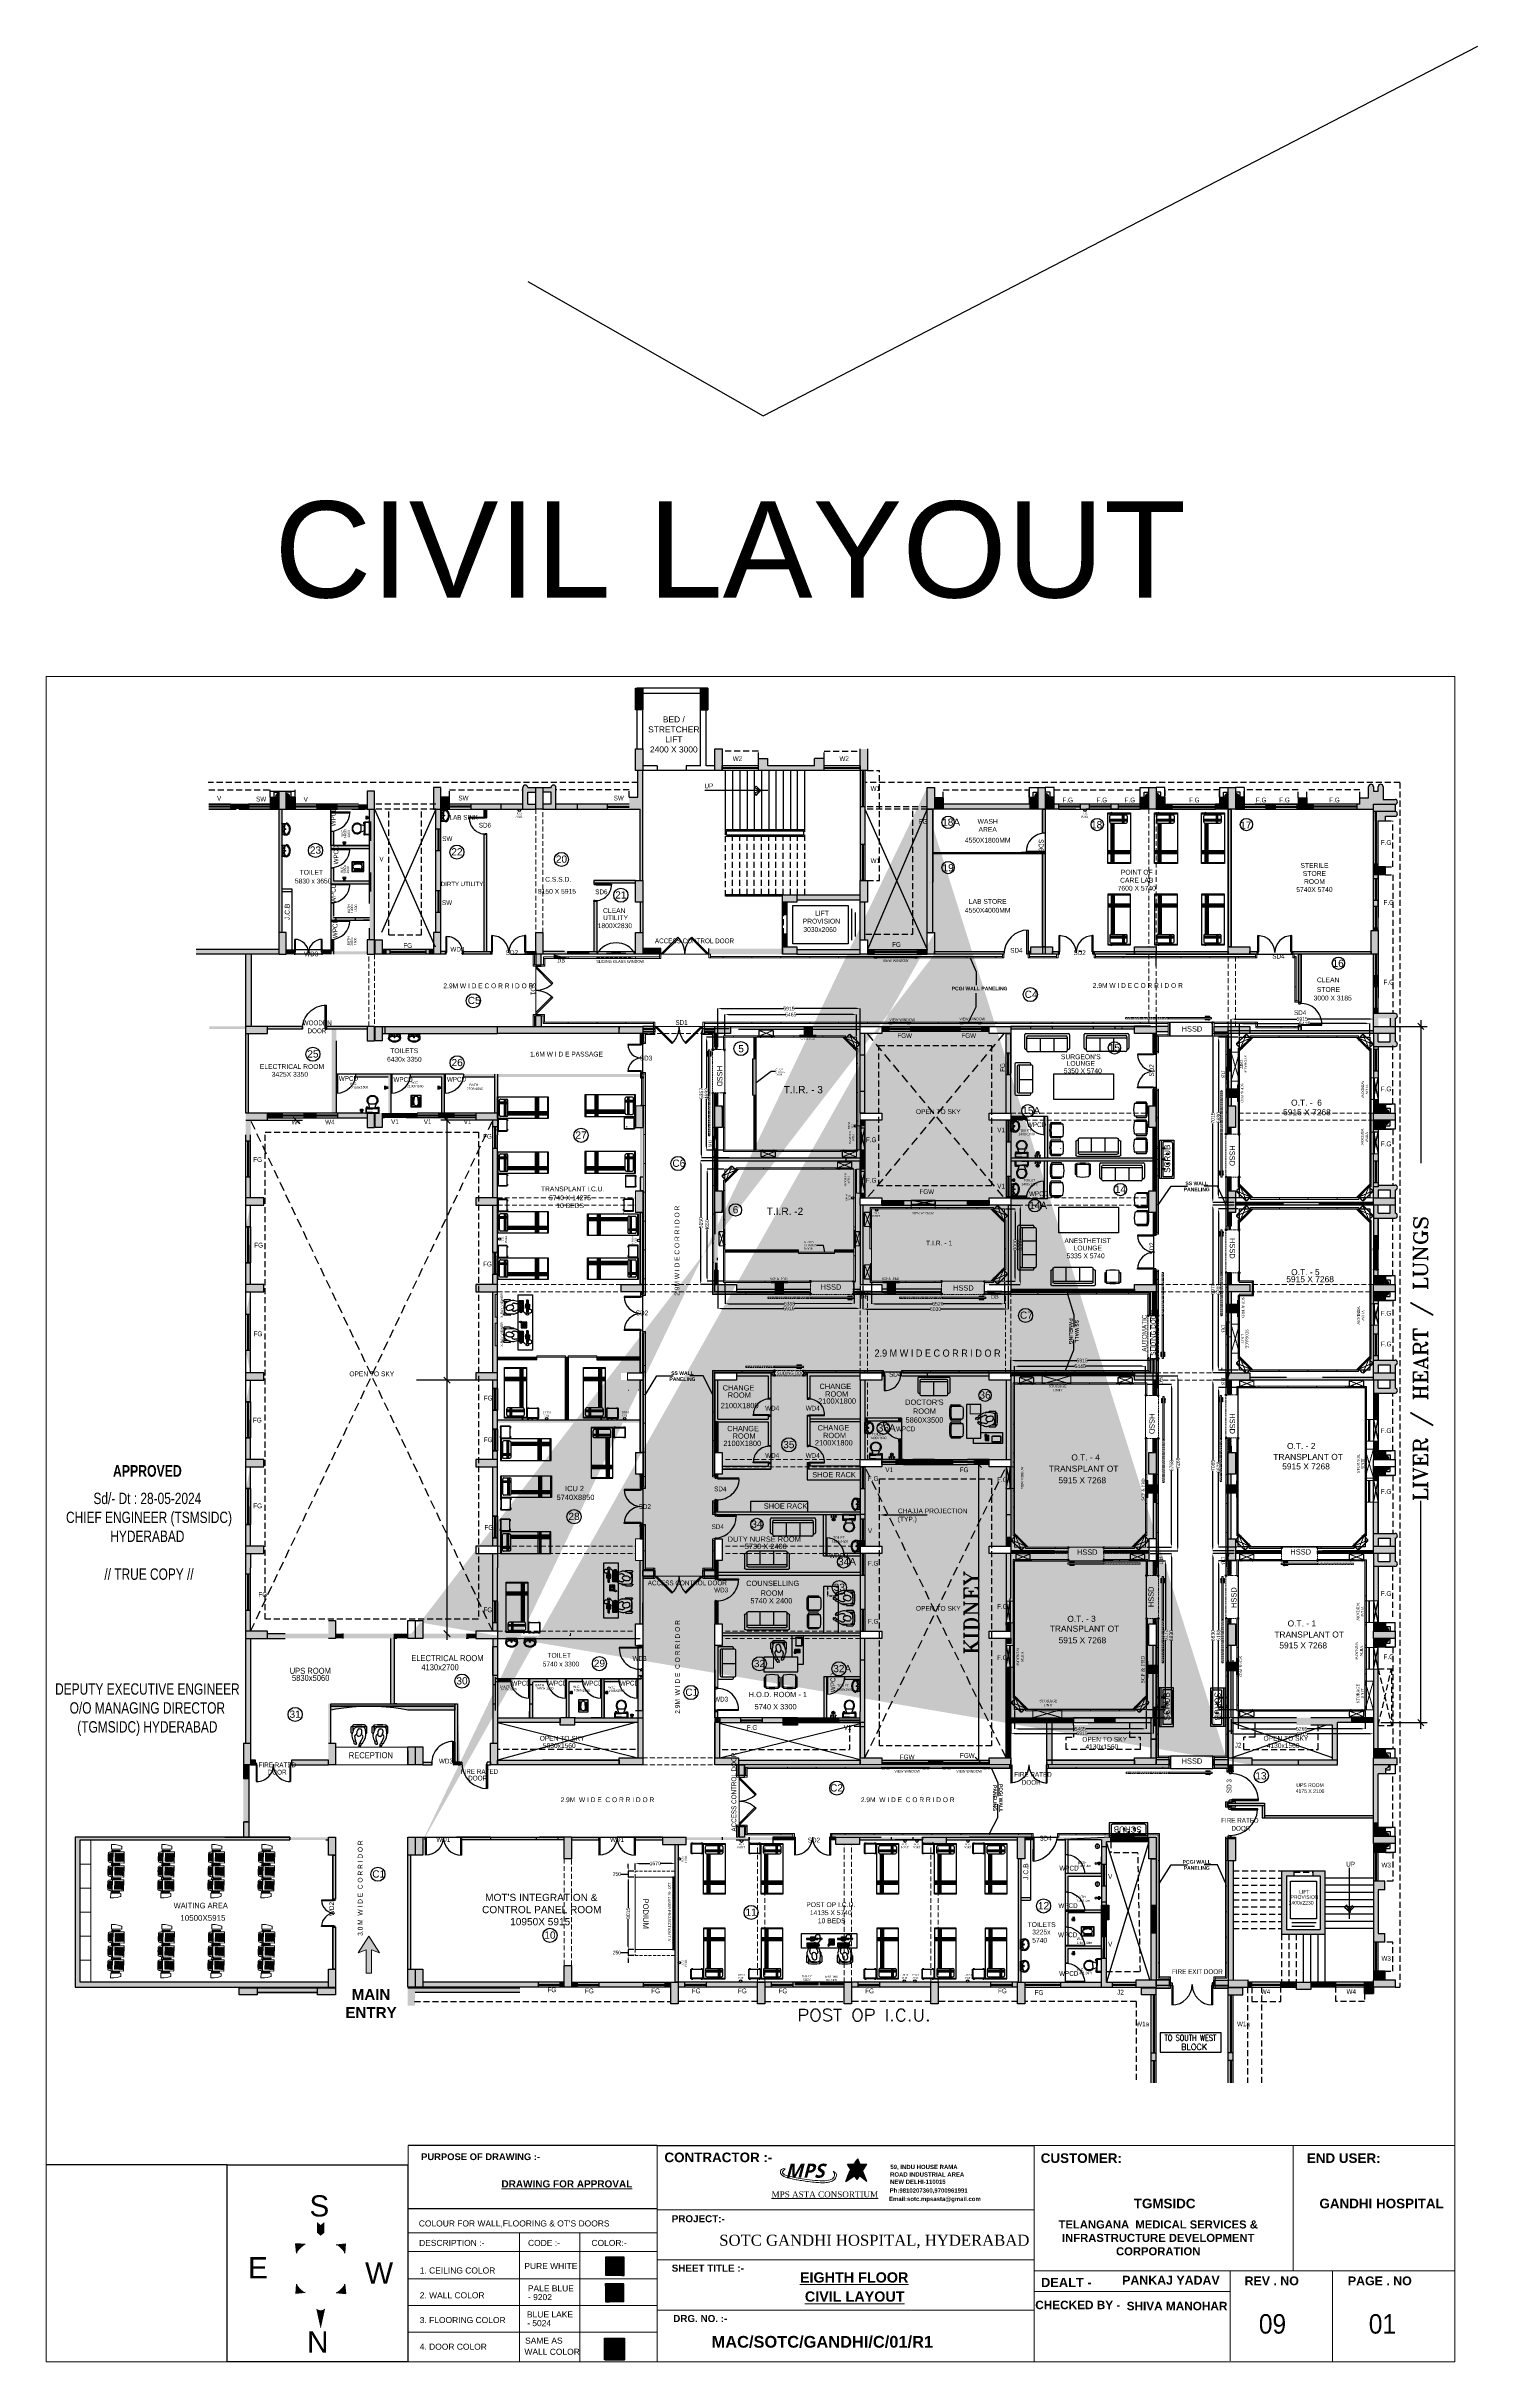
# Model space of a CAD drawing. Extents: x 11034434 to 11724204, y -4674497 to -3911811.
# Drawn here: x 11272676 to 11332130, y -4674497 to -4578287 of the extents above; entities that cross this region are included whole.
import ezdxf
from ezdxf.enums import TextEntityAlignment as Align

# ---------------------------------------------------------------- set-up
doc = ezdxf.new("R2010")
doc.units = 0
doc.header["$MEASUREMENT"] = 0
doc.header["$PDMODE"] = 35
for name, pattern in [('CENTER', [0]), ('DASHED', [0.75, 0.5, -0.25]), ('DASHED2', [0.375, 0.25, -0.125]), ('HIDDEN', [0.375, 0.25, -0.125]), ('HIDDEN2', [0.1875, 0.125, -0.0625])]:
    doc.linetypes.add(name, pattern=pattern)
doc.layers.get('0').update_dxf_attribs({"color": 251, "linetype": 'CONTINUOUS'})
doc.layers.get('Defpoints').update_dxf_attribs({"color": 251, "linetype": 'CONTINUOUS'})
for name, color, linetype, lineweight in [('0.0', 251, 'CONTINUOUS', 0), ('2019.07.15_HOSPITAL FLOOR PLANS$0$AIIMS-Text', 8, 'CONTINUOUS', 9), ('Duct Insulations', 7, 'CONTINUOUS', 5), ('formate text', 8, 'CONTINUOUS', 25), ('MEDI O2', 3, 'CONTINUOUS', 25), ('MGPS', 8, 'CONTINUOUS', 30), ('N2O', 8, 'CONTINUOUS', 0), ('OT TEXT', 251, 'CONTINUOUS', 5), ('proposed floor pattern', 8, 'CONTINUOUS', 30), ('VENT', 251, 'DASHED', 0), ('WALL PANEL', 7, 'CONTINUOUS', 15)]:
    doc.layers.add(name, color=color, linetype=linetype, lineweight=lineweight)
for name, color, linetype in [('A- Blocks', 8, 'CONTINUOUS'), ('A- Format text', 8, 'CONTINUOUS'), ('A- MEP Fixture', 8, 'CONTINUOUS'), ('BEAM', 251, 'CONTINUOUS'), ('BLOCK', 251, 'CONTINUOUS'), ('dim ref', 251, 'CONTINUOUS'), ('ELE-MIRROR LIGHT', 251, 'CONTINUOUS'), ('HATCH', 251, 'CONTINUOUS'), ('HS', 251, 'CONTINUOUS'), ('OT SCP', 1, 'CONTINUOUS'), ('OT WALL', 252, 'CONTINUOUS'), ('OT WRITING BOARD', 7, 'CONTINUOUS'), ('pillar', 7, 'CONTINUOUS'), ('PRD', 251, 'CONTINUOUS'), ('RD', 3, 'CONTINUOUS'), ('SECTION', 251, 'CONTINUOUS'), ('STORAGE UNIT', 7, 'CONTINUOUS'), ('Text', 251, 'CONTINUOUS'), ('TOILET DADO', 6, 'CONTINUOUS'), ('Wall', 251, 'CONTINUOUS')]:
    doc.layers.add(name, color=color, linetype=linetype)
doc.styles.add('01_Format A1_Landscape$0$STANDARD', font='times.ttf')
doc.styles.add('0_RM-NM', font='arial.ttf')
doc.styles.add('2019.07.15_HOSPITAL FLOOR PLANS$0$Century Gothic', font='GOTHIC.TTF')
doc.styles.add('ARIAL', font='arial.ttf', dxfattribs={"width": 0.75})
doc.styles.add('Arial_3', font='arial.ttf', dxfattribs={"width": 0.8, "height": 245.883234})
doc.styles.add('FORMATE', font='arialbd.ttf')
doc.styles.add('RD', font='ROMAND')
doc.styles.add('ROMANT', font='romant.shx')
doc.styles.add('ROMANTIC', font='romantic.ttf')
doc.styles.get("Standard").update_dxf_attribs({"font": 'arial.ttf'})
doc.styles.add('STYLE1', font='arial.ttf')
doc.styles.add('style3', font='arialbd.ttf')
doc.styles.add('style6', font='')
doc.styles.get('style6').set_extended_font_data('Arialic Hollow')
doc.dimstyles.new('Scale 50', dxfattribs={"dimscale": 0, "dimtxt": 150, "dimasz": 150, "dimexe": 0, "dimexo": 50, "dimgap": 0, "dimtad": 0, "dimtoh": 1, "dimdec": 0, "dimzin": 0, "dimdsep": 46, "dimtxsty": '0_RM-NM', "dimcen": 0, "dimdle": 100, "dimclrd": 204, "dimclre": 212, "dimclrt": 224, "dimadec": 0, "dimazin": 0, "dimtfac": 1, "dimtdec": 0, "dimtofl": 0, "dimtmove": 1, "dimatfit": 3, "dimfxl": 1, "dimtolj": 1, "dimtzin": 0, "dimlwe": -1, "dimarcsym": 0})
pattern_1 = [(45, (-306782.58047, -854303.11125), (-0.0883883476483, 0.0883883476483), [])]
pattern_2 = [(45, (435405.41953, -1047759.00654), (-0.0883883476483, 0.0883883476483), [])]
pattern_3 = [(45, (-3786.63, -865730.14), (-31.81980515, 31.81980515), []), (45, (-3765.42, -865730.14), (-31.81980515, 31.81980515), [])]
pattern_4 = [(45, (-3785.58, -867743.322), (-31.81980515, 31.81980515), []), (45, (-3764.367, -867743.322), (-31.81980515, 31.81980515), [])]
pattern_5 = [(45, (249956.71064, -735221.59685), (-0.0883883476483, 0.0883883476483), [])]
pattern_6 = [(45, (0, 0), (-0.0883883476483, 0.0883883476483), [])]

# ---------------------------------------------------------------- blocks, each defined once
blk = doc.blocks.new('sofa 6')
at = {"layer": 'A- MEP Fixture'}
for p, q in [((-1100, 167), (-1100, 834)), ((-1044, 890), (1044, 890)), ((-989, 111), (-1044, 111)), ((-989, 56), (-989, 723)), ((-989, 667), (989, 667)), ((-933, 779), (933, 779)), ((933, 0), (-933, 0)), ((-334, 667), (-334, 0)), ((334, 667), (334, 0)), ((989, 723), (989, 56)), ((1044, 111), (989, 111)), ((1100, 834), (1100, 167))]:
    blk.add_line(p, q, dxfattribs=at)
for centre, start, end in [((-1044, 834), 90, 180), ((-1044, 167), 180, 270), ((-933, 723), 90, 180), ((-933, 56), 180, 270), ((933, 723), 0, 90), ((933, 56), 270, 0), ((1044, 834), 0, 90), ((1044, 167), 270, 0)]:
    blk.add_arc(centre, 55.6, start, end, dxfattribs=at)
blk = doc.blocks.new('*U163')
at = {"layer": '0.0', "lineweight": 0}
for p, q in [((-180, 1099), (-183, 929)), ((-180, 1099), (-183, 929)), ((-175, 1106), (-180, 1099)), ((-175, 1106), (-180, 1099)), ((-170, 1108), (-175, 1106)), ((-170, 1108), (-175, 1106)), ((-40, 1103), (-170, 1108)), ((-40, 1103), (-170, 1108)), ((85, 1084), (-40, 1103)), ((85, 1084), (-40, 1103)), ((229, 1037), (85, 1084)), ((229, 1037), (85, 1084)), ((236, 1032), (229, 1037)), ((236, 1032), (229, 1037)), ((239, 1024), (236, 1032)), ((239, 1024), (236, 1032)), ((237, 924), (239, 1024)), ((237, 924), (239, 1024)), ((-332, 67), (-336, -1)), ((-329, 121), (-332, 67)), ((-323, 166), (-329, 121)), ((-325, 580), (-321, 648)), ((-324, 511), (-325, 580)), ((-322, 457), (-324, 511)), ((-318, 195), (-323, 166)), ((-318, 412), (-322, 457)), ((-321, 675), (-318, 702)), ((-321, 648), (-321, 675)), ((-318, 702), (-312, 744)), ((-314, 383), (-318, 412)), ((-315, 195), (-318, 195)), ((-290, 204), (-315, 197)), ((-315, 197), (-315, 195)), ((-312, 383), (-314, 383)), ((-312, 744), (-307, 773)), ((-312, 380), (-312, 383)), ((-287, 372), (-312, 380)), ((-307, 773), (-304, 776)), ((-304, 776), (-279, 783)), ((-256, 211), (-290, 204)), ((-253, 364), (-287, 372)), ((-279, 783), (-265, 787)), ((-265, 787), (-245, 792)), ((-209, 220), (-256, 211)), ((-206, 354), (-253, 364)), ((-245, 792), (-225, 794)), ((-225, 794), (-198, 798)), ((-145, 226), (-209, 220)), ((-143, 345), (-206, 354)), ((-198, 798), (-134, 805)), ((-183, 929), (-181, 924)), ((-183, 929), (-181, 924)), ((-183, 245), (-181, 328)), ((-148, 249), (-183, 244)), ((-181, 924), (-174, 922)), ((-181, 924), (-174, 922)), ((-181, 328), (-147, 325)), ((-174, 922), (229, 914)), ((-174, 922), (-174, 922)), ((-174, 922), (229, 914)), ((-167, 882), (-168, 819)), ((-168, 819), (-134, 823)), ((-167, 313), (-168, 261)), ((-168, 261), (-118, 260)), ((-152, 882), (-167, 882)), ((-117, 312), (-167, 313)), ((-166, -5), (-163, 47)), ((-163, 266), (-162, 306)), ((-163, 266), (-163, 266)), ((162, 260), (-163, 266)), ((-163, 47), (-162, 84)), ((-162, 306), (162, 300)), ((-162, 84), (-157, 113)), ((-157, 113), (-154, 135)), ((-152, 628), (-156, 576)), ((-156, 576), (-156, 576)), ((-156, 576), (-154, 525)), ((-154, 525), (-155, 488)), ((-155, 488), (-150, 458)), ((-154, 135), (-151, 155)), ((-153, 838), (-152, 882)), ((-104, 837), (-153, 838)), ((-151, 665), (-152, 628)), ((-146, 692), (-151, 665)), ((-151, 155), (-148, 172)), ((-150, 458), (-148, 436)), ((-148, 845), (-147, 882)), ((-148, 845), (-148, 845)), ((176, 839), (-148, 845)), ((-148, 436), (-146, 416)), ((-119, 248), (-148, 249)), ((-148, 172), (-145, 197)), ((-147, 882), (177, 876)), ((-147, 325), (-117, 324)), ((-143, 714), (-146, 692)), ((-146, 416), (-144, 399)), ((-145, 197), (-145, 226)), ((-144, 399), (-142, 375)), ((-140, 733), (-143, 714)), ((-142, 375), (-143, 345)), ((-133, 217), (-141, -227)), ((-137, 753), (-140, 733)), ((-135, 775), (-137, 753)), ((-134, 805), (-135, 775)), ((-134, 823), (-104, 822)), ((-130, 353), (-122, 798)), ((326, 217), (-124, 226)), ((329, 336), (-122, 345)), ((-118, 260), (-119, 248)), ((-117, 324), (-117, 324)), ((-117, 324), (-117, 312)), ((-113, 807), (337, 798)), ((-104, 822), (-104, 837)), ((-104, 822), (-104, 822)), ((162, 300), (162, 260)), ((177, 876), (176, 839)), ((229, 914), (234, 916)), ((229, 914), (234, 916)), ((234, 916), (237, 924)), ((234, 916), (237, 924)), ((238, -177), (244, 143)), ((244, 143), (247, 147)), ((247, 147), (249, 150)), ((255, 733), (249, 414)), ((249, 414), (252, 409)), ((249, 150), (252, 150)), ((252, 409), (254, 406)), ((252, 150), (254, 150)), ((259, 142), (253, -175)), ((254, 406), (257, 406)), ((254, 150), (257, 147)), ((258, 738), (255, 733)), ((257, 406), (259, 406)), ((257, 147), (257, 145)), ((257, 145), (259, 142)), ((260, 738), (258, 738)), ((259, 406), (262, 409)), ((259, 142), (259, 142)), ((263, 738), (260, 738)), ((262, 411), (264, 414)), ((262, 409), (262, 411)), ((265, 738), (263, 738)), ((264, 414), (270, 731)), ((264, 414), (264, 414)), ((268, 736), (265, 738)), ((270, 731), (268, 736)), ((278, -178), (284, 142)), ((284, 142), (286, 147)), ((286, 147), (289, 149)), ((295, 733), (289, 413)), ((289, 413), (291, 408)), ((289, 149), (291, 149)), ((291, 408), (293, 406)), ((291, 149), (294, 149)), ((298, 142), (292, -175)), ((293, 406), (296, 406)), ((294, 149), (296, 147)), ((297, 737), (295, 733)), ((296, 406), (298, 406)), ((296, 147), (298, 144)), ((300, 737), (297, 737)), ((298, 406), (301, 408)), ((298, 144), (298, 142)), ((298, 142), (298, 142)), ((302, 737), (300, 737)), ((301, 408), (303, 410)), ((305, 737), (302, 737)), ((303, 413), (309, 730)), ((303, 413), (303, 413)), ((303, 410), (303, 413)), ((307, 735), (305, 737)), ((309, 730), (307, 735)), ((328, -235), (336, 207)), ((347, 788), (339, 346)), ((-343, -514), (-347, -583)), ((-347, -583), (-346, -651)), ((-346, -651), (-346, -678)), ((-346, -678), (-344, -705)), ((-344, -705), (-340, -747)), ((-340, -460), (-343, -514)), ((-334, -416), (-340, -460)), ((-340, -747), (-336, -777)), ((-336, -1), (-335, -70)), ((-336, -777), (-333, -779)), ((-335, -70), (-335, -97)), ((-335, -97), (-333, -124)), ((-329, -386), (-334, -416)), ((-333, -124), (-329, -166)), ((-333, -779), (-309, -787)), ((-329, -166), (-325, -196)), ((-326, -386), (-329, -386)), ((-301, -377), (-326, -384)), ((-326, -384), (-326, -386)), ((-325, -196), (-323, -198)), ((-323, -198), (-298, -206)), ((-309, -787), (-294, -792)), ((-267, -370), (-301, -377)), ((-298, -206), (-283, -211)), ((-294, -792), (-275, -798)), ((-283, -211), (-264, -216)), ((-275, -798), (-255, -801)), ((-220, -361), (-267, -370)), ((-264, -216), (-244, -219)), ((-255, -801), (-228, -806)), ((-244, -219), (-217, -225)), ((-228, -806), (-165, -815)), ((-222, -1098), (-218, -929)), ((-222, -1098), (-218, -929)), ((-156, -355), (-220, -361)), ((-218, -929), (-216, -924)), ((-218, -929), (-216, -924)), ((-217, -225), (-154, -233)), ((-216, -924), (-208, -922)), ((-216, -924), (-208, -922)), ((-208, -922), (195, -929)), ((-208, -922), (-208, -922)), ((-208, -922), (195, -929)), ((-200, -883), (-199, -819)), ((-186, -883), (-200, -883)), ((-199, -819), (-165, -824)), ((-188, -256), (-190, -340)), ((-190, -340), (-156, -336)), ((-154, -260), (-188, -256)), ((-185, -839), (-186, -883)), ((-136, -840), (-185, -839)), ((-180, -846), (-181, -883)), ((-181, -883), (144, -889)), ((-180, -846), (-180, -846)), ((144, -852), (-180, -846)), ((-177, -586), (-174, -534)), ((-177, -586), (-177, -586)), ((-176, -637), (-177, -586)), ((-177, -674), (-176, -637)), ((-172, -701), (-177, -674)), ((-174, -534), (-173, -497)), ((-173, -497), (-168, -468)), ((-170, -723), (-172, -701)), ((-168, -743), (-170, -723)), ((-168, -468), (-165, -446)), ((-166, -763), (-168, -743)), ((-166, -5), (-166, -5)), ((-165, -56), (-166, -5)), ((-166, -93), (-165, -56)), ((-161, -120), (-166, -93)), ((-164, -785), (-166, -763)), ((-165, -446), (-162, -426)), ((-165, -815), (-164, -785)), ((-165, -824), (-135, -825)), ((-162, -426), (-159, -409)), ((-159, -142), (-161, -120)), ((-157, -162), (-159, -142)), ((-159, -409), (-156, -385)), ((-155, -182), (-157, -162)), ((-156, -336), (-126, -336)), ((-156, -385), (-156, -355)), ((-153, -204), (-155, -182)), ((-154, -233), (-153, -204)), ((-125, -260), (-154, -260)), ((-144, -364), (-152, -809)), ((-144, -817), (307, -826)), ((-135, -825), (-136, -840)), ((316, -364), (-135, -356)), ((-135, -825), (-135, -825)), ((-133, -236), (318, -245)), ((-126, -336), (-125, -260)), ((-119, -283), (-120, -320)), ((-120, -320), (205, -326)), ((205, -289), (-119, -283)), ((144, -889), (144, -852)), ((195, -929), (199, -932)), ((195, -929), (199, -932)), ((199, -932), (202, -939)), ((199, -932), (202, -939)), ((202, -939), (200, -1040)), ((202, -939), (200, -1040)), ((205, -326), (205, -289)), ((227, -758), (233, -439)), ((230, -763), (227, -758)), ((232, -763), (230, -763)), ((235, -763), (232, -763)), ((233, -439), (236, -434)), ((237, -763), (235, -763)), ((236, -434), (238, -431)), ((239, -761), (237, -763)), ((241, -182), (238, -177)), ((238, -431), (241, -431)), ((242, -756), (239, -761)), ((243, -182), (241, -182)), ((241, -431), (243, -431)), ((248, -439), (242, -756)), ((246, -182), (243, -182)), ((243, -431), (246, -434)), ((248, -182), (246, -182)), ((246, -434), (246, -436)), ((246, -436), (248, -439)), ((250, -179), (248, -182)), ((248, -439), (248, -439)), ((253, -175), (250, -179)), ((267, -759), (273, -439)), ((269, -764), (267, -759)), ((271, -764), (269, -764)), ((274, -764), (271, -764)), ((273, -439), (275, -435)), ((276, -764), (274, -764)), ((275, -435), (278, -432)), ((279, -761), (276, -764)), ((280, -182), (278, -178)), ((278, -432), (280, -432)), ((281, -757), (279, -761)), ((282, -183), (280, -182)), ((280, -432), (283, -432)), ((287, -440), (281, -757)), ((285, -183), (282, -183)), ((283, -432), (285, -435)), ((287, -183), (285, -183)), ((285, -435), (287, -437)), ((290, -180), (287, -183)), ((287, -437), (287, -440)), ((287, -440), (287, -440)), ((292, -175), (290, -180)), ((317, -816), (325, -374)), ((-217, -1106), (-222, -1098)), ((-217, -1106), (-222, -1098)), ((-212, -1108), (-217, -1106)), ((-212, -1108), (-217, -1106)), ((-82, -1108), (-212, -1108)), ((-82, -1108), (-212, -1108)), ((44, -1094), (-82, -1108)), ((44, -1094), (-82, -1108)), ((190, -1052), (44, -1094)), ((190, -1052), (44, -1094)), ((197, -1047), (190, -1052)), ((197, -1047), (190, -1052)), ((200, -1040), (197, -1047)), ((200, -1040), (197, -1047))]:
    blk.add_line(p, q, dxfattribs=at)
for points in [[(-299, 143), (-305, 82), (-308, 42), (-309, -2), (-307, -51), (-306, -95), (-304, -142), (-304, -147), (-304, -149), (-307, -147), (-309, -142), (-313, -98), (-315, -53), (-314, -2), (-313, 45), (-310, 87), (-304, 143), (-304, 146), (-301, 148), (-301, 150), (-299, 150), (-299, 148), (-299, 143), (-299, 143)], [(-293, 434), (-297, 496), (-299, 535), (-298, 579), (-295, 628), (-291, 672), (-288, 719), (-288, 724), (-288, 726), (-290, 724), (-293, 719), (-299, 675), (-302, 631), (-303, 579), (-304, 532), (-302, 491), (-298, 434), (-298, 432), (-296, 429), (-296, 427), (-294, 427), (-293, 429), (-293, 434), (-293, 434)], [(-279, 145), (-285, 84), (-288, 42), (-289, -2), (-290, -51), (-289, -98), (-285, -145), (-285, -152), (-285, -155), (-290, -152), (-290, -147), (-294, -100), (-295, -54), (-297, -2), (-293, 47), (-290, 89), (-284, 145), (-284, 150), (-284, 153), (-281, 152), (-279, 152), (-279, 150), (-279, 145), (-279, 145)], [(-274, 431), (-278, 493), (-279, 534), (-278, 579), (-277, 628), (-274, 674), (-268, 721), (-268, 728), (-268, 731), (-273, 729), (-273, 724), (-279, 677), (-282, 630), (-286, 579), (-284, 530), (-283, 488), (-279, 431), (-279, 426), (-279, 424), (-276, 424), (-274, 424), (-274, 426), (-274, 431), (-274, 431)], [(-259, 147), (-268, 83), (-271, 44), (-272, -3), (-271, -54), (-269, -101), (-267, -135), (-267, -148), (-265, -155), (-268, -157), (-270, -155), (-272, -152), (-272, -150), (-274, -103), (-278, -56), (-277, -2), (-276, 47), (-273, 88), (-267, 147), (-264, 152), (-264, 155), (-262, 155), (-259, 155), (-259, 152), (-259, 147), (-259, 147)], [(-254, 428), (-260, 492), (-262, 532), (-261, 578), (-258, 630), (-254, 677), (-251, 711), (-251, 723), (-248, 731), (-251, 733), (-253, 731), (-256, 728), (-256, 726), (-259, 679), (-265, 633), (-266, 578), (-267, 529), (-265, 488), (-262, 428), (-259, 424), (-259, 421), (-257, 421), (-254, 421), (-254, 423), (-254, 428), (-254, 428)], [(-242, 149), (-248, 86), (-252, 44), (-252, -3), (-253, -54), (-252, -104), (-248, -150), (-248, -158), (-248, -160), (-250, -158), (-253, -155), (-253, -153), (-255, -140), (-257, -106), (-258, -57), (-260, -3), (-256, 49), (-253, 91), (-247, 152), (-247, 154), (-245, 157), (-242, 159), (-242, 157), (-242, 149), (-242, 149)], [(-237, 426), (-241, 490), (-242, 531), (-242, 578), (-241, 630), (-237, 679), (-231, 725), (-231, 733), (-231, 735), (-234, 733), (-236, 730), (-236, 728), (-239, 716), (-242, 681), (-245, 632), (-249, 578), (-247, 527), (-246, 485), (-242, 423), (-242, 421), (-240, 418), (-237, 416), (-237, 418), (-237, 426), (-237, 426)], [(-223, 151), (-229, 85), (-232, 43), (-235, -3), (-234, -55), (-232, -104), (-228, -153), (-228, -161), (-228, -163), (-233, -161), (-233, -158), (-236, -156), (-235, -141), (-237, -106), (-241, -57), (-240, -3), (-239, 48), (-236, 90), (-230, 152), (-227, 156), (-227, 159), (-225, 159), (-222, 159), (-222, 156), (-223, 151), (-223, 151)], [(-217, 423), (-221, 489), (-223, 531), (-224, 578), (-221, 629), (-217, 678), (-212, 727), (-212, 735), (-211, 737), (-216, 735), (-216, 732), (-219, 730), (-219, 715), (-222, 681), (-228, 632), (-229, 578), (-230, 526), (-229, 484), (-225, 423), (-222, 418), (-222, 415), (-220, 415), (-218, 415), (-217, 418), (-217, 423), (-217, 423)], [(-205, 154), (-211, 87), (-215, 46), (-216, -4), (-217, -58), (-215, -107), (-211, -156), (-209, -163), (-209, -166), (-211, -166), (-214, -163), (-216, -161), (-216, -158), (-218, -144), (-220, -109), (-222, -60), (-223, -3), (-220, 48), (-216, 92), (-210, 156), (-208, 161), (-205, 163), (-205, 161), (-203, 161), (-205, 154), (-205, 154)], [(-200, 420), (-204, 486), (-206, 528), (-205, 577), (-204, 631), (-200, 680), (-194, 729), (-192, 737), (-192, 739), (-194, 739), (-197, 737), (-199, 735), (-199, 732), (-202, 717), (-205, 683), (-208, 634), (-212, 577), (-211, 526), (-209, 482), (-205, 418), (-203, 413), (-200, 410), (-200, 413), (-198, 413), (-200, 420), (-200, 420)], [(-186, 158), (-192, 89), (-195, 45), (-198, -4), (-197, -58), (-195, -110), (-194, -147), (-192, -161), (-192, -169), (-192, -171), (-197, -169), (-197, -166), (-197, -164), (-200, -112), (-202, -60), (-203, -4), (-200, 50), (-197, 94), (-190, 158), (-190, 163), (-190, 166), (-188, 165), (-185, 168), (-185, 165), (-186, 158), (-186, 158)], [(-181, 415), (-184, 484), (-186, 528), (-187, 577), (-184, 631), (-181, 683), (-177, 719), (-175, 734), (-175, 741), (-174, 744), (-179, 742), (-179, 739), (-180, 737), (-185, 685), (-189, 634), (-192, 577), (-191, 523), (-189, 479), (-186, 415), (-186, 410), (-186, 407), (-183, 407), (-181, 405), (-181, 407), (-181, 415), (-181, 415)], [(-28, 153), (-34, -164), (-34, -169), (-37, -172), (-39, -172), (-44, -171), (-47, -171), (-47, -167), (-41, 153), (-41, 158), (-38, 160), (-33, 160), (-31, 160), (-28, 158), (-28, 155), (-28, 153), (-28, 153)], [(-23, 414), (-17, 731), (-17, 736), (-20, 738), (-22, 739), (-27, 739), (-30, 739), (-30, 734), (-36, 414), (-36, 409), (-33, 407), (-28, 407), (-26, 407), (-24, 409), (-23, 412), (-23, 414), (-23, 414)], [(13, 152), (7, -165), (5, -170), (2, -172), (0, -172), (-3, -172), (-5, -172), (-7, -167), (-1, 152), (1, 157), (4, 159), (6, 159), (9, 159), (11, 157), (13, 154), (13, 152), (13, 152)], [(18, 413), (24, 730), (22, 735), (20, 738), (17, 738), (15, 738), (12, 738), (10, 733), (4, 414), (6, 409), (8, 406), (11, 406), (13, 406), (16, 409), (18, 411), (18, 413), (18, 413)], [(55, 151), (49, -166), (47, -171), (44, -173), (42, -173), (39, -173), (37, -173), (34, -168), (40, 151), (43, 156), (45, 159), (48, 159), (50, 159), (53, 156), (53, 154), (55, 151), (55, 151)], [(60, 413), (66, 729), (64, 734), (61, 737), (59, 737), (56, 737), (54, 737), (51, 732), (45, 413), (48, 408), (50, 405), (53, 405), (55, 405), (58, 408), (58, 410), (60, 413), (60, 413)], [(94, 150), (89, -167), (86, -171), (86, -174), (81, -174), (79, -174), (76, -174), (76, -169), (82, 151), (82, 155), (85, 158), (87, 158), (92, 158), (92, 155), (95, 153), (94, 150), (94, 150)], [(99, 412), (105, 729), (103, 734), (103, 736), (98, 736), (96, 736), (93, 736), (93, 731), (87, 412), (87, 407), (89, 405), (92, 405), (97, 405), (97, 407), (99, 409), (99, 412), (99, 412)], [(136, 150), (130, -167), (128, -172), (125, -175), (123, -175), (120, -175), (118, -175), (115, -170), (122, 150), (124, 155), (127, 157), (129, 157), (131, 157), (134, 154), (136, 152), (136, 150), (136, 150)], [(141, 411), (147, 728), (145, 733), (142, 735), (140, 735), (137, 736), (135, 736), (132, 731), (126, 411), (129, 406), (131, 404), (134, 404), (136, 404), (139, 406), (141, 409), (141, 411), (141, 411)], [(178, 149), (172, -168), (169, -173), (167, -175), (165, -175), (162, -175), (160, -175), (157, -170), (163, 149), (166, 154), (168, 156), (171, 156), (173, 156), (176, 154), (176, 151), (178, 149), (178, 149)], [(183, 410), (189, 727), (187, 732), (184, 735), (182, 735), (179, 735), (177, 735), (174, 730), (168, 411), (171, 406), (173, 403), (175, 403), (178, 403), (180, 405), (180, 408), (183, 410), (183, 410)], [(217, 148), (211, -169), (209, -174), (206, -176), (204, -176), (201, -176), (199, -176), (197, -171), (203, 148), (205, 153), (208, 156), (210, 156), (213, 155), (215, 153), (217, 150), (217, 148), (217, 148)], [(222, 410), (228, 726), (226, 731), (223, 734), (221, 734), (219, 734), (216, 734), (214, 729), (208, 410), (210, 405), (212, 402), (215, 402), (217, 402), (220, 405), (222, 407), (222, 410), (222, 410)], [(-310, -438), (-316, -500), (-319, -539), (-320, -583), (-318, -632), (-317, -676), (-315, -723), (-315, -728), (-315, -731), (-318, -728), (-320, -723), (-324, -679), (-326, -635), (-325, -583), (-324, -536), (-321, -495), (-315, -438), (-315, -436), (-312, -433), (-312, -431), (-310, -431), (-310, -433), (-310, -438), (-310, -438)], [(-290, -436), (-296, -497), (-299, -539), (-300, -583), (-301, -633), (-300, -679), (-296, -726), (-296, -733), (-296, -736), (-301, -733), (-301, -728), (-305, -682), (-306, -635), (-308, -583), (-304, -534), (-301, -492), (-295, -436), (-295, -431), (-295, -429), (-292, -429), (-290, -429), (-290, -431), (-290, -436), (-290, -436)], [(-270, -434), (-279, -498), (-282, -537), (-283, -584), (-282, -635), (-280, -682), (-278, -717), (-278, -729), (-276, -736), (-279, -739), (-281, -736), (-283, -734), (-283, -731), (-285, -684), (-289, -638), (-288, -584), (-287, -535), (-284, -493), (-278, -434), (-275, -429), (-275, -427), (-273, -427), (-270, -427), (-270, -429), (-270, -434), (-270, -434)], [(-253, -432), (-259, -496), (-263, -537), (-263, -584), (-264, -636), (-263, -685), (-259, -732), (-259, -739), (-259, -741), (-261, -739), (-264, -736), (-264, -734), (-266, -722), (-268, -687), (-269, -638), (-271, -584), (-267, -532), (-264, -491), (-258, -429), (-258, -427), (-256, -425), (-253, -422), (-253, -425), (-253, -432), (-253, -432)], [(-233, -430), (-240, -496), (-243, -538), (-246, -584), (-245, -636), (-243, -685), (-239, -734), (-239, -742), (-239, -744), (-244, -742), (-244, -739), (-247, -737), (-246, -722), (-248, -688), (-252, -638), (-251, -584), (-250, -533), (-247, -491), (-241, -430), (-238, -425), (-238, -422), (-236, -422), (-233, -422), (-233, -425), (-233, -430), (-233, -430)], [(-216, -428), (-222, -494), (-226, -536), (-227, -585), (-228, -639), (-226, -688), (-222, -737), (-220, -745), (-220, -747), (-222, -747), (-225, -745), (-227, -742), (-227, -740), (-229, -725), (-231, -690), (-233, -641), (-234, -585), (-231, -533), (-227, -489), (-221, -425), (-219, -420), (-216, -418), (-216, -420), (-214, -420), (-216, -428), (-216, -428)], [(-196, -423), (-203, -492), (-206, -536), (-209, -585), (-208, -639), (-206, -691), (-205, -728), (-203, -743), (-203, -750), (-203, -752), (-208, -750), (-208, -747), (-207, -745), (-211, -693), (-213, -642), (-214, -585), (-211, -531), (-208, -487), (-201, -423), (-201, -418), (-201, -416), (-199, -416), (-196, -413), (-196, -416), (-196, -423), (-196, -423)], [(-39, -429), (-45, -746), (-45, -750), (-48, -753), (-50, -753), (-55, -753), (-58, -753), (-58, -748), (-52, -428), (-52, -423), (-49, -421), (-44, -421), (-42, -421), (-39, -424), (-39, -426), (-39, -429), (-39, -429)], [(2, -429), (-4, -746), (-6, -751), (-9, -754), (-11, -754), (-13, -753), (-16, -753), (-18, -748), (-12, -429), (-10, -424), (-7, -422), (-5, -422), (-2, -422), (0, -424), (2, -427), (2, -429), (2, -429)], [(44, -430), (38, -747), (36, -752), (33, -754), (31, -754), (28, -754), (26, -754), (23, -749), (29, -430), (32, -425), (35, -423), (37, -423), (39, -423), (42, -425), (42, -428), (44, -430), (44, -430)], [(84, -431), (78, -748), (75, -753), (75, -755), (70, -755), (68, -755), (65, -755), (65, -750), (71, -431), (71, -426), (74, -423), (76, -423), (81, -423), (81, -426), (84, -428), (84, -431), (84, -431)], [(125, -432), (119, -749), (117, -753), (114, -756), (112, -756), (109, -756), (107, -756), (105, -751), (111, -431), (113, -427), (116, -424), (118, -424), (121, -424), (123, -427), (125, -429), (125, -432), (125, -432)], [(167, -432), (161, -749), (159, -754), (156, -757), (154, -757), (151, -757), (149, -757), (146, -752), (152, -432), (155, -427), (157, -425), (160, -425), (162, -425), (165, -428), (165, -430), (167, -432), (167, -432)], [(206, -433), (200, -750), (198, -755), (195, -757), (193, -757), (190, -757), (188, -757), (186, -752), (192, -433), (194, -428), (197, -426), (199, -426), (202, -426), (204, -428), (206, -431), (206, -433), (206, -433)]]:
    blk.add_lwpolyline(points, dxfattribs=at)
for centre, radius, start, end in [((-124, 217), 8.59, 88.91908, 178.91908), ((-122, 353), 8.59, 178.91908, 268.91908), ((-113, 798), 8.59, 88.91908, 178.91908), ((326, 208), 9.69, 358.91908, 88.91908), ((329, 346), 9.69, 268.91908, 358.91908), ((337, 788), 9.69, 358.91908, 88.91908), ((-144, -809), 8.59, 178.91908, 268.91908), ((-135, -364), 8.59, 88.91908, 178.91908), ((-133, -228), 8.59, 178.91908, 268.91908), ((307, -816), 9.69, 268.91908, 358.91908), ((315, -374), 9.69, 358.91908, 88.91908), ((318, -235), 9.69, 268.91908, 358.91908)]:
    blk.add_arc(centre, radius, start, end, dxfattribs=at)
blk = doc.blocks.new('*U164')
at = {"layer": '0.0', "ltscale": 500}
blk.add_line((225, 0), (-225, 0), dxfattribs=at)
blk = doc.blocks.new('*U165')
at = {"layer": '0.0', "color": 0, "linetype": 'ByBlock', "lineweight": -2}
for p in [(0, 0), (0, -1000), (0, -2000), (0, -3000), (0, -4000)]:
    blk.add_blockref('*U164', p, dxfattribs=at)
blk = doc.blocks.new('A$C4C3A21FC')
at = {"color": 177, "ltscale": 15, "true_color": 0x293189}
for p, q in [((0, 0), (0, 60)), ((0, 60), (60, 60)), ((60, 50), (10, 50)), ((10, 50), (10, 0)), ((60, 60), (60, 50)), ((10, 0), (0, 0))]:
    blk.add_line(p, q, dxfattribs=at)
blk = doc.blocks.new('A$C067107AD')
at = {"color": 21, "linetype": 'DASHED', "lineweight": 20, "ltscale": 100}
blk.add_lwpolyline([(-1791, -54), (-1791, 0), (-3580, 0), (-3580, -54)], close=True, dxfattribs=at)
at = {"color": 14, "lineweight": 20}
blk.add_lwpolyline([(0, -54), (-1791, -54), (-1791, 0), (0, 0), (0, -54)], dxfattribs=at)
for points in [[(-79, 51), (-267, 51), (-267, 32), (-79, 32)], [(-106, 56), (-127, 56), (-127, -1), (-106, -1)], [(-79, -105), (-267, -105), (-267, -86), (-79, -86)], [(-106, -110), (-127, -110), (-127, -53), (-106, -53)]]:
    blk.add_lwpolyline(points, close=True, dxfattribs=at)
blk = doc.blocks.new('A$C2EC22F09')
at = {"lineweight": 15, "ltscale": 5}
h = blk.add_hatch(color=251, dxfattribs=at)
h.dxf.hatch_style = 1
h.paths.add_polyline_path([(150, 300), (0, 300), (0, -300)])
at = {"color": 7, "lineweight": 15, "ltscale": 5}
blk.add_line((0, -300), (150, 300), dxfattribs=at)
at = {"color": 7, "lineweight": 15, "ltscale": 5, "const_width": 2.42}
blk.add_lwpolyline([(0, -300), (0, 300), (150, 300), (150, -300), (0, -300)], dxfattribs=at)
at = {"layer": 'OT TEXT', "color": 117, "lineweight": 5, "insert": (-100, -9), "char_height": 150, "attachment_point": 5, "rotation": 270}
blk.add_mtext('{\\fTimes New Roman|b0|i0|c0|p18;\\C5;DB}', dxfattribs=at)
blk = doc.blocks.new('scr1')
at = {"color": 4}
for p, q in [((18869, 147658), (18869, 148251)), ((18869, 148251), (20469, 148251)), ((18869, 148175), (20469, 148175)), ((18869, 148174), (20469, 148174)), ((19256, 148251), (19256, 148299)), ((19256, 148299), (19281, 148299)), ((19256, 148027), (19256, 148173)), ((19256, 148027), (19256, 148173)), ((19281, 148299), (19281, 148251)), ((19281, 148027), (19281, 148173)), ((19281, 148027), (19281, 148173)), ((19656, 148251), (19656, 148299)), ((19656, 148299), (19681, 148299)), ((19656, 148027), (19656, 148174)), ((19656, 148027), (19656, 148174)), ((19681, 148299), (19681, 148251)), ((19681, 148027), (19681, 148174)), ((19681, 148027), (19681, 148174)), ((20108, 148251), (20108, 148299)), ((20108, 148299), (20133, 148299)), ((20108, 148027), (20108, 148174)), ((20108, 148027), (20108, 148174)), ((20133, 148299), (20133, 148251)), ((20133, 148027), (20133, 148174)), ((20133, 148027), (20133, 148174)), ((20469, 148251), (20469, 147658)), ((20469, 147658), (18869, 147658)), ((18945, 148097), (20392, 148097)), ((18945, 147760), (18945, 148097)), ((20343, 147709), (18996, 147709)), ((20392, 147760), (20392, 148097)), ((20392, 147757), (20392, 148097))]:
    blk.add_line(p, q, dxfattribs=at)
for centre in [(19488, 147920), (19902, 147920)]:
    blk.add_circle(centre, 38.9, dxfattribs=at)
for centre, radius, start, end in [((18996, 147760), 50.8, 180, 270), ((19268, 148027), 12.7, 180.00002, 359.99998), ((19268, 148027), 12.7, 180.00002, 359.99998), ((19669, 148027), 12.7, 180.00002, 359.99998), ((19669, 148027), 12.7, 180.00002, 359.99998), ((20120, 148027), 12.7, 180.00002, 359.99998), ((20120, 148027), 12.7, 180.00002, 359.99998), ((20342, 147760), 50.8, 270, 0)]:
    blk.add_arc(centre, radius, start, end, dxfattribs=at)
blk = doc.blocks.new('direction')
at = {"layer": 'pillar'}
for points in [[(3995, -3168), (4146, -3290), (4297, -3168), (4297, -2729), (4146, -2850), (3995, -2729)], [(3498, -3663), (3113, -3626), (3149, -4010, -0.104562)], [(5144, -4013), (5181, -3628), (4797, -3665, -0.104562)], [(3148, -5309), (3111, -5694), (3495, -5657, -0.104562)], [(4794, -5659), (5179, -5696), (5142, -5312, -0.104562)], [(3964, -6321), (4146, -7146), (4329, -6319, -0.399668)]]:
    blk.add_hatch(color=256, dxfattribs=at).paths.add_polyline_path(points)
for p, q in [((3150, -4014), (3113, -3626)), ((3498, -3663), (3113, -3626)), ((4793, -3665), (5181, -3628)), ((5144, -4013), (5181, -3628)), ((3148, -5309), (3111, -5694)), ((3498, -5657), (3111, -5694)), ((4794, -5659), (5179, -5696)), ((5142, -5308), (5179, -5696))]:
    blk.add_line(p, q, dxfattribs=at)
at = {"layer": 'pillar', "const_width": 4.99}
for points in [[(4297, -2729), (4297, -3168), (4146, -3290), (3995, -3168), (3995, -2729)], [(4297, -2729), (4297, -2729), (4146, -2850), (3995, -2729), (3995, -2729)], [(4146, -3290), (4146, -4545)], [(2620, -4661), (4030, -4661)], [(4146, -4777), (4146, -6393)], [(4262, -4661), (5672, -4661)]]:
    blk.add_lwpolyline(points, dxfattribs=at)
blk.add_lwpolyline([(3964, -6321, 0.399668), (4329, -6319), (4146, -7146)], format="xyb", close=True, dxfattribs=at)
at = {"layer": 'Wall', "color": 0, "elevation": 1103}
blk.add_lwpolyline([(7773, -8527), (257, -8527), (257, -345), (7773, -345)], close=True, dxfattribs=at)
at = {"layer": 'pillar', "style": 'STYLE1'}
for s, p in [('S', (4091, -2053)), ('E', (1540, -4625)), ('W', (6573, -4843))]:
    blk.add_text(s, height=882, dxfattribs=at).set_placement(p, align=Align.MIDDLE)
blk.add_text('N', height=882, rotation=180, dxfattribs=at).set_placement((4024, -7710), align=Align.MIDDLE)
blk = doc.blocks.new('A$C44DA1885')
at = {"color": 14, "lineweight": 9, "elevation": 1103}
blk.add_lwpolyline([(0, 56), (1500, 56), (1500, 110), (0, 110), (0, 56)], dxfattribs=at)
for points in [[(79, 161), (267, 161), (267, 142), (79, 142)], [(79, 5), (267, 5), (267, 24), (79, 24)], [(106, 166), (127, 166), (127, 109), (106, 109)], [(106, 0), (127, 0), (127, 57), (106, 57)]]:
    blk.add_lwpolyline(points, close=True, dxfattribs=at)
at = {"color": 21, "linetype": 'DASHED2', "lineweight": 5, "ltscale": 0.1, "elevation": 1103}
blk.add_lwpolyline([(1500, 56), (1500, 110), (3000, 110), (3000, 56)], close=True, dxfattribs=at)
blk = doc.blocks.new('A$C746E60D0')
at = {"lineweight": 15, "ltscale": 200}
h = blk.add_hatch(dxfattribs=at)
h.set_pattern_fill('ANSI37', color=251, scale=100, angle=540, style=0)
h.set_pattern_definition([(225, (40761.635, 430672.29), (8.83883476, -8.83883476), []), (315, (40761.635, 430672.29), (8.83883476, 8.83883476), [])])
h.paths.add_polyline_path([(0, 225), (-50, 225), (-50, -225), (0, -225)])
at = {"layer": 'RD', "color": 123, "lineweight": 15}
for p, q in [((-50, -300), (-50, 300)), ((5, 230), (-50, 230)), ((10, 225), (-50, 225)), ((10, 250), (0, 250)), ((0, 245), (0, 250)), ((5, 245), (0, 245)), ((0, -225), (0, 225)), ((5, 245), (5, 230)), ((10, 250), (10, 225)), ((10, -225), (-50, -225)), ((5, -230), (-50, -230)), ((5, -245), (0, -245)), ((0, -250), (0, -245)), ((10, -250), (0, -250)), ((5, -245), (5, -230)), ((10, -250), (10, -225))]:
    blk.add_line(p, q, dxfattribs=at)
for points in [[(-50, 300), (-250, 300, 0.414214), (-300, 250), (-300, -250, 0.414214), (-250, -300), (-50, -300)], [(-50, 290), (-240, 290, 0.414214), (-290, 240), (-290, -240, 0.414214), (-240, -290), (-50, -290)]]:
    blk.add_lwpolyline(points, format="xyb", dxfattribs=at)
at = {"layer": 'VENT', "linetype": 'DASHED2', "lineweight": 15}
for p, q in [((-275, -275), (-50, 290)), ((-275, 275), (-50, -290))]:
    blk.add_line(p, q, dxfattribs=at)
blk = doc.blocks.new('A$C3EFD70D2')
at = {"layer": 'WALL PANEL', "color": 150, "lineweight": 15}
blk.add_lwpolyline([(-354, 0), (354, 0), (354, 40), (-354, 40)], close=True, dxfattribs=at)
at = {"layer": 'OT WALL', "xscale": -1.000266620452229, "yscale": 1.000266620452229, "zscale": 1.000266620452229, "rotation": 90.00000000008568}
blk.add_blockref('A$C746E60D0', (1, 0), dxfattribs=at)
blk = doc.blocks.new('A$C20405F23')
at = {"layer": 'STORAGE UNIT', "color": 252, "linetype": 'HIDDEN2', "lineweight": 15, "ltscale": 10}
for p, q in [((1200, 350), (0, 0)), ((0, 350), (1200, 0))]:
    blk.add_line(p, q, dxfattribs=at)
at = {"layer": 'STORAGE UNIT', "color": 0, "lineweight": 15, "ltscale": 30}
blk.add_lwpolyline([(0, 350), (1200, 350), (1200, 0), (0, 0)], close=True, dxfattribs=at)
blk = doc.blocks.new('*D277')
at = {"color": 212, "ltscale": 500, "transparency": 16777216}
for p, q in [((11322136, -4641224), (11321367, -4641224)), ((11322136, -4647411), (11321367, -4647411))]:
    blk.add_line(p, q, dxfattribs=at)
at = {"color": 204, "lineweight": -2, "ltscale": 500, "transparency": 16777216}
for p, q in [((11321367, -4641374), (11321367, -4644093)), ((11321367, -4647261), (11321367, -4644542))]:
    blk.add_line(p, q, dxfattribs=at)
at = {"color": 204, "linetype": 'CENTER', "transparency": 16777216}
for points in [[(11321392, -4641374), (11321342, -4641374), (11321367, -4641224)], [(11321342, -4647261), (11321392, -4647261), (11321367, -4647411)]]:
    blk.add_solid(points, dxfattribs=at)
at = {"layer": 'Defpoints', "color": 0, "linetype": 'CENTER', "transparency": 16777216}
for p in [(11322186, -4641224), (11321367, -4647411), (11322186, -4647411)]:
    blk.add_point(p, dxfattribs=at)
at = {"color": 224, "linetype": 'CENTER', "ltscale": 500, "transparency": 16777216, "insert": (11321367, -4644317), "char_height": 150, "attachment_point": 5, "rotation": 90, "style": '0_RM-NM'}
blk.add_mtext('\\A1;6188', dxfattribs=at)
blk = doc.blocks.new('*D278')
at = {"color": 212, "ltscale": 500, "transparency": 16777216}
for p, q in [((11322021, -4640912), (11321128, -4640912)), ((11321836, -4647742), (11321128, -4647742))]:
    blk.add_line(p, q, dxfattribs=at)
at = {"color": 204, "lineweight": -2, "ltscale": 500, "transparency": 16777216}
for p, q in [((11321128, -4641062), (11321128, -4644103)), ((11321128, -4647592), (11321128, -4644551))]:
    blk.add_line(p, q, dxfattribs=at)
at = {"color": 204, "linetype": 'CENTER', "transparency": 16777216}
for points in [[(11321153, -4641062), (11321103, -4641062), (11321128, -4640912)], [(11321103, -4647592), (11321153, -4647592), (11321128, -4647742)]]:
    blk.add_solid(points, dxfattribs=at)
at = {"layer": 'Defpoints', "color": 0, "linetype": 'CENTER', "transparency": 16777216}
for p in [(11322071, -4640912), (11321128, -4647742), (11321886, -4647742)]:
    blk.add_point(p, dxfattribs=at)
at = {"color": 224, "linetype": 'CENTER', "ltscale": 500, "transparency": 16777216, "insert": (11321128, -4644327), "char_height": 150, "attachment_point": 5, "rotation": 90, "style": '0_RM-NM'}
blk.add_mtext('\\A1;6830', dxfattribs=at)
blk = doc.blocks.new('*D279')
at = {"color": 212, "ltscale": 500, "transparency": 16777216}
for p, q in [((11322186, -4647437), (11322186, -4648198)), ((11327451, -4647448), (11327451, -4648198))]:
    blk.add_line(p, q, dxfattribs=at)
at = {"color": 204, "lineweight": -2, "ltscale": 500, "transparency": 16777216}
for p, q in [((11322336, -4648198), (11324594, -4648198)), ((11327301, -4648198), (11325043, -4648198))]:
    blk.add_line(p, q, dxfattribs=at)
at = {"color": 204, "linetype": 'CENTER', "transparency": 16777216}
for points in [[(11322336, -4648173), (11322336, -4648223), (11322186, -4648198)], [(11327301, -4648223), (11327301, -4648173), (11327451, -4648198)]]:
    blk.add_solid(points, dxfattribs=at)
at = {"layer": 'Defpoints', "color": 0, "linetype": 'CENTER', "transparency": 16777216}
for p in [(11322186, -4647387), (11327451, -4647398), (11327451, -4648198)]:
    blk.add_point(p, dxfattribs=at)
at = {"color": 224, "linetype": 'CENTER', "ltscale": 500, "transparency": 16777216, "insert": (11324818, -4648198), "char_height": 150, "attachment_point": 5, "style": '0_RM-NM'}
blk.add_mtext('\\A1;5265', dxfattribs=at)
blk = doc.blocks.new('*D280')
at = {"color": 212, "ltscale": 500, "transparency": 16777216}
for p, q in [((11321886, -4647792), (11321886, -4648405)), ((11327801, -4647792), (11327801, -4648405))]:
    blk.add_line(p, q, dxfattribs=at)
at = {"color": 204, "lineweight": -2, "ltscale": 500, "transparency": 16777216}
for p, q in [((11322036, -4648405), (11324619, -4648405)), ((11327651, -4648405), (11325068, -4648405))]:
    blk.add_line(p, q, dxfattribs=at)
at = {"color": 204, "linetype": 'CENTER', "transparency": 16777216}
for points in [[(11322036, -4648380), (11322036, -4648430), (11321886, -4648405)], [(11327651, -4648430), (11327651, -4648380), (11327801, -4648405)]]:
    blk.add_solid(points, dxfattribs=at)
at = {"layer": 'Defpoints', "color": 0, "linetype": 'CENTER', "transparency": 16777216}
for p in [(11321886, -4647742), (11327801, -4647742), (11321886, -4648405)]:
    blk.add_point(p, dxfattribs=at)
at = {"color": 224, "linetype": 'CENTER', "ltscale": 500, "transparency": 16777216, "insert": (11324843, -4648405), "char_height": 150, "attachment_point": 5, "style": '0_RM-NM'}
blk.add_mtext('\\A1;5915', dxfattribs=at)
blk = doc.blocks.new('A$C42650223')
at = {"layer": 'WALL PANEL', "color": 150, "lineweight": 15}
blk.add_lwpolyline([(283, 226), (283, 283), (-283, -283), (-226, -283), (283, 226)], dxfattribs=at)
at = {"layer": 'OT WALL', "xscale": 0.9998750156232056, "yscale": 0.9998750156232056, "zscale": 0.9998750156232056, "rotation": 134.9999999999999}
blk.add_blockref('A$C746E60D0', (0, 0), dxfattribs=at)
blk = doc.blocks.new('*D281')
at = {"color": 212, "ltscale": 500, "transparency": 16777216}
for p, q in [((11318386, -4633879), (11319412, -4633879)), ((11318386, -4640647), (11319412, -4640647))]:
    blk.add_line(p, q, dxfattribs=at)
at = {"color": 204, "lineweight": -2, "ltscale": 500, "transparency": 16777216}
for p, q in [((11319412, -4634029), (11319412, -4637038)), ((11319412, -4640497), (11319412, -4637487))]:
    blk.add_line(p, q, dxfattribs=at)
at = {"color": 204, "linetype": 'CENTER', "transparency": 16777216}
for points in [[(11319437, -4634029), (11319387, -4634029), (11319412, -4633879)], [(11319387, -4640497), (11319437, -4640497), (11319412, -4640647)]]:
    blk.add_solid(points, dxfattribs=at)
at = {"layer": 'Defpoints', "color": 0, "linetype": 'CENTER', "transparency": 16777216}
for p in [(11318336, -4633879), (11319412, -4633879), (11318336, -4640647)]:
    blk.add_point(p, dxfattribs=at)
at = {"color": 224, "linetype": 'CENTER', "ltscale": 500, "transparency": 16777216, "insert": (11319412, -4637263), "char_height": 150, "attachment_point": 5, "rotation": 90, "style": '0_RM-NM'}
blk.add_mtext('\\A1;6768', dxfattribs=at)
blk = doc.blocks.new('*D282')
at = {"color": 212, "ltscale": 500, "transparency": 16777216}
for p, q in [((11317921, -4633529), (11319672, -4633529)), ((11318521, -4640797), (11319672, -4640797))]:
    blk.add_line(p, q, dxfattribs=at)
at = {"color": 204, "lineweight": -2, "ltscale": 500, "transparency": 16777216}
for p, q in [((11319672, -4633679), (11319672, -4636939)), ((11319672, -4640647), (11319672, -4637386))]:
    blk.add_line(p, q, dxfattribs=at)
at = {"color": 204, "linetype": 'CENTER', "transparency": 16777216}
for points in [[(11319697, -4633679), (11319647, -4633679), (11319672, -4633529)], [(11319647, -4640647), (11319697, -4640647), (11319672, -4640797)]]:
    blk.add_solid(points, dxfattribs=at)
at = {"layer": 'Defpoints', "color": 0, "linetype": 'CENTER', "transparency": 16777216}
for p in [(11317871, -4633529), (11319672, -4633529), (11318471, -4640797)]:
    blk.add_point(p, dxfattribs=at)
at = {"color": 224, "linetype": 'CENTER', "ltscale": 500, "transparency": 16777216, "insert": (11319672, -4637163), "char_height": 150, "attachment_point": 5, "rotation": 90, "style": '0_RM-NM'}
blk.add_mtext('\\A1;7268', dxfattribs=at)
blk = doc.blocks.new('*D283')
at = {"color": 212, "ltscale": 500, "transparency": 16777216}
for p, q in [((11312891, -4633829), (11312891, -4633136)), ((11318336, -4633829), (11318336, -4633136))]:
    blk.add_line(p, q, dxfattribs=at)
at = {"color": 204, "lineweight": -2, "ltscale": 500, "transparency": 16777216}
for p, q in [((11313041, -4633136), (11315389, -4633136)), ((11318186, -4633136), (11315838, -4633136))]:
    blk.add_line(p, q, dxfattribs=at)
at = {"color": 204, "linetype": 'CENTER', "transparency": 16777216}
for points in [[(11313041, -4633111), (11313041, -4633161), (11312891, -4633136)], [(11318186, -4633161), (11318186, -4633111), (11318336, -4633136)]]:
    blk.add_solid(points, dxfattribs=at)
at = {"layer": 'Defpoints', "color": 0, "linetype": 'CENTER', "transparency": 16777216}
for p in [(11318336, -4633136), (11312891, -4633879), (11318336, -4633879)]:
    blk.add_point(p, dxfattribs=at)
at = {"color": 224, "linetype": 'CENTER', "ltscale": 500, "transparency": 16777216, "insert": (11315613, -4633136), "char_height": 150, "attachment_point": 5, "style": '0_RM-NM'}
blk.add_mtext('\\A1;5445', dxfattribs=at)
blk = doc.blocks.new('*D284')
at = {"color": 212, "ltscale": 500, "transparency": 16777216}
for p, q in [((11312741, -4633570), (11312741, -4632896)), ((11318656, -4633740), (11318656, -4632896))]:
    blk.add_line(p, q, dxfattribs=at)
at = {"color": 204, "lineweight": -2, "ltscale": 500, "transparency": 16777216}
for p, q in [((11312891, -4632896), (11315474, -4632896)), ((11318506, -4632896), (11315923, -4632896))]:
    blk.add_line(p, q, dxfattribs=at)
at = {"color": 204, "linetype": 'CENTER', "transparency": 16777216}
for points in [[(11312891, -4632871), (11312891, -4632921), (11312741, -4632896)], [(11318506, -4632921), (11318506, -4632871), (11318656, -4632896)]]:
    blk.add_solid(points, dxfattribs=at)
at = {"layer": 'Defpoints', "color": 0, "linetype": 'CENTER', "transparency": 16777216}
for p in [(11318656, -4632896), (11312741, -4633620), (11318656, -4633790)]:
    blk.add_point(p, dxfattribs=at)
at = {"color": 224, "linetype": 'CENTER', "ltscale": 500, "transparency": 16777216, "insert": (11315698, -4632896), "char_height": 150, "attachment_point": 5, "style": '0_RM-NM'}
blk.add_mtext('\\A1;5915', dxfattribs=at)
blk = doc.blocks.new('*D285')
at = {"color": 212, "ltscale": 500, "transparency": 16777216}
for p, q in [((11322186, -4626592), (11321367, -4626592)), ((11322185, -4633297), (11321367, -4633297))]:
    blk.add_line(p, q, dxfattribs=at)
at = {"color": 204, "lineweight": -2, "ltscale": 500, "transparency": 16777216}
for p, q in [((11321367, -4626742), (11321367, -4629720)), ((11321367, -4633147), (11321367, -4630169))]:
    blk.add_line(p, q, dxfattribs=at)
at = {"color": 204, "linetype": 'CENTER', "transparency": 16777216}
for points in [[(11321392, -4626742), (11321342, -4626742), (11321367, -4626592)], [(11321342, -4633147), (11321392, -4633147), (11321367, -4633297)]]:
    blk.add_solid(points, dxfattribs=at)
at = {"layer": 'Defpoints', "color": 0, "linetype": 'CENTER', "transparency": 16777216}
for p in [(11321367, -4626592), (11322236, -4626592), (11322235, -4633297)]:
    blk.add_point(p, dxfattribs=at)
at = {"color": 224, "linetype": 'CENTER', "ltscale": 500, "transparency": 16777216, "insert": (11321367, -4629944), "char_height": 150, "attachment_point": 5, "rotation": 90, "style": '0_RM-NM'}
blk.add_mtext('\\A1;6705', dxfattribs=at)
blk = doc.blocks.new('*D286')
at = {"color": 212, "ltscale": 500, "transparency": 16777216}
for p, q in [((11322021, -4626442), (11321128, -4626442)), ((11321836, -4633412), (11321128, -4633412))]:
    blk.add_line(p, q, dxfattribs=at)
at = {"color": 204, "lineweight": -2, "ltscale": 500, "transparency": 16777216}
for p, q in [((11321128, -4626592), (11321128, -4629703)), ((11321128, -4633262), (11321128, -4630151))]:
    blk.add_line(p, q, dxfattribs=at)
at = {"color": 204, "linetype": 'CENTER', "transparency": 16777216}
for points in [[(11321153, -4626592), (11321103, -4626592), (11321128, -4626442)], [(11321103, -4633262), (11321153, -4633262), (11321128, -4633412)]]:
    blk.add_solid(points, dxfattribs=at)
at = {"layer": 'Defpoints', "color": 0, "linetype": 'CENTER', "transparency": 16777216}
for p in [(11322071, -4626442), (11321128, -4633412), (11321886, -4633412)]:
    blk.add_point(p, dxfattribs=at)
at = {"color": 224, "linetype": 'CENTER', "ltscale": 500, "transparency": 16777216, "insert": (11321128, -4629927), "char_height": 150, "attachment_point": 5, "rotation": 90, "style": '0_RM-NM'}
blk.add_mtext('\\A1;6970', dxfattribs=at)
blk = doc.blocks.new('*D287')
at = {"color": 212, "ltscale": 500, "transparency": 16777216}
for p, q in [((11322186, -4619462), (11321367, -4619462)), ((11322186, -4626142), (11321367, -4626142))]:
    blk.add_line(p, q, dxfattribs=at)
at = {"color": 204, "lineweight": -2, "ltscale": 500, "transparency": 16777216}
for p, q in [((11321367, -4619612), (11321367, -4622578)), ((11321367, -4625992), (11321367, -4623026))]:
    blk.add_line(p, q, dxfattribs=at)
at = {"color": 204, "linetype": 'CENTER', "transparency": 16777216}
for points in [[(11321392, -4619612), (11321342, -4619612), (11321367, -4619462)], [(11321342, -4625992), (11321392, -4625992), (11321367, -4626142)]]:
    blk.add_solid(points, dxfattribs=at)
at = {"layer": 'Defpoints', "color": 0, "linetype": 'CENTER', "transparency": 16777216}
for p in [(11321367, -4619462), (11322236, -4619462), (11322236, -4626142)]:
    blk.add_point(p, dxfattribs=at)
at = {"color": 224, "linetype": 'CENTER', "ltscale": 500, "transparency": 16777216, "insert": (11321367, -4622802), "char_height": 150, "attachment_point": 5, "rotation": 90, "style": '0_RM-NM'}
blk.add_mtext('\\A1;6680', dxfattribs=at)
blk = doc.blocks.new('*D288')
at = {"color": 212, "ltscale": 500, "transparency": 16777216}
for p, q in [((11322120, -4619312), (11321128, -4619312)), ((11322021, -4626327), (11321128, -4626327))]:
    blk.add_line(p, q, dxfattribs=at)
at = {"color": 204, "lineweight": -2, "ltscale": 500, "transparency": 16777216}
for p, q in [((11321128, -4619462), (11321128, -4622596)), ((11321128, -4626177), (11321128, -4623043))]:
    blk.add_line(p, q, dxfattribs=at)
at = {"color": 204, "linetype": 'CENTER', "transparency": 16777216}
for points in [[(11321153, -4619462), (11321103, -4619462), (11321128, -4619312)], [(11321103, -4626177), (11321153, -4626177), (11321128, -4626327)]]:
    blk.add_solid(points, dxfattribs=at)
at = {"layer": 'Defpoints', "color": 0, "linetype": 'CENTER', "transparency": 16777216}
for p in [(11321128, -4619312), (11322170, -4619312), (11322071, -4626327)]:
    blk.add_point(p, dxfattribs=at)
at = {"color": 224, "linetype": 'CENTER', "ltscale": 500, "transparency": 16777216, "insert": (11321128, -4622819), "char_height": 150, "attachment_point": 5, "rotation": 90, "style": '0_RM-NM'}
blk.add_mtext('\\A1;7015', dxfattribs=at)
blk = doc.blocks.new('*D289')
at = {"color": 212, "ltscale": 500, "transparency": 16777216}
for p, q in [((11322236, -4619412), (11322236, -4618897)), ((11327651, -4619412), (11327651, -4618897))]:
    blk.add_line(p, q, dxfattribs=at)
at = {"color": 204, "lineweight": -2, "ltscale": 500, "transparency": 16777216}
for p, q in [((11322386, -4618897), (11324719, -4618897)), ((11327501, -4618897), (11325168, -4618897))]:
    blk.add_line(p, q, dxfattribs=at)
at = {"color": 204, "linetype": 'CENTER', "transparency": 16777216}
for points in [[(11322386, -4618872), (11322386, -4618922), (11322236, -4618897)], [(11327501, -4618922), (11327501, -4618872), (11327651, -4618897)]]:
    blk.add_solid(points, dxfattribs=at)
at = {"layer": 'Defpoints', "color": 0, "linetype": 'CENTER', "transparency": 16777216}
for p in [(11327651, -4618897), (11322236, -4619462), (11327651, -4619462)]:
    blk.add_point(p, dxfattribs=at)
at = {"color": 224, "linetype": 'CENTER', "ltscale": 500, "transparency": 16777216, "insert": (11324943, -4618897), "char_height": 150, "attachment_point": 5, "style": '0_RM-NM'}
blk.add_mtext('\\A1;5415', dxfattribs=at)
blk = doc.blocks.new('*D290')
at = {"color": 212, "ltscale": 500, "transparency": 16777216}
for p, q in [((11321886, -4619262), (11321886, -4618706)), ((11327801, -4619262), (11327801, -4618706))]:
    blk.add_line(p, q, dxfattribs=at)
at = {"color": 204, "lineweight": -2, "ltscale": 500, "transparency": 16777216}
for p, q in [((11322036, -4618706), (11324619, -4618706)), ((11327651, -4618706), (11325068, -4618706))]:
    blk.add_line(p, q, dxfattribs=at)
at = {"color": 204, "linetype": 'CENTER', "transparency": 16777216}
for points in [[(11322036, -4618681), (11322036, -4618731), (11321886, -4618706)], [(11327651, -4618731), (11327651, -4618681), (11327801, -4618706)]]:
    blk.add_solid(points, dxfattribs=at)
at = {"layer": 'Defpoints', "color": 0, "linetype": 'CENTER', "transparency": 16777216}
for p in [(11327801, -4618706), (11321886, -4619312), (11327801, -4619312)]:
    blk.add_point(p, dxfattribs=at)
at = {"color": 224, "linetype": 'CENTER', "ltscale": 500, "transparency": 16777216, "insert": (11324843, -4618706), "char_height": 150, "attachment_point": 5, "style": '0_RM-NM'}
blk.add_mtext('\\A1;5915', dxfattribs=at)
blk = doc.blocks.new('A$C6EB30F4E')
at = {"layer": 'BLOCK', "color": 7, "lineweight": 0, "ltscale": 500}
blk.add_lwpolyline([(0, 1000), (0, 0), (350, 0), (350, 1000)], close=True, dxfattribs=at)
for points in [[(136, 1000), (136, 0)], [(161, 1000), (161, 0)], [(186, 1000), (186, 0)]]:
    blk.add_lwpolyline(points, dxfattribs=at)
blk = doc.blocks.new('*D297')
at = {"color": 212, "ltscale": 500, "transparency": 16777216}
for p, q in [((11300866, -4619412), (11300866, -4618521)), ((11306331, -4619412), (11306331, -4618521))]:
    blk.add_line(p, q, dxfattribs=at)
at = {"color": 204, "lineweight": -2, "ltscale": 500, "transparency": 16777216}
for p, q in [((11301016, -4618521), (11303374, -4618521)), ((11306181, -4618521), (11303823, -4618521))]:
    blk.add_line(p, q, dxfattribs=at)
at = {"color": 204, "linetype": 'CENTER', "transparency": 16777216}
for points in [[(11301016, -4618496), (11301016, -4618546), (11300866, -4618521)], [(11306181, -4618546), (11306181, -4618496), (11306331, -4618521)]]:
    blk.add_solid(points, dxfattribs=at)
at = {"layer": 'Defpoints', "color": 0, "linetype": 'CENTER', "transparency": 16777216}
for p in [(11306331, -4618521), (11300866, -4619462), (11306331, -4619462)]:
    blk.add_point(p, dxfattribs=at)
at = {"color": 224, "linetype": 'CENTER', "ltscale": 500, "transparency": 16777216, "insert": (11303598, -4618521), "char_height": 150, "attachment_point": 5, "style": '0_RM-NM'}
blk.add_mtext('\\A1;5465', dxfattribs=at)
blk = doc.blocks.new('*D298')
at = {"color": 212, "ltscale": 500, "transparency": 16777216}
for p, q in [((11300816, -4619462), (11300101, -4619462)), ((11300816, -4624154), (11300101, -4624154))]:
    blk.add_line(p, q, dxfattribs=at)
at = {"color": 204, "lineweight": -2, "ltscale": 500, "transparency": 16777216}
for p, q in [((11300101, -4619612), (11300101, -4621582)), ((11300101, -4624004), (11300101, -4622034))]:
    blk.add_line(p, q, dxfattribs=at)
at = {"color": 204, "linetype": 'CENTER', "transparency": 16777216}
for points in [[(11300126, -4619612), (11300076, -4619612), (11300101, -4619462)], [(11300076, -4624004), (11300126, -4624004), (11300101, -4624154)]]:
    blk.add_solid(points, dxfattribs=at)
at = {"layer": 'Defpoints', "color": 0, "linetype": 'CENTER', "transparency": 16777216}
for p in [(11300866, -4619462), (11300101, -4624154), (11300866, -4624154)]:
    blk.add_point(p, dxfattribs=at)
at = {"color": 224, "linetype": 'CENTER', "ltscale": 500, "transparency": 16777216, "insert": (11300101, -4621808), "char_height": 150, "attachment_point": 5, "rotation": 89.99999, "style": '0_RM-NM'}
blk.add_mtext('\\A1;4692', dxfattribs=at)
blk = doc.blocks.new('*D299')
at = {"color": 212, "ltscale": 500, "transparency": 16777216}
for p, q in [((11300566, -4619262), (11300566, -4618273)), ((11306481, -4619262), (11306481, -4618273))]:
    blk.add_line(p, q, dxfattribs=at)
at = {"color": 204, "lineweight": -2, "ltscale": 500, "transparency": 16777216}
for p, q in [((11300716, -4618273), (11303299, -4618273)), ((11306331, -4618273), (11303748, -4618273))]:
    blk.add_line(p, q, dxfattribs=at)
at = {"color": 204, "linetype": 'CENTER', "transparency": 16777216}
for points in [[(11300716, -4618248), (11300716, -4618298), (11300566, -4618273)], [(11306331, -4618298), (11306331, -4618248), (11306481, -4618273)]]:
    blk.add_solid(points, dxfattribs=at)
at = {"layer": 'Defpoints', "color": 0, "linetype": 'CENTER', "transparency": 16777216}
for p in [(11306481, -4618273), (11300566, -4619312), (11306481, -4619312)]:
    blk.add_point(p, dxfattribs=at)
at = {"color": 224, "linetype": 'CENTER', "ltscale": 500, "transparency": 16777216, "insert": (11303523, -4618273), "char_height": 150, "attachment_point": 5, "style": '0_RM-NM'}
blk.add_mtext('\\A1;5915', dxfattribs=at)
blk = doc.blocks.new('*D300')
at = {"color": 212, "ltscale": 500, "transparency": 16777216}
for p, q in [((11301046, -4619120), (11299885, -4619120)), ((11301046, -4624477), (11299885, -4624477))]:
    blk.add_line(p, q, dxfattribs=at)
at = {"color": 204, "lineweight": -2, "ltscale": 500, "transparency": 16777216}
for p, q in [((11299885, -4619270), (11299885, -4621574)), ((11299885, -4624327), (11299885, -4622022))]:
    blk.add_line(p, q, dxfattribs=at)
at = {"color": 204, "linetype": 'CENTER', "transparency": 16777216}
for points in [[(11299910, -4619270), (11299860, -4619270), (11299885, -4619120)], [(11299860, -4624327), (11299910, -4624327), (11299885, -4624477)]]:
    blk.add_solid(points, dxfattribs=at)
at = {"layer": 'Defpoints', "color": 0, "linetype": 'CENTER', "transparency": 16777216}
for p in [(11301096, -4619120), (11299885, -4624477), (11301096, -4624477)]:
    blk.add_point(p, dxfattribs=at)
at = {"color": 224, "linetype": 'CENTER', "ltscale": 500, "transparency": 16777216, "insert": (11299885, -4621798), "char_height": 150, "attachment_point": 5, "rotation": 90, "style": '0_RM-NM'}
blk.add_mtext('\\A1;5357', dxfattribs=at)
blk = doc.blocks.new('*D301')
at = {"color": 212, "ltscale": 500, "transparency": 16777216}
for p, q in [((11300866, -4629642), (11300867, -4630539)), ((11306224, -4629632), (11306225, -4630529))]:
    blk.add_line(p, q, dxfattribs=at)
at = {"color": 204, "lineweight": -2, "ltscale": 500, "transparency": 16777216}
for p, q in [((11301017, -4630539), (11303322, -4630535)), ((11306075, -4630530), (11303771, -4630534))]:
    blk.add_line(p, q, dxfattribs=at)
at = {"color": 204, "linetype": 'CENTER', "transparency": 16777216}
for points in [[(11301017, -4630514), (11301017, -4630564), (11300867, -4630539)], [(11306075, -4630555), (11306075, -4630505), (11306225, -4630529)]]:
    blk.add_solid(points, dxfattribs=at)
at = {"layer": 'Defpoints', "color": 0, "linetype": 'CENTER', "transparency": 16777216}
for p in [(11300866, -4629592), (11306224, -4629582), (11306225, -4630529)]:
    blk.add_point(p, dxfattribs=at)
at = {"color": 224, "linetype": 'CENTER', "ltscale": 500, "transparency": 16777216, "insert": (11303546, -4630534), "char_height": 150, "attachment_point": 5, "rotation": 0.10763, "style": '0_RM-NM'}
blk.add_mtext('\\A1;5358', dxfattribs=at)
blk = doc.blocks.new('*D302')
at = {"color": 212, "ltscale": 500, "transparency": 16777216}
for p, q in [((11300566, -4629792), (11300566, -4630732)), ((11306481, -4629792), (11306481, -4630732))]:
    blk.add_line(p, q, dxfattribs=at)
at = {"color": 204, "lineweight": -2, "ltscale": 500, "transparency": 16777216}
for p, q in [((11300716, -4630732), (11303299, -4630732)), ((11306331, -4630732), (11303748, -4630732))]:
    blk.add_line(p, q, dxfattribs=at)
at = {"color": 204, "linetype": 'CENTER', "transparency": 16777216}
for points in [[(11300716, -4630707), (11300716, -4630757), (11300566, -4630732)], [(11306331, -4630757), (11306331, -4630707), (11306481, -4630732)]]:
    blk.add_solid(points, dxfattribs=at)
at = {"layer": 'Defpoints', "color": 0, "linetype": 'CENTER', "transparency": 16777216}
for p in [(11300566, -4629742), (11306481, -4629742), (11306481, -4630732)]:
    blk.add_point(p, dxfattribs=at)
at = {"color": 224, "linetype": 'CENTER', "ltscale": 500, "transparency": 16777216, "insert": (11303523, -4630732), "char_height": 150, "attachment_point": 5, "style": '0_RM-NM'}
blk.add_mtext('\\A1;5915', dxfattribs=at)
blk = doc.blocks.new('*D291')
at = {"color": 212, "ltscale": 500, "transparency": 16777216}
for p, q in [((11300516, -4624592), (11299859, -4624592)), ((11300516, -4629742), (11299859, -4629742))]:
    blk.add_line(p, q, dxfattribs=at)
at = {"color": 204, "lineweight": -2, "ltscale": 500, "transparency": 16777216}
for p, q in [((11299859, -4624742), (11299859, -4626943)), ((11299859, -4629592), (11299859, -4627391))]:
    blk.add_line(p, q, dxfattribs=at)
at = {"color": 204, "linetype": 'CENTER', "transparency": 16777216}
for points in [[(11299884, -4624742), (11299834, -4624742), (11299859, -4624592)], [(11299834, -4629592), (11299884, -4629592), (11299859, -4629742)]]:
    blk.add_solid(points, dxfattribs=at)
at = {"layer": 'Defpoints', "color": 0, "linetype": 'CENTER', "transparency": 16777216}
for p in [(11299859, -4624592), (11300566, -4624592), (11300566, -4629742)]:
    blk.add_point(p, dxfattribs=at)
at = {"color": 224, "linetype": 'CENTER', "ltscale": 500, "transparency": 16777216, "insert": (11299859, -4627167), "char_height": 150, "attachment_point": 5, "rotation": 90, "style": '0_RM-NM'}
blk.add_mtext('\\A1;5150', dxfattribs=at)
blk = doc.blocks.new('*D292')
at = {"color": 212, "ltscale": 500, "transparency": 16777216}
for p, q in [((11300816, -4624942), (11300125, -4624942)), ((11300816, -4629592), (11300125, -4629592))]:
    blk.add_line(p, q, dxfattribs=at)
at = {"color": 204, "lineweight": -2, "ltscale": 500, "transparency": 16777216}
for p, q in [((11300125, -4625092), (11300125, -4627040)), ((11300125, -4629442), (11300125, -4627494))]:
    blk.add_line(p, q, dxfattribs=at)
at = {"color": 204, "linetype": 'CENTER', "transparency": 16777216}
for points in [[(11300150, -4625092), (11300100, -4625092), (11300125, -4624942)], [(11300100, -4629442), (11300150, -4629442), (11300125, -4629592)]]:
    blk.add_solid(points, dxfattribs=at)
at = {"layer": 'Defpoints', "color": 0, "linetype": 'CENTER', "transparency": 16777216}
for p in [(11300125, -4624942), (11300866, -4624942), (11300866, -4629592)]:
    blk.add_point(p, dxfattribs=at)
at = {"color": 224, "linetype": 'CENTER', "ltscale": 500, "transparency": 16777216, "insert": (11300125, -4627267), "char_height": 150, "attachment_point": 5, "rotation": 90, "style": '0_RM-NM'}
blk.add_mtext('\\A1;4650', dxfattribs=at)
blk = doc.blocks.new('*D293')
at = {"color": 212, "ltscale": 500, "transparency": 16777216}
for p, q in [((11306946, -4629642), (11306946, -4630540)), ((11312472, -4629642), (11312472, -4630540))]:
    blk.add_line(p, q, dxfattribs=at)
at = {"color": 204, "lineweight": -2, "ltscale": 500, "transparency": 16777216}
for p, q in [((11307096, -4630540), (11309485, -4630540)), ((11312322, -4630540), (11309933, -4630540))]:
    blk.add_line(p, q, dxfattribs=at)
at = {"color": 204, "linetype": 'CENTER', "transparency": 16777216}
for points in [[(11307096, -4630515), (11307096, -4630565), (11306946, -4630540)], [(11312322, -4630565), (11312322, -4630515), (11312472, -4630540)]]:
    blk.add_solid(points, dxfattribs=at)
at = {"layer": 'Defpoints', "color": 0, "linetype": 'CENTER', "transparency": 16777216}
for p in [(11306946, -4629592), (11312472, -4629592), (11312472, -4630540)]:
    blk.add_point(p, dxfattribs=at)
at = {"color": 224, "linetype": 'CENTER', "ltscale": 500, "transparency": 16777216, "insert": (11309709, -4630540), "char_height": 150, "attachment_point": 5, "rotation": 0, "style": '0_RM-NM'}
blk.add_mtext('\\A1;5526', dxfattribs=at)
blk = doc.blocks.new('*D294')
at = {"color": 212, "ltscale": 500, "transparency": 16777216}
for p, q in [((11306596, -4629792), (11306596, -4630758)), ((11312626, -4629792), (11312626, -4630758))]:
    blk.add_line(p, q, dxfattribs=at)
at = {"color": 204, "lineweight": -2, "ltscale": 500, "transparency": 16777216}
for p, q in [((11306746, -4630758), (11309387, -4630758)), ((11312476, -4630758), (11309835, -4630758))]:
    blk.add_line(p, q, dxfattribs=at)
at = {"color": 204, "linetype": 'CENTER', "transparency": 16777216}
for points in [[(11306746, -4630733), (11306746, -4630783), (11306596, -4630758)], [(11312476, -4630783), (11312476, -4630733), (11312626, -4630758)]]:
    blk.add_solid(points, dxfattribs=at)
at = {"layer": 'Defpoints', "color": 0, "linetype": 'CENTER', "transparency": 16777216}
for p in [(11306596, -4629742), (11312626, -4629742), (11312626, -4630758)]:
    blk.add_point(p, dxfattribs=at)
at = {"color": 224, "linetype": 'CENTER', "ltscale": 500, "transparency": 16777216, "insert": (11309611, -4630758), "char_height": 150, "attachment_point": 5, "style": '0_RM-NM'}
blk.add_mtext('\\A1;6030', dxfattribs=at)
blk = doc.blocks.new('*D295')
at = {"color": 212, "ltscale": 500, "transparency": 16777216}
for p, q in [((11312522, -4626592), (11312916, -4626592)), ((11312522, -4629592), (11312916, -4629592))]:
    blk.add_line(p, q, dxfattribs=at)
at = {"color": 204, "lineweight": -2, "ltscale": 500, "transparency": 16777216}
for p, q in [((11312916, -4626742), (11312916, -4627868)), ((11312916, -4629442), (11312916, -4628316))]:
    blk.add_line(p, q, dxfattribs=at)
at = {"color": 204, "linetype": 'CENTER', "transparency": 16777216}
for points in [[(11312941, -4626742), (11312891, -4626742), (11312916, -4626592)], [(11312891, -4629442), (11312941, -4629442), (11312916, -4629592)]]:
    blk.add_solid(points, dxfattribs=at)
at = {"layer": 'Defpoints', "color": 0, "linetype": 'CENTER', "transparency": 16777216}
for p in [(11312472, -4626592), (11312472, -4629592), (11312916, -4629592)]:
    blk.add_point(p, dxfattribs=at)
at = {"color": 224, "linetype": 'CENTER', "ltscale": 500, "transparency": 16777216, "insert": (11312916, -4628092), "char_height": 150, "attachment_point": 5, "rotation": 90, "style": '0_RM-NM'}
blk.add_mtext('\\A1;3000', dxfattribs=at)
blk = doc.blocks.new('*D296')
at = {"color": 212, "ltscale": 500, "transparency": 16777216}
for p, q in [((11312676, -4626442), (11313131, -4626442)), ((11312676, -4629742), (11313131, -4629742))]:
    blk.add_line(p, q, dxfattribs=at)
at = {"color": 204, "lineweight": -2, "ltscale": 500, "transparency": 16777216}
for p, q in [((11313131, -4626592), (11313131, -4627868)), ((11313131, -4629592), (11313131, -4628316))]:
    blk.add_line(p, q, dxfattribs=at)
at = {"color": 204, "linetype": 'CENTER', "transparency": 16777216}
for points in [[(11313156, -4626592), (11313106, -4626592), (11313131, -4626442)], [(11313106, -4629592), (11313156, -4629592), (11313131, -4629742)]]:
    blk.add_solid(points, dxfattribs=at)
at = {"layer": 'Defpoints', "color": 0, "linetype": 'CENTER', "transparency": 16777216}
for p in [(11312626, -4626442), (11312626, -4629742), (11313131, -4629742)]:
    blk.add_point(p, dxfattribs=at)
at = {"color": 224, "linetype": 'CENTER', "ltscale": 500, "transparency": 16777216, "insert": (11313131, -4628092), "char_height": 150, "attachment_point": 5, "rotation": 90, "style": '0_RM-NM'}
blk.add_mtext('\\A1;3300', dxfattribs=at)
blk = doc.blocks.new('*D306')
at = {"color": 212, "ltscale": 500, "transparency": 16777216}
for p, q in [((11318406, -4641220), (11319167, -4641220)), ((11318406, -4647392), (11319167, -4647392))]:
    blk.add_line(p, q, dxfattribs=at)
at = {"color": 204, "lineweight": -2, "ltscale": 500, "transparency": 16777216}
for p, q in [((11319167, -4641370), (11319167, -4644082)), ((11319167, -4647242), (11319167, -4644529))]:
    blk.add_line(p, q, dxfattribs=at)
at = {"color": 204, "linetype": 'CENTER', "transparency": 16777216}
for points in [[(11319192, -4641370), (11319142, -4641370), (11319167, -4641220)], [(11319142, -4647242), (11319192, -4647242), (11319167, -4647392)]]:
    blk.add_solid(points, dxfattribs=at)
at = {"layer": 'Defpoints', "color": 0, "linetype": 'CENTER', "transparency": 16777216}
for p in [(11318356, -4641220), (11319167, -4641220), (11318356, -4647392)]:
    blk.add_point(p, dxfattribs=at)
at = {"color": 224, "linetype": 'CENTER', "ltscale": 500, "transparency": 16777216, "insert": (11319167, -4644306), "char_height": 150, "attachment_point": 5, "rotation": 90, "style": '0_RM-NM'}
blk.add_mtext('\\A1;6172', dxfattribs=at)
blk = doc.blocks.new('*D303')
at = {"color": 212, "ltscale": 500, "transparency": 16777216}
for p, q in [((11318521, -4640912), (11319406, -4640912)), ((11318706, -4647742), (11319406, -4647742))]:
    blk.add_line(p, q, dxfattribs=at)
at = {"color": 204, "lineweight": -2, "ltscale": 500, "transparency": 16777216}
for p, q in [((11319406, -4641062), (11319406, -4644103)), ((11319406, -4647592), (11319406, -4644551))]:
    blk.add_line(p, q, dxfattribs=at)
at = {"color": 204, "linetype": 'CENTER', "transparency": 16777216}
for points in [[(11319431, -4641062), (11319381, -4641062), (11319406, -4640912)], [(11319381, -4647592), (11319431, -4647592), (11319406, -4647742)]]:
    blk.add_solid(points, dxfattribs=at)
at = {"layer": 'Defpoints', "color": 0, "linetype": 'CENTER', "transparency": 16777216}
for p in [(11318471, -4640912), (11318656, -4647742), (11319406, -4647742)]:
    blk.add_point(p, dxfattribs=at)
at = {"color": 224, "linetype": 'CENTER', "ltscale": 500, "transparency": 16777216, "insert": (11319406, -4644327), "char_height": 150, "attachment_point": 5, "rotation": 90, "style": '0_RM-NM'}
blk.add_mtext('\\A1;6830', dxfattribs=at)
blk = doc.blocks.new('*D304')
at = {"color": 212, "ltscale": 500, "transparency": 16777216}
for p, q in [((11312891, -4647442), (11312891, -4648201)), ((11318356, -4647442), (11318356, -4648201))]:
    blk.add_line(p, q, dxfattribs=at)
at = {"color": 204, "lineweight": -2, "ltscale": 500, "transparency": 16777216}
for p, q in [((11313041, -4648201), (11315399, -4648201)), ((11318206, -4648201), (11315848, -4648201))]:
    blk.add_line(p, q, dxfattribs=at)
at = {"color": 204, "linetype": 'CENTER', "transparency": 16777216}
for points in [[(11313041, -4648176), (11313041, -4648226), (11312891, -4648201)], [(11318206, -4648226), (11318206, -4648176), (11318356, -4648201)]]:
    blk.add_solid(points, dxfattribs=at)
at = {"layer": 'Defpoints', "color": 0, "linetype": 'CENTER', "transparency": 16777216}
for p in [(11312891, -4647392), (11318356, -4647392), (11318356, -4648201)]:
    blk.add_point(p, dxfattribs=at)
at = {"color": 224, "linetype": 'CENTER', "ltscale": 500, "transparency": 16777216, "insert": (11315623, -4648201), "char_height": 150, "attachment_point": 5, "style": '0_RM-NM'}
blk.add_mtext('\\A1;5465', dxfattribs=at)
blk = doc.blocks.new('*D305')
at = {"color": 212, "ltscale": 500, "transparency": 16777216}
for p, q in [((11312741, -4647792), (11312741, -4648388)), ((11318656, -4647792), (11318656, -4648388))]:
    blk.add_line(p, q, dxfattribs=at)
at = {"color": 204, "lineweight": -2, "ltscale": 500, "transparency": 16777216}
for p, q in [((11312891, -4648388), (11315474, -4648388)), ((11318506, -4648388), (11315923, -4648388))]:
    blk.add_line(p, q, dxfattribs=at)
at = {"color": 204, "linetype": 'CENTER', "transparency": 16777216}
for points in [[(11312891, -4648363), (11312891, -4648413), (11312741, -4648388)], [(11318506, -4648413), (11318506, -4648363), (11318656, -4648388)]]:
    blk.add_solid(points, dxfattribs=at)
at = {"layer": 'Defpoints', "color": 0, "linetype": 'CENTER', "transparency": 16777216}
for p in [(11312741, -4647742), (11318656, -4647742), (11318656, -4648388)]:
    blk.add_point(p, dxfattribs=at)
at = {"color": 224, "linetype": 'CENTER', "ltscale": 500, "transparency": 16777216, "insert": (11315698, -4648388), "char_height": 150, "attachment_point": 5, "style": '0_RM-NM'}
blk.add_mtext('\\A1;5915', dxfattribs=at)
blk = doc.blocks.new('*D307')
at = {"color": 212, "ltscale": 500, "transparency": 16777216}
for p, q in [((11322136, -4634019), (11321367, -4634019)), ((11322136, -4640647), (11321367, -4640647))]:
    blk.add_line(p, q, dxfattribs=at)
at = {"color": 204, "lineweight": -2, "ltscale": 500, "transparency": 16777216}
for p, q in [((11321367, -4634169), (11321367, -4637109)), ((11321367, -4640497), (11321367, -4637558))]:
    blk.add_line(p, q, dxfattribs=at)
at = {"color": 204, "linetype": 'CENTER', "transparency": 16777216}
for points in [[(11321392, -4634169), (11321342, -4634169), (11321367, -4634019)], [(11321342, -4640497), (11321392, -4640497), (11321367, -4640647)]]:
    blk.add_solid(points, dxfattribs=at)
at = {"layer": 'Defpoints', "color": 0, "linetype": 'CENTER', "transparency": 16777216}
for p in [(11322186, -4634019), (11321367, -4640647), (11322186, -4640647)]:
    blk.add_point(p, dxfattribs=at)
at = {"color": 224, "linetype": 'CENTER', "ltscale": 500, "transparency": 16777216, "insert": (11321367, -4637333), "char_height": 150, "attachment_point": 5, "rotation": 90, "style": '0_RM-NM'}
blk.add_mtext('\\A1;6628', dxfattribs=at)
blk = doc.blocks.new('*D308')
at = {"color": 212, "ltscale": 500, "transparency": 16777216}
for p, q in [((11321836, -4633712), (11321128, -4633712)), ((11322021, -4640797), (11321128, -4640797))]:
    blk.add_line(p, q, dxfattribs=at)
at = {"color": 204, "lineweight": -2, "ltscale": 500, "transparency": 16777216}
for p, q in [((11321128, -4633862), (11321128, -4637031)), ((11321128, -4640647), (11321128, -4637478))]:
    blk.add_line(p, q, dxfattribs=at)
at = {"color": 204, "linetype": 'CENTER', "transparency": 16777216}
for points in [[(11321153, -4633862), (11321103, -4633862), (11321128, -4633712)], [(11321103, -4640647), (11321153, -4640647), (11321128, -4640797)]]:
    blk.add_solid(points, dxfattribs=at)
at = {"layer": 'Defpoints', "color": 0, "linetype": 'CENTER', "transparency": 16777216}
for p in [(11321886, -4633712), (11321128, -4640797), (11322071, -4640797)]:
    blk.add_point(p, dxfattribs=at)
at = {"color": 224, "linetype": 'CENTER', "ltscale": 500, "transparency": 16777216, "insert": (11321128, -4637254), "char_height": 150, "attachment_point": 5, "rotation": 90, "style": '0_RM-NM'}
blk.add_mtext('\\A1;7085', dxfattribs=at)
blk = doc.blocks.new('2 SEATER')
for p, q in [((11058915, -3898420), (11058915, -3898986)), ((11060210, -3898373), (11058962, -3898373)), ((11060257, -3898986), (11060257, -3898420)), ((11058962, -3899033), (11059009, -3899033)), ((11059009, -3898514), (11059009, -3899080)), ((11060163, -3898561), (11059009, -3898561)), ((11060116, -3898467), (11059056, -3898467)), ((11059056, -3899127), (11060116, -3899127)), ((11059564, -3898561), (11059564, -3899127)), ((11060163, -3899080), (11060163, -3898514)), ((11060163, -3899033), (11060210, -3899033))]:
    blk.add_line(p, q)
for centre, start, end in [((11058962, -3898420), 90, 180), ((11060210, -3898420), 0, 90), ((11058962, -3898986), 180, 270), ((11059056, -3898514), 90, 180), ((11059056, -3899080), 180, 270), ((11060116, -3898514), 0, 90), ((11060116, -3899080), 270, 0), ((11060210, -3898986), 270, 0)]:
    blk.add_arc(centre, 47.1, start, end)
blk = doc.blocks.new('*U178')
at = {"layer": 'HATCH', "color": 251, "ltscale": 500}
blk.add_lwpolyline([(11053324, -3912520), (11053924, -3912520), (11053924, -3912820), (11053324, -3912820)], close=True, dxfattribs=at)
blk = doc.blocks.new('*D311')
at = {"color": 204, "linetype": 'CENTER', "lineweight": -2, "ltscale": 500, "transparency": 16777216}
for p, q in [((11296538, -4654234), (11296538, -4654234)), ((11296538, -4654234), (11296845, -4654234)), ((11296845, -4653959), (11296845, -4653809)), ((11296845, -4654109), (11296845, -4654359)), ((11296845, -4654509), (11296845, -4654659))]:
    blk.add_line(p, q, dxfattribs=at)
at = {"color": 212, "ltscale": 500, "transparency": 16777216}
for p, q in [((11297081, -4654109), (11296845, -4654109)), ((11297081, -4654359), (11296845, -4654359))]:
    blk.add_line(p, q, dxfattribs=at)
at = {"color": 204, "linetype": 'CENTER', "transparency": 16777216}
for points in [[(11296820, -4653959), (11296870, -4653959), (11296845, -4654109)], [(11296870, -4654509), (11296820, -4654509), (11296845, -4654359)]]:
    blk.add_solid(points, dxfattribs=at)
at = {"layer": 'Defpoints', "color": 0, "linetype": 'CENTER', "transparency": 16777216}
for p in [(11296845, -4654359), (11297131, -4654109), (11297131, -4654359)]:
    blk.add_point(p, dxfattribs=at)
at = {"color": 224, "linetype": 'CENTER', "ltscale": 500, "transparency": 16777216, "insert": (11296372, -4654234), "char_height": 150, "attachment_point": 5, "style": '0_RM-NM'}
blk.add_mtext('\\A1;250', dxfattribs=at)
blk = doc.blocks.new('*D309')
at = {"color": 212, "ltscale": 500, "transparency": 16777216}
for p, q in [((11297081, -4654359), (11296845, -4654359)), ((11297081, -4657374), (11296845, -4657374))]:
    blk.add_line(p, q, dxfattribs=at)
at = {"color": 204, "linetype": 'CENTER', "lineweight": -2, "ltscale": 500, "transparency": 16777216}
for p, q in [((11296845, -4654509), (11296845, -4655642)), ((11296845, -4657224), (11296845, -4656091))]:
    blk.add_line(p, q, dxfattribs=at)
at = {"color": 204, "linetype": 'CENTER', "transparency": 16777216}
for points in [[(11296870, -4654509), (11296820, -4654509), (11296845, -4654359)], [(11296820, -4657224), (11296870, -4657224), (11296845, -4657374)]]:
    blk.add_solid(points, dxfattribs=at)
at = {"layer": 'Defpoints', "color": 0, "linetype": 'CENTER', "transparency": 16777216}
for p in [(11297131, -4654359), (11296845, -4657374), (11297131, -4657374)]:
    blk.add_point(p, dxfattribs=at)
at = {"color": 224, "linetype": 'CENTER', "ltscale": 500, "transparency": 16777216, "insert": (11296845, -4655867), "char_height": 150, "attachment_point": 5, "rotation": 90, "style": '0_RM-NM'}
blk.add_mtext('\\A1;3015', dxfattribs=at)
blk = doc.blocks.new('*D310')
at = {"color": 204, "linetype": 'CENTER', "lineweight": -2, "ltscale": 500, "transparency": 16777216}
for p, q in [((11296538, -4657499), (11296538, -4657499)), ((11296538, -4657499), (11296845, -4657499)), ((11296845, -4657224), (11296845, -4657074)), ((11296845, -4657374), (11296845, -4657624)), ((11296845, -4657774), (11296845, -4657924))]:
    blk.add_line(p, q, dxfattribs=at)
at = {"color": 212, "ltscale": 500, "transparency": 16777216}
for p, q in [((11297081, -4657374), (11296845, -4657374)), ((11297081, -4657624), (11296845, -4657624))]:
    blk.add_line(p, q, dxfattribs=at)
at = {"color": 204, "linetype": 'CENTER', "transparency": 16777216}
for points in [[(11296820, -4657224), (11296870, -4657224), (11296845, -4657374)], [(11296870, -4657774), (11296820, -4657774), (11296845, -4657624)]]:
    blk.add_solid(points, dxfattribs=at)
at = {"layer": 'Defpoints', "color": 0, "linetype": 'CENTER', "transparency": 16777216}
for p in [(11297131, -4657374), (11296845, -4657624), (11297131, -4657624)]:
    blk.add_point(p, dxfattribs=at)
at = {"color": 224, "linetype": 'CENTER', "ltscale": 500, "transparency": 16777216, "insert": (11296372, -4657499), "char_height": 150, "attachment_point": 5, "style": '0_RM-NM'}
blk.add_mtext('\\A1;250', dxfattribs=at)
blk = doc.blocks.new('*D312')
at = {"color": 212, "ltscale": 500, "transparency": 16777216}
for p, q in [((11297131, -4654059), (11297131, -4653792)), ((11298801, -4654059), (11298801, -4653792))]:
    blk.add_line(p, q, dxfattribs=at)
at = {"color": 204, "linetype": 'CENTER', "lineweight": -2, "ltscale": 500, "transparency": 16777216}
for p, q in [((11297281, -4653792), (11297749, -4653792)), ((11298651, -4653792), (11298183, -4653792))]:
    blk.add_line(p, q, dxfattribs=at)
at = {"color": 204, "linetype": 'CENTER', "transparency": 16777216}
for points in [[(11297281, -4653767), (11297281, -4653817), (11297131, -4653792)], [(11298651, -4653817), (11298651, -4653767), (11298801, -4653792)]]:
    blk.add_solid(points, dxfattribs=at)
at = {"layer": 'Defpoints', "color": 0, "linetype": 'CENTER', "transparency": 16777216}
for p in [(11297131, -4654109), (11298801, -4653792), (11298801, -4654109)]:
    blk.add_point(p, dxfattribs=at)
at = {"color": 224, "linetype": 'CENTER', "ltscale": 500, "transparency": 16777216, "insert": (11297966, -4653792), "char_height": 150, "attachment_point": 5, "style": '0_RM-NM'}
blk.add_mtext('\\A1;1670', dxfattribs=at)

msp = doc.modelspace()

# ---------------------------------------------------------------- hatches: boundary and pattern name
at = {"ltscale": 500}
for color, points in [(256, [(11297150.7, -4604952), (11297450.7, -4604952), (11297450.7, -4605852), (11297150.7, -4605852)]), (256, [(11299850.7, -4605852), (11300150.7, -4605852), (11300150.7, -4604952), (11299850.7, -4604952)]), (256, [(11297450.7, -4608382), (11297250.7, -4608382), (11297250.7, -4609482), (11296885.7, -4609482), (11296885.7, -4609782), (11296885.7, -4609982), (11297335.7, -4609982), (11297335.7, -4612952), (11297450.7, -4612952)]), (256, [(11304980.7, -4608182), (11304980.7, -4607882), (11304580.7, -4607882), (11304580.7, -4608182), (11302650.7, -4608182), (11302650.7, -4607882), (11302250.7, -4607882), (11302250.7, -4608182), (11302250.7, -4608382), (11304980.7, -4608382)]), (256, [(11282340.7, -4609332, 0.4142136), (11282190.7, -4609482), (11281975.7, -4609482), (11281975.7, -4609782), (11281975.7, -4609982), (11282340.7, -4609982), (11282340.7, -4609982)]), (256, [(11283005.7, -4609782), (11283005.7, -4609482), (11282790.7, -4609482, 0.4142136), (11282640.7, -4609332), (11282640.7, -4609982), (11283005.7, -4609982)]), (256, [(11293840.7, -4609082, 0.9999454), (11293640.7, -4609082), (11292670.7, -4609082, 0.9999615), (11292470.7, -4609082), (11292470.7, -4609782), (11292470.7, -4609982), (11293005.7, -4609982), (11293005.7, -4609782), (11292670.7, -4609782), (11292670.7, -4609282), (11293005.7, -4609282), (11293005.7, -4609232), (11293305.7, -4609232), (11293305.7, -4609282), (11293640.7, -4609282), (11293640.7, -4609782), (11293305.7, -4609782), (11293305.7, -4609982), (11293840.7, -4609982), (11293840.7, -4609782)]), (256, [(11313868.2, -4609332, 0.4142136), (11313718.2, -4609482), (11313503.2, -4609482), (11313503.2, -4609782), (11313503.2, -4609982), (11313868.2, -4609982)]), (256, [(11314533.2, -4609482), (11314318.2, -4609482, 0.4142136), (11314168.2, -4609332), (11314168.2, -4609982), (11314533.2, -4609982), (11314533.2, -4609782)]), (256, [(11318470.7, -4609332, 0.4142136), (11318320.7, -4609482), (11318105.7, -4609482), (11318105.7, -4609782), (11318105.7, -4609982), (11318470.7, -4609982)]), (256, [(11319135.7, -4609482), (11318920.7, -4609482, 0.4142136), (11318770.7, -4609332), (11318770.7, -4609982), (11319370.7, -4609982), (11319370.7, -4609782), (11319135.7, -4609782)]), (256, [(11321770.7, -4609332, 0.4142136), (11321620.7, -4609482), (11321405.7, -4609482), (11321405.7, -4609782), (11321237.8, -4609782), (11321237.8, -4609982), (11321770.7, -4609982)]), (256, [(11322435.7, -4609782), (11322435.7, -4609482), (11322220.7, -4609482, 0.4142136), (11322070.7, -4609332), (11322070.7, -4609982), (11322435.7, -4609982)]), (256, [(11281075.7, -4609782), (11280330.7, -4609782), (11280330.7, -4609982), (11280560.7, -4609982), (11280569.2, -4609982), (11280684.2, -4609982), (11280675.7, -4609982), (11281075.7, -4609982)]), (256, [(11282455.7, -4609982), (11282340.7, -4609982), (11282340.7, -4615112), (11282455.7, -4615112)]), (256, [(11285640.7, -4609782), (11286005.7, -4609782), (11286005.7, -4609982), (11285640.7, -4609982)]), (256, [(11286103.4, -4614812), (11286103.4, -4614927), (11286105.7, -4614927), (11286105.7, -4615412), (11286305.7, -4615412), (11286305.7, -4609982), (11286105.7, -4609982)]), (256, [(11289425.7, -4609782), (11289425.7, -4609482), (11289060.7, -4609482), (11289060.7, -4609982), (11289425.7, -4609982)]), (256, [(11306680.7, -4609882), (11306480.7, -4609882), (11306480.7, -4611449.6), (11306680.7, -4611449.6)]), (256, [(11309930.7, -4609782), (11309930.7, -4609512), (11309565.7, -4609512), (11309565.7, -4609982), (11309930.7, -4609982)]), (256, [(11312407.4, -4609782), (11309930.7, -4609782), (11309930.7, -4609982), (11312407.4, -4609982)]), (256, [(11323335.7, -4609862), (11323335.7, -4609782), (11323719.2, -4609782), (11323719.2, -4609862), (11323719.2, -4609902), (11323719.2, -4609982), (11323335.7, -4609982), (11323335.7, -4609902)]), (256, [(11324670.7, -4609982), (11324670.7, -4609782), (11324619.2, -4609782), (11324619.2, -4609862), (11324619.2, -4609902), (11324619.2, -4609982)]), (256, [(11325235.7, -4609782), (11325035.7, -4609782), (11325035.7, -4609512), (11324670.7, -4609512), (11324670.7, -4609782), (11324670.7, -4609982), (11325235.7, -4609982)]), (256, [(11328000.7, -4612377), (11328000.7, -4612272), (11327920.7, -4612272), (11327880.7, -4612272), (11327800.7, -4612272), (11327800.7, -4612377)]), (256, [(11284490.7, -4612417), (11284490.7, -4613082), (11286105.7, -4613082), (11286105.7, -4612967), (11284605.7, -4612967), (11284605.7, -4612417)]), (256, [(11328300.7, -4612377), (11328000.7, -4612377), (11327800.7, -4612377), (11327800.7, -4612712), (11328000.7, -4612712), (11328300.7, -4612712)]), (256, [(11297450.7, -4613852), (11297335.7, -4613852), (11297335.7, -4615112), (11297450.7, -4615112)]), (256, [(11303450.7, -4613852), (11303250.7, -4613852), (11303250.7, -4614382), (11303450.7, -4614382)]), (256, [(11306480.7, -4613552), (11303850.7, -4613552), (11303850.7, -4613752), (11306480.7, -4613752)]), (256, [(11306680.7, -4613852), (11306480.7, -4613852), (11306480.7, -4615412), (11306680.7, -4615412)]), (256, [(11303450.7, -4615182), (11303250.7, -4615182), (11303250.7, -4615712), (11303450.7, -4615712)]), (256, [(11328000.7, -4615033.7), (11328000.7, -4614932.3), (11327920.7, -4614932.3), (11327880.7, -4614932.3), (11327800.7, -4614932.3), (11327800.7, -4615033.7)]), (256, [(11278897.4, -4615812), (11282340.7, -4615812), (11282340.7, -4616012), (11278897.4, -4616012)]), (256, [(11282965.7, -4616012), (11282640.7, -4616012), (11282640.7, -4615812), (11282965.7, -4615812)]), (256, [(11284490.7, -4616012), (11284165.7, -4616012), (11284165.7, -4615812), (11284490.7, -4615812)]), (256, [(11284490.7, -4615897), (11284490.7, -4615397), (11284605.7, -4615397), (11284605.7, -4615897)]), (256, [(11286005.7, -4615897), (11284490.7, -4615897), (11284490.7, -4616012), (11286005.7, -4616012)]), (256, [(11286795.7, -4615812), (11286630.7, -4615812), (11286630.7, -4616012), (11286795.7, -4616012)]), (256, [(11288760.7, -4615812), (11288595.7, -4615812), (11288595.7, -4616012), (11288760.7, -4616012)]), (256, [(11292631.9, -4615897), (11292631.9, -4616012), (11293005.7, -4616012), (11293005.7, -4615897)]), (256, [(11295535.7, -4615897), (11293305.7, -4615897), (11293305.7, -4616012), (11295535.7, -4616012)]), (256, [(11306480.7, -4615812), (11303850.7, -4615812), (11303850.7, -4616012), (11306080.7, -4616012), (11306480.7, -4616012)]), (256, [(11307065.7, -4615812), (11306780.7, -4615812), (11306780.7, -4616012), (11307065.7, -4616012)]), (256, [(11309265.7, -4615812), (11308865.7, -4615812), (11308865.7, -4616012), (11309265.7, -4616012)]), (256, [(11279441.8, -4619012), (11280960.7, -4619012), (11280960.7, -4619127), (11279441.8, -4619127)]), (256, [(11281860.7, -4619012), (11283312, -4619012), (11283312, -4619126.7), (11281860.7, -4619126.7)]), (256, [(11284312, -4619012.7), (11286005.7, -4619012.7), (11286005.7, -4619126.8), (11284312, -4619126.8)]), (256, [(11286630.7, -4619012), (11297450.7, -4619012), (11297450.7, -4619312), (11286630.7, -4619312)]), (256, [(11310040.7, -4619012), (11309180.7, -4619012), (11309180.7, -4619212), (11310040.7, -4619212)]), (256, [(11327800.7, -4618477), (11328000.7, -4618477), (11328700.7, -4618477, 0.000003), (11328700.7, -4618477, -0.884442), (11328724.9, -4618674, -0.0613214), (11328700.7, -4618677), (11328700.7, -4619647, -1), (11328700.7, -4619847), (11328000.7, -4619847), (11327800.7, -4619847), (11327800.7, -4619312), (11328000.7, -4619312), (11328000.7, -4619647), (11328500.7, -4619647), (11328500.7, -4619312), (11328550.7, -4619312), (11328550.7, -4619012), (11328500.7, -4619012), (11328500.7, -4618677), (11328000.7, -4618677), (11328000.7, -4619012), (11327800.7, -4619012)]), (256, [(11280960.7, -4619312), (11281075.7, -4619312), (11281075.7, -4622612), (11280960.7, -4622612)]), (256, [(11284523.9, -4619126.8), (11284523.9, -4622612), (11284723.9, -4622612), (11284723.9, -4619126.8)]), (256, [(11300565.7, -4619312), (11300450.7, -4619312), (11300450.7, -4619980), (11300565.7, -4619980)]), (256, [(11318770.7, -4620116.6), (11318770.7, -4619312), (11318655.7, -4619312), (11318655.7, -4620116.6)]), (256, [(11297335.7, -4621150.4), (11297450.7, -4621150.4), (11297451, -4620927), (11297336, -4620927), (11297335.7, -4620927), (11297335.7, -4620927)]), (256, [(11286875.4, -4621112), (11285523.9, -4621112.8), (11285523.9, -4620997.8), (11286990.4, -4620997), (11286990.4, -4622612), (11286875.4, -4622612)]), (256, [(11287790.7, -4620997), (11289205.7, -4620997), (11289205.7, -4622612), (11289090.7, -4622612), (11289090.7, -4621112), (11287790.7, -4621112)]), (256, [(11291305.7, -4621112), (11290005.7, -4621112), (11290005.7, -4620997), (11291420.7, -4620997), (11291420.7, -4622612), (11291305.7, -4622612)]), (256, [(11291420.7, -4620996.2), (11291305.7, -4620996.2), (11291305.7, -4622612), (11291420.7, -4622612)]), (256, [(11291305.7, -4620996.2), (11297333.8, -4620996.2), (11297333.8, -4621114.8), (11291305.7, -4621114.8)]), (256, [(11291305.7, -4621112), (11291305.7, -4621112), (11291305.7, -4620997), (11291420.7, -4620997), (11291420.7, -4622612), (11291305.7, -4622612)]), (256, [(11297370.7, -4622314.4), (11297450.7, -4622314.4), (11297450.7, -4621150.3), (11297370.7, -4621150.3)]), (256, [(11300562.7, -4621788.6), (11300447.7, -4621788.6), (11300450.7, -4622312), (11300565.7, -4622312)]), (256, [(11318770.7, -4621616.6), (11318655.7, -4621616.6), (11318655.7, -4622312), (11318770.7, -4622312)]), (256, [(11282490.7, -4622612), (11281860.7, -4622612), (11281860.7, -4622812), (11282490.7, -4622812)]), (256, [(11283890.7, -4622612), (11283390.7, -4622612), (11283390.7, -4622812), (11283890.7, -4622812)]), (256, [(11287641.3, -4622612), (11286630.7, -4622612), (11286630.7, -4622812), (11287641.3, -4622812)]), (256, [(11287620.7, -4622612), (11288075.7, -4622612), (11288075.7, -4622812), (11287620.7, -4622812)]), (256, [(11289620.7, -4622612), (11288975.7, -4622612), (11288975.7, -4622812), (11289620.7, -4622812)]), (256, [(11327800.7, -4622061), (11327880.7, -4622061), (11327920.7, -4622061), (11328000.7, -4622061), (11328000.7, -4622247), (11327800.7, -4622247)]), (256, [(11328300.7, -4622462), (11328300.7, -4622247), (11328000.7, -4622247), (11327800.7, -4622247), (11327800.7, -4622612), (11328450.7, -4622612, 0.4142136)]), (256, [(11297335.7, -4625277), (11297335.7, -4625842), (11297450.7, -4625842), (11297450.7, -4623212), (11297335.7, -4623212)]), (256, [(11312740.7, -4623812), (11312540.7, -4623812), (11312540.7, -4625242), (11312740.7, -4625242)]), (256, [(11321885.7, -4623212), (11321770.7, -4623212), (11321770.7, -4623485), (11321885.7, -4623485)]), (256, [(11328300.7, -4623097, 0.3689294), (11328450.7, -4622912), (11327800.7, -4622912), (11327800.7, -4623277), (11328000.7, -4623277), (11328300.7, -4623277)]), (256, [(11300565.7, -4624112), (11300450.7, -4624112), (11300450.7, -4624942), (11300565.7, -4624942)]), (256, [(11306480.7, -4624477), (11300565.7, -4624477), (11300565.7, -4624592), (11306480.7, -4624592)]), (256, [(11318655.7, -4624477), (11312740.7, -4624477), (11312740.7, -4624592), (11318655.7, -4624592)]), (256, [(11318655.7, -4624112), (11318770.7, -4624112), (11318770.7, -4624942), (11318655.7, -4624942)]), (256, [(11321885.7, -4625277), (11321770.7, -4625277), (11321770.7, -4625842), (11321885.7, -4625842)]), (256, [(11327800.7, -4625607), (11328000.7, -4625607), (11328700.7, -4625607, 0.0000061), (11328700.7, -4625607, -0.884442), (11328724.9, -4625804, -0.0613214), (11328700.7, -4625807), (11328700.7, -4626777, -1), (11328700.7, -4626977), (11328000.7, -4626977), (11327800.7, -4626977), (11327800.7, -4626442), (11328000.7, -4626442), (11328000.7, -4626777), (11328500.7, -4626777), (11328500.7, -4626442), (11328550.7, -4626442), (11328550.7, -4626142), (11328500.7, -4626142), (11328500.7, -4625807), (11328000.7, -4625807), (11328000.7, -4626142), (11327800.7, -4626142)]), (256, [(11306595.7, -4626442), (11306480.7, -4626442), (11306480.7, -4629742), (11306595.7, -4629742)]), (256, [(11313390.7, -4626062), (11312740.7, -4626062), (11312540.7, -4626062), (11312540.7, -4626177), (11312740.7, -4626177), (11313390.7, -4626177)]), (256, [(11312740.7, -4626442), (11312625.7, -4626442), (11312625.7, -4629742), (11312740.7, -4629742)]), (256, [(11300565.7, -4626742), (11300450.7, -4626742), (11300450.7, -4628825), (11300565.7, -4628825)]), (256, [(11318655.7, -4627642), (11318770.7, -4627642), (11318770.7, -4626742), (11318655.7, -4626742)]), (256, [(11321885.7, -4626742), (11321770.7, -4626742), (11321770.7, -4627459), (11321885.7, -4627459)]), (256, [(11300565.7, -4628825), (11300450.7, -4628825), (11300450.7, -4629742), (11300565.7, -4629742)]), (256, [(11318655.7, -4629742), (11318770.7, -4629742), (11318771, -4629142), (11318656, -4629142)]), (256, [(11321885.7, -4629249), (11321770.7, -4629249), (11321770.7, -4629742), (11321885.7, -4629742)]), (256, [(11328300.7, -4629377), (11328000.7, -4629377), (11327800.7, -4629377), (11327800.7, -4629742), (11328450.7, -4629742, 0.4142136), (11328300.7, -4629592)]), (256, [(11306200.7, -4629927), (11306200.7, -4630042), (11303777.9, -4630041.1), (11304411.1, -4630036.2), (11304411.1, -4629922.1), (11303298.9, -4629927), (11303298.9, -4630042), (11302948.8, -4630042), (11302948.9, -4629927), (11301350.7, -4629927), (11301350.7, -4630042), (11306480.7, -4630042), (11306480.7, -4629927)]), (256, [(11328300.7, -4630192, 0.4142136), (11328450.7, -4630042), (11327800.7, -4630042), (11327800.7, -4630407), (11328000.7, -4630407), (11328300.7, -4630407)]), (256, [(11302773.2, -4633412), (11301350.7, -4633412), (11301350.7, -4633527), (11302658.2, -4633527), (11302658.2, -4634462), (11302773.2, -4634462)]), (256, [(11306480.7, -4633412), (11304273.2, -4633412), (11304273.2, -4634462), (11304388.2, -4634462), (11304388.2, -4633527), (11306480.7, -4633527)]), (256, [(11327800.7, -4632877), (11328000.7, -4632877), (11328700.7, -4632877), (11328700.7, -4632877, -0.884442), (11328724.9, -4633074, -0.0613214), (11328700.7, -4633077), (11328700.7, -4634047, -1), (11328700.7, -4634247), (11328000.7, -4634247), (11327800.7, -4634247), (11327800.7, -4633712), (11328000.7, -4633712), (11328000.7, -4634047), (11328500.7, -4634047), (11328500.7, -4633712), (11328550.7, -4633712), (11328550.7, -4633412), (11328500.7, -4633412), (11328500.7, -4633077), (11328000.7, -4633077), (11328000.7, -4633412), (11327800.7, -4633412)]), (256, [(11300565.7, -4633712), (11300450.7, -4633712), (11300450.7, -4635442), (11300565.7, -4635442), (11302658.2, -4635442), (11302658.2, -4636427), (11302773.2, -4636427), (11302773.2, -4635212), (11302658.2, -4635212), (11302658.2, -4635327), (11300565.7, -4635327)]), (256, [(11306680.7, -4633712), (11306480.7, -4633712), (11306480.7, -4637012), (11306680.7, -4637012)]), (256, [(11321885.7, -4633712), (11321770.7, -4633712), (11321770.7, -4634317), (11321885.7, -4634317)]), (256, [(11304388.2, -4635212), (11304273.2, -4635212), (11304273.2, -4636427), (11304388.2, -4636427)]), (256, [(11306480.7, -4635327), (11304388.2, -4635327), (11304388.2, -4635442), (11306480.7, -4635442)]), (256, [(11300565.7, -4635442), (11300450.7, -4635442), (11300450.7, -4636350), (11300565.7, -4636350)]), (256, [(11300565.7, -4636342), (11300450.7, -4636342), (11300450.7, -4636712), (11300565.7, -4636712)]), (256, [(11321885.7, -4636129.5), (11321770.7, -4636129.5), (11321770.7, -4636712), (11321885.7, -4636712)]), (256, [(11302773.2, -4637177), (11302658.2, -4637177), (11302658.2, -4637292), (11300750.7, -4637292), (11300750.7, -4637407), (11302773.2, -4637407)]), (256, [(11304273.2, -4637407), (11304388.2, -4637407), (11304388.2, -4637177), (11304273.2, -4637177)]), (256, [(11306480.7, -4637312), (11306480.7, -4637292), (11304388.2, -4637292), (11304388.2, -4637407), (11306480.7, -4637407)]), (256, [(11318770.3, -4636435.3), (11318655.3, -4636435.3), (11318655.7, -4636712), (11318770.7, -4636712)]), (256, [(11306680.7, -4638212), (11306480.7, -4638212), (11306480.7, -4639477), (11306680.7, -4639477)]), (256, [(11312740.8, -4638212), (11312540.8, -4638212), (11312540.7, -4640212), (11312740.7, -4640212)]), (256, [(11306480.7, -4639182), (11300450.7, -4639182), (11300450.7, -4639297), (11306480.7, -4639297)]), (256, [(11306680.7, -4640377), (11306480.7, -4640377), (11306480.7, -4640612), (11306680.7, -4640612)]), (256, [(11312740.7, -4640212), (11312540.7, -4640212), (11312540.7, -4640612), (11312740.7, -4640612)]), (256, [(11300565.7, -4641212), (11300450.7, -4641212), (11300450.7, -4641927), (11300565.7, -4641927)]), (256, [(11306480.7, -4641697), (11300565.7, -4641697), (11300565.7, -4641812), (11306480.7, -4641812)]), (256, [(11306680.7, -4641812), (11306480.7, -4641812), (11306480.7, -4643242), (11306680.7, -4643242)]), (256, [(11321885.7, -4641212), (11321770.7, -4641212), (11321770.7, -4641828.9), (11321885.7, -4641828.9)]), (256, [(11300565.7, -4642927), (11300450.7, -4642927), (11300450.7, -4643842), (11300565.7, -4643842)]), (256, [(11321885.7, -4643618.6), (11321770.7, -4643618.6), (11321770.7, -4643842), (11321885.7, -4643842)]), (256, [(11281160.7, -4644442), (11280960.7, -4644442), (11280960.7, -4648802), (11281160.7, -4648802)]), (256, [(11290115.7, -4644242), (11281860.7, -4644242), (11281860.7, -4644442), (11290115.7, -4644442)]), (256, [(11285007.4, -4644442), (11285007.4, -4644362), (11285007.4, -4644322), (11285007.4, -4644242), (11284690.7, -4644242), (11284690.7, -4644442)]), (256, [(11287690.7, -4644242), (11287107.4, -4644242), (11287107.4, -4644442), (11287690.7, -4644442)]), (256, [(11290520.7, -4644242), (11290115.7, -4644242), (11290115.7, -4644442), (11290520.7, -4644442)]), (1, [(11297450.7, -4644814.7), (11297250.7, -4644814.7), (11297250.7, -4644742), (11297450.7, -4644742)]), (256, [(11306480.7, -4644212), (11303080.7, -4644212), (11303080.7, -4644327), (11306480.7, -4644327)]), (256, [(11306680.7, -4644442), (11306480.7, -4644442), (11306480.7, -4647482), (11306480.7, -4647742), (11306480.7, -4647942), (11306480.7, -4648102), (11306680.7, -4648102)]), (256, [(11321885.7, -4645784.1), (11321770.8, -4645784), (11321770.8, -4645434), (11321885.7, -4645434), (11321885.7, -4644742), (11321770.7, -4644742), (11321770.7, -4648102), (11321970.7, -4648102), (11321970.7, -4647893.7), (11321970.7, -4647742), (11321885.7, -4647742)]), (256, [(11328450.7, -4644442), (11327800.7, -4644442), (11327800.7, -4644807), (11328000.7, -4644807), (11328300.7, -4644807), (11328300.7, -4644592, 0.4142136)]), (256, [(11297250.7, -4645773.2), (11297250.7, -4647742), (11297450.7, -4647742), (11297450.7, -4645773.2)]), (256, [(11291420.7, -4646127), (11291950.7, -4646127), (11291950.7, -4646242), (11291420.7, -4646242)]), (256, [(11294930.7, -4646127), (11294265.7, -4646127), (11294265.7, -4647742), (11294380.7, -4647742), (11294380.7, -4646242), (11294930.7, -4646242)]), (256, [(11297450.7, -4647742), (11297250.7, -4647742), (11297250.7, -4647942), (11297250.7, -4649402), (11297450.7, -4649402)]), (256, [(11305580.7, -4647742), (11304780.7, -4647742), (11304780.7, -4647942), (11305580.7, -4647942)]), (256, [(11316193.9, -4647942), (11317093.9, -4647942), (11317093.9, -4647742), (11316193.9, -4647742)]), (256, [(11318570.7, -4647742), (11318770.7, -4647742), (11318770.7, -4649402), (11318570.7, -4649402)]), (256, [(11318655.6, -4647273.1), (11318770.6, -4647273.1), (11318770.6, -4648103.1), (11318655.6, -4648103.1)]), (256, [(11326900.7, -4647742), (11324597.7, -4647742), (11324597.7, -4648042), (11326100.7, -4648042), (11326100.7, -4649502), (11326300.7, -4649502), (11326300.7, -4647942), (11326900.7, -4647942)]), (256, [(11326902.8, -4647742), (11327800.7, -4647742), (11327800.7, -4647942), (11326902.8, -4647942)]), (256, [(11300650.7, -4647942), (11300450.7, -4647942), (11300450.7, -4649402), (11300650.7, -4649402)]), (256, [(11306680.7, -4647942), (11306480.7, -4647942), (11306480.7, -4649402), (11306680.7, -4649402)]), (256, [(11314240.7, -4647942), (11314440.7, -4647942), (11314440.7, -4649502), (11314240.7, -4649502)]), (256, [(11281090.7, -4649702), (11280860.7, -4649702), (11280860.7, -4650267), (11281090.7, -4650267)]), (256, [(11281360.7, -4649502), (11281160.7, -4649502), (11281160.7, -4649702), (11281360.7, -4649702)]), (256, [(11284390.7, -4649502), (11282862, -4649502), (11282862, -4649702), (11284390.7, -4649702)]), (256, [(11291420.7, -4649502), (11296472.4, -4649502), (11296472.4, -4649702), (11291420.7, -4649702)]), (256, [(11301428.9, -4649502), (11306480.7, -4649502), (11306480.7, -4649702), (11301428.9, -4649702)]), (256, [(11309900.7, -4649502), (11309320.7, -4649502), (11309320.7, -4649702), (11309900.7, -4649702)]), (256, [(11314240.7, -4649502), (11317870.7, -4649502), (11317870.7, -4649702), (11314240.7, -4649702)]), (256, [(11326300.7, -4649502), (11322748.9, -4649502), (11322748.9, -4649702), (11326300.7, -4649702)]), (256, [(11328300.7, -4649037), (11328000.7, -4649037), (11327800.7, -4649037), (11327800.7, -4649402), (11328450.7, -4649402, 0.4142136), (11328300.7, -4649252)]), (256, [(11328300.7, -4649852, 0.4142136), (11328450.7, -4649702), (11327800.7, -4649702), (11327800.7, -4652084.5), (11328000.7, -4652084.5), (11328000.7, -4650067), (11328300.7, -4650067)]), (256, [(11281090.7, -4650267), (11280860.7, -4650267), (11280860.7, -4652702), (11281090.7, -4652702)]), (256, [(11313671.1, -4652817), (11313671.1, -4652702), (11313315.7, -4652702), (11313315.7, -4652817)]), (256, [(11314671.1, -4652702), (11314671.1, -4652817), (11314995.7, -4652817), (11314995.7, -4653417), (11315053.3, -4653419.1), (11315110.7, -4653425.3), (11315110.7, -4652817), (11316510.7, -4652817), (11316510.7, -4653102), (11316710.7, -4653102), (11316710.7, -4652902), (11316890.7, -4652902), (11316890.7, -4652702)]), (256, [(11316890.7, -4652702), (11317870.7, -4652702), (11317870.7, -4652902), (11316890.7, -4652902)]), (256, [(11318470.7, -4652702), (11317870.7, -4652702), (11317870.7, -4652902), (11318470.7, -4652902)]), (256, [(11328300.7, -4652302), (11328000.7, -4652302), (11328000.7, -4652084.5), (11327800.7, -4652084.5), (11327800.7, -4652667), (11328450.7, -4652667, 0.4142136), (11328300.7, -4652517)]), (256, [(11287805.7, -4653452), (11287690.7, -4653452), (11287690.7, -4654732), (11287805.7, -4654732)]), (256, [(11313165.7, -4653602), (11313050.7, -4653602), (11313050.7, -4658732), (11313165.7, -4658732)]), (256, [(11318570.7, -4653602), (11318770.7, -4653602), (11318770.7, -4655542), (11318570.7, -4655542)]), (256, [(11321970.7, -4653680.2), (11321770.7, -4653680.2), (11321770.7, -4658632), (11321970.7, -4658632)]), (256, [(11328450.7, -4652967), (11327800.7, -4652967), (11327800.7, -4653332), (11328000.7, -4653332), (11328300.7, -4653332), (11328300.7, -4653117, 0.4142136)]), (256, [(11325785.7, -4654102), (11325300.7, -4654102), (11325300.7, -4654302), (11325585.7, -4654302), (11325585.7, -4656532), (11324185.7, -4656532), (11324185.7, -4654302), (11324500.7, -4654302), (11324500.7, -4654102), (11323985.7, -4654102), (11323985.7, -4656732), (11325785.7, -4656732)]), (256, [(11328270.7, -4654532), (11328000.7, -4654532), (11327800.7, -4654532), (11327800.7, -4657067), (11328000.7, -4657067), (11328270.7, -4657067), (11328270.7, -4656702), (11328000.7, -4656702), (11328000.7, -4654897), (11328270.7, -4654897)]), (256, [(11287690.7, -4656732), (11287805.7, -4656732), (11287805.7, -4654732), (11287690.7, -4654732)]), (256, [(11318770.7, -4655542), (11318570.7, -4655542), (11318570.7, -4656692), (11318770.7, -4656692)]), (256, [(11316510.7, -4655732), (11314995.7, -4655732), (11314995.7, -4656347), (11315110.7, -4656347), (11315110.7, -4655847), (11316510.7, -4655847)]), (256, [(11287805.7, -4656732), (11287690.7, -4656732), (11287690.7, -4658182), (11287805.7, -4658182)]), (256, [(11318770.7, -4656692), (11318570.7, -4656692), (11318570.7, -4658632), (11318770.7, -4658632)]), (256, [(11328270.7, -4658267), (11328000.7, -4658267), (11327800.7, -4658267), (11327800.7, -4658632), (11328270.7, -4658632)]), (256, [(11283940.7, -4658957), (11281435.7, -4658957), (11281435.7, -4659157), (11283940.7, -4659157)]), (256, [(11292345.7, -4658957), (11287990.7, -4658957), (11287990.7, -4659157), (11292345.7, -4659157)]), (256, [(11293118.8, -4658732), (11288315.7, -4658732), (11288315.7, -4658932), (11293118.8, -4658932)]), (256, [(11322748.9, -4658732), (11322598.9, -4658732), (11322598.9, -4658932), (11322748.9, -4658932)]), (256, [(11324600.7, -4658732), (11323948.9, -4658732), (11323948.9, -4658932), (11324600.7, -4658932)]), (256, [(11326235.7, -4658732), (11325200.7, -4658732), (11325200.7, -4658932), (11326235.7, -4658932)]), (256, [(11327800.7, -4658932), (11327800.7, -4658732), (11327435.7, -4658732), (11327435.7, -4658932), (11327435.7, -4659202), (11327800.7, -4659202)])]:
    msp.add_hatch(color=color, dxfattribs=at).paths.add_polyline_path(points)
h = msp.add_hatch(color=256, dxfattribs=at)
edge = h.paths.add_edge_path()
edge.add_line((11328700.7, -4610082), (11327800.7, -4610082))
edge.add_line((11327800.7, -4610082), (11327800.7, -4610472))
edge.add_line((11327800.7, -4610472), (11328300.7, -4610472))
edge.add_line((11328300.7, -4610472), (11328300.7, -4610282))
edge.add_line((11328300.7, -4610282), (11328700.7, -4610282))
edge.add_arc((11328700.7, -4610182), 100, 269.999876, 450.000124)
edge = h.paths.add_edge_path()
edge.add_line((11328000.7, -4609232), (11327800.7, -4609232))
edge.add_line((11327800.7, -4609232), (11327800.7, -4609052))
edge.add_arc((11327700.7, -4609052), 100, 0, 180)
edge.add_line((11327600.7, -4609052), (11327600.7, -4609512))
edge.add_line((11327600.7, -4609512), (11327235.7, -4609512))
edge.add_line((11327235.7, -4609512), (11327235.7, -4609782))
edge.add_line((11327235.7, -4609782), (11327114.7, -4609782))
edge.add_line((11327114.7, -4609782), (11327114.7, -4609982))
edge.add_line((11327114.7, -4609982), (11327800.7, -4609982))
edge.add_line((11327800.7, -4609982), (11327800.7, -4609782))
edge.add_line((11327800.7, -4609782), (11328700.7, -4609782))
edge.add_arc((11328700.7, -4609682), 100, 270, 450)
edge.add_line((11328700.7, -4609582), (11328200.7, -4609582))
edge.add_line((11328200.7, -4609582), (11328200.7, -4609052))
edge.add_arc((11328100.7, -4609052), 100, 0.000028, 180.00441)
edge.add_line((11328000.7, -4609052), (11328000.7, -4609232))
h = msp.add_hatch(color=256, dxfattribs=at)
h.paths.add_polyline_path([(11315636.7, -4609862), (11315636.7, -4609902), (11315636.7, -4609982), (11315869.4, -4609982), (11315999.7, -4609982), (11315999.7, -4609782), (11315636.7, -4609782)])
h.paths.add_polyline_path([(11316899.7, -4609862), (11316899.7, -4609902), (11316899.7, -4609982), (11317205.7, -4609982), (11317205.7, -4609782), (11316899.7, -4609782)])
h.paths.add_polyline_path([(11314736.7, -4609982), (11314736.7, -4609782), (11314533.2, -4609782), (11314533.2, -4609982)])
h = msp.add_hatch(color=256, dxfattribs=at)
h.paths.add_polyline_path([(11284605.7, -4610897), (11284605.7, -4611502), (11284490.7, -4611502), (11284490.7, -4610897)])
h.paths.add_polyline_path([(11284490.7, -4611502), (11284490.7, -4611617), (11286105.7, -4611617), (11286105.7, -4611502)])
h = msp.add_hatch(color=256, dxfattribs=at)
h.paths.add_polyline_path([(11327880.7, -4614032.3), (11327920.7, -4614032.3), (11328000.7, -4614032.3), (11328000.7, -4613782.3), (11327920.7, -4613782.3), (11327880.7, -4613782.3), (11327800.7, -4613782.3), (11327800.7, -4614032.3)])
h.paths.add_polyline_path([(11327880.7, -4612882.3), (11327920.7, -4612882.3), (11328000.7, -4612882.3), (11328000.7, -4612712), (11327800.7, -4612712), (11327800.7, -4612882.3)])
h = msp.add_hatch(color=256, dxfattribs=at)
h.paths.add_polyline_path([(11285521.8, -4614482), (11285521.8, -4614597), (11286105.7, -4614597), (11286105.7, -4614482)])
h.paths.add_polyline_path([(11285521.8, -4614597), (11285521.8, -4614482), (11284605.7, -4614482), (11284605.7, -4613882), (11284490.7, -4613882), (11284490.7, -4614597)])
h = msp.add_hatch(color=256, dxfattribs=at)
h.paths.add_polyline_path([(11298200.7, -4615782), (11298200.7, -4616012), (11298200.7, -4616012)], flags=16)
h.paths.add_polyline_path([(11298200.7, -4616012), (11298200.7, -4615782), (11297450.7, -4615782), (11297450.7, -4616012)])
h = msp.add_hatch(color=256, dxfattribs=at)
h.paths.add_polyline_path([(11300200.7, -4615782), (11300229.2, -4615782), (11300200.7, -4615782)], flags=16)
h.paths.add_polyline_path([(11303250.7, -4616012), (11303250.7, -4615782), (11300200.7, -4615782), (11300200.7, -4616012)])
h = msp.add_hatch(color=256, dxfattribs=at)
h.paths.add_polyline_path([(11313453.2, -4615897), (11313510.7, -4615897), (11313453.2, -4615897)])
h.paths.add_polyline_path([(11313453.2, -4615897), (11313453.2, -4616012), (11313453.2, -4616012)], flags=17)
h.paths.add_polyline_path([(11313452.5, -4616012), (11313510.3, -4616012), (11313510.3, -4615897), (11313452.5, -4615897)])
h = msp.add_hatch(color=256, dxfattribs=at)
h.paths.add_polyline_path([(11313453.2, -4615897), (11313481.7, -4615897), (11313453.2, -4615897)])
h.paths.add_polyline_path([(11313453.2, -4616012), (11313453.2, -4615897), (11313453.2, -4616012)])
h.paths.add_polyline_path([(11313510.3, -4615897), (11313510.3, -4616012), (11313568.2, -4616012), (11313568.2, -4615897)])
h = msp.add_hatch(color=256, dxfattribs=at)
h.paths.add_polyline_path([(11304498.9, -4619012), (11304498.9, -4619127), (11306480.7, -4619127), (11306480.7, -4619012)])
h.paths.add_polyline_path([(11304148.9, -4619127), (11304148.9, -4619012), (11301095.7, -4619012), (11301095.7, -4619127)])
at = {"lineweight": 15, "ltscale": 10}
h = msp.add_hatch(dxfattribs=at)
h.set_pattern_fill('ANSI31', color=1, scale=10.000353, angle=270)
h.set_pattern_definition([(315, (11613809.818, -5108877.197), (22.451432, 22.451432), [])])
h.paths.add_polyline_path([(11304148.9, -4619012), (11304498.9, -4619012), (11304498.9, -4619462), (11304148.9, -4619462)])
at = {"ltscale": 500}
h = msp.add_hatch(color=256, dxfattribs=at)
h.paths.add_polyline_path([(11297450.7, -4619727), (11297335.7, -4619727), (11297335.7, -4619698.4), (11297335.7, -4619727), (11297450.7, -4619727)], flags=17)
h.paths.add_polyline_path([(11297335.7, -4619727), (11297450.7, -4619727), (11297450.7, -4619312), (11297335.7, -4619312)])
h = msp.add_hatch(color=256, dxfattribs=at)
h.paths.add_polyline_path([(11327880.7, -4621155.9), (11327920.7, -4621155.9), (11328000.7, -4621155.9), (11328000.7, -4620867.6), (11327920.7, -4620867.6), (11327880.7, -4620867.6), (11327800.7, -4620867.6), (11327800.7, -4621155.9)])
h.paths.add_polyline_path([(11327800.7, -4619967.6), (11327800.7, -4619847), (11328000.7, -4619847), (11328000.7, -4619967.6), (11327920.7, -4619967.6), (11327880.7, -4619967.6)])
at = {"lineweight": 15, "ltscale": 10}
h = msp.add_hatch(dxfattribs=at)
h.set_pattern_fill('ANSI31', color=1, scale=10.000353, angle=360)
h.set_pattern_definition([(45, (11811652.216, -4312295.273), (-22.451432, 22.451432), [])])
h.paths.add_polyline_path([(11321663.5, -4621959.9), (11321663.5, -4621609.9), (11322236, -4621609.9), (11322236, -4621959.9)])
at = {"lineweight": -3, "ltscale": 500}
for points in [[(11286005.7, -4622612), (11284790.7, -4622612), (11284790.7, -4622812), (11286005.7, -4622812)], [(11313390.7, -4622762), (11312740.7, -4622762), (11312740.7, -4622877), (11313390.7, -4622877)], [(11316970.7, -4633413.5), (11312740.7, -4633413.5), (11312740.7, -4633528.5), (11316970.7, -4633528.5)]]:
    msp.add_hatch(color=256, dxfattribs=at).paths.add_polyline_path(points)
h = msp.add_hatch(color=256, dxfattribs=at)
h.paths.add_polyline_path([(11314255.7, -4622762), (11314140.7, -4622762), (11314140.7, -4624477), (11314255.7, -4624477)])
h.paths.add_polyline_path([(11314255.7, -4624592), (11314140.7, -4624592), (11314140.7, -4626177), (11314255.7, -4626177)])
at = {"ltscale": 500}
h = msp.add_hatch(color=256, dxfattribs=at)
h.paths.add_polyline_path([(11327880.7, -4624608.4), (11327920.7, -4624608.4), (11328000.7, -4624608.4), (11328000.7, -4624309.2), (11327905.8, -4624309.2), (11327880.7, -4624309.2), (11327800.7, -4624309.2), (11327800.7, -4624608.4)])
h.paths.add_polyline_path([(11327800.7, -4625677), (11328000.7, -4625677), (11328000.7, -4625607), (11328000.7, -4625508.4), (11327920.7, -4625508.4), (11327880.7, -4625508.4), (11327800.7, -4625508.4)])
h.paths.add_polyline_path([(11327800.7, -4623409.2), (11327880.7, -4623409.2), (11327920.7, -4623409.2), (11328000.7, -4623409.2), (11328000.7, -4623277), (11327800.7, -4623277)])
h = msp.add_hatch(color=256, dxfattribs=at)
h.paths.add_polyline_path([(11325544.5, -4626327), (11325544.5, -4626442), (11327800.7, -4626442), (11327800.7, -4626327)])
h.paths.add_polyline_path([(11325544.5, -4626442), (11325544.5, -4626327), (11322070.7, -4626327), (11322070.7, -4626442)])
at = {"lineweight": 15, "ltscale": 200}
h = msp.add_hatch(dxfattribs=at)
h.set_pattern_fill('ANSI37', color=251, scale=100, angle=360, style=0)
h.set_pattern_definition([(45, (22663689.505, -8939408.172), (-8.838834765, 8.838834765), []), (135, (22663689.505, -8939408.172), (-8.838834765, -8.838834765), [])])
h.paths.add_polyline_path([(11300865.7, -4628060), (11300815.7, -4628060), (11300815.7, -4627609.8), (11300865.7, -4627609.8)])
h = msp.add_hatch(dxfattribs=at)
h.set_pattern_fill('ANSI37', color=251, scale=100, angle=180, style=0)
h.set_pattern_definition([(225, (-56600.17, -316260.98), (8.838834765, -8.838834765), []), (315, (-56600.17, -316260.98), (8.838834765, 8.838834765), [])])
h.paths.add_polyline_path([(11306223.7, -4627609.2), (11306273.7, -4627609.2), (11306273.7, -4628059.3), (11306223.7, -4628059.3)])
at = {"lineweight": 15, "ltscale": 10}
h = msp.add_hatch(dxfattribs=at)
h.set_pattern_fill('ANSI31', color=1, scale=10.000353, angle=90)
h.set_pattern_definition([(135, (10993637.9, -4140176.743), (-22.451432, -22.451432), [])])
h.paths.add_polyline_path([(11303298.9, -4630149.1), (11302948.8, -4630149.1), (11302948.9, -4629592), (11303298.9, -4629592)])
h = msp.add_hatch(dxfattribs=at)
h.set_pattern_fill('ANSI31', color=1, scale=10.000353, angle=270)
h.set_pattern_definition([(315, (11617263.434, -5119457.454), (22.451432, 22.451432), [])])
h.paths.add_polyline_path([(11307602.5, -4629592.2), (11307952.5, -4629592.2), (11307952.5, -4630149.4), (11307602.5, -4630149.4)])
h = msp.add_hatch(color=256)
h.dxf.hatch_style = 1
h.paths.add_polyline_path([(11292466.6, -4630831.9), (11292466.6, -4630776.3), (11292340.8, -4630776.3), (11292340.8, -4630831.9)], flags=16)
h.paths.add_polyline_path([(11292419.6, -4630620.1), (11292419.6, -4630418), (11292345.9, -4630418), (11292345.9, -4630620.1)], flags=0)
h.paths.add_polyline_path([(11292467.3, -4630749.1), (11292467.3, -4630414.2), (11292445.9, -4630414.2), (11292445.9, -4630749.1)], flags=16)
h.paths.add_polyline_path([(11292487.7, -4630850.3), (11292487.7, -4630397.9), (11292317.3, -4630397.9), (11292317.3, -4630850.3)])
h.paths.add_polyline_path([(11292417.8, -4630732.5), (11292391.2, -4630732.5), (11292391.2, -4630653.7), (11292417.8, -4630653.7)], flags=0)
h.paths.add_polyline_path([(11292445.9, -4630414.2), (11292467.3, -4630414.2), (11292467.3, -4630749.1), (11292445.9, -4630749.1)], flags=0)
h.paths.add_polyline_path([(11292366.6, -4630736.2), (11292346.8, -4630736.2), (11292346.8, -4630654.1), (11292366.6, -4630654.1)], flags=16)
h.paths.add_polyline_path([(11292466.6, -4630776.3), (11292466.6, -4630831.9), (11292340.8, -4630831.9), (11292340.8, -4630776.3)], flags=0)
h.paths.add_polyline_path([(11292419.6, -4630620.1), (11292345.9, -4630620.1), (11292345.9, -4630418), (11292419.6, -4630418)], flags=16)
h.paths.add_polyline_path([(11292417.8, -4630732.5), (11292417.8, -4630653.7), (11292391.2, -4630653.7), (11292391.2, -4630732.5)], flags=16)
h = msp.add_hatch(color=254)
h.dxf.hatch_style = 1
h.set_gradient(color1=(209, 209, 209), color2=(191, 191, 191), one_color=1, tint=0.75, name='INVCYLINDER')
h.paths.add_polyline_path([(11292466.6, -4630831.9), (11292466.6, -4630776.3), (11292340.8, -4630776.3), (11292340.8, -4630831.9)])
h.paths.add_polyline_path([(11292419.6, -4630620.1), (11292419.6, -4630418), (11292345.9, -4630418), (11292345.9, -4630620.1)])
h.paths.add_polyline_path([(11292467.3, -4630749.1), (11292467.3, -4630414.2), (11292445.9, -4630414.2), (11292445.9, -4630749.1)])
h.paths.add_polyline_path([(11292417.8, -4630732.5), (11292417.8, -4630653.7), (11292391.2, -4630653.7), (11292391.2, -4630732.5)])
h.paths.add_polyline_path([(11292366.6, -4630736.2), (11292366.6, -4630654.1), (11292346.8, -4630654.1), (11292346.8, -4630736.2)])
h = msp.add_hatch(color=256)
h.dxf.hatch_style = 1
h.paths.add_polyline_path([(11292598.7, -4630705.1), (11292627, -4630700.8), (11292627, -4630547.4), (11292598.7, -4630543.1, 0.2729957)])
edge = h.paths.add_edge_path()
edge.add_spline(control_points=[(11292683.8, -4630681.7), (11292695.6, -4630682.8), (11292707.4, -4630684), (11292716.4, -4630687.3)], knot_values=[0, 0, 0, 0, 28.6747541, 28.6747541, 28.6747541, 28.6747541], degree=3, periodic=0)
edge.add_line((11292716.4, -4630687.3), (11292732.4, -4630684.9))
edge.add_line((11292732.4, -4630684.9), (11292732.4, -4630563.4))
edge.add_line((11292732.4, -4630563.4), (11292683.8, -4630556))
edge.add_line((11292683.8, -4630556), (11292683.8, -4630681.7))
h = msp.add_hatch(color=254)
h.dxf.hatch_style = 1
h.set_gradient(color1=(209, 209, 209), color2=(191, 191, 191), one_color=1, tint=0.75, name='INVCYLINDER')
h.paths.add_polyline_path([(11292627, -4630381.1), (11292645.3, -4630381.1), (11292645.3, -4630867.1), (11292627, -4630867.1)])
h = msp.add_hatch(color=256)
h.dxf.hatch_style = 1
h.paths.add_polyline_path([(11292683.8, -4630867.1), (11292683.8, -4630381.1), (11292645.3, -4630381.1), (11292645.3, -4630867.1)])
at = {"ltscale": 500}
h = msp.add_hatch(color=256, dxfattribs=at)
h.paths.add_polyline_path([(11307602.5, -4630042), (11307602.5, -4629927), (11307380.7, -4629927), (11307380.7, -4630042)])
h.paths.add_polyline_path([(11307952.5, -4629927), (11307952.5, -4630042), (11309855.9, -4630041.7), (11309855.9, -4629926.7)])
at = {"lineweight": 15, "ltscale": 10}
h = msp.add_hatch(dxfattribs=at)
h.set_pattern_fill('ANSI31', color=1, scale=10.000353, angle=360)
h.set_pattern_definition([(45, (11811651.754, -4321244.725), (-22.451432, 22.451432), [])])
h.paths.add_polyline_path([(11321663.5, -4630909.4), (11321663.5, -4630559.4), (11322235.6, -4630559.4), (11322235.6, -4630909.4)])
at = {"ltscale": 500}
h = msp.add_hatch(color=256, dxfattribs=at)
h.paths.add_polyline_path([(11327800.7, -4631794.5), (11327800.7, -4631433.6), (11327880.7, -4631433.6), (11327920.7, -4631433.6), (11328000.7, -4631433.6), (11328000.7, -4631794.5), (11327920.7, -4631794.5), (11327880.7, -4631794.5)])
h.paths.add_polyline_path([(11327800.7, -4632877), (11328000.7, -4632877), (11328000.7, -4632694.5), (11327920.7, -4632694.5), (11327880.7, -4632694.5), (11327800.7, -4632694.5)])
h.paths.add_polyline_path([(11327800.7, -4630533.6), (11327880.7, -4630533.6), (11327920.7, -4630533.6), (11328000.7, -4630533.6), (11328000.7, -4630407), (11327800.7, -4630407)])
h = msp.add_hatch(color=256)
h.dxf.hatch_style = 1
edge = h.paths.add_edge_path()
edge.add_arc((11292383.4, -4630907.5), 13.3, -0.740125, 49.461528, ccw=False)
edge.add_ellipse((11292384.8, -4630889.4), major_axis=(-38, 0.5), ratio=0.504094, start_angle=468.56, end_angle=540)
edge.add_ellipse((11292410.8, -4630889.7), major_axis=(-12, 0.2), ratio=0.321688, start_angle=0, end_angle=180, ccw=False)
edge.add_ellipse((11292410.8, -4630889.7), major_axis=(-12, 0.2), ratio=0.321688, start_angle=180, end_angle=360, ccw=False)
edge.add_ellipse((11292384.8, -4630889.4), major_axis=(-38, 0.5), ratio=0.504094, start_angle=540, end_angle=612.301354)
edge.add_arc((11292383.4, -4630871.1), 13.2, 308.552794, 359.17477, ccw=False)
edge.add_spline(control_points=[(11292391.6, -4630881.5), (11292383.2, -4630880.2), (11292368.8, -4630887.9), (11292355.5, -4630882.5), (11292350.7, -4630880.6)], knot_values=[0.469472, 0.469472, 0.469472, 0.469472, 1.407484, 1.9523138, 1.9523138, 1.9523138, 1.9523138], degree=3, periodic=0)
edge.add_ellipse((11292384.8, -4630889.4), major_axis=(-38, 0.5), ratio=0.504094, start_angle=334.231972, end_angle=385.768028)
edge.add_spline(control_points=[(11292350.4, -4630897.2), (11292355.4, -4630895.4), (11292368.9, -4630890.4), (11292383.4, -4630898.7), (11292392, -4630897.5)], knot_values=[0.4506271, 0.4506271, 0.4506271, 0.4506271, 0.9954569, 1.9546703, 1.9546703, 1.9546703, 1.9546703], degree=3, periodic=0)
h = msp.add_hatch(color=256)
h.dxf.hatch_style = 1
edge = h.paths.add_edge_path()
edge.add_ellipse((11292406.9, -4630889.5), major_axis=(-4.1, 0.03), ratio=0.2661021, start_angle=0, end_angle=360)
h = msp.add_hatch(color=256)
h.dxf.hatch_style = 1
h.paths.add_polyline_path([(11292466.6, -4632107.8), (11292466.6, -4632052.1), (11292340.8, -4632052.1), (11292340.8, -4632107.8)], flags=16)
h.paths.add_polyline_path([(11292419.6, -4631896), (11292419.6, -4631693.9), (11292345.9, -4631693.9), (11292345.9, -4631896)], flags=0)
h.paths.add_polyline_path([(11292467.3, -4632025), (11292467.3, -4631690.1), (11292445.9, -4631690.1), (11292445.9, -4632025)], flags=16)
h.paths.add_polyline_path([(11292487.7, -4632126.2), (11292487.7, -4631673.7), (11292317.3, -4631673.7), (11292317.3, -4632126.2)])
h.paths.add_polyline_path([(11292417.8, -4632008.3), (11292391.2, -4632008.3), (11292391.2, -4631929.5), (11292417.8, -4631929.5)], flags=0)
h.paths.add_polyline_path([(11292445.9, -4631690.1), (11292467.3, -4631690.1), (11292467.3, -4632025), (11292445.9, -4632025)], flags=0)
h.paths.add_polyline_path([(11292366.6, -4632012), (11292346.8, -4632012), (11292346.8, -4631930), (11292366.6, -4631930)], flags=16)
h.paths.add_polyline_path([(11292466.6, -4632052.1), (11292466.6, -4632107.8), (11292340.8, -4632107.8), (11292340.8, -4632052.1)], flags=0)
h.paths.add_polyline_path([(11292419.6, -4631896), (11292345.9, -4631896), (11292345.9, -4631693.9), (11292419.6, -4631693.9)], flags=16)
h.paths.add_polyline_path([(11292417.8, -4632008.3), (11292417.8, -4631929.5), (11292391.2, -4631929.5), (11292391.2, -4632008.3)], flags=16)
h = msp.add_hatch(color=254)
h.dxf.hatch_style = 1
h.set_gradient(color1=(209, 209, 209), color2=(191, 191, 191), one_color=1, tint=0.75, name='INVCYLINDER')
h.paths.add_polyline_path([(11292466.6, -4632107.8), (11292466.6, -4632052.1), (11292340.8, -4632052.1), (11292340.8, -4632107.8)])
h.paths.add_polyline_path([(11292419.6, -4631896), (11292419.6, -4631693.9), (11292345.9, -4631693.9), (11292345.9, -4631896)])
h.paths.add_polyline_path([(11292467.3, -4632025), (11292467.3, -4631690.1), (11292445.9, -4631690.1), (11292445.9, -4632025)])
h.paths.add_polyline_path([(11292417.8, -4632008.3), (11292417.8, -4631929.5), (11292391.2, -4631929.5), (11292391.2, -4632008.3)])
h.paths.add_polyline_path([(11292366.6, -4632012), (11292366.6, -4631930), (11292346.8, -4631930), (11292346.8, -4632012)])
h = msp.add_hatch(color=256)
h.dxf.hatch_style = 1
edge = h.paths.add_edge_path()
edge.add_arc((11292383.4, -4632183.4), 13.3, -0.740125, 49.461528, ccw=False)
edge.add_ellipse((11292384.8, -4632165.2), major_axis=(-38, 0.5), ratio=0.504094, start_angle=468.56, end_angle=540)
edge.add_ellipse((11292410.8, -4632165.6), major_axis=(-12, 0.2), ratio=0.321688, start_angle=0, end_angle=180, ccw=False)
edge.add_ellipse((11292410.8, -4632165.6), major_axis=(-12, 0.2), ratio=0.321688, start_angle=-180, end_angle=0, ccw=False)
edge.add_ellipse((11292384.8, -4632165.2), major_axis=(-38, 0.5), ratio=0.504094, start_angle=540, end_angle=612.301354)
edge.add_arc((11292383.4, -4632147), 13.2, 308.552794, 359.17477, ccw=False)
edge.add_spline(control_points=[(11292391.6, -4632157.3), (11292383.2, -4632156), (11292368.8, -4632163.7), (11292355.5, -4632158.4), (11292350.7, -4632156.4)], knot_values=[0.469472, 0.469472, 0.469472, 0.469472, 1.407484, 1.9523138, 1.9523138, 1.9523138, 1.9523138], degree=3, periodic=0)
edge.add_ellipse((11292384.8, -4632165.2), major_axis=(-38, 0.5), ratio=0.504094, start_angle=334.231972, end_angle=385.768029)
edge.add_spline(control_points=[(11292350.4, -4632173.1), (11292355.4, -4632171.3), (11292368.9, -4632166.2), (11292383.4, -4632174.6), (11292392, -4632173.3)], knot_values=[0.4506271, 0.4506271, 0.4506271, 0.4506271, 0.9954569, 1.9546703, 1.9546703, 1.9546703, 1.9546703], degree=3, periodic=0)
h = msp.add_hatch(color=256)
h.dxf.hatch_style = 1
edge = h.paths.add_edge_path()
edge.add_ellipse((11292406.9, -4632165.4), major_axis=(-4.1, 0.03), ratio=0.2661021, start_angle=0, end_angle=360)
h = msp.add_hatch(color=256)
h.dxf.hatch_style = 1
h.paths.add_polyline_path([(11292598.7, -4631981), (11292627, -4631976.7), (11292627, -4631823.3), (11292598.7, -4631819, 0.2729957)])
edge = h.paths.add_edge_path()
edge.add_spline(control_points=[(11292683.8, -4631957.6), (11292695.6, -4631958.7), (11292707.4, -4631959.8), (11292716.4, -4631963.1)], knot_values=[0, 0, 0, 0, 28.6747541, 28.6747541, 28.6747541, 28.6747541], degree=3, periodic=0)
edge.add_line((11292716.4, -4631963.1), (11292732.4, -4631960.7))
edge.add_line((11292732.4, -4631960.7), (11292732.4, -4631839.2))
edge.add_line((11292732.4, -4631839.2), (11292683.8, -4631831.9))
edge.add_line((11292683.8, -4631831.9), (11292683.8, -4631957.6))
h = msp.add_hatch(color=254)
h.dxf.hatch_style = 1
h.set_gradient(color1=(209, 209, 209), color2=(191, 191, 191), one_color=1, tint=0.75, name='INVCYLINDER')
h.paths.add_polyline_path([(11292627, -4631657), (11292645.3, -4631657), (11292645.3, -4632143), (11292627, -4632143)])
h = msp.add_hatch(color=256)
h.dxf.hatch_style = 1
h.paths.add_polyline_path([(11292683.8, -4632143), (11292683.8, -4631657), (11292645.3, -4631657), (11292645.3, -4632143)])
h = msp.add_hatch(color=256, dxfattribs=at)
h.paths.add_polyline_path([(11324185.7, -4633597), (11324185.7, -4633712), (11327800.7, -4633712), (11327800.7, -4633597)])
h.paths.add_polyline_path([(11324185.7, -4633712), (11324185.7, -4633597), (11322670.7, -4633597), (11322670.7, -4633712)])
at = {"lineweight": 25}
h = msp.add_hatch(dxfattribs=at)
h.set_pattern_fill('ANSI31', color=256)
h.set_pattern_definition([(45, (249956.71064, -733766.59685), (-0.0883883476483, 0.0883883476483), [])])
h.paths.add_polyline_path([(11300565.4, -4637612), (11300450.4, -4637611.9), (11300450.7, -4637727), (11300565.7, -4637727)])
at = {"lineweight": 15, "ltscale": 10}
h = msp.add_hatch(dxfattribs=at)
h.set_pattern_fill('ANSI31', color=1, scale=10.000353, angle=180)
h.set_pattern_definition([(225, (10828919.363, -4947724.98), (22.451432, -22.451432), [])])
h.paths.add_polyline_path([(11318877.8, -4638060.4), (11318877.8, -4638410.4), (11318335.6, -4638410.3), (11318335.6, -4638060.3)])
at = {"ltscale": 500}
h = msp.add_hatch(color=256, dxfattribs=at)
h.paths.add_polyline_path([(11318655.7, -4638060.3), (11318770.7, -4638060.4), (11318770.7, -4637612), (11318655.7, -4637612)])
h.paths.add_polyline_path([(11318770.7, -4638410.4), (11318655.7, -4638410.4), (11318655.7, -4638812), (11318770.7, -4638812)])
at = {"lineweight": 15, "ltscale": 10}
h = msp.add_hatch(dxfattribs=at)
h.set_pattern_fill('ANSI31', color=1, scale=10.000353, angle=360)
h.set_pattern_definition([(45, (11811601.972, -4328748.312), (-22.451432, 22.451432), [])])
h.paths.add_polyline_path([(11321663.5, -4638412.9), (11321663.5, -4638062.9), (11322185.8, -4638063), (11322185.8, -4638413)])
at = {"ltscale": 500}
h = msp.add_hatch(color=256, dxfattribs=at)
h.paths.add_polyline_path([(11321885.7, -4639081.4), (11321770.7, -4639081.4), (11321770.7, -4640312), (11321885.7, -4640312)])
h.paths.add_polyline_path([(11321770.7, -4639081.4), (11321885.7, -4639081.4), (11321885.7, -4638412.9), (11321770.8, -4638412.9), (11321770.8, -4638062.9), (11321885.7, -4638062.9), (11321885.7, -4637612), (11321770.7, -4637612)])
at = {"lineweight": 25}
h = msp.add_hatch(dxfattribs=at)
h.set_pattern_fill('ANSI31', color=256)
h.set_pattern_definition(pattern_5)
h.paths.add_polyline_path([(11300565.4, -4638727), (11300450.4, -4638726.9), (11300450.7, -4639182), (11300565.7, -4639182)])
at = {"ltscale": 500}
h = msp.add_hatch(color=256, dxfattribs=at)
edge = h.paths.add_edge_path()
edge.add_line((11328500.7, -4640912), (11328700.7, -4640912))
edge.add_line((11328700.7, -4640912), (11328700.7, -4641247))
edge.add_arc((11328700.7, -4641347), 100, -90, 90, ccw=False)
edge.add_line((11328700.7, -4641447), (11327800.7, -4641447))
edge.add_line((11327800.7, -4641447), (11327800.7, -4640912))
edge.add_line((11327800.7, -4640912), (11328000.7, -4640912))
edge.add_line((11328000.7, -4640912), (11328000.7, -4641247))
edge.add_line((11328000.7, -4641247), (11328500.7, -4641247))
edge.add_line((11328500.7, -4641247), (11328500.7, -4640912))
edge = h.paths.add_edge_path()
edge.add_line((11328500.7, -4640612), (11328700.7, -4640612))
edge.add_line((11328700.7, -4640612), (11328700.7, -4640277))
edge.add_arc((11328700.7, -4640177), 100, 270, 449.999825)
edge.add_line((11328700.7, -4640077), (11328700.7, -4640077))
edge.add_line((11328700.7, -4640077), (11327800.7, -4640077))
edge.add_line((11327800.7, -4640077), (11327800.7, -4640612))
edge.add_line((11327800.7, -4640612), (11328000.7, -4640612))
edge.add_line((11328000.7, -4640612), (11328000.7, -4640277))
edge.add_line((11328000.7, -4640277), (11328500.7, -4640277))
edge.add_line((11328500.7, -4640277), (11328500.7, -4640612))
h = msp.add_hatch(color=256, dxfattribs=at)
h.paths.add_polyline_path([(11316606.1, -4640797), (11316606.1, -4640912), (11318470.7, -4640912), (11318470.7, -4640797)])
h.paths.add_polyline_path([(11315116.5, -4640912), (11315116.5, -4640797), (11312740.7, -4640797), (11312740.7, -4640912)])
h = msp.add_hatch(color=256)
h.dxf.hatch_style = 1
h.paths.add_polyline_path([(11296098.6, -4641783.3), (11296070.2, -4641787.6), (11296070.2, -4641941), (11296098.6, -4641945.3, 0.2729957)])
edge = h.paths.add_edge_path()
edge.add_spline(control_points=[(11296013.4, -4641806.7), (11296001.7, -4641805.6), (11295989.9, -4641804.5), (11295980.8, -4641801.2)], knot_values=[0, 0, 0, 0, 28.6747541, 28.6747541, 28.6747541, 28.6747541], degree=3, periodic=0)
edge.add_line((11295980.8, -4641801.2), (11295964.8, -4641803.6))
edge.add_line((11295964.8, -4641803.6), (11295964.8, -4641925.1))
edge.add_line((11295964.8, -4641925.1), (11296013.4, -4641932.4))
edge.add_line((11296013.4, -4641932.4), (11296013.4, -4641806.7))
h = msp.add_hatch(color=256)
h.dxf.hatch_style = 1
h.paths.add_polyline_path([(11296013.4, -4641621.3), (11296013.4, -4642107.3), (11296051.9, -4642107.3), (11296051.9, -4641621.3)])
h = msp.add_hatch(color=254)
h.dxf.hatch_style = 1
h.set_gradient(color1=(209, 209, 209), color2=(191, 191, 191), one_color=1, tint=0.75, name='INVCYLINDER')
h.paths.add_polyline_path([(11296070.2, -4642107.3), (11296051.9, -4642107.3), (11296051.9, -4641621.3), (11296070.2, -4641621.3)])
h = msp.add_hatch(color=256)
h.dxf.hatch_style = 1
h.paths.add_polyline_path([(11296230.6, -4641656.5), (11296230.6, -4641712.2), (11296356.5, -4641712.2), (11296356.5, -4641656.5)], flags=16)
h.paths.add_polyline_path([(11296277.7, -4641868.3), (11296277.7, -4642070.4), (11296351.4, -4642070.4), (11296351.4, -4641868.3)], flags=0)
h.paths.add_polyline_path([(11296229.9, -4641739.3), (11296229.9, -4642074.2), (11296251.3, -4642074.2), (11296251.3, -4641739.3)], flags=16)
h.paths.add_polyline_path([(11296209.6, -4641638.1), (11296209.6, -4642090.6), (11296380, -4642090.6), (11296380, -4641638.1)])
h.paths.add_polyline_path([(11296279.4, -4641756), (11296306.1, -4641756), (11296306.1, -4641834.7), (11296279.4, -4641834.7)], flags=0)
h.paths.add_polyline_path([(11296251.3, -4642074.2), (11296229.9, -4642074.2), (11296229.9, -4641739.3), (11296251.3, -4641739.3)], flags=0)
h.paths.add_polyline_path([(11296330.6, -4641752.3), (11296350.4, -4641752.3), (11296350.4, -4641834.3), (11296330.6, -4641834.3)], flags=16)
h.paths.add_polyline_path([(11296230.6, -4641712.2), (11296230.6, -4641656.5), (11296356.5, -4641656.5), (11296356.5, -4641712.2)], flags=0)
h.paths.add_polyline_path([(11296277.7, -4641868.3), (11296351.4, -4641868.3), (11296351.4, -4642070.4), (11296277.7, -4642070.4)], flags=16)
h.paths.add_polyline_path([(11296279.4, -4641756), (11296279.4, -4641834.7), (11296306.1, -4641834.7), (11296306.1, -4641756)], flags=16)
h = msp.add_hatch(color=254)
h.dxf.hatch_style = 1
h.set_gradient(color1=(209, 209, 209), color2=(191, 191, 191), one_color=1, tint=0.75, name='INVCYLINDER')
h.paths.add_polyline_path([(11296230.6, -4641656.5), (11296230.6, -4641712.2), (11296356.5, -4641712.2), (11296356.5, -4641656.5)])
h.paths.add_polyline_path([(11296277.7, -4641868.3), (11296277.7, -4642070.4), (11296351.4, -4642070.4), (11296351.4, -4641868.3)])
h.paths.add_polyline_path([(11296229.9, -4641739.3), (11296229.9, -4642074.2), (11296251.3, -4642074.2), (11296251.3, -4641739.3)])
h.paths.add_polyline_path([(11296279.4, -4641756), (11296279.4, -4641834.7), (11296306.1, -4641834.7), (11296306.1, -4641756)])
h.paths.add_polyline_path([(11296330.6, -4641752.3), (11296330.6, -4641834.3), (11296350.4, -4641834.3), (11296350.4, -4641752.3)])
h = msp.add_hatch(color=256)
h.dxf.hatch_style = 1
edge = h.paths.add_edge_path()
edge.add_arc((11296313.8, -4641580.9), 13.3, 179.259875, 229.461528, ccw=False)
edge.add_ellipse((11296312.4, -4641599), major_axis=(38, -0.5), ratio=0.504094, start_angle=468.56, end_angle=540)
edge.add_ellipse((11296286.5, -4641598.7), major_axis=(12, -0.2), ratio=0.321688, start_angle=0, end_angle=180, ccw=False)
edge.add_ellipse((11296286.5, -4641598.7), major_axis=(12, -0.2), ratio=0.321688, start_angle=-180, end_angle=0, ccw=False)
edge.add_ellipse((11296312.4, -4641599), major_axis=(38, -0.5), ratio=0.504094, start_angle=540, end_angle=612.301354)
edge.add_arc((11296313.9, -4641617.3), 13.2, 128.552794, 179.17477, ccw=False)
edge.add_spline(control_points=[(11296305.6, -4641607), (11296314, -4641608.3), (11296328.4, -4641600.5), (11296341.7, -4641605.9), (11296346.5, -4641607.8)], knot_values=[0.469472, 0.469472, 0.469472, 0.469472, 1.407484, 1.9523138, 1.9523138, 1.9523138, 1.9523138], degree=3, periodic=0)
edge.add_ellipse((11296312.4, -4641599), major_axis=(38, -0.5), ratio=0.504094, start_angle=334.231972, end_angle=385.768029)
edge.add_spline(control_points=[(11296346.8, -4641591.2), (11296341.9, -4641593), (11296328.3, -4641598.1), (11296313.8, -4641589.7), (11296305.2, -4641591)], knot_values=[0.4506271, 0.4506271, 0.4506271, 0.4506271, 0.9954569, 1.9546703, 1.9546703, 1.9546703, 1.9546703], degree=3, periodic=0)
h = msp.add_hatch(color=256)
h.dxf.hatch_style = 1
edge = h.paths.add_edge_path()
edge.add_ellipse((11296290.3, -4641598.9), major_axis=(4.1, -0.03), ratio=0.2661021, start_angle=0, end_angle=360)
h = msp.add_hatch(color=256, dxfattribs=at)
h.paths.add_polyline_path([(11318655.6, -4641828.9), (11318770.6, -4641828.9), (11318770.7, -4641212), (11318655.7, -4641212)])
h.paths.add_polyline_path([(11318772, -4643618.6), (11318657, -4643618.6), (11318655.7, -4643842), (11318770.7, -4643842)])
h = msp.add_hatch(color=256)
h.dxf.hatch_style = 1
h.paths.add_polyline_path([(11296098.6, -4643059.2), (11296070.2, -4643063.5), (11296070.2, -4643216.9), (11296098.6, -4643221.2, 0.2729957)])
edge = h.paths.add_edge_path()
edge.add_spline(control_points=[(11296013.4, -4643082.6), (11296001.7, -4643081.4), (11295989.9, -4643080.3), (11295980.8, -4643077)], knot_values=[0, 0, 0, 0, 28.6747541, 28.6747541, 28.6747541, 28.6747541], degree=3, periodic=0)
edge.add_line((11295980.8, -4643077), (11295964.8, -4643079.4))
edge.add_line((11295964.8, -4643079.4), (11295964.8, -4643200.9))
edge.add_line((11295964.8, -4643200.9), (11296013.4, -4643208.3))
edge.add_line((11296013.4, -4643208.3), (11296013.4, -4643082.6))
h = msp.add_hatch(color=256)
h.dxf.hatch_style = 1
h.paths.add_polyline_path([(11296013.4, -4642897.2), (11296013.4, -4643383.2), (11296051.9, -4643383.2), (11296051.9, -4642897.2)])
h = msp.add_hatch(color=254)
h.dxf.hatch_style = 1
h.set_gradient(color1=(209, 209, 209), color2=(191, 191, 191), one_color=1, tint=0.75, name='INVCYLINDER')
h.paths.add_polyline_path([(11296070.2, -4643383.2), (11296051.9, -4643383.2), (11296051.9, -4642897.2), (11296070.2, -4642897.2)])
h = msp.add_hatch(color=256)
h.dxf.hatch_style = 1
h.paths.add_polyline_path([(11296230.6, -4642932.4), (11296230.6, -4642988), (11296356.5, -4642988), (11296356.5, -4642932.4)], flags=16)
h.paths.add_polyline_path([(11296277.7, -4643144.2), (11296277.7, -4643346.3), (11296351.4, -4643346.3), (11296351.4, -4643144.2)], flags=0)
h.paths.add_polyline_path([(11296229.9, -4643015.2), (11296229.9, -4643350.1), (11296251.3, -4643350.1), (11296251.3, -4643015.2)], flags=16)
h.paths.add_polyline_path([(11296209.6, -4642914), (11296209.6, -4643366.4), (11296380, -4643366.4), (11296380, -4642914)])
h.paths.add_polyline_path([(11296279.4, -4643031.8), (11296306.1, -4643031.8), (11296306.1, -4643110.6), (11296279.4, -4643110.6)], flags=0)
h.paths.add_polyline_path([(11296251.3, -4643350.1), (11296229.9, -4643350.1), (11296229.9, -4643015.2), (11296251.3, -4643015.2)], flags=0)
h.paths.add_polyline_path([(11296330.6, -4643028.1), (11296350.4, -4643028.1), (11296350.4, -4643110.2), (11296330.6, -4643110.2)], flags=16)
h.paths.add_polyline_path([(11296230.6, -4642988), (11296230.6, -4642932.4), (11296356.5, -4642932.4), (11296356.5, -4642988)], flags=0)
h.paths.add_polyline_path([(11296277.7, -4643144.2), (11296351.4, -4643144.2), (11296351.4, -4643346.3), (11296277.7, -4643346.3)], flags=16)
h.paths.add_polyline_path([(11296279.4, -4643031.8), (11296279.4, -4643110.6), (11296306.1, -4643110.6), (11296306.1, -4643031.8)], flags=16)
h = msp.add_hatch(color=254)
h.dxf.hatch_style = 1
h.set_gradient(color1=(209, 209, 209), color2=(191, 191, 191), one_color=1, tint=0.75, name='INVCYLINDER')
h.paths.add_polyline_path([(11296230.6, -4642932.4), (11296230.6, -4642988), (11296356.5, -4642988), (11296356.5, -4642932.4)])
h.paths.add_polyline_path([(11296277.7, -4643144.2), (11296277.7, -4643346.3), (11296351.4, -4643346.3), (11296351.4, -4643144.2)])
h.paths.add_polyline_path([(11296229.9, -4643015.2), (11296229.9, -4643350.1), (11296251.3, -4643350.1), (11296251.3, -4643015.2)])
h.paths.add_polyline_path([(11296279.4, -4643031.8), (11296279.4, -4643110.6), (11296306.1, -4643110.6), (11296306.1, -4643031.8)])
h.paths.add_polyline_path([(11296330.6, -4643028.1), (11296330.6, -4643110.2), (11296350.4, -4643110.2), (11296350.4, -4643028.1)])
h = msp.add_hatch(color=256)
h.dxf.hatch_style = 1
edge = h.paths.add_edge_path()
edge.add_arc((11296313.8, -4642856.7), 13.3, 179.259875, 229.461528, ccw=False)
edge.add_ellipse((11296312.4, -4642874.9), major_axis=(38, -0.5), ratio=0.504094, start_angle=468.56, end_angle=540)
edge.add_ellipse((11296286.5, -4642874.6), major_axis=(12, -0.2), ratio=0.321688, start_angle=0, end_angle=180, ccw=False)
edge.add_ellipse((11296286.5, -4642874.6), major_axis=(12, -0.2), ratio=0.321688, start_angle=180, end_angle=360, ccw=False)
edge.add_ellipse((11296312.4, -4642874.9), major_axis=(38, -0.5), ratio=0.504094, start_angle=540, end_angle=612.301354)
edge.add_arc((11296313.9, -4642893.2), 13.2, 128.552794, 179.17477, ccw=False)
edge.add_spline(control_points=[(11296305.6, -4642882.8), (11296314, -4642884.1), (11296328.4, -4642876.4), (11296341.7, -4642881.7), (11296346.5, -4642883.7)], knot_values=[0.469472, 0.469472, 0.469472, 0.469472, 1.407484, 1.9523138, 1.9523138, 1.9523138, 1.9523138], degree=3, periodic=0)
edge.add_ellipse((11296312.4, -4642874.9), major_axis=(38, -0.5), ratio=0.504094, start_angle=334.231972, end_angle=385.768028)
edge.add_spline(control_points=[(11296346.8, -4642867), (11296341.9, -4642868.9), (11296328.3, -4642873.9), (11296313.8, -4642865.6), (11296305.2, -4642866.8)], knot_values=[0.4506271, 0.4506271, 0.4506271, 0.4506271, 0.9954569, 1.9546703, 1.9546703, 1.9546703, 1.9546703], degree=3, periodic=0)
h = msp.add_hatch(color=256)
h.dxf.hatch_style = 1
edge = h.paths.add_edge_path()
edge.add_ellipse((11296290.3, -4642874.7), major_axis=(4.1, -0.03), ratio=0.2661021, start_angle=0, end_angle=360)
h = msp.add_hatch(color=256, dxfattribs=at)
h.paths.add_polyline_path([(11291220.7, -4644783.5), (11291420.7, -4644783.5), (11291420.7, -4644442), (11291220.7, -4644442)])
h.paths.add_polyline_path([(11291420.7, -4647158.1), (11291220.7, -4647158.1), (11291220.7, -4648802), (11291420.7, -4648802)])
h.paths.add_polyline_path([(11291220.7, -4647158.1), (11291420.7, -4647158.1), (11291420.7, -4644783.5), (11291220.7, -4644783.5)])
h = msp.add_hatch(color=256, dxfattribs=at)
h.paths.add_polyline_path([(11318655.7, -4645556.1), (11318770.7, -4645556.2), (11318770.7, -4644742), (11318655.7, -4644742)])
h.paths.add_polyline_path([(11318655.7, -4647742), (11318770.7, -4647742), (11318770.7, -4645906.2), (11318655.7, -4645906.2)])
at = {"lineweight": 15, "ltscale": 10}
h = msp.add_hatch(dxfattribs=at)
h.set_pattern_fill('ANSI31', color=1, scale=10.000353, angle=180)
h.set_pattern_definition([(225, (10828939.502, -4955220.778), (22.451432, -22.451432), [])])
h.paths.add_polyline_path([(11318870.7, -4645556.2), (11318870.7, -4645906.2), (11318355.7, -4645906.1), (11318355.7, -4645556.1)])
h = msp.add_hatch(dxfattribs=at)
h.set_pattern_fill('ANSI31', color=1, scale=10.000353, angle=360)
h.set_pattern_definition([(45, (11811601.972, -4336119.417), (-22.451432, 22.451432), [])])
h.paths.add_polyline_path([(11321663.5, -4645784.1), (11321663.5, -4645434.1), (11322185.8, -4645434.1), (11322185.8, -4645784.1)])
at = {"ltscale": 500}
h = msp.add_hatch(color=256, dxfattribs=at)
edge = h.paths.add_edge_path()
edge.add_line((11328000.7, -4645719.4), (11327800.7, -4645719.4))
edge.add_line((11327800.7, -4645719.4), (11327800.7, -4649037))
edge.add_line((11327800.7, -4649037), (11328000.7, -4649037))
edge.add_line((11328000.7, -4649037), (11328000.7, -4645819.4))
h = msp.add_hatch(color=256, dxfattribs=at)
h.paths.add_polyline_path([(11292865.7, -4647158.1), (11292750.7, -4647158.1), (11292750.7, -4647742), (11292865.7, -4647742)])
h.paths.add_polyline_path([(11292750.7, -4647158.1), (11292865.7, -4647158.1), (11292865.7, -4646242), (11293465.7, -4646242), (11293465.7, -4646127), (11292750.7, -4646127)])
h = msp.add_hatch(color=256, dxfattribs=at)
h.paths.add_polyline_path([(11296450.7, -4646242), (11295845.7, -4646242), (11295845.7, -4646127), (11296450.7, -4646127)])
h.paths.add_polyline_path([(11295845.7, -4646127), (11295730.7, -4646127), (11295730.7, -4647742), (11295845.7, -4647742)])
h = msp.add_hatch(color=256, dxfattribs=at)
h.paths.add_polyline_path([(11284490.7, -4647155.8), (11289646.7, -4647166.6), (11289646.6, -4647264.8), (11284490.7, -4647264.8)])
edge = h.paths.add_edge_path()
edge.add_line((11289874, -4649702), (11289646.6, -4649702))
edge.add_line((11289646.6, -4649702), (11289646.6, -4647166))
edge.add_line((11289646.6, -4647166), (11289755.6, -4647166.8))
h = msp.add_hatch(color=256, dxfattribs=at)
h.paths.add_polyline_path([(11318570.7, -4647942), (11318570.7, -4647742), (11317093.9, -4647742), (11317093.9, -4647942)])
h.paths.add_polyline_path([(11315342.3, -4647942), (11316193.9, -4647942), (11316193.9, -4647742), (11315342.3, -4647742)])
h = msp.add_hatch(color=256, dxfattribs=at)
h.paths.add_polyline_path([(11324150.2, -4647742), (11324600.7, -4647742), (11324600.7, -4647942), (11324150.2, -4647942)])
h.paths.add_polyline_path([(11324150.2, -4647942), (11324150.2, -4647742), (11321970.7, -4647742), (11321970.7, -4647942)])
h = msp.add_hatch(dxfattribs=at)
h.set_pattern_fill('ANSI31', color=251, scale=50, style=0)
h.set_pattern_definition([(45, (-2041.932, -748303.816), (-4.4194173824, 4.4194173824), [])])
h.paths.add_polyline_path([(11298777.9, -4654359.5), (11298694.1, -4654359.5), (11298694.1, -4657374.5), (11298777.9, -4657374.5)])
at = {"lineweight": 0, "ltscale": 500}
msp.add_hatch(color=256, dxfattribs=at).paths.add_polyline_path([(11286184.9, -4657383.6), (11286511.9, -4657512.6), (11286071.4, -4656817.1), (11285630.9, -4657512.6), (11285957.9, -4657383.6), (11285957.9, -4658356.6), (11286184.9, -4658356.6)])
h = msp.add_hatch(color=256)
h.dxf.hatch_style = 1
h.paths.add_polyline_path([(11304742.5, -4656896.5), (11304256.5, -4656896.5), (11304256.5, -4656935), (11304742.5, -4656935)])
h = msp.add_hatch(color=254)
h.dxf.hatch_style = 1
h.set_gradient(color1=(209, 209, 209), color2=(191, 191, 191), one_color=1, tint=0.75, name='INVCYLINDER')
h.paths.add_polyline_path([(11304256.5, -4656953.2), (11304256.5, -4656935), (11304742.5, -4656935), (11304742.5, -4656953.2)])
h = msp.add_hatch(color=256)
h.dxf.hatch_style = 1
h.paths.add_polyline_path([(11304707.4, -4657113.7), (11304651.7, -4657113.7), (11304651.7, -4657239.5), (11304707.4, -4657239.5)], flags=16)
h.paths.add_polyline_path([(11304495.5, -4657160.7), (11304293.4, -4657160.7), (11304293.4, -4657234.4), (11304495.5, -4657234.4)], flags=0)
h.paths.add_polyline_path([(11304624.5, -4657113), (11304289.6, -4657113), (11304289.6, -4657134.4), (11304624.5, -4657134.4)], flags=16)
h.paths.add_polyline_path([(11304725.8, -4657092.6), (11304273.3, -4657092.6), (11304273.3, -4657263), (11304725.8, -4657263)])
h.paths.add_polyline_path([(11304607.9, -4657162.4), (11304607.9, -4657189.1), (11304529.1, -4657189.1), (11304529.1, -4657162.4)], flags=0)
h.paths.add_polyline_path([(11304289.6, -4657134.4), (11304289.6, -4657113), (11304624.5, -4657113), (11304624.5, -4657134.4)], flags=0)
h.paths.add_polyline_path([(11304611.6, -4657213.6), (11304611.6, -4657233.5), (11304529.5, -4657233.5), (11304529.5, -4657213.6)], flags=16)
h.paths.add_polyline_path([(11304651.7, -4657113.7), (11304707.4, -4657113.7), (11304707.4, -4657239.5), (11304651.7, -4657239.5)], flags=0)
h.paths.add_polyline_path([(11304495.5, -4657160.7), (11304495.5, -4657234.4), (11304293.4, -4657234.4), (11304293.4, -4657160.7)], flags=16)
h.paths.add_polyline_path([(11304607.9, -4657162.4), (11304529.1, -4657162.4), (11304529.1, -4657189.1), (11304607.9, -4657189.1)], flags=16)
h = msp.add_hatch(color=254)
h.dxf.hatch_style = 1
h.set_gradient(color1=(209, 209, 209), color2=(191, 191, 191), one_color=1, tint=0.75, name='INVCYLINDER')
h.paths.add_polyline_path([(11304707.4, -4657113.7), (11304651.7, -4657113.7), (11304651.7, -4657239.5), (11304707.4, -4657239.5)])
h.paths.add_polyline_path([(11304495.5, -4657160.7), (11304293.4, -4657160.7), (11304293.4, -4657234.4), (11304495.5, -4657234.4)])
h.paths.add_polyline_path([(11304624.5, -4657113), (11304289.6, -4657113), (11304289.6, -4657134.4), (11304624.5, -4657134.4)])
h.paths.add_polyline_path([(11304607.9, -4657162.4), (11304529.1, -4657162.4), (11304529.1, -4657189.1), (11304607.9, -4657189.1)])
h.paths.add_polyline_path([(11304611.6, -4657213.6), (11304529.5, -4657213.6), (11304529.5, -4657233.5), (11304611.6, -4657233.5)])
h = msp.add_hatch(color=256)
h.dxf.hatch_style = 1
h.paths.add_polyline_path([(11304580.5, -4656981.6), (11304576.2, -4656953.2), (11304422.8, -4656953.2), (11304418.5, -4656981.6, 0.2729957)])
edge = h.paths.add_edge_path()
edge.add_spline(control_points=[(11304557.1, -4656896.5), (11304558.3, -4656884.7), (11304559.4, -4656872.9), (11304562.7, -4656863.8)], knot_values=[0, 0, 0, 0, 28.6747541, 28.6747541, 28.6747541, 28.6747541], degree=3, periodic=0)
edge.add_line((11304562.7, -4656863.8), (11304560.3, -4656847.9))
edge.add_line((11304560.3, -4656847.9), (11304438.8, -4656847.9))
edge.add_line((11304438.8, -4656847.9), (11304431.4, -4656896.5))
edge.add_line((11304431.4, -4656896.5), (11304557.1, -4656896.5))
h = msp.add_hatch(color=256)
h.dxf.hatch_style = 1
edge = h.paths.add_edge_path()
edge.add_arc((11304783, -4657196.9), 13.3, 89.259875, 139.461528, ccw=False)
edge.add_ellipse((11304764.8, -4657195.5), major_axis=(-0.5, -38), ratio=0.504094, start_angle=468.56, end_angle=540)
edge.add_ellipse((11304765.2, -4657169.5), major_axis=(-0.2, -12), ratio=0.321688, start_angle=0, end_angle=180, ccw=False)
edge.add_ellipse((11304765.2, -4657169.5), major_axis=(-0.2, -12), ratio=0.321688, start_angle=180, end_angle=360, ccw=False)
edge.add_ellipse((11304764.8, -4657195.5), major_axis=(-0.5, -38), ratio=0.504094, start_angle=180, end_angle=252.301354)
edge.add_arc((11304746.5, -4657196.9), 13.2, 38.552794, 89.17477, ccw=False)
edge.add_spline(control_points=[(11304756.9, -4657188.7), (11304755.6, -4657197), (11304763.3, -4657211.5), (11304758, -4657224.7), (11304756, -4657229.6)], knot_values=[0.469472, 0.469472, 0.469472, 0.469472, 1.407484, 1.9523138, 1.9523138, 1.9523138, 1.9523138], degree=3, periodic=0)
edge.add_ellipse((11304764.8, -4657195.5), major_axis=(-0.5, -38), ratio=0.504094, start_angle=334.231972, end_angle=385.768028)
edge.add_spline(control_points=[(11304772.7, -4657229.8), (11304770.8, -4657224.9), (11304765.8, -4657211.3), (11304774.2, -4657196.8), (11304772.9, -4657188.3)], knot_values=[0.4506271, 0.4506271, 0.4506271, 0.4506271, 0.9954569, 1.9546703, 1.9546703, 1.9546703, 1.9546703], degree=3, periodic=0)
h = msp.add_hatch(color=256)
h.dxf.hatch_style = 1
edge = h.paths.add_edge_path()
edge.add_ellipse((11304765, -4657173.4), major_axis=(-0.03, -4.1), ratio=0.2661021, start_angle=0, end_angle=360)
h = msp.add_hatch(color=256)
h.dxf.hatch_style = 1
h.paths.add_polyline_path([(11306018.4, -4656896.5), (11305532.4, -4656896.5), (11305532.4, -4656935), (11306018.4, -4656935)])
h = msp.add_hatch(color=254)
h.dxf.hatch_style = 1
h.set_gradient(color1=(209, 209, 209), color2=(191, 191, 191), one_color=1, tint=0.75, name='INVCYLINDER')
h.paths.add_polyline_path([(11305532.4, -4656953.2), (11305532.4, -4656935), (11306018.4, -4656935), (11306018.4, -4656953.2)])
h = msp.add_hatch(color=256)
h.dxf.hatch_style = 1
h.paths.add_polyline_path([(11305983.2, -4657113.7), (11305927.5, -4657113.7), (11305927.5, -4657239.5), (11305983.2, -4657239.5)], flags=16)
h.paths.add_polyline_path([(11305771.4, -4657160.7), (11305569.3, -4657160.7), (11305569.3, -4657234.4), (11305771.4, -4657234.4)], flags=0)
h.paths.add_polyline_path([(11305900.4, -4657113), (11305565.5, -4657113), (11305565.5, -4657134.4), (11305900.4, -4657134.4)], flags=16)
h.paths.add_polyline_path([(11306001.6, -4657092.6), (11305549.2, -4657092.6), (11305549.2, -4657263), (11306001.6, -4657263)])
h.paths.add_polyline_path([(11305883.8, -4657162.4), (11305883.8, -4657189.1), (11305805, -4657189.1), (11305805, -4657162.4)], flags=0)
h.paths.add_polyline_path([(11305565.5, -4657134.4), (11305565.5, -4657113), (11305900.4, -4657113), (11305900.4, -4657134.4)], flags=0)
h.paths.add_polyline_path([(11305887.4, -4657213.6), (11305887.4, -4657233.5), (11305805.4, -4657233.5), (11305805.4, -4657213.6)], flags=16)
h.paths.add_polyline_path([(11305927.5, -4657113.7), (11305983.2, -4657113.7), (11305983.2, -4657239.5), (11305927.5, -4657239.5)], flags=0)
h.paths.add_polyline_path([(11305771.4, -4657160.7), (11305771.4, -4657234.4), (11305569.3, -4657234.4), (11305569.3, -4657160.7)], flags=16)
h.paths.add_polyline_path([(11305883.8, -4657162.4), (11305805, -4657162.4), (11305805, -4657189.1), (11305883.8, -4657189.1)], flags=16)
h = msp.add_hatch(color=254)
h.dxf.hatch_style = 1
h.set_gradient(color1=(209, 209, 209), color2=(191, 191, 191), one_color=1, tint=0.75, name='INVCYLINDER')
h.paths.add_polyline_path([(11305983.2, -4657113.7), (11305927.5, -4657113.7), (11305927.5, -4657239.5), (11305983.2, -4657239.5)])
h.paths.add_polyline_path([(11305771.4, -4657160.7), (11305569.3, -4657160.7), (11305569.3, -4657234.4), (11305771.4, -4657234.4)])
h.paths.add_polyline_path([(11305900.4, -4657113), (11305565.5, -4657113), (11305565.5, -4657134.4), (11305900.4, -4657134.4)])
h.paths.add_polyline_path([(11305883.8, -4657162.4), (11305805, -4657162.4), (11305805, -4657189.1), (11305883.8, -4657189.1)])
h.paths.add_polyline_path([(11305887.4, -4657213.6), (11305805.4, -4657213.6), (11305805.4, -4657233.5), (11305887.4, -4657233.5)])
h = msp.add_hatch(color=256)
h.dxf.hatch_style = 1
h.paths.add_polyline_path([(11305856.4, -4656981.6), (11305852.1, -4656953.2), (11305698.7, -4656953.2), (11305694.4, -4656981.6, 0.2729957)])
edge = h.paths.add_edge_path()
edge.add_spline(control_points=[(11305833, -4656896.5), (11305834.1, -4656884.7), (11305835.3, -4656872.9), (11305838.6, -4656863.8)], knot_values=[0, 0, 0, 0, 28.6747541, 28.6747541, 28.6747541, 28.6747541], degree=3, periodic=0)
edge.add_line((11305838.6, -4656863.8), (11305836.1, -4656847.9))
edge.add_line((11305836.1, -4656847.9), (11305714.6, -4656847.9))
edge.add_line((11305714.6, -4656847.9), (11305707.3, -4656896.5))
edge.add_line((11305707.3, -4656896.5), (11305833, -4656896.5))
h = msp.add_hatch(color=256)
h.dxf.hatch_style = 1
edge = h.paths.add_edge_path()
edge.add_arc((11306058.8, -4657196.9), 13.3, 89.259875, 139.461528, ccw=False)
edge.add_ellipse((11306040.7, -4657195.5), major_axis=(-0.5, -38), ratio=0.504094, start_angle=468.56, end_angle=540)
edge.add_ellipse((11306041, -4657169.5), major_axis=(-0.2, -12), ratio=0.321688, start_angle=0, end_angle=180, ccw=False)
edge.add_ellipse((11306041, -4657169.5), major_axis=(-0.2, -12), ratio=0.321688, start_angle=180, end_angle=360, ccw=False)
edge.add_ellipse((11306040.7, -4657195.5), major_axis=(-0.5, -38), ratio=0.504094, start_angle=540, end_angle=612.301354)
edge.add_arc((11306022.4, -4657196.9), 13.2, 38.552794, 89.17477, ccw=False)
edge.add_spline(control_points=[(11306032.7, -4657188.7), (11306031.5, -4657197), (11306039.2, -4657211.5), (11306033.8, -4657224.7), (11306031.9, -4657229.6)], knot_values=[0.469472, 0.469472, 0.469472, 0.469472, 1.407484, 1.9523138, 1.9523138, 1.9523138, 1.9523138], degree=3, periodic=0)
edge.add_ellipse((11306040.7, -4657195.5), major_axis=(-0.5, -38), ratio=0.504094, start_angle=334.231972, end_angle=385.768028)
edge.add_spline(control_points=[(11306048.5, -4657229.8), (11306046.7, -4657224.9), (11306041.7, -4657211.3), (11306050, -4657196.8), (11306048.8, -4657188.3)], knot_values=[0.4506271, 0.4506271, 0.4506271, 0.4506271, 0.9954569, 1.9546703, 1.9546703, 1.9546703, 1.9546703], degree=3, periodic=0)
h = msp.add_hatch(color=256)
h.dxf.hatch_style = 1
edge = h.paths.add_edge_path()
edge.add_ellipse((11306040.8, -4657173.4), major_axis=(-0.03, -4.1), ratio=0.2661021, start_angle=0, end_angle=360)
at = {"lineweight": -3, "ltscale": 500}
h = msp.add_hatch(color=256, dxfattribs=at)
h.paths.add_polyline_path([(11318770.7, -4661657), (11318570.7, -4661657), (11318570.7, -4661987), (11318770.7, -4661987)])
h.paths.add_polyline_path([(11321970.7, -4661657), (11321770.7, -4661657), (11321770.7, -4661987), (11321970.7, -4661987)])
at = {"lineweight": -3, "true_color": 0x293189}
h = msp.add_hatch(color=177, dxfattribs=at)
h.dxf.hatch_style = 1
edge = h.paths.add_edge_path()
edge.add_spline(control_points=[(11306379.6, -4666067.5), (11306291.3, -4666189.6), (11306081.5, -4666479.8), (11305957.1, -4666817), (11305886.1, -4667009.5)], knot_values=[0, 0, 0, 0, 452.1624799, 1067.7568619, 1067.7568619, 1067.7568619, 1067.7568619], degree=3, periodic=0)
edge.add_line((11305886.1, -4667009.5), (11306352.5, -4666688.1))
edge.add_line((11306352.5, -4666688.1), (11306754.3, -4667009.5))
edge.add_line((11306754.3, -4667009.5), (11306379.6, -4666067.5))
at = {"lineweight": -3, "true_color": 0xc7c8ca}
h = msp.add_hatch(color=9, dxfattribs=at)
h.dxf.hatch_style = 1
edge = h.paths.add_edge_path()
edge.add_spline(control_points=[(11306089.3, -4666507.9), (11306101.8, -4666486.1), (11306149.8, -4666408.4), (11306207.3, -4666336.7), (11306251.7, -4666286.4)], knot_values=[3356.5888594, 3356.5888594, 3356.5888594, 3356.5888594, 3831.1749343, 5081.0988273, 5081.0988273, 5081.0988273, 5081.0988273], degree=3, periodic=0)
edge.add_line((11306251.7, -4666286.4), (11305950.8, -4666286.4))
edge.add_line((11305950.8, -4666286.4), (11306089.3, -4666507.9))
h.paths.add_polyline_path([(11306754.3, -4666286.4), (11306466.7, -4666286.4), (11306578.5, -4666567.6)])
h.paths.add_polyline_path([(11306453, -4666768.4), (11306352.5, -4666688.1), (11306247.2, -4666760.6), (11306352.5, -4666929.1)])
at = {"layer": 'ELE-MIRROR LIGHT', "ltscale": 500}
msp.add_hatch(color=256, dxfattribs=at).paths.add_polyline_path([(11284390.7, -4647155.7), (11284490.7, -4647155.7), (11284490.7, -4648802), (11284390.7, -4648802)])
h = msp.add_hatch(dxfattribs=at)
h.set_pattern_fill('ANSI31', color=256, style=0)
h.set_pattern_definition(pattern_5)
h.paths.add_polyline_path([(11284490.7, -4647427.1), (11284490.7, -4647264.8), (11289646.6, -4647264.8), (11289646.6, -4647427.1), (11287690.7, -4647427.1), (11287402.4, -4647373.5), (11287105.1, -4647329.7), (11286791.4, -4647295.7), (11286399.7, -4647270.8), (11285879.7, -4647264.8), (11285378.1, -4647296.7), (11285014.1, -4647337.9), (11284705.8, -4647386.1)])
at = {"layer": 'HATCH', "ltscale": 500}
h = msp.add_hatch(color=251, dxfattribs=at)
h.dxf.hatch_style = 1
h.paths.add_polyline_path([(11284390.7, -4648802), (11284690.7, -4648802), (11284690.7, -4649702), (11284390.7, -4649702)])
h.paths.add_polyline_path([(11327800.7, -4652667), (11328700.7, -4652667), (11328700.7, -4652967), (11327800.7, -4652967)])
h.paths.add_polyline_path([(11302215.7, -4658732), (11302515.7, -4658732), (11302515.7, -4659632), (11302215.7, -4659632)])
h.paths.add_polyline_path([(11324600.7, -4658732), (11325200.7, -4658732), (11325200.7, -4659032), (11324600.7, -4659032)])
h.paths.add_polyline_path([(11280960.7, -4640612), (11281710.7, -4640612), (11281710.7, -4640912), (11280960.7, -4640912)])
h.paths.add_polyline_path([(11280960.7, -4644142), (11281860.7, -4644142), (11281860.7, -4644442), (11280960.7, -4644442)])
h.paths.add_polyline_path([(11317942.4, -4658632), (11318770.7, -4658632), (11318770.7, -4658932), (11317942.4, -4658932)])
h.paths.add_polyline_path([(11294185.7, -4658032), (11294485.7, -4658032), (11294485.7, -4658932), (11294185.7, -4658932)])
h.paths.add_polyline_path([(11288015.7, -4658182), (11288315.7, -4658182), (11288315.7, -4658932), (11288015.7, -4658932)])
h.paths.add_polyline_path([(11287690.7, -4658957), (11287990.7, -4658957), (11287990.7, -4659707), (11287690.7, -4659707)])
h.paths.add_polyline_path([(11280960.7, -4629742), (11281710.7, -4629742), (11281710.7, -4630042), (11280960.7, -4630042)])
h.paths.add_polyline_path([(11327800.7, -4629742), (11328700.7, -4629742), (11328700.7, -4630042), (11327800.7, -4630042)])
h.paths.add_polyline_path([(11280860.7, -4648802), (11281160.7, -4648802), (11281160.7, -4649702), (11280860.7, -4649702)])
h.paths.add_polyline_path([(11287690.7, -4658182), (11287990.7, -4658182), (11287990.7, -4658932), (11287690.7, -4658932)])
h.paths.add_polyline_path([(11327700.7, -4616012), (11328000.7, -4616012), (11328000.7, -4615033.7), (11327700.7, -4615033.7)])
h.paths.add_polyline_path([(11280960.7, -4637012), (11281710.7, -4637012), (11281710.7, -4637312), (11280960.7, -4637312)])
h.paths.add_polyline_path([(11309415.7, -4658732), (11309715.7, -4658732), (11309715.7, -4659632), (11309415.7, -4659632)])
h.paths.add_polyline_path([(11327800.7, -4609782), (11328700.7, -4609782), (11328700.7, -4610082), (11327800.7, -4610082)])
h.paths.add_polyline_path([(11327800.7, -4626142), (11328700.7, -4626142), (11328700.7, -4626442), (11327800.7, -4626442)])
h.paths.add_polyline_path([(11280960.7, -4633412), (11281710.7, -4633412), (11281710.7, -4633712), (11280960.7, -4633712)])
h.paths.add_polyline_path([(11313015.7, -4652702), (11313315.7, -4652702), (11313315.7, -4653602), (11313015.7, -4653602)])
h.paths.add_polyline_path([(11327800.7, -4633412), (11328700.7, -4633412), (11328700.7, -4633712), (11327800.7, -4633712)])
h.paths.add_polyline_path([(11286005.7, -4619012), (11286305.7, -4619012), (11286305.7, -4619612), (11286005.7, -4619612)])
h.paths.add_polyline_path([(11280960.7, -4619012), (11281860.7, -4619012), (11281860.7, -4619312), (11280960.7, -4619312)])
h.paths.add_polyline_path([(11327800.7, -4619012), (11328600.7, -4619012), (11328600.7, -4619312), (11327800.7, -4619312)])
h.paths.add_polyline_path([(11324600.7, -4647742), (11325299.6, -4647742), (11325299.6, -4648042), (11324600.7, -4648042)])
h.paths.add_polyline_path([(11321770.7, -4658632), (11322598.9, -4658632), (11322598.9, -4658932), (11321770.7, -4658932)])
h.paths.add_polyline_path([(11327800.7, -4640612), (11328700.7, -4640612), (11328700.7, -4640912), (11327800.7, -4640912)])
h.paths.add_polyline_path([(11286005.7, -4615412), (11286305.7, -4615412), (11286305.7, -4616012), (11286005.7, -4616012)])
h.paths.add_polyline_path([(11286330.7, -4615412), (11286630.7, -4615412), (11286630.7, -4616012), (11286330.7, -4616012)])
h.paths.add_polyline_path([(11282340.7, -4615112), (11282640.7, -4615112), (11282640.7, -4616012), (11282340.7, -4616012)])
h.paths.add_polyline_path([(11327800.7, -4658632), (11328700.7, -4658632), (11328700.7, -4658932), (11327800.7, -4658932)])
h.paths.add_polyline_path([(11300450.7, -4607482), (11300750.7, -4607482), (11300750.7, -4608382), (11300450.7, -4608382)])
h.paths.add_polyline_path([(11306480.7, -4607482), (11306780.7, -4607482), (11306780.7, -4608382), (11306480.7, -4608382)])
h.paths.add_polyline_path([(11284390.7, -4658182), (11284690.7, -4658182), (11284690.7, -4658932), (11284390.7, -4658932)])
h.paths.add_polyline_path([(11286330.7, -4619012), (11286630.7, -4619012), (11286630.7, -4619612), (11286330.7, -4619612)])
h.paths.add_polyline_path([(11297150.7, -4607482), (11297450.7, -4607482), (11297450.7, -4608382), (11297150.7, -4608382)])
h.paths.add_polyline_path([(11282340.7, -4609232), (11282640.7, -4609232), (11282640.7, -4609982), (11282340.7, -4609982)])
h.paths.add_polyline_path([(11286005.7, -4622612), (11286305.7, -4622612), (11286305.7, -4623212), (11286005.7, -4623212)])
h.paths.add_polyline_path([(11286330.7, -4623212), (11286630.7, -4623212), (11286630.7, -4622612), (11286330.7, -4622612)])
h.paths.add_polyline_path([(11284390.7, -4643692), (11284690.7, -4643692), (11284690.7, -4644442), (11284390.7, -4644442)])
h.paths.add_polyline_path([(11286005.7, -4609232), (11286305.7, -4609232), (11286305.7, -4609982), (11286005.7, -4609982)])
h.paths.add_polyline_path([(11283940.7, -4658957), (11284690.7, -4658957), (11284690.7, -4659257), (11283940.7, -4659257)])
h.paths.add_polyline_path([(11313015.7, -4658732), (11313315.7, -4658732), (11313315.7, -4659632), (11313015.7, -4659632)])
h.paths.add_polyline_path([(11284390.7, -4652702), (11284690.7, -4652702), (11284690.7, -4653452), (11284390.7, -4653452)])
h.paths.add_polyline_path([(11305815.7, -4658732), (11306115.7, -4658732), (11306115.7, -4659632), (11305815.7, -4659632)])
h.paths.add_polyline_path([(11327800.7, -4622612), (11328700.7, -4622612), (11328700.7, -4622912), (11327800.7, -4622912)])
h.paths.add_polyline_path([(11280960.7, -4626142), (11281710.7, -4626142), (11281710.7, -4626442), (11280960.7, -4626442)])
h.paths.add_polyline_path([(11321770.7, -4658957), (11322370.7, -4658957), (11322370.7, -4659257), (11321770.7, -4659257)])
h.paths.add_polyline_path([(11280685.7, -4658957), (11281435.7, -4658957), (11281435.7, -4659257), (11280685.7, -4659257)])
h.paths.add_polyline_path([(11318170.7, -4658957), (11318770.7, -4658957), (11318770.7, -4659257), (11318170.7, -4659257)])
h.paths.add_polyline_path([(11281860.7, -4622612), (11280960.7, -4622612), (11280960.7, -4622912), (11281860.7, -4622912)])
h.paths.add_polyline_path([(11294185.7, -4652702), (11294485.7, -4652702), (11294485.7, -4653602), (11294185.7, -4653602)])
h.paths.add_polyline_path([(11298615.7, -4658732), (11298915.7, -4658732), (11298915.7, -4659632), (11298615.7, -4659632)])
h.paths.add_polyline_path([(11318470.7, -4652702), (11318770.7, -4652702), (11318770.7, -4653602), (11318470.7, -4653602)])
h.paths.add_polyline_path([(11327800.7, -4644142), (11328700.7, -4644142), (11328700.7, -4644442), (11327800.7, -4644442)])
h.paths.add_polyline_path([(11327800.7, -4649402), (11328778.9, -4649402), (11328778.9, -4649702), (11327800.7, -4649702)])
h.paths.add_polyline_path([(11288760.7, -4609082), (11289060.7, -4609082), (11289060.7, -4609982), (11288760.7, -4609982)])
edge = h.paths.add_edge_path()
edge.add_line((11309265.7, -4609082), (11309265.7, -4609982))
edge.add_line((11321770.7, -4649702), (11322748.9, -4649702))
edge.add_line((11287690.7, -4643692), (11287690.7, -4644442))
edge.add_line((11309565.7, -4616012), (11309565.7, -4615112))
edge.add_line((11287990.7, -4653452), (11287990.7, -4652702))
edge.add_line((11288015.7, -4652702), (11288015.7, -4653452))
h.paths.add_polyline_path([(11306480.7, -4649402), (11307380.7, -4649402), (11307380.7, -4649702), (11306480.7, -4649702)], flags=17)
h.paths.add_polyline_path([(11291120.7, -4648802), (11291420.7, -4648802), (11291420.7, -4649702), (11291120.7, -4649702)], flags=17)
h.paths.add_polyline_path([(11288015.7, -4648952), (11288315.7, -4648952), (11288315.7, -4649702), (11288015.7, -4649702)], flags=17)
h.paths.add_polyline_path([(11288015.7, -4652702), (11288315.7, -4652702), (11288315.7, -4653452), (11288015.7, -4653452)], flags=17)
h.paths.add_polyline_path([(11296472.4, -4649402), (11297450.7, -4649402), (11297450.7, -4649702), (11296472.4, -4649702)], flags=17)
h.paths.add_polyline_path([(11298276.5, -4652702), (11299254.8, -4652702), (11299254.8, -4653002), (11298276.5, -4653002)], flags=17)
h.paths.add_polyline_path([(11311840.7, -4649402), (11312740.7, -4649402), (11312740.7, -4649702), (11311840.7, -4649702)], flags=17)
h.paths.add_polyline_path([(11300450.7, -4649402), (11301428.9, -4649402), (11301428.9, -4649702), (11300450.7, -4649702)], flags=17)
h.paths.add_polyline_path([(11317870.7, -4649402), (11318770.7, -4649402), (11318770.7, -4649702), (11317870.7, -4649702)], flags=17)
h.paths.add_polyline_path([(11287690.7, -4648952), (11287990.7, -4648952), (11287990.7, -4649702), (11287690.7, -4649702)], flags=17)
h.paths.add_polyline_path([(11287690.7, -4652702), (11287990.7, -4652702), (11287990.7, -4653452), (11287690.7, -4653452)], flags=17)
h.paths.add_polyline_path([(11311840.7, -4622612), (11312740.7, -4622612), (11312740.7, -4622912), (11311840.7, -4622912)], flags=17)
h.paths.add_polyline_path([(11306480.7, -4615412), (11306780.7, -4615412), (11306780.7, -4616012), (11306480.7, -4616012)], flags=16)
h.paths.add_polyline_path([(11306480.7, -4629742), (11307380.7, -4629742), (11307380.7, -4630042), (11306480.7, -4630042)], flags=17)
h.paths.add_polyline_path([(11303250.7, -4613552), (11303850.7, -4613552), (11303850.7, -4613852), (11303250.7, -4613852)], flags=17)
h.paths.add_polyline_path([(11303250.7, -4615712), (11303850.7, -4615712), (11303850.7, -4616012), (11303250.7, -4616012)], flags=16)
h.paths.add_polyline_path([(11311840.7, -4644142), (11312740.7, -4644142), (11312740.7, -4644442), (11311840.7, -4644442)], flags=17)
h.paths.add_polyline_path([(11287690.7, -4643692), (11287990.7, -4643692), (11287990.7, -4644442), (11287690.7, -4644442)], flags=17)
h.paths.add_polyline_path([(11297450.7, -4633712), (11296550.7, -4633712), (11296550.7, -4633412), (11297450.7, -4633412)], flags=17)
h.paths.add_polyline_path([(11290520.7, -4640612), (11291420.7, -4640612), (11291420.7, -4640912), (11290520.7, -4640912)], flags=17)
h.paths.add_polyline_path([(11297150.7, -4643842), (11297450.7, -4643842), (11297450.7, -4644742), (11297150.7, -4644742)], flags=17)
h.paths.add_polyline_path([(11290520.7, -4644142), (11291420.7, -4644142), (11291420.7, -4644442), (11290520.7, -4644442)], flags=17)
h.paths.add_polyline_path([(11306480.7, -4640612), (11307380.7, -4640612), (11307380.7, -4640912), (11306480.7, -4640912)], flags=17)
h.paths.add_polyline_path([(11288015.7, -4643692), (11288315.7, -4643692), (11288315.7, -4644442), (11288015.7, -4644442)], flags=17)
h.paths.add_polyline_path([(11290520.7, -4637012), (11291420.7, -4637012), (11291420.7, -4637312), (11290520.7, -4637312)], flags=17)
h.paths.add_polyline_path([(11311840.7, -4626142), (11312740.7, -4626142), (11312740.7, -4626442), (11311840.7, -4626442)], flags=17)
h.paths.add_polyline_path([(11311840.7, -4637012), (11312740.7, -4637012), (11312740.7, -4637312), (11311840.7, -4637312)], flags=17)
h.paths.add_polyline_path([(11311840.7, -4633412), (11312740.7, -4633412), (11312740.7, -4633712), (11311840.7, -4633712)], flags=17)
h.paths.add_polyline_path([(11315340.7, -4647742), (11315940.7, -4647742), (11315940.7, -4648042), (11315340.7, -4648042)], flags=17)
h.paths.add_polyline_path([(11321770.7, -4629742), (11322670.7, -4629742), (11322670.7, -4630042), (11321770.7, -4630042)], flags=17)
h.paths.add_polyline_path([(11317870.7, -4629742), (11318770.7, -4629742), (11318770.7, -4630042), (11317870.7, -4630042)], flags=17)
h.paths.add_polyline_path([(11300450.7, -4636712), (11300750.7, -4636712), (11300750.7, -4637612), (11300450.7, -4637612)], flags=17)
h.paths.add_polyline_path([(11306480.7, -4637012), (11307380.7, -4637012), (11307380.7, -4637312), (11306480.7, -4637312)], flags=17)
h.paths.add_polyline_path([(11321770.7, -4649402), (11322748.9, -4649402), (11322748.9, -4649702), (11321770.7, -4649702)], flags=17)
h.paths.add_polyline_path([(11297150.7, -4636712), (11297450.7, -4636712), (11297450.7, -4637612), (11297150.7, -4637612)], flags=17)
h.paths.add_polyline_path([(11318470.7, -4636712), (11318770.7, -4636712), (11318770.7, -4637612), (11318470.7, -4637612)], flags=17)
h.paths.add_polyline_path([(11300450.7, -4629742), (11301350.7, -4629742), (11301350.7, -4630042), (11300450.7, -4630042)], flags=17)
h.paths.add_polyline_path([(11313568.2, -4615712), (11314468.2, -4615712), (11314468.2, -4616012), (11313568.2, -4616012)], flags=17)
h.paths.add_polyline_path([(11317870.7, -4615712), (11318770.7, -4615712), (11318770.7, -4616012), (11317870.7, -4616012)], flags=17)
h.paths.add_polyline_path([(11321770.7, -4615712), (11322670.7, -4615712), (11322670.7, -4616012), (11321770.7, -4616012)], flags=17)
h.paths.add_polyline_path([(11306480.7, -4633412), (11307380.7, -4633412), (11307380.7, -4633712), (11306480.7, -4633712)], flags=17)
h.paths.add_polyline_path([(11300450.7, -4633412), (11301350.7, -4633412), (11301350.7, -4633712), (11300450.7, -4633712)], flags=17)
h.paths.add_polyline_path([(11294020.7, -4647742), (11294620.7, -4647742), (11294620.7, -4648042), (11294020.7, -4648042)], flags=17)
h.paths.add_polyline_path([(11306480.7, -4622612), (11307380.7, -4622612), (11307380.7, -4622912), (11306480.7, -4622912)], flags=17)
h.paths.add_polyline_path([(11290520.7, -4633412), (11291420.7, -4633412), (11291420.7, -4633712), (11290520.7, -4633712)], flags=17)
h.paths.add_polyline_path([(11321770.7, -4633412), (11322670.7, -4633412), (11322670.7, -4633712), (11321770.7, -4633712)], flags=17)
h.paths.add_polyline_path([(11317870.7, -4633412), (11318770.7, -4633412), (11318770.7, -4633712), (11317870.7, -4633712)], flags=17)
h.paths.add_polyline_path([(11321770.7, -4636712), (11322070.7, -4636712), (11322070.7, -4637612), (11321770.7, -4637612)], flags=17)
h.paths.add_polyline_path([(11300450.7, -4640312), (11300750.7, -4640312), (11300750.7, -4641212), (11300450.7, -4641212)], flags=17)
h.paths.add_polyline_path([(11321770.7, -4643842), (11322070.7, -4643842), (11322070.7, -4644742), (11321770.7, -4644742)], flags=17)
h.paths.add_polyline_path([(11306480.7, -4626142), (11307380.7, -4626142), (11307380.7, -4626442), (11306480.7, -4626442)], flags=17)
h.paths.add_polyline_path([(11318470.7, -4625842), (11318770.7, -4625842), (11318770.7, -4626742), (11318470.7, -4626742)], flags=17)
h.paths.add_polyline_path([(11321770.7, -4625842), (11322070.7, -4625842), (11322070.7, -4626742), (11321770.7, -4626742)], flags=17)
h.paths.add_polyline_path([(11296550.7, -4629742), (11297450.7, -4629742), (11297450.7, -4630042), (11296550.7, -4630042)], flags=17)
h.paths.add_polyline_path([(11311645.4, -4629741.8), (11312740.7, -4629742), (11312740.7, -4630042), (11311645.4, -4630041.8)], flags=17)
h.paths.add_polyline_path([(11290520.7, -4629742), (11291420.7, -4629742), (11291420.7, -4630042), (11290520.7, -4630042)], flags=17)
h.paths.add_polyline_path([(11305476.5, -4652702), (11306454.8, -4652702), (11306454.8, -4653002), (11305476.5, -4653002)], flags=17)
h.paths.add_polyline_path([(11297150.7, -4640312), (11297450.7, -4640312), (11297450.7, -4641212), (11297150.7, -4641212)], flags=17)
h.paths.add_polyline_path([(11293005.7, -4609982), (11293305.7, -4609982), (11293305.7, -4609182), (11293005.7, -4609182)], flags=17)
h.paths.add_polyline_path([(11321770.7, -4622312), (11322070.7, -4622312), (11322070.7, -4623212), (11321770.7, -4623212)], flags=17)
h.paths.add_polyline_path([(11297150.7, -4612952), (11297450.7, -4612952), (11297450.7, -4613852), (11297150.7, -4613852)], flags=17)
h.paths.add_polyline_path([(11311840.7, -4619012), (11312740.7, -4619012), (11312740.7, -4619312), (11311840.7, -4619312)], flags=17)
h.paths.add_polyline_path([(11306480.7, -4612952), (11306780.7, -4612952), (11306780.7, -4613852), (11306480.7, -4613852)], flags=17)
h.paths.add_polyline_path([(11293005.7, -4615112), (11293305.7, -4615112), (11293305.7, -4616012), (11293005.7, -4616012)], flags=17)
h.paths.add_polyline_path([(11309265.7, -4615112), (11309565.7, -4615112), (11309565.7, -4616012), (11309265.7, -4616012)], flags=16)
h.paths.add_polyline_path([(11290520.7, -4619012), (11291420.7, -4619012), (11291420.7, -4619312), (11290520.7, -4619312)], flags=17)
h.paths.add_polyline_path([(11300450.7, -4619012), (11301095.7, -4619012), (11301095.7, -4619312), (11300450.7, -4619312)], flags=17)
h.paths.add_polyline_path([(11288760.7, -4615112), (11289060.7, -4615112), (11289060.7, -4616012), (11288760.7, -4616012)], flags=17)
h.paths.add_polyline_path([(11318470.7, -4609082), (11318770.7, -4609082), (11318770.7, -4609982), (11318470.7, -4609982)], flags=17)
h.paths.add_polyline_path([(11297150.7, -4615112), (11297450.7, -4615112), (11297450.7, -4616012), (11297150.7, -4616012)], flags=17)
h.paths.add_polyline_path([(11313868.2, -4609082), (11314168.2, -4609082), (11314168.2, -4609982), (11313868.2, -4609982)], flags=17)
h.paths.add_polyline_path([(11321770.7, -4619012), (11322670.7, -4619012), (11322670.7, -4619312), (11321770.7, -4619312)], flags=17)
h.paths.add_polyline_path([(11297150.7, -4625842), (11297450.7, -4625842), (11297450.7, -4626742), (11297150.7, -4626742)], flags=17)
h.paths.add_polyline_path([(11290520.7, -4622612), (11291420.7, -4622612), (11291420.7, -4622912), (11290520.7, -4622912)], flags=17)
h.paths.add_polyline_path([(11309265.7, -4609082), (11309565.7, -4609082), (11309565.7, -4609982), (11309265.7, -4609982)], flags=17)
h.paths.add_polyline_path([(11317870.7, -4619012), (11318770.7, -4619012), (11318770.7, -4619312), (11317870.7, -4619312)], flags=17)
h.paths.add_polyline_path([(11321770.7, -4609082), (11322070.7, -4609082), (11322070.7, -4609982), (11321770.7, -4609982)], flags=17)
h.paths.add_polyline_path([(11309076.5, -4652702), (11310054.8, -4652702), (11310054.8, -4653002), (11309076.5, -4653002)], flags=17)
h.paths.add_polyline_path([(11306480.7, -4619012), (11307380.7, -4619012), (11307380.7, -4619312), (11306480.7, -4619312)], flags=17)
h.paths.add_polyline_path([(11306480.7, -4644142), (11307380.7, -4644142), (11307380.7, -4644442), (11306480.7, -4644442)], flags=17)
h.paths.add_polyline_path([(11300450.7, -4622312), (11300750.7, -4622312), (11300750.7, -4623212), (11300450.7, -4623212)], flags=17)
h.paths.add_polyline_path([(11311840.7, -4640612), (11312740.7, -4640612), (11312740.7, -4640912), (11311840.7, -4640912)], flags=17)
h.paths.add_polyline_path([(11297150.7, -4623212), (11297450.7, -4623212), (11297450.7, -4622314.4), (11297150.7, -4622314.4)], flags=17)
h.paths.add_polyline_path([(11318470.7, -4640312), (11318770.7, -4640312), (11318770.7, -4641212), (11318470.7, -4641212)], flags=17)
h.paths.add_polyline_path([(11300450.7, -4643842), (11300750.7, -4643842), (11300750.7, -4644742), (11300450.7, -4644742)], flags=17)
h.paths.add_polyline_path([(11321770.7, -4640312), (11322070.7, -4640312), (11322070.7, -4641212), (11321770.7, -4641212)], flags=17)
h.paths.add_polyline_path([(11296472.4, -4619012), (11297450.7, -4619012), (11297450.7, -4619312), (11296472.4, -4619312)], flags=17)
h.paths.add_polyline_path([(11318470.7, -4643842), (11318770.7, -4643842), (11318770.7, -4644742), (11318470.7, -4644742)], flags=17)
h.paths.add_polyline_path([(11300450.7, -4625842), (11300750.7, -4625842), (11300750.7, -4626742), (11300450.7, -4626742)], flags=17)
h.paths.add_polyline_path([(11290520.7, -4626142), (11291420.7, -4626142), (11291420.7, -4626442), (11290520.7, -4626442)], flags=17)
h.paths.add_polyline_path([(11318470.7, -4622312), (11318770.7, -4622312), (11318770.7, -4623212), (11318470.7, -4623212)], flags=17)
h.paths.add_polyline_path([(11322070.7, -4652759.1), (11321770.7, -4652759.1), (11321770.7, -4653680.2), (11322070.7, -4653680.2)])
h = msp.add_hatch(color=256, dxfattribs=at)
h.dxf.hatch_style = 1
h.paths.add_polyline_path([(11318770.7, -4615897), (11321770.7, -4615897), (11321770.7, -4616012), (11318770.7, -4616012)])
h.paths.add_polyline_path([(11324685.3, -4618012), (11324800.3, -4618012), (11324800.7, -4616012), (11324685.7, -4616012)])
h.paths.add_polyline_path([(11324685.7, -4619197), (11324800.7, -4619197), (11324800.7, -4619012), (11324685.7, -4619012)])
h.paths.add_polyline_path([(11324456, -4615897), (11324456, -4616012), (11327700.7, -4616012), (11327700.7, -4615897)])
h.paths.add_polyline_path([(11322670.7, -4615897), (11322670.7, -4616012), (11322956, -4616012), (11322956, -4615897)])
h.paths.add_polyline_path([(11316198.2, -4615897), (11316198.2, -4616012), (11317870.7, -4616012), (11317870.7, -4615897)])
h.paths.add_polyline_path([(11314468.2, -4615897), (11314468.2, -4616012), (11314698.2, -4616012), (11314698.2, -4615897)])
h.paths.add_polyline_path([(11309565.7, -4615897), (11309565.7, -4616012), (11312396, -4616012), (11312396, -4616012), (11312453.2, -4616012), (11312453.2, -4615897)])
h = msp.add_hatch(color=256, dxfattribs=at)
h.dxf.hatch_style = 1
h.paths.add_polyline_path([(11323565.2, -4619197), (11323565.2, -4619312), (11327800.7, -4619312), (11327800.7, -4619197)])
h.paths.add_polyline_path([(11323565.2, -4619312), (11323565.2, -4619197), (11322670.7, -4619197), (11322670.7, -4619312)])
h = msp.add_hatch(color=251, dxfattribs=at)
h.dxf.hatch_style = 1
h.paths.add_polyline_path([(11312540.7, -4633712), (11312740.7, -4633712), (11312740.7, -4637012), (11312540.7, -4637012)])
h = msp.add_hatch(color=251, dxfattribs=at)
h.dxf.hatch_style = 1
h.paths.add_polyline_path([(11303280.7, -4647742), (11303880.7, -4647742), (11303880.7, -4648042), (11303280.7, -4648042)])
h = msp.add_hatch(color=251, dxfattribs=at)
h.dxf.hatch_style = 1
h.paths.add_polyline_path([(11302215.7, -4658732), (11301529.7, -4658732, -0.1356255), (11301503.2, -4658732), (11300084.7, -4658732), (11300084.7, -4658932), (11302215.7, -4658932)])
h.paths.add_polyline_path([(11299184.7, -4658732), (11298915.7, -4658732), (11298915.7, -4658932), (11299184.7, -4658932)])
h.paths.add_polyline_path([(11302784.7, -4658732), (11302515.7, -4658732), (11302515.7, -4658932), (11302784.7, -4658932)])
h.paths.add_polyline_path([(11305815.7, -4658732), (11305761.5, -4658732), (11305761.4, -4658832.3), (11304813.4, -4658831.6), (11304813.5, -4658732), (11304730.1, -4658732), (11304730, -4658832), (11303782, -4658832), (11303782.1, -4658732), (11303684.7, -4658732), (11303684.7, -4658932), (11305815.7, -4658932)])
h.paths.add_polyline_path([(11306384.7, -4658732), (11306115.7, -4658732), (11306115.7, -4658932), (11306384.7, -4658932)])
h.paths.add_polyline_path([(11309415.7, -4658732), (11308765.7, -4658732, -0.1356255), (11308739.2, -4658732), (11308326.7, -4658732, -0.1356255), (11308300.2, -4658732), (11307284.7, -4658732), (11307284.7, -4658932), (11309415.7, -4658932)])
h.paths.add_polyline_path([(11311900.2, -4658732), (11310956.7, -4658732, -0.1356255), (11310930.2, -4658732), (11309715.7, -4658732), (11309715.7, -4658932), (11311900.2, -4658932)])
h.paths.add_polyline_path([(11313015.7, -4658732), (11312800.2, -4658732), (11312800.2, -4658932), (11313015.7, -4658932)])
h.paths.add_polyline_path([(11288706.6, -4649637), (11288691.6, -4649637), (11288691.6, -4649602), (11288646.6, -4649602), (11288315.7, -4649602), (11288315.7, -4649702), (11288646.6, -4649702), (11288691.6, -4649702), (11288691.6, -4649699.5, 0.4142136), (11288704.1, -4649687)])
h = msp.add_hatch(color=251, dxfattribs=at)
h.dxf.hatch_style = 1
h.paths.add_polyline_path([(11321770.7, -4649702), (11321770.7, -4649472), (11321202.7, -4649472), (11321202.7, -4649702), (11321770.7, -4649702)])
h.paths.add_polyline_path([(11318770.7, -4649702), (11319298.9, -4649702), (11319298.9, -4649472), (11318770.7, -4649472)])
h = msp.add_hatch(color=251, dxfattribs=at)
h.dxf.hatch_style = 1
h.paths.add_polyline_path([(11323272.4, -4651294.3), (11321770.7, -4651294.3), (11321770.7, -4651394.3), (11323272.4, -4651394.3)])
h.paths.add_polyline_path([(11323272.4, -4651394.3), (11323172.4, -4651394.3), (11323172.4, -4651901.7), (11323272.4, -4651901.7)])
h.paths.add_polyline_path([(11327800.7, -4651801.7), (11323272.4, -4651801.7), (11323272.4, -4651901.7), (11327800.7, -4651901.7)])
at = {"layer": 'HS', "lineweight": -3, "ltscale": 500}
h = msp.add_hatch(dxfattribs=at)
h.set_pattern_fill('ANSI31', color=256)
h.set_pattern_definition(pattern_2)
h.paths.add_polyline_path([(11313868.2, -4609332, 0.4142136), (11313718.2, -4609482), (11313503.2, -4609482), (11313503.2, -4609782), (11312407.4, -4609782), (11312407.4, -4609982), (11313503.2, -4609982), (11313868.2, -4609982)])
at = {"layer": 'HS', "linetype": 'CENTER', "ltscale": 500, "true_color": 0x636466}
h = msp.add_hatch(dxfattribs=at)
h.set_pattern_fill('ANSI31', color=251)
h.set_pattern_definition(pattern_6)
h.paths.add_polyline_path([(11284740.7, -4609782), (11283905.7, -4609782), (11283905.7, -4609982), (11284322.5, -4609982), (11284740.7, -4609982)])
at = {"layer": 'HS', "lineweight": -3, "ltscale": 500}
h = msp.add_hatch(color=256, dxfattribs=at)
h.dxf.hatch_style = 1
h.paths.add_polyline_path([(11289060.7, -4609982), (11288860.7, -4609982), (11288860.7, -4610814.5), (11289060.7, -4610814.5)])
h.paths.add_polyline_path([(11289060.7, -4611714.5), (11288860.7, -4611714.5), (11288860.7, -4612497), (11288860.7, -4612547), (11289060.7, -4612547)])
h.paths.add_polyline_path([(11289060.7, -4612547), (11288860.7, -4612547), (11288860.7, -4613379.5), (11289060.7, -4613379.5)])
h.paths.add_polyline_path([(11289060.7, -4614279.5), (11288860.7, -4614279.5), (11288860.7, -4614802), (11288860.7, -4615112), (11289060.7, -4615112)])
h = msp.add_hatch(color=256, dxfattribs=at)
h.dxf.hatch_style = 1
h.paths.add_polyline_path([(11292470.7, -4609782), (11291455.7, -4609782), (11290325.7, -4609782), (11290325.7, -4609982), (11290925.7, -4609982), (11292470.7, -4609982)])
h.paths.add_polyline_path([(11295985.7, -4609782), (11294855.7, -4609782), (11293840.7, -4609782), (11293840.7, -4609982), (11295985.7, -4609982)])
h = msp.add_hatch(color=256, dxfattribs=at)
h.dxf.hatch_style = 1
h.paths.add_polyline_path([(11290975.7, -4609982), (11290860.7, -4609982), (11290860.7, -4610332.6), (11290900.7, -4610332.6), (11290926.9, -4610332.6), (11290926.9, -4610343.8), (11290964.4, -4610343.8), (11290964.4, -4610341.9, 0.4142136), (11290973.8, -4610332.6), (11290975.7, -4610332.6), (11290975.7, -4610298.8)])
h = msp.add_hatch(dxfattribs=at)
h.set_pattern_fill('ANSI31', color=256)
h.set_pattern_definition(pattern_2)
h.paths.add_polyline_path([(11309495.7, -4612252), (11309265.7, -4612252), (11309265.7, -4613022), (11309495.7, -4613022)])
h.paths.add_polyline_path([(11309495.7, -4609982), (11309265.7, -4609982), (11309265.7, -4611948), (11309495.7, -4611948)])
h = msp.add_hatch(dxfattribs=at)
h.set_pattern_fill('ANSI31', color=256)
h.set_pattern_definition(pattern_5)
h.paths.add_polyline_path([(11309495.7, -4611780.6), (11314168.2, -4611780.6), (11314168.2, -4611832), (11309495.7, -4611832)])
h.paths.add_polyline_path([(11314053.2, -4609982), (11314167.5, -4609982), (11314167.5, -4610982), (11314053.2, -4610982)])
h.paths.add_polyline_path([(11314053.2, -4611832), (11314168.2, -4611832), (11314168.2, -4615712), (11314053.2, -4615712)])
h.paths.add_polyline_path([(11321770.7, -4609982), (11321885.7, -4609982), (11321885.7, -4615712), (11321770.7, -4615712)])
h = msp.add_hatch(dxfattribs=at)
h.set_pattern_fill('ANSI31', color=256)
h.set_pattern_definition(pattern_2)
h.paths.add_polyline_path([(11319370.7, -4609782), (11319370.7, -4609982), (11319437.8, -4609982), (11319437.8, -4609782)])
h = msp.add_hatch(dxfattribs=at)
h.set_pattern_fill('ANSI31', color=256)
h.set_pattern_definition(pattern_2)
h.paths.add_polyline_path([(11325314.7, -4609982), (11325314.7, -4609782), (11325235.7, -4609782), (11325235.7, -4609982)])
h = msp.add_hatch(color=256, dxfattribs=at)
h.dxf.hatch_style = 1
h.paths.add_polyline_path([(11290975.7, -4611048.8), (11290860.7, -4611048.8), (11290860.7, -4615897), (11290975.7, -4615897)])
h = msp.add_hatch(dxfattribs=at)
h.set_pattern_fill('ANSI31', color=256)
h.set_pattern_definition(pattern_2)
h.paths.add_polyline_path([(11309265.7, -4615166.1), (11309265.7, -4611948), (11309495.7, -4611948), (11309495.7, -4615166.1)])
at = {"layer": 'HS', "linetype": 'CENTER', "ltscale": 500, "true_color": 0x636466}
h = msp.add_hatch(color=251, dxfattribs=at)
h.dxf.hatch_style = 1
h.paths.add_polyline_path([(11289995.7, -4616012), (11291131.9, -4616012), (11291131.9, -4615897), (11289995.7, -4615897)])
h.paths.add_polyline_path([(11289060.7, -4616012), (11289245.7, -4616012), (11289245.7, -4615897), (11289060.7, -4615897)])
h.paths.add_polyline_path([(11295420.7, -4612952), (11295420.7, -4613067), (11297150.7, -4613067), (11297150.7, -4612952)])
h.paths.add_polyline_path([(11295420.7, -4613817), (11295420.7, -4615897), (11295535.7, -4615897), (11295535.7, -4613817), (11295420.7, -4613817)])
at = {"layer": 'HS', "ltscale": 500}
h = msp.add_hatch(color=256, dxfattribs=at)
h.dxf.hatch_style = 1
h.paths.add_polyline_path([(11281190.7, -4616012), (11280960.7, -4616012), (11280960.7, -4619012), (11281190.7, -4619012)])
at = {"layer": 'HS', "lineweight": -3, "ltscale": 500}
h = msp.add_hatch(color=256, dxfattribs=at)
h.dxf.hatch_style = 1
h.paths.add_polyline_path([(11286945.7, -4616012), (11286945.7, -4615812), (11286795.7, -4615812), (11286795.7, -4616012)])
h.paths.add_polyline_path([(11288445.7, -4615812), (11288445.7, -4616012), (11288595.7, -4616012), (11288595.7, -4615812)])
h = msp.add_hatch(color=256, dxfattribs=at)
h.dxf.hatch_style = 1
h.paths.add_polyline_path([(11295220.7, -4615966), (11294320.7, -4615966), (11294320.7, -4616012), (11295220.7, -4616012)])
h.paths.add_polyline_path([(11295220.7, -4615943), (11294320.7, -4615943), (11294320.7, -4615966), (11295220.7, -4615966)])
h.paths.add_polyline_path([(11295220.7, -4615897), (11294320.7, -4615897), (11294320.7, -4615943), (11295220.7, -4615943)])
h.paths.add_polyline_path([(11291725.3, -4615794.4), (11292038.5, -4615794.4), (11292038.5, -4616095.2), (11291725.3, -4616095.2)], flags=9)
at = {"layer": 'HS', "linetype": 'CENTER', "ltscale": 500, "true_color": 0x636466}
h = msp.add_hatch(color=251, dxfattribs=at)
h.dxf.hatch_style = 1
h.paths.add_polyline_path([(11293005.7, -4616012), (11293005.7, -4616454.8), (11293235.7, -4616454.8), (11293235.7, -4616012), (11293005.7, -4616012)])
h.paths.add_polyline_path([(11293235.7, -4618569.1), (11293005.7, -4618569.1), (11293005.7, -4619012), (11293235.7, -4619012), (11293235.7, -4618569.1)])
at = {"layer": 'HS', "lineweight": -3, "ltscale": 500}
h = msp.add_hatch(dxfattribs=at)
h.set_pattern_fill('ANSI31', color=256)
h.set_pattern_definition(pattern_1)
h.paths.add_polyline_path([(11327880.7, -4617371.4), (11327920.7, -4617371.4), (11328000.7, -4617371.4), (11328000.7, -4616911.9), (11327800.7, -4616911.9), (11327800.7, -4617371.4)])
h = msp.add_hatch(color=256, dxfattribs=at)
h.dxf.hatch_style = 1
h.paths.add_polyline_path([(11307380.7, -4619012), (11307380.7, -4619212), (11307680.7, -4619212), (11307680.7, -4619012)])
h = msp.add_hatch(color=256, dxfattribs=at)
h.dxf.hatch_style = 1
h.paths.add_polyline_path([(11308580.7, -4619012), (11308580.7, -4619212), (11309180.7, -4619212), (11309180.7, -4619012)])
h = msp.add_hatch(color=256, dxfattribs=at)
h.dxf.hatch_style = 1
h.paths.add_polyline_path([(11310640.7, -4619012), (11310040.7, -4619012), (11310040.7, -4619212), (11310640.7, -4619212)])
h = msp.add_hatch(color=256, dxfattribs=at)
h.dxf.hatch_style = 1
h.paths.add_polyline_path([(11311540.7, -4619012), (11311840.7, -4619012), (11311840.7, -4619212), (11311540.7, -4619212)])
h = msp.add_hatch(color=256, dxfattribs=at)
h.dxf.hatch_style = 1
h.paths.add_polyline_path([(11313558.2, -4619012), (11312740.7, -4619012), (11312740.7, -4619127), (11313558.2, -4619127)])
h.paths.add_polyline_path([(11317061.2, -4619012), (11317061.2, -4619127), (11317870.7, -4619127), (11317870.7, -4619012)])
h.paths.add_polyline_path([(11314458.2, -4619127), (11316161.2, -4619127), (11316161.2, -4619012), (11314458.2, -4619012)])
h = msp.add_hatch(color=256, dxfattribs=at)
h.dxf.hatch_style = 1
h.paths.add_polyline_path([(11314458.2, -4619012), (11313558.2, -4619012), (11313558.2, -4619127), (11314458.2, -4619127)])
h.paths.add_polyline_path([(11317061.2, -4619127), (11317061.2, -4619012), (11316161.2, -4619012), (11316161.2, -4619127)])
at = {"layer": 'HS', "linetype": 'CENTER', "ltscale": 500}
h = msp.add_hatch(color=256, dxfattribs=at)
h.dxf.hatch_style = 1
h.paths.add_polyline_path([(11319273.9, -4619242), (11319273.9, -4619012), (11318770.7, -4619012), (11318770.7, -4619242)])
h.paths.add_polyline_path([(11321770.7, -4619242), (11321770.7, -4619012), (11321178.9, -4619012), (11321178.6, -4619242)])
at = {"layer": 'HS', "lineweight": -3, "ltscale": 500}
h = msp.add_hatch(dxfattribs=at)
h.set_pattern_fill('ANSI31', color=256)
h.set_pattern_definition([(45, (435405.41953, -1048336.00654), (-0.0883883476483, 0.0883883476483), [])])
h.paths.add_polyline_path([(11327800.7, -4618477), (11328000.7, -4618477), (11328000.7, -4618271.4), (11327800.7, -4618271.4)])
h = msp.add_hatch(color=256, dxfattribs=at)
h.dxf.hatch_style = 1
h.paths.add_polyline_path([(11306680.7, -4621712), (11306480.7, -4621712), (11306480.7, -4622612), (11306680.7, -4622612)])
h.paths.add_polyline_path([(11306680.7, -4619312), (11306480.7, -4619312), (11306480.7, -4620212), (11306680.7, -4620212)])
h = msp.add_hatch(color=256, dxfattribs=at)
h.dxf.hatch_style = 1
h.paths.add_polyline_path([(11312740.7, -4619312), (11312540.7, -4619312), (11312540.7, -4620212), (11312740.7, -4620212)])
h.paths.add_polyline_path([(11312740.7, -4621027), (11312540.7, -4621027), (11312540.7, -4622612), (11312740.7, -4622612)])
at = {"layer": 'HS', "linetype": 'CENTER', "ltscale": 500, "true_color": 0x636466}
h = msp.add_hatch(color=251, dxfattribs=at)
h.dxf.hatch_style = 1
h.paths.add_polyline_path([(11321770.7, -4619967.7), (11321885.7, -4619967.7), (11321885.7, -4619312), (11321770.7, -4619312)])
h.paths.add_polyline_path([(11321885.7, -4619967.7), (11321770.7, -4619967.7), (11321770.7, -4620688.5), (11321813.5, -4620688.5), (11321813.5, -4620867.6), (11321885.7, -4620867.6)])
h.paths.add_polyline_path([(11321813.5, -4621288.6), (11321770.7, -4621288.6), (11321770.7, -4621609.9), (11321771.8, -4621609.9), (11321797.6, -4621609.9), (11321885.7, -4621609.9), (11321885.7, -4620867.6), (11321813.5, -4620867.6)])
h.paths.add_polyline_path([(11321885.7, -4622312), (11321885.7, -4621959.9), (11321797.6, -4621959.9), (11321770.7, -4621959.9), (11321770.7, -4622312), (11321885.7, -4622312)])
at = {"layer": 'HS', "lineweight": 0, "ltscale": 10}
h = msp.add_hatch(dxfattribs=at)
h.set_pattern_fill('ANSI32', color=256, scale=120)
h.set_pattern_definition([(45, (-670.58, -844768.946), (-31.81980515, 31.81980515), []), (45, (-649.366, -844768.946), (-31.81980515, 31.81980515), [])])
h.paths.add_polyline_path([(11321886.3, -4619967.7), (11321771.3, -4619967.7), (11321770.7, -4620867.6), (11321773.5, -4620867.6), (11321773.5, -4620867.4), (11321885.5, -4620867.6), (11321885.7, -4620867.6)])
at = {"layer": 'HS', "linetype": 'CENTER', "ltscale": 500, "true_color": 0x636466}
h = msp.add_hatch(dxfattribs=at)
h.set_pattern_fill('ANSI31', color=251, scale=10)
h.set_pattern_definition([(45, (11327874, -4620319), (-0.88388348, 0.88388348), [])])
h.paths.add_polyline_path([(11327880.7, -4619967.6), (11327800.7, -4619967.6), (11327800.7, -4620867.6), (11327880.7, -4620867.6)])
h.paths.add_polyline_path([(11328000.7, -4619967.6), (11327920.7, -4619967.6), (11327920.7, -4620867.6), (11328000.7, -4620867.6)])
h.paths.add_polyline_path([(11327920.7, -4619967.6), (11327880.7, -4619967.6), (11327880.7, -4620867.6), (11327920.7, -4620867.6)])
h.paths.add_polyline_path([(11328000.7, -4624608.4), (11327920.7, -4624608.4), (11327920.7, -4625508.4), (11328000.7, -4625508.4)])
h.paths.add_polyline_path([(11327920.7, -4624608.4), (11327880.7, -4624608.4), (11327880.7, -4625508.4), (11327920.7, -4625508.4)])
h.paths.add_polyline_path([(11327880.7, -4624608.4), (11327800.7, -4624608.4), (11327800.7, -4625508.4), (11327880.7, -4625508.4)])
h.paths.add_polyline_path([(11327880.7, -4631794.5), (11327800.7, -4631794.5), (11327800.7, -4632694.5), (11327880.7, -4632694.5)])
h.paths.add_polyline_path([(11327920.7, -4631794.5), (11327880.7, -4631794.5), (11327880.7, -4632694.5), (11327920.7, -4632694.5)])
h.paths.add_polyline_path([(11328000.7, -4631794.5), (11327920.7, -4631794.5), (11327920.7, -4632694.5), (11328000.7, -4632694.5)])
at = {"layer": 'HS', "lineweight": -3, "ltscale": 500}
h = msp.add_hatch(color=256, dxfattribs=at)
h.dxf.hatch_style = 1
h.paths.add_polyline_path([(11306480.7, -4621712), (11306680.7, -4621712), (11306680.7, -4620212), (11306480.7, -4620212)])
h = msp.add_hatch(color=256, dxfattribs=at)
h.dxf.hatch_style = 1
h.paths.add_polyline_path([(11281160.7, -4625277), (11280960.7, -4625277), (11280960.7, -4626142), (11281160.7, -4626142)])
h.paths.add_polyline_path([(11281160.7, -4622912), (11280960.7, -4622912), (11280960.7, -4623512), (11280960.7, -4623777), (11281160.7, -4623777), (11281160.7, -4623512)])
h = msp.add_hatch(color=256, dxfattribs=at)
h.dxf.hatch_style = 1
h.paths.add_polyline_path([(11291220.7, -4628403), (11291420.7, -4628403), (11291420.7, -4627651), (11291220.7, -4627651)])
h.paths.add_polyline_path([(11291420.7, -4625725.5), (11291420.7, -4624083.5), (11291220.7, -4624083.5), (11291220.7, -4625725.5)])
h.paths.add_polyline_path([(11291220.7, -4629742), (11291220.7, -4629303), (11291420.7, -4629303), (11291420.7, -4629742)])
h.paths.add_polyline_path([(11291220.7, -4626142), (11291220.7, -4625725.5), (11291420.7, -4625725.5), (11291420.7, -4626142)])
h.paths.add_polyline_path([(11291220.7, -4626442), (11291220.7, -4627651), (11291420.7, -4627651), (11291420.7, -4626442)])
h.paths.add_polyline_path([(11291220.7, -4622912), (11291220.7, -4623183.5), (11291420.7, -4623183.5), (11291420.7, -4622912)])
at = {"layer": 'HS', "linetype": 'CENTER', "ltscale": 500, "true_color": 0x636466}
h = msp.add_hatch(color=251, dxfattribs=at)
h.dxf.hatch_style = 1
h.paths.add_polyline_path([(11300565.7, -4623212), (11300450.7, -4623212), (11300450.7, -4623553.7), (11300493.5, -4623553.7), (11300493.5, -4624112), (11300565.7, -4624112)])
at = {"layer": 'HS', "lineweight": -3, "ltscale": 500}
h = msp.add_hatch(color=256, dxfattribs=at)
h.dxf.hatch_style = 1
h.paths.add_polyline_path([(11306480.7, -4622912), (11306480.7, -4623146.9), (11306680.7, -4623146.9), (11306680.7, -4622912)])
h = msp.add_hatch(dxfattribs=at)
h.set_pattern_fill('ANSI31', color=256, scale=10)
h.set_pattern_definition([(45, (0, 0), (-0.88388347648, 0.88388347648), [])])
h.paths.add_polyline_path([(11317635.2, -4629927), (11316735.2, -4629927), (11316735.2, -4630042), (11317635.2, -4630042)])
h.paths.add_polyline_path([(11313864.2, -4630042), (11313864.2, -4629927), (11312964.2, -4629927), (11312964.2, -4630042), (11313864.2, -4630042)], is_closed=False)
h.paths.add_polyline_path([(11318770.7, -4623212), (11318655.7, -4623212), (11318655.7, -4624112), (11318770.7, -4624112), (11318770.7, -4623212)])
h.paths.add_polyline_path([(11318770.7, -4625842), (11318770.7, -4624942), (11318655.7, -4624942), (11318655.7, -4625842)])
h = msp.add_hatch(color=256, dxfattribs=at)
h.dxf.hatch_style = 1
h.paths.add_polyline_path([(11306680.7, -4624156.7), (11306480.7, -4624156.7), (11306480.7, -4624942), (11306680.7, -4624942)])
at = {"layer": 'HS', "linetype": 'CENTER', "ltscale": 500, "true_color": 0x636466}
h = msp.add_hatch(color=251, dxfattribs=at)
h.dxf.hatch_style = 1
h.paths.add_polyline_path([(11300565.7, -4625842), (11300565.7, -4624942), (11300450.7, -4624942), (11300450.7, -4625842)])
at = {"layer": 'HS', "lineweight": -3, "ltscale": 500}
h = msp.add_hatch(color=256, dxfattribs=at)
h.dxf.hatch_style = 1
h.paths.add_polyline_path([(11280960.7, -4627342), (11281160.7, -4626442), (11281160.7, -4627342), (11280960.7, -4627342)])
h.paths.add_polyline_path([(11280960.7, -4629742), (11280960.7, -4628842), (11281160.7, -4628842), (11281160.7, -4629742)])
h = msp.add_hatch(color=256, dxfattribs=at)
h.dxf.hatch_style = 1
h.paths.add_polyline_path([(11306480.7, -4626142), (11306680.7, -4626142), (11306680.7, -4625946.9), (11306480.7, -4625946.9)])
at = {"layer": 'HS', "lineweight": 0, "ltscale": 10}
h = msp.add_hatch(dxfattribs=at)
h.set_pattern_fill('ANSI32', color=256, scale=120, angle=90)
h.set_pattern_definition([(135, (7532182.02, -15951998.22), (-31.81980515, -31.81980515), []), (135, (7532182.02, -15951977.006), (-31.81980515, -31.81980515), [])])
edge = h.paths.add_edge_path()
edge.add_line((11307380.7, -4626442), (11307380.7, -4626242))
edge.add_line((11307380.7, -4626242), (11308280.7, -4626242))
edge.add_line((11308280.7, -4626327), (11308280.7, -4626329.8))
edge.add_line((11308280.7, -4626329.8), (11308280.5, -4626329.8))
edge.add_line((11308280.5, -4626329.8), (11308280.7, -4626441.8))
edge.add_line((11308280.7, -4626441.8), (11308280.7, -4626442))
edge.add_line((11308280.7, -4626442), (11307380.7, -4626442))
at = {"layer": 'HS', "linetype": 'CENTER', "ltscale": 500, "true_color": 0x636466}
h = msp.add_hatch(dxfattribs=at)
h.set_pattern_fill('ANSI31', color=251, scale=10)
h.set_pattern_definition([(45, (11307822, -4626347), (-0.88388348, 0.88388348), [])])
h.paths.add_polyline_path([(11308280.7, -4626242), (11307380.7, -4626242), (11307380.7, -4626442), (11308280.7, -4626442)])
h.paths.add_polyline_path([(11311840.7, -4626242), (11310940.7, -4626242), (11310940.7, -4626442), (11311840.7, -4626442)])
at = {"layer": 'HS', "lineweight": -3, "ltscale": 500}
h = msp.add_hatch(color=256, dxfattribs=at)
h.dxf.hatch_style = 1
h.paths.add_polyline_path([(11308280.7, -4626442), (11308595.4, -4626442), (11308595.4, -4626242), (11308280.7, -4626242), (11308280.7, -4626442)])
h.paths.add_polyline_path([(11309756.1, -4626442), (11310040.7, -4626442), (11310040.7, -4626242), (11310040.7, -4626442)])
h = msp.add_hatch(color=256, dxfattribs=at)
h.dxf.hatch_style = 1
h.paths.add_polyline_path([(11310940.7, -4626242), (11309595.5, -4626242.1), (11309595.5, -4626442.1), (11310940.7, -4626442)])
at = {"layer": 'HS', "lineweight": 0, "ltscale": 10}
h = msp.add_hatch(dxfattribs=at)
h.set_pattern_fill('ANSI32', color=256, scale=120, angle=90)
h.set_pattern_definition([(135, (7535742.02, -15951998.22), (-31.81980515, -31.81980515), []), (135, (7535742.02, -15951977.006), (-31.81980515, -31.81980515), [])])
edge = h.paths.add_edge_path()
edge.add_line((11310940.7, -4626442), (11310940.7, -4626242))
edge.add_line((11310940.7, -4626242), (11311840.7, -4626242))
edge.add_line((11311840.7, -4626327), (11311840.7, -4626329.8))
edge.add_line((11311840.7, -4626329.8), (11311840.5, -4626329.8))
edge.add_line((11311840.5, -4626329.8), (11311840.7, -4626441.8))
edge.add_line((11311840.7, -4626441.8), (11311840.7, -4626442))
edge.add_line((11311840.7, -4626442), (11310940.7, -4626442))
h = msp.add_hatch(dxfattribs=at)
h.set_pattern_fill('ANSI32', color=256, scale=120, angle=90)
h.set_pattern_definition([(135, (7547777.92, -15948883.22), (-31.81980515, -31.81980515), []), (135, (7547777.92, -15948862.005), (-31.81980515, -31.81980515), [])])
h.paths.add_polyline_path([(11322070.7, -4626327), (11322070.7, -4626442), (11323876.6, -4626442), (11323876.6, -4626439.2), (11324054.8, -4626440.3), (11324055, -4626328.2), (11323876.6, -4626327)])
h = msp.add_hatch(dxfattribs=at)
h.set_pattern_fill('ANSI32', color=256, scale=120, angle=90)
h.set_pattern_definition([(135, (7551251.732, -15948883.217), (-31.81980515, -31.81980515), []), (135, (7551251.732, -15948862.004), (-31.81980515, -31.81980515), [])])
h.paths.add_polyline_path([(11325544.5, -4626327), (11325544.5, -4626442), (11327350.4, -4626442), (11327350.4, -4626439.2), (11327800.6, -4626440.3), (11327800.8, -4626328.2), (11327350.4, -4626327)])
at = {"layer": 'HS', "lineweight": -3, "ltscale": 500}
h = msp.add_hatch(color=256, dxfattribs=at)
h.dxf.hatch_style = 1
h.paths.add_polyline_path([(11297335.7, -4626742), (11297450.7, -4626742), (11297450.7, -4629742), (11297335.7, -4629742)])
h = msp.add_hatch(dxfattribs=at)
h.set_pattern_fill('ANSI31', color=256)
h.set_pattern_definition(pattern_2)
h.paths.add_polyline_path([(11328000.7, -4627727), (11328000.7, -4626977), (11327800.7, -4626977), (11327800.7, -4627727)])
h.paths.add_polyline_path([(11328000.7, -4629133.6), (11327800.7, -4629133.6), (11327800.7, -4629377), (11328000.7, -4629377)])
h = msp.add_hatch(dxfattribs=at)
h.set_pattern_fill('ANSI31', color=256)
h.set_pattern_definition([(45, (-306782.58047, -854403.11125), (-0.0883883476483, 0.0883883476483), [])])
h.paths.add_polyline_path([(11327800.7, -4628233.6), (11328000.7, -4628233.6), (11328000.7, -4627695.3), (11327800.7, -4627695.3)])
at = {"layer": 'HS', "linetype": 'CENTER', "ltscale": 500, "true_color": 0x636466}
h = msp.add_hatch(dxfattribs=at)
h.set_pattern_fill('ANSI31', color=251)
h.set_pattern_definition(pattern_6)
h.paths.add_polyline_path([(11328000.7, -4628233.6), (11327800.7, -4628233.6), (11327900.7, -4628683.6)])
h.paths.add_polyline_path([(11328000.7, -4628233.6), (11328000.7, -4628233.6), (11327900.7, -4628683.6), (11328000.7, -4629133.6), (11328000.7, -4629133.6)])
h.paths.add_polyline_path([(11327900.7, -4628683.6), (11327800.7, -4629133.6), (11328000.7, -4629133.6)])
h.paths.add_polyline_path([(11327900.7, -4628683.6), (11327800.7, -4628233.6), (11327800.7, -4628233.6), (11327800.7, -4629133.6), (11327800.7, -4629133.6)])
at = {"layer": 'HS', "lineweight": -3, "ltscale": 500}
h = msp.add_hatch(color=256, dxfattribs=at)
h.dxf.hatch_style = 1
h.paths.add_polyline_path([(11280960.7, -4632512), (11281160.7, -4633412), (11281160.7, -4632477), (11280960.7, -4632477)])
h.paths.add_polyline_path([(11280960.7, -4630977), (11280960.7, -4630942), (11281160.7, -4630042), (11281160.7, -4630942), (11281160.7, -4630977)])
h = msp.add_hatch(color=256, dxfattribs=at)
h.dxf.hatch_style = 1
h.paths.add_polyline_path([(11291420.7, -4630382), (11291420.7, -4630042), (11291220.7, -4630042), (11291220.7, -4630382)])
h.paths.add_polyline_path([(11291220.7, -4633412), (11291220.7, -4633112), (11291420.7, -4633112), (11291420.7, -4633412)])
h = msp.add_hatch(color=256, dxfattribs=at)
h.dxf.hatch_style = 1
h.paths.add_polyline_path([(11291420.7, -4633122.5), (11291420.7, -4630355.2), (11291220.7, -4630355.2), (11291220.7, -4633122.5)])
h = msp.add_hatch(color=256, dxfattribs=at)
h.dxf.hatch_style = 1
h.paths.add_polyline_path([(11297450.7, -4630192.2), (11297450.7, -4630042), (11297335.7, -4630042), (11297335.7, -4630192.2)])
h = msp.add_hatch(dxfattribs=at)
h.set_pattern_fill('ANSI31', color=256, scale=10)
h.set_pattern_definition([(45, (11315260.2369, -4629970.1028), (-0.8838835, 0.8838835), [])])
h.paths.add_polyline_path([(11316735.2, -4630042), (11316735.2, -4629927), (11313864.2, -4629927), (11313864.2, -4630042)])
h.paths.add_polyline_path([(11312964.2, -4630042), (11312964.2, -4629927), (11312740.7, -4629927), (11312740.7, -4630042)])
h.paths.add_polyline_path([(11317870.7, -4630042), (11317870.7, -4629927), (11317635.2, -4629927), (11317635.2, -4630042)])
at = {"layer": 'HS', "linetype": 'CENTER', "ltscale": 500, "true_color": 0x636466}
h = msp.add_hatch(color=251, dxfattribs=at)
h.dxf.hatch_style = 1
h.paths.add_polyline_path([(11318540.7, -4630042), (11318540.7, -4631026.8), (11318632.7, -4631026.9), (11318632.7, -4630042)])
h.paths.add_polyline_path([(11318632.7, -4630042), (11318632.7, -4631026.9), (11318678.7, -4631026.9), (11318678.7, -4630042), (11318632.7, -4630042)])
h.paths.add_polyline_path([(11318540.7, -4632827), (11318540.7, -4633412), (11318632.7, -4633412), (11318632.7, -4632827)])
h.paths.add_polyline_path([(11318678.7, -4632827), (11318632.7, -4632827), (11318632.7, -4633412), (11318678.7, -4633412)])
h.paths.add_polyline_path([(11318770.7, -4633412), (11318770.7, -4632827), (11318678.7, -4632827), (11318678.7, -4633412)])
h = msp.add_hatch(color=251, dxfattribs=at)
h.dxf.hatch_style = 1
h.paths.add_polyline_path([(11318770.7, -4630042), (11318678.7, -4630042), (11318678.7, -4631026.9), (11318770.7, -4631026.9)])
at = {"layer": 'HS', "ltscale": 500}
h = msp.add_hatch(dxfattribs=at)
h.set_pattern_fill('ANSI31', color=256)
h.set_pattern_definition([(45, (-97361.80507, -748305.59685), (-0.0883883476483, 0.0883883476483), [])])
h.paths.add_polyline_path([(11321885.7, -4630042), (11321770.9, -4630042), (11321770.9, -4630559.3), (11321885.7, -4630559.4)])
h.paths.add_polyline_path([(11321885.7, -4630909.4), (11321770.7, -4630909.4), (11321770.7, -4631909.3), (11321885.7, -4631909.3)])
h.paths.add_polyline_path([(11321885.7, -4631909.3), (11321770.7, -4631909.3), (11321770.7, -4633412), (11321885.7, -4633412)])
at = {"layer": 'HS', "lineweight": -3, "ltscale": 500}
h = msp.add_hatch(color=256, dxfattribs=at)
h.dxf.hatch_style = 1
h.paths.add_polyline_path([(11297450.7, -4631692.2), (11297335.7, -4631692.2), (11297335.7, -4633412), (11297450.7, -4633412)])
at = {"layer": 'HS', "linetype": 'CENTER', "ltscale": 500}
h = msp.add_hatch(color=256, dxfattribs=at)
h.dxf.hatch_style = 1
h.paths.add_polyline_path([(11307445.7, -4633412), (11307388.5, -4633412), (11307380.7, -4633412), (11307380.7, -4633527), (11307388.5, -4633527), (11307445.7, -4633527)])
at = {"layer": 'HS', "lineweight": -3, "ltscale": 500}
h = msp.add_hatch(dxfattribs=at)
h.set_pattern_fill('ANSI31', color=256)
h.set_pattern_definition(pattern_2)
h.paths.add_polyline_path([(11311840.7, -4633412), (11310468.2, -4633412), (11310468.2, -4633527), (11311840.7, -4633527)])
h.paths.add_polyline_path([(11308195.7, -4633412), (11308195.7, -4633527), (11310468.2, -4633527), (11310468.2, -4633412)])
h.paths.add_polyline_path([(11308195.7, -4633412), (11308195.7, -4633412), (11308195.7, -4633462.3)], flags=17)
h = msp.add_hatch(dxfattribs=at)
h.set_pattern_fill('ANSI31', color=256, scale=10)
h.set_pattern_definition([(45, (11317412.2691, -4633477.467), (-0.88388348, 0.88388348), [])])
h.paths.add_polyline_path([(11317870.7, -4633423), (11317870.7, -4633413.5), (11312740.7, -4633413.5), (11312740.7, -4633528.5), (11317870.7, -4633528.5)])
h = msp.add_hatch(color=256, dxfattribs=at)
h.dxf.hatch_style = 1
h.paths.add_polyline_path([(11280960.7, -4634612), (11281160.7, -4633712), (11281160.7, -4634612), (11280960.7, -4634612)])
h.paths.add_polyline_path([(11280960.7, -4637012), (11280960.7, -4636112), (11281160.7, -4636112), (11281160.7, -4637012)])
h = msp.add_hatch(color=256, dxfattribs=at)
h.dxf.hatch_style = 1
h.paths.add_polyline_path([(11291420.7, -4635754), (11291420.7, -4634957), (11291220.7, -4634957), (11291220.7, -4635754), (11291420.7, -4635754)])
h.paths.add_polyline_path([(11291420.7, -4637012), (11291420.7, -4636654), (11291220.7, -4636654), (11291220.7, -4637012)])
h.paths.add_polyline_path([(11291420.7, -4634057), (11291420.7, -4633712), (11291220.7, -4633712), (11291220.7, -4634057)])
h = msp.add_hatch(color=256, dxfattribs=at)
h.dxf.hatch_style = 1
h.paths.add_polyline_path([(11297335.7, -4633712), (11297450.7, -4633712), (11297450.7, -4636712), (11297335.7, -4636712)])
at = {"layer": 'HS', "lineweight": 0, "ltscale": 10}
h = msp.add_hatch(dxfattribs=at)
h.set_pattern_fill('ANSI32', color=256, scale=5)
h.set_pattern_definition([(45, (-97361.805, -748305.5969), (-1.32582521472, 1.32582521472), []), (45, (-97360.9212, -748305.5969), (-1.32582521472, 1.32582521472), [])])
h.paths.add_polyline_path([(11318770.7, -4633712), (11318655.7, -4633712), (11318655.9, -4634345.8), (11318658.5, -4634345.8), (11318658.5, -4634345.7), (11318770.5, -4634345.9), (11318770.6, -4634345.8)])
h = msp.add_hatch(dxfattribs=at)
h.set_pattern_fill('ANSI32', color=256, scale=120)
h.set_pattern_definition([(45, (-667.77, -858549.514), (-31.81980515, 31.81980515), []), (45, (-646.557, -858549.514), (-31.81980515, 31.81980515), [])])
h.paths.add_polyline_path([(11321888.5, -4633714.4), (11321773.5, -4633714.4), (11321769.3, -4634317), (11321772.1, -4634317), (11321772.1, -4634316.9), (11321884.2, -4634317.1), (11321885.7, -4634317)])
at = {"layer": 'HS', "lineweight": -3, "ltscale": 500}
h = msp.add_hatch(dxfattribs=at)
h.set_pattern_fill('ANSI31', color=256)
h.set_pattern_definition(pattern_1)
h.paths.add_polyline_path([(11328000.7, -4635353.2), (11328000.7, -4634247), (11327800.7, -4634247), (11327800.7, -4635353.2)])
h = msp.add_hatch(color=256, dxfattribs=at)
h.dxf.hatch_style = 1
h.paths.add_polyline_path([(11297335.7, -4635477), (11297335.7, -4635362), (11291420.7, -4635362), (11291420.7, -4635477)])
at = {"layer": 'HS', "linetype": 'CENTER', "ltscale": 500, "true_color": 0x636466}
h = msp.add_hatch(dxfattribs=at)
h.set_pattern_fill('ANSI31', color=251)
h.set_pattern_definition(pattern_6)
h.paths.add_polyline_path([(11306680.7, -4635412), (11306780.7, -4635412), (11306780.7, -4635297), (11306680.7, -4635297), (11306680.7, -4635412)])
h = msp.add_hatch(dxfattribs=at)
h.set_pattern_fill('ANSI31', color=251)
h.set_pattern_definition(pattern_6)
h.paths.add_polyline_path([(11306780.7, -4635412), (11308080.7, -4635412), (11308080.7, -4635297), (11306780.7, -4635297)])
h = msp.add_hatch(dxfattribs=at)
h.set_pattern_fill('ANSI31', color=251)
h.set_pattern_definition(pattern_6)
h.paths.add_polyline_path([(11308195.7, -4635412), (11308195.7, -4635297), (11308080.7, -4635297), (11308080.7, -4635412)])
h = msp.add_hatch(dxfattribs=at)
h.set_pattern_fill('ANSI31', color=251)
h.set_pattern_definition(pattern_6)
h.paths.add_polyline_path([(11308080.7, -4636162), (11308080.7, -4637012), (11308195.7, -4637012), (11308195.7, -4636162)])
h = msp.add_hatch(color=251, dxfattribs=at)
h.dxf.hatch_style = 1
h.paths.add_polyline_path([(11318770.7, -4636435.3), (11318770.7, -4636135.4), (11318655, -4636135.4), (11318655, -4636435.3)])
at = {"layer": 'HS', "lineweight": 0, "ltscale": 10}
h = msp.add_hatch(dxfattribs=at)
h.set_pattern_fill('ANSI32', color=256, scale=120)
h.set_pattern_definition([(45, (-670.58, -860613.32), (-31.81980515, 31.81980515), []), (45, (-649.367, -860613.32), (-31.81980515, 31.81980515), [])])
h.paths.add_polyline_path([(11321887, -4636129.5), (11321772, -4636129.5), (11321770.7, -4636712), (11321773.5, -4636712), (11321773.5, -4636711.8), (11321885.5, -4636712), (11321885.7, -4636712)])
at = {"layer": 'HS', "lineweight": -3, "ltscale": 500}
h = msp.add_hatch(dxfattribs=at)
h.set_pattern_fill('ANSI31', color=256)
h.set_pattern_definition(pattern_1)
h.paths.add_polyline_path([(11327800.7, -4636647), (11327800.7, -4636256.9), (11328000.7, -4636256.9), (11328000.7, -4636647)])
h = msp.add_hatch(color=256, dxfattribs=at)
h.dxf.hatch_style = 1
h.paths.add_polyline_path([(11280960.7, -4638212), (11281160.7, -4637312), (11281160.7, -4638212), (11280960.7, -4638212)])
h.paths.add_polyline_path([(11280960.7, -4640612), (11280960.7, -4639712), (11281160.7, -4639712), (11281160.7, -4640612)])
h = msp.add_hatch(color=256, dxfattribs=at)
h.dxf.hatch_style = 1
h.paths.add_polyline_path([(11291420.7, -4639369), (11291420.7, -4638405), (11291220.7, -4638405), (11291220.7, -4639369)])
h.paths.add_polyline_path([(11291420.7, -4642895.5), (11291420.7, -4642042.5), (11291220.7, -4642042.5), (11291220.7, -4642895.5)])
h.paths.add_polyline_path([(11291220.7, -4644142), (11291220.7, -4643795.5), (11291420.7, -4643795.5), (11291420.7, -4644142)])
h.paths.add_polyline_path([(11291220.7, -4640612), (11291220.7, -4640269), (11291420.7, -4640269), (11291420.7, -4640612)])
h.paths.add_polyline_path([(11291220.7, -4642042.5), (11291420.7, -4642042.5), (11291420.7, -4640912), (11291220.7, -4640912), (11291220.7, -4641142.5)])
h.paths.add_polyline_path([(11291420.7, -4637505), (11291420.7, -4637312), (11291220.7, -4637312), (11291220.7, -4638405), (11291420.7, -4638405)])
h = msp.add_hatch(dxfattribs=at)
h.set_pattern_fill('ANSI31', color=256, scale=10)
h.set_pattern_definition([(45, (11311172.7342, -4637133.1937), (-0.8838835, 0.8838835), [])])
h.paths.add_polyline_path([(11311840.7, -4637012), (11310940.7, -4637012), (11311221.2, -4637012), (11311221.2, -4637212), (11310940.7, -4637212), (11311840.7, -4637212)])
h.paths.add_polyline_path([(11310321.2, -4637012), (11308195.7, -4637012), (11307980.7, -4637012), (11307980.7, -4637212), (11308280.7, -4637212), (11310321.2, -4637212)])
at = {"layer": 'HS', "lineweight": 0, "ltscale": 10}
h = msp.add_hatch(dxfattribs=at)
h.set_pattern_fill('ANSI32', color=256, scale=120)
h.set_pattern_definition([(45, (-3785.58, -860613.322), (-31.81980515, 31.81980515), []), (45, (-3764.367, -860613.322), (-31.81980515, 31.81980515), [])])
h.paths.add_polyline_path([(11318772, -4636435.3), (11318657, -4636435.3), (11318655.7, -4636712), (11318658.5, -4636712), (11318658.5, -4636711.8), (11318770.5, -4636712), (11318770.7, -4636712)])
at = {"layer": 'HS', "lineweight": -3, "ltscale": 500}
h = msp.add_hatch(dxfattribs=at)
h.set_pattern_fill('ANSI31', color=256)
h.set_pattern_definition(pattern_1)
h.paths.add_polyline_path([(11327800.7, -4636647), (11327800.7, -4637012), (11328450.7, -4637012, 0.4142136), (11328300.7, -4636862), (11328300.7, -4636647), (11328000.7, -4636647)])
h = msp.add_hatch(dxfattribs=at)
h.set_pattern_fill('ANSI31', color=256)
h.set_pattern_definition(pattern_1)
h.paths.add_polyline_path([(11327800.7, -4637677), (11327800.7, -4637312), (11328450.7, -4637312, -0.4142136), (11328300.7, -4637462), (11328300.7, -4637677), (11328000.7, -4637677)])
h = msp.add_hatch(dxfattribs=at)
h.set_pattern_fill('ANSI31', color=256)
h.set_pattern_definition(pattern_2)
h.paths.add_polyline_path([(11297335.7, -4638214.3), (11297450.7, -4638214.3), (11297450.7, -4637612), (11297335.7, -4637612)])
h = msp.add_hatch(dxfattribs=at)
h.set_pattern_fill('ANSI31', color=256)
h.set_pattern_definition(pattern_1)
h.paths.add_polyline_path([(11328000.7, -4637887), (11328000.7, -4637677), (11327800.7, -4637677), (11327800.7, -4637887)])
at = {"layer": 'HS', "linetype": 'CENTER', "ltscale": 500, "true_color": 0x636466}
h = msp.add_hatch(color=251, dxfattribs=at)
h.dxf.hatch_style = 1
h.paths.add_polyline_path([(11318655.7, -4638410.4), (11318655.7, -4640312), (11318770.7, -4640312), (11318770.7, -4638410.4), (11318655.7, -4638410.4)], is_closed=False)
at = {"layer": 'HS', "lineweight": -3, "ltscale": 500}
h = msp.add_hatch(dxfattribs=at)
h.set_pattern_fill('ANSI31', color=256)
h.set_pattern_definition(pattern_1)
h.paths.add_polyline_path([(11327800.7, -4640077), (11327800.7, -4638787), (11328000.7, -4638787), (11328000.7, -4640077)])
h = msp.add_hatch(dxfattribs=at)
h.set_pattern_fill('ANSI31', color=256)
h.set_pattern_definition([(45, (435405.41953, -1049859.0063), (-0.0883883476483, 0.0883883476483), [])])
h.paths.add_polyline_path([(11297335.7, -4640314.3), (11297450.7, -4640314.3), (11297450.7, -4639712), (11297335.7, -4639712)])
at = {"layer": 'HS', "linetype": 'CENTER', "ltscale": 500, "true_color": 0x636466}
h = msp.add_hatch(dxfattribs=at)
h.set_pattern_fill('ANSI31', color=251)
h.set_pattern_definition(pattern_6)
h.paths.add_polyline_path([(11305068.1, -4640612), (11305068.1, -4639297), (11304953.1, -4639297), (11304953.1, -4640612)])
h.paths.add_polyline_path([(11305053.9, -4639605.4), (11305938.9, -4639605.4), (11305938.9, -4640013.3), (11305053.9, -4640013.3)], flags=9)
h.paths.add_polyline_path([(11304953.1, -4640897), (11305068.1, -4640897), (11305068.1, -4640612), (11304953.1, -4640612)])
h.paths.add_polyline_path([(11305818.1, -4640912), (11305818.1, -4641008.4, -0.0244741), (11305843, -4641012), (11306480.7, -4641012), (11306480.7, -4640912)])
h.paths.add_polyline_path([(11305145.3, -4640846.3), (11305871.8, -4640846.3), (11305871.8, -4641153.1), (11305145.3, -4641153.1)], flags=9)
h.paths.add_polyline_path([(11304953.1, -4641012), (11305068.1, -4641012), (11305068.1, -4640912), (11304953.1, -4640912)])
h.paths.add_polyline_path([(11305080.7, -4646027), (11304965.7, -4646027), (11304965.7, -4647742), (11305080.7, -4647742), (11305080.7, -4646027)])
h.paths.add_polyline_path([(11305830.7, -4646027), (11305830.7, -4646142), (11306480.7, -4646142), (11306480.7, -4646027), (11305830.7, -4646027)])
at = {"layer": 'HS', "lineweight": -3, "ltscale": 500}
h = msp.add_hatch(color=256, dxfattribs=at)
h.dxf.hatch_style = 1
h.paths.add_polyline_path([(11281160.7, -4643277), (11280960.7, -4643277), (11280960.7, -4644142), (11281160.7, -4644142)])
h.paths.add_polyline_path([(11281160.7, -4640912), (11280960.7, -4640912), (11280960.7, -4641512), (11280960.7, -4641777), (11281160.7, -4641777), (11281160.7, -4641512)])
h = msp.add_hatch(dxfattribs=at)
h.set_pattern_fill('ANSI31', color=256)
h.set_pattern_definition([(45, (435405.41953, -1048876.80808), (-0.0883883476483, 0.0883883476483), [])])
h.paths.add_polyline_path([(11312740.7, -4640912), (11312540.7, -4640912), (11312540.7, -4642890.1), (11312740.7, -4642890.1)])
h.paths.add_polyline_path([(11312740.7, -4644442), (11312540.7, -4644442), (11312540.7, -4644731.5), (11312740.7, -4644731.5)])
at = {"layer": 'HS', "lineweight": 0, "ltscale": 10}
h = msp.add_hatch(dxfattribs=at)
h.set_pattern_fill('ANSI32', color=256, scale=120, angle=90)
h.set_pattern_definition([(135, (7538447.92, -15963353.22), (-31.81980515, -31.81980515), []), (135, (7538447.92, -15963332.005), (-31.81980515, -31.81980515), [])])
h.paths.add_polyline_path([(11312740.7, -4640797), (11312740.7, -4640912), (11314546.6, -4640912), (11314546.6, -4640909.2), (11315116.4, -4640909.2), (11315116.6, -4640797.1), (11314546.6, -4640797)])
h = msp.add_hatch(dxfattribs=at)
h.set_pattern_fill('ANSI32', color=256, scale=120, angle=90)
h.set_pattern_definition([(135, (7541753.823, -15963353.22), (-31.81980515, -31.81980515), []), (135, (7541753.823, -15963332.005), (-31.81980515, -31.81980515), [])])
h.paths.add_polyline_path([(11316606.1, -4640797), (11316606.1, -4640912), (11317852.5, -4640912), (11317852.5, -4640909.2), (11318470.6, -4640909.2), (11318470.8, -4640797.1), (11317852.5, -4640797)])
h = msp.add_hatch(dxfattribs=at)
h.set_pattern_fill('ANSI32', color=256, scale=120, angle=90)
h.set_pattern_definition([(135, (-97361.805, -748305.597), (-31.81980515, -31.81980515), []), (135, (-97361.805, -748284.384), (-31.81980515, -31.81980515), [])])
h.paths.add_polyline_path([(11325475.2, -4640797.5), (11325475.2, -4640912.5), (11327800.7, -4640912), (11327800.7, -4640797)])
h.paths.add_polyline_path([(11323985.7, -4640912.6), (11323985.7, -4640797.6), (11322070.7, -4640797), (11322070.7, -4640912)])
h = msp.add_hatch(dxfattribs=at)
h.set_pattern_fill('ANSI32', color=256, scale=10, angle=90)
h.set_pattern_definition([(135, (-97361.805, -748305.597), (-2.6516504294, -2.6516504294), []), (135, (-97361.805, -748303.829), (-2.6516504294, -2.6516504294), [])])
h.paths.add_polyline_path([(11322070.7, -4640797), (11322070.7, -4640912), (11323876.6, -4640912), (11323876.6, -4640909.2), (11323985.6, -4640909.3), (11323985.8, -4640797.2), (11323876.6, -4640797)])
h = msp.add_hatch(dxfattribs=at)
h.set_pattern_fill('ANSI32', color=256, scale=5, angle=90)
h.set_pattern_definition([(135, (-97361.805, -748305.5969), (-1.32582521472, -1.32582521472), []), (135, (-97361.805, -748304.713), (-1.32582521472, -1.32582521472), [])])
h.paths.add_polyline_path([(11325475.2, -4640798.1), (11325475.2, -4640913.1), (11327139.6, -4640913.1), (11327139.6, -4640910.3), (11327800.6, -4640910.3), (11327800.8, -4640798.2), (11327139.6, -4640798.1)])
at = {"layer": 'HS', "lineweight": -3, "ltscale": 500}
h = msp.add_hatch(dxfattribs=at)
h.set_pattern_fill('ANSI31', color=256)
h.set_pattern_definition([(45, (435405.41953, -1049261.2749), (-0.0883883476483, 0.0883883476483), [])])
h.paths.add_polyline_path([(11297450.7, -4641214.2), (11297335.7, -4641214.2), (11297335.7, -4643842), (11297450.7, -4643842)])
at = {"layer": 'HS', "linetype": 'CENTER', "ltscale": 500, "true_color": 0x636466}
h = msp.add_hatch(color=251, dxfattribs=at)
h.dxf.hatch_style = 1
h.paths.add_polyline_path([(11297450.7, -4641624.2), (11297450.7, -4641854.2), (11297893.6, -4641854.2), (11297893.6, -4641624.2)])
h.paths.add_polyline_path([(11300450.7, -4641854.2), (11300450.7, -4641624.2), (11300007.7, -4641624.2), (11300007.8, -4641854.2)])
at = {"layer": 'HS', "lineweight": 0, "ltscale": 10}
h = msp.add_hatch(dxfattribs=at)
h.set_pattern_fill('ANSI32', color=256, scale=120)
h.set_pattern_definition(pattern_3)
h.paths.add_polyline_path([(11318769.6, -4641212), (11318654.6, -4641212), (11318654.6, -4641828.8), (11318657.4, -4641828.8), (11318657.4, -4641828.6), (11318769.5, -4641828.8), (11318769.6, -4641828.8)])
h = msp.add_hatch(dxfattribs=at)
h.set_pattern_fill('ANSI32', color=256, scale=120)
h.set_pattern_definition(pattern_3)
h.paths.add_polyline_path([(11321771.7, -4641212), (11321886.7, -4641212), (11321886.7, -4641828.8), (11321883.9, -4641828.8), (11321883.9, -4641828.6), (11321771.8, -4641828.8), (11321771.7, -4641828.8)])
at = {"layer": 'HS', "lineweight": -3, "ltscale": 500}
h = msp.add_hatch(dxfattribs=at)
h.set_pattern_fill('ANSI31', color=256)
h.set_pattern_definition([(45, (435405.41953, -1048708.14265), (-0.0883883476483, 0.0883883476483), [])])
h.paths.add_polyline_path([(11328000.7, -4642876), (11328000.7, -4641447), (11327800.7, -4641447), (11327800.7, -4642876)])
h.paths.add_polyline_path([(11327800.7, -4644726.1), (11327800.7, -4644011.1), (11328000.7, -4644011.1), (11328000.7, -4644726.1)])
h = msp.add_hatch(dxfattribs=at)
h.set_pattern_fill('ANSI31', color=256)
h.set_pattern_definition(pattern_1)
h.paths.add_polyline_path([(11312540.7, -4644142), (11312740.7, -4644142), (11312740.7, -4643794.8), (11312540.7, -4643794.8), (11312540.7, -4644142)])
at = {"layer": 'HS', "lineweight": 0, "ltscale": 10}
h = msp.add_hatch(dxfattribs=at)
h.set_pattern_fill('ANSI32', color=256, scale=120)
h.set_pattern_definition(pattern_4)
h.paths.add_polyline_path([(11318770.7, -4643618.6), (11318655.7, -4643618.6), (11318655.7, -4643842), (11318658.5, -4643842), (11318658.5, -4643841.8), (11318770.5, -4643842), (11318770.7, -4643842)])
h = msp.add_hatch(dxfattribs=at)
h.set_pattern_fill('ANSI32', color=256, scale=120)
h.set_pattern_definition(pattern_4)
h.paths.add_polyline_path([(11321770.7, -4643618.6), (11321885.7, -4643618.6), (11321885.7, -4643842), (11321882.9, -4643842), (11321882.9, -4643841.8), (11321770.8, -4643842), (11321770.7, -4643842)])
at = {"layer": 'HS', "lineweight": -3, "ltscale": 500}
h = msp.add_hatch(dxfattribs=at)
h.set_pattern_fill('ANSI31', color=256)
h.set_pattern_definition(pattern_1)
h.paths.add_polyline_path([(11327800.7, -4644142), (11328450.7, -4644142, 0.4142136), (11328300.7, -4643992), (11328300.7, -4643942), (11328300.7, -4643777), (11328000.7, -4643777), (11327920.7, -4643777), (11327880.7, -4643777), (11327800.7, -4643777)])
at = {"layer": 'HS', "linetype": 'CENTER', "ltscale": 500}
h = msp.add_hatch(color=256, dxfattribs=at)
h.dxf.hatch_style = 1
h.paths.add_polyline_path([(11287140.7, -4644444.2), (11286990.7, -4644440.6), (11286990.6, -4647161.2), (11287140.6, -4647161.2)])
at = {"layer": 'HS', "lineweight": -3, "ltscale": 500}
h = msp.add_hatch(color=256, dxfattribs=at)
h.dxf.hatch_style = 1
h.paths.add_polyline_path([(11297150.7, -4644442), (11297150.7, -4644327), (11291420.7, -4644327), (11291420.7, -4644442)])
h = msp.add_hatch(color=256, dxfattribs=at)
h.dxf.hatch_style = 1
h.paths.add_polyline_path([(11300450.7, -4644475.1), (11300450.7, -4646173.1), (11300565.7, -4646182.9), (11300450.7, -4646173.1)])
h.paths.add_polyline_path([(11300450.7, -4646475.1), (11300450.7, -4644742), (11300565.7, -4644742), (11300565.7, -4646475.1)])
h = msp.add_hatch(color=256, dxfattribs=at)
h.dxf.hatch_style = 1
h.paths.add_polyline_path([(11306480.7, -4644327), (11306480.7, -4644212), (11303080.7, -4644212), (11300750.7, -4644212), (11300750.7, -4644327)])
h = msp.add_hatch(dxfattribs=at)
h.set_pattern_fill('ANSI31', color=256, scale=10)
h.set_pattern_definition([(45, (11312645.8122, -4645099.3794), (-0.88388348, 0.88388348), [])])
h.paths.add_polyline_path([(11312740.7, -4644442), (11312540.7, -4644442), (11312540.7, -4644647.5), (11312740.7, -4644647.5)])
h.paths.add_polyline_path([(11312740.7, -4645631.5), (11312540.7, -4645631.5), (11312540.7, -4647742), (11312740.7, -4647742)])
h.paths.add_polyline_path([(11315340.7, -4647742), (11312740.7, -4647742), (11312740.7, -4647942), (11315340.7, -4647942)])
h.paths.add_polyline_path([(11312740.7, -4647742), (11312540.7, -4647742), (11312540.7, -4647942), (11312740.7, -4647942)])
h.paths.add_polyline_path([(11312740.7, -4647942), (11312540.7, -4647942), (11312540.7, -4648102), (11312740.7, -4648102)])
h.paths.add_polyline_path([(11312740.7, -4648102), (11312540.7, -4648102), (11312540.7, -4649402), (11312740.7, -4649402)])
h = msp.add_hatch(color=256, dxfattribs=at)
h.dxf.hatch_style = 1
h.paths.add_polyline_path([(11300450.7, -4645742), (11300450.7, -4647439.9), (11300565.7, -4647449.7), (11300450.7, -4647439.9)])
h.paths.add_polyline_path([(11300450.7, -4647742), (11300450.7, -4647439.9), (11300565.7, -4647439.9), (11300565.7, -4647742)])
at = {"layer": 'HS', "linetype": 'DASHED', "ltscale": 500}
h = msp.add_hatch(dxfattribs=at)
h.set_pattern_fill('ANSI31', color=256)
h.set_pattern_definition([(45, (-97361.8323, -748835.49724), (-0.0883883476483, 0.0883883476483), [])])
h.paths.add_polyline_path([(11318770.6, -4646436.2), (11318770.6, -4646436.1), (11318655.6, -4646436.1), (11318655.6, -4648271.9), (11318570.6, -4648271.9), (11318570.6, -4648631.9), (11318770.6, -4648631.9)])
at = {"layer": 'HS', "linetype": 'CENTER', "ltscale": 500, "true_color": 0x636466}
h = msp.add_hatch(dxfattribs=at)
h.set_pattern_fill('ANSI31', color=251)
h.set_pattern_definition(pattern_6)
h.paths.add_polyline_path([(11289755.6, -4647166.8), (11289646.7, -4647166), (11289646.6, -4647264.8), (11289646.6, -4647427.1), (11289646.6, -4649582.6), (11289755.9, -4649582.6)])
at = {"layer": 'HS', "lineweight": 0, "ltscale": 500}
h = msp.add_hatch(color=256, dxfattribs=at)
h.dxf.hatch_style = 1
h.paths.add_polyline_path([(11291420.7, -4647942), (11292320.7, -4647942), (11294020.7, -4647942), (11294020.7, -4647742), (11292320.7, -4647742), (11291420.7, -4647742)])
h = msp.add_hatch(color=256, dxfattribs=at)
h.dxf.hatch_style = 1
h.paths.add_polyline_path([(11294620.7, -4647742), (11294620.7, -4647942), (11297250.7, -4647942), (11297250.7, -4647742)])
at = {"layer": 'HS', "lineweight": -3, "ltscale": 500}
h = msp.add_hatch(color=256, dxfattribs=at)
h.dxf.hatch_style = 1
h.paths.add_polyline_path([(11300450.7, -4647942), (11300650.7, -4647942), (11300650.7, -4647742), (11300450.7, -4647742)])
h = msp.add_hatch(color=256, dxfattribs=at)
h.dxf.hatch_style = 1
h.paths.add_polyline_path([(11302415.7, -4647942), (11303280.7, -4647942), (11303280.7, -4647742), (11302415.7, -4647742)])
h.paths.add_polyline_path([(11301515.7, -4647742), (11300650.7, -4647742), (11300650.7, -4647942), (11301515.7, -4647942)])
h = msp.add_hatch(color=256, dxfattribs=at)
h.dxf.hatch_style = 1
h.paths.add_polyline_path([(11304780.7, -4647942), (11304780.7, -4647742), (11303880.7, -4647742), (11303880.7, -4647942)])
h = msp.add_hatch(dxfattribs=at)
h.set_pattern_fill('ANSI31', color=256)
h.set_pattern_definition(pattern_2)
h.paths.add_polyline_path([(11321970.7, -4648102), (11321770.7, -4648102), (11321770.7, -4648202), (11321770.7, -4649402), (11321890.7, -4649402), (11321970.7, -4649374.2)])
h.paths.add_polyline_path([(11321970.7, -4649374.2), (11321890.7, -4649402), (11321970.7, -4649402)], flags=17)
at = {"layer": 'HS', "linetype": 'CENTER', "ltscale": 500, "true_color": 0x636466}
h = msp.add_hatch(dxfattribs=at)
h.set_pattern_fill('ANSI31', color=251)
h.set_pattern_definition(pattern_6)
h.paths.add_polyline_path([(11289874, -4649582.6), (11289865.2, -4649582.6), (11289646.6, -4649582.6), (11289646.6, -4649702), (11289874, -4649702), (11289874, -4649682.6)])
h = msp.add_hatch(color=251, dxfattribs=at)
h.dxf.hatch_style = 1
h.paths.add_polyline_path([(11301680.7, -4649702), (11301450.7, -4649702), (11301450.7, -4650144.8), (11301680.7, -4650144.8)])
h.paths.add_polyline_path([(11301450.7, -4652702), (11301680.7, -4652702), (11301680.7, -4652259.1), (11301450.7, -4652259.1)])
h = msp.add_hatch(dxfattribs=at)
h.set_pattern_fill('ANSI31', color=251)
h.set_pattern_definition(pattern_6)
h.paths.add_polyline_path([(11321970.7, -4649929.6), (11321770.7, -4649929.6), (11321770.7, -4649986.7), (11321970.7, -4649986.7)])
h.paths.add_polyline_path([(11321770.7, -4649702), (11321770.7, -4649929.6), (11321970.7, -4649929.6), (11321970.7, -4649929.6), (11321970.7, -4649702)])
h = msp.add_hatch(dxfattribs=at)
h.set_pattern_fill('ANSI31', color=251)
h.set_pattern_definition(pattern_6)
h.paths.add_polyline_path([(11321891.9, -4651394.3), (11321770.7, -4651394.3), (11321770.7, -4651451.5), (11321891.9, -4651451.5)])
h.paths.add_polyline_path([(11321920, -4651237.2), (11321773.6, -4651237.2), (11321773.6, -4651294.3), (11321920, -4651294.3)])
at = {"layer": 'HS', "lineweight": -3, "ltscale": 500}
h = msp.add_hatch(color=256, dxfattribs=at)
h.dxf.hatch_style = 1
h.paths.add_polyline_path([(11282790.7, -4652702), (11280095.7, -4652702), (11280095.7, -4652817), (11281060.7, -4652817), (11281960.7, -4652817), (11282790.7, -4652817)])
h.paths.add_polyline_path([(11282790.7, -4652817), (11284390.7, -4652817), (11284390.7, -4652702), (11282790.7, -4652702)])
h = msp.add_hatch(color=256, dxfattribs=at)
h.dxf.hatch_style = 1
h.paths.add_polyline_path([(11288415.7, -4652702), (11288315.7, -4652702), (11288315.7, -4652817), (11288415.7, -4652817)])
h.paths.add_polyline_path([(11294185.7, -4652702), (11293916.2, -4652702), (11293916.2, -4652817), (11294185.7, -4652817)])
h.paths.add_polyline_path([(11291120.7, -4652702), (11291120.7, -4652817), (11293916.2, -4652817), (11293916.2, -4652702)])
h = msp.add_hatch(color=256, dxfattribs=at)
h.dxf.hatch_style = 1
h.paths.add_polyline_path([(11289915.7, -4652702), (11291120.7, -4652702), (11291120.7, -4652817), (11289915.7, -4652817)])
h = msp.add_hatch(color=256, dxfattribs=at)
h.dxf.hatch_style = 1
h.paths.add_polyline_path([(11298276.5, -4652702), (11297131, -4652702), (11297131, -4652817), (11298276.5, -4652817)])
h.paths.add_polyline_path([(11295631, -4652702), (11294485.7, -4652702), (11294485.7, -4652817), (11295631, -4652817)])
h = msp.add_hatch(color=256, dxfattribs=at)
h.dxf.hatch_style = 1
h.paths.add_polyline_path([(11302854.8, -4652702), (11300767.5, -4652702), (11300767.5, -4652817), (11302854.8, -4652817)])
h.paths.add_polyline_path([(11300767.5, -4652702), (11299254.8, -4652702), (11299254.8, -4652817), (11300767.5, -4652817)])
h = msp.add_hatch(color=256, dxfattribs=at)
h.dxf.hatch_style = 1
h.paths.add_polyline_path([(11303746.5, -4652817), (11303718, -4652817), (11303746.5, -4652817)], flags=16)
h.paths.add_polyline_path([(11303746.5, -4652702), (11303746.5, -4652817), (11303746.5, -4652702)], flags=16)
h.paths.add_polyline_path([(11303746.5, -4652817), (11303746.5, -4652702), (11302854.8, -4652702), (11302854.8, -4652817)])
h = msp.add_hatch(color=256, dxfattribs=at)
h.dxf.hatch_style = 1
h.paths.add_polyline_path([(11305246.5, -4652702), (11305246.5, -4652817), (11305476.5, -4652817), (11305476.5, -4652702)])
h = msp.add_hatch(color=256, dxfattribs=at)
h.dxf.hatch_style = 1
h.paths.add_polyline_path([(11308686.5, -4652702), (11306454.8, -4652702), (11306454.8, -4652817), (11308686.5, -4652817)])
h.paths.add_polyline_path([(11308686.5, -4652817), (11308686.5, -4652702), (11309076.5, -4652702), (11309076.5, -4652817)])
h = msp.add_hatch(color=256, dxfattribs=at)
h.dxf.hatch_style = 1
h.paths.add_polyline_path([(11313015.7, -4652817), (11313015.7, -4652702), (11311160.2, -4652702), (11311160.2, -4652817)])
h.paths.add_polyline_path([(11311160.2, -4652817), (11311160.2, -4652702), (11310054.8, -4652702), (11310054.8, -4652817)])
at = {"layer": 'HS', "linetype": 'CENTER', "ltscale": 500, "true_color": 0x636466}
h = msp.add_hatch(dxfattribs=at)
h.set_pattern_fill('ANSI31', color=251)
h.set_pattern_definition(pattern_6)
h.paths.add_polyline_path([(11322070.7, -4652702), (11321770.7, -4652702), (11321770.7, -4652759.1), (11322070.7, -4652759.1)])
at = {"layer": 'HS', "lineweight": -3, "ltscale": 500}
h = msp.add_hatch(color=256, dxfattribs=at)
h.dxf.hatch_style = 1
h.paths.add_polyline_path([(11298800.7, -4653002), (11298915.7, -4653002), (11298915.7, -4658732), (11298800.7, -4658732)])
h = msp.add_hatch(color=256, dxfattribs=at)
h.dxf.hatch_style = 1
h.paths.add_polyline_path([(11316710.7, -4653102), (11316510.7, -4653102), (11316510.7, -4653824.5), (11316710.7, -4653824.5)])
h.paths.add_polyline_path([(11316710.7, -4654724.5), (11316510.7, -4654724.5), (11316510.7, -4655402), (11316710.7, -4655402)])
h.paths.add_polyline_path([(11316510.7, -4655402), (11316510.7, -4655532), (11316710.7, -4655532), (11316710.7, -4655402)])
h = msp.add_hatch(color=256, dxfattribs=at)
h.dxf.hatch_style = 1
edge = h.paths.add_edge_path()
edge.add_line((11315110.7, -4654332), (11316510.7, -4654332))
edge.add_line((11316510.7, -4654332), (11316510.7, -4654217))
edge.add_line((11316510.7, -4654217), (11314995.7, -4654217))
edge.add_line((11314995.7, -4654217), (11314995.7, -4654387))
edge.add_line((11314995.7, -4654387), (11314995.7, -4654502))
edge.add_line((11314995.7, -4654502), (11314995.7, -4654972))
edge.add_ellipse((11314995.7, -4655772), major_axis=(110.6, 792.3), ratio=1, start_angle=359.684325, end_angle=367.949226, ccw=False)
edge.add_line((11315110.7, -4654980.3), (11315110.7, -4654332))
at = {"layer": 'HS', "linetype": 'CENTER', "ltscale": 500, "true_color": 0x636466}
h = msp.add_hatch(color=251, dxfattribs=at)
h.dxf.hatch_style = 1
h.paths.add_polyline_path([(11316810.7, -4655532), (11316510.7, -4655532), (11316510.7, -4656132), (11316810.7, -4656132)])
at = {"layer": 'HS', "lineweight": -3, "ltscale": 500}
h = msp.add_hatch(color=256, dxfattribs=at)
h.dxf.hatch_style = 1
edge = h.paths.add_edge_path()
edge.add_line((11315110.7, -4655847), (11316510.7, -4655847))
edge.add_line((11316510.7, -4655847), (11316510.7, -4655732))
edge.add_line((11316510.7, -4655732), (11315794.7, -4655732))
edge.add_ellipse((11314995.7, -4655772), major_axis=(110.6, 792.3), ratio=1, start_angle=277.949226, end_angle=280.81521, ccw=False)
edge.add_line((11315795.7, -4655772), (11314995.7, -4655772))
edge.add_line((11314995.7, -4655772), (11314995.7, -4655902))
edge.add_line((11314995.7, -4655902), (11314995.7, -4656427))
edge.add_ellipse((11314995.7, -4657227), major_axis=(110.6, 792.3), ratio=1, start_angle=359.684325, end_angle=367.949226, ccw=False)
edge.add_line((11315110.7, -4656435.3), (11315110.7, -4655847))
h = msp.add_hatch(color=256, dxfattribs=at)
h.dxf.hatch_style = 1
h.paths.add_polyline_path([(11316710.7, -4656417), (11316710.7, -4656132), (11316510.7, -4656132), (11316510.7, -4656417), (11316510.7, -4656834.5), (11316710.7, -4656834.5)])
h.paths.add_polyline_path([(11316710.7, -4657734.5), (11316510.7, -4657734.5), (11316510.7, -4658762), (11316510.7, -4658931.9), (11316962.4, -4658931.9), (11316962.4, -4658732), (11316710.7, -4658732)])
h.paths.add_polyline_path([(11315194.1, -4657057.1), (11316600.9, -4657057.1), (11316600.9, -4656750.5), (11315194.1, -4656750.5)], flags=9)
h = msp.add_hatch(color=256, dxfattribs=at)
h.dxf.hatch_style = 1
h.paths.add_polyline_path([(11316710.7, -4656417), (11316710.7, -4656132), (11316510.7, -4656132), (11316510.7, -4656417), (11316510.7, -4656834.5), (11316710.7, -4656834.5)])
h = msp.add_hatch(color=256, dxfattribs=at)
h.dxf.hatch_style = 1
h.paths.add_polyline_path([(11314995.7, -4657317), (11314995.7, -4657932), (11315110.7, -4657932), (11315110.7, -4657342), (11316510.7, -4657342), (11316510.7, -4657317), (11316510.7, -4657227), (11314995.7, -4657227)])
h = msp.add_hatch(color=256, dxfattribs=at)
h.dxf.hatch_style = 1
h.paths.add_polyline_path([(11294018.8, -4658732), (11294185.7, -4658732), (11294185.7, -4658932), (11294018.8, -4658932), (11294018.8, -4658852), (11294018.8, -4658812)])
h = msp.add_hatch(color=256, dxfattribs=at)
h.dxf.hatch_style = 1
h.paths.add_polyline_path([(11294485.7, -4658732), (11294735.4, -4658732), (11294735.4, -4658812), (11294735.4, -4658852), (11294735.4, -4658932), (11294485.7, -4658932)])
h = msp.add_hatch(color=256, dxfattribs=at)
h.dxf.hatch_style = 1
h.paths.add_polyline_path([(11295635.4, -4658932), (11297483.9, -4658932), (11297483.9, -4658732), (11295635.4, -4658732)])
h = msp.add_hatch(color=256, dxfattribs=at)
h.dxf.hatch_style = 1
h.paths.add_polyline_path([(11298383.9, -4658932), (11298549.1, -4658932), (11298615.7, -4658932), (11298615.7, -4658732), (11298549.1, -4658732), (11298383.9, -4658732)])
h = msp.add_hatch(color=256, dxfattribs=at)
h.dxf.hatch_style = 1
h.paths.add_polyline_path([(11316510.7, -4658732), (11315610.7, -4658732), (11314995.7, -4658732), (11314815.7, -4658732), (11314815.7, -4658931.9), (11316510.7, -4658931.9)])
at = {"layer": 'HS', "linetype": 'CENTER', "ltscale": 500, "true_color": 0x636466}
h = msp.add_hatch(color=251, dxfattribs=at)
h.dxf.hatch_style = 1
h.paths.add_polyline_path([(11318770.7, -4658862), (11319313.5, -4658862), (11319313.5, -4658632), (11318770.7, -4658632), (11318770.7, -4658862)])
h.paths.add_polyline_path([(11321227.8, -4658639), (11321227.8, -4658862), (11321770.7, -4658862), (11321770.7, -4658639)])
at = {"layer": 'OT WALL', "ltscale": 50, "true_color": 0xfefeea}
h = msp.add_hatch(dxfattribs=at)
h.set_pattern_fill('ANSI31', scale=4.418685)
h.set_pattern_definition([(45, (7006100.1739, -5956039.4272), (-0.39056028258, 0.39056028258), [])])
h.paths.add_polyline_path([(11296674.9, -4670149.5), (11295907.1, -4670153.7), (11295906.2, -4670917.9), (11296674, -4670913.7)])
at = {"layer": 'OT WALL', "ltscale": 50}
h = msp.add_hatch(dxfattribs=at)
h.set_pattern_fill('ANSI31', color=151, scale=4.418685)
h.set_pattern_definition([(45, (7006094.47863, -5957139.03734), (-0.39056028258, 0.39056028258), [])])
h.paths.add_polyline_path([(11296669.2, -4671249.1), (11295901.4, -4671253.3), (11295900.5, -4672017.5), (11296668.3, -4672013.3)])
h = msp.add_hatch(dxfattribs=at)
h.set_pattern_fill('ANSI31', color=151, scale=3.001741)
h.set_pattern_definition([(45, (8381510.2657, -5544877.16906), (-0.26531894994, 0.26531894994), [])])
h.paths.add_polyline_path([(11296696.2, -4673531.7), (11295871.9, -4673531.7), (11295871.9, -4674429), (11296696.2, -4674429)])
at = {"layer": 'OT WRITING BOARD', "lineweight": 5, "ltscale": 30}
h = msp.add_hatch(color=256, dxfattribs=at)
h.dxf.hatch_style = 1
h.paths.add_polyline_path([(11303960.1, -4619462.4), (11303960, -4619362.4), (11304660, -4619362.7), (11304660.1, -4619462.8)])
h = msp.add_hatch(color=256, dxfattribs=at)
h.dxf.hatch_style = 1
h.paths.add_polyline_path([(11322235.6, -4622134.9), (11322135.6, -4622135), (11322135.9, -4621435), (11322235.9, -4621434.9)])
h = msp.add_hatch(color=256, dxfattribs=at)
h.dxf.hatch_style = 1
h.paths.add_polyline_path([(11302778.4, -4629690.8), (11302778.4, -4629590.8), (11303478.4, -4629591.2), (11303478.5, -4629691.2)])
h = msp.add_hatch(color=256, dxfattribs=at)
h.dxf.hatch_style = 1
h.paths.add_polyline_path([(11307417.7, -4629687.2), (11307417.6, -4629587.2), (11308117.7, -4629587.6), (11308117.7, -4629687.6)])
h = msp.add_hatch(color=256, dxfattribs=at)
h.dxf.hatch_style = 1
h.paths.add_polyline_path([(11322235.1, -4631084.4), (11322135.1, -4631084.4), (11322135.4, -4630384.4), (11322235.4, -4630384.3)])
h = msp.add_hatch(color=256, dxfattribs=at)
h.dxf.hatch_style = 1
h.paths.add_polyline_path([(11318336, -4637885.3), (11318436, -4637885.3), (11318435.7, -4638585.3), (11318335.7, -4638585.4)])
h = msp.add_hatch(color=256, dxfattribs=at)
h.dxf.hatch_style = 1
h.paths.add_polyline_path([(11322185.3, -4638588), (11322085.3, -4638588), (11322085.7, -4637888), (11322185.7, -4637887.9)])
h = msp.add_hatch(color=256, dxfattribs=at)
h.dxf.hatch_style = 1
h.paths.add_polyline_path([(11318356.2, -4645381.1), (11318456.2, -4645381.1), (11318455.8, -4646081.1), (11318355.8, -4646081.2)])
h = msp.add_hatch(color=256, dxfattribs=at)
h.dxf.hatch_style = 1
h.paths.add_polyline_path([(11322185.3, -4645959.1), (11322085.3, -4645959.1), (11322085.7, -4645259.1), (11322185.7, -4645259)])
h = msp.add_hatch(color=256, dxfattribs=at)
h.dxf.hatch_style = 1
h.paths.add_polyline_path([(11304730, -4658832.3), (11304730.1, -4658732.3), (11303782.1, -4658731.6), (11303782, -4658831.6)])
h = msp.add_hatch(color=256, dxfattribs=at)
h.dxf.hatch_style = 1
h.paths.add_polyline_path([(11304813.5, -4658732), (11304813.4, -4658832), (11305761.4, -4658832.7), (11305761.5, -4658732.7)])
at = {"layer": 'SECTION', "ltscale": 500}
h = msp.add_hatch(color=256, dxfattribs=at)
h.dxf.hatch_style = 1
h.paths.add_polyline_path([(11274075.7, -4652817), (11282790.7, -4652817), (11282790.7, -4652702), (11274075.7, -4652702), (11273875.7, -4652702), (11273875.7, -4658932), (11280095.7, -4658932), (11284390.7, -4658932), (11284390.7, -4658732), (11274075.7, -4658732)])
h = msp.add_hatch(dxfattribs=at)
h.set_pattern_fill('ANSI31', color=256, style=0)
h.set_pattern_definition(pattern_5)
h.paths.add_polyline_path([(11284575.7, -4653452), (11284690.7, -4653452), (11284690.7, -4655282), (11284575.7, -4655282)])
h.paths.add_polyline_path([(11284575.7, -4656442), (11284690.7, -4656442), (11284690.7, -4658182), (11284575.7, -4658182)])

# ---------------------------------------------------------------- linework, layer by layer
at = {"linetype": 'CENTER', "ltscale": 500}
for p, q in [((11302456, -4593648), (11332130, -4578287)), ((11292681, -4588062), (11302456, -4593648)), ((11307388.5, -4633527), (11307445.7, -4633527)), ((11297450.7, -4638214.3), (11297350.7, -4638214.3)), ((11297450.7, -4638257), (11297450.7, -4638214.3)), ((11297450.7, -4639709.7), (11297350.7, -4639709.7)), ((11297450.7, -4639667), (11297450.7, -4639709.7)), ((11300540.7, -4640311.9), (11300450.7, -4640312.2)), ((11286990.6, -4647161.2), (11286990.7, -4644440.6)), ((11287240.7, -4644444.2), (11287090.7, -4644440.6)), ((11287140.6, -4647161.2), (11287140.7, -4644440.6)), ((11287240.6, -4647161.2), (11287090.6, -4647161.2)), ((11289755.6, -4647166.8), (11289755.9, -4649582.6)), ((11289874, -4649682.6), (11289874, -4649582.6)), ((11289874, -4649682.6), (11289874, -4649702)), ((11313671.1, -4653701.3), (11313671.1, -4653202)), ((11313696.1, -4653201.3), (11313696.1, -4653701.3)), ((11313696.1, -4653701.3), (11313671.1, -4653701.3)), ((11319370.7, -4658862), (11319370.7, -4658632)), ((11321170.7, -4658869.3), (11321170.7, -4658639.3))]:
    msp.add_line(p, q, dxfattribs=at)
at = {"lineweight": 25, "ltscale": 500}
for p, q in [((11297150.7, -4605852), (11297150.7, -4604952)), ((11297150.7, -4604952), (11297450.7, -4604952)), ((11297450.7, -4604952), (11297450.7, -4605852)), ((11299850.7, -4605852), (11299850.7, -4604952)), ((11300150.7, -4604952), (11300150.7, -4605852)), ((11297450.7, -4605852), (11297150.7, -4605852)), ((11300150.7, -4605852), (11299850.7, -4605852)), ((11297150.7, -4608382), (11297150.7, -4607482)), ((11297150.7, -4607482), (11297450.7, -4607482)), ((11297450.7, -4607482), (11297450.7, -4608382)), ((11300450.7, -4608382), (11300450.7, -4607482)), ((11300450.7, -4607482), (11300750.7, -4607482)), ((11300750.7, -4607482), (11300750.7, -4608382)), ((11306480.7, -4608382), (11306480.7, -4607482)), ((11306780.7, -4607482), (11306780.7, -4608382)), ((11297450.7, -4608382), (11297150.7, -4608382)), ((11300750.7, -4608382), (11300450.7, -4608382)), ((11306780.7, -4608382), (11306480.7, -4608382)), ((11293005.7, -4609982), (11293005.7, -4609082)), ((11293005.7, -4609082), (11293305.7, -4609082)), ((11293305.7, -4609082), (11293305.7, -4609982)), ((11309265.7, -4609982), (11309265.7, -4609082)), ((11309265.7, -4609082), (11309565.7, -4609082)), ((11309565.7, -4609082), (11309565.7, -4609982)), ((11313868.2, -4609982), (11313868.2, -4609082)), ((11313868.2, -4609082), (11314168.2, -4609082)), ((11314168.2, -4609082), (11314168.2, -4609982)), ((11318470.7, -4609982), (11318470.7, -4609082)), ((11318470.7, -4609082), (11318770.7, -4609082)), ((11318770.7, -4609082), (11318770.7, -4609982)), ((11321770.7, -4609982), (11321770.7, -4609082)), ((11321770.7, -4609082), (11322070.7, -4609082)), ((11322070.7, -4609082), (11322070.7, -4609982)), ((11289425.7, -4609982), (11290925.7, -4609982)), ((11293305.7, -4609982), (11293005.7, -4609982)), ((11309565.7, -4609982), (11309265.7, -4609982)), ((11309495.7, -4609982), (11309495.7, -4613022)), ((11314168.2, -4609982), (11313868.2, -4609982)), ((11314053.2, -4609982), (11314053.2, -4610982)), ((11314168.2, -4609982), (11314168.2, -4610982)), ((11314736.7, -4609982), (11314736.7, -4609782)), ((11314736.7, -4609982), (11318105.7, -4609982)), ((11315636.7, -4609982), (11315636.7, -4609782)), ((11315999.7, -4609982), (11315999.7, -4609782)), ((11316899.7, -4609982), (11316899.7, -4609782)), ((11317205.7, -4609982), (11317205.7, -4609782)), ((11318105.7, -4609982), (11318105.7, -4609782)), ((11318770.7, -4609982), (11318470.7, -4609982)), ((11319437.8, -4609982), (11319437.8, -4609782)), ((11321237.8, -4609982), (11319437.8, -4609982)), ((11322070.7, -4609982), (11321770.7, -4609982)), ((11322435.7, -4609782), (11322435.7, -4609982)), ((11324670.7, -4609782), (11322885.7, -4609782)), ((11323335.7, -4609782), (11323335.7, -4609982)), ((11323719.2, -4609782), (11323719.2, -4609982)), ((11324619.2, -4609782), (11324619.2, -4609982)), ((11325314.7, -4609982), (11325314.7, -4609782)), ((11327114.7, -4609982), (11325314.7, -4609982)), ((11327800.7, -4610082), (11327800.7, -4609782)), ((11327800.7, -4609782), (11328700.7, -4609782)), ((11328700.7, -4610082), (11327800.7, -4610082)), ((11328700.7, -4609782), (11328700.7, -4610082)), ((11289060.7, -4610814.5), (11288860.7, -4610814.5)), ((11289060.7, -4615112), (11289060.7, -4611264.5)), ((11314169.2, -4610982), (11314053.2, -4610982)), ((11328000.7, -4612377), (11328000.7, -4611177)), ((11289060.7, -4611714.5), (11288860.7, -4611714.5)), ((11309495.7, -4611782), (11314168.2, -4611782)), ((11309495.7, -4611832), (11314168.2, -4611832)), ((11314053.2, -4611782), (11314053.2, -4616012)), ((11314168.2, -4611782), (11314168.2, -4616012)), ((11328000.7, -4612272), (11327800.7, -4612272)), ((11297150.7, -4613852), (11297150.7, -4612952)), ((11297150.7, -4612952), (11297450.7, -4612952)), ((11297450.7, -4612952), (11297450.7, -4613852)), ((11306480.7, -4613852), (11306480.7, -4612952)), ((11306480.7, -4612952), (11306780.7, -4612952)), ((11306780.7, -4612952), (11306780.7, -4613852)), ((11328000.7, -4612882.3), (11327800.7, -4612882.3)), ((11328000.7, -4612712), (11328000.7, -4614482.4)), ((11289060.7, -4613379.5), (11288860.7, -4613379.5)), ((11297450.7, -4613852), (11297150.7, -4613852)), ((11303250.7, -4613852), (11303250.7, -4613552)), ((11303250.7, -4613552), (11303850.7, -4613552)), ((11303850.7, -4613852), (11303250.7, -4613852)), ((11303850.7, -4613552), (11303850.7, -4613852)), ((11306780.7, -4613852), (11306480.7, -4613852)), ((11328000.7, -4613782.3), (11327800.7, -4613782.3)), ((11328000.7, -4614032.3), (11327800.7, -4614032.3)), ((11286105.7, -4614597), (11285845.3, -4614597)), ((11289060.7, -4614279.5), (11288860.7, -4614279.5)), ((11293005.7, -4616012), (11293005.7, -4615112)), ((11293005.7, -4615112), (11293305.7, -4615112)), ((11293305.7, -4615112), (11293305.7, -4616012)), ((11297150.7, -4616012), (11297150.7, -4615112)), ((11297150.7, -4615112), (11297450.7, -4615112)), ((11297450.7, -4615112), (11297450.7, -4616012)), ((11309265.7, -4616012), (11309265.7, -4615112)), ((11309265.7, -4615112), (11309565.7, -4615112)), ((11309565.7, -4615112), (11309565.7, -4616012)), ((11327700.7, -4616012), (11327700.7, -4615033.7)), ((11327700.7, -4615033.7), (11328000.7, -4615033.7)), ((11328000.7, -4614932.3), (11327800.7, -4614932.3)), ((11328000.7, -4615033.7), (11328000.7, -4617821.5)), ((11286795.7, -4615812), (11286945.7, -4615812)), ((11286945.7, -4615812), (11286945.7, -4616012)), ((11288445.7, -4615812), (11288445.7, -4616012)), ((11288595.7, -4615812), (11288760.7, -4615812)), ((11293305.7, -4616012), (11293005.7, -4616012)), ((11297450.7, -4616012), (11297150.7, -4616012)), ((11300200.7, -4616012), (11300200.7, -4615782)), ((11303250.7, -4616012), (11303250.7, -4615712)), ((11303250.7, -4615712), (11303850.7, -4615712)), ((11303850.7, -4616012), (11303250.7, -4616012)), ((11303850.7, -4615712), (11303850.7, -4616012)), ((11306480.7, -4616012), (11306480.7, -4615412)), ((11306480.7, -4615412), (11306780.7, -4615412)), ((11306780.7, -4616012), (11306480.7, -4616012)), ((11306780.7, -4615412), (11306780.7, -4616012)), ((11309565.7, -4616012), (11309265.7, -4616012)), ((11313568.2, -4616012), (11313568.2, -4615712)), ((11313568.2, -4615712), (11314468.2, -4615712)), ((11314468.2, -4616012), (11313568.2, -4616012)), ((11314468.2, -4615712), (11314468.2, -4616012)), ((11317870.7, -4616012), (11317870.7, -4615712)), ((11317870.7, -4615712), (11318770.7, -4615712)), ((11318770.7, -4616012), (11317870.7, -4616012)), ((11318770.7, -4615712), (11318770.7, -4616012)), ((11321770.7, -4616012), (11321770.7, -4615712)), ((11321770.7, -4615712), (11322670.7, -4615712)), ((11322670.7, -4616012), (11321770.7, -4616012)), ((11322670.7, -4615712), (11322670.7, -4616012)), ((11322956, -4615897), (11322956, -4616012)), ((11324456, -4615897), (11324456, -4616012)), ((11324456, -4616012), (11324456, -4615897)), ((11328000.7, -4616012), (11327700.7, -4616012)), ((11328000.7, -4616011.9), (11327800.7, -4616011.9)), ((11328000.7, -4616911.9), (11327800.7, -4616911.9)), ((11328000.7, -4617371.4), (11327800.7, -4617371.4)), ((11286730.7, -4619012), (11286730.7, -4619312)), ((11293005.7, -4618512), (11293235.7, -4618512)), ((11296472.4, -4619312), (11296472.4, -4619012)), ((11296472.4, -4619012), (11297450.7, -4619012)), ((11297450.7, -4619012), (11297450.7, -4619312)), ((11299950.7, -4619242), (11299950.7, -4619012)), ((11300007.8, -4619012), (11318770.7, -4619012)), ((11300450.7, -4619866.6), (11300450.7, -4619012)), ((11301095.7, -4619012), (11301095.7, -4619312)), ((11306480.7, -4619312), (11306480.7, -4619012)), ((11307380.7, -4619012), (11307380.7, -4619312)), ((11308580.7, -4619212), (11308580.7, -4619009)), ((11310640.7, -4619212), (11310640.7, -4619009)), ((11311540.7, -4619212), (11311540.7, -4619009)), ((11311840.7, -4619312), (11311840.7, -4619012)), ((11311840.7, -4619012), (11312740.7, -4619012)), ((11312740.7, -4619012), (11312740.7, -4620962)), ((11313558.2, -4619009), (11313558.2, -4619127)), ((11314458.2, -4619009), (11314458.2, -4619127)), ((11317061.2, -4619012), (11317061.2, -4619127)), ((11317870.7, -4619312), (11317870.7, -4619012)), ((11318540.7, -4619012), (11318770.7, -4619012)), ((11318770.7, -4619012), (11318770.7, -4620059.4)), ((11321770.7, -4619312), (11321770.7, -4619012)), ((11321770.7, -4619012), (11322670.7, -4619012)), ((11328000.7, -4618271.4), (11327800.7, -4618271.4)), ((11327800.7, -4619312), (11327800.7, -4619012)), ((11327800.7, -4619012), (11328700.7, -4619012)), ((11328700.7, -4619012), (11328700.7, -4619312)), ((11297450.7, -4619312), (11291420.7, -4619312)), ((11300450.7, -4619242), (11300007.8, -4619242)), ((11301095.7, -4619312), (11300450.7, -4619312)), ((11307380.7, -4619312), (11306480.7, -4619312)), ((11309180.7, -4619212), (11308880.7, -4619212)), ((11310040.7, -4619212), (11310340.7, -4619212)), ((11312740.7, -4619312), (11311840.7, -4619312)), ((11317361.2, -4619127), (11317361.2, -4619069.5)), ((11318770.7, -4619312), (11317870.7, -4619312)), ((11321885.7, -4619967.7), (11321770.7, -4619967.7)), ((11328700.7, -4619312), (11327800.7, -4619312)), ((11328000.7, -4619967.6), (11327800.7, -4619967.6)), ((11328000.7, -4619847), (11328000.7, -4621047)), ((11312733.4, -4620127), (11312530.5, -4620127)), ((11318655.7, -4620116.6), (11318770.7, -4620116.6)), ((11318770.7, -4620116.6), (11318655.7, -4620116.6)), ((11318655.7, -4620116.6), (11318770.7, -4620116.6)), ((11318770.7, -4620116.6), (11318770.7, -4621616.6)), ((11328000.7, -4620867.6), (11327800.7, -4620867.6)), ((11300450.7, -4627642), (11300450.7, -4621788.6)), ((11312733.4, -4621027), (11312530.5, -4621027)), ((11318655.7, -4621616.6), (11318770.7, -4621616.6)), ((11318770.7, -4621673.7), (11318770.7, -4622168.9)), ((11297150.7, -4622312), (11297150.7, -4623212)), ((11297450.7, -4622312), (11297450.7, -4623212)), ((11300450.7, -4622312), (11300750.7, -4622312)), ((11300750.7, -4622312), (11300750.7, -4623212)), ((11306480.7, -4622612), (11307380.7, -4622612)), ((11307380.7, -4622612), (11307380.7, -4622912)), ((11311840.7, -4622912), (11311840.7, -4622612)), ((11311840.7, -4622612), (11312740.7, -4622612)), ((11312740.7, -4622612), (11312740.7, -4622912)), ((11318470.7, -4623212), (11318470.7, -4622312)), ((11318470.7, -4622312), (11318770.7, -4622312)), ((11318770.7, -4622312), (11318770.7, -4623212)), ((11321770.7, -4623212), (11321770.7, -4622312)), ((11321770.7, -4622312), (11322070.7, -4622312)), ((11322070.7, -4622312), (11322070.7, -4623212)), ((11328000.7, -4622061), (11327800.7, -4622061)), ((11327800.7, -4622912), (11327800.7, -4622612)), ((11327800.7, -4622612), (11328700.7, -4622612)), ((11328700.7, -4622612), (11328700.7, -4622912)), ((11281160.7, -4623777), (11280960.7, -4623777)), ((11291420.7, -4623183.5), (11291220.7, -4623183.5)), ((11291420.7, -4626142), (11291420.7, -4623512)), ((11297150.7, -4623212), (11297450.7, -4623212)), ((11300750.7, -4623212), (11300450.7, -4623212)), ((11307380.7, -4622912), (11306480.7, -4622912)), ((11312740.7, -4622912), (11311840.7, -4622912)), ((11318770.7, -4623212), (11318470.7, -4623212)), ((11322070.7, -4623212), (11321770.7, -4623212)), ((11328700.7, -4622912), (11327800.7, -4622912)), ((11328000.7, -4623409.2), (11327800.7, -4623409.2)), ((11328000.7, -4623277), (11328000.7, -4625058.4)), ((11281160.7, -4626142), (11281160.7, -4624527)), ((11291420.7, -4624083.5), (11291220.7, -4624083.5)), ((11305880.7, -4624477), (11305880.7, -4624592)), ((11305880.7, -4624477), (11306480.7, -4624477)), ((11305880.7, -4624592), (11306480.7, -4624592)), ((11306480.7, -4625242), (11306480.7, -4624642)), ((11313759.9, -4624472.2), (11313759.9, -4624396.8)), ((11313759.9, -4624592), (11313759.9, -4624667.4)), ((11313772.4, -4624472.2), (11313772.4, -4624397.1)), ((11313772.4, -4624592), (11313772.4, -4624667.1)), ((11313797.3, -4624270.6), (11313799.2, -4624273.8)), ((11313797.3, -4624793.6), (11313799.2, -4624790.3)), ((11313799.2, -4624263), (11313797.7, -4624265.5)), ((11313799.2, -4624801.2), (11313797.7, -4624798.6)), ((11313799.2, -4624284.6), (11313798.6, -4624285.6)), ((11313799.2, -4624779.5), (11313798.6, -4624778.6)), ((11313799.2, -4624263), (11313805.4, -4624263)), ((11313799.2, -4624273.8), (11313805.4, -4624273.8)), ((11313799.2, -4624284.6), (11313805.4, -4624284.6)), ((11313799.2, -4624779.5), (11313805.4, -4624779.5)), ((11313799.2, -4624790.3), (11313805.4, -4624790.3)), ((11313799.2, -4624801.2), (11313805.4, -4624801.2)), ((11313801, -4624252.1), (11313805.4, -4624252.1)), ((11313801, -4624812), (11313805.4, -4624812)), ((11313801.7, -4624295.5), (11313805.4, -4624295.5)), ((11313801.7, -4624768.7), (11313805.4, -4624768.7)), ((11313808.5, -4624246.7), (11313805.4, -4624252.2)), ((11313805.4, -4624263), (11313808.5, -4624268.4)), ((11313808.5, -4624268.4), (11313805.4, -4624273.8)), ((11313805.4, -4624284.6), (11313808.5, -4624290)), ((11313808.5, -4624290), (11313805.4, -4624295.5)), ((11313808.5, -4624774.1), (11313805.4, -4624768.7)), ((11313805.4, -4624779.5), (11313808.5, -4624774.1)), ((11313808.5, -4624795.7), (11313805.4, -4624790.3)), ((11313805.4, -4624801.2), (11313808.5, -4624795.7)), ((11313808.5, -4624817.4), (11313805.4, -4624812)), ((11313805.9, -4624242.1), (11313808.5, -4624246.7)), ((11313817.9, -4624230.5), (11313814.8, -4624235.9)), ((11313814.8, -4624235.9), (11313817.9, -4624241.3)), ((11313817.9, -4624252.2), (11313814.8, -4624257.6)), ((11313814.8, -4624257.6), (11313817.9, -4624263)), ((11313817.9, -4624273.8), (11313814.8, -4624279.2)), ((11313814.8, -4624279.2), (11313817.9, -4624284.6)), ((11313817.9, -4624295.5), (11313814.8, -4624300.9)), ((11313814.8, -4624300.9), (11313817.9, -4624306.3)), ((11313814.8, -4624763.3), (11313817.9, -4624757.9)), ((11313817.9, -4624768.7), (11313814.8, -4624763.3)), ((11313814.8, -4624784.9), (11313817.9, -4624779.5)), ((11313817.9, -4624790.3), (11313814.8, -4624784.9)), ((11313814.8, -4624806.6), (11313817.9, -4624801.2)), ((11313817.9, -4624812), (11313814.8, -4624806.6)), ((11313817.9, -4624317.1), (11313817.7, -4624317.5)), ((11313817.9, -4624747), (11313817.7, -4624746.6)), ((11313817.9, -4624230.5), (11313824.2, -4624230.5)), ((11313817.9, -4624241.3), (11313824.2, -4624241.3)), ((11313817.9, -4624252.1), (11313824.2, -4624252.1)), ((11313817.9, -4624263), (11313824.2, -4624263)), ((11313817.9, -4624273.8), (11313824.2, -4624273.8)), ((11313817.9, -4624284.6), (11313824.2, -4624284.6)), ((11313817.9, -4624295.5), (11313824.2, -4624295.5)), ((11313817.9, -4624306.3), (11313824.2, -4624306.3)), ((11313817.9, -4624317.1), (11313824.2, -4624317.1)), ((11313817.9, -4624747), (11313824.2, -4624747)), ((11313817.9, -4624757.9), (11313824.2, -4624757.9)), ((11313817.9, -4624768.7), (11313824.2, -4624768.7)), ((11313817.9, -4624779.5), (11313824.2, -4624779.5)), ((11313817.9, -4624790.3), (11313824.2, -4624790.3)), ((11313817.9, -4624801.2), (11313824.2, -4624801.2)), ((11313817.9, -4624812), (11313824.2, -4624812)), ((11313824.2, -4624230.5), (11313827.3, -4624235.9)), ((11313827.3, -4624235.9), (11313824.2, -4624241.3)), ((11313824.2, -4624252.1), (11313827.3, -4624257.6)), ((11313827.3, -4624257.6), (11313824.2, -4624263)), ((11313824.2, -4624273.8), (11313827.3, -4624279.2)), ((11313827.3, -4624279.2), (11313824.2, -4624284.6)), ((11313824.2, -4624295.5), (11313827.3, -4624300.9)), ((11313827.3, -4624300.9), (11313824.2, -4624306.3)), ((11313824.2, -4624317.1), (11313827.3, -4624322.5)), ((11313824.2, -4624747), (11313827.3, -4624741.6)), ((11313827.3, -4624763.3), (11313824.2, -4624757.9)), ((11313824.2, -4624768.7), (11313827.3, -4624763.3)), ((11313827.3, -4624784.9), (11313824.2, -4624779.5)), ((11313824.2, -4624790.3), (11313827.3, -4624784.9)), ((11313827.3, -4624806.6), (11313824.2, -4624801.2)), ((11313824.2, -4624812), (11313827.3, -4624806.6)), ((11313827.3, -4624322.5), (11313826.5, -4624323.9)), ((11313827.3, -4624741.6), (11313826.5, -4624740.3)), ((11313836.7, -4624219.7), (11313833.5, -4624225.1)), ((11313833.5, -4624225.1), (11313836.7, -4624230.5)), ((11313836.7, -4624241.3), (11313833.5, -4624246.7)), ((11313833.5, -4624246.7), (11313836.7, -4624252.1)), ((11313836.7, -4624263), (11313833.5, -4624268.4)), ((11313833.5, -4624268.4), (11313836.7, -4624273.8)), ((11313836.7, -4624284.6), (11313833.5, -4624290)), ((11313833.5, -4624290), (11313836.7, -4624295.5)), ((11313836.7, -4624306.3), (11313833.5, -4624311.7)), ((11313833.5, -4624311.7), (11313836.7, -4624317.1)), ((11313833.5, -4624752.4), (11313836.7, -4624747)), ((11313836.7, -4624757.9), (11313833.5, -4624752.4)), ((11313833.5, -4624774.1), (11313836.7, -4624768.7)), ((11313836.7, -4624779.5), (11313833.5, -4624774.1)), ((11313833.5, -4624795.7), (11313836.7, -4624790.3)), ((11313836.7, -4624801.2), (11313833.5, -4624795.7)), ((11313833.5, -4624817.4), (11313836.7, -4624812)), ((11313836.7, -4624327.9), (11313836.4, -4624328.5)), ((11313836.7, -4624736.2), (11313836.4, -4624735.7)), ((11313836.7, -4624219.7), (11313842.9, -4624219.7)), ((11313836.7, -4624230.5), (11313842.9, -4624230.5)), ((11313836.7, -4624241.3), (11313842.9, -4624241.3)), ((11313836.7, -4624252.1), (11313842.9, -4624252.1)), ((11313836.7, -4624263), (11313842.9, -4624263)), ((11313836.7, -4624273.8), (11313842.9, -4624273.8)), ((11313836.7, -4624284.6), (11313842.9, -4624284.6)), ((11313836.7, -4624295.5), (11313842.9, -4624295.5)), ((11313836.7, -4624306.3), (11313842.9, -4624306.3)), ((11313836.7, -4624317.1), (11313842.9, -4624317.1)), ((11313836.7, -4624327.9), (11313842.9, -4624327.9)), ((11313836.7, -4624736.2), (11313842.9, -4624736.2)), ((11313836.7, -4624747), (11313842.9, -4624747)), ((11313836.7, -4624757.9), (11313842.9, -4624757.9)), ((11313836.7, -4624768.7), (11313842.9, -4624768.7)), ((11313836.7, -4624779.5), (11313842.9, -4624779.5)), ((11313836.7, -4624790.3), (11313842.9, -4624790.3)), ((11313836.7, -4624801.2), (11313842.9, -4624801.2)), ((11313836.7, -4624812), (11313842.9, -4624812)), ((11313842.9, -4624219.7), (11313846, -4624225.1)), ((11313846, -4624225.1), (11313842.9, -4624230.5)), ((11313842.9, -4624241.3), (11313846, -4624246.7)), ((11313846, -4624246.7), (11313842.9, -4624252.2)), ((11313842.9, -4624263), (11313846, -4624268.4)), ((11313846, -4624268.4), (11313842.9, -4624273.8)), ((11313842.9, -4624284.6), (11313846, -4624290)), ((11313846, -4624290), (11313842.9, -4624295.5)), ((11313842.9, -4624306.3), (11313846, -4624311.7)), ((11313846, -4624311.7), (11313842.9, -4624317.1)), ((11313842.9, -4624327.9), (11313844.6, -4624330.8)), ((11313842.9, -4624736.2), (11313844.6, -4624733.4)), ((11313846, -4624752.4), (11313842.9, -4624747)), ((11313842.9, -4624757.9), (11313846, -4624752.4)), ((11313846, -4624774.1), (11313842.9, -4624768.7)), ((11313842.9, -4624779.5), (11313846, -4624774.1)), ((11313846, -4624795.7), (11313842.9, -4624790.3)), ((11313842.9, -4624801.2), (11313846, -4624795.7)), ((11313846, -4624817.4), (11313842.9, -4624812)), ((11313850.1, -4624472.2), (11313850.1, -4624331.6)), ((11313850.1, -4624472.2), (11313862.5, -4624472.2)), ((11313850.1, -4624592), (11313850.1, -4624732.5)), ((11313850.1, -4624592), (11313862.5, -4624592)), ((11313852.4, -4624214), (11313852.3, -4624214.3)), ((11313852.3, -4624214.3), (11313855.4, -4624219.7)), ((11313855.4, -4624230.5), (11313852.3, -4624235.9)), ((11313852.3, -4624235.9), (11313855.4, -4624241.3)), ((11313855.4, -4624252.2), (11313852.3, -4624257.6)), ((11313852.3, -4624257.6), (11313855.4, -4624263)), ((11313855.4, -4624273.8), (11313852.3, -4624279.2)), ((11313852.3, -4624279.2), (11313855.4, -4624284.6)), ((11313855.4, -4624295.5), (11313852.3, -4624300.9)), ((11313852.3, -4624300.9), (11313855.4, -4624306.3)), ((11313855.4, -4624317.1), (11313852.3, -4624322.5)), ((11313852.3, -4624322.5), (11313855.4, -4624327.9)), ((11313852.3, -4624741.6), (11313855.4, -4624736.2)), ((11313855.4, -4624747), (11313852.3, -4624741.6)), ((11313852.3, -4624763.3), (11313855.4, -4624757.9)), ((11313855.4, -4624768.7), (11313852.3, -4624763.3)), ((11313852.3, -4624784.9), (11313855.4, -4624779.5)), ((11313855.4, -4624790.3), (11313852.3, -4624784.9)), ((11313852.3, -4624806.6), (11313855.4, -4624801.2)), ((11313855.4, -4624812), (11313852.3, -4624806.6)), ((11313855.4, -4624219.7), (11313861.7, -4624219.7)), ((11313855.4, -4624230.5), (11313861.7, -4624230.5)), ((11313855.4, -4624241.3), (11313861.7, -4624241.3)), ((11313855.4, -4624252.1), (11313861.7, -4624252.1)), ((11313855.4, -4624263), (11313861.7, -4624263)), ((11313855.4, -4624273.8), (11313861.7, -4624273.8)), ((11313855.4, -4624284.6), (11313861.7, -4624284.6)), ((11313855.4, -4624295.5), (11313861.7, -4624295.5)), ((11313855.4, -4624306.3), (11313861.7, -4624306.3)), ((11313855.4, -4624317.1), (11313861.7, -4624317.1)), ((11313855.4, -4624327.9), (11313861.7, -4624327.9)), ((11313855.4, -4624736.2), (11313861.7, -4624736.2)), ((11313855.4, -4624747), (11313861.7, -4624747)), ((11313855.4, -4624757.9), (11313861.7, -4624757.9)), ((11313855.4, -4624768.7), (11313861.7, -4624768.7)), ((11313855.4, -4624779.5), (11313861.7, -4624779.5)), ((11313855.4, -4624790.3), (11313861.7, -4624790.3)), ((11313855.4, -4624801.2), (11313861.7, -4624801.2)), ((11313855.4, -4624812), (11313861.7, -4624812)), ((11313864.7, -4624214.5), (11313861.7, -4624219.7)), ((11313861.7, -4624230.5), (11313864.8, -4624235.9)), ((11313864.8, -4624235.9), (11313861.7, -4624241.3)), ((11313861.7, -4624252.1), (11313864.8, -4624257.6)), ((11313864.8, -4624257.6), (11313861.7, -4624263)), ((11313861.7, -4624273.8), (11313864.8, -4624279.2)), ((11313864.8, -4624279.2), (11313861.7, -4624284.6)), ((11313861.7, -4624295.5), (11313864.8, -4624300.9)), ((11313864.8, -4624300.9), (11313861.7, -4624306.3)), ((11313861.7, -4624317.1), (11313864.8, -4624322.5)), ((11313864.8, -4624322.5), (11313861.7, -4624327.9)), ((11313864.8, -4624741.6), (11313861.7, -4624736.2)), ((11313861.7, -4624747), (11313864.8, -4624741.6)), ((11313864.8, -4624763.3), (11313861.7, -4624757.9)), ((11313861.7, -4624768.7), (11313864.8, -4624763.3)), ((11313864.8, -4624784.9), (11313861.7, -4624779.5)), ((11313861.7, -4624790.3), (11313864.8, -4624784.9)), ((11313864.8, -4624806.6), (11313861.7, -4624801.2)), ((11313861.7, -4624812), (11313864.8, -4624806.6)), ((11313862.5, -4624472.2), (11313862.5, -4624331.6)), ((11313862.5, -4624592), (11313862.5, -4624732.5)), ((11313874.2, -4624219.7), (11313871, -4624225.1)), ((11313871, -4624225.1), (11313874.2, -4624230.5)), ((11313874.2, -4624241.3), (11313871, -4624246.7)), ((11313871, -4624246.7), (11313874.2, -4624252.1)), ((11313874.2, -4624263), (11313871, -4624268.4)), ((11313871, -4624268.4), (11313874.2, -4624273.8)), ((11313874.2, -4624284.6), (11313871, -4624290)), ((11313871, -4624290), (11313874.2, -4624295.5)), ((11313874.2, -4624306.3), (11313871, -4624311.7)), ((11313871, -4624311.7), (11313874.2, -4624317.1)), ((11313871, -4624752.4), (11313874.2, -4624747)), ((11313874.2, -4624757.9), (11313871, -4624752.4)), ((11313871, -4624774.1), (11313874.2, -4624768.7)), ((11313874.2, -4624779.5), (11313871, -4624774.1)), ((11313871, -4624795.7), (11313874.2, -4624790.3)), ((11313874.2, -4624801.2), (11313871, -4624795.7)), ((11313871, -4624817.4), (11313874.2, -4624812)), ((11313874.2, -4624327.9), (11313873.3, -4624329.4)), ((11313874.2, -4624736.2), (11313873.3, -4624734.7)), ((11313874.2, -4624219.7), (11313880.4, -4624219.7)), ((11313874.2, -4624230.5), (11313880.4, -4624230.5)), ((11313874.2, -4624241.3), (11313880.4, -4624241.3)), ((11313874.2, -4624252.1), (11313880.4, -4624252.1)), ((11313874.2, -4624263), (11313880.4, -4624263)), ((11313874.2, -4624273.8), (11313880.4, -4624273.8)), ((11313874.2, -4624284.6), (11313880.4, -4624284.6)), ((11313874.2, -4624295.5), (11313880.4, -4624295.5)), ((11313874.2, -4624306.3), (11313880.4, -4624306.3)), ((11313874.2, -4624317.1), (11313880.4, -4624317.1)), ((11313874.2, -4624327.9), (11313877.6, -4624327.9)), ((11313874.2, -4624736.2), (11313877.6, -4624736.2)), ((11313874.2, -4624747), (11313880.4, -4624747)), ((11313874.2, -4624757.9), (11313880.4, -4624757.9)), ((11313874.2, -4624768.7), (11313880.4, -4624768.7)), ((11313874.2, -4624779.5), (11313880.4, -4624779.5)), ((11313874.2, -4624790.3), (11313880.4, -4624790.3)), ((11313874.2, -4624801.2), (11313880.4, -4624801.2)), ((11313874.2, -4624812), (11313880.4, -4624812)), ((11313880.4, -4624219.7), (11313883.5, -4624225.1)), ((11313883.5, -4624225.1), (11313880.4, -4624230.5)), ((11313880.4, -4624241.3), (11313883.5, -4624246.7)), ((11313883.5, -4624246.7), (11313880.4, -4624252.2)), ((11313880.4, -4624263), (11313883.5, -4624268.4)), ((11313883.5, -4624268.4), (11313880.4, -4624273.8)), ((11313880.4, -4624284.6), (11313883.5, -4624290)), ((11313883.5, -4624290), (11313880.4, -4624295.5)), ((11313880.4, -4624306.3), (11313883.5, -4624311.7)), ((11313883.5, -4624311.7), (11313880.4, -4624317.1)), ((11313883.5, -4624752.4), (11313880.4, -4624747)), ((11313880.4, -4624757.9), (11313883.5, -4624752.4)), ((11313883.5, -4624774.1), (11313880.4, -4624768.7)), ((11313880.4, -4624779.5), (11313883.5, -4624774.1)), ((11313883.5, -4624795.7), (11313880.4, -4624790.3)), ((11313880.4, -4624801.2), (11313883.5, -4624795.7)), ((11313883.5, -4624817.4), (11313880.4, -4624812)), ((11313892.9, -4624230.5), (11313889.8, -4624235.9)), ((11313889.8, -4624235.9), (11313892.9, -4624241.3)), ((11313892.9, -4624252.2), (11313889.8, -4624257.6)), ((11313889.8, -4624257.6), (11313892.9, -4624263)), ((11313892.9, -4624273.8), (11313889.8, -4624279.2)), ((11313889.8, -4624279.2), (11313892.9, -4624284.6)), ((11313892.9, -4624295.5), (11313889.8, -4624300.9)), ((11313889.8, -4624300.9), (11313892.9, -4624306.3)), ((11313889.8, -4624763.3), (11313892.9, -4624757.9)), ((11313892.9, -4624768.7), (11313889.8, -4624763.3)), ((11313889.8, -4624784.9), (11313892.9, -4624779.5)), ((11313892.9, -4624790.3), (11313889.8, -4624784.9)), ((11313889.8, -4624806.6), (11313892.9, -4624801.2)), ((11313892.9, -4624812), (11313889.8, -4624806.6)), ((11313892.9, -4624317.1), (11313890.8, -4624320.8)), ((11313892.9, -4624747), (11313890.8, -4624743.4)), ((11313892.9, -4624230.5), (11313897.3, -4624230.5)), ((11313892.9, -4624241.3), (11313899.2, -4624241.3)), ((11313892.9, -4624252.1), (11313899.2, -4624252.1)), ((11313892.9, -4624263), (11313899.2, -4624263)), ((11313892.9, -4624273.8), (11313899.2, -4624273.8)), ((11313892.9, -4624284.6), (11313899.2, -4624284.6)), ((11313892.9, -4624295.5), (11313899.2, -4624295.5)), ((11313892.9, -4624306.3), (11313899.2, -4624306.3)), ((11313892.9, -4624317.1), (11313895.4, -4624317.1)), ((11313892.9, -4624747), (11313895.4, -4624747)), ((11313892.9, -4624757.9), (11313899.2, -4624757.9)), ((11313892.9, -4624768.7), (11313899.2, -4624768.7)), ((11313892.9, -4624779.5), (11313899.2, -4624779.5)), ((11313892.9, -4624790.3), (11313899.2, -4624790.3)), ((11313892.9, -4624801.2), (11313899.2, -4624801.2)), ((11313892.9, -4624812), (11313899.2, -4624812)), ((11313902.3, -4624235.9), (11313899.2, -4624241.3)), ((11313899.2, -4624252.1), (11313902.3, -4624257.6)), ((11313902.3, -4624257.6), (11313899.2, -4624263)), ((11313899.2, -4624273.8), (11313902.3, -4624279.2)), ((11313902.3, -4624279.2), (11313899.2, -4624284.6)), ((11313899.2, -4624295.5), (11313902.3, -4624300.9)), ((11313902.3, -4624300.9), (11313899.2, -4624306.3)), ((11313902.3, -4624763.3), (11313899.2, -4624757.9)), ((11313899.2, -4624768.7), (11313902.3, -4624763.3)), ((11313902.3, -4624784.9), (11313899.2, -4624779.5)), ((11313899.2, -4624790.3), (11313902.3, -4624784.9)), ((11313902.3, -4624806.6), (11313899.2, -4624801.2)), ((11313899.2, -4624812), (11313902.3, -4624806.6)), ((11313908.9, -4624246.1), (11313908.5, -4624246.7)), ((11313908.5, -4624246.7), (11313911.3, -4624251.4)), ((11313911.7, -4624263), (11313908.5, -4624268.4)), ((11313908.5, -4624268.4), (11313911.7, -4624273.8)), ((11313911.7, -4624284.6), (11313908.5, -4624290)), ((11313908.5, -4624290), (11313911.2, -4624294.6)), ((11313908.5, -4624774.1), (11313911.2, -4624769.5)), ((11313911.7, -4624779.5), (11313908.5, -4624774.1)), ((11313908.5, -4624795.7), (11313911.7, -4624790.3)), ((11313911.7, -4624801.2), (11313908.5, -4624795.7)), ((11313908.5, -4624817.4), (11313911.3, -4624812.7)), ((11313911.7, -4624263), (11313914.5, -4624263)), ((11313911.7, -4624273.8), (11313915.3, -4624273.8)), ((11313911.7, -4624284.6), (11313914.1, -4624284.6)), ((11313911.7, -4624779.5), (11313914.1, -4624779.5)), ((11313911.7, -4624790.3), (11313915.3, -4624790.3)), ((11313911.7, -4624801.2), (11313914.5, -4624801.2)), ((11313940.2, -4624472.2), (11313940.2, -4624397.1)), ((11313940.2, -4624592), (11313940.2, -4624667.1)), ((11313952.6, -4624472.2), (11313952.6, -4624396.8)), ((11313952.6, -4624592), (11313952.6, -4624667.4)), ((11318770.7, -4624763.9), (11318770.7, -4627584.8)), ((11328000.7, -4624608.4), (11327800.7, -4624608.4)), ((11281160.7, -4625277), (11280960.7, -4625277)), ((11297450.7, -4625277), (11297335.7, -4625277)), ((11313805.9, -4624822), (11313808.5, -4624817.4)), ((11313814.8, -4624828.2), (11313817.9, -4624822.8)), ((11313817.9, -4624833.6), (11313814.8, -4624828.2)), ((11313817.9, -4624822.8), (11313824.2, -4624822.8)), ((11313817.9, -4624833.6), (11313824.2, -4624833.6)), ((11313827.3, -4624828.2), (11313824.2, -4624822.8)), ((11313824.2, -4624833.6), (11313827.3, -4624828.2)), ((11313836.7, -4624822.8), (11313833.5, -4624817.4)), ((11313833.5, -4624839), (11313836.7, -4624833.6)), ((11313836.7, -4624844.5), (11313833.5, -4624839)), ((11313836.7, -4624822.8), (11313842.9, -4624822.8)), ((11313836.7, -4624833.6), (11313842.9, -4624833.6)), ((11313836.7, -4624844.5), (11313842.9, -4624844.5)), ((11313842.9, -4624822.8), (11313846, -4624817.4)), ((11313846, -4624839), (11313842.9, -4624833.6)), ((11313842.9, -4624844.5), (11313846, -4624839)), ((11313852.3, -4624828.2), (11313855.4, -4624822.8)), ((11313855.4, -4624833.6), (11313852.3, -4624828.2)), ((11313852.3, -4624849.9), (11313855.4, -4624844.5)), ((11313852.4, -4624850.1), (11313852.3, -4624849.9)), ((11313855.4, -4624822.8), (11313861.7, -4624822.8)), ((11313855.4, -4624833.6), (11313861.7, -4624833.6)), ((11313855.4, -4624844.5), (11313861.7, -4624844.5)), ((11313864.8, -4624828.2), (11313861.7, -4624822.8)), ((11313861.7, -4624833.6), (11313864.8, -4624828.2)), ((11313864.7, -4624849.7), (11313861.7, -4624844.5)), ((11313874.2, -4624822.8), (11313871, -4624817.4)), ((11313871, -4624839), (11313874.2, -4624833.6)), ((11313874.2, -4624844.5), (11313871, -4624839)), ((11313874.2, -4624822.8), (11313880.4, -4624822.8)), ((11313874.2, -4624833.6), (11313880.4, -4624833.6)), ((11313874.2, -4624844.5), (11313880.4, -4624844.5)), ((11313880.4, -4624822.8), (11313883.5, -4624817.4)), ((11313883.5, -4624839), (11313880.4, -4624833.6)), ((11313880.4, -4624844.5), (11313883.5, -4624839)), ((11313889.8, -4624828.2), (11313892.9, -4624822.8)), ((11313892.9, -4624833.6), (11313889.8, -4624828.2)), ((11313892.9, -4624822.8), (11313899.2, -4624822.8)), ((11313892.9, -4624833.6), (11313897.3, -4624833.6)), ((11313902.3, -4624828.2), (11313899.2, -4624822.8)), ((11313908.9, -4624818), (11313908.5, -4624817.4)), ((11328000.7, -4625508.4), (11327800.7, -4625508.4)), ((11297150.7, -4625842), (11297450.7, -4625842)), ((11297450.7, -4625842), (11297450.7, -4626742)), ((11300450.7, -4625842), (11300750.7, -4625842)), ((11300750.7, -4625842), (11300750.7, -4626742)), ((11306480.7, -4626442), (11306480.7, -4626142)), ((11306480.7, -4626142), (11307380.7, -4626142)), ((11307380.7, -4626442), (11306480.7, -4626442)), ((11307380.7, -4626142), (11307380.7, -4626442)), ((11308990.6, -4626442.2), (11308690.6, -4626442.2)), ((11310040.7, -4626442), (11310940.7, -4626442)), ((11310940.7, -4626442), (11310940.7, -4626239)), ((11311840.7, -4626442), (11311840.7, -4626142)), ((11311840.7, -4626142), (11312740.7, -4626142)), ((11312740.7, -4626442), (11311840.7, -4626442)), ((11312740.7, -4626142), (11312740.7, -4626442)), ((11318470.7, -4626742), (11318470.7, -4625842)), ((11318470.7, -4625842), (11318770.7, -4625842)), ((11321770.7, -4626742), (11321770.7, -4625842)), ((11321770.7, -4625842), (11322070.7, -4625842)), ((11322070.7, -4625842), (11322070.7, -4626742)), ((11327800.7, -4626442), (11327800.7, -4626142)), ((11327800.7, -4626142), (11328700.7, -4626142)), ((11328700.7, -4626442), (11327800.7, -4626442)), ((11328700.7, -4626142), (11328700.7, -4626442)), ((11281160.7, -4627342), (11280960.7, -4627342)), ((11297450.7, -4626742), (11297150.7, -4626742)), ((11297335.7, -4629664), (11297335.7, -4627407)), ((11297450.7, -4630135.1), (11297450.7, -4626742)), ((11300750.7, -4626742), (11300450.7, -4626742)), ((11318770.7, -4626742), (11318470.7, -4626742)), ((11318770.7, -4627642), (11318655.7, -4627642)), ((11318655.7, -4627642), (11318770.7, -4627642)), ((11318663.5, -4627642), (11318663.5, -4629142)), ((11322070.7, -4626742), (11321770.7, -4626742)), ((11328000.7, -4626977), (11328000.7, -4628277)), ((11281160.7, -4629742), (11281160.7, -4628092)), ((11291420.7, -4628403), (11291220.7, -4628403)), ((11281160.7, -4628842), (11280960.7, -4628842)), ((11291420.7, -4629303), (11291220.7, -4629303)), ((11291420.7, -4629742), (11291420.7, -4628853)), ((11318655.7, -4629142), (11318770.7, -4629142)), ((11292270.7, -4632461.5, 0), (11292270.7, -4630161.6, 0)), ((11292270.7, -4630161.6, 0), (11292870.7, -4630161.6, 0)), ((11292870.7, -4630161.6, 0), (11292870.7, -4632461.5, 0)), ((11296550.7, -4630042), (11296550.7, -4629742)), ((11296550.7, -4629742), (11297450.7, -4629742)), ((11297450.7, -4630042), (11296550.7, -4630042)), ((11297450.7, -4629742), (11297450.7, -4630042)), ((11297450.7, -4631692.2), (11297450.7, -4630192.2)), ((11300450.7, -4630042), (11300450.7, -4629742)), ((11300450.7, -4629742), (11301350.7, -4629742)), ((11301350.7, -4630042), (11300450.7, -4630042)), ((11304372.7, -4630041.9), (11300680.7, -4630042)), ((11301350.7, -4629742), (11301350.7, -4630042)), ((11309855.9, -4630041.9), (11306180.4, -4630041.9)), ((11306480.7, -4629742), (11307380.7, -4629742)), ((11307380.7, -4630042), (11306480.7, -4630042)), ((11307380.7, -4629742), (11307380.7, -4630042)), ((11311645.4, -4630041.8), (11311645.4, -4629741.8)), ((11318540.7, -4630042), (11311710.9, -4630042)), ((11311840.7, -4629742), (11312740.7, -4629742)), ((11312740.7, -4630042), (11311840.7, -4630042)), ((11312740.7, -4629742), (11312740.7, -4630042)), ((11312740.7, -4629927), (11315305.7, -4629927)), ((11312964.2, -4629927), (11312964.2, -4630042)), ((11313864.2, -4629927), (11313864.2, -4630042)), ((11316735.2, -4629927), (11316735.2, -4630042)), ((11317635.2, -4629927), (11317635.2, -4630042)), ((11317870.7, -4630042), (11317870.7, -4629742)), ((11317870.7, -4629742), (11318770.7, -4629742)), ((11318770.7, -4630042), (11317870.7, -4630042)), ((11318540.7, -4631027), (11318540.7, -4630042)), ((11321770.7, -4630042), (11321770.7, -4629742)), ((11321770.7, -4629742), (11322670.7, -4629742)), ((11322670.7, -4630042), (11321770.7, -4630042)), ((11322670.7, -4629742), (11322670.7, -4630042)), ((11327800.7, -4630042), (11327800.7, -4629742)), ((11327800.7, -4629742), (11328700.7, -4629742)), ((11328700.7, -4630042), (11327800.7, -4630042)), ((11328000.7, -4630533.6), (11327800.7, -4630533.6)), ((11328000.7, -4630407), (11328000.7, -4631642)), ((11328700.7, -4629742), (11328700.7, -4630042)), ((11281160.7, -4630977), (11280960.7, -4630977)), ((11318770.7, -4631027), (11318540.7, -4631027)), ((11281160.7, -4632477), (11280960.7, -4632477)), ((11281160.7, -4633412), (11281160.7, -4631727)), ((11292870.7, -4632461.5, 0), (11292270.7, -4632461.5, 0)), ((11297450.7, -4633412), (11297450.7, -4631749.4)), ((11328000.7, -4631794.5), (11327800.7, -4631794.5)), ((11296815.6, -4633412), (11297450.7, -4633412)), ((11297450.7, -4633412), (11297450.7, -4633712)), ((11300450.7, -4633712), (11300450.7, -4633412)), ((11300450.7, -4633412), (11302865.7, -4633412)), ((11301350.7, -4633412), (11301350.7, -4633712)), ((11302773.2, -4633412), (11302773.2, -4637407)), ((11302922.8, -4633412), (11302923.2, -4633412)), ((11302923, -4633411.9), (11302923, -4633304.7)), ((11304180.1, -4633412), (11304273.2, -4633412)), ((11306480.7, -4633712), (11306480.7, -4633412)), ((11306480.7, -4633412), (11307380.7, -4633412)), ((11307380.7, -4633412), (11307380.7, -4633712)), ((11309268.2, -4633412), (11309268.2, -4633527)), ((11311840.7, -4633412), (11312740.7, -4633412)), ((11311840.7, -4633712), (11311840.7, -4633412)), ((11312740.7, -4633412), (11312740.7, -4633712)), ((11317870.7, -4633712), (11317870.7, -4633412)), ((11317870.7, -4633412), (11318770.7, -4633412)), ((11318770.7, -4633412), (11318770.7, -4633712)), ((11321770.7, -4633712), (11321770.7, -4633412)), ((11321770.7, -4633412), (11322670.7, -4633412)), ((11322670.7, -4633412), (11322670.7, -4633712)), ((11328000.7, -4632694.5), (11327800.7, -4632694.5)), ((11327800.7, -4633712), (11327800.7, -4633412)), ((11327800.7, -4633412), (11328700.7, -4633412)), ((11328700.7, -4633412), (11328700.7, -4633712)), ((11291420.7, -4634057), (11291220.7, -4634057)), ((11297450.7, -4633712), (11296815.6, -4633712)), ((11301350.7, -4633712), (11300450.7, -4633712)), ((11307380.7, -4633712), (11306480.7, -4633712)), ((11312740.7, -4633712), (11311840.7, -4633712)), ((11318770.7, -4633712), (11317870.7, -4633712)), ((11322670.7, -4633712), (11321770.7, -4633712)), ((11328700.7, -4633712), (11327800.7, -4633712)), ((11328000.7, -4634247), (11328000.7, -4635806.9)), ((11281160.7, -4634612), (11280960.7, -4634612)), ((11281160.7, -4637012), (11281160.7, -4635362)), ((11291420.7, -4634957), (11291220.7, -4634957)), ((11281160.7, -4636112), (11280960.7, -4636112)), ((11291420.7, -4635754), (11291220.7, -4635754)), ((11328000.7, -4636256.9), (11327800.7, -4636256.9)), ((11291420.7, -4636654), (11291220.7, -4636654)), ((11291420.7, -4640612), (11291420.7, -4637312)), ((11297150.7, -4636712), (11297450.7, -4636712)), ((11297450.7, -4636712), (11297450.7, -4637612)), ((11300450.7, -4637612), (11300450.7, -4636712)), ((11300450.7, -4636712), (11300750.7, -4636712)), ((11300750.7, -4636712), (11300750.7, -4637612)), ((11306480.7, -4637312), (11306480.7, -4637012)), ((11306480.7, -4637012), (11307380.7, -4637012)), ((11307380.7, -4637312), (11306480.7, -4637312)), ((11307380.7, -4637012), (11307380.7, -4637312)), ((11307699.9, -4637007.2), (11307699.9, -4636931.8)), ((11307712.4, -4637007.2), (11307712.4, -4636932.1)), ((11307737.3, -4636805.6), (11307739.2, -4636808.8)), ((11307739.2, -4636798), (11307737.7, -4636800.5)), ((11307739.2, -4636819.6), (11307738.6, -4636820.6)), ((11307739.2, -4636798), (11307745.4, -4636798)), ((11307739.2, -4636808.8), (11307745.4, -4636808.8)), ((11307739.2, -4636819.6), (11307745.4, -4636819.6)), ((11307741, -4636787.1), (11307745.4, -4636787.1)), ((11307741.7, -4636830.5), (11307745.4, -4636830.5)), ((11307748.5, -4636781.7), (11307745.4, -4636787.2)), ((11307745.4, -4636798), (11307748.5, -4636803.4)), ((11307748.5, -4636803.4), (11307745.4, -4636808.8)), ((11307745.4, -4636819.6), (11307748.5, -4636825)), ((11307748.5, -4636825), (11307745.4, -4636830.5)), ((11307745.9, -4636777.1), (11307748.5, -4636781.7)), ((11307757.9, -4636765.5), (11307754.8, -4636770.9)), ((11307754.8, -4636770.9), (11307757.9, -4636776.3)), ((11307757.9, -4636787.2), (11307754.8, -4636792.6)), ((11307754.8, -4636792.6), (11307757.9, -4636798)), ((11307757.9, -4636808.8), (11307754.8, -4636814.2)), ((11307754.8, -4636814.2), (11307757.9, -4636819.6)), ((11307757.9, -4636830.5), (11307754.8, -4636835.9)), ((11307754.8, -4636835.9), (11307757.9, -4636841.3)), ((11307757.9, -4636852.1), (11307757.7, -4636852.5)), ((11307757.9, -4636765.5), (11307764.2, -4636765.5)), ((11307757.9, -4636776.3), (11307764.2, -4636776.3)), ((11307757.9, -4636787.1), (11307764.2, -4636787.1)), ((11307757.9, -4636798), (11307764.2, -4636798)), ((11307757.9, -4636808.8), (11307764.2, -4636808.8)), ((11307757.9, -4636819.6), (11307764.2, -4636819.6)), ((11307757.9, -4636830.5), (11307764.2, -4636830.5)), ((11307757.9, -4636841.3), (11307764.2, -4636841.3)), ((11307757.9, -4636852.1), (11307764.2, -4636852.1)), ((11307764.2, -4636765.5), (11307767.3, -4636770.9)), ((11307767.3, -4636770.9), (11307764.2, -4636776.3)), ((11307764.2, -4636787.1), (11307767.3, -4636792.6)), ((11307767.3, -4636792.6), (11307764.2, -4636798)), ((11307764.2, -4636808.8), (11307767.3, -4636814.2)), ((11307767.3, -4636814.2), (11307764.2, -4636819.6)), ((11307764.2, -4636830.5), (11307767.3, -4636835.9)), ((11307767.3, -4636835.9), (11307764.2, -4636841.3)), ((11307764.2, -4636852.1), (11307767.3, -4636857.5)), ((11307767.3, -4636857.5), (11307766.5, -4636858.9)), ((11307776.7, -4636754.7), (11307773.5, -4636760.1)), ((11307773.5, -4636760.1), (11307776.7, -4636765.5)), ((11307776.7, -4636776.3), (11307773.5, -4636781.7)), ((11307773.5, -4636781.7), (11307776.7, -4636787.1)), ((11307776.7, -4636798), (11307773.5, -4636803.4)), ((11307773.5, -4636803.4), (11307776.7, -4636808.8)), ((11307776.7, -4636819.6), (11307773.5, -4636825)), ((11307773.5, -4636825), (11307776.7, -4636830.5)), ((11307776.7, -4636841.3), (11307773.5, -4636846.7)), ((11307773.5, -4636846.7), (11307776.7, -4636852.1)), ((11307776.7, -4636862.9), (11307776.4, -4636863.5)), ((11307776.7, -4636754.7), (11307782.9, -4636754.7)), ((11307776.7, -4636765.5), (11307782.9, -4636765.5)), ((11307776.7, -4636776.3), (11307782.9, -4636776.3)), ((11307776.7, -4636787.1), (11307782.9, -4636787.1)), ((11307776.7, -4636798), (11307782.9, -4636798)), ((11307776.7, -4636808.8), (11307782.9, -4636808.8)), ((11307776.7, -4636819.6), (11307782.9, -4636819.6)), ((11307776.7, -4636830.5), (11307782.9, -4636830.5)), ((11307776.7, -4636841.3), (11307782.9, -4636841.3)), ((11307776.7, -4636852.1), (11307782.9, -4636852.1)), ((11307776.7, -4636862.9), (11307782.9, -4636862.9)), ((11307782.9, -4636754.7), (11307786, -4636760.1)), ((11307786, -4636760.1), (11307782.9, -4636765.5)), ((11307782.9, -4636776.3), (11307786, -4636781.7)), ((11307786, -4636781.7), (11307782.9, -4636787.2)), ((11307782.9, -4636798), (11307786, -4636803.4)), ((11307786, -4636803.4), (11307782.9, -4636808.8)), ((11307782.9, -4636819.6), (11307786, -4636825)), ((11307786, -4636825), (11307782.9, -4636830.5)), ((11307782.9, -4636841.3), (11307786, -4636846.7)), ((11307786, -4636846.7), (11307782.9, -4636852.1)), ((11307782.9, -4636862.9), (11307784.6, -4636865.8)), ((11307790.1, -4637007.2), (11307790.1, -4636866.6)), ((11307790.1, -4637007.2), (11307802.5, -4637007.2)), ((11307792.4, -4636749), (11307792.3, -4636749.3)), ((11307792.3, -4636749.3), (11307795.4, -4636754.7)), ((11307795.4, -4636765.5), (11307792.3, -4636770.9)), ((11307792.3, -4636770.9), (11307795.4, -4636776.3)), ((11307795.4, -4636787.2), (11307792.3, -4636792.6)), ((11307792.3, -4636792.6), (11307795.4, -4636798)), ((11307795.4, -4636808.8), (11307792.3, -4636814.2)), ((11307792.3, -4636814.2), (11307795.4, -4636819.6)), ((11307795.4, -4636830.5), (11307792.3, -4636835.9)), ((11307792.3, -4636835.9), (11307795.4, -4636841.3)), ((11307795.4, -4636852.1), (11307792.3, -4636857.5)), ((11307792.3, -4636857.5), (11307795.4, -4636862.9)), ((11307795.4, -4636754.7), (11307801.7, -4636754.7)), ((11307795.4, -4636765.5), (11307801.7, -4636765.5)), ((11307795.4, -4636776.3), (11307801.7, -4636776.3)), ((11307795.4, -4636787.1), (11307801.7, -4636787.1)), ((11307795.4, -4636798), (11307801.7, -4636798)), ((11307795.4, -4636808.8), (11307801.7, -4636808.8)), ((11307795.4, -4636819.6), (11307801.7, -4636819.6)), ((11307795.4, -4636830.5), (11307801.7, -4636830.5)), ((11307795.4, -4636841.3), (11307801.7, -4636841.3)), ((11307795.4, -4636852.1), (11307801.7, -4636852.1)), ((11307795.4, -4636862.9), (11307801.7, -4636862.9)), ((11307804.7, -4636749.5), (11307801.7, -4636754.7)), ((11307801.7, -4636765.5), (11307804.8, -4636770.9)), ((11307804.8, -4636770.9), (11307801.7, -4636776.3)), ((11307801.7, -4636787.1), (11307804.8, -4636792.6)), ((11307804.8, -4636792.6), (11307801.7, -4636798)), ((11307801.7, -4636808.8), (11307804.8, -4636814.2)), ((11307804.8, -4636814.2), (11307801.7, -4636819.6)), ((11307801.7, -4636830.5), (11307804.8, -4636835.9)), ((11307804.8, -4636835.9), (11307801.7, -4636841.3)), ((11307801.7, -4636852.1), (11307804.8, -4636857.5)), ((11307804.8, -4636857.5), (11307801.7, -4636862.9)), ((11307802.5, -4637007.2), (11307802.5, -4636866.6)), ((11307814.2, -4636754.7), (11307811, -4636760.1)), ((11307811, -4636760.1), (11307814.2, -4636765.5)), ((11307814.2, -4636776.3), (11307811, -4636781.7)), ((11307811, -4636781.7), (11307814.2, -4636787.1)), ((11307814.2, -4636798), (11307811, -4636803.4)), ((11307811, -4636803.4), (11307814.2, -4636808.8)), ((11307814.2, -4636819.6), (11307811, -4636825)), ((11307811, -4636825), (11307814.2, -4636830.5)), ((11307814.2, -4636841.3), (11307811, -4636846.7)), ((11307811, -4636846.7), (11307814.2, -4636852.1)), ((11307814.2, -4636862.9), (11307813.3, -4636864.4)), ((11307814.2, -4636754.7), (11307820.4, -4636754.7)), ((11307814.2, -4636765.5), (11307820.4, -4636765.5)), ((11307814.2, -4636776.3), (11307820.4, -4636776.3)), ((11307814.2, -4636787.1), (11307820.4, -4636787.1)), ((11307814.2, -4636798), (11307820.4, -4636798)), ((11307814.2, -4636808.8), (11307820.4, -4636808.8)), ((11307814.2, -4636819.6), (11307820.4, -4636819.6)), ((11307814.2, -4636830.5), (11307820.4, -4636830.5)), ((11307814.2, -4636841.3), (11307820.4, -4636841.3)), ((11307814.2, -4636852.1), (11307820.4, -4636852.1)), ((11307814.2, -4636862.9), (11307817.6, -4636862.9)), ((11307820.4, -4636754.7), (11307823.5, -4636760.1)), ((11307823.5, -4636760.1), (11307820.4, -4636765.5)), ((11307820.4, -4636776.3), (11307823.5, -4636781.7)), ((11307823.5, -4636781.7), (11307820.4, -4636787.2)), ((11307820.4, -4636798), (11307823.5, -4636803.4)), ((11307823.5, -4636803.4), (11307820.4, -4636808.8)), ((11307820.4, -4636819.6), (11307823.5, -4636825)), ((11307823.5, -4636825), (11307820.4, -4636830.5)), ((11307820.4, -4636841.3), (11307823.5, -4636846.7)), ((11307823.5, -4636846.7), (11307820.4, -4636852.1)), ((11307832.9, -4636765.5), (11307829.8, -4636770.9)), ((11307829.8, -4636770.9), (11307832.9, -4636776.3)), ((11307832.9, -4636787.2), (11307829.8, -4636792.6)), ((11307829.8, -4636792.6), (11307832.9, -4636798)), ((11307832.9, -4636808.8), (11307829.8, -4636814.2)), ((11307829.8, -4636814.2), (11307832.9, -4636819.6)), ((11307832.9, -4636830.5), (11307829.8, -4636835.9)), ((11307829.8, -4636835.9), (11307832.9, -4636841.3)), ((11307832.9, -4636852.1), (11307830.8, -4636855.8)), ((11307832.9, -4636765.5), (11307837.3, -4636765.5)), ((11307832.9, -4636776.3), (11307839.2, -4636776.3)), ((11307832.9, -4636787.1), (11307839.2, -4636787.1)), ((11307832.9, -4636798), (11307839.2, -4636798)), ((11307832.9, -4636808.8), (11307839.2, -4636808.8)), ((11307832.9, -4636819.6), (11307839.2, -4636819.6)), ((11307832.9, -4636830.5), (11307839.2, -4636830.5)), ((11307832.9, -4636841.3), (11307839.2, -4636841.3)), ((11307832.9, -4636852.1), (11307835.4, -4636852.1)), ((11307842.3, -4636770.9), (11307839.2, -4636776.3)), ((11307839.2, -4636787.1), (11307842.3, -4636792.6)), ((11307842.3, -4636792.6), (11307839.2, -4636798)), ((11307839.2, -4636808.8), (11307842.3, -4636814.2)), ((11307842.3, -4636814.2), (11307839.2, -4636819.6)), ((11307839.2, -4636830.5), (11307842.3, -4636835.9)), ((11307842.3, -4636835.9), (11307839.2, -4636841.3)), ((11307848.9, -4636781.1), (11307848.5, -4636781.7)), ((11307848.5, -4636781.7), (11307851.3, -4636786.4)), ((11307851.7, -4636798), (11307848.5, -4636803.4)), ((11307848.5, -4636803.4), (11307851.7, -4636808.8)), ((11307851.7, -4636819.6), (11307848.5, -4636825)), ((11307848.5, -4636825), (11307851.2, -4636829.6)), ((11307851.7, -4636798), (11307854.5, -4636798)), ((11307851.7, -4636808.8), (11307855.3, -4636808.8)), ((11307851.7, -4636819.6), (11307854.1, -4636819.6)), ((11307880.2, -4637007.2), (11307880.2, -4636932.1)), ((11307892.6, -4637007.2), (11307892.6, -4636931.8)), ((11308195.7, -4637012), (11309594.2, -4637012)), ((11310321.2, -4637012), (11310321.2, -4637212)), ((11311221.2, -4637012), (11311221.2, -4637212)), ((11311840.7, -4637012), (11312740.7, -4637012)), ((11311840.7, -4637312), (11311840.7, -4637012)), ((11312740.7, -4637312), (11311840.7, -4637312)), ((11312740.7, -4637012), (11312740.7, -4637312)), ((11318470.7, -4637612), (11318470.7, -4636712)), ((11318470.7, -4636712), (11318770.7, -4636712)), ((11318770.7, -4636712), (11318770.7, -4637612)), ((11321770.7, -4637612), (11321770.7, -4636712)), ((11321770.7, -4636712), (11322070.7, -4636712)), ((11322070.7, -4636712), (11322070.7, -4637612)), ((11327800.7, -4637012), (11328700.7, -4637012)), ((11327800.7, -4637312), (11327800.7, -4637012)), ((11328700.7, -4637312), (11327800.7, -4637312)), ((11328700.7, -4637012), (11328700.7, -4637312)), ((11281160.7, -4638212), (11280960.7, -4638212)), ((11297450.7, -4637612), (11297150.7, -4637612)), ((11300750.7, -4637612), (11300450.7, -4637612)), ((11302773.2, -4637407), (11300750.7, -4637407)), ((11304273.2, -4637407), (11304273.2, -4637857)), ((11304273.2, -4637857), (11306480.7, -4637857)), ((11318770.7, -4637612), (11318470.7, -4637612)), ((11322070.7, -4637612), (11321770.7, -4637612)), ((11328000.7, -4637887), (11327800.7, -4637887)), ((11328000.7, -4637677), (11328000.7, -4640077)), ((11281160.7, -4640612), (11281160.7, -4638962)), ((11304300.3, -4638754.8), (11301923.3, -4638754.8)), ((11301923.3, -4638754.8), (11301923.3, -4639182)), ((11301923.3, -4639182), (11304300.3, -4639182)), ((11304300.3, -4639182), (11304300.3, -4638754.8)), ((11281160.7, -4639712), (11280960.7, -4639712)), ((11291420.7, -4639369), (11291220.7, -4639369)), ((11305281.1, -4639297), (11305281.1, -4639372.4)), ((11305293.5, -4639297), (11305293.5, -4639372.1)), ((11305318.5, -4639498.6), (11305320.4, -4639495.3)), ((11305320.4, -4639506.2), (11305318.9, -4639503.6)), ((11305320.4, -4639484.5), (11305319.8, -4639483.6)), ((11305320.4, -4639484.5), (11305326.6, -4639484.5)), ((11305320.4, -4639495.3), (11305326.6, -4639495.3)), ((11305320.4, -4639506.2), (11305326.6, -4639506.2)), ((11305322.2, -4639517), (11305326.6, -4639517)), ((11305322.9, -4639473.7), (11305326.6, -4639473.7)), ((11305329.7, -4639479.1), (11305326.6, -4639473.7)), ((11305326.6, -4639484.5), (11305329.7, -4639479.1)), ((11305329.7, -4639500.7), (11305326.6, -4639495.3)), ((11305326.6, -4639506.2), (11305329.7, -4639500.7)), ((11305329.7, -4639522.4), (11305326.6, -4639517)), ((11305327.1, -4639527), (11305329.7, -4639522.4)), ((11305336, -4639468.3), (11305339.1, -4639462.9)), ((11305339.1, -4639473.7), (11305336, -4639468.3)), ((11305336, -4639489.9), (11305339.1, -4639484.5)), ((11305339.1, -4639495.3), (11305336, -4639489.9)), ((11305336, -4639511.6), (11305339.1, -4639506.2)), ((11305339.1, -4639517), (11305336, -4639511.6)), ((11305336, -4639533.2), (11305339.1, -4639527.8)), ((11305339.1, -4639538.6), (11305336, -4639533.2)), ((11305339.1, -4639452), (11305338.9, -4639451.6)), ((11305339.1, -4639452), (11305345.4, -4639452)), ((11305339.1, -4639462.9), (11305345.4, -4639462.9)), ((11305339.1, -4639473.7), (11305345.4, -4639473.7)), ((11305339.1, -4639484.5), (11305345.4, -4639484.5)), ((11305339.1, -4639495.3), (11305345.4, -4639495.3)), ((11305339.1, -4639506.2), (11305345.4, -4639506.2)), ((11305339.1, -4639517), (11305345.4, -4639517)), ((11305339.1, -4639527.8), (11305345.4, -4639527.8)), ((11305339.1, -4639538.6), (11305345.4, -4639538.6)), ((11305345.4, -4639452), (11305348.5, -4639446.6)), ((11305348.5, -4639468.3), (11305345.4, -4639462.9)), ((11305345.4, -4639473.7), (11305348.5, -4639468.3)), ((11305348.5, -4639489.9), (11305345.4, -4639484.5)), ((11305345.4, -4639495.3), (11305348.5, -4639489.9)), ((11305348.5, -4639511.6), (11305345.4, -4639506.2)), ((11305345.4, -4639517), (11305348.5, -4639511.6)), ((11305348.5, -4639533.2), (11305345.4, -4639527.8)), ((11305345.4, -4639538.6), (11305348.5, -4639533.2)), ((11305348.5, -4639446.6), (11305347.7, -4639445.3)), ((11305354.7, -4639457.4), (11305357.9, -4639452)), ((11305357.9, -4639462.9), (11305354.7, -4639457.4)), ((11305354.7, -4639479.1), (11305357.9, -4639473.7)), ((11305357.9, -4639484.5), (11305354.7, -4639479.1)), ((11305354.7, -4639500.7), (11305357.9, -4639495.3)), ((11305357.9, -4639506.2), (11305354.7, -4639500.7)), ((11305354.7, -4639522.4), (11305357.9, -4639517)), ((11305357.9, -4639527.8), (11305354.7, -4639522.4)), ((11305354.7, -4639544), (11305357.9, -4639538.6)), ((11305357.9, -4639549.5), (11305354.7, -4639544)), ((11305357.9, -4639441.2), (11305357.6, -4639440.7)), ((11305357.9, -4639441.2), (11305364.1, -4639441.2)), ((11305357.9, -4639452), (11305364.1, -4639452)), ((11305357.9, -4639462.9), (11305364.1, -4639462.9)), ((11305357.9, -4639473.7), (11305364.1, -4639473.7)), ((11305357.9, -4639484.5), (11305364.1, -4639484.5)), ((11305357.9, -4639495.3), (11305364.1, -4639495.3)), ((11305357.9, -4639506.2), (11305364.1, -4639506.2)), ((11305357.9, -4639517), (11305364.1, -4639517)), ((11305357.9, -4639527.8), (11305364.1, -4639527.8)), ((11305357.9, -4639538.6), (11305364.1, -4639538.6)), ((11305357.9, -4639549.5), (11305364.1, -4639549.5)), ((11305364.1, -4639441.2), (11305365.7, -4639438.4)), ((11305367.2, -4639457.4), (11305364.1, -4639452)), ((11305364.1, -4639462.9), (11305367.2, -4639457.4)), ((11305367.2, -4639479.1), (11305364.1, -4639473.7)), ((11305364.1, -4639484.5), (11305367.2, -4639479.1)), ((11305367.2, -4639500.7), (11305364.1, -4639495.3)), ((11305364.1, -4639506.2), (11305367.2, -4639500.7)), ((11305367.2, -4639522.4), (11305364.1, -4639517)), ((11305364.1, -4639527.8), (11305367.2, -4639522.4)), ((11305367.2, -4639544), (11305364.1, -4639538.6)), ((11305364.1, -4639549.5), (11305367.2, -4639544)), ((11305371.3, -4639297), (11305371.3, -4639437.5)), ((11305373.5, -4639446.6), (11305376.6, -4639441.2)), ((11305376.6, -4639452), (11305373.5, -4639446.6)), ((11305373.5, -4639468.3), (11305376.6, -4639462.9)), ((11305376.6, -4639473.7), (11305373.5, -4639468.3)), ((11305373.5, -4639489.9), (11305376.6, -4639484.5)), ((11305376.6, -4639495.3), (11305373.5, -4639489.9)), ((11305373.5, -4639511.6), (11305376.6, -4639506.2)), ((11305376.6, -4639517), (11305373.5, -4639511.6)), ((11305373.5, -4639533.2), (11305376.6, -4639527.8)), ((11305376.6, -4639538.6), (11305373.5, -4639533.2)), ((11305373.5, -4639554.9), (11305376.6, -4639549.5)), ((11305373.6, -4639555.1), (11305373.5, -4639554.9)), ((11305376.6, -4639441.2), (11305382.9, -4639441.2)), ((11305376.6, -4639452), (11305382.9, -4639452)), ((11305376.6, -4639462.9), (11305382.9, -4639462.9)), ((11305376.6, -4639473.7), (11305382.9, -4639473.7)), ((11305376.6, -4639484.5), (11305382.9, -4639484.5)), ((11305376.6, -4639495.3), (11305382.9, -4639495.3)), ((11305376.6, -4639506.2), (11305382.9, -4639506.2)), ((11305376.6, -4639517), (11305382.9, -4639517)), ((11305376.6, -4639527.8), (11305382.9, -4639527.8)), ((11305376.6, -4639538.6), (11305382.9, -4639538.6)), ((11305376.6, -4639549.5), (11305382.9, -4639549.5)), ((11305386, -4639446.6), (11305382.9, -4639441.2)), ((11305382.9, -4639452), (11305386, -4639446.6)), ((11305386, -4639468.3), (11305382.9, -4639462.9)), ((11305382.9, -4639473.7), (11305386, -4639468.3)), ((11305386, -4639489.9), (11305382.9, -4639484.5)), ((11305382.9, -4639495.3), (11305386, -4639489.9)), ((11305386, -4639511.6), (11305382.9, -4639506.2)), ((11305382.9, -4639517), (11305386, -4639511.6)), ((11305386, -4639533.2), (11305382.9, -4639527.8)), ((11305382.9, -4639538.6), (11305386, -4639533.2)), ((11305385.9, -4639554.7), (11305382.9, -4639549.5)), ((11305383.7, -4639297), (11305383.7, -4639437.5)), ((11305392.2, -4639457.4), (11305395.4, -4639452)), ((11305395.4, -4639462.9), (11305392.2, -4639457.4)), ((11305392.2, -4639479.1), (11305395.4, -4639473.7)), ((11305395.4, -4639484.5), (11305392.2, -4639479.1)), ((11305392.2, -4639500.7), (11305395.4, -4639495.3)), ((11305395.4, -4639506.2), (11305392.2, -4639500.7)), ((11305392.2, -4639522.4), (11305395.4, -4639517)), ((11305395.4, -4639527.8), (11305392.2, -4639522.4)), ((11305392.2, -4639544), (11305395.4, -4639538.6)), ((11305395.4, -4639549.5), (11305392.2, -4639544)), ((11305395.4, -4639441.2), (11305394.5, -4639439.7)), ((11305395.4, -4639441.2), (11305398.8, -4639441.2)), ((11305395.4, -4639452), (11305401.6, -4639452)), ((11305395.4, -4639462.9), (11305401.6, -4639462.9)), ((11305395.4, -4639473.7), (11305401.6, -4639473.7)), ((11305395.4, -4639484.5), (11305401.6, -4639484.5)), ((11305395.4, -4639495.3), (11305401.6, -4639495.3)), ((11305395.4, -4639506.2), (11305401.6, -4639506.2)), ((11305395.4, -4639517), (11305401.6, -4639517)), ((11305395.4, -4639527.8), (11305401.6, -4639527.8)), ((11305395.4, -4639538.6), (11305401.6, -4639538.6)), ((11305395.4, -4639549.5), (11305401.6, -4639549.5)), ((11305404.7, -4639457.4), (11305401.6, -4639452)), ((11305401.6, -4639462.9), (11305404.7, -4639457.4)), ((11305404.7, -4639479.1), (11305401.6, -4639473.7)), ((11305401.6, -4639484.5), (11305404.7, -4639479.1)), ((11305404.7, -4639500.7), (11305401.6, -4639495.3)), ((11305401.6, -4639506.2), (11305404.7, -4639500.7)), ((11305404.7, -4639522.4), (11305401.6, -4639517)), ((11305401.6, -4639527.8), (11305404.7, -4639522.4)), ((11305404.7, -4639544), (11305401.6, -4639538.6)), ((11305401.6, -4639549.5), (11305404.7, -4639544)), ((11305411, -4639468.3), (11305414.1, -4639462.9)), ((11305414.1, -4639473.7), (11305411, -4639468.3)), ((11305411, -4639489.9), (11305414.1, -4639484.5)), ((11305414.1, -4639495.3), (11305411, -4639489.9)), ((11305411, -4639511.6), (11305414.1, -4639506.2)), ((11305414.1, -4639517), (11305411, -4639511.6)), ((11305411, -4639533.2), (11305414.1, -4639527.8)), ((11305414.1, -4639538.6), (11305411, -4639533.2)), ((11305414.1, -4639452), (11305412, -4639448.4)), ((11305414.1, -4639452), (11305416.6, -4639452)), ((11305414.1, -4639462.9), (11305420.4, -4639462.9)), ((11305414.1, -4639473.7), (11305420.4, -4639473.7)), ((11305414.1, -4639484.5), (11305420.4, -4639484.5)), ((11305414.1, -4639495.3), (11305420.4, -4639495.3)), ((11305414.1, -4639506.2), (11305420.4, -4639506.2)), ((11305414.1, -4639517), (11305420.4, -4639517)), ((11305414.1, -4639527.8), (11305420.4, -4639527.8)), ((11305414.1, -4639538.6), (11305418.5, -4639538.6)), ((11305423.5, -4639468.3), (11305420.4, -4639462.9)), ((11305420.4, -4639473.7), (11305423.5, -4639468.3)), ((11305423.5, -4639489.9), (11305420.4, -4639484.5)), ((11305420.4, -4639495.3), (11305423.5, -4639489.9)), ((11305423.5, -4639511.6), (11305420.4, -4639506.2)), ((11305420.4, -4639517), (11305423.5, -4639511.6)), ((11305423.5, -4639533.2), (11305420.4, -4639527.8)), ((11305429.7, -4639479.1), (11305432.4, -4639474.5)), ((11305432.9, -4639484.5), (11305429.7, -4639479.1)), ((11305429.7, -4639500.7), (11305432.9, -4639495.3)), ((11305432.9, -4639506.2), (11305429.7, -4639500.7)), ((11305429.7, -4639522.4), (11305432.5, -4639517.7)), ((11305430.1, -4639523), (11305429.7, -4639522.4)), ((11305432.9, -4639484.5), (11305435.3, -4639484.5)), ((11305432.9, -4639495.3), (11305436.5, -4639495.3)), ((11305432.9, -4639506.2), (11305435.7, -4639506.2)), ((11305461.4, -4639297), (11305461.4, -4639372.1)), ((11305473.8, -4639297), (11305473.8, -4639372.4)), ((11306668.1, -4639297), (11305768.1, -4639297)), ((11307580.7, -4639314.3), (11309265.4, -4639314.3)), ((11291420.7, -4640269), (11291220.7, -4640269)), ((11311840.7, -4640612), (11312740.7, -4640612)), ((11311840.7, -4640912), (11311840.7, -4640612)), ((11312740.7, -4640912), (11311840.7, -4640912)), ((11312740.7, -4640612), (11312740.7, -4640912)), ((11327800.7, -4640912), (11327800.7, -4640612)), ((11327800.7, -4640612), (11328700.7, -4640612)), ((11328700.7, -4640912), (11327800.7, -4640912)), ((11328700.7, -4640612), (11328700.7, -4640912)), ((11281160.7, -4641777), (11280960.7, -4641777)), ((11295826.5, -4643602.6, 0), (11295826.5, -4641302.8, 0)), ((11295826.5, -4641302.8, 0), (11296426.5, -4641302.8, 0)), ((11296426.5, -4641302.8, 0), (11296426.5, -4643602.6, 0)), ((11297335.7, -4643842), (11297335.7, -4641212)), ((11299950.7, -4641854.2), (11299950.7, -4641624.2)), ((11299950.7, -4641624.2), (11300200.7, -4641624.2)), ((11300450.7, -4641854.2), (11299950.7, -4641854.2)), ((11328000.7, -4641447), (11328000.7, -4643327)), ((11281160.7, -4644142), (11281160.7, -4642527)), ((11291420.7, -4642895.5), (11291220.7, -4642895.5)), ((11297450.7, -4643842), (11297450.7, -4642961)), ((11281160.7, -4643277), (11280960.7, -4643277)), ((11291420.7, -4643795.5), (11291220.7, -4643795.5)), ((11296426.5, -4643602.6, 0), (11295826.5, -4643602.6, 0)), ((11297150.7, -4644742), (11297150.7, -4643842)), ((11297150.7, -4643842), (11297450.7, -4643842)), ((11297450.7, -4643842), (11297450.7, -4644742)), ((11300450.7, -4647742), (11300450.7, -4643842)), ((11300450.7, -4643842), (11300750.7, -4643842)), ((11300750.7, -4643842), (11300750.7, -4644742)), ((11312740.7, -4643794.8), (11312540.7, -4643794.8)), ((11318470.7, -4644742), (11318470.7, -4643842)), ((11318470.7, -4643842), (11318770.7, -4643842)), ((11318770.7, -4643842), (11318770.7, -4644742)), ((11321770.7, -4644742), (11321770.7, -4643842)), ((11321770.7, -4643842), (11322070.7, -4643842)), ((11322070.7, -4643842), (11322070.7, -4644742)), ((11328000.7, -4643777), (11327800.7, -4643777)), ((11300750.7, -4644742), (11300450.7, -4644742)), ((11311840.7, -4644142), (11312740.7, -4644142)), ((11311840.7, -4644442), (11311840.7, -4644142)), ((11312740.7, -4644442), (11311840.7, -4644442)), ((11312740.7, -4644647.5), (11312540.7, -4644647.5)), ((11318770.7, -4644742), (11318470.7, -4644742)), ((11322070.7, -4644742), (11321770.7, -4644742)), ((11327800.7, -4644442), (11327800.7, -4644142)), ((11327800.7, -4644142), (11328700.7, -4644142)), ((11328700.7, -4644442), (11327800.7, -4644442)), ((11328700.7, -4644142), (11328700.7, -4644442)), ((11292750.7, -4647742), (11292750.7, -4647481.6)), ((11294020.7, -4648042), (11294020.7, -4647742)), ((11294650.7, -4647742), (11294050.7, -4647742)), ((11294620.7, -4647742), (11294620.7, -4648042)), ((11295730.7, -4647742), (11295305.7, -4647742)), ((11295845.7, -4647742), (11296270.7, -4647742)), ((11297150.7, -4647442), (11297450.7, -4647442)), ((11300650.7, -4649402), (11300650.7, -4647893.7)), ((11301515.7, -4647742), (11301515.7, -4647942)), ((11303880.7, -4647742), (11301965.7, -4647742)), ((11302415.7, -4647742), (11302415.7, -4647942)), ((11303280.7, -4648042), (11303280.7, -4647742)), ((11303880.7, -4647742), (11303880.7, -4648042)), ((11305268.7, -4647737.2), (11305268.7, -4647661.8)), ((11305281.1, -4647737.2), (11305281.1, -4647662.1)), ((11305309.7, -4647538.8), (11305306, -4647538.8)), ((11305309.7, -4647528), (11305306.9, -4647528)), ((11305309.7, -4647549.6), (11305307.2, -4647549.6)), ((11305309.7, -4647528), (11305312.8, -4647533.4)), ((11305312.8, -4647533.4), (11305309.7, -4647538.8)), ((11305309.7, -4647549.6), (11305312.8, -4647555)), ((11305312.8, -4647511.7), (11305310.1, -4647516.4)), ((11305312.8, -4647555), (11305310.2, -4647559.6)), ((11305312.4, -4647511.1), (11305312.8, -4647511.7)), ((11305319, -4647500.9), (11305322.2, -4647506.3)), ((11305322.2, -4647517.1), (11305319, -4647522.6)), ((11305319, -4647522.6), (11305322.2, -4647528)), ((11305322.2, -4647538.8), (11305319, -4647544.2)), ((11305319, -4647544.2), (11305322.2, -4647549.6)), ((11305322.2, -4647560.5), (11305319, -4647565.9)), ((11305319, -4647565.9), (11305322.2, -4647571.3)), ((11305328.4, -4647506.3), (11305322.2, -4647506.3)), ((11305328.4, -4647517.1), (11305322.2, -4647517.1)), ((11305328.4, -4647528), (11305322.2, -4647528)), ((11305328.4, -4647538.8), (11305322.2, -4647538.8)), ((11305328.4, -4647549.6), (11305322.2, -4647549.6)), ((11305328.4, -4647560.5), (11305322.2, -4647560.5)), ((11305328.4, -4647571.3), (11305322.2, -4647571.3)), ((11305328.4, -4647495.5), (11305324, -4647495.5)), ((11305328.4, -4647582.1), (11305325.9, -4647582.1)), ((11305328.4, -4647495.5), (11305331.5, -4647500.9)), ((11305331.5, -4647500.9), (11305328.4, -4647506.3)), ((11305328.4, -4647517.2), (11305331.5, -4647522.6)), ((11305331.5, -4647522.6), (11305328.4, -4647528)), ((11305328.4, -4647538.8), (11305331.5, -4647544.2)), ((11305331.5, -4647544.2), (11305328.4, -4647549.6)), ((11305328.4, -4647560.5), (11305331.5, -4647565.9)), ((11305331.5, -4647565.9), (11305328.4, -4647571.3)), ((11305328.4, -4647582.1), (11305330.5, -4647585.8)), ((11305340.9, -4647484.7), (11305337.8, -4647490.1)), ((11305337.8, -4647490.1), (11305340.9, -4647495.5)), ((11305340.9, -4647506.3), (11305337.8, -4647511.7)), ((11305337.8, -4647511.7), (11305340.9, -4647517.2)), ((11305340.9, -4647528), (11305337.8, -4647533.4)), ((11305337.8, -4647533.4), (11305340.9, -4647538.8)), ((11305340.9, -4647549.6), (11305337.8, -4647555)), ((11305337.8, -4647555), (11305340.9, -4647560.5)), ((11305340.9, -4647571.3), (11305337.8, -4647576.7)), ((11305337.8, -4647576.7), (11305340.9, -4647582.1)), ((11305347.2, -4647484.7), (11305340.9, -4647484.7)), ((11305347.2, -4647495.5), (11305340.9, -4647495.5)), ((11305347.2, -4647506.3), (11305340.9, -4647506.3)), ((11305347.2, -4647517.1), (11305340.9, -4647517.1)), ((11305347.2, -4647528), (11305340.9, -4647528)), ((11305347.2, -4647538.8), (11305340.9, -4647538.8)), ((11305347.2, -4647549.6), (11305340.9, -4647549.6)), ((11305347.2, -4647560.5), (11305340.9, -4647560.5)), ((11305347.2, -4647571.3), (11305340.9, -4647571.3)), ((11305347.2, -4647582.1), (11305340.9, -4647582.1)), ((11305347.2, -4647592.9), (11305343.7, -4647592.9)), ((11305347.2, -4647484.7), (11305350.3, -4647490.1)), ((11305350.3, -4647490.1), (11305347.2, -4647495.5)), ((11305347.2, -4647506.3), (11305350.3, -4647511.7)), ((11305350.3, -4647511.7), (11305347.2, -4647517.1)), ((11305347.2, -4647528), (11305350.3, -4647533.4)), ((11305350.3, -4647533.4), (11305347.2, -4647538.8)), ((11305347.2, -4647549.6), (11305350.3, -4647555)), ((11305350.3, -4647555), (11305347.2, -4647560.5)), ((11305347.2, -4647571.3), (11305350.3, -4647576.7)), ((11305350.3, -4647576.7), (11305347.2, -4647582.1)), ((11305347.2, -4647592.9), (11305348, -4647594.4)), ((11305359.7, -4647495.5), (11305356.5, -4647500.9)), ((11305356.5, -4647500.9), (11305359.7, -4647506.3)), ((11305359.7, -4647517.1), (11305356.5, -4647522.6)), ((11305356.5, -4647522.6), (11305359.7, -4647528)), ((11305359.7, -4647538.8), (11305356.5, -4647544.2)), ((11305356.5, -4647544.2), (11305359.7, -4647549.6)), ((11305359.7, -4647560.5), (11305356.5, -4647565.9)), ((11305356.5, -4647565.9), (11305359.7, -4647571.3)), ((11305359.7, -4647582.1), (11305356.5, -4647587.5)), ((11305356.5, -4647587.5), (11305359.7, -4647592.9)), ((11305356.7, -4647479.5), (11305359.7, -4647484.7)), ((11305358.9, -4647737.2), (11305358.9, -4647596.6)), ((11305371.3, -4647737.2), (11305358.9, -4647737.2)), ((11305365.9, -4647484.7), (11305359.7, -4647484.7)), ((11305365.9, -4647495.5), (11305359.7, -4647495.5)), ((11305365.9, -4647506.3), (11305359.7, -4647506.3)), ((11305365.9, -4647517.1), (11305359.7, -4647517.1)), ((11305365.9, -4647528), (11305359.7, -4647528)), ((11305365.9, -4647538.8), (11305359.7, -4647538.8)), ((11305365.9, -4647549.6), (11305359.7, -4647549.6)), ((11305365.9, -4647560.5), (11305359.7, -4647560.5)), ((11305365.9, -4647571.3), (11305359.7, -4647571.3)), ((11305365.9, -4647582.1), (11305359.7, -4647582.1)), ((11305365.9, -4647592.9), (11305359.7, -4647592.9)), ((11305369, -4647479.3), (11305365.9, -4647484.7)), ((11305365.9, -4647495.5), (11305369, -4647500.9)), ((11305369, -4647500.9), (11305365.9, -4647506.3)), ((11305365.9, -4647517.2), (11305369, -4647522.6)), ((11305369, -4647522.6), (11305365.9, -4647528)), ((11305365.9, -4647538.8), (11305369, -4647544.2)), ((11305369, -4647544.2), (11305365.9, -4647549.6)), ((11305365.9, -4647560.5), (11305369, -4647565.9)), ((11305369, -4647565.9), (11305365.9, -4647571.3)), ((11305365.9, -4647582.1), (11305369, -4647587.5)), ((11305369, -4647587.5), (11305365.9, -4647592.9)), ((11305368.9, -4647479), (11305369, -4647479.3)), ((11305371.3, -4647737.2), (11305371.3, -4647596.6)), ((11305378.4, -4647484.7), (11305375.3, -4647490.1)), ((11305375.3, -4647490.1), (11305378.4, -4647495.5)), ((11305378.4, -4647506.3), (11305375.3, -4647511.7)), ((11305375.3, -4647511.7), (11305378.4, -4647517.2)), ((11305378.4, -4647528), (11305375.3, -4647533.4)), ((11305375.3, -4647533.4), (11305378.4, -4647538.8)), ((11305378.4, -4647549.6), (11305375.3, -4647555)), ((11305375.3, -4647555), (11305378.4, -4647560.5)), ((11305378.4, -4647571.3), (11305375.3, -4647576.7)), ((11305375.3, -4647576.7), (11305378.4, -4647582.1)), ((11305378.4, -4647592.9), (11305376.8, -4647595.8)), ((11305384.7, -4647484.7), (11305378.4, -4647484.7)), ((11305384.7, -4647495.5), (11305378.4, -4647495.5)), ((11305384.7, -4647506.3), (11305378.4, -4647506.3)), ((11305384.7, -4647517.1), (11305378.4, -4647517.1)), ((11305384.7, -4647528), (11305378.4, -4647528)), ((11305384.7, -4647538.8), (11305378.4, -4647538.8)), ((11305384.7, -4647549.6), (11305378.4, -4647549.6)), ((11305384.7, -4647560.5), (11305378.4, -4647560.5)), ((11305384.7, -4647571.3), (11305378.4, -4647571.3)), ((11305384.7, -4647582.1), (11305378.4, -4647582.1)), ((11305384.7, -4647592.9), (11305378.4, -4647592.9)), ((11305384.7, -4647484.7), (11305387.8, -4647490.1)), ((11305387.8, -4647490.1), (11305384.7, -4647495.5)), ((11305384.7, -4647506.3), (11305387.8, -4647511.7)), ((11305387.8, -4647511.7), (11305384.7, -4647517.1)), ((11305384.7, -4647528), (11305387.8, -4647533.4)), ((11305387.8, -4647533.4), (11305384.7, -4647538.8)), ((11305384.7, -4647549.6), (11305387.8, -4647555)), ((11305387.8, -4647555), (11305384.7, -4647560.5)), ((11305384.7, -4647571.3), (11305387.8, -4647576.7)), ((11305387.8, -4647576.7), (11305384.7, -4647582.1)), ((11305384.7, -4647592.9), (11305385, -4647593.5)), ((11305397.2, -4647495.5), (11305394, -4647500.9)), ((11305394, -4647500.9), (11305397.2, -4647506.3)), ((11305397.2, -4647517.1), (11305394, -4647522.6)), ((11305394, -4647522.6), (11305397.2, -4647528)), ((11305397.2, -4647538.8), (11305394, -4647544.2)), ((11305394, -4647544.2), (11305397.2, -4647549.6)), ((11305397.2, -4647560.5), (11305394, -4647565.9)), ((11305394, -4647565.9), (11305397.2, -4647571.3)), ((11305397.2, -4647582.1), (11305394, -4647587.5)), ((11305394, -4647587.5), (11305394.8, -4647588.9)), ((11305403.4, -4647495.5), (11305397.2, -4647495.5)), ((11305403.4, -4647506.3), (11305397.2, -4647506.3)), ((11305403.4, -4647517.1), (11305397.2, -4647517.1)), ((11305403.4, -4647528), (11305397.2, -4647528)), ((11305403.4, -4647538.8), (11305397.2, -4647538.8)), ((11305403.4, -4647549.6), (11305397.2, -4647549.6)), ((11305403.4, -4647560.5), (11305397.2, -4647560.5)), ((11305403.4, -4647571.3), (11305397.2, -4647571.3)), ((11305403.4, -4647582.1), (11305397.2, -4647582.1)), ((11305403.4, -4647495.5), (11305406.5, -4647500.9)), ((11305406.5, -4647500.9), (11305403.4, -4647506.3)), ((11305403.4, -4647517.2), (11305406.5, -4647522.6)), ((11305406.5, -4647522.6), (11305403.4, -4647528)), ((11305403.4, -4647538.8), (11305406.5, -4647544.2)), ((11305406.5, -4647544.2), (11305403.4, -4647549.6)), ((11305403.4, -4647560.5), (11305406.5, -4647565.9)), ((11305406.5, -4647565.9), (11305403.4, -4647571.3)), ((11305403.4, -4647582.1), (11305403.7, -4647582.5)), ((11305415.4, -4647507.1), (11305412.8, -4647511.7)), ((11305412.8, -4647511.7), (11305415.9, -4647517.2)), ((11305415.9, -4647528), (11305412.8, -4647533.4)), ((11305412.8, -4647533.4), (11305415.9, -4647538.8)), ((11305415.9, -4647549.6), (11305412.8, -4647555)), ((11305412.8, -4647555), (11305415.9, -4647560.5)), ((11305420.3, -4647517.1), (11305415.9, -4647517.1)), ((11305422.2, -4647528), (11305415.9, -4647528)), ((11305422.2, -4647538.8), (11305415.9, -4647538.8)), ((11305422.2, -4647549.6), (11305415.9, -4647549.6)), ((11305419.6, -4647560.5), (11305415.9, -4647560.5)), ((11305422.2, -4647528), (11305423.6, -4647530.5)), ((11305424, -4647535.6), (11305422.2, -4647538.8)), ((11305422.2, -4647549.6), (11305422.7, -4647550.6)), ((11305449, -4647737.2), (11305449, -4647662.1)), ((11305461.4, -4647737.2), (11305461.4, -4647661.8)), ((11306680.7, -4649402), (11306680.7, -4647893.7)), ((11315340.7, -4648042), (11315340.7, -4647742)), ((11318570.7, -4649402), (11318570.7, -4647742)), ((11291120.7, -4649702), (11291120.7, -4648802)), ((11291120.7, -4648802), (11291420.7, -4648802)), ((11291420.7, -4648802), (11291420.7, -4649702)), ((11294620.7, -4648042), (11294020.7, -4648042)), ((11300650.7, -4647942), (11300450.7, -4647942)), ((11300450.7, -4649702), (11300450.7, -4647942)), ((11301215.7, -4648110.3), (11301215.7, -4648111.1)), ((11303880.7, -4648042), (11303280.7, -4648042)), ((11306680.7, -4647942), (11306480.7, -4647942)), ((11306480.7, -4647942), (11306480.7, -4649402)), ((11312740.7, -4648102), (11312540.7, -4648102)), ((11318570.6, -4648631.9), (11318770.6, -4648631.9)), ((11318770.7, -4648102), (11318770.7, -4649702)), ((11280860.7, -4649502), (11280860.7, -4649702)), ((11291420.7, -4649702), (11291120.7, -4649702)), ((11291420.7, -4649502), (11296472.4, -4649502)), ((11291420.7, -4649702), (11291420.7, -4649502)), ((11297450.7, -4649702), (11291420.7, -4649702)), ((11296472.4, -4649702), (11296472.4, -4649402)), ((11296472.4, -4649402), (11297450.7, -4649402)), ((11296472.4, -4649502), (11296472.4, -4649702)), ((11297450.7, -4649402), (11297450.7, -4649702)), ((11300450.7, -4649402), (11301428.9, -4649402)), ((11306480.7, -4649702), (11300450.7, -4649702)), ((11301428.9, -4649402), (11301428.9, -4649702)), ((11301428.9, -4649502), (11306480.7, -4649502)), ((11306480.7, -4649402), (11306680.7, -4649402)), ((11306480.7, -4649502), (11306480.7, -4649702)), ((11311840.7, -4649402), (11312740.7, -4649402)), ((11311840.7, -4649702), (11311840.7, -4649402)), ((11312740.7, -4649702), (11311840.7, -4649702)), ((11312740.7, -4649402), (11312740.7, -4649702)), ((11314240.7, -4649502), (11317870.7, -4649502)), ((11317870.7, -4649702), (11314240.7, -4649702)), ((11317870.7, -4649702), (11317870.7, -4649402)), ((11317870.7, -4649402), (11318770.7, -4649402)), ((11317870.7, -4649502), (11317870.7, -4649702)), ((11318770.7, -4649702), (11317870.7, -4649702)), ((11327800.7, -4649402), (11328778.9, -4649402)), ((11327800.7, -4649702), (11327800.7, -4649402)), ((11328778.9, -4649702), (11327800.7, -4649702)), ((11328778.9, -4649402), (11328778.9, -4649702)), ((11280860.7, -4652067), (11281090.7, -4652067)), ((11280860.7, -4652067), (11281090.7, -4652067)), ((11282790.7, -4652702), (11282790.7, -4652817)), ((11284690.7, -4652702), (11284690.7, -4655282)), ((11291120.7, -4652702), (11289718.2, -4652702)), ((11291120.7, -4652702), (11291120.7, -4652817)), ((11293016.2, -4652702), (11293016.2, -4652817)), ((11294485.7, -4652702), (11293166.2, -4652702)), ((11293916.2, -4652702), (11293916.2, -4652817)), ((11294185.7, -4653602), (11294185.7, -4652702)), ((11294485.7, -4652702), (11294485.7, -4653602)), ((11298276.5, -4652702), (11296381, -4652702)), ((11300767.5, -4652817), (11300767.5, -4652702)), ((11301876.5, -4653002), (11301876.5, -4652702)), ((11302854.8, -4652702), (11302854.8, -4653002)), ((11305246.5, -4652552), (11305246.5, -4652782)), ((11305476.5, -4653002), (11305476.5, -4652702)), ((11305476.5, -4652702), (11306454.8, -4652702)), ((11306454.8, -4652702), (11306454.8, -4653002)), ((11307786.5, -4652817), (11307786.5, -4652702)), ((11308686.5, -4652817), (11308686.5, -4652702)), ((11309076.5, -4653002), (11309076.5, -4652702)), ((11309076.5, -4652702), (11310054.8, -4652702)), ((11310054.8, -4652702), (11310054.8, -4653002)), ((11313315.7, -4652702), (11311010.2, -4652702)), ((11313015.7, -4653602), (11313015.7, -4652702)), ((11313315.7, -4652702), (11313315.7, -4653602)), ((11318470.7, -4653602), (11318470.7, -4652702)), ((11318470.7, -4652702), (11318770.7, -4652702)), ((11318770.7, -4652702), (11318770.7, -4653602)), ((11321770.7, -4652702), (11322070.7, -4652702)), ((11322070.7, -4652702), (11322070.7, -4653680.2)), ((11322070.7, -4652702), (11322070.7, -4653680.2)), ((11327800.7, -4652967), (11327800.7, -4652667)), ((11327800.7, -4652667), (11328700.7, -4652667)), ((11328700.7, -4652667), (11328700.7, -4652967)), ((11294485.7, -4653602), (11294185.7, -4653602)), ((11302854.8, -4653002), (11301876.5, -4653002)), ((11306454.8, -4653002), (11305476.5, -4653002)), ((11309076.5, -4652817), (11307936.5, -4652817)), ((11310054.8, -4653002), (11309076.5, -4653002)), ((11313315.7, -4653602), (11313015.7, -4653602)), ((11315110.7, -4652817), (11315110.7, -4654217)), ((11316510.7, -4654217), (11316510.7, -4653517)), ((11318770.7, -4653602), (11318470.7, -4653602)), ((11321770.7, -4653680.2), (11321770.7, -4652759.1)), ((11322070.7, -4653680.2), (11321770.7, -4653680.2)), ((11328700.7, -4652967), (11327800.7, -4652967)), ((11315110.7, -4654332), (11315110.7, -4655732)), ((11316510.7, -4653824.5), (11316710.7, -4653824.5)), ((11316510.7, -4654332), (11316510.7, -4654724.5)), ((11316510.7, -4654724.5), (11316710.7, -4654724.5)), ((11316510.7, -4656132), (11316510.7, -4655532)), ((11316510.7, -4655532), (11316810.7, -4655532)), ((11316810.7, -4655532), (11316810.7, -4656132)), ((11284690.7, -4656442), (11284690.7, -4659257)), ((11315110.7, -4655847), (11315110.7, -4657227)), ((11316810.7, -4656132), (11316510.7, -4656132)), ((11304037.1, -4656709.5, 0), (11306336.9, -4656709.5, 0)), ((11304037.1, -4657309.5, 0), (11304037.1, -4656709.5, 0)), ((11306336.9, -4657309.5, 0), (11304037.1, -4657309.5, 0)), ((11306336.9, -4656709.5, 0), (11306336.9, -4657309.5, 0)), ((11315110.7, -4657227), (11314995.7, -4657227)), ((11316510.7, -4657227), (11316510.7, -4656834.5)), ((11316510.7, -4656834.5), (11316710.7, -4656834.5)), ((11316510.7, -4657342), (11316510.7, -4657734.5)), ((11316510.7, -4657734.5), (11316710.7, -4657734.5)), ((11281435.7, -4659257), (11280995.7, -4659257)), ((11283940.7, -4659157), (11281435.7, -4659157)), ((11281435.7, -4659157), (11281435.7, -4659257)), ((11283940.7, -4659257), (11283940.7, -4659157)), ((11284690.7, -4659257), (11283940.7, -4659257)), ((11293118.8, -4658932), (11293118.8, -4658732)), ((11294018.8, -4658932), (11294018.8, -4658732)), ((11294735.4, -4658932), (11294735.4, -4658732)), ((11295635.4, -4658932), (11295635.4, -4658732)), ((11298615.7, -4658932), (11295961.6, -4658932)), ((11297483.9, -4658932), (11297483.9, -4658732)), ((11298383.9, -4658932), (11298383.9, -4658732)), ((11313015.7, -4658732), (11298915.7, -4658732)), ((11302215.7, -4658932), (11298915.7, -4658932)), ((11299184.7, -4658732), (11299184.7, -4658932)), ((11300084.7, -4658732), (11300084.7, -4658932)), ((11305815.7, -4658932), (11302515.7, -4658932)), ((11302784.7, -4658732), (11302784.7, -4658932)), ((11303684.7, -4658732), (11303684.7, -4658932)), ((11309415.7, -4658932), (11306115.7, -4658932)), ((11306384.7, -4658732), (11306384.7, -4658932)), ((11307284.7, -4658732), (11307284.7, -4658932)), ((11313015.7, -4658932), (11309715.7, -4658932)), ((11311900.2, -4658732), (11311900.2, -4658932)), ((11312800.2, -4658732), (11312800.2, -4658932)), ((11313315.7, -4658932), (11314215.7, -4658932)), ((11324600.7, -4658732), (11325200.7, -4658732)), ((11324600.7, -4659032), (11324600.7, -4658732)), ((11325200.7, -4659032), (11324600.7, -4659032)), ((11325200.7, -4658732), (11325200.7, -4659032)), ((11327800.7, -4658632), (11328700.7, -4658632)), ((11327800.7, -4658932), (11327800.7, -4658632)), ((11328700.7, -4658932), (11327800.7, -4658932)), ((11328700.7, -4658632), (11328700.7, -4658932))]:
    msp.add_line(p, q, dxfattribs=at)
at = {"lineweight": 25}
for p, q in [((11300150.7, -4604952), (11297220.7, -4604952)), ((11299850.7, -4605182), (11297450.7, -4605182)), ((11297450.7, -4607482), (11297450.7, -4605182)), ((11299850.7, -4608182), (11299850.7, -4605182)), ((11297220.7, -4607482), (11297220.7, -4605852)), ((11300080.7, -4608182), (11300080.7, -4605852)), ((11300150.7, -4605852), (11300150.7, -4605652)), ((11297250.7, -4609482), (11297250.7, -4608382)), ((11298050.7, -4608182), (11297450.7, -4608182)), ((11300450.7, -4608382), (11297450.7, -4608382)), ((11297450.7, -4612952), (11297450.7, -4608382)), ((11300880.7, -4608384), (11297450.7, -4608384)), ((11298050.7, -4608182), (11298050.7, -4608384)), ((11299850.7, -4608182), (11299250.7, -4608182)), ((11299250.7, -4608182), (11299250.7, -4608384)), ((11300450.7, -4608182), (11300080.7, -4608182)), ((11300750.7, -4608382), (11300750.7, -4608182)), ((11302250.7, -4608182), (11300750.7, -4608182)), ((11302250.7, -4608262), (11300750.7, -4608262)), ((11302250.7, -4608302), (11300750.7, -4608302)), ((11306680.7, -4608382), (11300750.7, -4608382)), ((11300880.7, -4611052), (11300880.7, -4608382)), ((11301180.7, -4608382), (11301180.7, -4610832)), ((11301480.7, -4608382), (11301480.7, -4610832)), ((11301780.7, -4608382), (11301780.7, -4610832)), ((11302080.7, -4608382), (11302080.7, -4610832)), ((11302250.7, -4607882), (11302650.7, -4607882)), ((11302250.7, -4608382), (11302250.7, -4607882)), ((11302380.7, -4608382), (11302380.7, -4610832)), ((11302650.7, -4608182), (11302650.7, -4607882)), ((11304580.7, -4608182), (11302650.7, -4608182)), ((11302680.7, -4608382), (11302680.7, -4610832)), ((11302980.7, -4608382), (11302980.7, -4610832)), ((11303280.7, -4608382), (11303280.7, -4610832)), ((11303580.7, -4608382), (11303580.7, -4610832)), ((11303880.7, -4610832), (11303880.7, -4608382)), ((11304180.7, -4610832), (11304180.7, -4608382)), ((11304980.7, -4607882), (11304580.7, -4607882)), ((11304580.7, -4608182), (11304580.7, -4607882)), ((11304980.7, -4608382), (11304980.7, -4607882)), ((11306480.7, -4608182), (11304980.7, -4608182)), ((11306480.7, -4608262), (11304980.7, -4608262)), ((11306480.7, -4608302), (11304980.7, -4608302)), ((11306480.7, -4608182), (11306480.7, -4612949.6)), ((11306560.7, -4608382), (11306560.7, -4609882)), ((11306600.7, -4608382), (11306600.7, -4609882)), ((11306680.7, -4608382), (11306680.7, -4612949.6)), ((11281975.7, -4609482), (11281975.7, -4609232)), ((11281975.7, -4609232), (11283005.7, -4609232)), ((11282140.7, -4609482), (11282140.7, -4609282)), ((11282140.7, -4609282), (11282340.7, -4609282)), ((11282340.7, -4616012), (11282340.7, -4609232)), ((11282640.7, -4609982), (11282640.7, -4609232)), ((11282840.7, -4609282), (11282640.7, -4609282)), ((11282840.7, -4609482), (11282840.7, -4609282)), ((11283005.7, -4609482), (11283005.7, -4609232)), ((11286005.7, -4609232), (11286005.7, -4609982)), ((11286305.7, -4609232), (11286005.7, -4609232)), ((11286305.7, -4616012), (11286305.7, -4609232)), ((11288760.7, -4609082), (11288760.7, -4609982)), ((11289060.7, -4609082), (11288760.7, -4609082)), ((11289060.7, -4616012), (11289060.7, -4609082)), ((11292470.7, -4609982), (11292470.7, -4609082)), ((11292670.7, -4609082), (11293005.7, -4609082)), ((11292670.7, -4609782), (11292670.7, -4609282)), ((11292670.7, -4609282), (11293005.7, -4609282)), ((11293305.7, -4609082), (11293640.7, -4609082)), ((11293640.7, -4609282), (11293305.7, -4609282)), ((11293640.7, -4609782), (11293640.7, -4609282)), ((11293840.7, -4609982), (11293840.7, -4609082)), ((11302641.5, -4609207), (11300032.9, -4609207)), ((11302341.5, -4609207), (11302085.2, -4609323.5)), ((11302085.2, -4609323.5), (11302165.8, -4609421.9)), ((11302094.2, -4609099.8), (11302165.8, -4609028.3)), ((11302341.5, -4609207), (11302094.2, -4609099.8)), ((11302165.8, -4609028.3), (11302341.5, -4609207)), ((11302165.8, -4609421.9), (11302341.5, -4609207)), ((11313503.2, -4609082), (11313503.2, -4609782)), ((11313503.2, -4609082), (11313868.2, -4609082)), ((11313668.2, -4609482), (11313668.2, -4609282)), ((11313668.2, -4609282), (11313868.2, -4609282)), ((11314533.2, -4609082), (11314168.2, -4609082)), ((11314368.2, -4609282), (11314168.2, -4609282)), ((11314368.2, -4609482), (11314368.2, -4609282)), ((11314533.2, -4609982), (11314533.2, -4609082)), ((11318105.7, -4609482), (11318105.7, -4609082)), ((11318105.7, -4609082), (11318470.7, -4609082)), ((11318270.7, -4609482), (11318270.7, -4609282)), ((11318270.7, -4609282), (11318470.7, -4609282)), ((11319135.7, -4609082), (11318770.7, -4609082)), ((11318970.7, -4609282), (11318770.7, -4609282)), ((11318970.7, -4609482), (11318970.7, -4609282)), ((11319135.7, -4609482), (11319135.7, -4609082)), ((11321405.7, -4609082), (11321405.7, -4609782)), ((11321405.7, -4609082), (11321770.7, -4609082)), ((11321570.7, -4609482), (11321570.7, -4609282)), ((11321570.7, -4609282), (11321770.7, -4609282)), ((11322435.7, -4609082), (11322070.7, -4609082)), ((11322270.7, -4609282), (11322070.7, -4609282)), ((11322270.7, -4609482), (11322270.7, -4609282)), ((11322435.7, -4609082), (11322435.7, -4609982)), ((11327600.7, -4609512), (11327600.7, -4609052)), ((11327800.7, -4609052), (11327800.7, -4609232)), ((11327800.7, -4609232), (11328000.7, -4609232)), ((11328000.7, -4609232), (11328000.7, -4609052)), ((11328200.7, -4609052), (11328200.7, -4609582)), ((11279430.7, -4609782), (11281975.7, -4609782)), ((11280330.7, -4609782), (11279430.7, -4609782)), ((11280330.7, -4609862), (11279430.7, -4609862)), ((11280330.7, -4609902), (11279430.7, -4609902)), ((11279430.7, -4609982), (11280560.7, -4609982)), ((11280330.7, -4609982), (11279430.7, -4609982)), ((11280330.7, -4609782), (11280330.7, -4609982)), ((11280675.7, -4609982), (11282340.7, -4609982)), ((11281075.7, -4609782), (11281075.7, -4609982)), ((11281975.7, -4609782), (11281075.7, -4609782)), ((11281975.7, -4609862), (11281075.7, -4609862)), ((11281975.7, -4609902), (11281075.7, -4609902)), ((11281975.7, -4609982), (11281075.7, -4609982)), ((11281975.7, -4609482), (11282190.7, -4609482)), ((11281975.7, -4609482), (11281975.7, -4609982)), ((11282340.7, -4609982), (11283905.7, -4609982)), ((11282455.7, -4609982), (11282455.7, -4615112)), ((11283005.7, -4609482), (11282790.7, -4609482)), ((11283005.7, -4609482), (11283005.7, -4609982)), ((11285640.7, -4609782), (11283005.7, -4609782)), ((11283393.9, -4609982), (11283665.4, -4609982)), ((11283665.4, -4609982), (11283937, -4609982)), ((11283905.7, -4609782), (11283905.7, -4609982)), ((11283905.7, -4609982), (11284322.5, -4609982)), ((11284305.7, -4609982), (11284740.7, -4609982)), ((11284322.5, -4609982), (11284775, -4609982)), ((11284490.7, -4610897), (11284490.7, -4609982)), ((11284490.7, -4610097), (11285290.7, -4610097)), ((11284490.7, -4610137), (11285289.7, -4610137)), ((11284895.9, -4609982), (11284624.4, -4609982)), ((11284740.7, -4609782), (11284740.7, -4609982)), ((11286005.7, -4609982), (11284895.9, -4609982)), ((11285366.7, -4609982), (11285638.3, -4609982)), ((11285638.3, -4609982), (11285909.8, -4609982)), ((11286105.7, -4610319.4), (11285934.4, -4610319.4)), ((11286105.7, -4610369.4), (11285934.4, -4610369.4)), ((11285968.6, -4610413.8), (11285968.6, -4610266.9)), ((11286005.7, -4609982), (11286305.7, -4609982)), ((11286008.6, -4610413.8), (11286008.6, -4610266.9)), ((11286105.7, -4613912), (11286105.7, -4609982)), ((11286305.7, -4609982), (11288825.7, -4615702.5)), ((11288860.7, -4609982), (11286600.8, -4615112)), ((11288760.7, -4609982), (11293005.7, -4609982)), ((11288860.7, -4615112), (11288860.7, -4609982)), ((11289425.7, -4609482), (11289060.7, -4609482)), ((11289060.7, -4610025.7), (11289245.4, -4610005)), ((11289060.7, -4610033.7), (11289252.1, -4610012.2)), ((11289060.7, -4610025.7), (11289060.7, -4610478.2)), ((11289070.3, -4610040.8), (11289071.4, -4610458.7)), ((11289132.6, -4610176.6), (11289100.1, -4610176.6)), ((11289132.6, -4610251.3), (11289100.1, -4610251.3)), ((11289127.4, -4610330.6), (11289100.1, -4610330.6)), ((11289115.1, -4610188.7), (11289115.1, -4610162.4)), ((11289115.1, -4610263.4), (11289115.1, -4610237.2)), ((11289115.1, -4610342.7), (11289115.1, -4610316.4)), ((11289234.1, -4610252.8), (11289172.7, -4610252.8)), ((11289204, -4610222.6), (11289204, -4610282.9)), ((11289425.7, -4609982), (11289425.7, -4609482)), ((11292470.7, -4609782), (11289425.7, -4609782)), ((11290325.7, -4609862), (11289425.7, -4609862)), ((11290325.7, -4609902), (11289425.7, -4609902)), ((11290244.4, -4610332.6), (11290244.4, -4610358.8)), ((11290926.9, -4610332.6), (11290244.4, -4610332.6)), ((11290900.7, -4610358.8), (11290244.4, -4610358.8)), ((11290325.7, -4609982), (11290325.7, -4609782)), ((11290860.7, -4610332.6), (11290860.7, -4609982)), ((11290900.7, -4610298.8), (11290900.7, -4610358.8)), ((11290926.9, -4610343.8), (11290926.9, -4610332.6)), ((11290964.4, -4610343.8), (11290926.9, -4610343.8)), ((11290964.4, -4610343.8), (11290964.4, -4610341.9)), ((11290975.7, -4610332.6), (11290973.8, -4610332.6)), ((11290975.7, -4610332.6), (11290975.7, -4609982)), ((11291570.7, -4609982), (11291570.7, -4609782)), ((11292670.7, -4609782), (11293005.7, -4609782)), ((11293640.7, -4609782), (11293305.7, -4609782)), ((11293305.7, -4609982), (11297335.7, -4609982)), ((11296885.7, -4609782), (11293840.7, -4609782)), ((11294740.7, -4609982), (11294740.7, -4609782)), ((11295985.7, -4609982), (11295985.7, -4609782)), ((11295985.7, -4609862), (11296885.7, -4609862)), ((11295985.7, -4609902), (11296885.7, -4609902)), ((11296885.7, -4609482), (11297250.7, -4609482)), ((11297335.7, -4612952), (11297335.7, -4609982)), ((11306680.7, -4609882), (11306480.7, -4609882)), ((11306680.7, -4609982), (11309265.7, -4615812)), ((11309265.7, -4609982), (11306780.7, -4615812)), ((11309265.7, -4615112), (11309265.7, -4609982)), ((11309265.7, -4609982), (11309495.7, -4609982)), ((11309495.7, -4615112), (11309495.7, -4609982)), ((11309930.7, -4609512), (11309565.7, -4609512)), ((11313868.2, -4609982), (11309565.7, -4609982)), ((11309930.7, -4609512), (11309930.7, -4609982)), ((11313503.2, -4609782), (11309930.7, -4609782)), ((11313503.2, -4609482), (11313718.2, -4609482)), ((11315433.2, -4609982), (11314168.2, -4609982)), ((11314533.2, -4609482), (11314318.2, -4609482)), ((11318105.7, -4609782), (11314533.2, -4609782)), ((11315636.7, -4609862), (11314736.7, -4609862)), ((11315636.7, -4609902), (11314736.7, -4609902)), ((11315636.7, -4609982), (11315636.7, -4609782)), ((11318470.7, -4609982), (11315869.4, -4609982)), ((11316899.7, -4609862), (11315999.7, -4609862)), ((11316899.7, -4609902), (11315999.7, -4609902)), ((11316761.4, -4612243.9), (11316761.4, -4610143.9)), ((11316761.4, -4610143.9), (11317711.4, -4610143.9)), ((11316761.4, -4610173.4), (11317711.4, -4610173.4)), ((11316849.5, -4610521.5), (11316849.5, -4610274.1)), ((11316952.8, -4610131.7), (11316893.7, -4610131.7)), ((11316893.7, -4610131.7), (11316893.7, -4610143.9)), ((11316898.7, -4610224.9), (11317524, -4610224.9)), ((11316899.7, -4609982), (11316899.7, -4609782)), ((11316952.8, -4610131.7), (11316952.8, -4610143.9)), ((11318105.7, -4609862), (11317205.7, -4609862)), ((11318105.7, -4609902), (11317205.7, -4609902)), ((11317573.2, -4610274.1), (11317573.2, -4610521.5)), ((11317711.4, -4610143.9), (11317711.4, -4612243.9)), ((11318105.7, -4609982), (11318105.7, -4609482)), ((11318105.7, -4609482), (11318320.7, -4609482)), ((11318711.4, -4612243.9), (11318711.4, -4610143.9)), ((11318711.4, -4610143.9), (11319661.4, -4610143.9)), ((11318711.4, -4610173.4), (11319661.4, -4610173.4)), ((11318770.7, -4609982), (11321237.8, -4609982)), ((11318799.5, -4610521.5), (11318799.5, -4610274.1)), ((11318902.8, -4610131.7), (11318843.7, -4610131.7)), ((11318843.7, -4610131.7), (11318843.7, -4610143.9)), ((11318848.7, -4610224.9), (11319474, -4610224.9)), ((11318902.8, -4610131.7), (11318902.8, -4610143.9)), ((11319135.7, -4609482), (11318920.7, -4609482)), ((11319135.7, -4609482), (11319135.7, -4609782)), ((11319135.7, -4609782), (11321237.8, -4609782)), ((11319370.7, -4609982), (11319370.7, -4609782)), ((11319437.8, -4609862), (11321237.8, -4609862)), ((11319437.8, -4609902), (11321237.8, -4609902)), ((11319523.2, -4610274.1), (11319523.2, -4610521.5)), ((11319661.4, -4610143.9), (11319661.4, -4612243.9)), ((11320661.4, -4612243.9), (11320661.4, -4610143.9)), ((11320661.4, -4610143.9), (11321611.4, -4610143.9)), ((11320661.4, -4610173.4), (11321611.4, -4610173.4)), ((11320749.5, -4610521.5), (11320749.5, -4610274.1)), ((11320852.8, -4610131.7), (11320793.7, -4610131.7)), ((11320793.7, -4610131.7), (11320793.7, -4610143.9)), ((11320798.7, -4610224.9), (11321424, -4610224.9)), ((11320852.8, -4610131.7), (11320852.8, -4610143.9)), ((11321405.7, -4609782), (11321237.8, -4609782)), ((11321237.8, -4609982), (11321237.8, -4609782)), ((11321885.7, -4609982), (11321237.8, -4609982)), ((11321405.7, -4609482), (11321620.7, -4609482)), ((11321473.2, -4610274.1), (11321473.2, -4610521.5)), ((11321611.4, -4610143.9), (11321611.4, -4612243.9)), ((11321770.7, -4609982), (11321770.7, -4615712)), ((11321770.7, -4609982), (11321770.7, -4615712)), ((11321885.7, -4615712), (11321885.7, -4609982)), ((11322070.7, -4609982), (11322435.7, -4609982)), ((11322435.7, -4609482), (11322220.7, -4609482)), ((11322435.7, -4609782), (11324670.7, -4609782)), ((11322435.7, -4609862), (11323335.7, -4609862)), ((11322435.7, -4609902), (11323335.7, -4609902)), ((11322435.7, -4609982), (11324670.7, -4609982)), ((11323719.2, -4609862), (11324619.2, -4609862)), ((11323719.2, -4609902), (11324619.2, -4609902)), ((11324670.7, -4609512), (11325035.7, -4609512)), ((11324670.7, -4609512), (11324670.7, -4609982)), ((11324670.7, -4609982), (11327800.7, -4609982)), ((11325035.7, -4609512), (11325035.7, -4609782)), ((11327235.7, -4609782), (11325035.7, -4609782)), ((11325235.7, -4609782), (11325235.7, -4609982)), ((11327114.7, -4609862), (11325314.7, -4609862)), ((11327114.7, -4609902), (11325314.7, -4609902)), ((11327114.7, -4609782), (11327114.7, -4609982)), ((11327235.7, -4609782), (11327235.7, -4609512)), ((11327235.7, -4609512), (11327600.7, -4609512)), ((11327800.7, -4615033.7), (11327800.7, -4610012)), ((11327880.7, -4612272), (11327880.7, -4610082)), ((11327920.7, -4612272), (11327920.7, -4610082)), ((11328200.7, -4609582), (11328700.7, -4609582)), ((11328300.7, -4610472), (11328300.7, -4610282)), ((11328300.7, -4610282), (11328700.7, -4610282)), ((11282455.7, -4610587.9), (11282640.4, -4610567.2)), ((11282455.7, -4610595.9), (11282647.1, -4610574.4)), ((11282455.7, -4610587.9), (11282455.7, -4611040.3)), ((11282455.7, -4611032.4), (11282647.1, -4611053.8)), ((11282455.7, -4611040.3), (11282640.4, -4611061)), ((11282465.3, -4610603), (11282466.4, -4611020.9)), ((11282527.6, -4610738.7), (11282495.1, -4610738.7)), ((11282527.6, -4610813.5), (11282495.1, -4610813.5)), ((11282522.4, -4610892.8), (11282495.1, -4610892.8)), ((11282510.1, -4610750.8), (11282510.1, -4610724.6)), ((11282510.1, -4610825.6), (11282510.1, -4610799.4)), ((11282510.1, -4610904.9), (11282510.1, -4610878.6)), ((11282629.1, -4610815), (11282567.7, -4610815)), ((11282599, -4610784.7), (11282599, -4610845.1)), ((11284490.7, -4610897), (11284605.7, -4610897)), ((11284605.7, -4610897), (11284605.7, -4611502)), ((11285032.8, -4611502), (11285032.8, -4611330.7)), ((11285082.8, -4611502), (11285082.8, -4611330.7)), ((11285898.8, -4610683.6), (11285743.6, -4610631.9)), ((11285743.6, -4610683.6), (11285743.6, -4610890.5)), ((11285898.8, -4610890.5), (11285743.6, -4610942.2)), ((11285860, -4610606), (11285860, -4610528.4)), ((11285860, -4610528.4), (11285885.8, -4610528.4)), ((11285898.8, -4610606), (11285860, -4610606)), ((11285860, -4610968.1), (11285860, -4611045.7)), ((11285898.8, -4610968.1), (11285860, -4610968.1)), ((11285860, -4611045.7), (11285885.8, -4611045.7)), ((11285885.8, -4610528.4), (11285885.8, -4610580.2)), ((11285885.8, -4610580.2), (11285898.8, -4610580.2)), ((11285885.8, -4611045.7), (11285885.8, -4610994)), ((11285885.8, -4610994), (11285898.8, -4610994)), ((11285898.8, -4611058.6), (11285898.8, -4610515.5)), ((11285898.8, -4610515.5), (11286105.7, -4610515.5)), ((11286105.7, -4611058.6), (11285898.8, -4611058.6)), ((11285924.6, -4611006.9), (11285924.6, -4610567.2)), ((11286053.9, -4610541.4), (11285950.5, -4610541.4)), ((11286053.9, -4611032.8), (11285950.5, -4611032.8)), ((11286079.8, -4610567.2), (11286079.8, -4611006.9)), ((11286105.7, -4610515.5), (11286105.7, -4611058.6)), ((11286150.7, -4611297), (11286150.7, -4610498)), ((11289060.7, -4610470.2), (11289252.1, -4610491.6)), ((11289060.7, -4610478.2), (11289245.4, -4610498.9)), ((11290860.7, -4615897), (11290860.7, -4611013.8)), ((11290926.9, -4611015.1), (11290900.7, -4611015.1)), ((11290900.7, -4611015.1), (11290900.7, -4611048.8)), ((11290926.9, -4611003.8), (11290926.9, -4611015.1)), ((11290964.4, -4611003.8), (11290926.9, -4611003.8)), ((11290964.4, -4611003.8), (11290964.4, -4611005.7)), ((11290975.7, -4611015.1), (11290973.8, -4611015.1)), ((11290975.7, -4611048.8), (11290975.7, -4611015.1)), ((11290975.7, -4615897), (11290975.7, -4611048.8)), ((11300880.7, -4610832), (11304180.7, -4610832)), ((11300880.7, -4611102), (11304180.7, -4611102)), ((11300930.7, -4611052), (11300930.7, -4610882)), ((11300930.7, -4610882), (11304130.7, -4610882)), ((11300930.7, -4611052), (11304130.7, -4611052)), ((11304130.7, -4610882), (11304130.7, -4611052)), ((11314169.2, -4610982), (11314169.2, -4611782)), ((11316898.7, -4610570.8), (11317524, -4610570.8)), ((11318848.7, -4610570.8), (11319474, -4610570.8)), ((11320798.7, -4610570.8), (11321424, -4610570.8)), ((11328000.7, -4610469.1), (11328300.7, -4610469.1)), ((11328000.7, -4612377), (11328000.7, -4610469.1)), ((11282455.7, -4611487.5), (11282640.4, -4611466.8)), ((11282455.7, -4611495.4), (11282647.1, -4611474)), ((11282455.7, -4611487.5), (11282455.7, -4611939.9)), ((11282455.7, -4611931.9), (11282647.1, -4611953.4)), ((11282455.7, -4611939.9), (11282640.4, -4611960.6)), ((11282465.3, -4611502.6), (11282466.4, -4611920.5)), ((11282527.6, -4611638.3), (11282495.1, -4611638.3)), ((11282527.6, -4611713.1), (11282495.1, -4611713.1)), ((11282522.4, -4611792.3), (11282495.1, -4611792.3)), ((11282510.1, -4611650.4), (11282510.1, -4611624.2)), ((11282510.1, -4611725.2), (11282510.1, -4611699)), ((11282510.1, -4611804.4), (11282510.1, -4611778.2)), ((11282629.1, -4611714.6), (11282567.7, -4611714.6)), ((11282599, -4611684.3), (11282599, -4611744.6)), ((11284490.7, -4611617), (11286105.7, -4611617)), ((11284490.7, -4611617), (11284490.7, -4614547)), ((11284490.7, -4611657), (11285289.7, -4611657)), ((11284605.7, -4611502), (11286105.7, -4611502)), ((11285127.2, -4611364.9), (11284980.3, -4611364.9)), ((11285127.2, -4611404.9), (11284980.3, -4611404.9)), ((11285863, -4612171.3), (11285363, -4612171.3)), ((11285363, -4612171.3), (11285363, -4612571.3)), ((11285373, -4612191.3), (11285373, -4612551.3)), ((11285383, -4612181.3), (11285448, -4612181.3)), ((11285458, -4612296.3), (11285458, -4612191.3)), ((11285483, -4612287.6), (11285483, -4612191.3)), ((11285493, -4612181.3), (11285498, -4612181.3)), ((11285701.1, -4612271.3), (11285498, -4612286.3)), ((11285508, -4612285.6), (11285508, -4612191.3)), ((11285533, -4612283.7), (11285533, -4612191.3)), ((11285543, -4612181.3), (11285548, -4612181.3)), ((11285558, -4612281.9), (11285558, -4612191.3)), ((11285583, -4612280), (11285583, -4612191.3)), ((11285593, -4612181.3), (11285598, -4612181.3)), ((11285608, -4612278.2), (11285608, -4612191.3)), ((11285633, -4612276.3), (11285633, -4612191.3)), ((11285643, -4612181.3), (11285648, -4612181.3)), ((11285658, -4612274.5), (11285658, -4612191.3)), ((11285683, -4612272.6), (11285683, -4612191.3)), ((11285693, -4612181.3), (11285698, -4612181.3)), ((11285708, -4612271.6), (11285708, -4612191.3)), ((11285733, -4612276.6), (11285733, -4612191.3)), ((11285743, -4612181.3), (11285748, -4612181.3)), ((11285758, -4612289.1), (11285758, -4612191.3)), ((11285783, -4612314), (11285783, -4612191.3)), ((11285793, -4612181.3), (11285843, -4612181.3)), ((11285853, -4612551.3), (11285853, -4612191.3)), ((11285863, -4612571.3), (11285863, -4612171.3)), ((11306680.7, -4611449.6), (11306480.7, -4611449.6)), ((11306560.7, -4611449.6), (11306560.7, -4612949.6)), ((11306600.7, -4611449.6), (11306600.7, -4612949.6)), ((11314053.2, -4611782), (11313184.2, -4611782)), ((11314169.2, -4611742), (11313370.2, -4611742)), ((11317711.4, -4612214.4), (11316761.4, -4612214.4)), ((11317711.4, -4612243.9), (11316761.4, -4612243.9)), ((11319661.4, -4612214.4), (11318711.4, -4612214.4)), ((11319661.4, -4612243.9), (11318711.4, -4612243.9)), ((11321611.4, -4612214.4), (11320661.4, -4612214.4)), ((11321611.4, -4612243.9), (11320661.4, -4612243.9)), ((11284490.7, -4612417), (11284605.7, -4612417)), ((11284490.7, -4613082), (11286105.7, -4613082)), ((11284490.7, -4613122), (11285289.7, -4613122)), ((11284605.7, -4612417), (11284605.7, -4612967)), ((11284605.7, -4612967), (11286105.7, -4612967)), ((11285127.2, -4612829.9), (11284980.3, -4612829.9)), ((11285127.2, -4612869.9), (11284980.3, -4612869.9)), ((11285032.8, -4612967), (11285032.8, -4612795.7)), ((11285082.8, -4612967), (11285082.8, -4612795.7)), ((11285363, -4612571.3), (11285863, -4612571.3)), ((11285383, -4612561.3), (11285448, -4612561.3)), ((11285458, -4612446.3), (11285458, -4612551.3)), ((11285483, -4612455), (11285483, -4612551.3)), ((11285493, -4612561.3), (11285498, -4612561.3)), ((11285701.1, -4612471.3), (11285498, -4612456.3)), ((11285508, -4612457), (11285508, -4612551.3)), ((11285533, -4612458.9), (11285533, -4612551.3)), ((11285543, -4612561.3), (11285548, -4612561.3)), ((11285558, -4612460.7), (11285558, -4612551.3)), ((11285583, -4612462.6), (11285583, -4612551.3)), ((11285593, -4612561.3), (11285598, -4612561.3)), ((11285608, -4612464.4), (11285608, -4612551.3)), ((11285633, -4612466.3), (11285633, -4612551.3)), ((11285643, -4612561.3), (11285648, -4612561.3)), ((11285658, -4612468.1), (11285658, -4612551.3)), ((11285683, -4612470), (11285683, -4612551.3)), ((11285693, -4612561.3), (11285698, -4612561.3)), ((11285708, -4612471.1), (11285708, -4612551.3)), ((11285733, -4612466.1), (11285733, -4612551.3)), ((11285743, -4612561.3), (11285748, -4612561.3)), ((11285758, -4612453.5), (11285758, -4612551.3)), ((11285783, -4612428.6), (11285783, -4612551.3)), ((11285793, -4612561.3), (11285843, -4612561.3)), ((11286150.7, -4613412), (11286150.7, -4612613)), ((11295420.7, -4612952), (11295420.7, -4613067)), ((11297150.7, -4612952), (11295420.7, -4612952)), ((11297150.7, -4613067), (11295420.7, -4613067)), ((11295420.7, -4613067), (11295420.7, -4613100.7)), ((11295420.7, -4613100.7), (11295422.5, -4613100.7)), ((11295431.9, -4613112), (11295431.9, -4613110.1)), ((11295431.9, -4613112), (11295469.4, -4613112)), ((11295469.4, -4613112), (11295469.4, -4613100.7)), ((11295469.4, -4613100.7), (11296151.9, -4613100.7)), ((11295495.7, -4613067), (11295495.7, -4613127)), ((11295495.7, -4613127), (11296151.9, -4613127)), ((11296151.9, -4613100.7), (11296151.9, -4613127)), ((11306680.7, -4612949.6), (11306480.7, -4612949.6)), ((11309357.7, -4613022), (11309357.7, -4613022)), ((11309403.7, -4613022), (11309403.7, -4613021.9)), ((11328300.7, -4612377), (11327800.7, -4612377)), ((11328300.7, -4612712), (11327800.7, -4612712)), ((11327880.7, -4613782.3), (11327880.7, -4612882.3)), ((11327920.7, -4613782.3), (11327920.7, -4612882.3)), ((11328000.7, -4615033.7), (11328000.7, -4612712)), ((11328300.7, -4612712), (11328300.7, -4612377)), ((11282455.7, -4613297), (11282870.7, -4613297)), ((11282455.7, -4613412), (11282870.7, -4613412)), ((11282870.7, -4613297), (11282870.7, -4615812)), ((11284490.7, -4613882), (11284605.7, -4613882)), ((11284605.7, -4613882), (11284605.7, -4614432)), ((11295420.7, -4613783.2), (11295422.5, -4613783.2)), ((11295420.7, -4613817), (11295420.7, -4613783.2)), ((11295420.7, -4613817), (11295420.7, -4615897)), ((11295535.7, -4613817), (11295420.7, -4613817)), ((11295431.9, -4613772), (11295431.9, -4613773.8)), ((11295431.9, -4613772), (11295469.4, -4613772)), ((11295469.4, -4613772), (11295469.4, -4613783.2)), ((11295469.4, -4613783.2), (11295495.7, -4613783.2)), ((11295495.7, -4613783.2), (11295495.7, -4613817)), ((11295535.7, -4613817), (11295535.7, -4615897)), ((11297335.7, -4613852), (11297335.7, -4615112)), ((11297450.7, -4613852), (11297450.7, -4615112)), ((11303250.7, -4613552), (11300880.7, -4613552)), ((11303250.7, -4613602), (11300880.7, -4613602)), ((11303250.7, -4615712), (11303250.7, -4613852)), ((11303450.7, -4615712), (11303450.7, -4613852)), ((11303680.7, -4615582), (11303680.7, -4613982)), ((11303680.7, -4613982), (11305980.7, -4613982)), ((11303850.7, -4613552), (11306480.7, -4613552)), ((11303850.7, -4613752), (11306480.7, -4613752)), ((11305980.7, -4613982), (11305980.7, -4615582)), ((11306130.7, -4615432), (11306130.7, -4614132)), ((11306480.7, -4615412), (11306480.7, -4613782)), ((11306680.7, -4615412), (11306680.7, -4613852)), ((11316761.4, -4613523.1), (11316761.4, -4615623.1)), ((11317711.4, -4613523.1), (11316761.4, -4613523.1)), ((11317711.4, -4613552.6), (11316761.4, -4613552.6)), ((11317711.4, -4615623.1), (11317711.4, -4613523.1)), ((11318711.4, -4613523.1), (11318711.4, -4615623.1)), ((11319661.4, -4613523.1), (11318711.4, -4613523.1)), ((11319661.4, -4613552.6), (11318711.4, -4613552.6)), ((11319661.4, -4615623.1), (11319661.4, -4613523.1)), ((11320661.4, -4613523.1), (11320661.4, -4615623.1)), ((11321611.4, -4613523.1), (11320661.4, -4613523.1)), ((11321611.4, -4613552.6), (11320661.4, -4613552.6)), ((11321611.4, -4615623.1), (11321611.4, -4613523.1)), ((11327880.7, -4614932.3), (11327880.7, -4614032.3)), ((11327920.7, -4614932.3), (11327920.7, -4614032.3)), ((11282640.7, -4615112), (11282340.7, -4615112)), ((11282640.7, -4616012), (11282640.7, -4615112)), ((11284490.7, -4614597), (11284490.7, -4616012)), ((11284490.7, -4614597), (11286105.7, -4614597)), ((11284490.7, -4614637), (11285289.7, -4614637)), ((11284605.7, -4614482), (11286105.7, -4614482)), ((11286105.7, -4615412), (11286105.7, -4614927)), ((11288760.7, -4615112), (11288760.7, -4616012)), ((11289060.7, -4615112), (11288760.7, -4615112)), ((11303450.7, -4614382), (11303250.7, -4614382)), ((11303450.7, -4615182), (11303250.7, -4615182)), ((11306280.7, -4615282), (11306280.7, -4614282)), ((11309265.7, -4615112), (11309495.7, -4615112)), ((11316898.7, -4615196.2), (11317524, -4615196.2)), ((11318848.7, -4615196.2), (11319474, -4615196.2)), ((11320798.7, -4615196.2), (11321424, -4615196.2)), ((11328000.7, -4615033.7), (11327800.7, -4615033.7)), ((11280960.7, -4622612), (11280960.7, -4616012)), ((11281190.7, -4616012), (11281190.7, -4619012)), ((11282340.7, -4616012), (11282640.7, -4616012)), ((11284165.7, -4616012), (11282965.7, -4616012)), ((11284490.7, -4615397), (11284605.7, -4615397)), ((11284605.7, -4615397), (11284605.7, -4616012)), ((11286005.7, -4615412), (11286005.7, -4616012)), ((11286305.7, -4615412), (11286005.7, -4615412)), ((11286005.7, -4616012), (11286305.7, -4616012)), ((11286330.7, -4616012), (11286330.7, -4615412)), ((11286330.7, -4615412), (11286630.7, -4615412)), ((11289279.4, -4616012), (11286330.7, -4616012)), ((11286630.7, -4615412), (11286630.7, -4616012)), ((11288760.7, -4615812), (11286630.7, -4615812)), ((11286795.7, -4616012), (11286795.7, -4615812)), ((11286945.7, -4615892), (11288445.7, -4615892)), ((11286945.7, -4615932), (11288445.7, -4615932)), ((11288595.7, -4616012), (11288595.7, -4615812)), ((11289245.7, -4615897), (11289060.7, -4615897)), ((11291176.9, -4616012), (11289961.9, -4616012)), ((11289995.7, -4615897), (11291131.9, -4615897)), ((11291131.9, -4615897), (11291131.9, -4616012)), ((11291211.9, -4615912), (11291131.9, -4615912)), ((11291176.9, -4615947), (11291176.9, -4615242)), ((11291176.9, -4615242), (11291211.9, -4615242)), ((11291191.9, -4615947), (11291176.9, -4615947)), ((11291176.9, -4616012), (11291176.9, -4616009.5)), ((11291191.9, -4615997), (11291189.4, -4615997)), ((11291191.9, -4615997), (11291191.9, -4615947)), ((11291211.9, -4615912), (11291211.9, -4615242)), ((11291990.7, -4616012), (11293005.7, -4616012)), ((11292551.9, -4615912), (11292551.9, -4615242)), ((11292586.9, -4615242), (11292551.9, -4615242)), ((11292631.9, -4615912), (11292551.9, -4615912)), ((11292571.9, -4615947), (11292586.9, -4615947)), ((11292571.9, -4615997), (11292571.9, -4615947)), ((11292571.9, -4615997), (11292574.4, -4615997)), ((11292586.9, -4615947), (11292586.9, -4615242)), ((11292586.9, -4616012), (11292586.9, -4616009.5)), ((11292631.9, -4615897), (11293005.7, -4615897)), ((11292631.9, -4615897), (11292631.9, -4616012)), ((11293005.7, -4615897), (11293005.7, -4616012)), ((11294205.7, -4615897), (11293305.7, -4615897)), ((11297150.7, -4616012), (11293305.7, -4616012)), ((11294320.7, -4615897), (11294320.7, -4616012)), ((11294320.7, -4615897), (11297150.7, -4615897)), ((11294320.7, -4615943), (11295220.7, -4615943)), ((11294320.7, -4615966), (11295220.7, -4615966)), ((11298200.7, -4615782), (11297450.7, -4615782)), ((11298200.7, -4615782), (11297450.7, -4615782)), ((11297450.7, -4615782), (11297450.7, -4616012)), ((11298143.5, -4616012), (11297450.7, -4616012)), ((11298200.7, -4616013.7), (11298907.8, -4615306.6)), ((11298200.7, -4616012), (11298200.7, -4615782)), ((11298272.2, -4616012.8), (11298942.2, -4615342.8)), ((11300130.8, -4616012.8), (11299459.1, -4615341.1)), ((11300200.7, -4616012), (11299493.6, -4615304.9)), ((11303250.7, -4615782), (11303250.7, -4616012)), ((11305980.7, -4615582), (11303680.7, -4615582)), ((11303850.7, -4615812), (11306480.7, -4615812)), ((11303850.7, -4616012), (11306480.7, -4616012)), ((11306780.7, -4615812), (11309265.7, -4615812)), ((11306780.7, -4616012), (11309265.7, -4616012)), ((11307065.7, -4616012), (11307065.7, -4615812)), ((11307065.7, -4615892), (11308865.7, -4615892)), ((11307065.7, -4615932), (11308865.7, -4615932)), ((11308865.7, -4616012), (11308865.7, -4615812)), ((11309565.7, -4616012), (11309565.7, -4615897)), ((11312453.2, -4615897), (11312453.2, -4616012)), ((11313568.2, -4615897), (11313453.2, -4615897)), ((11313568.2, -4616012), (11313510.3, -4616012)), ((11314778.2, -4615912), (11314698.2, -4615912)), ((11314698.2, -4615912), (11314698.2, -4616012)), ((11314698.2, -4616012), (11314743.2, -4616012)), ((11314743.2, -4615947), (11314743.2, -4615242)), ((11314743.2, -4615242), (11314778.2, -4615242)), ((11314758.2, -4615947), (11314743.2, -4615947)), ((11314743.2, -4616012), (11314743.2, -4616009.5)), ((11314758.2, -4615997), (11314755.7, -4615997)), ((11314758.2, -4615997), (11314758.2, -4615947)), ((11314778.2, -4615912), (11314778.2, -4615242)), ((11315690.7, -4615897), (11315575.7, -4615897)), ((11316118.2, -4615912), (11316118.2, -4615242)), ((11316153.2, -4615242), (11316118.2, -4615242)), ((11316198.2, -4615912), (11316118.2, -4615912)), ((11316138.2, -4615947), (11316153.2, -4615947)), ((11316138.2, -4615997), (11316138.2, -4615947)), ((11316138.2, -4615997), (11316140.7, -4615997)), ((11316153.2, -4615947), (11316153.2, -4615242)), ((11316153.2, -4616012), (11316153.2, -4616009.5)), ((11316198.2, -4616012), (11316153.2, -4616012)), ((11316198.2, -4615912), (11316198.2, -4616012)), ((11318770.7, -4616012), (11316255.3, -4616012)), ((11316761.4, -4615593.6), (11317711.4, -4615593.6)), ((11316761.4, -4615623.1), (11317711.4, -4615623.1)), ((11316849.5, -4615245.4), (11316849.5, -4615492.8)), ((11316893.7, -4615635.3), (11316893.7, -4615623.1)), ((11316952.8, -4615635.3), (11316893.7, -4615635.3)), ((11316898.7, -4615542), (11317524, -4615542)), ((11316952.8, -4615635.3), (11316952.8, -4615623.1)), ((11317513.6, -4615897), (11321770.7, -4615897)), ((11317513.6, -4616012), (11322898.2, -4616012)), ((11317573.2, -4615492.8), (11317573.2, -4615245.4)), ((11318711.4, -4615593.6), (11319661.4, -4615593.6)), ((11318711.4, -4615623.1), (11319661.4, -4615623.1)), ((11318770.7, -4616512), (11318770.7, -4615897)), ((11318799.5, -4615245.4), (11318799.5, -4615492.8)), ((11318843.7, -4615635.3), (11318843.7, -4615623.1)), ((11318902.8, -4615635.3), (11318843.7, -4615635.3)), ((11318848.7, -4615542), (11319474, -4615542)), ((11318902.8, -4615635.3), (11318902.8, -4615623.1)), ((11319523.2, -4615492.8), (11319523.2, -4615245.4)), ((11320661.4, -4615593.6), (11321611.4, -4615593.6)), ((11320661.4, -4615623.1), (11321611.4, -4615623.1)), ((11320749.5, -4615245.4), (11320749.5, -4615492.8)), ((11320793.7, -4615635.3), (11320793.7, -4615623.1)), ((11320852.8, -4615635.3), (11320793.7, -4615635.3)), ((11320798.7, -4615542), (11321424, -4615542)), ((11320852.8, -4615635.3), (11320852.8, -4615623.1)), ((11321473.2, -4615492.8), (11321473.2, -4615245.4)), ((11321770.7, -4615712), (11321885.7, -4615712)), ((11321770.7, -4615897), (11321770.7, -4616012)), ((11322670.7, -4615897), (11322955.7, -4615897)), ((11322955.7, -4616012), (11324456.3, -4616012)), ((11322956, -4615897), (11322956, -4616012)), ((11323036, -4615912), (11322956, -4615912)), ((11323000.7, -4615392), (11323035.7, -4615392)), ((11323001, -4615947), (11323001, -4615242)), ((11323016, -4615947), (11323001, -4615947)), ((11323001, -4616012), (11323001, -4616009.5)), ((11323016, -4615997), (11323013.5, -4615997)), ((11323016, -4615997), (11323016, -4615947)), ((11323036, -4615912), (11323036, -4615242)), ((11324410.7, -4615392), (11324375.7, -4615392)), ((11324376, -4615912), (11324376, -4615242)), ((11324456, -4615912), (11324376, -4615912)), ((11324396, -4615947), (11324411, -4615947)), ((11324396, -4615997), (11324396, -4615947)), ((11324396, -4615997), (11324398.5, -4615997)), ((11324411, -4615947), (11324411, -4615242)), ((11324411, -4616012), (11324411, -4616009.5)), ((11324455.7, -4615897), (11327700.7, -4615897)), ((11324455.7, -4615897), (11327700.7, -4615897)), ((11324456, -4615897), (11324456, -4616012)), ((11327700.7, -4616012), (11324513.1, -4616012)), ((11324685.7, -4616012), (11324685.7, -4617954.8)), ((11324800.7, -4618012), (11324800.7, -4616012)), ((11327700.7, -4615897), (11327700.7, -4616012)), ((11327800.7, -4619012), (11327800.7, -4616011.9)), ((11328000.7, -4616011.9), (11327800.7, -4616011.9)), ((11327880.7, -4616129.4), (11327880.7, -4616011.9)), ((11327880.7, -4616911.9), (11327880.7, -4616129.4)), ((11327920.7, -4616012), (11327920.7, -4616011.9)), ((11327920.7, -4616129.4), (11327920.7, -4616011.9)), ((11327920.7, -4616911.9), (11327920.7, -4616129.4)), ((11328000.7, -4618477), (11328000.7, -4616011.9)), ((11293004.8, -4616581.8), (11293676.5, -4617253.5)), ((11293235.7, -4616512), (11293005.7, -4616512)), ((11293005.7, -4616512), (11293712.8, -4617219.1)), ((11293003.9, -4618512), (11293711, -4617804.9)), ((11293004.8, -4618440.4), (11293674.8, -4617770.4)), ((11324800.7, -4618012), (11324685.7, -4618012)), ((11324685.7, -4618012), (11324800.7, -4618012)), ((11324685.7, -4618012), (11324685.7, -4618057)), ((11324685.7, -4618057), (11324688.2, -4618057)), ((11324700.7, -4618072), (11324700.7, -4618069.5)), ((11324700.7, -4618072), (11324750.7, -4618072)), ((11324750.7, -4618072), (11324750.7, -4618057)), ((11324750.7, -4618057), (11324785.7, -4618057)), ((11324785.7, -4618057), (11324785.7, -4618012)), ((11327880.7, -4617488.9), (11327880.7, -4617371.4)), ((11327880.7, -4618271.4), (11327880.7, -4617488.9)), ((11327920.7, -4617488.9), (11327920.7, -4617371.4)), ((11327920.7, -4618271.4), (11327920.7, -4617488.9)), ((11281860.7, -4619012), (11280960.7, -4619012)), ((11281860.7, -4619312), (11281860.7, -4619012)), ((11283312, -4619012.5), (11281860.7, -4619012)), ((11286005.7, -4619012), (11284312, -4619012.7)), ((11286005.7, -4619012), (11286005.7, -4619612)), ((11286305.7, -4619012), (11286005.7, -4619012)), ((11286305.7, -4619612), (11286305.7, -4619012)), ((11286330.7, -4619612), (11286330.7, -4619012)), ((11286330.7, -4619012), (11296472.4, -4619012)), ((11286630.7, -4619012), (11286630.7, -4619612)), ((11291420.7, -4619312), (11291420.7, -4619012)), ((11296472.4, -4619012), (11296472.4, -4619127)), ((11297950.7, -4619012), (11297450.7, -4619012)), ((11297950.7, -4619012), (11297950.7, -4619242)), ((11297950.7, -4619012), (11298657.8, -4619719.1)), ((11298022.2, -4619012.8), (11298692.2, -4619682.8)), ((11299880.8, -4619012.8), (11299209.1, -4619684.6)), ((11299950.7, -4619013.7), (11299243.6, -4619720.8)), ((11300007.8, -4619012), (11300450.7, -4619012)), ((11301428.9, -4619012), (11306480.7, -4619012)), ((11307380.7, -4619012), (11309180.7, -4619012)), ((11307680.7, -4619212), (11307680.7, -4619012)), ((11309180.7, -4619212), (11309180.7, -4619012)), ((11309180.7, -4619012), (11311840.7, -4619012)), ((11310040.7, -4619212), (11310040.7, -4619012)), ((11311840.7, -4619212), (11311840.7, -4619012)), ((11317870.7, -4619012), (11312740.7, -4619012)), ((11316161.2, -4619012), (11316161.2, -4619127)), ((11318540.7, -4619009), (11317870.7, -4619009)), ((11318770.7, -4618512), (11318770.7, -4619012)), ((11319331.1, -4619012), (11319331.1, -4619242)), ((11321121.2, -4619012), (11321121.2, -4619242)), ((11324685.7, -4619197), (11324685.7, -4618967)), ((11324685.7, -4618967), (11324688.2, -4618967)), ((11324685.7, -4619012), (11324685.7, -4618967)), ((11324785.7, -4619012), (11324685.7, -4619012)), ((11324700.7, -4618952), (11324700.7, -4618954.5)), ((11324700.7, -4618952), (11324750.7, -4618952)), ((11324750.7, -4618952), (11324750.7, -4618967)), ((11324750.7, -4618967), (11325660.7, -4618967)), ((11324785.7, -4618932), (11325660.7, -4618932)), ((11324785.7, -4618932), (11324785.7, -4619012)), ((11325660.7, -4618967), (11325660.7, -4618932)), ((11328700.7, -4618477), (11327800.7, -4618477)), ((11328500.7, -4618677), (11328500.7, -4619012)), ((11328500.7, -4619012), (11330029.5, -4619012)), ((11328700.7, -4618677), (11328700.7, -4619012)), ((11329769.5, -4618752), (11329769.5, -4624697.7)), ((11280960.7, -4619312), (11281860.7, -4619312)), ((11281075.7, -4622612), (11281075.7, -4619312)), ((11283312, -4619126.9), (11281860.7, -4619126.9)), ((11286005.7, -4619126.8), (11284312.1, -4619126.9)), ((11284723.9, -4622612), (11284723.9, -4619612)), ((11286005.7, -4619612), (11286305.7, -4619612)), ((11286630.7, -4619612), (11286330.7, -4619612)), ((11286630.7, -4619312), (11291420.7, -4619312)), ((11286912, -4619312), (11286891.2, -4619496.7)), ((11286919.9, -4619312), (11286898.5, -4619503.4)), ((11286912, -4619312), (11287364.4, -4619312)), ((11286927.1, -4619321.6), (11287345, -4619322.7)), ((11287074.9, -4619366.4), (11287048.7, -4619366.4)), ((11287062.8, -4619383.9), (11287062.8, -4619351.4)), ((11287108.8, -4619455.3), (11287169.1, -4619455.3)), ((11287149.7, -4619366.4), (11287123.4, -4619366.4)), ((11287137.6, -4619383.9), (11287137.6, -4619351.4)), ((11287139.1, -4619485.4), (11287139.1, -4619424)), ((11287228.9, -4619366.4), (11287202.7, -4619366.4)), ((11287216.8, -4619378.7), (11287216.8, -4619351.4)), ((11287356.4, -4619312), (11287377.9, -4619503.4)), ((11287364.4, -4619312), (11287385.1, -4619496.7)), ((11287720.7, -4619312), (11287700, -4619496.7)), ((11287728.7, -4619312), (11287707.2, -4619503.4)), ((11287720.7, -4619312), (11288173.1, -4619312)), ((11287735.8, -4619321.6), (11288153.7, -4619322.7)), ((11287883.6, -4619366.4), (11287857.4, -4619366.4)), ((11287871.5, -4619383.9), (11287871.5, -4619351.4)), ((11287917.6, -4619455.3), (11287977.9, -4619455.3)), ((11287958.4, -4619366.4), (11287932.2, -4619366.4)), ((11287946.3, -4619383.9), (11287946.3, -4619351.4)), ((11287947.8, -4619485.4), (11287947.8, -4619424)), ((11288037.7, -4619366.4), (11288011.4, -4619366.4)), ((11288025.6, -4619378.7), (11288025.6, -4619351.4)), ((11288165.2, -4619312), (11288186.6, -4619503.4)), ((11288173.1, -4619312), (11288193.8, -4619496.7)), ((11297398.7, -4619763), (11296834.7, -4619763)), ((11296834.7, -4619763), (11296834.7, -4619791)), ((11297370.7, -4619791), (11296834.7, -4619791)), ((11297335.7, -4619312), (11297335.7, -4619727)), ((11297485.7, -4619727), (11297370.7, -4619727)), ((11297370.7, -4619727), (11297370.7, -4619791)), ((11297398.7, -4619775), (11297398.7, -4619763)), ((11297438.7, -4619775), (11297398.7, -4619775)), ((11297438.7, -4619775), (11297438.7, -4619773)), ((11297450.7, -4619763), (11297448.7, -4619763)), ((11297950.7, -4619104), (11297450.7, -4619104)), ((11297950.7, -4619150), (11297450.7, -4619150)), ((11297950.7, -4619242), (11297450.7, -4619242)), ((11297450.7, -4619312), (11297450.7, -4619669.8)), ((11297450.7, -4619727), (11297450.7, -4619763)), ((11297450.7, -4620927), (11297450.7, -4619727)), ((11300007.8, -4619104), (11300450.7, -4619104)), ((11300007.8, -4619150), (11300450.7, -4619150)), ((11300007.8, -4619242), (11300450.7, -4619242)), ((11300450.7, -4619866.6), (11300450.7, -4619312)), ((11300565.7, -4619866.6), (11300450.7, -4619866.6)), ((11300565.7, -4619866.6), (11300565.7, -4619312)), ((11301428.9, -4619127), (11306480.7, -4619127)), ((11302065.9, -4619462), (11302065.9, -4620364.8)), ((11302104.9, -4619462), (11302104.9, -4620364.8)), ((11302126.9, -4620364.8), (11302126.9, -4619462)), ((11302165.9, -4624153.7), (11302165.9, -4619462)), ((11306480.7, -4622612), (11306480.7, -4619312)), ((11306680.7, -4619312), (11306480.7, -4619312)), ((11306680.7, -4622612), (11306680.7, -4619312)), ((11307380.7, -4619212), (11311840.7, -4619212)), ((11307680.7, -4619092), (11308580.7, -4619092)), ((11307680.7, -4619132), (11308580.7, -4619132)), ((11310640.7, -4619092), (11311540.7, -4619092)), ((11310640.7, -4619132), (11311540.7, -4619132)), ((11312540.7, -4622612), (11312540.7, -4619312)), ((11312540.7, -4619312), (11312740.7, -4619312)), ((11317870.7, -4619127), (11312740.7, -4619127)), ((11312740.7, -4622612), (11312740.7, -4619312)), ((11318655.7, -4620116.6), (11318655.7, -4619312)), ((11319273.9, -4619242), (11318770.7, -4619242)), ((11321178.3, -4619242), (11321770.7, -4619242)), ((11321770.7, -4619312), (11321770.7, -4622312)), ((11321885.7, -4619312), (11321885.7, -4622312)), ((11327800.7, -4619312), (11327800.7, -4622612)), ((11327800.7, -4619847), (11328700.7, -4619847)), ((11327880.7, -4620867.6), (11327880.7, -4619967.6)), ((11327920.7, -4620867.6), (11327920.7, -4619967.6)), ((11328000.7, -4619647), (11328000.7, -4619312)), ((11328000.7, -4619647), (11328500.7, -4619647)), ((11328000.7, -4619847), (11328000.7, -4622247)), ((11328500.7, -4619647), (11328500.7, -4619312)), ((11328700.7, -4619312), (11328700.7, -4619647)), ((11297370.7, -4620863), (11296834.7, -4620863)), ((11297398.7, -4620891), (11296834.7, -4620891)), ((11297370.7, -4620863), (11297370.7, -4620927)), ((11297398.7, -4620879), (11297398.7, -4620891)), ((11297438.7, -4620879), (11297398.7, -4620879)), ((11297438.7, -4620879), (11297438.7, -4620881)), ((11297450.7, -4620891), (11297448.7, -4620891)), ((11297450.7, -4620927), (11297450.7, -4620891)), ((11306680.7, -4620212), (11306480.7, -4620212)), ((11312613.4, -4621027), (11312613.4, -4620127)), ((11312653.4, -4621027), (11312653.4, -4620127)), ((11318705.7, -4620161.6), (11318000.7, -4620161.6)), ((11318000.7, -4620161.6), (11318000.7, -4620196.6)), ((11318670.7, -4620196.6), (11318000.7, -4620196.6)), ((11318770.7, -4620116.6), (11318655.7, -4620116.6)), ((11318670.7, -4620116.6), (11318670.7, -4620196.6)), ((11318705.7, -4620176.6), (11318705.7, -4620161.6)), ((11318755.7, -4620176.6), (11318705.7, -4620176.6)), ((11318755.7, -4620176.6), (11318755.7, -4620174.1)), ((11318770.7, -4620161.6), (11318768.2, -4620161.6)), ((11318770.7, -4620116.6), (11318770.7, -4620161.6)), ((11290005.7, -4620997), (11284723.9, -4620997)), ((11284763.9, -4620997), (11284763.9, -4621796)), ((11285523.9, -4620998.6), (11285523.9, -4621112)), ((11285523.9, -4621112), (11286875, -4621112)), ((11286875.4, -4621539.1), (11286704.2, -4621539.1)), ((11286875.4, -4621589.1), (11286704.2, -4621589.1)), ((11286738.3, -4621633.5), (11286738.3, -4621486.6)), ((11286778.3, -4621633.5), (11286778.3, -4621486.6)), ((11287030.7, -4620997), (11287030.7, -4621796)), ((11287790.7, -4620997), (11287790.7, -4621112)), ((11287790.7, -4621112), (11289090.7, -4621112)), ((11287835.1, -4622369.3), (11287835.1, -4621869.3)), ((11287835.1, -4621869.3), (11288235.1, -4621869.3)), ((11287845.1, -4621889.3), (11287845.1, -4621954.3)), ((11287855.1, -4621879.3), (11288215.1, -4621879.3)), ((11288225.1, -4621889.3), (11288225.1, -4621954.3)), ((11288235.1, -4621869.3), (11288235.1, -4622369.3)), ((11289090.7, -4621539.1), (11288919.4, -4621539.1)), ((11289090.7, -4621589.1), (11288919.4, -4621589.1)), ((11288953.6, -4621633.5), (11288953.6, -4621486.6)), ((11288993.6, -4621633.5), (11288993.6, -4621486.6)), ((11289237.7, -4620997), (11289237.7, -4621797)), ((11289997.1, -4621113.5), (11291305.7, -4621112)), ((11291305.7, -4622612), (11291305.7, -4620996.2)), ((11291420.7, -4620996.2), (11291420.7, -4623512)), ((11297150.7, -4621859), (11295050.7, -4621859)), ((11295050.7, -4621859), (11295050.7, -4622759)), ((11295080.2, -4621859), (11295080.2, -4622759)), ((11297121.1, -4622759), (11297121.1, -4621859)), ((11297150.7, -4622759), (11297150.7, -4621859)), ((11297450.7, -4621114.4), (11297335.7, -4621114.4)), ((11297370.7, -4621114.4), (11297370.7, -4621178.4)), ((11297398.7, -4621150.4), (11297370.7, -4621150.4)), ((11297398.7, -4621162.4), (11297398.7, -4621150.4)), ((11297438.7, -4621162.4), (11297398.7, -4621162.4)), ((11297438.7, -4621162.4), (11297438.7, -4621160.4)), ((11297450.7, -4621150.4), (11297448.7, -4621150.4)), ((11297450.7, -4621114.4), (11297450.7, -4621150.4)), ((11300450.7, -4622312), (11300450.7, -4621788.6)), ((11300565.7, -4622312), (11300565.7, -4621788.6)), ((11302065.9, -4621864.7), (11302065.9, -4624153.7)), ((11302065.9, -4621864.7), (11302165.9, -4621864.7)), ((11302104.9, -4621864.7), (11302104.9, -4624153.7)), ((11302126.9, -4624153.7), (11302126.9, -4621864.7)), ((11306680.7, -4621712), (11306480.7, -4621712)), ((11314521.6, -4622050), (11314521.6, -4620984)), ((11314521.6, -4620984), (11317008.9, -4620984)), ((11317008.9, -4620984), (11317008.9, -4622050)), ((11318670.7, -4621536.6), (11318000.7, -4621536.6)), ((11318000.7, -4621571.6), (11318000.7, -4621536.6)), ((11318705.7, -4621571.6), (11318000.7, -4621571.6)), ((11318655.7, -4622312), (11318655.7, -4621616.6)), ((11318770.7, -4621616.6), (11318655.7, -4621616.6)), ((11318670.7, -4621536.6), (11318670.7, -4621616.6)), ((11318705.7, -4621556.6), (11318705.7, -4621571.6)), ((11318755.7, -4621556.6), (11318705.7, -4621556.6)), ((11318755.7, -4621556.6), (11318755.7, -4621559.1)), ((11318770.7, -4621571.6), (11318768.2, -4621571.6)), ((11318770.7, -4621616.6), (11318770.7, -4621571.6)), ((11318770.7, -4622973.5), (11318770.7, -4621673.7)), ((11286005.7, -4622612), (11280960.7, -4622612)), ((11281860.7, -4622912), (11281860.7, -4622612)), ((11281860.7, -4622812), (11286005.7, -4622812)), ((11282490.7, -4622812), (11282490.7, -4622612)), ((11282490.7, -4622692), (11283390.7, -4622692)), ((11282490.7, -4622732), (11283390.7, -4622732)), ((11283390.7, -4622812), (11283390.7, -4622612)), ((11283890.7, -4622812), (11283890.7, -4622612)), ((11283890.7, -4622692), (11284790.7, -4622692)), ((11283890.7, -4622732), (11284790.7, -4622732)), ((11284790.7, -4622812), (11284790.7, -4622612)), ((11285850.6, -4622474.9), (11285703.6, -4622474.9)), ((11285850.6, -4622514.9), (11285703.6, -4622514.9)), ((11285756.2, -4622612), (11285756.2, -4622440.7)), ((11285806.2, -4622612), (11285806.2, -4622440.7)), ((11286353.9, -4622612), (11285898.9, -4622612)), ((11286495.4, -4622405.1), (11285952.3, -4622405.1)), ((11285952.3, -4622405.1), (11285952.3, -4622612)), ((11285952.3, -4622612), (11286226.3, -4622612)), ((11286042.8, -4622366.3), (11285965.2, -4622366.3)), ((11285965.2, -4622366.3), (11285965.2, -4622392.1)), ((11285965.2, -4622392.1), (11286016.9, -4622392.1)), ((11285978.2, -4622560.2), (11285978.2, -4622456.8)), ((11286004, -4622430.9), (11286223.8, -4622430.9)), ((11286223.8, -4622586.1), (11286004, -4622586.1)), ((11286005.7, -4622612), (11286005.7, -4623212)), ((11286016.9, -4622392.1), (11286016.9, -4622405.1)), ((11286042.8, -4622405.1), (11286042.8, -4622366.3)), ((11286120.4, -4622405.1), (11286068.7, -4622249.9)), ((11286327.3, -4622249.9), (11286120.4, -4622249.9)), ((11286443.7, -4622430.9), (11286223.8, -4622430.9)), ((11286223.8, -4622586.1), (11286443.7, -4622586.1)), ((11286223.8, -4622612), (11286497.9, -4622612)), ((11286305.7, -4623212), (11286305.7, -4622612)), ((11286327.3, -4622405.1), (11286379, -4622249.9)), ((11286330.7, -4623212), (11286330.7, -4622612)), ((11286404.9, -4622366.3), (11286482.5, -4622366.3)), ((11286404.9, -4622405.1), (11286404.9, -4622366.3)), ((11286482.5, -4622392.1), (11286430.7, -4622392.1)), ((11286430.7, -4622392.1), (11286430.7, -4622405.1)), ((11286469.5, -4622560.2), (11286469.5, -4622456.8)), ((11286482.5, -4622366.3), (11286482.5, -4622392.1)), ((11286495.4, -4622612), (11286495.4, -4622405.1)), ((11286630.7, -4622612), (11286630.7, -4623212)), ((11286720.7, -4622812), (11286630.7, -4622812)), ((11290520.7, -4622812), (11287620.7, -4622812)), ((11288235.1, -4622369.3), (11287835.1, -4622369.3)), ((11287845.1, -4621999.3), (11287845.1, -4622004.3)), ((11287845.1, -4622049.3), (11287845.1, -4622054.3)), ((11287845.1, -4622099.3), (11287845.1, -4622104.3)), ((11287845.1, -4622149.3), (11287845.1, -4622154.3)), ((11287845.1, -4622199.3), (11287845.1, -4622204.3)), ((11287845.1, -4622249.3), (11287845.1, -4622254.3)), ((11287845.1, -4622299.3), (11287845.1, -4622349.3)), ((11287960.1, -4621964.3), (11287855.1, -4621964.3)), ((11287951.5, -4621989.3), (11287855.1, -4621989.3)), ((11287949.4, -4622014.3), (11287855.1, -4622014.3)), ((11287947.6, -4622039.3), (11287855.1, -4622039.3)), ((11287945.7, -4622064.3), (11287855.1, -4622064.3)), ((11287943.9, -4622089.3), (11287855.1, -4622089.3)), ((11287942, -4622114.3), (11287855.1, -4622114.3)), ((11287940.2, -4622139.3), (11287855.1, -4622139.3)), ((11287938.3, -4622164.3), (11287855.1, -4622164.3)), ((11287936.5, -4622189.3), (11287855.1, -4622189.3)), ((11287935.4, -4622214.3), (11287855.1, -4622214.3)), ((11287940.4, -4622239.3), (11287855.1, -4622239.3)), ((11287952.9, -4622264.3), (11287855.1, -4622264.3)), ((11287977.8, -4622289.3), (11287855.1, -4622289.3)), ((11288215.1, -4622359.3), (11287855.1, -4622359.3)), ((11287935.1, -4622207.4), (11287950.1, -4622004.3)), ((11288075.7, -4622812), (11288075.7, -4622612)), ((11291205.7, -4622612), (11288075.7, -4622612)), ((11288092.5, -4622289.3), (11288215.1, -4622289.3)), ((11288110.1, -4621964.3), (11288215.1, -4621964.3)), ((11288117.3, -4622264.3), (11288215.1, -4622264.3)), ((11288118.8, -4621989.3), (11288215.1, -4621989.3)), ((11288135.1, -4622207.4), (11288120.1, -4622004.3)), ((11288120.9, -4622014.3), (11288215.1, -4622014.3)), ((11288122.7, -4622039.3), (11288215.1, -4622039.3)), ((11288124.6, -4622064.3), (11288215.1, -4622064.3)), ((11288126.4, -4622089.3), (11288215.1, -4622089.3)), ((11288128.3, -4622114.3), (11288215.1, -4622114.3)), ((11288129.9, -4622239.3), (11288215.1, -4622239.3)), ((11288130.1, -4622139.3), (11288215.1, -4622139.3)), ((11288132, -4622164.3), (11288215.1, -4622164.3)), ((11288133.8, -4622189.3), (11288215.1, -4622189.3)), ((11288134.9, -4622214.3), (11288215.1, -4622214.3)), ((11288225.1, -4621999.3), (11288225.1, -4622004.3)), ((11288225.1, -4622049.3), (11288225.1, -4622054.3)), ((11288225.1, -4622099.3), (11288225.1, -4622104.3)), ((11288225.1, -4622149.3), (11288225.1, -4622154.3)), ((11288225.1, -4622199.3), (11288225.1, -4622204.3)), ((11288225.1, -4622249.3), (11288225.1, -4622254.3)), ((11288225.1, -4622299.3), (11288225.1, -4622349.3)), ((11291420.7, -4622612), (11288675.7, -4622612)), ((11288975.7, -4622812), (11288975.7, -4622612)), ((11289322.1, -4644502), (11289322.1, -4622652)), ((11289620.7, -4622812), (11289620.7, -4622612)), ((11290520.7, -4622612), (11290520.7, -4622912)), ((11291408.5, -4622881.9), (11291408.5, -4622941)), ((11291408.5, -4622881.9), (11291420.7, -4622881.9)), ((11291420.7, -4621943.4), (11293520.7, -4621943.4)), ((11291420.7, -4622843.4), (11291420.7, -4621943.4)), ((11293520.7, -4622843.4), (11291420.7, -4622843.4)), ((11291820.7, -4622860.9), (11291420.7, -4622860.9)), ((11291420.7, -4622860.9), (11291420.7, -4623360.9)), ((11291440.4, -4622880.6), (11291440.4, -4623341.2)), ((11291820.7, -4622880.6), (11291440.4, -4622880.6)), ((11291450.2, -4622843.4), (11291450.2, -4621943.4)), ((11291501.7, -4622706.1), (11291501.7, -4622080.7)), ((11291550.9, -4622031.5), (11291798.3, -4622031.5)), ((11291798.3, -4622755.3), (11291550.9, -4622755.3)), ((11291820.7, -4623360.9), (11291820.7, -4622860.9)), ((11291832.8, -4622881.9), (11291820.7, -4622881.9)), ((11291832.8, -4622881.9), (11291832.8, -4622941)), ((11291847.5, -4622706.1), (11291847.5, -4622080.7)), ((11293491.1, -4621943.4), (11293491.1, -4622843.4)), ((11293520.7, -4621943.4), (11293520.7, -4622843.4)), ((11295050.7, -4622759), (11297150.7, -4622759)), ((11296680.4, -4622808.9), (11296692.6, -4622808.9)), ((11296680.4, -4622808.9), (11296680.4, -4622868)), ((11296680.4, -4622868), (11296692.6, -4622868)), ((11296692.6, -4623287.8), (11296692.6, -4622787.8)), ((11296692.6, -4622787.8), (11297092.6, -4622787.8)), ((11296692.6, -4622807.5), (11297072.9, -4622807.5)), ((11296723.8, -4622621.7), (11296723.8, -4621996.3)), ((11297020.4, -4621947.1), (11296773, -4621947.1)), ((11296773, -4622670.9), (11297020.4, -4622670.9)), ((11297069.6, -4622621.7), (11297069.6, -4621996.3)), ((11297072.9, -4622807.5), (11297072.9, -4623268.1)), ((11297092.6, -4622787.8), (11297092.6, -4623287.8)), ((11297104.7, -4622808.9), (11297092.6, -4622808.9)), ((11297104.7, -4622868), (11297092.6, -4622868)), ((11297104.7, -4622808.9), (11297104.7, -4622868)), ((11297398.7, -4622278.4), (11297370.7, -4622278.4)), ((11297370.7, -4622278.4), (11297370.7, -4622314.4)), ((11297438.7, -4622266.4), (11297438.7, -4622268.4)), ((11297450.7, -4622278.4), (11297448.7, -4622278.4)), ((11297450.7, -4622314.4), (11297450.7, -4622278.4)), ((11300750.7, -4622412), (11300750.7, -4622312)), ((11306680.7, -4622612), (11306480.7, -4622612)), ((11312540.7, -4622612), (11312740.7, -4622612)), ((11314255.7, -4622762), (11312740.7, -4622762)), ((11313390.7, -4622877), (11312740.7, -4622877)), ((11313390.7, -4622762), (11313390.7, -4622877)), ((11314103.2, -4622762), (11314103.2, -4623511)), ((11314140.7, -4622762), (11314140.7, -4624477)), ((11314255.7, -4622762), (11314255.7, -4624477)), ((11317008.9, -4622050), (11314521.6, -4622050)), ((11318355.2, -4622210.3), (11317894.4, -4622210.3)), ((11318355.2, -4622740.3), (11317894.4, -4622740.3)), ((11317949.6, -4622170.3), (11317949.6, -4622210.3)), ((11317949.6, -4622740.3), (11317949.6, -4622780.3)), ((11318355.2, -4622155.3), (11317964.6, -4622155.3)), ((11317964.6, -4622795.3), (11318355.2, -4622795.3)), ((11318370.2, -4622195.3), (11318370.2, -4622170.3)), ((11318370.2, -4622780.3), (11318370.2, -4622755.3)), ((11328000.7, -4622247), (11327800.7, -4622247)), ((11328300.7, -4622247), (11327800.7, -4622247)), ((11328300.7, -4622247), (11328300.7, -4622462)), ((11328700.7, -4622247), (11328300.7, -4622247)), ((11328300.7, -4622412), (11328500.7, -4622412)), ((11328500.7, -4622412), (11328500.7, -4622612)), ((11328700.7, -4622612), (11328700.7, -4622247)), ((11280960.7, -4622912), (11283319.3, -4622912)), ((11280960.7, -4648802), (11280960.7, -4623512)), ((11281040.7, -4625242), (11281040.7, -4623777)), ((11281080.7, -4625242), (11281080.7, -4623777)), ((11281160.7, -4624412), (11281160.7, -4623512)), ((11286005.7, -4623212), (11286305.7, -4623212)), ((11286630.7, -4623212), (11286330.7, -4623212)), ((11291420.7, -4622912), (11289062.1, -4622912)), ((11291220.7, -4626142), (11291220.7, -4622912)), ((11291300.7, -4624048.5), (11291300.7, -4623183.5)), ((11291340.7, -4624048.5), (11291340.7, -4623183.5)), ((11291408.5, -4622941), (11291420.7, -4622941)), ((11291408.5, -4623283), (11291408.5, -4623342.1)), ((11291408.5, -4623283), (11291420.7, -4623283)), ((11291408.5, -4623342.1), (11291420.7, -4623342.1)), ((11291420.7, -4623360.9), (11291820.7, -4623360.9)), ((11291420.7, -4624048.5), (11291420.7, -4623536)), ((11291440.4, -4623341.2), (11291820.7, -4623341.2)), ((11291832.8, -4622941), (11291820.7, -4622941)), ((11291832.8, -4623283), (11291820.7, -4623283)), ((11291832.8, -4623342.1), (11291820.7, -4623342.1)), ((11291832.8, -4623283), (11291832.8, -4623342.1)), ((11296680.4, -4623209.9), (11296692.6, -4623209.9)), ((11296680.4, -4623209.9), (11296680.4, -4623269)), ((11296680.4, -4623269), (11296692.6, -4623269)), ((11297072.9, -4623268.1), (11296692.6, -4623268.1)), ((11297092.6, -4623287.8), (11296692.6, -4623287.8)), ((11296776.6, -4623170.2), (11296776.6, -4623198.2)), ((11297104.7, -4623209.9), (11297092.6, -4623209.9)), ((11297104.7, -4623269), (11297092.6, -4623269)), ((11297104.7, -4623209.9), (11297104.7, -4623269)), ((11300565.7, -4623212), (11300450.7, -4623212)), ((11300450.7, -4625842), (11300450.7, -4623212)), ((11300565.7, -4625842), (11300565.7, -4623212)), ((11306680.7, -4622912), (11306480.7, -4622912)), ((11306480.7, -4623812), (11306480.7, -4626142)), ((11306680.7, -4622912), (11306680.7, -4626142)), ((11312540.7, -4622912), (11312540.7, -4626142)), ((11312540.7, -4622912), (11312740.7, -4622912)), ((11312540.7, -4623812), (11312740.7, -4623812)), ((11312740.7, -4622912), (11312740.7, -4626142)), ((11312740.7, -4622933.5), (11312925.4, -4622912.8)), ((11312740.7, -4622941.4), (11312932.1, -4622920)), ((11312740.7, -4623385.9), (11312740.7, -4622933.5)), ((11312740.7, -4623377.9), (11312932.1, -4623399.4)), ((11312740.7, -4623385.9), (11312925.4, -4623406.6)), ((11312750.3, -4623370.8), (11312751.4, -4622952.9)), ((11312807.4, -4623081), (11312780.1, -4623081)), ((11312812.6, -4623160.3), (11312780.1, -4623160.3)), ((11312812.6, -4623235.1), (11312780.1, -4623235.1)), ((11312795.1, -4623068.9), (11312795.1, -4623095.2)), ((11312795.1, -4623148.2), (11312795.1, -4623174.4)), ((11312795.1, -4623223), (11312795.1, -4623249.2)), ((11312914.1, -4623158.8), (11312852.7, -4623158.8)), ((11312884, -4623189), (11312884, -4623128.7)), ((11314400.3, -4623046.3), (11314400.3, -4623021.3)), ((11314400.3, -4623631.3), (11314400.3, -4623606.3)), ((11314400.3, -4623749.2), (11314400.3, -4623774.2)), ((11314415.3, -4623006.3), (11314805.9, -4623006.3)), ((11314415.3, -4623061.3), (11314876.1, -4623061.3)), ((11314415.3, -4623591.3), (11314876.1, -4623591.3)), ((11314805.9, -4623646.3), (11314415.3, -4623646.3)), ((11314805.9, -4623734.2), (11314415.3, -4623734.2)), ((11314415.3, -4623789.2), (11314876.1, -4623789.2)), ((11314820.9, -4623021.3), (11314820.9, -4623061.3)), ((11314820.9, -4623591.3), (11314820.9, -4623631.3)), ((11314820.9, -4623789.2), (11314820.9, -4623749.2)), ((11318355.2, -4622960.3), (11317894.4, -4622960.3)), ((11318355.2, -4623490.3), (11317894.4, -4623490.3)), ((11318355.2, -4623710.3), (11317894.4, -4623710.3)), ((11317949.6, -4622920.3), (11317949.6, -4622960.3)), ((11317949.6, -4623490.3), (11317949.6, -4623530.3)), ((11317949.6, -4623670.3), (11317949.6, -4623710.3)), ((11318355.2, -4622905.3), (11317964.6, -4622905.3)), ((11317964.6, -4623545.3), (11318355.2, -4623545.3)), ((11318355.2, -4623655.3), (11317964.6, -4623655.3)), ((11318370.2, -4622945.3), (11318370.2, -4622920.3)), ((11318370.2, -4623530.3), (11318370.2, -4623505.3)), ((11318370.2, -4623695.3), (11318370.2, -4623670.3)), ((11318655.7, -4623212), (11318770.7, -4623212)), ((11318655.7, -4625842), (11318655.7, -4623212)), ((11318770.7, -4625842), (11318770.7, -4623212)), ((11321770.7, -4623485), (11321770.7, -4623212)), ((11321885.7, -4623485), (11321770.7, -4623485)), ((11321885.7, -4623485), (11321885.7, -4623212)), ((11327800.7, -4626142), (11327800.7, -4622912)), ((11327800.7, -4623277), (11328300.7, -4623277)), ((11328000.7, -4623277), (11328000.7, -4625677)), ((11328300.7, -4623277), (11328300.7, -4623097)), ((11328300.7, -4623147), (11328500.7, -4623147)), ((11328700.7, -4623277), (11328300.7, -4623277)), ((11328500.7, -4623147), (11328500.7, -4622912)), ((11328700.7, -4622912), (11328700.7, -4623277)), ((11281160.7, -4625242), (11281160.7, -4624412)), ((11291300.7, -4624083.5), (11291300.7, -4624048.5)), ((11291340.7, -4624083.5), (11291340.7, -4624048.5)), ((11291420.7, -4624224.8), (11293520.7, -4624224.8)), ((11291420.7, -4625124.8), (11291420.7, -4624224.8)), ((11291450.2, -4625124.8), (11291450.2, -4624224.8)), ((11291501.7, -4624987.5), (11291501.7, -4624362.2)), ((11291550.9, -4624312.9), (11291798.3, -4624312.9)), ((11291847.5, -4624987.5), (11291847.5, -4624362.2)), ((11293491.1, -4624224.8), (11293491.1, -4625124.8)), ((11293520.7, -4624224.8), (11293520.7, -4625124.8)), ((11297150.7, -4624213.1), (11295050.7, -4624213.1)), ((11295050.7, -4624213.1), (11295050.7, -4625113.1)), ((11295080.2, -4624213.1), (11295080.2, -4625113.1)), ((11296723.8, -4624975.7), (11296723.8, -4624350.4)), ((11297020.4, -4624301.2), (11296773, -4624301.2)), ((11297069.6, -4624975.7), (11297069.6, -4624350.4)), ((11297121.1, -4625113.1), (11297121.1, -4624213.1)), ((11297150.7, -4625113.1), (11297150.7, -4624213.1)), ((11300565.7, -4624112), (11300450.7, -4624112)), ((11300565.7, -4624477), (11306480.7, -4624477)), ((11300565.7, -4624592), (11306480.7, -4624592)), ((11301765.9, -4624477), (11301865.9, -4624477)), ((11306480.7, -4624156.7), (11306680.7, -4624156.7)), ((11312740.7, -4624477), (11318655.7, -4624477)), ((11312740.7, -4624592), (11318655.7, -4624592)), ((11313462.2, -4624270.1), (11312919.1, -4624270.1)), ((11312919.1, -4624270.1), (11312919.1, -4624477)), ((11312919.1, -4624477), (11313190.7, -4624477)), ((11312919.1, -4624592), (11313190.7, -4624592)), ((11312919.1, -4624798.9), (11312919.1, -4624592)), ((11313462.2, -4624798.9), (11312919.1, -4624798.9)), ((11313009.6, -4624231.3), (11312932, -4624231.3)), ((11312932, -4624231.3), (11312932, -4624257.1)), ((11312932, -4624257.1), (11312983.8, -4624257.1)), ((11312932, -4624837.7), (11312932, -4624811.8)), ((11312932, -4624811.8), (11312983.8, -4624811.8)), ((11312945, -4624425.2), (11312945, -4624321.8)), ((11312945, -4624643.7), (11312945, -4624747.1)), ((11312970.8, -4624295.9), (11313190.7, -4624295.9)), ((11313190.7, -4624451.1), (11312970.8, -4624451.1)), ((11313190.7, -4624617.8), (11312970.8, -4624617.8)), ((11312970.8, -4624773), (11313190.7, -4624773)), ((11312983.8, -4624257.1), (11312983.8, -4624270.1)), ((11312983.8, -4624811.8), (11312983.8, -4624798.9)), ((11313009.6, -4624270.1), (11313009.6, -4624231.3)), ((11313009.6, -4624798.9), (11313009.6, -4624837.7)), ((11313087.2, -4624270.1), (11313035.5, -4624114.9)), ((11313087.2, -4624798.9), (11313035.5, -4624954)), ((11313294.1, -4624114.9), (11313087.2, -4624114.9)), ((11313410.5, -4624295.9), (11313190.7, -4624295.9)), ((11313190.7, -4624451.1), (11313410.5, -4624451.1)), ((11313190.7, -4624477), (11313462.2, -4624477)), ((11313190.7, -4624592), (11313462.2, -4624592)), ((11313190.7, -4624617.8), (11313410.5, -4624617.8)), ((11313410.5, -4624773), (11313190.7, -4624773)), ((11313294.1, -4624270.1), (11313345.8, -4624114.9)), ((11313294.1, -4624798.9), (11313345.8, -4624954)), ((11313371.7, -4624231.3), (11313449.3, -4624231.3)), ((11313371.7, -4624270.1), (11313371.7, -4624231.3)), ((11313371.7, -4624798.9), (11313371.7, -4624837.7)), ((11313449.3, -4624257.1), (11313397.6, -4624257.1)), ((11313397.6, -4624257.1), (11313397.6, -4624270.1)), ((11313397.6, -4624811.8), (11313397.6, -4624798.9)), ((11313449.3, -4624811.8), (11313397.6, -4624811.8)), ((11313436.4, -4624425.2), (11313436.4, -4624321.8)), ((11313436.4, -4624643.7), (11313436.4, -4624747.1)), ((11313449.3, -4624231.3), (11313449.3, -4624257.1)), ((11313449.3, -4624837.7), (11313449.3, -4624811.8)), ((11313462.2, -4624477), (11313462.2, -4624270.1)), ((11313462.2, -4624592), (11313462.2, -4624798.9)), ((11314140.7, -4626177), (11314140.7, -4624592)), ((11314255.7, -4626177), (11314255.7, -4624592)), ((11314400.3, -4624334.2), (11314400.3, -4624359.2)), ((11314415.3, -4624319.2), (11314876.1, -4624319.2)), ((11314415.3, -4624374.2), (11314805.9, -4624374.2)), ((11314421.7, -4624696.8), (11314421.7, -4624721.8)), ((11314827.2, -4624681.8), (11314436.7, -4624681.8)), ((11314436.7, -4624736.8), (11314897.4, -4624736.8)), ((11314812.2, -4624093.9), (11314812.2, -4624090.5)), ((11314820.9, -4624359.2), (11314820.9, -4624319.2)), ((11314842.2, -4624736.8), (11314842.2, -4624696.8)), ((11315406.8, -4624758), (11315406.8, -4625148.5)), ((11315446.8, -4624743), (11315421.8, -4624743)), ((11315461.8, -4624758), (11315461.8, -4625218.7)), ((11315991.8, -4624758), (11315991.8, -4625218.7)), ((11316031.8, -4624743), (11316006.8, -4624743)), ((11316046.8, -4625148.5), (11316046.8, -4624758)), ((11318355.2, -4624240.3), (11317894.4, -4624240.3)), ((11317949.6, -4624240.3), (11317949.6, -4624280.3)), ((11317964.6, -4624295.3), (11318355.2, -4624295.3)), ((11318370.2, -4624280.3), (11318370.2, -4624255.3)), ((11318655.7, -4624112), (11318770.7, -4624112)), ((11327880.7, -4625508.4), (11327880.7, -4624608.4)), ((11327920.7, -4625508.4), (11327920.7, -4624608.4)), ((11281040.7, -4625277), (11281040.7, -4625242)), ((11281080.7, -4625277), (11281080.7, -4625242)), ((11281160.7, -4626142), (11281160.7, -4625242)), ((11291408.5, -4625163.4), (11291408.5, -4625222.5)), ((11291408.5, -4625163.4), (11291420.7, -4625163.4)), ((11291408.5, -4625222.5), (11291420.7, -4625222.5)), ((11291408.5, -4625564.4), (11291408.5, -4625623.5)), ((11291408.5, -4625564.4), (11291420.7, -4625564.4)), ((11291408.5, -4625623.5), (11291420.7, -4625623.5)), ((11291420.7, -4626442), (11291420.7, -4624924.5)), ((11293520.7, -4625124.8), (11291420.7, -4625124.8)), ((11291820.7, -4625142.3), (11291420.7, -4625142.3)), ((11291420.7, -4625142.3), (11291420.7, -4625642.3)), ((11291420.7, -4625642.3), (11291820.7, -4625642.3)), ((11291440.4, -4625162), (11291440.4, -4625622.6)), ((11291820.7, -4625162), (11291440.4, -4625162)), ((11291440.4, -4625622.6), (11291820.7, -4625622.6)), ((11291798.3, -4625036.7), (11291550.9, -4625036.7)), ((11291820.7, -4625642.3), (11291820.7, -4625142.3)), ((11291832.8, -4625163.4), (11291820.7, -4625163.4)), ((11291832.8, -4625222.5), (11291820.7, -4625222.5)), ((11291832.8, -4625564.4), (11291820.7, -4625564.4)), ((11291832.8, -4625623.5), (11291820.7, -4625623.5)), ((11291832.8, -4625163.4), (11291832.8, -4625222.5)), ((11291832.8, -4625564.4), (11291832.8, -4625623.5)), ((11295050.7, -4625113.1), (11297150.7, -4625113.1)), ((11296738.5, -4625218.2), (11296750.7, -4625218.2)), ((11296738.5, -4625218.2), (11296738.5, -4625277.2)), ((11296738.5, -4625277.2), (11296750.7, -4625277.2)), ((11296738.5, -4625619.2), (11296750.7, -4625619.2)), ((11296738.5, -4625619.2), (11296738.5, -4625678.3)), ((11296738.5, -4625678.3), (11296750.7, -4625678.3)), ((11296750.7, -4625697.1), (11296750.7, -4625197.1)), ((11296750.7, -4625197.1), (11297150.7, -4625197.1)), ((11296750.7, -4625216.8), (11297131, -4625216.8)), ((11297131, -4625677.4), (11296750.7, -4625677.4)), ((11297150.7, -4625697.1), (11296750.7, -4625697.1)), ((11296773, -4625025), (11297020.4, -4625025)), ((11297131, -4625216.8), (11297131, -4625677.4)), ((11297150.7, -4625197.1), (11297150.7, -4625697.1)), ((11297162.8, -4625218.2), (11297150.7, -4625218.2)), ((11297162.8, -4625277.2), (11297150.7, -4625277.2)), ((11297162.8, -4625619.2), (11297150.7, -4625619.2)), ((11297162.8, -4625678.3), (11297150.7, -4625678.3)), ((11297162.8, -4625218.2), (11297162.8, -4625277.2)), ((11297162.8, -4625619.2), (11297162.8, -4625678.3)), ((11297450.7, -4625277), (11297335.7, -4625277)), ((11297335.7, -4625277), (11297335.7, -4625842)), ((11300565.7, -4624942), (11300450.7, -4624942)), ((11306680.7, -4624942), (11306480.7, -4624942)), ((11312540.7, -4625242), (11312740.7, -4625242)), ((11312740.7, -4625370), (11312911.9, -4625370)), ((11312740.7, -4625420), (11312911.9, -4625420)), ((11312740.7, -4625553), (11312925.4, -4625532.3)), ((11312740.7, -4625561), (11312932.1, -4625539.5)), ((11312740.7, -4625553), (11312740.7, -4626005.5)), ((11312750.3, -4625568.2), (11312751.4, -4625986)), ((11312812.6, -4625703.9), (11312780.1, -4625703.9)), ((11312812.6, -4625778.7), (11312780.1, -4625778.7)), ((11312795.1, -4625716), (11312795.1, -4625689.7)), ((11312795.1, -4625790.8), (11312795.1, -4625764.5)), ((11312837.8, -4625325.6), (11312837.8, -4625472.5)), ((11312877.8, -4625325.6), (11312877.8, -4625472.5)), ((11312884, -4625749.9), (11312884, -4625810.2)), ((11313009.6, -4624837.7), (11312932, -4624837.7)), ((11313294.1, -4624954), (11313087.2, -4624954)), ((11313371.7, -4624837.7), (11313449.3, -4624837.7)), ((11314103.2, -4626177), (11314103.2, -4625427.9)), ((11314395.3, -4625462.8), (11314395.3, -4625487.8)), ((11314800.8, -4625447.8), (11314410.3, -4625447.8)), ((11314410.3, -4625502.8), (11314871, -4625502.8)), ((11314421.7, -4625281.8), (11314421.7, -4625306.8)), ((11314436.7, -4625266.8), (11314897.4, -4625266.8)), ((11314436.7, -4625321.8), (11314827.2, -4625321.8)), ((11314815.8, -4625502.8), (11314815.8, -4625462.8)), ((11314833.5, -4625041.5), (11314833.5, -4625038.1)), ((11314842.2, -4625306.8), (11314842.2, -4625266.8)), ((11315421.8, -4625163.5), (11315461.8, -4625163.5)), ((11315991.8, -4625163.5), (11316031.8, -4625163.5)), ((11318655.7, -4624942), (11318770.7, -4624942)), ((11321770.7, -4625842), (11321770.7, -4625277)), ((11321885.7, -4625277), (11321770.7, -4625277)), ((11321885.7, -4625842), (11321885.7, -4625277)), ((11328000.7, -4625677), (11327800.7, -4625677)), ((11328000.7, -4625607), (11328700.7, -4625607)), ((11281710.7, -4626142), (11280960.7, -4626142)), ((11280960.7, -4626442), (11281710.7, -4626442)), ((11281160.7, -4627342), (11281160.7, -4626442)), ((11281710.7, -4626442), (11281710.7, -4626142)), ((11291420.7, -4626142), (11290520.7, -4626142)), ((11290520.7, -4626142), (11290520.7, -4626442)), ((11290520.7, -4626442), (11291420.7, -4626442)), ((11291220.7, -4628403), (11291220.7, -4626442)), ((11291408.5, -4626217), (11291408.5, -4626276.1)), ((11291408.5, -4626217), (11291420.7, -4626217)), ((11291408.5, -4626276.1), (11291420.7, -4626276.1)), ((11291408.5, -4626618), (11291408.5, -4626677.1)), ((11291408.5, -4626618), (11291420.7, -4626618)), ((11291820.7, -4626195.9), (11291420.7, -4626195.9)), ((11291420.7, -4626195.9), (11291420.7, -4626695.9)), ((11291420.7, -4628403), (11291420.7, -4626442)), ((11291420.7, -4626695.9), (11291820.7, -4626695.9)), ((11291420.7, -4626705.4), (11293520.7, -4626705.4)), ((11291440.4, -4626215.6), (11291440.4, -4626676.2)), ((11291820.7, -4626215.6), (11291440.4, -4626215.6)), ((11291440.4, -4626676.2), (11291820.7, -4626676.2)), ((11291450.2, -4627605.4), (11291450.2, -4626705.4)), ((11291820.7, -4626695.9), (11291820.7, -4626195.9)), ((11291832.8, -4626217), (11291820.7, -4626217)), ((11291832.8, -4626276.1), (11291820.7, -4626276.1)), ((11291832.8, -4626618), (11291820.7, -4626618)), ((11291832.8, -4626677.1), (11291820.7, -4626677.1)), ((11291832.8, -4626217), (11291832.8, -4626276.1)), ((11291832.8, -4626618), (11291832.8, -4626677.1)), ((11293491.1, -4626705.4), (11293491.1, -4627605.4)), ((11293520.7, -4626705.4), (11293520.7, -4627605.4)), ((11296655.5, -4626206.4), (11296667.6, -4626206.4)), ((11296655.5, -4626265.5), (11296655.5, -4626206.4)), ((11296655.5, -4626265.5), (11296667.6, -4626265.5)), ((11296655.5, -4626607.4), (11296667.6, -4626607.4)), ((11296655.5, -4626666.5), (11296655.5, -4626607.4)), ((11296667.6, -4626187.5), (11296667.6, -4626687.5)), ((11297067.6, -4626187.5), (11296667.6, -4626187.5)), ((11297047.9, -4626207.2), (11296667.6, -4626207.2)), ((11296667.6, -4626667.8), (11297047.9, -4626667.8)), ((11296667.6, -4626687.5), (11297067.6, -4626687.5)), ((11297047.9, -4626667.8), (11297047.9, -4626207.2)), ((11297067.6, -4626687.5), (11297067.6, -4626187.5)), ((11297450.7, -4625842), (11297335.7, -4625842)), ((11300565.7, -4625842), (11300450.7, -4625842)), ((11300750.7, -4626742), (11300750.7, -4626641.9)), ((11306680.7, -4626142), (11306480.7, -4626142)), ((11306480.7, -4626442), (11306480.7, -4629742)), ((11306595.7, -4626442), (11306595.7, -4629742)), ((11307380.7, -4626242), (11307380.7, -4626442)), ((11307380.7, -4626242), (11311840.7, -4626242)), ((11307380.7, -4626442), (11311840.7, -4626442)), ((11308280.7, -4626242), (11308280.7, -4626442)), ((11309595.5, -4626242.2), (11309595.5, -4626442.2)), ((11311840.7, -4626442), (11311840.7, -4626242)), ((11312540.7, -4626142), (11312740.7, -4626142)), ((11312625.7, -4626442), (11312625.7, -4629742)), ((11312740.7, -4625997.5), (11312932.1, -4626019)), ((11312740.7, -4626005.5), (11312925.4, -4626026.2)), ((11313390.7, -4626062), (11312740.7, -4626062)), ((11314255.7, -4626177), (11312740.7, -4626177)), ((11312740.7, -4626442), (11312740.7, -4629742)), ((11312807.4, -4625857.9), (11312780.1, -4625857.9)), ((11312795.1, -4625870), (11312795.1, -4625843.8)), ((11312914.1, -4625780.2), (11312852.7, -4625780.2)), ((11313390.7, -4626177), (11313390.7, -4626062)), ((11314395.3, -4626047.8), (11314395.3, -4626072.8)), ((11314410.3, -4626032.8), (11314871, -4626032.8)), ((11314410.3, -4626087.8), (11314800.8, -4626087.8)), ((11314729.3, -4627584.6), (11314729.3, -4626518.6)), ((11314729.3, -4626518.6), (11317216.5, -4626518.6)), ((11314807.1, -4625807.5), (11314807.1, -4625804.1)), ((11314815.8, -4626072.8), (11314815.8, -4626032.8)), ((11317216.5, -4626518.6), (11317216.5, -4627584.6)), ((11318395.2, -4625962.6), (11317934.4, -4625962.6)), ((11318395.2, -4626492.6), (11317934.4, -4626492.6)), ((11318395.2, -4626712.6), (11317934.4, -4626712.6)), ((11317989.6, -4625962.6), (11317989.6, -4625922.6)), ((11317989.6, -4626532.6), (11317989.6, -4626492.6)), ((11317989.6, -4626712.6), (11317989.6, -4626672.6)), ((11318004.6, -4625907.6), (11318395.2, -4625907.6)), ((11318395.2, -4626547.6), (11318004.6, -4626547.6)), ((11318004.6, -4626657.6), (11318395.2, -4626657.6)), ((11318410.2, -4625922.6), (11318410.2, -4625947.6)), ((11318410.2, -4626507.6), (11318410.2, -4626532.6)), ((11318410.2, -4626672.6), (11318410.2, -4626697.6)), ((11318655.7, -4625842), (11318770.7, -4625842)), ((11327800.7, -4626327), (11322070.7, -4626327)), ((11327800.7, -4626442), (11322070.7, -4626442)), ((11327800.7, -4626442), (11327800.7, -4629742)), ((11328000.7, -4625807), (11328500.7, -4625807)), ((11328000.7, -4625807), (11328000.7, -4626142)), ((11328000.7, -4626777), (11328000.7, -4626442)), ((11328500.7, -4625807), (11328500.7, -4626142)), ((11328500.7, -4626777), (11328500.7, -4626442)), ((11328700.7, -4625807), (11328700.7, -4626142)), ((11328700.7, -4626442), (11328700.7, -4626777)), ((11280960.7, -4627342), (11281160.7, -4627342)), ((11281040.7, -4628842), (11281040.7, -4627342)), ((11281080.7, -4628842), (11281080.7, -4627342)), ((11281160.7, -4627342), (11281160.7, -4628842)), ((11293520.7, -4627605.4), (11291420.7, -4627605.4)), ((11291501.7, -4627468.1), (11291501.7, -4626842.7)), ((11291550.9, -4626793.5), (11291798.3, -4626793.5)), ((11291798.3, -4627517.3), (11291550.9, -4627517.3)), ((11291847.5, -4627468.1), (11291847.5, -4626842.7)), ((11295160.7, -4626802.6), (11297260.7, -4626802.6)), ((11295160.7, -4627702.6), (11295160.7, -4626802.6)), ((11297260.7, -4627702.6), (11295160.7, -4627702.6)), ((11295190.2, -4627702.6), (11295190.2, -4626802.6)), ((11296655.5, -4626764.1), (11296667.6, -4626764.1)), ((11296833.8, -4626940), (11296833.8, -4627565.3)), ((11296883, -4626890.8), (11297130.4, -4626890.8)), ((11297130.4, -4627614.5), (11296883, -4627614.5)), ((11297179.6, -4626940), (11297179.6, -4627565.3)), ((11297231.1, -4626802.6), (11297231.1, -4627702.6)), ((11297260.7, -4626802.6), (11297260.7, -4627702.6)), ((11297335.7, -4626742), (11297335.7, -4629742)), ((11297450.7, -4626742), (11297450.7, -4629742)), ((11300450.7, -4626742), (11300450.7, -4627642)), ((11317216.5, -4627584.6), (11314729.3, -4627584.6)), ((11318395.2, -4627242.6), (11317934.4, -4627242.6)), ((11317989.6, -4627282.6), (11317989.6, -4627242.6)), ((11318705.7, -4627687), (11318000.7, -4627687)), ((11318000.7, -4627687), (11318000.7, -4627722)), ((11318395.2, -4627297.6), (11318004.6, -4627297.6)), ((11318410.2, -4627257.6), (11318410.2, -4627282.6)), ((11318655.7, -4626742), (11318655.7, -4627642)), ((11318770.7, -4627642), (11318655.7, -4627642)), ((11318670.7, -4627642), (11318670.7, -4627722)), ((11318705.7, -4627702), (11318705.7, -4627687)), ((11318755.7, -4627702), (11318705.7, -4627702)), ((11318755.7, -4627702), (11318755.7, -4627699.5)), ((11318770.7, -4627687), (11318768.2, -4627687)), ((11318770.7, -4627642), (11318770.7, -4627687)), ((11321770.7, -4626742), (11321770.7, -4627307)), ((11321885.7, -4627307), (11321770.7, -4627307)), ((11321885.7, -4626742), (11321885.7, -4627307)), ((11327800.7, -4626977), (11328700.7, -4626977)), ((11328000.7, -4626777), (11328500.7, -4626777)), ((11328000.7, -4629377), (11328000.7, -4626977)), ((11291220.7, -4628403), (11291220.7, -4629303)), ((11291220.7, -4628403), (11291420.7, -4628403)), ((11291300.7, -4629303), (11291300.7, -4628403)), ((11291340.7, -4629303), (11291340.7, -4628403)), ((11291408.5, -4628138.4), (11291408.5, -4628197.5)), ((11291408.5, -4628138.4), (11291420.7, -4628138.4)), ((11291408.5, -4628197.5), (11291420.7, -4628197.5)), ((11291408.5, -4628539.4), (11291408.5, -4628598.5)), ((11291408.5, -4628539.4), (11291420.7, -4628539.4)), ((11291408.5, -4628598.5), (11291420.7, -4628598.5)), ((11291820.7, -4628117.3), (11291420.7, -4628117.3)), ((11291420.7, -4628117.3), (11291420.7, -4628617.3)), ((11291420.7, -4628403), (11291420.7, -4629303)), ((11291420.7, -4628617.3), (11291820.7, -4628617.3)), ((11291420.7, -4628626.8), (11293520.7, -4628626.8)), ((11291420.7, -4629526.8), (11291420.7, -4628626.8)), ((11291440.4, -4628137), (11291440.4, -4628597.6)), ((11291820.7, -4628137), (11291440.4, -4628137)), ((11291440.4, -4628597.6), (11291820.7, -4628597.6)), ((11291450.2, -4629526.8), (11291450.2, -4628626.8)), ((11291820.7, -4628617.3), (11291820.7, -4628117.3)), ((11291832.8, -4628138.4), (11291820.7, -4628138.4)), ((11291832.8, -4628197.5), (11291820.7, -4628197.5)), ((11291832.8, -4628539.4), (11291820.7, -4628539.4)), ((11291832.8, -4628598.5), (11291820.7, -4628598.5)), ((11291832.8, -4628138.4), (11291832.8, -4628197.5)), ((11291832.8, -4628539.4), (11291832.8, -4628598.5)), ((11293491.1, -4628626.8), (11293491.1, -4629526.8)), ((11293520.7, -4628626.8), (11293520.7, -4629526.8)), ((11295160.7, -4628626.2), (11297260.7, -4628626.2)), ((11295160.7, -4629526.2), (11295160.7, -4628626.2)), ((11295190.2, -4629526.2), (11295190.2, -4628626.2)), ((11296848.5, -4628127.5), (11296860.7, -4628127.5)), ((11296848.5, -4628186.6), (11296848.5, -4628127.5)), ((11296848.5, -4628186.6), (11296860.7, -4628186.6)), ((11296848.5, -4628528.5), (11296860.7, -4628528.5)), ((11296848.5, -4628587.6), (11296848.5, -4628528.5)), ((11296848.5, -4628587.6), (11296860.7, -4628587.6)), ((11296860.7, -4628108.7), (11296860.7, -4628608.7)), ((11297260.7, -4628108.7), (11296860.7, -4628108.7)), ((11297241, -4628128.4), (11296860.7, -4628128.4)), ((11296860.7, -4628589), (11297241, -4628589)), ((11296860.7, -4628608.7), (11297260.7, -4628608.7)), ((11297231.1, -4628626.2), (11297231.1, -4629526.2)), ((11297241, -4628589), (11297241, -4628128.4)), ((11297260.7, -4628608.7), (11297260.7, -4628108.7)), ((11297260.7, -4628626.2), (11297260.7, -4629526.2)), ((11300560.8, -4628727), (11300560.8, -4628626.9)), ((11300865.7, -4628291.9), (11303916, -4628291.9)), ((11300865.7, -4628331), (11303916, -4628331)), ((11303916, -4628352.9), (11300865.7, -4628352.9)), ((11303916, -4628392), (11300865.7, -4628392)), ((11305415.9, -4628291.9), (11306223.7, -4628291.9)), ((11305415.9, -4628331), (11306223.7, -4628331)), ((11306223.7, -4628352.9), (11305415.9, -4628352.9)), ((11306223.7, -4628392), (11305415.9, -4628392)), ((11318670.7, -4627722), (11318000.7, -4627722)), ((11280960.7, -4628842), (11281160.7, -4628842)), ((11281160.7, -4629742), (11281160.7, -4628842)), ((11291220.7, -4629303), (11291420.7, -4629303)), ((11291220.7, -4629742), (11291220.7, -4629303)), ((11291420.7, -4633712), (11291420.7, -4629303)), ((11293520.7, -4629526.8), (11291420.7, -4629526.8)), ((11291501.7, -4629389.4), (11291501.7, -4628764.1)), ((11291550.9, -4628714.9), (11291798.3, -4628714.9)), ((11291798.3, -4629438.7), (11291550.9, -4629438.7)), ((11291847.5, -4629389.4), (11291847.5, -4628764.1)), ((11297260.7, -4629526.2), (11295160.7, -4629526.2)), ((11296833.8, -4628763.5), (11296833.8, -4629388.8)), ((11296883, -4628714.3), (11297130.4, -4628714.3)), ((11297130.4, -4629438), (11296883, -4629438)), ((11297179.6, -4628763.5), (11297179.6, -4629388.8)), ((11300450.7, -4629142), (11300450.7, -4629742)), ((11300565.7, -4629142), (11300450.7, -4629142)), ((11300565.7, -4629142), (11300565.7, -4629742)), ((11316653.4, -4629642.4), (11316653.4, -4629251.9)), ((11316668.4, -4629236.9), (11316708.4, -4629236.9)), ((11316708.4, -4629642.4), (11316708.4, -4629181.7)), ((11317238.4, -4629642.4), (11317238.4, -4629181.7)), ((11317238.4, -4629236.9), (11317278.4, -4629236.9)), ((11317293.4, -4629251.9), (11317293.4, -4629642.4)), ((11318670.7, -4629062), (11318000.7, -4629062)), ((11318000.7, -4629097), (11318000.7, -4629062)), ((11318705.7, -4629097), (11318000.7, -4629097)), ((11318655.7, -4629142), (11318655.7, -4629742)), ((11318655.7, -4629142), (11318770.7, -4629142)), ((11318670.7, -4629062), (11318670.7, -4629142)), ((11318705.7, -4629082), (11318705.7, -4629097)), ((11318755.7, -4629082), (11318705.7, -4629082)), ((11318755.7, -4629082), (11318755.7, -4629084.5)), ((11318770.7, -4629097), (11318768.2, -4629097)), ((11318770.7, -4629142), (11318770.7, -4629097)), ((11321770.7, -4629249), (11321770.7, -4629742)), ((11321885.7, -4629249), (11321770.7, -4629249)), ((11321885.7, -4629249), (11321885.7, -4629742)), ((11328700.7, -4629377), (11327800.7, -4629377)), ((11328300.7, -4629377), (11328300.7, -4629592)), ((11328300.7, -4629542), (11328500.7, -4629542)), ((11328500.7, -4629542), (11328500.7, -4629742)), ((11328700.7, -4629742), (11328700.7, -4629377)), ((11281710.7, -4629742), (11280960.7, -4629742)), ((11280960.7, -4630042), (11281710.7, -4630042)), ((11281160.7, -4630942), (11281160.7, -4630042)), ((11281710.7, -4630042), (11281710.7, -4629742)), ((11291420.7, -4629742), (11290520.7, -4629742)), ((11290520.7, -4629742), (11290520.7, -4630042)), ((11290520.7, -4630042), (11291420.7, -4630042)), ((11291220.7, -4633412), (11291220.7, -4630042)), ((11291658.2, -4630433.1), (11291658.2, -4630436.5)), ((11291685.6, -4630412.9), (11291678.4, -4630412.9)), ((11291685.6, -4630387), (11291685.6, -4630432.7)), ((11291943.5, -4630373.6), (11291699, -4630373.6)), ((11291719.7, -4630559.3), (11291704.5, -4630838.8)), ((11291860.4, -4630452.3), (11291705.2, -4630452.3)), ((11291747.4, -4630515.2), (11291719.7, -4630559.3)), ((11291790, -4630481.8), (11291747.4, -4630515.2)), ((11291963.2, -4630393.2), (11291963.2, -4630416.4)), ((11292002, -4630600.4), (11292015.2, -4630570.9)), ((11292015.2, -4630570.9), (11292025.1, -4630551.7)), ((11292025.1, -4630551.7), (11292040, -4630536.1)), ((11292109.2, -4630512.7), (11292111.5, -4630513)), ((11292111.5, -4630513), (11292142.7, -4630516.6)), ((11292142.7, -4630516.6), (11292183.2, -4630522.9)), ((11292183.2, -4630522.9), (11292219.4, -4630530)), ((11292219.4, -4630530), (11292260.6, -4630540.6)), ((11292260.6, -4630540.6), (11292284.9, -4630546.9)), ((11292284.9, -4630546.9), (11292295.9, -4630464.2)), ((11292295.2, -4630470.9), (11292361.1, -4630478.9)), ((11292317.3, -4630850.3), (11292317.3, -4630397.9)), ((11292317.3, -4630397.9), (11292487.7, -4630397.9)), ((11292345.9, -4630620.1), (11292345.9, -4630418)), ((11292345.9, -4630418), (11292419.6, -4630418)), ((11292369.7, -4630483), (11292399.5, -4630512.5)), ((11292403.1, -4630518.3), (11292414.9, -4630553.3)), ((11292414.6, -4630563.7), (11292404.7, -4630587.6)), ((11292419.6, -4630418), (11292419.6, -4630620.1)), ((11292445.9, -4630749.1), (11292445.9, -4630414.2)), ((11292445.9, -4630414.2), (11292467.3, -4630414.2)), ((11292467.3, -4630414.2), (11292467.3, -4630749.1)), ((11292487.7, -4630397.9), (11292487.7, -4630850.3)), ((11292593.6, -4630532.1), (11292628.6, -4630537.4)), ((11292598.7, -4630543.1), (11292627, -4630547.4)), ((11292683.8, -4630381.1), (11292627, -4630381.1)), ((11292627, -4630381.1), (11292627, -4630867.1)), ((11292645.3, -4630381.1), (11292645.3, -4630867.1)), ((11292683.8, -4630381.1), (11292683.8, -4630867.1)), ((11292683.8, -4630556), (11292732.4, -4630563.4)), ((11292685.3, -4630546), (11292742.5, -4630554.7)), ((11292732.4, -4630563.4), (11292732.4, -4630684.9)), ((11292742.5, -4630554.7), (11292742.5, -4630693.6)), ((11297385.7, -4630237.2), (11296680.7, -4630237.2)), ((11296680.7, -4630237.2), (11296680.7, -4630272.2)), ((11297350.7, -4630272.2), (11296680.7, -4630272.2)), ((11297350.7, -4630192.2), (11297350.7, -4630272.2)), ((11297385.7, -4630252.2), (11297385.7, -4630237.2)), ((11297435.7, -4630252.2), (11297385.7, -4630252.2)), ((11297435.7, -4630252.2), (11297435.7, -4630249.7)), ((11297450.7, -4630237.2), (11297448.2, -4630237.2)), ((11297450.7, -4630042), (11297450.7, -4630135.1)), ((11297450.7, -4630192.2), (11297450.7, -4630237.2)), ((11301350.7, -4629927), (11304411.1, -4629927)), ((11301350.7, -4630042), (11304411.1, -4630042)), ((11306180.4, -4629927), (11306480.7, -4629927)), ((11306180.4, -4630042), (11306480.7, -4630042)), ((11309855.9, -4629926.9), (11307380.7, -4629927)), ((11307380.7, -4629927), (11307380.7, -4630042)), ((11307380.7, -4630042), (11309855.9, -4630041.9)), ((11309855.9, -4630041.9), (11308995.7, -4630042)), ((11309855.9, -4629926.9), (11309841.2, -4629927)), ((11309855.9, -4630041.9), (11309841.2, -4630042)), ((11309855.9, -4630041.9), (11309855.9, -4629926.9)), ((11311840.7, -4630042), (11311648.4, -4630042)), ((11312740.7, -4629927), (11317870.7, -4629927)), ((11312740.7, -4629927), (11312740.7, -4630042)), ((11312740.7, -4630042), (11317870.7, -4630042)), ((11316693.4, -4629657.4), (11316668.4, -4629657.4)), ((11317278.4, -4629657.4), (11317253.4, -4629657.4)), ((11317870.7, -4629927), (11317870.7, -4630042)), ((11318540.7, -4631027), (11318540.7, -4630042)), ((11318632.7, -4631027), (11318632.7, -4630042)), ((11321770.7, -4630042), (11321770.7, -4633412)), ((11321885.7, -4630042), (11321885.7, -4633412)), ((11327800.7, -4633412), (11327800.7, -4630042)), ((11327800.7, -4630407), (11328300.7, -4630407)), ((11328000.7, -4630407), (11328000.7, -4632877)), ((11328300.7, -4630407), (11328300.7, -4630192)), ((11328300.7, -4630242), (11328500.7, -4630242)), ((11328700.7, -4630407), (11328300.7, -4630407)), ((11328500.7, -4630242), (11328500.7, -4630042)), ((11328700.7, -4630042), (11328700.7, -4630407)), ((11281040.7, -4632477), (11281040.7, -4630977)), ((11281080.7, -4632477), (11281080.7, -4630977)), ((11281160.7, -4632512), (11281160.7, -4630942)), ((11291658.2, -4630950), (11291658.2, -4630953.4)), ((11291685.6, -4630973.6), (11291678.4, -4630973.6)), ((11291685.6, -4631545.2), (11291678.4, -4631545.2)), ((11291685.6, -4630953.8), (11291685.6, -4630999.5)), ((11291685.6, -4631565), (11291685.6, -4631519.3)), ((11291943.5, -4631012.9), (11291699, -4631012.9)), ((11291943.5, -4631505.9), (11291699, -4631505.9)), ((11291771.5, -4630934.2), (11291705.2, -4630934.2)), ((11291776.7, -4630688.7), (11291777.4, -4630719.3)), ((11291777.4, -4630719.3), (11291781, -4630740.6)), ((11291781, -4630740.6), (11291790.2, -4630769.7)), ((11291785.6, -4630939), (11291796.7, -4630940.4)), ((11291796.7, -4630940.4), (11291969.6, -4630958.2)), ((11291963.2, -4630957.5), (11291963.2, -4630993.2)), ((11292083.9, -4630971.7), (11291963.2, -4630971.7)), ((11291963.2, -4631561.3), (11291963.2, -4631525.6)), ((11292083.9, -4631547.1), (11291963.2, -4631547.1)), ((11292011.7, -4630601.7), (11291966.9, -4630596)), ((11291980.2, -4630958.1), (11292168.2, -4630936.5)), ((11291982.6, -4630794.4), (11292043.7, -4630765.7)), ((11292034.4, -4630606.6), (11292011.7, -4630601.7)), ((11292019.5, -4630796.5), (11292014.2, -4630780.1)), ((11292057.9, -4630831.8), (11292019.5, -4630796.5)), ((11292053.5, -4630616.5), (11292034.4, -4630606.6)), ((11292119, -4630849), (11292084.5, -4630844.3)), ((11292194.1, -4630823.2), (11292146, -4630845)), ((11292186.3, -4630930.7), (11292406.3, -4630809.5)), ((11292270.7, -4630784.1), (11292194.1, -4630823.2)), ((11292349.5, -4630731.5), (11292270.7, -4630784.1)), ((11292487.7, -4630850.3), (11292317.3, -4630850.3)), ((11292335.7, -4631301.8, 0), (11292330.1, -4631285, 0)), ((11292343.6, -4631288.6, 0), (11292338, -4631271.8, 0)), ((11292340.8, -4630831.9), (11292340.8, -4630776.3)), ((11292340.8, -4630776.3), (11292466.6, -4630776.3)), ((11292466.6, -4630831.9), (11292340.8, -4630831.9)), ((11292349.3, -4631316.6, 0), (11292343.6, -4631299.8, 0)), ((11292419.6, -4630620.1), (11292345.9, -4630620.1)), ((11292346.8, -4630736.2), (11292346.8, -4630654.1)), ((11292346.8, -4630654.1), (11292366.6, -4630654.1)), ((11292366.6, -4630736.2), (11292346.8, -4630736.2)), ((11292354.9, -4631283, 0), (11292349.3, -4631266.2, 0)), ((11292406.3, -4630809.5), (11292349.5, -4630731.5)), ((11292360.5, -4631322.2, 0), (11292354.9, -4631305.4, 0)), ((11292358.1, -4630742.8), (11292419.8, -4630682.3)), ((11292366.1, -4631277.4, 0), (11292360.5, -4631260.6, 0)), ((11292371.7, -4631327.8, 0), (11292366.1, -4631311, 0)), ((11292366.6, -4630654.1), (11292366.6, -4630736.2)), ((11292377.3, -4631277.4, 0), (11292371.7, -4631260.6, 0)), ((11292382.9, -4631333.4, 0), (11292377.3, -4631316.6, 0)), ((11292388.5, -4631277.4, 0), (11292382.9, -4631260.6, 0)), ((11292418.4, -4631354.4, 0), (11292388.5, -4631327.8, 0)), ((11292391.2, -4630732.5), (11292391.2, -4630653.7)), ((11292391.2, -4630653.7), (11292417.8, -4630653.7)), ((11292417.8, -4630732.5), (11292391.2, -4630732.5)), ((11292490.9, -4630751), (11292393.7, -4630791.8)), ((11292399.7, -4631277.4, 0), (11292394.1, -4631260.6, 0)), ((11292635, -4631308.1, 0), (11292404.7, -4631308.1, 0)), ((11292404.7, -4631308.1, 0), (11292404.7, -4631538.1, 0)), ((11292404.7, -4631538.1, 0), (11292635, -4631538.1, 0)), ((11292410.9, -4631283, 0), (11292405.3, -4631266.2, 0)), ((11292422.1, -4631288.6, 0), (11292416.5, -4631271.8, 0)), ((11292417.8, -4630653.7), (11292417.8, -4630732.5)), ((11292418.4, -4631336.1, 0), (11292418.4, -4631372.6, 0)), ((11292433.3, -4631294.2, 0), (11292427.7, -4631277.4, 0)), ((11292428.2, -4630682.8), (11292429.5, -4630684.5)), ((11292464.5, -4631326.1, 0), (11292428.4, -4631326.1, 0)), ((11292428.4, -4631382.6, 0), (11292464.5, -4631382.6, 0)), ((11292444.6, -4631299.8, 0), (11292439, -4631283, 0)), ((11292467.3, -4630749.1), (11292445.9, -4630749.1)), ((11292447.6, -4630690.3), (11292496, -4630676.3)), ((11292455.8, -4631305.4, 0), (11292450.2, -4631288.6, 0)), ((11292577.9, -4631340.3, 0), (11292463.6, -4631340.3, 0)), ((11292577.9, -4631368.5, 0), (11292463.6, -4631368.5, 0)), ((11292466.6, -4630776.3), (11292466.6, -4630831.9)), ((11292474.5, -4631340.3, 0), (11292474.5, -4631336.1, 0)), ((11292474.5, -4631372.6, 0), (11292474.5, -4631368.4, 0)), ((11292503.3, -4630681.9), (11292501.4, -4630735.9)), ((11292544.1, -4631431.4, 0), (11292544.1, -4631419.4, 0)), ((11292544.1, -4631460.7, 0), (11292544.1, -4631448.7, 0)), ((11292544.1, -4631489.9, 0), (11292544.1, -4631477.9, 0)), ((11292546.1, -4631417.4, 0), (11292550.1, -4631417.4, 0)), ((11292550.1, -4631433.4, 0), (11292546.1, -4631433.4, 0)), ((11292546.1, -4631446.7, 0), (11292550.1, -4631446.7, 0)), ((11292550.1, -4631462.7, 0), (11292546.1, -4631462.7, 0)), ((11292546.1, -4631475.9, 0), (11292550.1, -4631475.9, 0)), ((11292550.1, -4631491.9, 0), (11292546.1, -4631491.9, 0)), ((11292552.1, -4631419.4, 0), (11292552.1, -4631431.4, 0)), ((11292552.1, -4631448.7, 0), (11292552.1, -4631460.7, 0)), ((11292552.1, -4631477.9, 0), (11292552.1, -4631489.9, 0)), ((11292564.5, -4631340.3, 0), (11292564.5, -4631336.1, 0)), ((11292564.5, -4631372.6, 0), (11292564.5, -4631368.4, 0)), ((11292565.7, -4631491.9), (11292565.7, -4631417.4)), ((11292565.7, -4631417.4), (11292580.7, -4631417.4)), ((11292580.7, -4631491.9), (11292565.7, -4631491.9)), ((11292574.5, -4631326.1, 0), (11292610.5, -4631326.1, 0)), ((11292610.5, -4631382.6, 0), (11292574.5, -4631382.6, 0)), ((11292580.7, -4631417.4), (11292580.7, -4631491.9)), ((11292593.6, -4630716.1), (11292628.6, -4630710.8)), ((11292596.3, -4631483.2), (11292596.3, -4631426.2)), ((11292596.3, -4631426.2), (11292609.4, -4631426.2)), ((11292609.4, -4631483.2), (11292596.3, -4631483.2)), ((11292598.7, -4630705.1), (11292627, -4630700.8)), ((11292609.4, -4631426.2), (11292609.4, -4631483.2)), ((11292620.5, -4631336.1, 0), (11292620.5, -4631372.6, 0)), ((11292627, -4630867.1), (11292683.8, -4630867.1)), ((11292635, -4631538.1, 0), (11292635, -4631308.1, 0)), ((11292683.8, -4630692.2), (11292732.4, -4630684.9)), ((11292685.3, -4630702.2), (11292742.5, -4630693.6)), ((11318540.7, -4631027), (11318770.7, -4631027)), ((11318770.7, -4630772.1), (11318823.6, -4630772.1)), ((11318823.6, -4630772.1), (11318823.6, -4632911.5)), ((11281160.7, -4633412), (11281160.7, -4632512)), ((11291658.2, -4631568.8), (11291658.2, -4631565.4)), ((11291658.2, -4632085.7), (11291658.2, -4632082.3)), ((11291685.6, -4632105.9), (11291678.4, -4632105.9)), ((11291685.6, -4632131.8), (11291685.6, -4632086.1)), ((11291943.5, -4632145.2), (11291699, -4632145.2)), ((11291719.7, -4631959.5), (11291704.5, -4631680)), ((11291771.5, -4631584.6), (11291705.2, -4631584.6)), ((11291860.4, -4632066.5), (11291705.2, -4632066.5)), ((11291747.4, -4632003.6), (11291719.7, -4631959.5)), ((11291790, -4632037), (11291747.4, -4632003.6)), ((11291776.7, -4631830.1), (11291777.4, -4631799.5)), ((11291777.4, -4631799.5), (11291781, -4631778.2)), ((11291781, -4631778.2), (11291790.2, -4631749.1)), ((11291785.6, -4631579.8), (11291796.7, -4631578.4)), ((11291796.7, -4631578.4), (11291969.6, -4631560.6)), ((11291963.2, -4632125.6), (11291963.2, -4632102.4)), ((11292011.7, -4631917.1), (11291966.9, -4631922.8)), ((11291980.2, -4631560.7), (11292168.2, -4631582.3)), ((11291982.6, -4631724.4), (11292043.7, -4631753.1)), ((11292002, -4631918.4), (11292015.2, -4631947.9)), ((11292034.4, -4631912.2), (11292011.7, -4631917.1)), ((11292019.5, -4631722.3), (11292014.2, -4631738.7)), ((11292015.2, -4631947.9), (11292025.1, -4631967)), ((11292057.9, -4631687), (11292019.5, -4631722.3)), ((11292025.1, -4631967), (11292040, -4631982.7)), ((11292053.5, -4631902.3), (11292034.4, -4631912.2)), ((11292119, -4631669.8), (11292084.5, -4631674.5)), ((11292109.2, -4632006.1), (11292111.5, -4632005.8)), ((11292111.5, -4632005.8), (11292142.7, -4632002.2)), ((11292142.7, -4632002.2), (11292183.2, -4631995.9)), ((11292194.1, -4631695.6), (11292146, -4631673.8)), ((11292183.2, -4631995.9), (11292219.4, -4631988.8)), ((11292186.3, -4631588.1), (11292406.3, -4631709.3)), ((11292270.7, -4631734.7), (11292194.1, -4631695.6)), ((11292219.4, -4631988.8), (11292260.6, -4631978.2)), ((11292260.6, -4631978.2), (11292284.9, -4631971.9)), ((11292349.5, -4631787.3), (11292270.7, -4631734.7)), ((11292284.9, -4631971.9), (11292295.9, -4632054.6)), ((11292295.2, -4632047.9), (11292361.1, -4632039.9)), ((11292317.3, -4632126.2), (11292317.3, -4631673.7)), ((11292317.3, -4631673.7), (11292487.7, -4631673.7)), ((11292487.7, -4632126.2), (11292317.3, -4632126.2)), ((11292340.8, -4632107.8), (11292340.8, -4632052.1)), ((11292340.8, -4632052.1), (11292466.6, -4632052.1)), ((11292466.6, -4632107.8), (11292340.8, -4632107.8)), ((11292345.9, -4631896), (11292345.9, -4631693.9)), ((11292345.9, -4631693.9), (11292419.6, -4631693.9)), ((11292419.6, -4631896), (11292345.9, -4631896)), ((11292346.8, -4632012), (11292346.8, -4631930)), ((11292346.8, -4631930), (11292366.6, -4631930)), ((11292366.6, -4632012), (11292346.8, -4632012)), ((11292406.3, -4631709.3), (11292349.5, -4631787.3)), ((11292358.1, -4631776), (11292419.8, -4631836.5)), ((11292366.6, -4631930), (11292366.6, -4632012)), ((11292369.7, -4632035.8), (11292399.5, -4632006.3)), ((11292391.2, -4632008.3), (11292391.2, -4631929.5)), ((11292391.2, -4631929.5), (11292417.8, -4631929.5)), ((11292417.8, -4632008.3), (11292391.2, -4632008.3)), ((11292490.9, -4631767.8), (11292393.7, -4631727)), ((11292403.1, -4632000.5), (11292414.9, -4631965.5)), ((11292414.6, -4631955.1), (11292404.7, -4631931.2)), ((11292417.8, -4631929.5), (11292417.8, -4632008.3)), ((11292419.6, -4631693.9), (11292419.6, -4631896)), ((11292428.2, -4631836), (11292429.5, -4631834.3)), ((11292445.9, -4632025), (11292445.9, -4631690.1)), ((11292445.9, -4631690.1), (11292467.3, -4631690.1)), ((11292467.3, -4632025), (11292445.9, -4632025)), ((11292447.6, -4631828.5), (11292496, -4631842.5)), ((11292466.6, -4632052.1), (11292466.6, -4632107.8)), ((11292467.3, -4631690.1), (11292467.3, -4632025)), ((11292487.7, -4631673.7), (11292487.7, -4632126.2)), ((11292503.3, -4631836.9), (11292501.4, -4631782.9)), ((11292593.6, -4631808), (11292628.6, -4631813.3)), ((11292593.6, -4631992), (11292628.6, -4631986.7)), ((11292598.7, -4631819), (11292627, -4631823.3)), ((11292598.7, -4631981), (11292627, -4631976.7)), ((11292683.8, -4631657), (11292627, -4631657)), ((11292627, -4631657), (11292627, -4632143)), ((11292627, -4632143), (11292683.8, -4632143)), ((11292645.3, -4631657), (11292645.3, -4632143)), ((11292683.8, -4631657), (11292683.8, -4632143)), ((11292683.8, -4631831.9), (11292732.4, -4631839.2)), ((11292683.8, -4631968.1), (11292732.4, -4631960.7)), ((11292685.3, -4631821.8), (11292742.5, -4631830.5)), ((11292685.3, -4631978.1), (11292742.5, -4631969.4)), ((11292732.4, -4631839.2), (11292732.4, -4631960.7)), ((11292742.5, -4631830.5), (11292742.5, -4631969.4)), ((11297350.7, -4631612.2), (11296680.7, -4631612.2)), ((11297385.7, -4631647.2), (11296680.7, -4631647.2)), ((11297335.7, -4631692.2), (11297335.7, -4633412)), ((11297350.7, -4631612.2), (11297350.7, -4631692.2)), ((11297385.7, -4631632.2), (11297385.7, -4631647.2)), ((11297435.7, -4631632.2), (11297385.7, -4631632.2)), ((11297435.7, -4631632.2), (11297435.7, -4631634.7)), ((11297450.7, -4631647.2), (11297448.2, -4631647.2)), ((11297450.7, -4631692.2), (11297450.7, -4631647.2)), ((11297450.7, -4631749.4), (11297450.7, -4633412)), ((11327880.7, -4632694.5), (11327880.7, -4631794.5)), ((11327920.7, -4632694.5), (11327920.7, -4631794.5)), ((11281710.7, -4633412), (11280960.7, -4633412)), ((11281710.7, -4633712), (11281710.7, -4633412)), ((11291420.7, -4633412), (11290520.7, -4633412)), ((11290520.7, -4633412), (11290520.7, -4633712)), ((11291420.7, -4632761.9), (11293046.4, -4632761.9)), ((11291420.7, -4632801), (11293046.4, -4632801)), ((11293046.4, -4632822.9), (11291420.7, -4632822.9)), ((11293046.4, -4632862), (11291420.7, -4632862)), ((11291714.1, -4635289.3), (11291714.1, -4633189.3)), ((11291714.1, -4633189.3), (11292614.1, -4633189.3)), ((11291714.1, -4633218.8), (11292614.1, -4633218.8)), ((11292614.1, -4633189.3), (11292614.1, -4635289.3)), ((11294246.3, -4635362), (11294246.3, -4632761.9)), ((11294285.3, -4635362), (11294285.3, -4632761.9)), ((11294307.3, -4632761.9), (11294307.3, -4635362)), ((11294346.3, -4632761.9), (11294346.3, -4635362)), ((11294988.6, -4635289.3), (11294988.6, -4633189.3)), ((11294988.6, -4633189.3), (11295888.6, -4633189.3)), ((11294988.6, -4633218.8), (11295888.6, -4633218.8)), ((11297335.7, -4632761.9), (11295546.3, -4632761.9)), ((11297335.7, -4632801), (11295546.3, -4632801)), ((11295546.3, -4632822.9), (11297335.7, -4632822.9)), ((11295546.3, -4632862), (11297335.7, -4632862)), ((11295888.6, -4633189.3), (11295888.6, -4635289.3)), ((11302865.7, -4633384), (11300450.7, -4633384)), ((11301350.7, -4633412), (11302865.7, -4633412)), ((11302594.2, -4633412), (11302594.2, -4633359)), ((11302594.2, -4633359), (11302865.7, -4633359)), ((11302773.2, -4633412), (11302773.2, -4634495.7)), ((11302922.8, -4633359), (11302923.2, -4633359)), ((11302923.2, -4633384), (11302922.8, -4633384)), ((11302923.2, -4633412), (11302922.8, -4633412)), ((11302923, -4633304.7), (11302923, -4633411.9)), ((11304180.1, -4633359), (11304429, -4633359)), ((11318540.7, -4633384), (11304180.1, -4633384)), ((11306480.7, -4633412), (11304180.1, -4633412)), ((11304273.2, -4633412), (11304273.2, -4634495.7)), ((11304429, -4633359), (11304429, -4633412)), ((11307380.7, -4633412), (11307388.5, -4633412)), ((11307445.6, -4633412), (11307479.4, -4633412)), ((11307445.7, -4633527), (11307445.7, -4633412)), ((11307479.4, -4633412), (11307479.4, -4633413.8)), ((11307479.4, -4633460.7), (11307479.4, -4634143.2)), ((11307490.6, -4633460.7), (11307479.4, -4633460.7)), ((11307490.6, -4633423.2), (11307488.8, -4633423.2)), ((11307490.6, -4633423.2), (11307490.6, -4633460.7)), ((11308150.6, -4633423.2), (11308152.5, -4633423.2)), ((11308150.6, -4633423.2), (11308150.6, -4633460.7)), ((11308150.6, -4633460.7), (11308161.9, -4633460.7)), ((11308161.9, -4633412), (11308161.9, -4633413.8)), ((11308195.6, -4633412), (11308161.9, -4633412)), ((11308161.9, -4633460.7), (11308161.9, -4633487)), ((11308195.7, -4633527), (11308195.7, -4633412)), ((11308252.8, -4633412), (11311840.7, -4633412)), ((11317870.7, -4633413.5), (11312740.7, -4633413.5)), ((11316970.7, -4633423), (11316970.7, -4633528.5)), ((11317870.7, -4633423), (11317870.7, -4633538)), ((11318540.7, -4632827), (11318540.7, -4633412)), ((11318540.7, -4632827), (11318770.7, -4632827)), ((11318632.7, -4632827), (11318632.7, -4633412)), ((11318678.7, -4632827), (11318678.7, -4633412)), ((11318823.6, -4632911.5), (11318770.7, -4632911.5)), ((11327800.7, -4632877), (11328700.7, -4632877)), ((11328000.7, -4633077), (11328500.7, -4633077)), ((11328000.7, -4633077), (11328000.7, -4633412)), ((11328500.7, -4633077), (11328500.7, -4633412)), ((11328700.7, -4633077), (11328700.7, -4633412)), ((11280960.7, -4633712), (11281710.7, -4633712)), ((11281160.7, -4634612), (11281160.7, -4633712)), ((11291420.7, -4633712), (11288058.4, -4633712)), ((11291220.7, -4637012), (11291220.7, -4633712)), ((11291220.7, -4634057), (11291220.7, -4634957)), ((11291220.7, -4634057), (11291420.7, -4634057)), ((11291300.7, -4634957), (11291300.7, -4634057)), ((11291340.7, -4634957), (11291340.7, -4634057)), ((11291420.7, -4637012), (11291420.7, -4633712)), ((11291420.7, -4634057), (11291420.7, -4634957)), ((11296848.5, -4634134.3), (11296860.7, -4634134.3)), ((11297272.8, -4634134.3), (11297260.7, -4634134.3)), ((11297335.7, -4633712), (11297335.7, -4636712)), ((11297450.7, -4633712), (11297450.7, -4636712)), ((11300450.7, -4633712), (11300450.7, -4636712)), ((11300565.7, -4635327), (11300565.7, -4633712)), ((11301350.7, -4633527), (11302658.2, -4633527)), ((11302658.2, -4633527), (11302658.2, -4634462)), ((11304388.2, -4633527), (11306480.7, -4633527)), ((11304388.2, -4633527), (11304388.2, -4634462)), ((11306480.7, -4633712), (11306480.7, -4637012)), ((11306680.7, -4633712), (11306680.7, -4637012)), ((11307380.7, -4633527), (11307388.5, -4633527)), ((11307505.6, -4633487), (11307445.6, -4633487)), ((11307445.6, -4633519.1), (11307445.6, -4633519.1)), ((11307445.6, -4633634.1), (11307445.6, -4633634.1)), ((11307479.4, -4634143.2), (11307505.6, -4634143.2)), ((11307505.6, -4633487), (11307505.6, -4634143.2)), ((11308161.9, -4633487), (11308195.6, -4633487)), ((11308195.6, -4633519.1), (11308195.6, -4633519.1)), ((11308195.7, -4633527), (11311840.7, -4633527)), ((11312540.7, -4633712), (11312540.7, -4637012)), ((11317870.7, -4633528.5), (11312740.7, -4633528.5)), ((11312740.7, -4633712), (11312740.7, -4637012)), ((11318770.6, -4634345.8), (11318655.6, -4634345.8)), ((11318655.9, -4634345.8), (11318655.7, -4633712)), ((11321770.7, -4633712), (11321770.7, -4634277)), ((11321770.7, -4634277), (11321770.7, -4634122.1)), ((11321885.7, -4634277), (11321770.7, -4634277)), ((11321885.7, -4633712), (11321885.7, -4634277)), ((11324185.7, -4633597), (11322670.7, -4633597)), ((11327800.7, -4633712), (11322670.7, -4633712)), ((11327800.7, -4633597), (11325685.7, -4633597)), ((11327800.7, -4633712), (11327800.7, -4637012)), ((11327800.7, -4634247), (11328700.7, -4634247)), ((11328000.7, -4634047), (11328000.7, -4633712)), ((11328000.7, -4634047), (11328500.7, -4634047)), ((11328000.7, -4634247), (11328000.7, -4636647)), ((11328500.7, -4634047), (11328500.7, -4633712)), ((11328700.7, -4633712), (11328700.7, -4634047)), ((11280960.7, -4634612), (11281160.7, -4634612)), ((11281040.7, -4636112), (11281040.7, -4634612)), ((11281080.7, -4636112), (11281080.7, -4634612)), ((11281160.7, -4634612), (11281160.7, -4636112)), ((11291220.7, -4634957), (11291420.7, -4634957)), ((11291420.7, -4635362), (11297335.7, -4635362)), ((11292614.1, -4635259.8), (11291714.1, -4635259.8)), ((11292614.1, -4635289.3), (11291714.1, -4635289.3)), ((11291802.2, -4635159), (11291802.2, -4634911.6)), ((11292476.8, -4634862.4), (11291851.4, -4634862.4)), ((11292476.8, -4635208.2), (11291851.4, -4635208.2)), ((11292422.7, -4635301.4), (11292422.7, -4635289.3)), ((11292422.7, -4635301.4), (11292481.8, -4635301.4)), ((11292481.8, -4635301.4), (11292481.8, -4635289.3)), ((11292526, -4634911.6), (11292526, -4635159)), ((11293131.6, -4634889.3), (11292631.6, -4634889.3)), ((11292631.6, -4634889.3), (11292631.6, -4635289.3)), ((11292631.6, -4635289.3), (11293131.6, -4635289.3)), ((11292651.3, -4634889.3), (11292651.3, -4635269.6)), ((11292651.3, -4635269.6), (11293111.9, -4635269.6)), ((11292652.7, -4634877.1), (11292652.7, -4634889.3)), ((11292652.7, -4634877.1), (11292711.8, -4634877.1)), ((11292652.7, -4635301.4), (11292652.7, -4635289.3)), ((11292652.7, -4635301.4), (11292711.8, -4635301.4)), ((11292823.7, -4635301.4), (11292823.7, -4635289.3)), ((11292823.7, -4635301.4), (11292882.8, -4635301.4)), ((11292882.8, -4635301.4), (11292882.8, -4635289.3)), ((11293053.7, -4634877.1), (11293053.7, -4634889.3)), ((11293053.7, -4634877.1), (11293112.8, -4634877.1)), ((11293053.7, -4635301.4), (11293053.7, -4635289.3)), ((11293053.7, -4635301.4), (11293112.8, -4635301.4)), ((11293111.9, -4635269.6), (11293111.9, -4634889.3)), ((11293112.8, -4634877.1), (11293112.8, -4634889.3)), ((11293112.8, -4635301.4), (11293112.8, -4635289.3)), ((11293131.6, -4635289.3), (11293131.6, -4634889.3)), ((11295888.6, -4635259.8), (11294988.6, -4635259.8)), ((11295888.6, -4635289.3), (11294988.6, -4635289.3)), ((11295076.7, -4635159), (11295076.7, -4634911.6)), ((11295751.2, -4634862.4), (11295125.9, -4634862.4)), ((11295751.2, -4635208.2), (11295125.9, -4635208.2)), ((11295697.1, -4635301.4), (11295697.1, -4635289.3)), ((11295697.1, -4635301.4), (11295756.2, -4635301.4)), ((11295756.2, -4635301.4), (11295756.2, -4635289.3)), ((11295800.4, -4634911.6), (11295800.4, -4635159)), ((11296440.2, -4634889.3), (11295940.2, -4634889.3)), ((11295940.2, -4634889.3), (11295940.2, -4635289.3)), ((11295940.2, -4635289.3), (11296440.2, -4635289.3)), ((11295959.9, -4634889.3), (11295959.9, -4635269.6)), ((11295959.9, -4635269.6), (11296420.5, -4635269.6)), ((11295961.3, -4634877.1), (11295961.3, -4634889.3)), ((11295961.3, -4634877.1), (11296020.3, -4634877.1)), ((11295961.3, -4635301.4), (11295961.3, -4635289.3)), ((11295961.3, -4635301.4), (11296020.3, -4635301.4)), ((11296132.3, -4635301.4), (11296132.3, -4635289.3)), ((11296132.3, -4635301.4), (11296191.4, -4635301.4)), ((11296191.4, -4635301.4), (11296191.4, -4635289.3)), ((11296362.3, -4634877.1), (11296362.3, -4634889.3)), ((11296362.3, -4634877.1), (11296421.4, -4634877.1)), ((11296362.3, -4635301.4), (11296362.3, -4635289.3)), ((11296362.3, -4635301.4), (11296421.4, -4635301.4)), ((11296420.5, -4635269.6), (11296420.5, -4634889.3)), ((11296421.4, -4634877.1), (11296421.4, -4634889.3)), ((11296421.4, -4635301.4), (11296421.4, -4635289.3)), ((11296440.2, -4635289.3), (11296440.2, -4634889.3)), ((11300565.7, -4635327), (11302658.2, -4635327)), ((11302041.9, -4635178.2), (11302041.9, -4635152)), ((11302698.2, -4635152), (11302041.9, -4635152)), ((11302724.4, -4635178.2), (11302041.9, -4635178.2)), ((11302658.2, -4634462), (11302773.2, -4634462)), ((11302658.2, -4635212), (11302773.2, -4635212)), ((11302658.2, -4635212), (11302658.2, -4635327)), ((11302698.2, -4634495.7), (11302698.2, -4634462)), ((11302724.4, -4634495.7), (11302698.2, -4634495.7)), ((11302698.2, -4635152), (11302698.2, -4635212)), ((11302724.4, -4634507), (11302724.4, -4634495.7)), ((11302761.9, -4634507), (11302724.4, -4634507)), ((11302724.4, -4635167), (11302724.4, -4635178.2)), ((11302761.9, -4635167), (11302724.4, -4635167)), ((11302761.9, -4634507), (11302761.9, -4634505.1)), ((11302761.9, -4635167), (11302761.9, -4635168.8)), ((11302773.2, -4634495.7), (11302771.3, -4634495.7)), ((11302773.2, -4635178.2), (11302771.3, -4635178.2)), ((11302773.2, -4635212), (11302773.2, -4635178.2)), ((11302773.2, -4635212), (11302773.2, -4636427)), ((11304388.2, -4634462), (11304273.2, -4634462)), ((11304273.2, -4634495.7), (11304275, -4634495.7)), ((11304273.2, -4635178.2), (11304275, -4635178.2)), ((11304273.2, -4635178.2), (11304273.2, -4636460.7)), ((11304388.2, -4635212), (11304273.2, -4635212)), ((11304284.4, -4634507), (11304284.4, -4634505.1)), ((11304284.4, -4634507), (11304321.9, -4634507)), ((11304284.4, -4635167), (11304284.4, -4635168.8)), ((11304284.4, -4635167), (11304321.9, -4635167)), ((11304321.9, -4634507), (11304321.9, -4634495.7)), ((11304321.9, -4634495.7), (11304348.2, -4634495.7)), ((11304321.9, -4635167), (11304321.9, -4635178.2)), ((11304321.9, -4635178.2), (11305004.4, -4635178.2)), ((11304348.2, -4634495.7), (11304348.2, -4634462)), ((11304348.2, -4635152), (11305004.4, -4635152)), ((11304348.2, -4635152), (11304348.2, -4635212)), ((11304388.2, -4635212), (11304388.2, -4636427)), ((11306480.7, -4635327), (11304388.2, -4635327)), ((11305004.4, -4635178.2), (11305004.4, -4635152)), ((11308080.7, -4635297), (11306680.7, -4635297)), ((11308080.7, -4635297), (11308080.7, -4635412)), ((11308195.7, -4635297), (11308080.7, -4635297)), ((11308195.7, -4635297), (11308195.7, -4637012)), ((11310245.4, -4634773.7), (11310245.4, -4634748.7)), ((11310245.4, -4635358.7), (11310245.4, -4635333.7)), ((11310452.8, -4635367.4), (11310252.8, -4635367.4)), ((11310260.4, -4634733.7), (11310651, -4634733.7)), ((11310260.4, -4634788.7), (11310721.1, -4634788.7)), ((11310260.4, -4635318.7), (11310721.1, -4635318.7)), ((11310651, -4635373.7), (11310260.4, -4635373.7)), ((11310666, -4635318.7), (11310666, -4635358.7)), ((11310892.7, -4634717.6), (11310892.7, -4636117.6)), ((11311492.7, -4634717.6), (11310892.7, -4634717.6)), ((11311281.1, -4635341.5), (11311283, -4635286.6)), ((11311337.7, -4635333), (11311288.4, -4635347.2)), ((11311293.6, -4635271.3), (11311392.5, -4635229.8)), ((11311357.4, -4635340.6), (11311356, -4635338.9)), ((11311428.6, -4635279.6), (11311365.9, -4635341.1)), ((11311603.3, -4635088.6), (11311379.6, -4635211.8)), ((11311379.6, -4635211.8), (11311437.4, -4635291.1)), ((11311437.4, -4635291.1), (11311517.5, -4635237.6)), ((11311492.7, -4636117.6), (11311492.7, -4634717.6)), ((11311517.5, -4635237.6), (11311595.4, -4635197.9)), ((11311595.4, -4635197.9), (11311644.3, -4635175.7)), ((11311812.8, -4635060.7), (11311621.7, -4635082.7)), ((11311671.8, -4635171.6), (11311706.8, -4635176.4)), ((11311707.4, -4635046.9), (11311830.1, -4635046.9)), ((11311733.9, -4635189.2), (11311772.9, -4635225)), ((11311810.4, -4635227.2), (11311748.3, -4635256.3)), ((11311772.9, -4635225), (11311778.3, -4635241.7)), ((11311999.4, -4635078.7), (11311823.7, -4635060.6)), ((11311830.1, -4635061.3), (11311830.1, -4635025)), ((11311850.1, -4635005), (11312098.7, -4635005)), ((11312010.7, -4635080.1), (11311999.4, -4635078.7)), ((11312015.4, -4635281.9), (11312006, -4635252.3)), ((11312019, -4635303.5), (11312015.4, -4635281.9)), ((11312019.8, -4635334.6), (11312019, -4635303.5)), ((11312025, -4635085), (11312092.5, -4635085)), ((11312077.6, -4635466.2), (11312093.1, -4635182)), ((11312112.3, -4635065.1), (11312112.3, -4635018.6)), ((11312112.3, -4635045), (11312119.7, -4635045)), ((11312140.2, -4635068.9), (11312140.2, -4635065.5)), ((11280960.7, -4636112), (11281160.7, -4636112)), ((11281160.7, -4637012), (11281160.7, -4636112)), ((11291220.7, -4635754), (11291220.7, -4636654)), ((11291220.7, -4635754), (11291420.7, -4635754)), ((11291300.7, -4636654), (11291300.7, -4635754)), ((11291340.7, -4636654), (11291340.7, -4635754)), ((11291420.7, -4635754), (11291420.7, -4636654)), ((11291420.7, -4637012), (11291420.7, -4635812)), ((11291569, -4636151.5), (11291569, -4637051.5)), ((11291917.1, -4636239.6), (11291669.7, -4636239.6)), ((11293610, -4637051.5), (11293610, -4636151.5)), ((11296206.8, -4635713), (11295306.8, -4635713)), ((11296118.7, -4636061.1), (11296118.7, -4635813.7)), ((11300565.7, -4635442), (11300450.7, -4635442)), ((11300450.7, -4636350), (11300565.7, -4636350)), ((11300565.7, -4635442), (11302658.2, -4635442)), ((11300565.7, -4635442), (11300565.7, -4636712)), ((11302658.2, -4635442), (11302658.2, -4636427)), ((11306480.7, -4635442), (11304388.2, -4635442)), ((11308195.7, -4635412), (11306680.7, -4635412)), ((11306680.7, -4635468.5), (11306865.4, -4635447.8)), ((11306680.7, -4635476.4), (11306872.1, -4635455)), ((11306680.7, -4635920.9), (11306680.7, -4635468.5)), ((11306680.7, -4635912.9), (11306872.1, -4635934.4)), ((11306680.7, -4635920.9), (11306865.4, -4635941.6)), ((11306690.3, -4635905.8), (11306691.4, -4635487.9)), ((11306747.4, -4635616), (11306720.1, -4635616)), ((11306752.6, -4635695.3), (11306720.1, -4635695.3)), ((11306752.6, -4635770.1), (11306720.1, -4635770.1)), ((11306735.1, -4635603.9), (11306735.1, -4635630.2)), ((11306735.1, -4635683.2), (11306735.1, -4635709.4)), ((11306735.1, -4635758), (11306735.1, -4635784.2)), ((11306854.1, -4635693.8), (11306792.7, -4635693.8)), ((11306824, -4635724), (11306824, -4635663.7)), ((11308195.7, -4635412), (11307445.7, -4635412)), ((11308195.7, -4635449.5), (11307446.6, -4635449.5)), ((11308080.7, -4636162), (11308080.7, -4637012)), ((11308195.7, -4636162), (11308080.7, -4636162)), ((11310245.4, -4635476.5), (11310245.4, -4635501.5)), ((11310245.4, -4636061.5), (11310245.4, -4636086.5)), ((11310651, -4635461.5), (11310260.4, -4635461.5)), ((11310260.4, -4635516.5), (11310721.1, -4635516.5)), ((11310260.4, -4636046.5), (11310721.1, -4636046.5)), ((11310260.4, -4636101.5), (11310651, -4636101.5)), ((11310666, -4635516.5), (11310666, -4635476.5)), ((11310666, -4636086.5), (11310666, -4636046.5)), ((11310892.7, -4636117.6), (11311492.7, -4636117.6)), ((11311192.7, -4636342.6), (11311192.7, -4636117.6)), ((11312392.7, -4636342.6), (11311192.7, -4636342.6)), ((11311382.9, -4635507.9), (11311370.9, -4635472.2)), ((11311371.2, -4635461.7), (11311381.3, -4635437.4)), ((11311416.8, -4635543.7), (11311386.6, -4635513.7)), ((11311492.6, -4635556.1), (11311425.6, -4635547.9)), ((11311503.1, -4635478.7), (11311491.9, -4635562.9)), ((11311492.7, -4635892.6), (11312392.7, -4635892.6)), ((11311527.8, -4635485.2), (11311503.1, -4635478.7)), ((11311569.7, -4635496), (11311527.8, -4635485.2)), ((11311606.5, -4635503.2), (11311569.7, -4635496)), ((11311647.6, -4635509.6), (11311606.5, -4635503.2)), ((11311679.4, -4635513.2), (11311647.6, -4635509.6)), ((11311681.7, -4635513.6), (11311679.4, -4635513.2)), ((11311683.3, -4636216), (11311683.3, -4636007)), ((11311690.3, -4636224), (11311690.3, -4635999)), ((11311690.3, -4636002), (11311750.3, -4636002)), ((11311690.3, -4636012), (11311695.5, -4636012)), ((11311690.3, -4636211), (11311695.5, -4636211)), ((11311690.3, -4636221), (11311750.3, -4636221)), ((11311690.3, -4636224), (11311811.3, -4636224)), ((11311692.6, -4635999), (11311811.3, -4635999)), ((11311695.3, -4636209.5), (11311695.3, -4636013.5)), ((11311702.3, -4636006.5), (11311738.3, -4636006.5)), ((11311702.3, -4636216.5), (11311738.3, -4636216.5)), ((11311738.3, -4635408), (11311757.8, -4635418)), ((11311745.2, -4636012), (11311750.3, -4636012)), ((11311745.2, -4636211), (11311750.3, -4636211)), ((11311745.3, -4636209.5), (11311745.3, -4636013.5)), ((11311750.3, -4636224), (11311750.3, -4635999)), ((11311750.3, -4636134), (11311818.3, -4636134)), ((11311750.3, -4636166.5), (11311818.3, -4636166.5)), ((11311767.2, -4635473.8), (11311752, -4635489.7)), ((11311757.3, -4636146), (11311757.3, -4636143)), ((11311757.3, -4636157.5), (11311757.3, -4636154.5)), ((11311757.8, -4635418), (11311780.9, -4635423.1)), ((11311759.3, -4636141), (11311775.3, -4636141)), ((11311775.3, -4636148), (11311759.3, -4636148)), ((11311759.3, -4636152.5), (11311775.3, -4636152.5)), ((11311775.3, -4636159.5), (11311759.3, -4636159.5)), ((11311762.3, -4636063), (11311762.3, -4636057)), ((11311762.3, -4636078), (11311762.3, -4636072)), ((11311762.3, -4636093), (11311762.3, -4636087)), ((11311762.3, -4636108), (11311762.3, -4636102)), ((11311764.3, -4636055), (11311772.3, -4636055)), ((11311772.3, -4636065), (11311764.3, -4636065)), ((11311764.3, -4636070), (11311772.3, -4636070)), ((11311772.3, -4636080), (11311764.3, -4636080)), ((11311764.3, -4636085), (11311772.3, -4636085)), ((11311772.3, -4636095), (11311764.3, -4636095)), ((11311764.3, -4636100), (11311772.3, -4636100)), ((11311772.3, -4636110), (11311764.3, -4636110)), ((11311777.2, -4635454.3), (11311767.2, -4635473.8)), ((11311774.3, -4636057), (11311774.3, -4636063)), ((11311774.3, -4636072), (11311774.3, -4636078)), ((11311774.3, -4636087), (11311774.3, -4636093)), ((11311774.3, -4636102), (11311774.3, -4636108)), ((11311790.7, -4635424.3), (11311777.2, -4635454.3)), ((11311777.3, -4636143), (11311777.3, -4636146)), ((11311777.3, -4636154.5), (11311777.3, -4636157.5)), ((11311779.3, -4636063), (11311779.3, -4636057)), ((11311779.3, -4636078), (11311779.3, -4636072)), ((11311779.3, -4636093), (11311779.3, -4636087)), ((11311779.3, -4636108), (11311779.3, -4636102)), ((11311780.9, -4635423.1), (11311826.3, -4635428.8)), ((11311781.3, -4636055), (11311789.3, -4636055)), ((11311789.3, -4636065), (11311781.3, -4636065)), ((11311781.3, -4636070), (11311789.3, -4636070)), ((11311789.3, -4636080), (11311781.3, -4636080)), ((11311781.3, -4636085), (11311789.3, -4636085)), ((11311789.3, -4636095), (11311781.3, -4636095)), ((11311781.3, -4636100), (11311789.3, -4636100)), ((11311789.3, -4636110), (11311781.3, -4636110)), ((11311791.3, -4636057), (11311791.3, -4636063)), ((11311791.3, -4636072), (11311791.3, -4636078)), ((11311791.3, -4636087), (11311791.3, -4636093)), ((11311791.3, -4636102), (11311791.3, -4636108)), ((11311791.3, -4636146), (11311791.3, -4636143)), ((11311791.3, -4636157.5), (11311791.3, -4636154.5)), ((11311793.3, -4636141), (11311809.3, -4636141)), ((11311809.3, -4636148), (11311793.3, -4636148)), ((11311793.3, -4636152.5), (11311809.3, -4636152.5)), ((11311809.3, -4636159.5), (11311793.3, -4636159.5)), ((11311796.3, -4636063), (11311796.3, -4636057)), ((11311796.3, -4636078), (11311796.3, -4636072)), ((11311796.3, -4636093), (11311796.3, -4636087)), ((11311796.3, -4636108), (11311796.3, -4636102)), ((11311798.3, -4636055), (11311806.3, -4636055)), ((11311806.3, -4636065), (11311798.3, -4636065)), ((11311798.3, -4636070), (11311806.3, -4636070)), ((11311806.3, -4636080), (11311798.3, -4636080)), ((11311798.3, -4636085), (11311806.3, -4636085)), ((11311806.3, -4636095), (11311798.3, -4636095)), ((11311798.3, -4636100), (11311806.3, -4636100)), ((11311806.3, -4636110), (11311798.3, -4636110)), ((11311808.3, -4636057), (11311808.3, -4636063)), ((11311808.3, -4636072), (11311808.3, -4636078)), ((11311808.3, -4636087), (11311808.3, -4636093)), ((11311808.3, -4636102), (11311808.3, -4636108)), ((11311811.3, -4636143), (11311811.3, -4636146)), ((11311811.3, -4636154.5), (11311811.3, -4636157.5)), ((11311818.3, -4636216), (11311818.3, -4636007)), ((11311830.1, -4635635), (11311830.1, -4635611.5)), ((11311850.1, -4635655), (11312098.7, -4635655)), ((11311934.7, -4635575), (11312092.5, -4635575)), ((11311959.8, -4636269.8), (11311959.8, -4636056.8)), ((11311969.8, -4636269.8), (11311969.8, -4636056.8)), ((11312305.8, -4636036.8), (11311979.8, -4636036.8)), ((11312305.8, -4636046.8), (11311979.8, -4636046.8)), ((11312305.8, -4636279.8), (11311979.8, -4636279.8)), ((11312305.8, -4636289.8), (11311979.8, -4636289.8)), ((11312006.3, -4635544.9), (11312049.5, -4635511)), ((11312049.5, -4635511), (11312077.6, -4635466.2)), ((11312112.3, -4635641.3), (11312112.3, -4635594.9)), ((11312112.3, -4635615), (11312119.7, -4635615)), ((11312140.2, -4635594.5), (11312140.2, -4635591.1)), ((11312315.8, -4636056.8), (11312315.8, -4636269.8)), ((11312325.8, -4636056.8), (11312325.8, -4636269.8)), ((11312392.7, -4635892.6), (11312392.7, -4636342.6)), ((11281710.7, -4637012), (11280960.7, -4637012)), ((11280960.7, -4637312), (11281710.7, -4637312)), ((11281160.7, -4638212), (11281160.7, -4637312)), ((11281710.7, -4637312), (11281710.7, -4637012)), ((11291420.7, -4637012), (11290520.7, -4637012)), ((11290520.7, -4637012), (11290520.7, -4637312)), ((11290520.7, -4637312), (11291420.7, -4637312)), ((11291220.7, -4636654), (11291420.7, -4636654)), ((11291220.7, -4640612), (11291220.7, -4637312)), ((11291420.7, -4637312), (11291420.7, -4637012)), ((11297150.7, -4636712), (11297150.7, -4637612)), ((11300750.7, -4637292), (11302658.2, -4637292)), ((11302041.9, -4637143.2), (11302041.9, -4637117)), ((11302698.2, -4637117), (11302041.9, -4637117)), ((11302724.4, -4637143.2), (11302041.9, -4637143.2)), ((11302658.2, -4636427), (11302773.2, -4636427)), ((11302658.2, -4637177), (11302658.2, -4637292)), ((11302658.2, -4637177), (11302773.2, -4637177)), ((11302698.2, -4636460.7), (11302698.2, -4636427)), ((11302724.4, -4636460.7), (11302698.2, -4636460.7)), ((11302698.2, -4637117), (11302698.2, -4637177)), ((11302724.4, -4636472), (11302724.4, -4636460.7)), ((11302761.9, -4636472), (11302724.4, -4636472)), ((11302724.4, -4637132), (11302724.4, -4637143.2)), ((11302761.9, -4637132), (11302724.4, -4637132)), ((11302761.9, -4636472), (11302761.9, -4636470.1)), ((11302761.9, -4637132), (11302761.9, -4637133.8)), ((11302773.2, -4636460.7), (11302771.3, -4636460.7)), ((11302773.2, -4637143.2), (11302771.3, -4637143.2)), ((11302773.2, -4636427), (11302773.2, -4636460.7)), ((11302773.2, -4637143.2), (11302773.2, -4637407)), ((11304388.2, -4636427), (11304273.2, -4636427)), ((11304273.2, -4636460.7), (11304275, -4636460.7)), ((11304273.2, -4637143.2), (11304273.2, -4637407)), ((11304273.2, -4637143.2), (11304275, -4637143.2)), ((11304388.2, -4637177), (11304273.2, -4637177)), ((11304284.4, -4636472), (11304284.4, -4636470.1)), ((11304284.4, -4636472), (11304321.9, -4636472)), ((11304284.4, -4637132), (11304284.4, -4637133.8)), ((11304284.4, -4637132), (11304321.9, -4637132)), ((11304321.9, -4636472), (11304321.9, -4636460.7)), ((11304321.9, -4636460.7), (11304348.2, -4636460.7)), ((11304321.9, -4637132), (11304321.9, -4637143.2)), ((11304321.9, -4637143.2), (11305004.4, -4637143.2)), ((11304348.2, -4636460.7), (11304348.2, -4636427)), ((11304348.2, -4637117), (11305004.4, -4637117)), ((11304348.2, -4637117), (11304348.2, -4637177)), ((11304388.2, -4637177), (11304388.2, -4637292)), ((11306480.7, -4637292), (11304388.2, -4637292)), ((11305004.4, -4637143.2), (11305004.4, -4637117)), ((11306480.7, -4637312), (11306680.7, -4637312)), ((11306480.7, -4637312), (11306480.7, -4645342)), ((11306560.7, -4637312), (11306560.7, -4638212)), ((11306600.7, -4637312), (11306600.7, -4638212)), ((11306680.7, -4637312), (11306680.7, -4640612)), ((11307402.2, -4636805.1), (11306859.1, -4636805.1)), ((11306859.1, -4636805.1), (11306859.1, -4637012)), ((11306859.1, -4637012), (11307130.7, -4637012)), ((11306949.6, -4636766.3), (11306872, -4636766.3)), ((11306872, -4636766.3), (11306872, -4636792.1)), ((11306872, -4636792.1), (11306923.8, -4636792.1)), ((11306885, -4636960.2), (11306885, -4636856.8)), ((11306910.8, -4636830.9), (11307130.7, -4636830.9)), ((11307130.7, -4636986.1), (11306910.8, -4636986.1)), ((11306923.8, -4636792.1), (11306923.8, -4636805.1)), ((11306949.6, -4636805.1), (11306949.6, -4636766.3)), ((11307027.2, -4636805.1), (11306975.5, -4636649.9)), ((11307234.1, -4636649.9), (11307027.2, -4636649.9)), ((11307350.5, -4636830.9), (11307130.7, -4636830.9)), ((11307130.7, -4636986.1), (11307350.5, -4636986.1)), ((11307130.7, -4637012), (11307402.2, -4637012)), ((11307234.1, -4636805.1), (11307285.8, -4636649.9)), ((11307311.7, -4636766.3), (11307389.3, -4636766.3)), ((11307311.7, -4636805.1), (11307311.7, -4636766.3)), ((11307389.3, -4636792.1), (11307337.6, -4636792.1)), ((11307337.6, -4636792.1), (11307337.6, -4636805.1)), ((11307376.4, -4636960.2), (11307376.4, -4636856.8)), ((11307380.7, -4637212), (11307380.7, -4637012)), ((11308280.7, -4637012), (11307380.7, -4637012)), ((11307980.7, -4637092), (11307380.7, -4637092)), ((11307980.7, -4637132), (11307380.7, -4637132)), ((11308280.7, -4637212), (11307380.7, -4637212)), ((11307389.3, -4636766.3), (11307389.3, -4636792.1)), ((11307402.2, -4637012), (11307402.2, -4636805.1)), ((11307980.7, -4637212), (11307980.7, -4637012)), ((11308280.7, -4637012), (11310940.7, -4637012)), ((11308280.7, -4637212), (11310940.7, -4637212)), ((11309561.9, -4637012), (11308661.9, -4637012)), ((11309561.9, -4637212), (11308661.9, -4637212)), ((11311221.2, -4637092), (11310321.2, -4637092)), ((11311221.2, -4637132), (11310321.2, -4637132)), ((11311840.7, -4637012), (11310940.7, -4637012)), ((11311840.7, -4637212), (11310940.7, -4637212)), ((11311390.7, -4637212), (11311390.7, -4649502)), ((11311840.7, -4637212), (11311840.7, -4637012)), ((11312540.7, -4637312), (11312540.7, -4640612)), ((11312740.7, -4637312), (11312540.7, -4637312)), ((11312740.7, -4637312), (11312740.7, -4640612)), ((11318655.7, -4636712), (11318655.7, -4636435.3)), ((11318770.7, -4636712), (11318770.7, -4636435.3)), ((11321885.7, -4636437.9), (11321885.7, -4636712)), ((11328000.7, -4636647), (11327800.7, -4636647)), ((11328300.7, -4636647), (11327800.7, -4636647)), ((11327800.7, -4640612), (11327800.7, -4637312)), ((11328300.7, -4636647), (11328300.7, -4636862)), ((11328700.7, -4636647), (11328300.7, -4636647)), ((11328300.7, -4636812), (11328500.7, -4636812)), ((11328500.7, -4636812), (11328500.7, -4637012)), ((11328500.7, -4637512), (11328500.7, -4637312)), ((11328700.7, -4637012), (11328700.7, -4636647)), ((11328700.7, -4637312), (11328700.7, -4637677)), ((11280960.7, -4638212), (11281160.7, -4638212)), ((11281040.7, -4639712), (11281040.7, -4638212)), ((11281080.7, -4639712), (11281080.7, -4638212)), ((11281160.7, -4638212), (11281160.7, -4639712)), ((11291554.3, -4637683.7), (11293654.3, -4637683.7)), ((11291554.3, -4638583.7), (11291554.3, -4637683.7)), ((11291583.9, -4638583.7), (11291583.9, -4637683.7)), ((11291635.4, -4638446.4), (11291635.4, -4637821)), ((11291684.6, -4637771.8), (11291932, -4637771.8)), ((11291981.2, -4638446.4), (11291981.2, -4637821)), ((11293624.8, -4637683.7), (11293624.8, -4638583.7)), ((11293654.3, -4637683.7), (11293654.3, -4638583.7)), ((11295306.8, -4637753.9), (11296206.8, -4637753.9)), ((11297385.7, -4638257), (11296680.7, -4638257)), ((11296680.7, -4638257), (11296680.7, -4638292)), ((11297450.7, -4637612), (11297335.7, -4637612)), ((11297350.7, -4638212), (11297350.7, -4638292)), ((11297385.7, -4638272), (11297385.7, -4638257)), ((11297435.7, -4638272), (11297385.7, -4638272)), ((11297435.7, -4638272), (11297435.7, -4638269.5)), ((11297450.7, -4638257), (11297448.2, -4638257)), ((11297450.7, -4637612), (11297450.7, -4638157.1)), ((11297450.7, -4638212), (11297450.7, -4640312)), ((11300450.7, -4637669.7), (11300450.7, -4637612)), ((11300450.7, -4637726.8), (11300450.7, -4637771.9)), ((11300450.7, -4637726.9), (11300565.7, -4637726.9)), ((11300550.7, -4637726.9), (11300450.7, -4637726.9)), ((11300450.7, -4637771.9), (11300453.2, -4637771.9)), ((11300465.7, -4637786.9), (11300465.7, -4637784.4)), ((11300465.7, -4637786.9), (11300515.7, -4637786.9)), ((11300515.7, -4637786.9), (11300515.7, -4637771.9)), ((11300515.7, -4637771.9), (11301460.6, -4637771.9)), ((11300550.7, -4637726.9), (11300550.7, -4637806.9)), ((11300550.7, -4637806.9), (11301460.6, -4637806.9)), ((11300565.7, -4637727), (11300565.7, -4637612)), ((11300750.7, -4637407), (11302773.2, -4637407)), ((11301353.3, -4637771.9), (11301353.3, -4637806.9)), ((11306480.7, -4637407), (11304273.2, -4637407)), ((11306480.7, -4638212), (11306680.7, -4638212)), ((11318655.7, -4637612), (11318655.7, -4640312)), ((11318770.7, -4637612), (11318770.7, -4641777)), ((11321770.7, -4641212), (11321770.7, -4637612)), ((11321885.7, -4640312), (11321885.7, -4637612)), ((11327800.7, -4637677), (11328300.7, -4637677)), ((11328000.7, -4640077), (11328000.7, -4637677)), ((11328300.7, -4637677), (11328300.7, -4637462)), ((11328300.7, -4637512), (11328500.7, -4637512)), ((11328700.7, -4637677), (11328300.7, -4637677)), ((11291542.2, -4638622.3), (11291542.2, -4638681.4)), ((11291542.2, -4638622.3), (11291554.3, -4638622.3)), ((11291542.2, -4638681.4), (11291554.3, -4638681.4)), ((11291542.2, -4639023.3), (11291542.2, -4639082.4)), ((11291542.2, -4639023.3), (11291554.3, -4639023.3)), ((11291542.2, -4639082.4), (11291554.3, -4639082.4)), ((11293654.3, -4638583.7), (11291554.3, -4638583.7)), ((11291954.3, -4638601.2), (11291554.3, -4638601.2)), ((11291554.3, -4638601.2), (11291554.3, -4639101.2)), ((11291554.3, -4639101.2), (11291954.3, -4639101.2)), ((11291574, -4638620.9), (11291574, -4639081.5)), ((11291954.3, -4638620.9), (11291574, -4638620.9)), ((11291574, -4639081.5), (11291954.3, -4639081.5)), ((11291932, -4638495.6), (11291684.6, -4638495.6)), ((11291954.3, -4639101.2), (11291954.3, -4638601.2)), ((11291966.5, -4638622.3), (11291954.3, -4638622.3)), ((11291966.5, -4638681.4), (11291954.3, -4638681.4)), ((11291966.5, -4639023.3), (11291954.3, -4639023.3)), ((11291966.5, -4639082.4), (11291954.3, -4639082.4)), ((11291966.5, -4638622.3), (11291966.5, -4638681.4)), ((11291966.5, -4639023.3), (11291966.5, -4639082.4)), ((11297350.7, -4638292), (11296680.7, -4638292)), ((11300450.7, -4638681.9), (11300453.2, -4638681.9)), ((11300450.7, -4638726.9), (11300450.7, -4638681.9)), ((11300550.7, -4638726.9), (11300450.7, -4638726.9)), ((11300450.7, -4638727), (11300565.7, -4638727)), ((11300450.7, -4639182), (11300450.7, -4638784.2)), ((11300450.7, -4639182), (11300450.7, -4639297)), ((11300450.7, -4639182), (11306480.7, -4639182)), ((11300465.7, -4638666.9), (11300465.7, -4638669.4)), ((11300465.7, -4638666.9), (11300515.7, -4638666.9)), ((11300515.7, -4638666.9), (11300515.7, -4638681.9)), ((11300515.7, -4638681.9), (11300550.7, -4638681.9)), ((11300550.7, -4638681.9), (11300550.7, -4638726.9)), ((11300558, -4638726.9), (11300558, -4638727)), ((11300565.7, -4639182), (11300565.7, -4638727)), ((11306480.7, -4638647.7), (11306289.2, -4638626.3)), ((11306480.7, -4639084.2), (11306289.2, -4639105.7)), ((11306480.7, -4638639.8), (11306296, -4638619.1)), ((11306480.7, -4639092.2), (11306296, -4639112.9)), ((11306307.3, -4638865.1), (11306368.7, -4638865.1)), ((11306337.3, -4638895.3), (11306337.3, -4638835)), ((11306408.8, -4638866.6), (11306441.3, -4638866.6)), ((11306408.8, -4638941.4), (11306441.3, -4638941.4)), ((11306414, -4638787.3), (11306441.3, -4638787.3)), ((11306426.3, -4638775.2), (11306426.3, -4638801.5)), ((11306426.3, -4638854.5), (11306426.3, -4638880.7)), ((11306426.3, -4638929.3), (11306426.3, -4638955.5)), ((11306471, -4639077.1), (11306469.9, -4638659.2)), ((11306480.7, -4639092.2), (11306480.7, -4638639.8)), ((11329769.5, -4648203.1), (11329769.5, -4638731.3)), ((11280960.7, -4639712), (11281160.7, -4639712)), ((11281160.7, -4640612), (11281160.7, -4639712)), ((11291220.7, -4639369), (11291420.7, -4639369)), ((11291300.7, -4640269), (11291300.7, -4639369)), ((11291340.7, -4640269), (11291340.7, -4639369)), ((11291420.7, -4639369), (11291420.7, -4641512)), ((11291564.7, -4640012), (11291564.7, -4640912)), ((11291912.8, -4640100.1), (11291665.4, -4640100.1)), ((11293605.6, -4640912), (11293605.6, -4640012)), ((11297350.7, -4639632), (11296680.7, -4639632)), ((11296680.7, -4639667), (11296680.7, -4639632)), ((11297385.7, -4639667), (11296680.7, -4639667)), ((11297350.7, -4639632), (11297350.7, -4639712)), ((11297385.7, -4639652), (11297385.7, -4639667)), ((11297435.7, -4639652), (11297385.7, -4639652)), ((11297435.7, -4639652), (11297435.7, -4639654.5)), ((11297450.7, -4639667), (11297448.2, -4639667)), ((11300450.7, -4639297), (11306480.7, -4639297)), ((11300540.7, -4639297), (11300450.7, -4639297)), ((11300450.7, -4639297), (11300450.7, -4639337.5)), ((11300450.7, -4639337.5), (11300452.9, -4639337.5)), ((11300464.2, -4639351), (11300464.2, -4639348.7)), ((11300464.2, -4639351), (11300509.2, -4639351)), ((11300509.2, -4639351), (11300509.2, -4639337.5)), ((11300509.2, -4639337.5), (11301328.5, -4639337.5)), ((11300540.7, -4639297), (11300540.7, -4639369)), ((11300540.7, -4639369), (11301328.5, -4639369)), ((11301328.5, -4639337.5), (11301328.5, -4639369)), ((11304868.1, -4639297), (11305768.1, -4639297)), ((11304953.1, -4641012), (11304953.1, -4639297)), ((11305068.1, -4641012), (11305068.1, -4639297)), ((11305746.6, -4639297), (11305746.6, -4639503.9)), ((11306018.1, -4639297), (11305746.6, -4639297)), ((11305746.6, -4639503.9), (11306289.7, -4639503.9)), ((11305759.5, -4639516.8), (11305811.2, -4639516.8)), ((11305759.5, -4639542.7), (11305759.5, -4639516.8)), ((11305837.1, -4639542.7), (11305759.5, -4639542.7)), ((11305772.4, -4639348.7), (11305772.4, -4639452.1)), ((11306018.1, -4639322.8), (11305798.3, -4639322.8)), ((11305798.3, -4639478), (11306018.1, -4639478)), ((11305811.2, -4639516.8), (11305811.2, -4639503.9)), ((11305837.1, -4639503.9), (11305837.1, -4639542.7)), ((11305914.7, -4639503.9), (11305863, -4639659)), ((11306121.6, -4639659), (11305914.7, -4639659)), ((11306289.7, -4639297), (11306018.1, -4639297)), ((11306018.1, -4639322.8), (11306238, -4639322.8)), ((11306238, -4639478), (11306018.1, -4639478)), ((11306121.6, -4639503.9), (11306173.3, -4639659)), ((11306199.2, -4639503.9), (11306199.2, -4639542.7)), ((11306199.2, -4639542.7), (11306276.7, -4639542.7)), ((11306225, -4639516.8), (11306225, -4639503.9)), ((11306276.7, -4639516.8), (11306225, -4639516.8)), ((11306263.8, -4639348.7), (11306263.8, -4639452.1)), ((11306276.7, -4639542.7), (11306276.7, -4639516.8)), ((11306289.7, -4639503.9), (11306289.7, -4639297)), ((11306480.7, -4639477), (11306680.7, -4639477)), ((11306560.7, -4639477), (11306560.7, -4640377)), ((11306600.7, -4639477), (11306600.7, -4640377)), ((11312740.7, -4639312), (11312540.7, -4639312)), ((11327800.7, -4640077), (11328700.7, -4640077)), ((11281710.7, -4640612), (11280960.7, -4640612)), ((11280960.7, -4640912), (11281710.7, -4640912)), ((11281160.7, -4640912), (11281160.7, -4641512)), ((11281710.7, -4640912), (11281710.7, -4640612)), ((11291420.7, -4640612), (11290520.7, -4640612)), ((11290520.7, -4640612), (11290520.7, -4640912)), ((11290520.7, -4640912), (11291420.7, -4640912)), ((11291220.7, -4640269), (11291420.7, -4640269)), ((11291220.7, -4644142), (11291220.7, -4640912)), ((11297450.7, -4640312), (11297335.7, -4640312)), ((11297450.7, -4640312), (11297450.7, -4643842)), ((11300450.7, -4640271.4), (11300452.9, -4640271.4)), ((11300450.7, -4640311.9), (11300450.7, -4640271.4)), ((11300450.7, -4640311.9), (11300450.7, -4641972)), ((11300450.7, -4640312), (11300750.7, -4640312)), ((11300464.2, -4640257.9), (11300464.2, -4640260.2)), ((11300464.2, -4640257.9), (11300509.2, -4640257.9)), ((11300509.2, -4640257.9), (11300509.2, -4640271.4)), ((11300509.2, -4640271.4), (11300540.7, -4640271.4)), ((11300540.7, -4640271.4), (11300540.7, -4640311.9)), ((11300750.7, -4640312), (11300750.7, -4641212)), ((11304953.1, -4640897), (11305105.6, -4640897)), ((11304953.1, -4641012), (11305818.1, -4641012)), ((11305105.6, -4641012), (11305105.6, -4640262.9)), ((11305818.1, -4640897), (11306480.7, -4640897)), ((11305818.1, -4641012), (11306480.7, -4641012)), ((11306468.1, -4640396), (11306276.7, -4640374.5)), ((11306468.1, -4640832.5), (11306276.7, -4640854)), ((11306468.1, -4640388), (11306283.4, -4640367.3)), ((11306468.1, -4640840.5), (11306283.4, -4640861.2)), ((11306294.7, -4640615.2), (11306356.1, -4640615.2)), ((11306324.8, -4640584.9), (11306324.8, -4640645.2)), ((11306396.2, -4640538.9), (11306428.7, -4640538.9)), ((11306396.2, -4640613.7), (11306428.7, -4640613.7)), ((11306401.4, -4640692.9), (11306428.7, -4640692.9)), ((11306413.7, -4640551), (11306413.7, -4640524.7)), ((11306413.7, -4640625.8), (11306413.7, -4640599.5)), ((11306413.7, -4640705), (11306413.7, -4640678.8)), ((11306458.5, -4640403.2), (11306457.4, -4640821)), ((11306468.1, -4640388), (11306468.1, -4640840.5)), ((11306480.7, -4640377), (11306680.7, -4640377)), ((11306480.7, -4640612), (11307380.7, -4640612)), ((11307380.7, -4640912), (11306480.7, -4640912)), ((11306560.7, -4640912), (11306560.7, -4641812)), ((11306600.7, -4640912), (11306600.7, -4641812)), ((11306680.7, -4640912), (11306680.7, -4644142)), ((11307380.7, -4640612), (11307380.7, -4640912)), ((11312540.7, -4640912), (11312540.7, -4644142)), ((11312740.7, -4640912), (11312540.7, -4640912)), ((11314557, -4640797), (11312740.7, -4640797)), ((11312740.7, -4642790.1), (11312740.7, -4640912)), ((11314557, -4640912), (11312740.7, -4640912)), ((11318470.7, -4640797), (11316606.1, -4640797)), ((11316606.1, -4640912), (11316606.1, -4640797)), ((11318770.7, -4640312), (11318470.7, -4640312)), ((11318470.7, -4640312), (11318470.7, -4641212)), ((11321770.7, -4640312), (11322070.7, -4640312)), ((11322070.7, -4640312), (11322070.7, -4641212)), ((11323956.1, -4640797), (11322070.7, -4640797)), ((11323985.6, -4640912.1), (11322070.7, -4640912)), ((11325475.2, -4640912), (11325475.2, -4640797)), ((11327800.7, -4640797), (11325685.7, -4640797)), ((11327800.7, -4640912), (11327800.7, -4644142)), ((11328000.7, -4640277), (11328000.7, -4640612)), ((11328000.7, -4640277), (11328500.7, -4640277)), ((11328000.7, -4641247), (11328000.7, -4640912)), ((11328500.7, -4640277), (11328500.7, -4640612)), ((11328500.7, -4641247), (11328500.7, -4640912)), ((11328700.7, -4640277), (11328700.7, -4640612)), ((11328700.7, -4640912), (11328700.7, -4641247)), ((11281040.7, -4643242), (11281040.7, -4641777)), ((11281080.7, -4643242), (11281080.7, -4641777)), ((11281160.7, -4642412), (11281160.7, -4641512)), ((11291420.7, -4644142), (11291420.7, -4641512)), ((11291772.6, -4644199.7), (11291772.6, -4642099.7)), ((11291772.6, -4642099.7), (11292672.6, -4642099.7)), ((11291772.6, -4642129.3), (11292672.6, -4642129.3)), ((11292672.6, -4642099.7), (11292672.6, -4644199.7)), ((11296011.9, -4641786.2, 0), (11295954.7, -4641794.9, 0)), ((11295954.7, -4641933.8, 0), (11295954.7, -4641794.9, 0)), ((11296011.9, -4641942.4, 0), (11295954.7, -4641933.8, 0)), ((11296013.4, -4641796.2, 0), (11295964.8, -4641803.6, 0)), ((11295964.8, -4641925.1, 0), (11295964.8, -4641803.6, 0)), ((11296013.4, -4641932.4, 0), (11295964.8, -4641925.1, 0)), ((11296013.4, -4642107.3, 0), (11296013.4, -4641621.3, 0)), ((11296070.2, -4641621.3, 0), (11296013.4, -4641621.3, 0)), ((11296013.4, -4642107.3, 0), (11296070.2, -4642107.3, 0)), ((11296051.9, -4642107.3, 0), (11296051.9, -4641621.3, 0)), ((11296103.7, -4641772.3, 0), (11296068.7, -4641777.6, 0)), ((11296103.7, -4641956.3, 0), (11296068.7, -4641951, 0)), ((11296070.2, -4642107.3, 0), (11296070.2, -4641621.3, 0)), ((11296098.6, -4641783.3, 0), (11296070.2, -4641787.6, 0)), ((11296098.6, -4641945.3, 0), (11296070.2, -4641941, 0)), ((11296194, -4641927.4, 0), (11296195.9, -4641981.4, 0)), ((11296249.7, -4641935.7, 0), (11296201.2, -4641921.8, 0)), ((11296206.3, -4641996.5, 0), (11296303.6, -4642037.3, 0)), ((11296209.6, -4642090.6, 0), (11296209.6, -4641638.1, 0)), ((11296209.6, -4641638.1, 0), (11296380, -4641638.1, 0)), ((11296380, -4642090.6, 0), (11296209.6, -4642090.6, 0)), ((11296229.9, -4642074.2, 0), (11296229.9, -4641739.3, 0)), ((11296229.9, -4641739.3, 0), (11296251.3, -4641739.3, 0)), ((11296251.3, -4642074.2, 0), (11296229.9, -4642074.2, 0)), ((11296230.6, -4641712.2, 0), (11296230.6, -4641656.5, 0)), ((11296230.6, -4641656.5, 0), (11296356.5, -4641656.5, 0)), ((11296356.5, -4641712.2, 0), (11296230.6, -4641712.2, 0)), ((11296251.3, -4641739.3, 0), (11296251.3, -4642074.2, 0)), ((11296269, -4641928.3, 0), (11296267.7, -4641930, 0)), ((11296339.1, -4641988.3, 0), (11296277.4, -4641927.8, 0)), ((11296277.7, -4642070.4, 0), (11296277.7, -4641868.3, 0)), ((11296277.7, -4641868.3, 0), (11296351.4, -4641868.3, 0)), ((11296351.4, -4642070.4, 0), (11296277.7, -4642070.4, 0)), ((11296279.4, -4641834.7, 0), (11296279.4, -4641756, 0)), ((11296279.4, -4641756, 0), (11296306.1, -4641756, 0)), ((11296306.1, -4641834.7, 0), (11296279.4, -4641834.7, 0)), ((11296294.1, -4641763.8, 0), (11296282.3, -4641798.8, 0)), ((11296282.6, -4641809.2, 0), (11296292.5, -4641833, 0)), ((11296290.9, -4642055, 0), (11296347.8, -4641977, 0)), ((11296510.9, -4642176.2, 0), (11296290.9, -4642055, 0)), ((11296327.5, -4641728.5, 0), (11296297.7, -4641758, 0)), ((11296306.1, -4641756, 0), (11296306.1, -4641834.7, 0)), ((11296330.6, -4641834.3, 0), (11296330.6, -4641752.3, 0)), ((11296330.6, -4641752.3, 0), (11296350.4, -4641752.3, 0)), ((11296350.4, -4641834.3, 0), (11296330.6, -4641834.3, 0)), ((11296402.1, -4641716.4, 0), (11296336.1, -4641724.3, 0)), ((11296347.8, -4641977, 0), (11296426.5, -4642029.6, 0)), ((11296350.4, -4641752.3, 0), (11296350.4, -4641834.3, 0)), ((11296351.4, -4641868.3, 0), (11296351.4, -4642070.4, 0)), ((11296356.5, -4641656.5, 0), (11296356.5, -4641712.2, 0)), ((11296380, -4641638.1, 0), (11296380, -4642090.6, 0)), ((11296412.3, -4641792.4, 0), (11296401.3, -4641709.6, 0)), ((11296436.7, -4641786.1, 0), (11296412.3, -4641792.4, 0)), ((11296426.5, -4642029.6, 0), (11296503.2, -4642068.7, 0)), ((11296477.8, -4641775.5, 0), (11296436.7, -4641786.1, 0)), ((11296514, -4641768.4, 0), (11296477.8, -4641775.5, 0)), ((11296503.2, -4642068.7, 0), (11296551.3, -4642090.5, 0)), ((11296554.5, -4641762, 0), (11296514, -4641768.4, 0)), ((11296585.8, -4641758.5, 0), (11296554.5, -4641762, 0)), ((11296578.3, -4642094.5, 0), (11296612.7, -4642089.8, 0)), ((11296588, -4641758.2, 0), (11296585.8, -4641758.5, 0)), ((11296639.4, -4642077.3, 0), (11296677.7, -4642042, 0)), ((11296643.7, -4641862, 0), (11296662.9, -4641852.1, 0)), ((11296714.6, -4642039.8, 0), (11296653.6, -4642011.2, 0)), ((11296672.1, -4641797.2, 0), (11296657.2, -4641781.6, 0)), ((11296662.9, -4641852.1, 0), (11296685.6, -4641847.2, 0)), ((11296682, -4641816.4, 0), (11296672.1, -4641797.2, 0)), ((11296677.7, -4642042, 0), (11296683.1, -4642025.6, 0)), ((11296695.3, -4641845.9, 0), (11296682, -4641816.4, 0)), ((11296685.6, -4641847.2, 0), (11296730.3, -4641841.5, 0)), ((11296734, -4641638.7, 0), (11296734, -4641661.9, 0)), ((11296753.7, -4641619.1, 0), (11296998.2, -4641619.1, 0)), ((11296836.9, -4641697.8, 0), (11296992.1, -4641697.8, 0)), ((11296916.3, -4641986.1, 0), (11296907, -4642015.1, 0)), ((11296907.3, -4641727.3, 0), (11296949.8, -4641760.7, 0)), ((11296919.8, -4641964.8, 0), (11296916.3, -4641986.1, 0)), ((11296920.5, -4641934.2, 0), (11296919.8, -4641964.8, 0)), ((11296949.8, -4641760.7, 0), (11296977.5, -4641804.7, 0)), ((11296977.5, -4641804.7, 0), (11296992.7, -4642084.3, 0)), ((11297011.6, -4641632.5, 0), (11297011.6, -4641678.2, 0)), ((11297011.6, -4641658.4, 0), (11297018.8, -4641658.4, 0)), ((11297039, -4641678.6, 0), (11297039, -4641681.9, 0)), ((11297950.7, -4641624.2), (11297450.7, -4641624.2)), ((11297950.7, -4641854.2), (11297450.7, -4641854.2)), ((11297950.6, -4641853.4), (11298657.7, -4642560.5)), ((11297950.7, -4641624.2), (11297950.7, -4641854.2)), ((11298022.2, -4641854.2), (11298692.2, -4642524.2)), ((11299880.8, -4641854.2), (11299209, -4642526)), ((11299950.6, -4641855.1), (11299243.5, -4642562.2)), ((11299950.7, -4641624.2), (11300450.7, -4641624.2)), ((11299950.7, -4641854.2), (11300450.7, -4641854.2)), ((11300750.7, -4641212), (11300450.7, -4641212)), ((11300565.7, -4641212), (11300565.7, -4641927)), ((11300565.7, -4641697), (11306480.7, -4641697)), ((11300565.7, -4641812), (11306680.7, -4641812)), ((11318470.7, -4641212), (11318770.7, -4641212)), ((11318655.7, -4641212), (11318655.7, -4641777)), ((11318655.7, -4641777), (11318770.7, -4641777)), ((11322070.7, -4641212), (11321770.7, -4641212)), ((11321885.7, -4641777), (11321770.7, -4641777)), ((11321885.7, -4641777), (11321885.7, -4641212)), ((11327800.7, -4641447), (11328700.7, -4641447)), ((11328000.7, -4641247), (11328500.7, -4641247)), ((11328000.7, -4641447), (11328000.7, -4643777)), ((11281160.7, -4643242), (11281160.7, -4642412)), ((11291300.7, -4643760.5), (11291300.7, -4642895.5)), ((11291340.7, -4643760.5), (11291340.7, -4642895.5)), ((11291420.7, -4642924.5), (11291420.7, -4648802)), ((11296011.9, -4643062.1, 0), (11295954.7, -4643070.7, 0)), ((11295954.7, -4643209.6, 0), (11295954.7, -4643070.7, 0)), ((11296013.4, -4643072.1, 0), (11295964.8, -4643079.4, 0)), ((11295964.8, -4643200.9, 0), (11295964.8, -4643079.4, 0)), ((11296013.4, -4643383.2, 0), (11296013.4, -4642897.2, 0)), ((11296070.2, -4642897.2, 0), (11296013.4, -4642897.2, 0)), ((11296051.9, -4643383.2, 0), (11296051.9, -4642897.2, 0)), ((11296062.2, -4642226.1, 0), (11296062.2, -4642456.1, 0)), ((11296292.6, -4642226.1, 0), (11296062.2, -4642226.1, 0)), ((11296062.2, -4642456.1, 0), (11296292.6, -4642456.1, 0)), ((11296103.7, -4643048.2, 0), (11296068.7, -4643053.5, 0)), ((11296070.2, -4643383.2, 0), (11296070.2, -4642897.2, 0)), ((11296098.6, -4643059.2, 0), (11296070.2, -4643063.5, 0)), ((11296076.7, -4642428.1, 0), (11296076.7, -4642391.6, 0)), ((11296086.7, -4642381.6, 0), (11296122.7, -4642381.6, 0)), ((11296122.7, -4642438.1, 0), (11296086.7, -4642438.1, 0)), ((11296087.8, -4642338.1, 0), (11296087.8, -4642281.1, 0)), ((11296087.8, -4642281.1, 0), (11296100.9, -4642281.1, 0)), ((11296100.9, -4642338.1, 0), (11296087.8, -4642338.1, 0)), ((11296100.9, -4642281.1, 0), (11296100.9, -4642338.1, 0)), ((11296116.5, -4642346.8, 0), (11296116.5, -4642272.4, 0)), ((11296116.5, -4642272.4, 0), (11296131.5, -4642272.4, 0)), ((11296131.5, -4642346.8, 0), (11296116.5, -4642346.8, 0)), ((11296119.3, -4642395.8, 0), (11296233.6, -4642395.8, 0)), ((11296119.3, -4642424, 0), (11296233.6, -4642424, 0)), ((11296131.5, -4642272.4, 0), (11296131.5, -4642346.8, 0)), ((11296132.7, -4642391.6, 0), (11296132.7, -4642395.9, 0)), ((11296132.7, -4642424, 0), (11296132.7, -4642428.1, 0)), ((11296145.2, -4642286.4, 0), (11296145.2, -4642274.4, 0)), ((11296145.2, -4642315.6, 0), (11296145.2, -4642303.6, 0)), ((11296145.2, -4642344.8, 0), (11296145.2, -4642332.8, 0)), ((11296147.2, -4642272.4, 0), (11296151.2, -4642272.4, 0)), ((11296151.2, -4642288.4, 0), (11296147.2, -4642288.4, 0)), ((11296147.2, -4642301.6, 0), (11296151.2, -4642301.6, 0)), ((11296151.2, -4642317.6, 0), (11296147.2, -4642317.6, 0)), ((11296147.2, -4642330.8, 0), (11296151.2, -4642330.8, 0)), ((11296151.2, -4642346.8, 0), (11296147.2, -4642346.8, 0)), ((11296153.2, -4642274.4, 0), (11296153.2, -4642286.4, 0)), ((11296153.2, -4642303.6, 0), (11296153.2, -4642315.6, 0)), ((11296153.2, -4642332.8, 0), (11296153.2, -4642344.8, 0)), ((11296194, -4643082.3, 0), (11296195.9, -4643028.4, 0)), ((11296249.7, -4643074, 0), (11296201.2, -4643088, 0)), ((11296206.3, -4643013.3, 0), (11296303.6, -4642972.5, 0)), ((11296209.6, -4643366.4, 0), (11296209.6, -4642914, 0)), ((11296209.6, -4642914, 0), (11296380, -4642914, 0)), ((11296222.7, -4642391.6, 0), (11296222.7, -4642395.9, 0)), ((11296222.7, -4642424, 0), (11296222.7, -4642428.1, 0)), ((11296229.9, -4643350.1, 0), (11296229.9, -4643015.2, 0)), ((11296229.9, -4643015.2, 0), (11296251.3, -4643015.2, 0)), ((11296230.6, -4642988, 0), (11296230.6, -4642932.4, 0)), ((11296230.6, -4642932.4, 0), (11296356.5, -4642932.4, 0)), ((11296356.5, -4642988, 0), (11296230.6, -4642988, 0)), ((11296268.8, -4642381.6, 0), (11296232.7, -4642381.6, 0)), ((11296232.7, -4642438.1, 0), (11296268.8, -4642438.1, 0)), ((11296241.5, -4642458.9, 0), (11296247.1, -4642475.7, 0)), ((11296251.3, -4643015.2, 0), (11296251.3, -4643350.1, 0)), ((11296252.7, -4642464.5, 0), (11296258.3, -4642481.3, 0)), ((11296263.9, -4642470.1, 0), (11296269.5, -4642486.9, 0)), ((11296269, -4643081.5, 0), (11296267.7, -4643079.8, 0)), ((11296275.1, -4642475.7, 0), (11296280.7, -4642492.5, 0)), ((11296339.1, -4643021.4, 0), (11296277.4, -4643082, 0)), ((11296278.8, -4642428.1, 0), (11296278.8, -4642391.6, 0)), ((11296278.8, -4642409.9, 0), (11296308.7, -4642436.4, 0)), ((11296279.4, -4643110.6, 0), (11296279.4, -4643031.8, 0)), ((11296279.4, -4643031.8, 0), (11296306.1, -4643031.8, 0)), ((11296286.3, -4642481.3, 0), (11296291.9, -4642498.1, 0)), ((11296510.9, -4642833.6, 0), (11296290.9, -4642954.8, 0)), ((11296290.9, -4642954.8, 0), (11296347.8, -4643032.8, 0)), ((11296292.6, -4642456.1, 0), (11296292.6, -4642226.1, 0)), ((11296297.5, -4642486.9, 0), (11296303.1, -4642503.7, 0)), ((11296306.1, -4643031.8, 0), (11296306.1, -4643110.6, 0)), ((11296308.7, -4642486.9, 0), (11296314.3, -4642503.7, 0)), ((11296314.3, -4642430.8, 0), (11296319.9, -4642447.7, 0)), ((11296319.9, -4642486.9, 0), (11296325.6, -4642503.7, 0)), ((11296325.6, -4642436.4, 0), (11296331.2, -4642453.3, 0)), ((11296330.6, -4643110.2, 0), (11296330.6, -4643028.1, 0)), ((11296330.6, -4643028.1, 0), (11296350.4, -4643028.1, 0)), ((11296331.2, -4642486.9, 0), (11296336.8, -4642503.7, 0)), ((11296336.8, -4642442.1, 0), (11296342.4, -4642458.9, 0)), ((11296342.4, -4642481.3, 0), (11296348, -4642498.1, 0)), ((11296347.8, -4643032.8, 0), (11296426.5, -4642980.2, 0)), ((11296348, -4642447.7, 0), (11296353.6, -4642464.5, 0)), ((11296350.4, -4643028.1, 0), (11296350.4, -4643110.2, 0)), ((11296353.6, -4642475.7, 0), (11296359.2, -4642492.5, 0)), ((11296356.5, -4642932.4, 0), (11296356.5, -4642988, 0)), ((11296361.6, -4642462.5, 0), (11296367.2, -4642479.3, 0)), ((11296380, -4642914, 0), (11296380, -4643366.4, 0)), ((11296426.5, -4642980.2, 0), (11296503.2, -4642941.1, 0)), ((11296503.2, -4642941.1, 0), (11296551.3, -4642919.2, 0)), ((11296717, -4642203.6, 0), (11296529, -4642181.9, 0)), ((11296717, -4642806.2, 0), (11296529, -4642827.8, 0)), ((11296578.3, -4642915.3, 0), (11296612.7, -4642920, 0)), ((11296613.4, -4642217.2, 0), (11296734, -4642217.2, 0)), ((11296613.4, -4642792.6, 0), (11296734, -4642792.6, 0)), ((11296639.4, -4642932.5, 0), (11296677.7, -4642967.8, 0)), ((11296714.6, -4642969.9, 0), (11296653.6, -4642998.6, 0)), ((11296677.7, -4642967.8, 0), (11296683.1, -4642984.2, 0)), ((11296900.5, -4642185.9, 0), (11296727.7, -4642203.7, 0)), ((11296900.5, -4642823.9, 0), (11296727.7, -4642806.1, 0)), ((11296734, -4642203, 0), (11296734, -4642238.7, 0)), ((11296734, -4642806.8, 0), (11296734, -4642771, 0)), ((11296753.7, -4642258.4, 0), (11296998.2, -4642258.4, 0)), ((11296753.7, -4642751.4, 0), (11296998.2, -4642751.4, 0)), ((11296911.6, -4642184.5, 0), (11296900.5, -4642185.9, 0)), ((11296911.6, -4642825.3, 0), (11296900.5, -4642823.9, 0)), ((11296916.3, -4643023.7, 0), (11296907, -4642994.6, 0)), ((11296919.8, -4643045, 0), (11296916.3, -4643023.7, 0)), ((11296920.5, -4643075.5, 0), (11296919.8, -4643045, 0)), ((11296925.8, -4642179.7, 0), (11296992.1, -4642179.7, 0)), ((11296925.8, -4642830.1, 0), (11296992.1, -4642830.1, 0)), ((11296977.5, -4643205, 0), (11296992.7, -4642925.5, 0)), ((11297011.6, -4642199.3, 0), (11297011.6, -4642245, 0)), ((11297011.6, -4642219.1, 0), (11297018.8, -4642219.1, 0)), ((11297011.6, -4642810.5, 0), (11297011.6, -4642764.8, 0)), ((11297011.6, -4642790.7, 0), (11297018.8, -4642790.7, 0)), ((11297039, -4642195.5, 0), (11297039, -4642198.9, 0)), ((11297039, -4642814.3, 0), (11297039, -4642810.9, 0)), ((11300450.7, -4642882), (11300450.7, -4643842)), ((11300565.7, -4642927), (11300565.7, -4643842)), ((11304323.5, -4642710), (11304323.5, -4642685)), ((11304338.5, -4642670), (11304729.1, -4642670)), ((11304338.5, -4642725), (11304799.3, -4642725)), ((11304744.1, -4642685), (11304744.1, -4642725)), ((11304970.8, -4644212), (11304970.8, -4642268.2)), ((11304970.8, -4642268.2), (11305570.8, -4642268.2)), ((11305359.2, -4642745.2), (11305361.1, -4642800.1)), ((11305415.8, -4642753.7), (11305366.5, -4642739.5)), ((11305371.7, -4642815.4), (11305470.6, -4642856.9)), ((11305435.5, -4642746.1), (11305434.1, -4642747.8)), ((11305506.7, -4642807.1), (11305444, -4642745.5)), ((11305461, -4642578.8), (11305449, -4642614.4)), ((11305449.3, -4642625), (11305459.4, -4642649.3)), ((11305457.7, -4642874.9), (11305515.5, -4642795.6)), ((11305681.4, -4642998.1), (11305457.7, -4642874.9)), ((11305495, -4642543), (11305464.7, -4642572.9)), ((11305570.7, -4642530.6), (11305503.7, -4642538.7)), ((11305515.5, -4642795.6), (11305595.6, -4642849)), ((11305581.2, -4642608), (11305570, -4642523.8)), ((11305570.8, -4642268.2), (11305570.8, -4644212)), ((11305605.9, -4642601.5), (11305581.2, -4642608)), ((11305595.6, -4642849), (11305673.5, -4642888.8)), ((11305647.8, -4642590.7), (11305605.9, -4642601.5)), ((11305684.6, -4642583.5), (11305647.8, -4642590.7)), ((11305673.5, -4642888.8), (11305722.4, -4642911)), ((11305725.7, -4642577.1), (11305684.6, -4642583.5)), ((11305890.9, -4643026), (11305699.8, -4643004)), ((11305757.5, -4642573.5), (11305725.7, -4642577.1)), ((11305749.9, -4642915), (11305784.9, -4642910.3)), ((11305759.8, -4642573.1), (11305757.5, -4642573.5)), ((11305785.5, -4643039.8), (11305908.2, -4643039.8)), ((11305812, -4642897.5), (11305851, -4642861.7)), ((11305816.4, -4642678.7), (11305835.9, -4642668.6)), ((11305888.5, -4642859.5), (11305826.4, -4642830.3)), ((11305845.3, -4642612.8), (11305830.1, -4642597)), ((11305835.9, -4642668.6), (11305859, -4642663.6)), ((11305855.4, -4642632.3), (11305845.3, -4642612.8)), ((11305851, -4642861.7), (11305856.4, -4642845)), ((11305868.8, -4642662.4), (11305855.4, -4642632.3)), ((11305859, -4642663.6), (11305904.5, -4642657.9)), ((11306077.5, -4643008), (11305901.8, -4643026)), ((11305908.2, -4642451.7), (11305908.2, -4642475.2)), ((11305908.2, -4643025.4), (11305908.2, -4643061.7)), ((11305928.2, -4642431.7), (11306176.8, -4642431.7)), ((11305928.2, -4643081.7), (11306176.8, -4643081.7)), ((11306012.8, -4642511.7), (11306170.6, -4642511.7)), ((11306088.8, -4643006.5), (11306077.5, -4643008)), ((11306093.5, -4642804.8), (11306084.1, -4642834.4)), ((11306084.4, -4642541.8), (11306127.6, -4642575.7)), ((11306097.1, -4642783.2), (11306093.5, -4642804.8)), ((11306097.9, -4642752.1), (11306097.1, -4642783.2)), ((11306103.2, -4643001.7), (11306170.6, -4643001.7)), ((11306127.6, -4642575.7), (11306155.8, -4642620.5)), ((11306155.8, -4642620.5), (11306171.2, -4642904.7)), ((11306190.5, -4642445.3), (11306190.5, -4642491.8)), ((11306190.5, -4642471.7), (11306197.8, -4642471.7)), ((11306190.5, -4643021.6), (11306190.5, -4643068)), ((11306190.5, -4643041.7), (11306197.8, -4643041.7)), ((11306218.3, -4642492.2), (11306218.3, -4642495.6)), ((11306218.3, -4643017.8), (11306218.3, -4643021.2)), ((11281040.7, -4643277), (11281040.7, -4643242)), ((11281080.7, -4643277), (11281080.7, -4643242)), ((11281160.7, -4644142), (11281160.7, -4643242)), ((11284390.7, -4643692), (11284690.7, -4643692)), ((11284690.7, -4643692), (11284690.7, -4644442)), ((11287690.7, -4644442), (11287690.7, -4643692)), ((11287690.7, -4643692), (11287990.7, -4643692)), ((11287990.7, -4643692), (11287990.7, -4644442)), ((11288015.7, -4644442), (11288015.7, -4643692)), ((11288015.7, -4643692), (11288315.7, -4643692)), ((11288315.7, -4643692), (11288315.7, -4644442)), ((11291300.7, -4643795.5), (11291300.7, -4643760.5)), ((11291340.7, -4643795.5), (11291340.7, -4643760.5)), ((11291860.7, -4644069.5), (11291860.7, -4643822.1)), ((11292535.2, -4643772.9), (11291909.9, -4643772.9)), ((11292584.5, -4643822.1), (11292584.5, -4644069.5)), ((11293190.1, -4643799.7), (11292690.1, -4643799.7)), ((11292690.1, -4643799.7), (11292690.1, -4644199.7)), ((11292709.8, -4643799.7), (11292709.8, -4644180)), ((11292711.1, -4643787.6), (11292711.1, -4643799.7)), ((11292711.1, -4643787.6), (11292770.2, -4643787.6)), ((11293112.2, -4643787.6), (11293112.2, -4643799.7)), ((11293112.2, -4643787.6), (11293171.2, -4643787.6)), ((11293170.4, -4644180), (11293170.4, -4643799.7)), ((11293171.2, -4643787.6), (11293171.2, -4643799.7)), ((11293190.1, -4644199.7), (11293190.1, -4643799.7)), ((11296011.9, -4643218.3, 0), (11295954.7, -4643209.6, 0)), ((11296013.4, -4643208.3, 0), (11295964.8, -4643200.9, 0)), ((11296013.4, -4643383.2, 0), (11296070.2, -4643383.2, 0)), ((11296103.7, -4643232.2, 0), (11296068.7, -4643226.9, 0)), ((11296098.6, -4643221.2, 0), (11296070.2, -4643216.9, 0)), ((11296380, -4643366.4, 0), (11296209.6, -4643366.4, 0)), ((11296251.3, -4643350.1, 0), (11296229.9, -4643350.1, 0)), ((11296277.7, -4643346.3, 0), (11296277.7, -4643144.2, 0)), ((11296277.7, -4643144.2, 0), (11296351.4, -4643144.2, 0)), ((11296351.4, -4643346.3, 0), (11296277.7, -4643346.3, 0)), ((11296306.1, -4643110.6, 0), (11296279.4, -4643110.6, 0)), ((11296294.1, -4643246, 0), (11296282.3, -4643211, 0)), ((11296282.6, -4643200.6, 0), (11296292.5, -4643176.7, 0)), ((11296327.5, -4643281.3, 0), (11296297.7, -4643251.8, 0)), ((11296350.4, -4643110.2, 0), (11296330.6, -4643110.2, 0)), ((11296402.1, -4643293.4, 0), (11296336.1, -4643285.4, 0)), ((11296351.4, -4643144.2, 0), (11296351.4, -4643346.3, 0)), ((11296412.3, -4643217.3, 0), (11296401.3, -4643300.1, 0)), ((11296436.7, -4643223.7, 0), (11296412.3, -4643217.3, 0)), ((11296477.8, -4643234.3, 0), (11296436.7, -4643223.7, 0)), ((11296514, -4643241.4, 0), (11296477.8, -4643234.3, 0)), ((11296554.5, -4643247.7, 0), (11296514, -4643241.4, 0)), ((11296585.8, -4643251.3, 0), (11296554.5, -4643247.7, 0)), ((11296588, -4643251.6, 0), (11296585.8, -4643251.3, 0)), ((11296643.7, -4643147.7, 0), (11296662.9, -4643157.7, 0)), ((11296672.1, -4643212.5, 0), (11296657.2, -4643228.2, 0)), ((11296662.9, -4643157.7, 0), (11296685.6, -4643162.6, 0)), ((11296682, -4643193.4, 0), (11296672.1, -4643212.5, 0)), ((11296695.3, -4643163.8, 0), (11296682, -4643193.4, 0)), ((11296685.6, -4643162.6, 0), (11296730.3, -4643168.3, 0)), ((11296734, -4643371, 0), (11296734, -4643347.9, 0)), ((11296753.7, -4643390.7, 0), (11296998.2, -4643390.7, 0)), ((11296836.9, -4643312, 0), (11296992.1, -4643312, 0)), ((11296907.3, -4643282.5, 0), (11296949.8, -4643249.1, 0)), ((11296949.8, -4643249.1, 0), (11296977.5, -4643205, 0)), ((11297011.6, -4643377.3, 0), (11297011.6, -4643331.6, 0)), ((11297011.6, -4643351.4, 0), (11297018.8, -4643351.4, 0)), ((11297039, -4643331.2, 0), (11297039, -4643327.8, 0)), ((11304323.5, -4643295), (11304323.5, -4643270)), ((11304323.5, -4643412.9), (11304323.5, -4643437.9)), ((11304323.5, -4643997.9), (11304323.5, -4644022.9)), ((11304338.5, -4643255), (11304799.3, -4643255)), ((11304729.1, -4643310), (11304338.5, -4643310)), ((11304729.1, -4643397.9), (11304338.5, -4643397.9)), ((11304338.5, -4643452.9), (11304799.3, -4643452.9)), ((11304338.5, -4643982.9), (11304799.3, -4643982.9)), ((11304338.5, -4644037.9), (11304729.1, -4644037.9)), ((11304744.1, -4643255), (11304744.1, -4643295)), ((11304744.1, -4643452.9), (11304744.1, -4643412.9)), ((11304744.1, -4644022.9), (11304744.1, -4643982.9)), ((11305359.2, -4643588.1), (11305361.1, -4643643)), ((11305415.8, -4643596.5), (11305366.5, -4643582.4)), ((11305371.7, -4643658.3), (11305470.6, -4643699.8)), ((11305435.5, -4643589), (11305434.1, -4643590.7)), ((11305506.7, -4643650), (11305444, -4643588.4)), ((11305461, -4643421.7), (11305449, -4643457.3)), ((11305449.3, -4643467.9), (11305459.4, -4643492.1)), ((11305457.7, -4643717.8), (11305515.5, -4643638.5)), ((11305681.4, -4643841), (11305457.7, -4643717.8)), ((11305495, -4643385.9), (11305464.7, -4643415.8)), ((11305570.7, -4643373.5), (11305503.7, -4643381.6)), ((11305515.5, -4643638.5), (11305595.6, -4643691.9)), ((11305581.2, -4643450.8), (11305570, -4643366.7)), ((11305605.9, -4643444.4), (11305581.2, -4643450.8)), ((11305595.6, -4643691.9), (11305673.5, -4643731.7)), ((11305647.8, -4643433.6), (11305605.9, -4643444.4)), ((11305684.6, -4643426.4), (11305647.8, -4643433.6)), ((11305673.5, -4643731.7), (11305722.4, -4643753.9)), ((11305725.7, -4643419.9), (11305684.6, -4643426.4)), ((11305890.9, -4643868.9), (11305699.8, -4643846.9)), ((11305757.5, -4643416.4), (11305725.7, -4643419.9)), ((11305749.9, -4643757.9), (11305784.9, -4643753.2)), ((11305759.8, -4643416), (11305757.5, -4643416.4)), ((11305785.5, -4643882.7), (11305908.2, -4643882.7)), ((11305812, -4643740.4), (11305851, -4643704.5)), ((11305816.4, -4643521.6), (11305835.9, -4643511.5)), ((11305888.5, -4643702.4), (11305826.4, -4643673.2)), ((11305845.3, -4643455.7), (11305830.1, -4643439.8)), ((11305835.9, -4643511.5), (11305859, -4643506.5)), ((11305855.4, -4643475.2), (11305845.3, -4643455.7)), ((11305851, -4643704.5), (11305856.4, -4643687.9)), ((11305868.8, -4643505.2), (11305855.4, -4643475.2)), ((11305859, -4643506.5), (11305904.5, -4643500.7)), ((11306077.5, -4643850.9), (11305901.8, -4643868.9)), ((11305908.2, -4643294.6), (11305908.2, -4643318.1)), ((11305908.2, -4643868.3), (11305908.2, -4643904.6)), ((11305928.2, -4643274.6), (11306176.8, -4643274.6)), ((11305928.2, -4643924.6), (11306176.8, -4643924.6)), ((11306012.8, -4643354.6), (11306170.6, -4643354.6)), ((11306088.8, -4643849.4), (11306077.5, -4643850.9)), ((11306093.5, -4643647.7), (11306084.1, -4643677.3)), ((11306084.4, -4643384.6), (11306127.6, -4643418.6)), ((11306097.1, -4643626), (11306093.5, -4643647.7)), ((11306097.9, -4643595), (11306097.1, -4643626)), ((11306103.2, -4643844.6), (11306170.6, -4643844.6)), ((11306127.6, -4643418.6), (11306155.8, -4643463.4)), ((11306155.8, -4643463.4), (11306171.2, -4643747.6)), ((11306190.5, -4643288.2), (11306190.5, -4643334.7)), ((11306190.5, -4643314.6), (11306197.8, -4643314.6)), ((11306190.5, -4643864.5), (11306190.5, -4643910.9)), ((11306190.5, -4643884.6), (11306197.8, -4643884.6)), ((11306218.3, -4643335.1), (11306218.3, -4643338.5)), ((11306218.3, -4643860.7), (11306218.3, -4643864.1)), ((11306680.7, -4643242), (11306480.7, -4643242)), ((11306560.7, -4643242), (11306560.7, -4644142)), ((11306600.7, -4643242), (11306600.7, -4644142)), ((11318655.7, -4643618.6), (11318655.7, -4643842)), ((11328000.7, -4643777), (11328700.7, -4643777)), ((11328300.7, -4643777), (11328300.7, -4643992)), ((11328300.7, -4643942), (11328500.7, -4643942)), ((11328500.7, -4643942), (11328500.7, -4644142)), ((11328700.7, -4644142), (11328700.7, -4643777)), ((11281860.7, -4644142), (11280960.7, -4644142)), ((11280960.7, -4644442), (11282590.7, -4644442)), ((11281160.7, -4644442), (11281160.7, -4649702)), ((11281860.7, -4644442), (11281860.7, -4644142)), ((11281860.7, -4644242), (11282590.7, -4644242)), ((11284690.7, -4644442), (11284390.7, -4644442)), ((11285007.4, -4644442), (11285007.4, -4644242)), ((11287990.7, -4644442), (11287690.7, -4644442)), ((11288315.7, -4644442), (11288015.7, -4644442)), ((11291420.7, -4644142), (11290520.7, -4644142)), ((11290520.7, -4644142), (11290520.7, -4644442)), ((11290520.7, -4644442), (11291420.7, -4644442)), ((11291220.7, -4644442), (11291220.7, -4648802)), ((11291220.7, -4645983.5), (11291220.7, -4644783.5)), ((11291420.7, -4644442), (11297335.7, -4644442)), ((11291771.7, -4644442), (11291751, -4644626.7)), ((11291779.6, -4644442), (11291758.2, -4644633.4)), ((11292224.1, -4644442), (11291771.7, -4644442)), ((11292672.6, -4644170.2), (11291772.6, -4644170.2)), ((11292672.6, -4644199.7), (11291772.6, -4644199.7)), ((11292209, -4644451.6), (11291791.1, -4644452.7)), ((11291907.1, -4644496.4), (11291933.4, -4644496.4)), ((11292535.2, -4644118.7), (11291909.9, -4644118.7)), ((11291919.2, -4644508.7), (11291919.2, -4644481.4)), ((11292027.3, -4644585.3), (11291966.9, -4644585.3)), ((11291986.4, -4644496.4), (11292012.6, -4644496.4)), ((11291997, -4644615.4), (11291997, -4644554)), ((11291998.5, -4644513.9), (11291998.5, -4644481.4)), ((11292061.2, -4644496.4), (11292087.4, -4644496.4)), ((11292073.3, -4644513.9), (11292073.3, -4644481.4)), ((11292216.1, -4644442), (11292237.6, -4644633.4)), ((11292224.1, -4644442), (11292244.8, -4644626.7)), ((11292481.1, -4644211.9), (11292481.1, -4644199.7)), ((11292481.1, -4644211.9), (11292540.2, -4644211.9)), ((11292536.3, -4644442), (11292515.6, -4644626.7)), ((11292544.3, -4644442), (11292522.8, -4644633.4)), ((11292988.7, -4644442), (11292536.3, -4644442)), ((11292540.2, -4644211.9), (11292540.2, -4644199.7)), ((11292973.6, -4644451.6), (11292555.7, -4644452.7)), ((11292671.8, -4644496.4), (11292698, -4644496.4)), ((11292683.9, -4644508.7), (11292683.9, -4644481.4)), ((11292690.1, -4644199.7), (11293190.1, -4644199.7)), ((11292709.8, -4644180), (11293170.4, -4644180)), ((11292711.1, -4644211.9), (11292711.1, -4644199.7)), ((11292711.1, -4644211.9), (11292770.2, -4644211.9)), ((11292791.9, -4644585.3), (11292731.6, -4644585.3)), ((11292751, -4644496.4), (11292777.2, -4644496.4)), ((11292761.6, -4644615.4), (11292761.6, -4644554)), ((11292763.1, -4644513.9), (11292763.1, -4644481.4)), ((11292825.8, -4644496.4), (11292852, -4644496.4)), ((11292837.9, -4644513.9), (11292837.9, -4644481.4)), ((11292882.2, -4644211.9), (11292882.2, -4644199.7)), ((11292882.2, -4644211.9), (11292941.2, -4644211.9)), ((11292941.2, -4644211.9), (11292941.2, -4644199.7)), ((11292980.8, -4644442), (11293002.2, -4644633.4)), ((11292988.7, -4644442), (11293009.4, -4644626.7)), ((11293112.2, -4644211.9), (11293112.2, -4644199.7)), ((11293112.2, -4644211.9), (11293171.2, -4644211.9)), ((11293171.2, -4644211.9), (11293171.2, -4644199.7)), ((11297250.7, -4644742), (11297250.7, -4649402)), ((11297450.7, -4644742), (11297450.7, -4649402)), ((11297450.7, -4645983.5), (11297450.7, -4644783.5)), ((11300750.7, -4644212), (11306480.7, -4644212)), ((11300750.7, -4644327), (11306480.7, -4644327)), ((11302772.9, -4644869.5), (11302772.9, -4644621)), ((11302833, -4644607.3), (11302786.6, -4644607.3)), ((11302829.2, -4644889.5), (11302792.9, -4644889.5)), ((11302812.9, -4644607.3), (11302812.9, -4644600)), ((11302814.8, -4645012.2), (11302814.8, -4644889.5)), ((11302846.7, -4644720.3), (11302828.6, -4644896)), ((11302828.6, -4644906.8), (11302850.6, -4645098)), ((11302836.8, -4644579.5), (11302833.4, -4644579.5)), ((11302848.1, -4644709), (11302846.7, -4644720.3)), ((11302852.9, -4644694.6), (11302852.9, -4644627.2)), ((11302939.6, -4645047.9), (11302944.3, -4645012.9)), ((11303234.1, -4644642), (11302949.9, -4644626.6)), ((11302957.1, -4644985.8), (11302993, -4644946.8)), ((11302993, -4644946.8), (11303009.6, -4644941.4)), ((11302995.1, -4644909.3), (11303024.3, -4644971.4)), ((11303049.8, -4644704.3), (11303020.2, -4644713.7)), ((11303071.5, -4644700.7), (11303049.8, -4644704.3)), ((11303102.5, -4644699.9), (11303071.5, -4644700.7)), ((11303175.9, -4644981.4), (11303186, -4644961.9)), ((11303186, -4644961.9), (11303191, -4644938.8)), ((11303191, -4644938.8), (11303196.8, -4644893.3)), ((11303192.3, -4644929), (11303222.3, -4644942.4)), ((11303222.3, -4644942.4), (11303241.8, -4644952.5)), ((11303278.9, -4644670.1), (11303234.1, -4644642)), ((11303241.8, -4644952.5), (11303257.7, -4644967.7)), ((11303312.9, -4644713.4), (11303278.9, -4644670.1)), ((11303342.9, -4644785), (11303342.9, -4644627.2)), ((11303362.4, -4644579.5), (11303359, -4644579.5)), ((11303409.3, -4644607.3), (11303362.8, -4644607.3)), ((11303402.9, -4644889.5), (11303379.4, -4644889.5)), ((11303382.9, -4644607.3), (11303382.9, -4644600)), ((11303422.9, -4644869.5), (11303422.9, -4644621)), ((11303660.5, -4645227), (11303660.5, -4644327)), ((11303660.5, -4644327), (11304110.5, -4644327)), ((11303766.9, -4645027.1), (11303766.9, -4644908.4)), ((11303991.9, -4644969.4), (11303766.9, -4644969.4)), ((11303769.9, -4645029.4), (11303769.9, -4644969.4)), ((11303774.4, -4645017.4), (11303774.4, -4644981.4)), ((11303983.9, -4644901.4), (11303774.9, -4644901.4)), ((11303779.9, -4644974.5), (11303779.9, -4644969.4)), ((11303977.4, -4644974.4), (11303781.4, -4644974.4)), ((11303804.8, -4644413.9), (11303804.8, -4644739.9)), ((11303814.8, -4644413.9), (11303814.8, -4644739.9)), ((11303822.9, -4644921.4), (11303822.9, -4644913.4)), ((11303822.9, -4644938.4), (11303822.9, -4644930.4)), ((11303822.9, -4644955.4), (11303822.9, -4644947.4)), ((11303824.8, -4644393.9), (11304037.8, -4644393.9)), ((11303824.8, -4644403.9), (11304037.8, -4644403.9)), ((11304037.8, -4644749.9), (11303824.8, -4644749.9)), ((11304037.8, -4644759.9), (11303824.8, -4644759.9)), ((11303824.9, -4644911.4), (11303830.9, -4644911.4)), ((11303830.9, -4644923.4), (11303824.9, -4644923.4)), ((11303824.9, -4644928.4), (11303830.9, -4644928.4)), ((11303830.9, -4644940.4), (11303824.9, -4644940.4)), ((11303824.9, -4644945.4), (11303830.9, -4644945.4)), ((11303830.9, -4644957.4), (11303824.9, -4644957.4)), ((11303832.9, -4644913.4), (11303832.9, -4644921.4)), ((11303832.9, -4644930.4), (11303832.9, -4644938.4)), ((11303832.9, -4644947.4), (11303832.9, -4644955.4)), ((11303837.9, -4644921.4), (11303837.9, -4644913.4)), ((11303837.9, -4644938.4), (11303837.9, -4644930.4)), ((11303837.9, -4644955.4), (11303837.9, -4644947.4)), ((11303839.9, -4644911.4), (11303845.9, -4644911.4)), ((11303845.9, -4644923.4), (11303839.9, -4644923.4)), ((11303839.9, -4644928.4), (11303845.9, -4644928.4)), ((11303845.9, -4644940.4), (11303839.9, -4644940.4)), ((11303839.9, -4644945.4), (11303845.9, -4644945.4)), ((11303845.9, -4644957.4), (11303839.9, -4644957.4)), ((11303847.9, -4644913.4), (11303847.9, -4644921.4)), ((11303847.9, -4644930.4), (11303847.9, -4644938.4)), ((11303847.9, -4644947.4), (11303847.9, -4644955.4)), ((11303852.9, -4644921.4), (11303852.9, -4644913.4)), ((11303852.9, -4644938.4), (11303852.9, -4644930.4)), ((11303852.9, -4644955.4), (11303852.9, -4644947.4)), ((11303854.9, -4644911.4), (11303860.9, -4644911.4)), ((11303860.9, -4644923.4), (11303854.9, -4644923.4)), ((11303854.9, -4644928.4), (11303860.9, -4644928.4)), ((11303860.9, -4644940.4), (11303854.9, -4644940.4)), ((11303854.9, -4644945.4), (11303860.9, -4644945.4)), ((11303860.9, -4644957.4), (11303854.9, -4644957.4)), ((11303862.9, -4644913.4), (11303862.9, -4644921.4)), ((11303862.9, -4644930.4), (11303862.9, -4644938.4)), ((11303862.9, -4644947.4), (11303862.9, -4644955.4)), ((11303867.9, -4644921.4), (11303867.9, -4644913.4)), ((11303867.9, -4644938.4), (11303867.9, -4644930.4)), ((11303867.9, -4644955.4), (11303867.9, -4644947.4)), ((11303869.9, -4644911.4), (11303875.9, -4644911.4)), ((11303875.9, -4644923.4), (11303869.9, -4644923.4)), ((11303869.9, -4644928.4), (11303875.9, -4644928.4)), ((11303875.9, -4644940.4), (11303869.9, -4644940.4)), ((11303869.9, -4644945.4), (11303875.9, -4644945.4)), ((11303875.9, -4644957.4), (11303869.9, -4644957.4)), ((11303877.9, -4644913.4), (11303877.9, -4644921.4)), ((11303877.9, -4644930.4), (11303877.9, -4644938.4)), ((11303877.9, -4644947.4), (11303877.9, -4644955.4)), ((11303901.9, -4644969.4), (11303901.9, -4644901.4)), ((11303908.9, -4644926.4), (11303908.9, -4644910.4)), ((11303908.9, -4644960.4), (11303908.9, -4644944.4)), ((11303910.9, -4644908.4), (11303913.9, -4644908.4)), ((11303913.9, -4644928.4), (11303910.9, -4644928.4)), ((11303910.9, -4644942.4), (11303913.9, -4644942.4)), ((11303913.9, -4644962.4), (11303910.9, -4644962.4)), ((11303915.9, -4644910.4), (11303915.9, -4644926.4)), ((11303915.9, -4644944.4), (11303915.9, -4644960.4)), ((11303920.4, -4644926.4), (11303920.4, -4644910.4)), ((11303920.4, -4644960.4), (11303920.4, -4644944.4)), ((11303922.4, -4644908.4), (11303925.4, -4644908.4)), ((11303925.4, -4644928.4), (11303922.4, -4644928.4)), ((11303922.4, -4644942.4), (11303925.4, -4644942.4)), ((11303925.4, -4644962.4), (11303922.4, -4644962.4)), ((11303927.4, -4644910.4), (11303927.4, -4644926.4)), ((11303927.4, -4644944.4), (11303927.4, -4644960.4)), ((11303934.4, -4644969.4), (11303934.4, -4644901.4)), ((11303978.9, -4644974.5), (11303978.9, -4644969.4)), ((11303984.4, -4645017.4), (11303984.4, -4644981.4)), ((11303988.9, -4645029.4), (11303988.9, -4644969.4)), ((11303991.9, -4645029.4), (11303991.9, -4644908.4)), ((11304047.8, -4644413.9), (11304047.8, -4644739.9)), ((11304057.8, -4644413.9), (11304057.8, -4644739.9)), ((11304110.5, -4644327), (11304110.5, -4645527)), ((11306480.7, -4644142), (11307380.7, -4644142)), ((11307380.7, -4644442), (11306480.7, -4644442)), ((11306680.7, -4649402), (11306680.7, -4644442)), ((11307380.7, -4644142), (11307380.7, -4644442)), ((11312740.7, -4644142), (11312540.7, -4644142)), ((11312540.7, -4649402), (11312540.7, -4644442)), ((11312740.7, -4644442), (11312540.7, -4644442)), ((11312740.7, -4644647.5), (11312540.7, -4644647.5)), ((11312740.7, -4644442), (11312740.7, -4644647.5)), ((11318655.7, -4647742), (11318655.7, -4644742)), ((11318770.7, -4649402), (11318770.7, -4644742)), ((11321770.7, -4649702), (11321770.7, -4644742)), ((11321885.7, -4647742), (11321885.7, -4644742)), ((11327800.7, -4644442), (11327800.7, -4649402)), ((11328700.7, -4644807), (11327800.7, -4644807)), ((11328000.7, -4649037), (11328000.7, -4644807)), ((11328300.7, -4644592), (11328300.7, -4644807)), ((11328300.7, -4644642), (11328500.7, -4644642)), ((11328500.7, -4644642), (11328500.7, -4644442)), ((11328700.7, -4644442), (11328700.7, -4644807)), ((11300450.7, -4645742), (11300450.7, -4649402)), ((11303885.5, -4645227), (11302485.5, -4645227)), ((11302485.5, -4645227), (11302485.5, -4645827)), ((11302485.5, -4645827), (11303885.5, -4645827)), ((11302856.5, -4645116.4), (11302979.7, -4645340)), ((11302965.8, -4645124.3), (11302943.6, -4645075.4)), ((11303005.6, -4645202.2), (11302965.8, -4645124.3)), ((11302979.7, -4645340), (11303059, -4645282.2)), ((11303039.2, -4645426.1), (11302997.7, -4645327.2)), ((11303059, -4645282.2), (11303005.6, -4645202.2)), ((11303047.5, -4645291), (11303109.1, -4645353.8)), ((11303109.4, -4645438.6), (11303054.5, -4645436.7)), ((11303101, -4645382), (11303115.1, -4645431.3)), ((11303108.5, -4645362.3), (11303106.8, -4645363.7)), ((11303229.6, -4645348.5), (11303205.4, -4645338.4)), ((11303275.8, -4645336.8), (11303240.2, -4645348.8)), ((11303253.1, -4645191.9), (11303246.7, -4645216.6)), ((11303246.7, -4645216.6), (11303330.8, -4645227.8)), ((11303263.9, -4645150), (11303253.1, -4645191.9)), ((11303271.1, -4645113.2), (11303263.9, -4645150)), ((11303277.6, -4645072.1), (11303271.1, -4645113.2)), ((11303281.1, -4645040.3), (11303277.6, -4645072.1)), ((11303281.5, -4645038), (11303281.1, -4645040.3)), ((11303311.7, -4645302.8), (11303281.7, -4645333.1)), ((11303324, -4645227.1), (11303315.9, -4645294.1)), ((11303991.9, -4645029.4), (11303766.9, -4645029.4)), ((11303983.9, -4645036.4), (11303774.9, -4645036.4)), ((11303779.9, -4645029.4), (11303779.9, -4645024.2)), ((11303977.4, -4645024.4), (11303781.4, -4645024.4)), ((11303885.5, -4645827), (11303885.5, -4645227)), ((11304110.5, -4645527), (11303885.5, -4645527)), ((11303978.9, -4645029.4), (11303978.9, -4645024.2)), ((11306480.7, -4645342), (11306480.7, -4647482)), ((11306680.7, -4645342), (11306480.7, -4645342)), ((11312740.7, -4649402), (11312740.7, -4645731.5)), ((11321770.7, -4645341.1), (11321770.7, -4649929.6)), ((11321970.7, -4649929.6), (11321970.7, -4645341.1)), ((11291335.7, -4647442), (11291335.7, -4646057)), ((11291335.7, -4646057), (11291335.7, -4646127)), ((11292750.7, -4646127), (11291335.7, -4646127)), ((11291950.7, -4646242), (11291335.7, -4646242)), ((11291950.7, -4646127), (11291950.7, -4646242)), ((11292710.7, -4646127), (11292710.7, -4646926)), ((11292750.7, -4646127), (11292750.7, -4647742)), ((11295730.7, -4646127), (11292800.7, -4646127)), ((11292865.7, -4646242), (11292865.7, -4647742)), ((11293465.7, -4646242), (11292915.7, -4646242)), ((11293465.7, -4646127), (11293465.7, -4646242)), ((11294225.7, -4646127), (11294225.7, -4646926)), ((11294265.7, -4646127), (11294265.7, -4647742)), ((11294930.7, -4646242), (11294380.7, -4646242)), ((11294380.7, -4646242), (11294380.7, -4647742)), ((11294380.7, -4646669.1), (11294551.9, -4646669.1)), ((11294380.7, -4646719.1), (11294551.9, -4646719.1)), ((11294477.8, -4646763.5), (11294477.8, -4646616.6)), ((11294517.8, -4646763.5), (11294517.8, -4646616.6)), ((11294930.7, -4646127), (11294930.7, -4646242)), ((11295690.7, -4646127), (11295690.7, -4646926)), ((11295730.7, -4646127), (11295730.7, -4647742)), ((11296450.7, -4646242), (11295845.7, -4646242)), ((11295845.7, -4646242), (11295845.7, -4647742)), ((11295845.7, -4646669.1), (11296016.9, -4646669.1)), ((11295845.7, -4646719.1), (11296016.9, -4646719.1)), ((11295942.8, -4646763.5), (11295942.8, -4646616.6)), ((11295982.8, -4646763.5), (11295982.8, -4646616.6)), ((11296450.7, -4646127), (11297365.7, -4646127)), ((11296450.7, -4646127), (11296450.7, -4646242)), ((11297210.7, -4646127), (11297210.7, -4646926)), ((11297250.7, -4646127), (11297250.7, -4646927)), ((11297450.7, -4646057), (11297335.7, -4646057)), ((11297450.7, -4647442), (11297450.7, -4646057)), ((11302501.6, -4646459.3), (11302501.6, -4646068.7)), ((11302516.6, -4646053.7), (11302556.6, -4646053.7)), ((11302541.6, -4646474.3), (11302516.6, -4646474.3)), ((11302556.6, -4646459.3), (11302556.6, -4645998.5)), ((11303086.6, -4646459.3), (11303086.6, -4645998.5)), ((11303086.6, -4646053.7), (11303126.6, -4646053.7)), ((11303126.6, -4646474.3), (11303101.6, -4646474.3)), ((11303135.3, -4646266.8), (11303135.3, -4646466.8)), ((11303141.6, -4646068.7), (11303141.6, -4646459.3)), ((11303229.5, -4646068.7), (11303229.5, -4646459.3)), ((11303284.5, -4646053.7), (11303244.5, -4646053.7)), ((11303244.5, -4646474.3), (11303269.5, -4646474.3)), ((11303284.5, -4646459.3), (11303284.5, -4645998.5)), ((11303814.5, -4646459.3), (11303814.5, -4645998.5)), ((11303854.5, -4646053.7), (11303814.5, -4646053.7)), ((11303829.5, -4646474.3), (11303854.5, -4646474.3)), ((11303869.5, -4646459.3), (11303869.5, -4646068.7)), ((11304965.7, -4646027), (11304965.7, -4646206.9)), ((11304965.7, -4646027), (11304965.7, -4647742)), ((11304965.7, -4646027), (11305830.7, -4646027)), ((11305080.7, -4646027), (11305080.7, -4646777)), ((11305080.7, -4646142), (11305080.7, -4647742)), ((11305118.2, -4646027), (11305118.2, -4646776)), ((11305830.7, -4646027), (11306480.7, -4646027)), ((11305830.7, -4646027), (11305830.7, -4646142)), ((11305830.7, -4646142), (11306480.7, -4646142)), ((11306480.7, -4646206.4), (11306289.2, -4646185)), ((11306480.7, -4646642.9), (11306289.2, -4646664.4)), ((11306480.7, -4646198.5), (11306296, -4646177.8)), ((11306480.7, -4646650.9), (11306296, -4646671.6)), ((11306307.3, -4646423.8), (11306368.7, -4646423.8)), ((11306337.3, -4646454), (11306337.3, -4646393.7)), ((11306408.8, -4646425.3), (11306441.3, -4646425.3)), ((11306408.8, -4646500.1), (11306441.3, -4646500.1)), ((11306414, -4646346), (11306441.3, -4646346)), ((11306426.3, -4646333.9), (11306426.3, -4646360.2)), ((11306426.3, -4646413.2), (11306426.3, -4646439.4)), ((11306426.3, -4646488), (11306426.3, -4646514.2)), ((11306471, -4646635.8), (11306469.9, -4646217.9)), ((11306480.7, -4646650.9), (11306480.7, -4646198.5)), ((11284490.7, -4648802), (11284490.7, -4647155.8)), ((11291420.7, -4647742), (11294050.7, -4647742)), ((11294020.7, -4647742), (11294020.7, -4647942)), ((11294620.7, -4647742), (11294620.7, -4647942)), ((11294650.7, -4647742), (11297250.7, -4647742)), ((11294776.3, -4646999.3), (11294776.3, -4647499.3)), ((11295176.3, -4646999.3), (11294776.3, -4646999.3)), ((11294776.3, -4647499.3), (11295176.3, -4647499.3)), ((11294786.3, -4647019.3), (11294786.3, -4647084.3)), ((11294786.3, -4647129.3), (11294786.3, -4647134.3)), ((11294786.3, -4647179.3), (11294786.3, -4647184.3)), ((11294786.3, -4647229.3), (11294786.3, -4647234.3)), ((11294786.3, -4647279.3), (11294786.3, -4647284.3)), ((11294786.3, -4647329.3), (11294786.3, -4647334.3)), ((11294786.3, -4647379.3), (11294786.3, -4647384.3)), ((11294786.3, -4647429.3), (11294786.3, -4647479.3)), ((11295156.3, -4647009.3), (11294796.3, -4647009.3)), ((11294901.3, -4647094.3), (11294796.3, -4647094.3)), ((11294892.7, -4647119.3), (11294796.3, -4647119.3)), ((11294890.6, -4647144.3), (11294796.3, -4647144.3)), ((11294888.7, -4647169.3), (11294796.3, -4647169.3)), ((11294886.9, -4647194.3), (11294796.3, -4647194.3)), ((11294885, -4647219.3), (11294796.3, -4647219.3)), ((11294883.2, -4647244.3), (11294796.3, -4647244.3)), ((11294881.4, -4647269.3), (11294796.3, -4647269.3)), ((11294879.5, -4647294.3), (11294796.3, -4647294.3)), ((11294877.7, -4647319.3), (11294796.3, -4647319.3)), ((11294876.6, -4647344.3), (11294796.3, -4647344.3)), ((11294881.6, -4647369.3), (11294796.3, -4647369.3)), ((11294894.1, -4647394.3), (11294796.3, -4647394.3)), ((11294919, -4647419.3), (11294796.3, -4647419.3)), ((11294796.3, -4647489.3), (11295156.3, -4647489.3)), ((11294876.3, -4647337.4), (11294891.3, -4647134.3)), ((11295033.6, -4647419.3), (11295156.3, -4647419.3)), ((11295051.3, -4647094.3), (11295156.3, -4647094.3)), ((11295058.5, -4647394.3), (11295156.3, -4647394.3)), ((11295060, -4647119.3), (11295156.3, -4647119.3)), ((11295076.3, -4647337.4), (11295061.3, -4647134.3)), ((11295062.1, -4647144.3), (11295156.3, -4647144.3)), ((11295063.9, -4647169.3), (11295156.3, -4647169.3)), ((11295065.8, -4647194.3), (11295156.3, -4647194.3)), ((11295067.6, -4647219.3), (11295156.3, -4647219.3)), ((11295069.5, -4647244.3), (11295156.3, -4647244.3)), ((11295071.1, -4647369.3), (11295156.3, -4647369.3)), ((11295071.3, -4647269.3), (11295156.3, -4647269.3)), ((11295073.1, -4647294.3), (11295156.3, -4647294.3)), ((11295075, -4647319.3), (11295156.3, -4647319.3)), ((11295076.1, -4647344.3), (11295156.3, -4647344.3)), ((11295166.3, -4647019.3), (11295166.3, -4647084.3)), ((11295166.3, -4647129.3), (11295166.3, -4647134.3)), ((11295166.3, -4647179.3), (11295166.3, -4647184.3)), ((11295166.3, -4647229.3), (11295166.3, -4647234.3)), ((11295166.3, -4647279.3), (11295166.3, -4647284.3)), ((11295166.3, -4647329.3), (11295166.3, -4647334.3)), ((11295166.3, -4647379.3), (11295166.3, -4647384.3)), ((11295166.3, -4647429.3), (11295166.3, -4647479.3)), ((11295176.3, -4647499.3), (11295176.3, -4646999.3)), ((11296289, -4647535.1), (11296832.1, -4647535.1)), ((11296289, -4647742), (11296289, -4647535.1)), ((11296560.6, -4647742), (11296289, -4647742)), ((11296379.5, -4647496.3), (11296302, -4647496.3)), ((11296302, -4647496.3), (11296302, -4647522.1)), ((11296302, -4647522.1), (11296353.7, -4647522.1)), ((11296314.9, -4647690.2), (11296314.9, -4647586.8)), ((11296340.7, -4647560.9), (11296560.6, -4647560.9)), ((11296560.6, -4647716.1), (11296340.7, -4647716.1)), ((11296353.7, -4647522.1), (11296353.7, -4647535.1)), ((11296379.5, -4647535.1), (11296379.5, -4647496.3)), ((11296457.1, -4647535.1), (11296405.4, -4647379.9)), ((11296664, -4647379.9), (11296457.1, -4647379.9)), ((11296780.4, -4647560.9), (11296560.6, -4647560.9)), ((11296560.6, -4647716.1), (11296780.4, -4647716.1)), ((11296832.1, -4647742), (11296560.6, -4647742)), ((11296664, -4647535.1), (11296715.7, -4647379.9)), ((11296741.6, -4647496.3), (11296819.2, -4647496.3)), ((11296741.6, -4647535.1), (11296741.6, -4647496.3)), ((11296819.2, -4647522.1), (11296767.5, -4647522.1)), ((11296767.5, -4647522.1), (11296767.5, -4647535.1)), ((11296806.3, -4647690.2), (11296806.3, -4647586.8)), ((11296819.2, -4647496.3), (11296819.2, -4647522.1)), ((11296832.1, -4647535.1), (11296832.1, -4647742)), ((11296933.8, -4647604.9), (11297080.8, -4647604.9)), ((11296933.8, -4647644.9), (11297080.8, -4647644.9)), ((11296978.3, -4647742), (11296978.3, -4647570.7)), ((11297028.3, -4647742), (11297028.3, -4647570.7)), ((11297250.7, -4647742), (11297450.7, -4647742)), ((11297335.7, -4647442), (11297450.7, -4647442)), ((11303280.7, -4647742), (11300450.7, -4647742)), ((11300565.7, -4647742), (11300565.7, -4647430.1)), ((11300650.7, -4647742), (11300650.7, -4647942)), ((11303280.7, -4647742), (11303280.7, -4647942)), ((11303880.7, -4647742), (11306480.7, -4647742)), ((11304780.7, -4647742), (11304780.7, -4647942)), ((11305580.7, -4647742), (11305580.7, -4647942)), ((11305759.1, -4647535.1), (11306302.2, -4647535.1)), ((11305759.1, -4647742), (11305759.1, -4647535.1)), ((11306030.7, -4647742), (11305759.1, -4647742)), ((11305849.6, -4647496.3), (11305772, -4647496.3)), ((11305772, -4647496.3), (11305772, -4647522.1)), ((11305772, -4647522.1), (11305823.8, -4647522.1)), ((11305785, -4647690.2), (11305785, -4647586.8)), ((11305810.8, -4647560.9), (11306030.7, -4647560.9)), ((11306030.7, -4647716.1), (11305810.8, -4647716.1)), ((11305823.8, -4647522.1), (11305823.8, -4647535.1)), ((11305849.6, -4647535.1), (11305849.6, -4647496.3)), ((11305927.2, -4647535.1), (11305875.5, -4647379.9)), ((11306134.1, -4647379.9), (11305927.2, -4647379.9)), ((11306250.5, -4647560.9), (11306030.7, -4647560.9)), ((11306030.7, -4647716.1), (11306250.5, -4647716.1)), ((11306302.2, -4647742), (11306030.7, -4647742)), ((11306134.1, -4647535.1), (11306185.8, -4647379.9)), ((11306211.7, -4647496.3), (11306289.3, -4647496.3)), ((11306211.7, -4647535.1), (11306211.7, -4647496.3)), ((11306289.3, -4647522.1), (11306237.6, -4647522.1)), ((11306237.6, -4647522.1), (11306237.6, -4647535.1)), ((11306276.4, -4647690.2), (11306276.4, -4647586.8)), ((11306289.3, -4647496.3), (11306289.3, -4647522.1)), ((11306302.2, -4647535.1), (11306302.2, -4647742)), ((11306480.7, -4649702), (11306480.7, -4647482)), ((11312540.7, -4647742), (11315340.7, -4647742)), ((11315342.3, -4647742), (11318655.7, -4647742)), ((11318655.7, -4647742), (11315342.3, -4647742)), ((11315342.3, -4647742), (11315342.3, -4647942)), ((11324600.7, -4647742), (11321885.7, -4647742)), ((11327800.7, -4647742), (11325200.7, -4647742)), ((11326902.8, -4647742), (11327800.7, -4647742)), ((11326902.8, -4647942), (11326902.8, -4647742)), ((11280860.7, -4648802), (11280860.7, -4650267)), ((11280860.7, -4648802), (11281160.7, -4648802)), ((11284390.7, -4648802), (11284690.7, -4648802)), ((11284690.7, -4648802), (11284690.7, -4649702)), ((11285342, -4648362.1), (11285342, -4648113.6)), ((11285355.6, -4648099.9), (11285402.1, -4648099.9)), ((11285362, -4648382.1), (11285385.5, -4648382.1)), ((11285382, -4648099.9), (11285382, -4648092.6)), ((11285422, -4648277.6), (11285422, -4648119.8)), ((11285518.2, -4648709.2), (11285434.1, -4648720.4)), ((11285440.9, -4648719.7), (11285449, -4648786.7)), ((11285452, -4648206), (11285486, -4648162.7)), ((11285453.2, -4648795.4), (11285483.2, -4648825.7)), ((11285486, -4648162.7), (11285530.7, -4648134.6)), ((11285487.3, -4648564.7), (11285493.8, -4648605.8)), ((11285489.1, -4648829.4), (11285524.7, -4648841.4)), ((11285493.8, -4648605.8), (11285501, -4648642.6)), ((11285501, -4648642.6), (11285511.8, -4648684.5)), ((11285523.1, -4648445.1), (11285507.2, -4648460.3)), ((11285511.8, -4648684.5), (11285518.2, -4648709.2)), ((11285542.6, -4648435), (11285523.1, -4648445.1)), ((11285530.7, -4648134.6), (11285815, -4648119.2)), ((11285535.2, -4648841.1), (11285559.5, -4648831)), ((11285572.6, -4648421.5), (11285542.6, -4648435)), ((11285573.9, -4648431.4), (11285568.1, -4648385.9)), ((11285578.9, -4648454.5), (11285573.9, -4648431.4)), ((11285589, -4648474), (11285578.9, -4648454.5)), ((11285717.4, -4648783.6), (11285655.8, -4648846.3)), ((11285656.3, -4648854.9), (11285658, -4648856.2)), ((11285662.4, -4648192.5), (11285693.4, -4648193.3)), ((11285693.4, -4648193.3), (11285715.1, -4648196.9)), ((11285705.8, -4648774.8), (11285759.3, -4648694.8)), ((11285785.2, -4648832.6), (11285705.8, -4648774.8)), ((11285715.1, -4648196.9), (11285744.6, -4648206.3)), ((11285724.8, -4648026.2), (11285728.2, -4648026.2)), ((11285725.7, -4648918.7), (11285767.1, -4648819.8)), ((11285769.8, -4648401.9), (11285740.6, -4648463.9)), ((11285771.9, -4648439.4), (11285755.3, -4648433.9)), ((11285759.3, -4648694.8), (11285799.1, -4648616.9)), ((11285807.8, -4648478.4), (11285771.9, -4648439.4)), ((11285908.4, -4648609), (11285785.2, -4648832.6)), ((11285799.1, -4648616.9), (11285821.3, -4648567.9)), ((11285912, -4648187.2), (11285912, -4648119.8)), ((11285936.2, -4648399.4), (11285914.2, -4648590.6)), ((11285916.8, -4648201.6), (11285918.2, -4648212.9)), ((11285918.2, -4648212.9), (11285936.3, -4648388.6)), ((11285931.8, -4648099.9), (11285978.3, -4648099.9)), ((11285935.6, -4648382.1), (11285972, -4648382.1)), ((11285950.1, -4648504.8), (11285950.1, -4648382.1)), ((11285952, -4648099.9), (11285952, -4648092.6)), ((11285992, -4648362.1), (11285992, -4648113.6)), ((11286216.9, -4648364.6), (11286216.9, -4648116.1)), ((11286230.5, -4648102.4), (11286277, -4648102.4)), ((11286236.9, -4648384.6), (11286260.4, -4648384.6)), ((11286250.4, -4648026.2), (11286253.8, -4648026.2)), ((11286256.9, -4648102.4), (11286256.9, -4648095.1)), ((11286277.4, -4648074.6), (11286280.8, -4648074.6)), ((11286296.9, -4648280.1), (11286296.9, -4648122.3)), ((11286393.1, -4648711.7), (11286309, -4648722.9)), ((11286315.8, -4648722.2), (11286323.9, -4648789.2)), ((11286326.9, -4648208.5), (11286360.9, -4648165.2)), ((11286328.1, -4648797.9), (11286358.1, -4648828.2)), ((11286360.9, -4648165.2), (11286405.6, -4648137.1)), ((11286362.2, -4648567.2), (11286368.7, -4648608.3)), ((11286364, -4648831.9), (11286399.6, -4648843.9)), ((11286368.7, -4648608.3), (11286375.9, -4648645.1)), ((11286375.9, -4648645.1), (11286386.7, -4648687)), ((11286398, -4648447.6), (11286382.1, -4648462.8)), ((11286386.7, -4648687), (11286393.1, -4648711.7)), ((11286417.5, -4648437.5), (11286398, -4648447.6)), ((11286405.6, -4648137.1), (11286689.9, -4648121.7)), ((11286410.2, -4648843.6), (11286434.4, -4648833.5)), ((11286447.5, -4648424.1), (11286417.5, -4648437.5)), ((11286448.8, -4648433.9), (11286443, -4648388.4)), ((11286453.8, -4648457), (11286448.8, -4648433.9)), ((11286463.9, -4648476.5), (11286453.8, -4648457)), ((11286592.3, -4648786.1), (11286530.7, -4648848.9)), ((11286531.3, -4648857.4), (11286532.9, -4648858.8)), ((11286537.3, -4648195), (11286568.3, -4648195.8)), ((11286568.3, -4648195.8), (11286590, -4648199.4)), ((11286580.7, -4648777.3), (11286634.2, -4648697.3)), ((11286660.1, -4648835.1), (11286580.7, -4648777.3)), ((11286590, -4648199.4), (11286619.6, -4648208.8)), ((11286600.6, -4648921.2), (11286642.1, -4648822.3)), ((11286644.7, -4648404.4), (11286615.5, -4648466.5)), ((11286646.8, -4648441.9), (11286630.2, -4648436.5)), ((11286634.2, -4648697.3), (11286674, -4648619.4)), ((11286682.7, -4648480.9), (11286646.8, -4648441.9)), ((11286783.3, -4648611.5), (11286660.1, -4648835.1)), ((11286674, -4648619.4), (11286696.2, -4648570.5)), ((11286786.9, -4648189.7), (11286786.9, -4648122.3)), ((11286811.1, -4648402), (11286789.1, -4648593.1)), ((11286791.7, -4648204.1), (11286793.1, -4648215.4)), ((11286793.1, -4648215.4), (11286811.2, -4648391.1)), ((11286802.9, -4648074.6), (11286806.3, -4648074.6)), ((11286806.8, -4648102.4), (11286853.2, -4648102.4)), ((11286810.5, -4648384.6), (11286846.9, -4648384.6)), ((11286825, -4648507.3), (11286825, -4648384.6)), ((11286826.9, -4648102.4), (11286826.9, -4648095.1)), ((11286866.9, -4648364.6), (11286866.9, -4648116.1)), ((11291420.7, -4647942), (11297250.7, -4649402)), ((11297150.7, -4647942), (11291420.7, -4649502)), ((11294020.7, -4647942), (11291420.7, -4647942)), ((11297250.7, -4647942), (11294620.7, -4647942)), ((11300650.7, -4647942), (11303280.7, -4647942)), ((11300650.7, -4649402), (11306480.7, -4647972)), ((11300680.7, -4647972), (11306480.7, -4649472)), ((11303880.7, -4647942), (11306480.7, -4647942)), ((11306480.7, -4648102), (11306680.7, -4648102)), ((11312540.7, -4647942), (11315340.7, -4647942)), ((11314240.7, -4649702), (11314240.7, -4647942)), ((11314440.7, -4647942), (11314440.7, -4649702)), ((11315342.3, -4647942), (11318570.7, -4647942)), ((11317093.9, -4647942), (11318570.7, -4647942)), ((11318570.6, -4648631.9), (11318570.6, -4648271.9)), ((11318770.6, -4648631.9), (11318570.6, -4648631.9)), ((11318570.7, -4649402), (11318570.7, -4648102)), ((11321970.7, -4648291), (11321770.7, -4648291)), ((11326100.7, -4649402), (11321890.7, -4647942)), ((11321890.7, -4649402), (11325812.3, -4648042)), ((11321970.7, -4647942), (11324600.7, -4647942)), ((11321970.7, -4649402), (11321970.7, -4648102)), ((11326100.7, -4648042), (11325200.7, -4648042)), ((11326100.7, -4649502), (11326100.7, -4648042)), ((11327800.7, -4647942), (11326300.7, -4647942)), ((11326300.7, -4649702), (11326300.7, -4647942)), ((11327800.7, -4647942), (11326902.8, -4647942)), ((11328113.3, -4647943.1), (11330029.5, -4647943.1)), ((11281160.7, -4649702), (11280860.7, -4649702)), ((11281090.7, -4649702), (11281090.7, -4650267)), ((11281360.7, -4649623.6), (11281396, -4649623.6)), ((11281423.4, -4649702), (11281360.7, -4649702)), ((11281396, -4649623.6), (11281396, -4649625.5)), ((11281396, -4649674.5), (11281396, -4650388)), ((11281407.7, -4649674.5), (11281396, -4649674.5)), ((11281407.7, -4649635.3), (11281405.8, -4649635.3)), ((11281407.7, -4649635.3), (11281407.7, -4649674.5)), ((11281423.4, -4649702), (11281423.4, -4650388)), ((11282862, -4649702), (11282794.4, -4649702)), ((11282794.4, -4649702), (11282794.4, -4650388)), ((11282810.1, -4649635.3), (11282812, -4649635.3)), ((11282810.1, -4649635.3), (11282810.1, -4649674.5)), ((11282810.1, -4649674.5), (11282821.8, -4649674.5)), ((11282821.8, -4649623.6), (11282821.8, -4649625.5)), ((11282862, -4649623.6), (11282821.8, -4649623.6)), ((11282821.8, -4649674.5), (11282821.8, -4650388)), ((11284690.7, -4649702), (11284390.7, -4649702)), ((11285663.9, -4648874.6), (11285649.7, -4648923.9)), ((11285655.5, -4648931.2), (11285710.3, -4648929.3)), ((11286538.8, -4648877.1), (11286524.6, -4648926.4)), ((11286530.4, -4648933.7), (11286585.3, -4648931.8)), ((11287690.7, -4649702), (11287690.7, -4648952)), ((11287690.7, -4648952), (11287990.7, -4648952)), ((11287990.7, -4649702), (11287690.7, -4649702)), ((11287990.7, -4648952), (11287990.7, -4649702)), ((11288015.7, -4649702), (11288015.7, -4648952)), ((11288015.7, -4648952), (11288315.7, -4648952)), ((11288315.7, -4649702), (11288015.7, -4649702)), ((11288315.7, -4648952), (11288315.7, -4649702)), ((11289865.2, -4649582.6), (11289919.2, -4649582.6)), ((11289919.2, -4649682.6), (11289874, -4649682.6)), ((11289919.2, -4649582.6), (11289919.2, -4649585.6)), ((11289937.2, -4649660.6), (11289919.2, -4649660.6)), ((11289919.2, -4649660.6), (11289919.2, -4649681.6)), ((11289937.2, -4649600.6), (11289934.2, -4649600.6)), ((11289937.2, -4649600.6), (11289937.2, -4649660.6)), ((11290949.3, -4649682), (11290949.3, -4650681.6)), ((11291000.2, -4649682), (11290949.3, -4649682)), ((11290978.4, -4649602.6), (11290982, -4649602.6)), ((11290978.4, -4649602.6), (11290978.4, -4649675.3)), ((11290978.4, -4649675.3), (11291000.2, -4649675.3)), ((11291120.7, -4649582.6), (11291000.2, -4649580.8)), ((11291000.2, -4649675.3), (11291000.2, -4650681.6)), ((11291000.2, -4649702), (11291120.7, -4649702)), ((11291120.7, -4649702), (11291120.7, -4649580.8)), ((11296472.4, -4649502), (11293282.4, -4649502)), ((11301450.7, -4650202), (11301450.7, -4649702)), ((11301680.7, -4650202), (11301680.7, -4649702)), ((11306480.7, -4649402), (11307380.7, -4649402)), ((11311840.7, -4649702), (11306480.7, -4649702)), ((11307380.7, -4649402), (11307380.7, -4649702)), ((11307380.7, -4649502), (11311840.7, -4649502)), ((11307380.7, -4649582), (11309320.7, -4649582)), ((11307380.7, -4649622), (11309320.7, -4649622)), ((11309320.7, -4649502), (11309320.7, -4649702)), ((11309900.7, -4649502), (11309900.7, -4649702)), ((11309900.7, -4649582), (11311840.7, -4649582)), ((11309900.7, -4649622), (11311840.7, -4649622)), ((11311840.7, -4649502), (11311840.7, -4649702)), ((11312740.7, -4649702), (11312740.7, -4649502)), ((11312740.7, -4649702), (11312740.7, -4649580.8)), ((11312740.7, -4649817), (11312740.7, -4649702)), ((11312740.7, -4649702), (11312740.7, -4649817)), ((11312740.7, -4649702), (11312740.7, -4650452)), ((11312778.2, -4649702), (11312778.2, -4650451)), ((11314203.2, -4649702), (11314203.2, -4650451)), ((11317870.7, -4649502), (11314240.7, -4649502)), ((11314240.7, -4649602), (11314240.7, -4649702)), ((11317870.7, -4649702), (11314240.7, -4649702)), ((11314240.7, -4649702), (11314240.7, -4650452)), ((11319298.9, -4649702), (11318570.7, -4649702)), ((11319298.9, -4649472), (11318770.7, -4649472)), ((11321145.5, -4649471.9), (11321145.5, -4649701.9)), ((11321145.5, -4649471.9), (11321145.5, -4649701.9)), ((11321202.7, -4649471.9), (11321770.7, -4649472)), ((11321202.7, -4649701.9), (11326300.7, -4649702)), ((11321770.7, -4649402), (11322748.9, -4649402)), ((11322748.9, -4649402), (11322748.9, -4649702)), ((11326300.7, -4649502), (11322748.9, -4649502)), ((11324688.9, -4649702), (11324688.9, -4649502)), ((11328700.7, -4649037), (11327800.7, -4649037)), ((11327800.7, -4652667), (11327800.7, -4649502)), ((11328300.7, -4649252), (11328300.7, -4649037)), ((11328300.7, -4649202), (11328500.7, -4649202)), ((11328500.7, -4649202), (11328500.7, -4649402)), ((11328500.7, -4649902), (11328500.7, -4649702)), ((11328700.7, -4649402), (11328700.7, -4649037)), ((11328700.7, -4649702), (11328700.7, -4650067)), ((11281396, -4650388), (11281423.4, -4650388)), ((11301450.7, -4650202), (11301680.7, -4650202)), ((11301451.6, -4650271.8), (11302123.3, -4650943.5)), ((11301452.4, -4650202), (11302159.6, -4650909.1)), ((11321910.8, -4649986.7), (11321810.8, -4649986.7)), ((11321810.8, -4649986.7), (11321810.8, -4650040.7)), ((11321810.8, -4650040.7), (11321813.8, -4650040.7)), ((11321828.8, -4650058.7), (11321828.8, -4650055.7)), ((11321828.8, -4650058.7), (11321888.8, -4650058.7)), ((11321888.8, -4650058.7), (11321888.8, -4650040.7)), ((11321888.8, -4650040.7), (11321909.8, -4650040.7)), ((11321910.8, -4649986.7), (11321910.8, -4650061.7)), ((11328700.7, -4650067), (11328000.7, -4650067)), ((11328000.7, -4652302), (11328000.7, -4650067)), ((11328300.7, -4649852), (11328300.7, -4650067)), ((11328300.7, -4649902), (11328500.7, -4649902)), ((11301450.7, -4652202), (11302157.8, -4651494.9)), ((11301451.6, -4652130.4), (11302121.6, -4651460.4)), ((11321770.7, -4651451.5), (11321770.7, -4651517)), ((11321770.7, -4651517), (11321774.3, -4651517)), ((11321789.6, -4651237.2), (11321910.8, -4651237.2)), ((11321792.5, -4651538.8), (11321792.5, -4651535.1)), ((11321792.5, -4651538.8), (11321865.2, -4651538.8)), ((11321810.8, -4651237.2), (11321810.8, -4651171.7)), ((11321810.8, -4651171.7), (11321814.4, -4651171.7)), ((11321832.6, -4651149.9), (11321832.6, -4651153.5)), ((11321832.6, -4651149.9), (11321905.3, -4651149.9)), ((11321865.2, -4651538.8), (11321865.2, -4651517)), ((11321865.2, -4651517), (11322990.7, -4651517)), ((11321891.1, -4651517), (11321891.1, -4651567.9)), ((11321891.1, -4651567.9), (11322990.7, -4651567.9)), ((11321891.9, -4651517), (11321891.9, -4651451.5)), ((11321905.3, -4651149.9), (11321905.3, -4651171.7)), ((11321905.3, -4651171.7), (11323030.8, -4651171.7)), ((11321931.2, -4651120.8), (11323030.8, -4651120.8)), ((11321931.2, -4651171.7), (11321931.2, -4651120.8)), ((11321932, -4651171.7), (11321932, -4651237.2)), ((11322990.7, -4651517), (11322990.7, -4651567.9)), ((11323030.8, -4651171.7), (11323030.8, -4651120.8)), ((11280095.7, -4652702), (11282790.7, -4652702)), ((11280860.7, -4652067), (11280860.7, -4652702)), ((11281025.7, -4652067), (11280925.7, -4652067)), ((11281090.7, -4652067), (11281090.7, -4652702)), ((11282790.7, -4652817), (11282790.7, -4652702)), ((11282790.7, -4652702), (11282790.7, -4652817)), ((11284390.7, -4653452), (11284390.7, -4652702)), ((11284390.7, -4652702), (11284690.7, -4652702)), ((11284690.7, -4652702), (11284690.7, -4653452)), ((11287690.7, -4652702), (11287990.7, -4652702)), ((11287690.7, -4658932), (11287690.7, -4652702)), ((11287990.7, -4652702), (11287990.7, -4653452)), ((11288015.7, -4653452), (11288015.7, -4652702)), ((11288015.7, -4652702), (11294185.7, -4652702)), ((11288315.7, -4652702), (11288315.7, -4653452)), ((11294485.7, -4652702), (11299254.8, -4652702)), ((11298276.5, -4652702), (11298276.5, -4653002)), ((11299254.8, -4653002), (11299254.8, -4652702)), ((11301450.7, -4652202), (11301450.7, -4652702)), ((11301450.7, -4652202), (11301680.7, -4652202)), ((11301450.7, -4652202), (11301680.7, -4652202)), ((11301680.7, -4652202), (11301680.7, -4652702)), ((11301876.5, -4652702), (11301876.5, -4652817)), ((11303689.4, -4652702), (11302854.8, -4652702)), ((11303746.5, -4652817), (11303746.5, -4652702)), ((11303746.5, -4652702), (11303746.5, -4652817)), ((11303746.5, -4652702), (11303746.5, -4653452)), ((11303784, -4652702), (11303784, -4653451)), ((11305209, -4652702), (11305209, -4653451)), ((11305246.5, -4652702), (11305246.5, -4653452)), ((11305476.5, -4652702), (11305303.7, -4652702)), ((11306454.8, -4652702), (11306454.8, -4652817)), ((11306454.8, -4652702), (11307354.8, -4652702)), ((11309076.5, -4652702), (11309076.5, -4652817)), ((11310054.8, -4652702), (11310054.8, -4652817)), ((11310054.8, -4652702), (11313015.7, -4652702)), ((11313613.9, -4652702), (11313315.7, -4652702)), ((11313671.1, -4652702), (11314671.1, -4652702)), ((11313671.1, -4652817), (11313671.1, -4652702)), ((11313671.1, -4652702), (11313671.1, -4653202)), ((11313696.1, -4652702), (11313696.1, -4653201.3)), ((11316890.7, -4652702), (11314671.1, -4652817)), ((11317870.7, -4652702), (11316890.7, -4652702)), ((11316890.7, -4652902), (11316890.7, -4652702)), ((11317870.7, -4652702), (11317870.7, -4652902)), ((11321770.7, -4652702), (11321770.7, -4652648)), ((11321770.7, -4652648), (11321773.7, -4652648)), ((11321770.7, -4652702), (11321870.7, -4652702)), ((11321788.7, -4652630), (11321788.7, -4652633)), ((11321788.7, -4652630), (11321848.7, -4652630)), ((11321848.7, -4652630), (11321848.7, -4652648)), ((11321848.7, -4652648), (11321869.7, -4652648)), ((11321870.7, -4652648), (11321870.7, -4652702)), ((11328700.7, -4652302), (11328000.7, -4652302)), ((11328300.7, -4652517), (11328300.7, -4652302)), ((11328300.7, -4652467), (11328500.7, -4652467)), ((11328500.7, -4652467), (11328500.7, -4652667)), ((11328700.7, -4652667), (11328700.7, -4652302)), ((11284290.7, -4652817), (11284390.7, -4652817)), ((11284690.7, -4653452), (11284390.7, -4653452)), ((11284690.7, -4653452), (11284690.7, -4655282)), ((11287990.7, -4653452), (11287690.7, -4653452)), ((11287805.7, -4653452), (11287805.7, -4658182)), ((11288315.7, -4653452), (11288015.7, -4653452)), ((11294185.7, -4652817), (11289915.7, -4652817)), ((11294485.7, -4652817), (11295631, -4652817)), ((11297131, -4652817), (11298276.5, -4652817)), ((11298276.5, -4653002), (11299254.8, -4653002)), ((11298800.7, -4658732), (11298800.7, -4653002)), ((11298915.7, -4653002), (11298915.7, -4659632)), ((11299953.4, -4652968.4), (11299453.4, -4652968.4)), ((11299453.4, -4652968.4), (11299453.4, -4653368.4)), ((11299453.4, -4653368.4), (11299953.4, -4653368.4)), ((11299531.3, -4652956.2), (11299472.2, -4652956.2)), ((11299472.2, -4652956.2), (11299472.2, -4652968.4)), ((11299472.2, -4653380.5), (11299472.2, -4653368.4)), ((11299531.3, -4653380.5), (11299472.2, -4653380.5)), ((11299933.7, -4652988.1), (11299473.1, -4652988.1)), ((11299473.1, -4652988.1), (11299473.1, -4653368.4)), ((11299531.3, -4652956.2), (11299531.3, -4652968.4)), ((11299531.3, -4653380.5), (11299531.3, -4653368.4)), ((11299932.3, -4652956.2), (11299873.3, -4652956.2)), ((11299873.3, -4652956.2), (11299873.3, -4652968.4)), ((11299873.3, -4653380.5), (11299873.3, -4653368.4)), ((11299932.3, -4653380.5), (11299873.3, -4653380.5)), ((11299932.3, -4652956.2), (11299932.3, -4652968.4)), ((11299932.3, -4653380.5), (11299932.3, -4653368.4)), ((11299933.7, -4653368.4), (11299933.7, -4652988.1)), ((11299953.4, -4653368.4), (11299953.4, -4652968.4)), ((11299970.9, -4655068.4), (11299970.9, -4652968.4)), ((11299970.9, -4652968.4), (11300870.9, -4652968.4)), ((11299970.9, -4652997.9), (11300870.9, -4652997.9)), ((11300059, -4653346), (11300059, -4653098.6)), ((11300108.2, -4653049.4), (11300733.6, -4653049.4)), ((11300108.2, -4653395.3), (11300733.6, -4653395.3)), ((11300782.8, -4653098.6), (11300782.8, -4653346)), ((11300870.9, -4652968.4), (11300870.9, -4655068.4)), ((11301328.5, -4652817), (11301876.5, -4652817)), ((11302353.4, -4652968.4), (11301853.4, -4652968.4)), ((11301853.4, -4652968.4), (11301853.4, -4653368.4)), ((11301853.4, -4653368.4), (11302353.4, -4653368.4)), ((11301931.3, -4652956.2), (11301872.2, -4652956.2)), ((11301872.2, -4652956.2), (11301872.2, -4652968.4)), ((11301872.2, -4653380.5), (11301872.2, -4653368.4)), ((11301931.3, -4653380.5), (11301872.2, -4653380.5)), ((11302333.7, -4652988.1), (11301873.1, -4652988.1)), ((11301873.1, -4652988.1), (11301873.1, -4653368.4)), ((11301931.3, -4652956.2), (11301931.3, -4652968.4)), ((11301931.3, -4653380.5), (11301931.3, -4653368.4)), ((11302332.3, -4652956.2), (11302273.3, -4652956.2)), ((11302273.3, -4652956.2), (11302273.3, -4652968.4)), ((11302273.3, -4653380.5), (11302273.3, -4653368.4)), ((11302332.3, -4653380.5), (11302273.3, -4653380.5)), ((11302332.3, -4652956.2), (11302332.3, -4652968.4)), ((11302332.3, -4653380.5), (11302332.3, -4653368.4)), ((11302333.7, -4653368.4), (11302333.7, -4652988.1)), ((11302353.4, -4653368.4), (11302353.4, -4652968.4)), ((11302370.9, -4655068.4), (11302370.9, -4652968.4)), ((11302370.9, -4652968.4), (11303270.9, -4652968.4)), ((11302370.9, -4652997.9), (11303270.9, -4652997.9)), ((11302459, -4653346), (11302459, -4653098.6)), ((11302508.2, -4653049.4), (11303133.6, -4653049.4)), ((11302508.2, -4653395.3), (11303133.6, -4653395.3)), ((11303746.5, -4652817), (11302854.8, -4652817)), ((11303182.8, -4653098.6), (11303182.8, -4653346)), ((11303270.9, -4652968.4), (11303270.9, -4655068.4)), ((11305476.5, -4652817), (11305246.5, -4652817)), ((11306454.8, -4652817), (11309076.5, -4652817)), ((11307153.4, -4652968.4), (11306653.4, -4652968.4)), ((11306653.4, -4652968.4), (11306653.4, -4653368.4)), ((11306653.4, -4653368.4), (11307153.4, -4653368.4)), ((11306731.3, -4652956.2), (11306672.3, -4652956.2)), ((11306672.3, -4652956.2), (11306672.3, -4652968.4)), ((11306672.3, -4653380.5), (11306672.3, -4653368.4)), ((11306731.3, -4653380.5), (11306672.3, -4653380.5)), ((11307133.7, -4652988.1), (11306673.1, -4652988.1)), ((11306673.1, -4652988.1), (11306673.1, -4653368.4)), ((11306731.3, -4652956.2), (11306731.3, -4652968.4)), ((11306731.3, -4653380.5), (11306731.3, -4653368.4)), ((11307132.4, -4652956.2), (11307073.3, -4652956.2)), ((11307073.3, -4652956.2), (11307073.3, -4652968.4)), ((11307073.3, -4653380.5), (11307073.3, -4653368.4)), ((11307132.4, -4653380.5), (11307073.3, -4653380.5)), ((11307132.4, -4652956.2), (11307132.4, -4652968.4)), ((11307132.4, -4653380.5), (11307132.4, -4653368.4)), ((11307133.7, -4653368.4), (11307133.7, -4652988.1)), ((11307153.4, -4653368.4), (11307153.4, -4652968.4)), ((11307170.9, -4655068.4), (11307170.9, -4652968.4)), ((11307170.9, -4652968.4), (11308070.9, -4652968.4)), ((11307170.9, -4652997.9), (11308070.9, -4652997.9)), ((11307259, -4653346), (11307259, -4653098.6)), ((11307308.3, -4653049.4), (11307933.6, -4653049.4)), ((11307308.3, -4653395.3), (11307933.6, -4653395.3)), ((11307982.8, -4653098.6), (11307982.8, -4653346)), ((11308070.9, -4652968.4), (11308070.9, -4655068.4)), ((11309553.4, -4652968.4), (11309053.4, -4652968.4)), ((11309053.4, -4652968.4), (11309053.4, -4653368.4)), ((11309053.4, -4653368.4), (11309553.4, -4653368.4)), ((11309131.4, -4652956.2), (11309072.3, -4652956.2)), ((11309072.3, -4652956.2), (11309072.3, -4652968.4)), ((11309072.3, -4653380.5), (11309072.3, -4653368.4)), ((11309131.4, -4653380.5), (11309072.3, -4653380.5)), ((11309533.7, -4652988.1), (11309073.1, -4652988.1)), ((11309073.1, -4652988.1), (11309073.1, -4653368.4)), ((11309131.4, -4652956.2), (11309131.4, -4652968.4)), ((11309131.4, -4653380.5), (11309131.4, -4653368.4)), ((11309532.4, -4652956.2), (11309473.3, -4652956.2)), ((11309473.3, -4652956.2), (11309473.3, -4652968.4)), ((11309473.3, -4653380.5), (11309473.3, -4653368.4)), ((11309532.4, -4653380.5), (11309473.3, -4653380.5)), ((11309532.4, -4652956.2), (11309532.4, -4652968.4)), ((11309532.4, -4653380.5), (11309532.4, -4653368.4)), ((11309533.7, -4653368.4), (11309533.7, -4652988.1)), ((11309553.4, -4653368.4), (11309553.4, -4652968.4)), ((11309570.9, -4655068.4), (11309570.9, -4652968.4)), ((11309570.9, -4652968.4), (11310470.9, -4652968.4)), ((11309570.9, -4652997.9), (11310470.9, -4652997.9)), ((11309659.1, -4653346), (11309659.1, -4653098.6)), ((11309708.3, -4653049.4), (11310333.6, -4653049.4)), ((11309708.3, -4653395.3), (11310333.6, -4653395.3)), ((11310054.8, -4652817), (11313015.7, -4652817)), ((11310382.8, -4653098.6), (11310382.8, -4653346)), ((11310470.9, -4652968.4), (11310470.9, -4655068.4)), ((11311653.4, -4652968.4), (11311153.4, -4652968.4)), ((11311153.4, -4652968.4), (11311153.4, -4653368.4)), ((11311153.4, -4653368.4), (11311653.4, -4653368.4)), ((11311231.4, -4652956.2), (11311172.3, -4652956.2)), ((11311172.3, -4652956.2), (11311172.3, -4652968.4)), ((11311172.3, -4653380.5), (11311172.3, -4653368.4)), ((11311231.4, -4653380.5), (11311172.3, -4653380.5)), ((11311633.7, -4652988.1), (11311173.1, -4652988.1)), ((11311173.1, -4652988.1), (11311173.1, -4653368.4)), ((11311231.4, -4652956.2), (11311231.4, -4652968.4)), ((11311231.4, -4653380.5), (11311231.4, -4653368.4)), ((11311632.4, -4652956.2), (11311573.3, -4652956.2)), ((11311573.3, -4652956.2), (11311573.3, -4652968.4)), ((11311573.3, -4653380.5), (11311573.3, -4653368.4)), ((11311632.4, -4653380.5), (11311573.3, -4653380.5)), ((11311632.4, -4652956.2), (11311632.4, -4652968.4)), ((11311632.4, -4653380.5), (11311632.4, -4653368.4)), ((11311633.7, -4653368.4), (11311633.7, -4652988.1)), ((11311653.4, -4653368.4), (11311653.4, -4652968.4)), ((11311670.9, -4655068.4), (11311670.9, -4652968.4)), ((11311670.9, -4652968.4), (11312570.9, -4652968.4)), ((11311670.9, -4652997.9), (11312570.9, -4652997.9)), ((11311759.1, -4653346), (11311759.1, -4653098.6)), ((11311808.3, -4653049.4), (11312433.6, -4653049.4)), ((11311808.3, -4653395.3), (11312433.6, -4653395.3)), ((11312482.8, -4653098.6), (11312482.8, -4653346)), ((11312570.9, -4652968.4), (11312570.9, -4655068.4)), ((11313050.7, -4658732), (11313050.7, -4653602)), ((11313165.7, -4658732), (11313165.7, -4653602)), ((11313671.1, -4652817), (11313315.7, -4652817)), ((11313553.3, -4652805.7), (11313553.3, -4655320.7)), ((11314671.1, -4652817), (11314995.7, -4652817)), ((11314671.1, -4652817), (11314671.1, -4652817)), ((11314995.7, -4652817), (11314995.7, -4653587)), ((11314995.7, -4653587), (11314995.7, -4658732)), ((11315110.7, -4652817), (11315110.7, -4653587)), ((11316510.7, -4652817), (11315110.7, -4652817)), ((11316510.7, -4652817), (11316510.7, -4655532)), ((11316710.7, -4653102), (11316510.7, -4653102)), ((11318470.7, -4652902), (11316710.7, -4658732)), ((11318470.7, -4652902), (11316710.7, -4652902)), ((11316710.7, -4655532), (11316710.7, -4652902)), ((11316710.7, -4652932), (11318518.6, -4658662)), ((11318570.7, -4658632), (11318570.7, -4653602)), ((11318570.7, -4653602), (11318770.7, -4653602)), ((11318770.7, -4653602), (11318770.7, -4658932)), ((11321770.7, -4653680.2), (11321770.7, -4658932)), ((11321970.7, -4653680.2), (11321970.7, -4658632)), ((11327800.7, -4652967), (11327800.7, -4658632)), ((11328700.7, -4653332), (11327800.7, -4653332)), ((11327880.7, -4654532), (11327880.7, -4653332)), ((11327920.7, -4654532), (11327920.7, -4653332)), ((11328000.7, -4654532), (11328000.7, -4653332)), ((11328300.7, -4653117), (11328300.7, -4653332)), ((11328300.7, -4653167), (11328500.7, -4653167)), ((11328500.7, -4653167), (11328500.7, -4652967)), ((11328700.7, -4652967), (11328700.7, -4653332)), ((11316510.7, -4654217), (11314995.7, -4654217)), ((11316510.7, -4654332), (11315110.7, -4654332)), ((11315110.7, -4654502), (11315110.7, -4655102)), ((11316510.7, -4653764.2), (11316339.4, -4653764.2)), ((11316510.7, -4653814.2), (11316339.4, -4653814.2)), ((11316373.6, -4653719.8), (11316373.6, -4653866.7)), ((11316413.6, -4653719.8), (11316413.6, -4653866.7)), ((11323985.7, -4654102), (11323985.7, -4656732)), ((11323985.7, -4654102), (11325785.7, -4654102)), ((11324185.7, -4654302), (11325585.7, -4654302)), ((11324185.7, -4654302), (11324185.7, -4656532)), ((11324360.7, -4654532), (11325440.7, -4654532)), ((11324360.7, -4656102), (11324360.7, -4654532)), ((11324500.7, -4654302), (11324500.7, -4654102)), ((11325300.7, -4654302), (11325300.7, -4654102)), ((11325440.7, -4654532), (11325440.7, -4656102)), ((11325585.7, -4654302), (11325585.7, -4656532)), ((11325785.7, -4654102), (11325785.7, -4658732)), ((11327800.7, -4654402), (11325800.7, -4654402)), ((11326810.1, -4656089.2), (11326810.1, -4653978)), ((11328270.7, -4654532), (11327800.7, -4654532)), ((11328270.7, -4654897), (11328270.7, -4654532)), ((11284653, -4655316.8), (11284107.8, -4655316.8)), ((11284107.8, -4655316.8), (11284107.8, -4655343.8)), ((11284625.9, -4655343.8), (11284107.8, -4655343.8)), ((11284653, -4655282), (11284575.7, -4655282)), ((11284575.7, -4655282), (11284575.7, -4655316.8)), ((11284587.3, -4655328.4), (11284587.3, -4655326.4)), ((11284587.3, -4655328.4), (11284625.9, -4655328.4)), ((11284625.9, -4655328.4), (11284625.9, -4655316.8)), ((11284653, -4655282), (11284653, -4655343.8)), ((11300870.9, -4655038.8), (11299970.9, -4655038.8)), ((11300870.9, -4655068.4), (11299970.9, -4655068.4)), ((11303270.9, -4655038.8), (11302370.9, -4655038.8)), ((11303270.9, -4655068.4), (11302370.9, -4655068.4)), ((11308070.9, -4655038.8), (11307170.9, -4655038.8)), ((11308070.9, -4655068.4), (11307170.9, -4655068.4)), ((11310470.9, -4655038.8), (11309570.9, -4655038.8)), ((11310470.9, -4655068.4), (11309570.9, -4655068.4)), ((11312570.9, -4655038.8), (11311670.9, -4655038.8)), ((11312570.9, -4655068.4), (11311670.9, -4655068.4)), ((11313153.3, -4655205.7), (11313553.3, -4655205.7)), ((11313153.3, -4655320.7), (11313553.3, -4655320.7)), ((11316510.7, -4655204.2), (11316339.4, -4655204.2)), ((11316510.7, -4655254.2), (11316339.4, -4655254.2)), ((11316373.6, -4655159.8), (11316373.6, -4655306.7)), ((11316413.6, -4655159.8), (11316413.6, -4655306.7)), ((11316710.7, -4655402), (11316510.7, -4655402)), ((11318770.7, -4655542), (11318570.7, -4655542)), ((11327800.7, -4655002), (11325785.7, -4655002)), ((11327800.7, -4655302), (11325785.7, -4655302)), ((11327800.7, -4655602), (11325785.7, -4655602)), ((11327800.7, -4654702), (11325800.7, -4654702)), ((11326693.5, -4655532.9), (11326595.1, -4655613.4)), ((11326810.1, -4655789.2), (11326693.5, -4655532.9)), ((11326810.1, -4655789.2), (11326917.2, -4655541.8)), ((11326917.2, -4655541.8), (11326988.7, -4655613.4)), ((11328000.7, -4654897), (11328000.7, -4656702)), ((11328270.7, -4654897), (11328000.7, -4654897)), ((11284625.9, -4656380.1), (11284107.8, -4656380.1)), ((11284107.8, -4656407.2), (11284107.8, -4656380.1)), ((11284653, -4656407.2), (11284107.8, -4656407.2)), ((11284575.7, -4656442), (11284575.7, -4656407.2)), ((11284653, -4656442), (11284575.7, -4656442)), ((11284587.3, -4656395.6), (11284587.3, -4656397.5)), ((11284587.3, -4656395.6), (11284625.9, -4656395.6)), ((11284625.9, -4656395.6), (11284625.9, -4656407.2)), ((11284653, -4656407.2), (11284653, -4656442)), ((11284690.7, -4656442), (11284690.7, -4658182)), ((11299970.9, -4656483.4), (11299970.9, -4658583.4)), ((11300870.9, -4656483.4), (11299970.9, -4656483.4)), ((11300870.9, -4656512.9), (11299970.9, -4656512.9)), ((11300870.9, -4658583.4), (11300870.9, -4656483.4)), ((11302370.9, -4656483.4), (11302370.9, -4658583.4)), ((11303270.9, -4656483.4), (11302370.9, -4656483.4)), ((11303270.9, -4656512.9), (11302370.9, -4656512.9)), ((11303270.9, -4658583.4), (11303270.9, -4656483.4)), ((11307170.9, -4656483.4), (11307170.9, -4658583.4)), ((11308070.9, -4656483.4), (11307170.9, -4656483.4)), ((11308070.9, -4656512.9), (11307170.9, -4656512.9)), ((11308070.9, -4658583.4), (11308070.9, -4656483.4)), ((11309570.9, -4656483.4), (11309570.9, -4658583.4)), ((11310470.9, -4656483.4), (11309570.9, -4656483.4)), ((11310470.9, -4656512.9), (11309570.9, -4656512.9)), ((11310470.9, -4658583.4), (11310470.9, -4656483.4)), ((11311670.9, -4656483.4), (11311670.9, -4658583.4)), ((11312570.9, -4656483.4), (11311670.9, -4656483.4)), ((11312570.9, -4656512.9), (11311670.9, -4656512.9)), ((11312570.9, -4658583.4), (11312570.9, -4656483.4)), ((11316510.7, -4655732), (11314995.7, -4655732)), ((11314995.7, -4655772), (11315795.7, -4655772)), ((11316510.7, -4655847), (11315110.7, -4655847)), ((11315110.7, -4656017), (11315110.7, -4656517)), ((11315411.5, -4656114.1), (11315264.6, -4656114.1)), ((11315411.5, -4656154.1), (11315264.6, -4656154.1)), ((11315317.1, -4656017), (11315317.1, -4656188.2)), ((11315367.1, -4656017), (11315367.1, -4656188.2)), ((11315680.7, -4656417), (11316180.7, -4656417)), ((11315680.7, -4656817), (11315680.7, -4656417)), ((11315690.7, -4656797), (11315690.7, -4656437)), ((11315700.7, -4656427), (11315765.7, -4656427)), ((11315775.7, -4656542), (11315775.7, -4656437)), ((11315800.7, -4656533.3), (11315800.7, -4656437)), ((11315810.7, -4656427), (11315815.7, -4656427)), ((11316018.7, -4656517), (11315815.7, -4656532)), ((11315825.7, -4656531.2), (11315825.7, -4656437)), ((11315850.7, -4656529.4), (11315850.7, -4656437)), ((11315860.7, -4656427), (11315865.7, -4656427)), ((11315875.7, -4656527.5), (11315875.7, -4656437)), ((11315900.7, -4656525.7), (11315900.7, -4656437)), ((11315910.7, -4656427), (11315915.7, -4656427)), ((11315925.7, -4656523.8), (11315925.7, -4656437)), ((11315950.7, -4656522), (11315950.7, -4656437)), ((11315960.7, -4656427), (11315965.7, -4656427)), ((11315975.7, -4656520.2), (11315975.7, -4656437)), ((11316000.7, -4656518.3), (11316000.7, -4656437)), ((11316010.7, -4656427), (11316015.7, -4656427)), ((11316025.7, -4656517.2), (11316025.7, -4656437)), ((11316050.7, -4656522.2), (11316050.7, -4656437)), ((11316060.7, -4656427), (11316065.7, -4656427)), ((11316075.7, -4656534.8), (11316075.7, -4656437)), ((11316100.7, -4656559.7), (11316100.7, -4656437)), ((11316110.7, -4656427), (11316160.7, -4656427)), ((11316170.7, -4656437), (11316170.7, -4656797)), ((11316180.7, -4656417), (11316180.7, -4656817)), ((11316510.7, -4658932), (11316510.7, -4656132)), ((11316710.7, -4658732), (11316710.7, -4656132)), ((11324185.7, -4656532), (11325585.7, -4656532)), ((11325440.7, -4656102), (11324360.7, -4656102)), ((11324408, -4656252), (11325418, -4656252)), ((11324414, -4656402), (11325354, -4656402)), ((11327800.7, -4655902), (11325785.7, -4655902)), ((11327800.7, -4656202), (11325800.7, -4656202)), ((11327800.7, -4656502), (11325800.7, -4656502)), ((11326595.1, -4655613.4), (11326810.1, -4655789.2)), ((11326988.7, -4655613.4), (11326810.1, -4655789.2)), ((11304256.5, -4656896.5), (11304742.5, -4656896.5)), ((11304256.5, -4656896.5), (11304256.5, -4656953.2)), ((11304256.5, -4656935), (11304742.5, -4656935)), ((11304256.5, -4656953.2), (11304742.5, -4656953.2)), ((11304273.3, -4657092.6), (11304725.8, -4657092.6)), ((11304273.3, -4657263), (11304273.3, -4657092.6)), ((11304725.8, -4657263), (11304273.3, -4657263)), ((11304289.6, -4657113), (11304624.5, -4657113)), ((11304289.6, -4657134.4), (11304289.6, -4657113)), ((11304624.5, -4657134.4), (11304289.6, -4657134.4)), ((11304293.4, -4657160.7), (11304495.5, -4657160.7)), ((11304293.4, -4657234.4), (11304293.4, -4657160.7)), ((11304495.5, -4657234.4), (11304293.4, -4657234.4)), ((11304422.4, -4657295.4), (11304339.6, -4657284.3)), ((11304346.3, -4657285.1), (11304354.3, -4657219.2)), ((11304358.4, -4657210.6), (11304387.9, -4657180.8)), ((11304388.1, -4657471.1), (11304388.5, -4657468.8)), ((11304388.5, -4657468.8), (11304392, -4657437.6)), ((11304392, -4657437.6), (11304398.3, -4657397.1)), ((11304393.7, -4657177.2), (11304428.8, -4657165.3)), ((11304398.3, -4657397.1), (11304405.4, -4657360.9)), ((11304405.4, -4657360.9), (11304416, -4657319.7)), ((11304407.5, -4656986.7), (11304412.8, -4656951.7)), ((11304416, -4657319.7), (11304422.4, -4657295.4)), ((11304418.5, -4656981.6), (11304422.8, -4656953.2)), ((11304421.4, -4656895), (11304430.1, -4656837.7)), ((11304430.1, -4656837.7), (11304569, -4656837.7)), ((11304431.4, -4656896.5), (11304438.8, -4656847.9)), ((11304438.8, -4656847.9), (11304560.3, -4656847.9)), ((11304439.1, -4657165.7), (11304463, -4657175.6)), ((11304492, -4657526.7), (11304482.1, -4657545.9)), ((11304495.5, -4657160.7), (11304495.5, -4657234.4)), ((11304529.1, -4657162.4), (11304607.9, -4657162.4)), ((11304529.1, -4657189.1), (11304529.1, -4657162.4)), ((11304607.9, -4657189.1), (11304529.1, -4657189.1)), ((11304529.5, -4657213.6), (11304611.6, -4657213.6)), ((11304529.5, -4657233.5), (11304529.5, -4657213.6)), ((11304611.6, -4657233.5), (11304529.5, -4657233.5)), ((11304565.7, -4657132.7), (11304551.7, -4657084.2)), ((11304557.4, -4657077), (11304611.3, -4657078.9)), ((11304618.3, -4657222.2), (11304557.7, -4657160.5)), ((11304558.2, -4657152.1), (11304559.9, -4657150.7)), ((11304567.6, -4656896.5), (11304560.3, -4656847.9)), ((11304577.7, -4656895), (11304569, -4656837.7)), ((11304580.5, -4656981.6), (11304576.2, -4656953.2)), ((11304591.5, -4656986.7), (11304586.3, -4656951.7)), ((11304685, -4657174), (11304606.9, -4657230.8)), ((11304606.9, -4657230.8), (11304659.5, -4657309.6)), ((11304607.9, -4657162.4), (11304607.9, -4657189.1)), ((11304611.6, -4657213.6), (11304611.6, -4657233.5)), ((11304624.5, -4657113), (11304624.5, -4657134.4)), ((11304626.4, -4657089.3), (11304667.2, -4657186.6)), ((11304651.7, -4657113.7), (11304707.4, -4657113.7)), ((11304651.7, -4657239.5), (11304651.7, -4657113.7)), ((11304707.4, -4657239.5), (11304651.7, -4657239.5)), ((11304659.5, -4657309.6), (11304698.6, -4657386.2)), ((11304707.2, -4657522.4), (11304671.9, -4657560.8)), ((11304806.1, -4657394), (11304685, -4657174)), ((11304698.6, -4657386.2), (11304720.5, -4657434.3)), ((11304707.4, -4657113.7), (11304707.4, -4657239.5)), ((11304724.4, -4657461.3), (11304719.7, -4657495.8)), ((11304725.8, -4657092.6), (11304725.8, -4657263)), ((11304742.5, -4656953.2), (11304742.5, -4656896.5)), ((11304833.5, -4657600.1), (11304811.9, -4657412.1)), ((11304847.1, -4657496.4), (11304847.1, -4657617.1)), ((11305152.8, -4657180.6, 0), (11305136, -4657186.2, 0)), ((11305152.8, -4657191.8, 0), (11305136, -4657197.4, 0)), ((11305152.8, -4657203, 0), (11305136, -4657208.6, 0)), ((11305152.8, -4657214.2, 0), (11305136, -4657219.8, 0)), ((11305158.4, -4657169.3, 0), (11305141.6, -4657175, 0)), ((11305158.4, -4657225.4, 0), (11305141.6, -4657231, 0)), ((11305164, -4657158.1, 0), (11305147.2, -4657163.7, 0)), ((11305164, -4657236.6, 0), (11305147.2, -4657242.2, 0)), ((11305169.6, -4657146.9, 0), (11305152.8, -4657152.5, 0)), ((11305175.2, -4657135.7, 0), (11305158.4, -4657141.3, 0)), ((11305177.2, -4657244.6, 0), (11305160.4, -4657250.2, 0)), ((11305180.8, -4657124.5, 0), (11305164, -4657130.1, 0)), ((11305192.1, -4657231, 0), (11305175.2, -4657236.6, 0)), ((11305197.7, -4657219.8, 0), (11305180.8, -4657225.4, 0)), ((11305183.6, -4656945.3, 0), (11305183.6, -4657175.6, 0)), ((11305413.6, -4656945.3, 0), (11305183.6, -4656945.3, 0)), ((11305183.6, -4657175.6, 0), (11305413.6, -4657175.6, 0)), ((11305203.3, -4657208.6, 0), (11305186.5, -4657214.2, 0)), ((11305208.9, -4657197.4, 0), (11305192.1, -4657203, 0)), ((11305201.6, -4657005.8, 0), (11305201.6, -4656969.7, 0)), ((11305201.6, -4657115.8, 0), (11305201.6, -4657151.8, 0)), ((11305229.8, -4657161.8, 0), (11305203.3, -4657191.8, 0)), ((11305211.6, -4656959.7, 0), (11305248.1, -4656959.7, 0)), ((11305215.8, -4657015.8, 0), (11305211.6, -4657015.8, 0)), ((11305215.8, -4657105.8, 0), (11305211.6, -4657105.8, 0)), ((11305211.6, -4657161.8, 0), (11305248.1, -4657161.8, 0)), ((11305215.8, -4657002.4, 0), (11305215.8, -4657116.6, 0)), ((11305248.1, -4657015.8, 0), (11305243.8, -4657015.8, 0)), ((11305248.1, -4657105.8, 0), (11305243.8, -4657105.8, 0)), ((11305243.9, -4657002.4, 0), (11305243.9, -4657116.6, 0)), ((11305258.1, -4656969.7, 0), (11305258.1, -4657005.8, 0)), ((11305258.1, -4657151.8, 0), (11305258.1, -4657115.8, 0)), ((11305292.9, -4656999.5), (11305367.4, -4656999.5)), ((11305292.9, -4657014.5), (11305292.9, -4656999.5)), ((11305367.4, -4657014.5), (11305292.9, -4657014.5)), ((11305292.9, -4657034.2, 0), (11305292.9, -4657030.2, 0)), ((11305294.9, -4657028.2, 0), (11305306.9, -4657028.2, 0)), ((11305306.9, -4657036.2, 0), (11305294.9, -4657036.2, 0)), ((11305301.6, -4656970.8), (11305358.6, -4656970.8)), ((11305301.6, -4656984), (11305301.6, -4656970.8)), ((11305358.6, -4656984), (11305301.6, -4656984)), ((11305308.9, -4657030.2, 0), (11305308.9, -4657034.2, 0)), ((11305322.1, -4657034.2, 0), (11305322.1, -4657030.2, 0)), ((11305324.1, -4657028.2, 0), (11305336.1, -4657028.2, 0)), ((11305336.1, -4657036.2, 0), (11305324.1, -4657036.2, 0)), ((11305338.1, -4657030.2, 0), (11305338.1, -4657034.2, 0)), ((11305351.4, -4657034.2, 0), (11305351.4, -4657030.2, 0)), ((11305353.4, -4657028.2, 0), (11305365.4, -4657028.2, 0)), ((11305365.4, -4657036.2, 0), (11305353.4, -4657036.2, 0)), ((11305358.6, -4656970.8), (11305358.6, -4656984)), ((11305367.4, -4656999.5), (11305367.4, -4657014.5)), ((11305367.4, -4657030.2, 0), (11305367.4, -4657034.2, 0)), ((11305413.6, -4657175.6, 0), (11305413.6, -4656945.3, 0)), ((11305532.4, -4656896.5), (11306018.4, -4656896.5)), ((11305532.4, -4656896.5), (11305532.4, -4656953.2)), ((11305532.4, -4656935), (11306018.4, -4656935)), ((11305532.4, -4656953.2), (11306018.4, -4656953.2)), ((11305549.2, -4657092.6), (11306001.6, -4657092.6)), ((11305549.2, -4657263), (11305549.2, -4657092.6)), ((11306001.6, -4657263), (11305549.2, -4657263)), ((11305565.5, -4657113), (11305900.4, -4657113)), ((11305565.5, -4657134.4), (11305565.5, -4657113)), ((11305900.4, -4657134.4), (11305565.5, -4657134.4)), ((11305569.3, -4657160.7), (11305771.4, -4657160.7)), ((11305569.3, -4657234.4), (11305569.3, -4657160.7)), ((11305771.4, -4657234.4), (11305569.3, -4657234.4)), ((11305698.2, -4657295.4), (11305615.4, -4657284.3)), ((11305622.2, -4657285.1), (11305630.1, -4657219.2)), ((11305634.3, -4657210.6), (11305663.8, -4657180.8)), ((11305664, -4657471.1), (11305664.3, -4657468.8)), ((11305664.3, -4657468.8), (11305667.8, -4657437.6)), ((11305667.8, -4657437.6), (11305674.2, -4657397.1)), ((11305669.5, -4657177.2), (11305704.6, -4657165.3)), ((11305674.2, -4657397.1), (11305681.3, -4657360.9)), ((11305681.3, -4657360.9), (11305691.9, -4657319.7)), ((11305683.4, -4656986.7), (11305688.7, -4656951.7)), ((11305691.9, -4657319.7), (11305698.2, -4657295.4)), ((11305694.4, -4656981.6), (11305698.7, -4656953.2)), ((11305697.3, -4656895), (11305705.9, -4656837.7)), ((11305705.9, -4656837.7), (11305844.9, -4656837.7)), ((11305707.3, -4656896.5), (11305714.6, -4656847.9)), ((11305714.6, -4656847.9), (11305836.1, -4656847.9)), ((11305715, -4657165.7), (11305738.8, -4657175.6)), ((11305767.8, -4657526.7), (11305757.9, -4657545.9)), ((11305771.4, -4657160.7), (11305771.4, -4657234.4)), ((11305805, -4657162.4), (11305883.8, -4657162.4)), ((11305805, -4657189.1), (11305805, -4657162.4)), ((11305883.8, -4657189.1), (11305805, -4657189.1)), ((11305805.4, -4657213.6), (11305887.4, -4657213.6)), ((11305805.4, -4657233.5), (11305805.4, -4657213.6)), ((11305887.4, -4657233.5), (11305805.4, -4657233.5)), ((11305841.5, -4657132.7), (11305827.6, -4657084.2)), ((11305833.2, -4657077), (11305887.2, -4657078.9)), ((11305894.1, -4657222.2), (11305833.6, -4657160.5)), ((11305834.1, -4657152.1), (11305835.8, -4657150.7)), ((11305843.5, -4656896.5), (11305836.1, -4656847.9)), ((11305853.5, -4656895), (11305844.9, -4656837.7)), ((11305856.4, -4656981.6), (11305852.1, -4656953.2)), ((11305867.4, -4656986.7), (11305862.1, -4656951.7)), ((11305960.8, -4657174), (11305882.8, -4657230.8)), ((11305882.8, -4657230.8), (11305935.4, -4657309.6)), ((11305883.8, -4657162.4), (11305883.8, -4657189.1)), ((11305887.4, -4657213.6), (11305887.4, -4657233.5)), ((11305900.4, -4657113), (11305900.4, -4657134.4)), ((11305902.3, -4657089.3), (11305943.1, -4657186.6)), ((11305927.5, -4657113.7), (11305983.2, -4657113.7)), ((11305927.5, -4657239.5), (11305927.5, -4657113.7)), ((11305983.2, -4657239.5), (11305927.5, -4657239.5)), ((11305935.4, -4657309.6), (11305974.5, -4657386.2)), ((11305983.1, -4657522.4), (11305947.8, -4657560.8)), ((11306082, -4657394), (11305960.8, -4657174)), ((11305974.5, -4657386.2), (11305996.3, -4657434.3)), ((11305983.2, -4657113.7), (11305983.2, -4657239.5)), ((11306000.3, -4657461.3), (11305995.6, -4657495.8)), ((11306001.6, -4657092.6), (11306001.6, -4657263)), ((11306018.4, -4656953.2), (11306018.4, -4656896.5)), ((11306109.4, -4657600.1), (11306087.7, -4657412.1)), ((11306123, -4657496.4), (11306123, -4657617.1)), ((11313134.9, -4656938.4), (11313319.6, -4656917.7)), ((11313134.9, -4656946.4), (11313326.3, -4656924.9)), ((11313134.9, -4657382.9), (11313326.3, -4657404.4)), ((11313134.9, -4657390.9), (11313319.6, -4657411.6)), ((11313144.5, -4657375.7), (11313145.6, -4656957.9)), ((11313201.6, -4657086), (11313174.3, -4657086)), ((11313206.8, -4657165.2), (11313174.3, -4657165.2)), ((11313206.8, -4657240), (11313174.3, -4657240)), ((11313189.3, -4657073.9), (11313189.3, -4657100.1)), ((11313189.3, -4657153.1), (11313189.3, -4657179.4)), ((11313189.3, -4657227.9), (11313189.3, -4657254.2)), ((11313308.3, -4657163.7), (11313246.9, -4657163.7)), ((11313278.2, -4657194), (11313278.2, -4657133.7)), ((11314995.7, -4657187), (11315794.7, -4657187)), ((11316510.7, -4657227), (11314995.7, -4657227)), ((11315110.7, -4657342), (11315110.7, -4657932)), ((11316510.7, -4657342), (11315110.7, -4657342)), ((11315317.1, -4657432), (11315317.1, -4657603.2)), ((11315367.1, -4657432), (11315367.1, -4657603.2)), ((11316180.7, -4656817), (11315680.7, -4656817)), ((11315700.7, -4656807), (11315765.7, -4656807)), ((11315775.7, -4656692), (11315775.7, -4656797)), ((11315800.7, -4656700.6), (11315800.7, -4656797)), ((11315810.7, -4656807), (11315815.7, -4656807)), ((11316018.7, -4656717), (11315815.7, -4656702)), ((11315825.7, -4656702.7), (11315825.7, -4656797)), ((11315850.7, -4656704.6), (11315850.7, -4656797)), ((11315860.7, -4656807), (11315865.7, -4656807)), ((11315875.7, -4656706.4), (11315875.7, -4656797)), ((11315900.7, -4656708.2), (11315900.7, -4656797)), ((11315910.7, -4656807), (11315915.7, -4656807)), ((11315925.7, -4656710.1), (11315925.7, -4656797)), ((11315950.7, -4656711.9), (11315950.7, -4656797)), ((11315960.7, -4656807), (11315965.7, -4656807)), ((11315975.7, -4656713.8), (11315975.7, -4656797)), ((11316000.7, -4656715.6), (11316000.7, -4656797)), ((11316010.7, -4656807), (11316015.7, -4656807)), ((11316025.7, -4656716.7), (11316025.7, -4656797)), ((11316050.7, -4656711.7), (11316050.7, -4656797)), ((11316060.7, -4656807), (11316065.7, -4656807)), ((11316075.7, -4656699.2), (11316075.7, -4656797)), ((11316100.7, -4656674.3), (11316100.7, -4656797)), ((11316110.7, -4656807), (11316160.7, -4656807)), ((11318770.7, -4656692), (11318570.7, -4656692)), ((11323985.7, -4656732), (11325785.7, -4656732)), ((11324885.7, -4656732), (11324885.7, -4658732)), ((11325185.7, -4656732), (11325185.7, -4658732)), ((11325485.7, -4656732), (11325485.7, -4658732)), ((11328270.7, -4657067), (11327800.7, -4657067)), ((11327880.7, -4658267), (11327880.7, -4657067)), ((11327920.7, -4658267), (11327920.7, -4657067)), ((11328000.7, -4656702), (11328270.7, -4656702)), ((11328000.7, -4658267), (11328000.7, -4657067)), ((11328270.7, -4657067), (11328270.7, -4656702)), ((11284390.7, -4658932), (11284390.7, -4658182)), ((11284390.7, -4658182), (11284690.7, -4658182)), ((11284690.7, -4658182), (11284690.7, -4658932)), ((11287690.7, -4658182), (11287990.7, -4658182)), ((11287990.7, -4658182), (11287990.7, -4658932)), ((11288015.7, -4658932), (11288015.7, -4658182)), ((11288015.7, -4658182), (11288315.7, -4658182)), ((11288315.7, -4658182), (11288315.7, -4658932)), ((11294185.7, -4658932), (11294185.7, -4658032)), ((11294185.7, -4658032), (11294485.7, -4658032)), ((11294485.7, -4658032), (11294485.7, -4658932)), ((11299453.4, -4658183.4), (11299953.4, -4658183.4)), ((11299453.4, -4658583.4), (11299453.4, -4658183.4)), ((11299472.2, -4658171.2), (11299472.2, -4658183.4)), ((11299531.3, -4658171.2), (11299472.2, -4658171.2)), ((11299473.1, -4658563.7), (11299473.1, -4658183.4)), ((11299531.3, -4658171.2), (11299531.3, -4658183.4)), ((11299873.3, -4658171.2), (11299873.3, -4658183.4)), ((11299932.3, -4658171.2), (11299873.3, -4658171.2)), ((11299932.3, -4658171.2), (11299932.3, -4658183.4)), ((11299933.7, -4658183.4), (11299933.7, -4658563.7)), ((11299953.4, -4658183.4), (11299953.4, -4658583.4)), ((11300059, -4658205.7), (11300059, -4658453.1)), ((11300108.2, -4658156.5), (11300733.6, -4658156.5)), ((11300782.8, -4658453.1), (11300782.8, -4658205.7)), ((11301853.4, -4658183.4), (11302353.4, -4658183.4)), ((11301853.4, -4658583.4), (11301853.4, -4658183.4)), ((11301872.2, -4658171.2), (11301872.2, -4658183.4)), ((11301931.3, -4658171.2), (11301872.2, -4658171.2)), ((11301873.1, -4658563.7), (11301873.1, -4658183.4)), ((11301931.3, -4658171.2), (11301931.3, -4658183.4)), ((11302273.3, -4658171.2), (11302273.3, -4658183.4)), ((11302332.3, -4658171.2), (11302273.3, -4658171.2)), ((11302332.3, -4658171.2), (11302332.3, -4658183.4)), ((11302333.7, -4658183.4), (11302333.7, -4658563.7)), ((11302353.4, -4658183.4), (11302353.4, -4658583.4)), ((11302459, -4658205.7), (11302459, -4658453.1)), ((11302508.2, -4658156.5), (11303133.6, -4658156.5)), ((11303182.8, -4658453.1), (11303182.8, -4658205.7)), ((11304249, -4657636.8), (11304249, -4657881.2)), ((11304262.4, -4657894.7), (11304308.1, -4657894.7)), ((11304268.7, -4657617.1), (11304291.8, -4657617.1)), ((11304288.3, -4657894.7), (11304288.3, -4657901.9)), ((11304308.5, -4657922), (11304311.9, -4657922)), ((11304327.7, -4657719.9), (11304327.7, -4657875.1)), ((11304357.3, -4657790.3), (11304390.6, -4657832.9)), ((11304390.6, -4657832.9), (11304434.7, -4657860.5)), ((11304427.2, -4657555.1), (11304411.5, -4657540.2)), ((11304446.4, -4657565.1), (11304427.2, -4657555.1)), ((11304434.7, -4657860.5), (11304714.2, -4657875.7)), ((11304475.9, -4657578.3), (11304446.4, -4657565.1)), ((11304477.1, -4657568.6), (11304471.5, -4657613.3)), ((11304482.1, -4657545.9), (11304477.1, -4657568.6)), ((11304564.2, -4657803.6), (11304594.7, -4657802.9)), ((11304594.7, -4657802.9), (11304616, -4657799.3)), ((11304616, -4657799.3), (11304645.1, -4657790)), ((11304669.8, -4657597.6), (11304641.1, -4657536.6)), ((11304671.9, -4657560.8), (11304655.5, -4657566.1)), ((11304809.7, -4657808.8), (11304809.7, -4657875.1)), ((11304814.4, -4657794.7), (11304815.8, -4657783.6)), ((11304815.8, -4657783.6), (11304833.6, -4657610.7)), ((11304825.5, -4657922), (11304828.8, -4657922)), ((11304829.2, -4657894.7), (11304874.9, -4657894.7)), ((11304832.9, -4657617.1), (11304868.7, -4657617.1)), ((11304849, -4657894.7), (11304849, -4657901.9)), ((11304888.3, -4657636.8), (11304888.3, -4657881.2)), ((11305524.9, -4657636.8), (11305524.9, -4657881.2)), ((11305538.3, -4657894.7), (11305584, -4657894.7)), ((11305544.5, -4657617.1), (11305567.7, -4657617.1)), ((11305564.2, -4657894.7), (11305564.2, -4657901.9)), ((11305584.4, -4657922), (11305587.7, -4657922)), ((11305603.5, -4657719.9), (11305603.5, -4657875.1)), ((11305633.1, -4657790.3), (11305666.5, -4657832.9)), ((11305666.5, -4657832.9), (11305710.5, -4657860.5)), ((11305703, -4657555.1), (11305687.4, -4657540.2)), ((11305722.2, -4657565.1), (11305703, -4657555.1)), ((11305710.5, -4657860.5), (11305990.1, -4657875.7)), ((11305751.7, -4657578.3), (11305722.2, -4657565.1)), ((11305753, -4657568.6), (11305747.3, -4657613.3)), ((11305757.9, -4657545.9), (11305753, -4657568.6)), ((11305840, -4657803.6), (11305870.6, -4657802.9)), ((11305870.6, -4657802.9), (11305891.8, -4657799.3)), ((11305891.8, -4657799.3), (11305920.9, -4657790)), ((11305945.6, -4657597.6), (11305917, -4657536.6)), ((11305947.8, -4657560.8), (11305931.4, -4657566.1)), ((11306085.5, -4657808.8), (11306085.5, -4657875.1)), ((11306090.3, -4657794.7), (11306091.7, -4657783.6)), ((11306091.7, -4657783.6), (11306109.5, -4657610.7)), ((11306101.3, -4657922), (11306104.7, -4657922)), ((11306105.1, -4657894.7), (11306150.8, -4657894.7)), ((11306108.8, -4657617.1), (11306144.5, -4657617.1)), ((11306124.9, -4657894.7), (11306124.9, -4657901.9)), ((11306164.2, -4657636.8), (11306164.2, -4657881.2)), ((11306653.4, -4658183.4), (11307153.4, -4658183.4)), ((11306653.4, -4658583.4), (11306653.4, -4658183.4)), ((11306672.3, -4658171.2), (11306672.3, -4658183.4)), ((11306731.3, -4658171.2), (11306672.3, -4658171.2)), ((11306673.1, -4658563.7), (11306673.1, -4658183.4)), ((11306731.3, -4658171.2), (11306731.3, -4658183.4)), ((11307073.3, -4658171.2), (11307073.3, -4658183.4)), ((11307132.4, -4658171.2), (11307073.3, -4658171.2)), ((11307132.4, -4658171.2), (11307132.4, -4658183.4)), ((11307133.7, -4658183.4), (11307133.7, -4658563.7)), ((11307153.4, -4658183.4), (11307153.4, -4658583.4)), ((11307259, -4658205.7), (11307259, -4658453.1)), ((11307308.3, -4658156.5), (11307933.6, -4658156.5)), ((11307982.8, -4658453.1), (11307982.8, -4658205.7)), ((11309053.4, -4658183.4), (11309553.4, -4658183.4)), ((11309053.4, -4658583.4), (11309053.4, -4658183.4)), ((11309072.3, -4658171.2), (11309072.3, -4658183.4)), ((11309131.4, -4658171.2), (11309072.3, -4658171.2)), ((11309073.1, -4658563.7), (11309073.1, -4658183.4)), ((11309131.4, -4658171.2), (11309131.4, -4658183.4)), ((11309473.3, -4658171.2), (11309473.3, -4658183.4)), ((11309532.4, -4658171.2), (11309473.3, -4658171.2)), ((11309532.4, -4658171.2), (11309532.4, -4658183.4)), ((11309533.7, -4658183.4), (11309533.7, -4658563.7)), ((11309553.4, -4658183.4), (11309553.4, -4658583.4)), ((11309659.1, -4658205.7), (11309659.1, -4658453.1)), ((11309708.3, -4658156.5), (11310333.6, -4658156.5)), ((11310382.8, -4658453.1), (11310382.8, -4658205.7)), ((11311153.4, -4658183.4), (11311653.4, -4658183.4)), ((11311153.4, -4658583.4), (11311153.4, -4658183.4)), ((11311172.3, -4658171.2), (11311172.3, -4658183.4)), ((11311231.4, -4658171.2), (11311172.3, -4658171.2)), ((11311173.1, -4658563.7), (11311173.1, -4658183.4)), ((11311231.4, -4658171.2), (11311231.4, -4658183.4)), ((11311573.3, -4658171.2), (11311573.3, -4658183.4)), ((11311632.4, -4658171.2), (11311573.3, -4658171.2)), ((11311632.4, -4658171.2), (11311632.4, -4658183.4)), ((11311633.7, -4658183.4), (11311633.7, -4658563.7)), ((11311653.4, -4658183.4), (11311653.4, -4658583.4)), ((11311759.1, -4658205.7), (11311759.1, -4658453.1)), ((11311808.3, -4658156.5), (11312433.6, -4658156.5)), ((11312482.8, -4658453.1), (11312482.8, -4658205.7)), ((11313134.9, -4657838), (11313319.6, -4657817.3)), ((11313134.9, -4657846), (11313326.3, -4657824.5)), ((11313134.9, -4658282.5), (11313326.3, -4658303.9)), ((11313134.9, -4658290.4), (11313319.6, -4658311.1)), ((11313144.5, -4658275.3), (11313145.6, -4657857.4)), ((11313201.6, -4657985.6), (11313174.3, -4657985.6)), ((11313206.8, -4658064.8), (11313174.3, -4658064.8)), ((11313206.8, -4658139.6), (11313174.3, -4658139.6)), ((11313189.3, -4657973.5), (11313189.3, -4657999.7)), ((11313189.3, -4658052.7), (11313189.3, -4658078.9)), ((11313189.3, -4658127.5), (11313189.3, -4658153.7)), ((11313308.3, -4658063.3), (11313246.9, -4658063.3)), ((11313278.2, -4658093.6), (11313278.2, -4658033.3)), ((11315110.7, -4657932), (11314995.7, -4657932)), ((11315411.5, -4657529.1), (11315264.6, -4657529.1)), ((11315411.5, -4657569.1), (11315264.6, -4657569.1)), ((11316303.8, -4657931.1), (11316148.6, -4657879.4)), ((11316148.6, -4658034.6), (11316148.6, -4657931.1)), ((11316148.6, -4658034.6), (11316148.6, -4658138)), ((11316303.8, -4658138), (11316148.6, -4658189.7)), ((11316265, -4657853.5), (11316265, -4657776)), ((11316265, -4657776), (11316290.8, -4657776)), ((11316303.8, -4657853.5), (11316265, -4657853.5)), ((11316265, -4658215.6), (11316265, -4658293.2)), ((11316303.8, -4658215.6), (11316265, -4658215.6)), ((11316265, -4658293.2), (11316290.8, -4658293.2)), ((11316290.8, -4657776), (11316290.8, -4657827.7)), ((11316290.8, -4657827.7), (11316303.8, -4657827.7)), ((11316290.8, -4658293.2), (11316290.8, -4658241.5)), ((11316290.8, -4658241.5), (11316303.8, -4658241.5)), ((11316303.8, -4657763), (11316303.8, -4658306.1)), ((11316510.7, -4657763), (11316303.8, -4657763)), ((11316303.8, -4658306.1), (11316510.7, -4658306.1)), ((11316329.6, -4657814.7), (11316329.6, -4658034.6)), ((11316329.6, -4658254.4), (11316329.6, -4658034.6)), ((11316458.9, -4657788.9), (11316355.5, -4657788.9)), ((11316458.9, -4658280.3), (11316355.5, -4658280.3)), ((11316484.8, -4657814.7), (11316484.8, -4658254.4)), ((11316510.7, -4658306.1), (11316510.7, -4657763)), ((11328270.7, -4658267), (11327800.7, -4658267)), ((11328270.7, -4658267), (11328270.7, -4658632)), ((11280095.7, -4658932), (11284690.7, -4658932)), ((11280685.7, -4659257), (11280685.7, -4658957)), ((11280685.7, -4658957), (11284690.7, -4658957)), ((11281435.7, -4659257), (11280685.7, -4659257)), ((11281435.7, -4658957), (11281435.7, -4659257)), ((11281435.7, -4659157), (11283940.7, -4659157)), ((11283940.7, -4659257), (11283940.7, -4658957)), ((11284690.7, -4659257), (11283940.7, -4659257)), ((11284690.7, -4658957), (11284690.7, -4659257)), ((11287990.7, -4658932), (11287690.7, -4658932)), ((11287690.7, -4658957), (11292345.6, -4658957)), ((11292345.7, -4659157), (11287990.7, -4659157)), ((11298615.7, -4658932), (11288015.7, -4658932)), ((11294185.7, -4658732), (11288315.7, -4658732)), ((11294485.7, -4658732), (11298915.7, -4658732)), ((11298615.7, -4659632), (11298615.7, -4658732)), ((11299953.4, -4658583.4), (11299453.4, -4658583.4)), ((11299472.2, -4658595.5), (11299472.2, -4658583.4)), ((11299531.3, -4658595.5), (11299472.2, -4658595.5)), ((11299933.7, -4658563.7), (11299473.1, -4658563.7)), ((11299531.3, -4658595.5), (11299531.3, -4658583.4)), ((11299873.3, -4658595.5), (11299873.3, -4658583.4)), ((11299932.3, -4658595.5), (11299873.3, -4658595.5)), ((11299932.3, -4658595.5), (11299932.3, -4658583.4)), ((11299970.9, -4658553.8), (11300870.9, -4658553.8)), ((11299970.9, -4658583.4), (11300870.9, -4658583.4)), ((11300108.2, -4658502.3), (11300733.6, -4658502.3)), ((11302353.4, -4658583.4), (11301853.4, -4658583.4)), ((11301872.2, -4658595.5), (11301872.2, -4658583.4)), ((11301931.3, -4658595.5), (11301872.2, -4658595.5)), ((11302333.7, -4658563.7), (11301873.1, -4658563.7)), ((11301931.3, -4658595.5), (11301931.3, -4658583.4)), ((11302215.7, -4659632), (11302215.7, -4658732)), ((11302215.7, -4658732), (11302515.7, -4658732)), ((11302273.3, -4658595.5), (11302273.3, -4658583.4)), ((11302332.3, -4658595.5), (11302273.3, -4658595.5)), ((11302332.3, -4658595.5), (11302332.3, -4658583.4)), ((11302370.9, -4658553.8), (11303270.9, -4658553.8)), ((11302370.9, -4658583.4), (11303270.9, -4658583.4)), ((11302508.2, -4658502.3), (11303133.6, -4658502.3)), ((11302515.7, -4658732), (11302515.7, -4659632)), ((11305815.7, -4659632), (11305815.7, -4658732)), ((11305815.7, -4658732), (11306115.7, -4658732)), ((11306115.7, -4658732), (11306115.7, -4659632)), ((11307153.4, -4658583.4), (11306653.4, -4658583.4)), ((11306672.3, -4658595.5), (11306672.3, -4658583.4)), ((11306731.3, -4658595.5), (11306672.3, -4658595.5)), ((11307133.7, -4658563.7), (11306673.1, -4658563.7)), ((11306731.3, -4658595.5), (11306731.3, -4658583.4)), ((11307073.3, -4658595.5), (11307073.3, -4658583.4)), ((11307132.4, -4658595.5), (11307073.3, -4658595.5)), ((11307132.4, -4658595.5), (11307132.4, -4658583.4)), ((11307170.9, -4658553.8), (11308070.9, -4658553.8)), ((11307170.9, -4658583.4), (11308070.9, -4658583.4)), ((11307308.3, -4658502.3), (11307933.6, -4658502.3)), ((11309553.4, -4658583.4), (11309053.4, -4658583.4)), ((11309072.3, -4658595.5), (11309072.3, -4658583.4)), ((11309131.4, -4658595.5), (11309072.3, -4658595.5)), ((11309533.7, -4658563.7), (11309073.1, -4658563.7)), ((11309131.4, -4658595.5), (11309131.4, -4658583.4)), ((11309415.7, -4659632), (11309415.7, -4658732)), ((11309415.7, -4658732), (11309715.7, -4658732)), ((11309473.3, -4658595.5), (11309473.3, -4658583.4)), ((11309532.4, -4658595.5), (11309473.3, -4658595.5)), ((11309532.4, -4658595.5), (11309532.4, -4658583.4)), ((11309570.9, -4658553.8), (11310470.9, -4658553.8)), ((11309570.9, -4658583.4), (11310470.9, -4658583.4)), ((11309708.3, -4658502.3), (11310333.6, -4658502.3)), ((11309715.7, -4658732), (11309715.7, -4659632)), ((11311653.4, -4658583.4), (11311153.4, -4658583.4)), ((11311172.3, -4658595.5), (11311172.3, -4658583.4)), ((11311231.4, -4658595.5), (11311172.3, -4658595.5)), ((11311633.7, -4658563.7), (11311173.1, -4658563.7)), ((11311231.4, -4658595.5), (11311231.4, -4658583.4)), ((11311573.3, -4658595.5), (11311573.3, -4658583.4)), ((11311632.4, -4658595.5), (11311573.3, -4658595.5)), ((11311632.4, -4658595.5), (11311632.4, -4658583.4)), ((11311670.9, -4658553.8), (11312570.9, -4658553.8)), ((11311670.9, -4658583.4), (11312570.9, -4658583.4)), ((11311808.3, -4658502.3), (11312433.6, -4658502.3)), ((11313015.7, -4659632), (11313015.7, -4658732)), ((11313015.7, -4658732), (11316510.7, -4658732)), ((11313315.7, -4658732), (11313315.7, -4659632)), ((11313315.7, -4658932), (11318770.7, -4658932)), ((11314815.7, -4658932), (11314815.7, -4658732)), ((11314995.7, -4658692), (11315794.7, -4658692)), ((11316710.7, -4658732), (11317942.4, -4658732)), ((11316962.4, -4658932), (11316962.4, -4658732)), ((11316962.4, -4658812), (11317942.4, -4658812)), ((11316962.4, -4658852), (11317942.4, -4658852)), ((11317942.4, -4658632), (11318770.7, -4658632)), ((11317942.4, -4658932), (11317942.4, -4658632)), ((11318170.7, -4658957), (11318770.7, -4658957)), ((11318170.7, -4659257), (11318170.7, -4658957)), ((11318770.7, -4659257), (11318170.7, -4659257)), ((11318570.7, -4662905.8), (11318570.7, -4659257)), ((11318650.7, -4659257), (11318650.7, -4661657)), ((11318690.7, -4659257), (11318690.7, -4661657)), ((11319370.7, -4658632), (11318770.7, -4658632)), ((11319370.7, -4658862), (11318770.7, -4658862)), ((11318770.7, -4662905.8), (11318770.7, -4658957)), ((11319370.7, -4658869.3), (11319370.7, -4658749.3)), ((11319370.7, -4658749.3), (11319424.7, -4658749.3)), ((11319466.7, -4658869.3), (11319370.7, -4658869.3)), ((11319424.7, -4658749.3), (11319424.7, -4658752.3)), ((11319442.7, -4658827.3), (11319424.7, -4658827.3)), ((11319424.7, -4658827.3), (11319424.7, -4659673.3)), ((11319442.7, -4658767.3), (11319439.7, -4658767.3)), ((11319442.7, -4658767.3), (11319442.7, -4658827.3)), ((11319466.7, -4658869.3), (11319466.7, -4659673.3)), ((11321074.7, -4658869.3), (11321074.7, -4659673.3)), ((11321170.7, -4658869.3), (11321074.7, -4658869.3)), ((11321098.7, -4658767.3), (11321101.7, -4658767.3)), ((11321098.7, -4658767.3), (11321098.7, -4658827.3)), ((11321098.7, -4658827.3), (11321116.7, -4658827.3)), ((11321170.7, -4658749.3), (11321116.7, -4658749.3)), ((11321116.7, -4658749.3), (11321116.7, -4658752.3)), ((11321116.7, -4658827.3), (11321116.7, -4659673.3)), ((11321170.7, -4658639.3), (11322598.9, -4658632)), ((11321170.7, -4658869.3), (11321170.7, -4658749.3)), ((11321170.7, -4658862), (11321770.7, -4658862)), ((11321770.7, -4658932), (11324600.7, -4658932)), ((11321770.7, -4662905.8), (11321770.7, -4658957)), ((11322370.7, -4658957), (11321770.7, -4658957)), ((11321770.7, -4659257), (11322370.7, -4659257)), ((11321850.7, -4659257), (11321850.7, -4661657)), ((11321890.7, -4659257), (11321890.7, -4661657)), ((11321970.7, -4662905.8), (11321970.7, -4659257)), ((11322370.7, -4659257), (11322370.7, -4658957)), ((11322598.9, -4658932), (11322598.9, -4658632)), ((11324600.7, -4658732), (11322598.9, -4658732)), ((11322748.9, -4658932), (11322748.9, -4658732)), ((11322748.9, -4658812), (11323948.9, -4658812)), ((11322748.9, -4658852), (11323948.9, -4658852)), ((11323948.9, -4658932), (11323948.9, -4658732)), ((11327800.7, -4658732), (11325200.7, -4658732)), ((11327435.7, -4658932), (11325200.7, -4658932)), ((11326235.7, -4658932), (11326235.7, -4658732)), ((11326235.7, -4658812), (11327435.7, -4658812)), ((11326235.7, -4658852), (11327435.7, -4658852)), ((11327435.7, -4659202), (11327435.7, -4658732)), ((11327435.7, -4659202), (11327800.7, -4659202)), ((11327800.7, -4658932), (11327800.7, -4659202)), ((11298915.7, -4659632), (11298615.7, -4659632)), ((11302515.7, -4659632), (11302215.7, -4659632)), ((11306115.7, -4659632), (11305815.7, -4659632)), ((11309715.7, -4659632), (11309415.7, -4659632)), ((11313315.7, -4659632), (11313015.7, -4659632)), ((11321474.9, -4660833.8), (11318945.9, -4660833.8)), ((11318945.9, -4660833.8), (11318945.9, -4661629.9)), ((11321474.9, -4661629.9), (11321474.9, -4660833.8)), ((11318570.7, -4661657), (11318770.7, -4661657)), ((11318570.7, -4661987), (11318770.7, -4661987)), ((11318650.7, -4661987), (11318650.7, -4662905.8)), ((11318690.7, -4661987), (11318690.7, -4662905.8)), ((11318945.9, -4661629.9), (11321474.9, -4661629.9)), ((11321970.7, -4661657), (11321770.7, -4661657)), ((11321970.7, -4661987), (11321770.7, -4661987)), ((11321850.7, -4661987), (11321850.7, -4662905.8)), ((11321890.7, -4661987), (11321890.7, -4662905.8))]:
    msp.add_line(p, q, dxfattribs=at)
at = {"linetype": 'DASHED', "lineweight": 25, "ltscale": 500}
for p, q in [((11302250.7, -4607582), (11300750.7, -4607582)), ((11302250.7, -4607882), (11302250.7, -4607582)), ((11304980.7, -4607882), (11304980.7, -4607582)), ((11304980.7, -4607582), (11306480.7, -4607582)), ((11306780.7, -4608382), (11307280.7, -4608382)), ((11307289, -4612949.6), (11307280.7, -4608382)), ((11297250.7, -4608882), (11279403.7, -4608882)), ((11279430.7, -4609182), (11281975.7, -4609182)), ((11281975.7, -4609232), (11281975.7, -4609182)), ((11283005.7, -4609232), (11283005.7, -4609182)), ((11289425.7, -4609482), (11289425.7, -4609182)), ((11289425.7, -4609182), (11292470.7, -4609182)), ((11296885.7, -4609182), (11293840.7, -4609182)), ((11296885.7, -4609482), (11296885.7, -4609182)), ((11328900.7, -4608882), (11306680.7, -4608882)), ((11309930.7, -4609182), (11313503.2, -4609182)), ((11309930.7, -4609512), (11309930.7, -4609182)), ((11313503.2, -4609482), (11313503.2, -4609182)), ((11314533.2, -4609182), (11318105.7, -4609182)), ((11314533.2, -4609482), (11314533.2, -4609182)), ((11318105.7, -4609482), (11318105.7, -4609182)), ((11321405.7, -4609182), (11319135.7, -4609182)), ((11319135.7, -4609182), (11319135.7, -4609482)), ((11321405.7, -4609482), (11321405.7, -4609182)), ((11324670.7, -4609182), (11322435.7, -4609182)), ((11322435.7, -4609482), (11322435.7, -4609182)), ((11324670.7, -4609512), (11324670.7, -4609182)), ((11325035.7, -4609512), (11325035.7, -4609182)), ((11327235.7, -4609182), (11325035.7, -4609182)), ((11327235.7, -4609512), (11327235.7, -4609182)), ((11328900.7, -4608882), (11328900.7, -4658932)), ((11288860.7, -4609782), (11286305.7, -4609782)), ((11288860.7, -4609982), (11286305.7, -4609982)), ((11286905.7, -4615212), (11286905.7, -4609982)), ((11288260.7, -4615212), (11288260.7, -4609982)), ((11309265.7, -4609882), (11306680.7, -4609882)), ((11309265.7, -4609982), (11306680.7, -4609982)), ((11308665.7, -4615182), (11308665.7, -4609982)), ((11300880.7, -4613602), (11300880.7, -4611052)), ((11301180.7, -4613552), (11301180.7, -4611102)), ((11301480.7, -4613552), (11301480.7, -4611102)), ((11301780.7, -4613552), (11301780.7, -4611102)), ((11302080.7, -4613552), (11302080.7, -4611102)), ((11302380.7, -4613552), (11302380.7, -4611102)), ((11302680.7, -4613552), (11302680.7, -4611102)), ((11302980.7, -4613552), (11302980.7, -4611102)), ((11303280.7, -4613552), (11303280.7, -4611102)), ((11303580.7, -4613552), (11303580.7, -4611102)), ((11303880.7, -4613552), (11303880.7, -4611102)), ((11304180.7, -4613552), (11304180.7, -4610832)), ((11328300.7, -4610472), (11328600.7, -4610472)), ((11328600.7, -4612377), (11328600.7, -4610472)), ((11306789, -4612949.6), (11307289, -4612949.6)), ((11328300.7, -4612377), (11328600.7, -4612377)), ((11328300.7, -4612712), (11328600.7, -4612712)), ((11328600.7, -4612712), (11328600.7, -4618477)), ((11303300.7, -4615182), (11303300.7, -4614382)), ((11306710.7, -4615182), (11308665.7, -4615182)), ((11286905.7, -4615212), (11288260.7, -4615212)), ((11307250.7, -4619812), (11311940.7, -4619812)), ((11307250.7, -4625642), (11307250.7, -4619812)), ((11311940.7, -4619812), (11311940.7, -4625642)), ((11328600.7, -4622247), (11328600.7, -4619812)), ((11328300.7, -4622247), (11328600.7, -4622247)), ((11281760.7, -4643642), (11281760.7, -4623412)), ((11281760.7, -4623412), (11290620.7, -4623412)), ((11290620.7, -4623412), (11290620.7, -4643642)), ((11328300.7, -4623277), (11328600.7, -4623277)), ((11328600.7, -4623277), (11328600.7, -4625607)), ((11311940.7, -4625642), (11307250.7, -4625642)), ((11328600.7, -4629377), (11328600.7, -4626977)), ((11328300.7, -4629377), (11328600.7, -4629377)), ((11328300.7, -4630407), (11328600.7, -4630407)), ((11328600.7, -4630407), (11328600.7, -4632877)), ((11328600.7, -4636647), (11328600.7, -4634247)), ((11328300.7, -4636647), (11328600.7, -4636647)), ((11307280.7, -4637812), (11311940.7, -4637812)), ((11307280.7, -4648902), (11307280.7, -4637812)), ((11311940.7, -4637812), (11311940.7, -4648902)), ((11328300.7, -4637677), (11328600.7, -4637677)), ((11328600.7, -4637677), (11328600.7, -4640077)), ((11328600.7, -4643542.8), (11328600.7, -4641447)), ((11290620.7, -4643642), (11281760.7, -4643642)), ((11328300.7, -4643777), (11328600.7, -4643777)), ((11290215.7, -4644442), (11290115.7, -4644442)), ((11328300.7, -4644807), (11328600.7, -4644807)), ((11328600.7, -4644807), (11328600.7, -4649037)), ((11328000.7, -4645707), (11328600.7, -4645707)), ((11328000.7, -4648057), (11328550.7, -4645707)), ((11328000.7, -4645707), (11328550.7, -4648057)), ((11328550.7, -4645707), (11328550.7, -4648057)), ((11306030.7, -4648102), (11306030.7, -4649052)), ((11306480.7, -4648102), (11306030.7, -4648102)), ((11315040.7, -4649052), (11315040.7, -4648542)), ((11315040.7, -4648542), (11315340.7, -4648542)), ((11315340.7, -4648042), (11315340.7, -4648542)), ((11317670.7, -4647942), (11317670.7, -4648542)), ((11317670.7, -4648542), (11318120.7, -4648542)), ((11318120.7, -4649052), (11318120.7, -4648542)), ((11322870.7, -4648542), (11322420.7, -4648542)), ((11322420.7, -4649052), (11322420.7, -4648542)), ((11322870.7, -4647942), (11322870.7, -4648542)), ((11325500.7, -4649052), (11325500.7, -4648042)), ((11328000.7, -4648057), (11328600.7, -4648057)), ((11297150.7, -4649052), (11291420.7, -4649052)), ((11300750.7, -4649052), (11306030.7, -4649052)), ((11311940.7, -4648902), (11307280.7, -4648902)), ((11309320.7, -4649602), (11307380.7, -4649602)), ((11311840.7, -4649602), (11309900.7, -4649602)), ((11318120.7, -4649052), (11315040.7, -4649052)), ((11322420.7, -4649052), (11325500.7, -4649052)), ((11328330.7, -4649037), (11328600.7, -4649037)), ((11328600.7, -4650067), (11328330.7, -4650067)), ((11328600.7, -4652302), (11328600.7, -4650067)), ((11328300.7, -4652302), (11328600.7, -4652302)), ((11316890.7, -4652902), (11316890.7, -4653352)), ((11318020.7, -4653352), (11316890.7, -4653352)), ((11318120.7, -4658282), (11318020.7, -4653352)), ((11328300.7, -4653332), (11328600.7, -4653332)), ((11328600.7, -4653332), (11328600.7, -4654532)), ((11321970.7, -4654102), (11323985.7, -4654102)), ((11321970.7, -4654402), (11323985.7, -4654402)), ((11324500.7, -4654152), (11325300.7, -4654152)), ((11328600.7, -4654532), (11328270.7, -4654532)), ((11321970.7, -4654702), (11323985.7, -4654702)), ((11321970.7, -4655002), (11323985.7, -4655002)), ((11321970.7, -4655302), (11323985.7, -4655302)), ((11321970.7, -4655602), (11323985.7, -4655602)), ((11321970.7, -4655902), (11323985.7, -4655902)), ((11321970.7, -4656202), (11323985.7, -4656202)), ((11321970.7, -4656502), (11323985.7, -4656502)), ((11323985.7, -4656732), (11323985.7, -4658732)), ((11324285.7, -4656732), (11324285.7, -4658732)), ((11324585.7, -4656732), (11324585.7, -4658732)), ((11328600.7, -4657067), (11328270.7, -4657067)), ((11328600.7, -4658267), (11328600.7, -4657067)), ((11316710.7, -4658282), (11318120.7, -4658282)), ((11328270.7, -4658267), (11328600.7, -4658267)), ((11316962.4, -4658832), (11317942.4, -4658832)), ((11322570.7, -4658932), (11322570.7, -4662905.8)), ((11322748.9, -4658932), (11322748.9, -4659532)), ((11323170.7, -4662905.8), (11323170.7, -4658932)), ((11323948.9, -4659532), (11323948.9, -4658932)), ((11326235.7, -4659532), (11326235.7, -4658932)), ((11327435.7, -4659202), (11327435.7, -4659532)), ((11328700.7, -4658932), (11328900.7, -4658932)), ((11287966, -4659532), (11298615.7, -4659532)), ((11302215.7, -4659532), (11298915.7, -4659532)), ((11302515.7, -4659532), (11305815.7, -4659532)), ((11309415.7, -4659532), (11306115.7, -4659532)), ((11313015.7, -4659532), (11309715.7, -4659532)), ((11317940.7, -4659532), (11313315.7, -4659532)), ((11317940.7, -4659532), (11317940.7, -4662905.8)), ((11322748.9, -4659532), (11323948.9, -4659532)), ((11327435.7, -4659532), (11326235.7, -4659532))]:
    msp.add_line(p, q, dxfattribs=at)
at = {"lineweight": 25, "ltscale": 2}
for p, q in [((11283905.7, -4609862), (11283005.7, -4609862)), ((11283905.7, -4609902), (11283005.7, -4609902)), ((11285640.7, -4609862), (11284740.7, -4609862)), ((11285640.7, -4609902), (11284740.7, -4609902)), ((11288940.7, -4610814.5), (11288940.7, -4611714.5)), ((11288980.7, -4610814.5), (11288980.7, -4611714.5)), ((11288940.7, -4613379.5), (11288940.7, -4614279.5)), ((11288980.7, -4613379.5), (11288980.7, -4614279.5)), ((11288075.7, -4622692), (11288975.7, -4622692)), ((11288075.7, -4622732), (11288975.7, -4622732)), ((11289620.7, -4622692), (11290520.7, -4622692)), ((11289620.7, -4622732), (11290520.7, -4622732)), ((11312620.7, -4622912), (11312620.7, -4623812)), ((11312660.7, -4622912), (11312660.7, -4623812)), ((11312620.7, -4625242), (11312620.7, -4626142)), ((11312660.7, -4625242), (11312660.7, -4626142)), ((11301515.7, -4647822), (11302415.7, -4647822)), ((11301515.7, -4647862), (11302415.7, -4647862)), ((11305580.7, -4647822), (11306480.7, -4647822)), ((11305580.7, -4647862), (11306480.7, -4647862)), ((11316590.7, -4654724.5), (11316590.7, -4653824.5)), ((11316630.7, -4654002), (11316630.7, -4653824.5)), ((11316630.7, -4654724.5), (11316630.7, -4653824.5)), ((11316590.7, -4657734.5), (11316590.7, -4656834.5)), ((11316630.7, -4657734.5), (11316630.7, -4656834.5)), ((11293118.8, -4658812), (11294018.8, -4658812)), ((11293118.8, -4658852), (11294018.8, -4658852)), ((11294735.4, -4658812), (11295635.4, -4658812)), ((11294735.4, -4658852), (11295635.4, -4658852)), ((11297483.9, -4658812), (11298383.9, -4658812)), ((11297483.9, -4658852), (11298383.9, -4658852)), ((11299184.7, -4658812), (11300084.7, -4658812)), ((11299184.7, -4658852), (11300084.7, -4658852)), ((11302784.7, -4658812), (11303684.7, -4658812)), ((11302784.7, -4658852), (11303684.7, -4658852)), ((11306384.7, -4658812), (11307284.7, -4658812)), ((11306384.7, -4658852), (11307284.7, -4658852)), ((11311900.2, -4658812), (11312800.2, -4658812)), ((11311900.2, -4658852), (11312800.2, -4658852)), ((11313315.7, -4658812), (11314815.7, -4658812)), ((11313315.7, -4658852), (11314815.7, -4658852))]:
    msp.add_line(p, q, dxfattribs=at)
at = {"lineweight": 25, "ltscale": 0.75}
for p, q in [((11316909, -4610224.9), (11316909, -4610173.4)), ((11316918.8, -4610224.9), (11316918.8, -4610173.4)), ((11316968, -4610224.9), (11316968, -4610173.4)), ((11316977.9, -4610224.9), (11316977.9, -4610173.4)), ((11317027.1, -4610224.9), (11317027.1, -4610173.4)), ((11317036.9, -4610224.9), (11317036.9, -4610173.4)), ((11317376.5, -4610419.9), (11317376.5, -4610224.9)), ((11317381.4, -4610419.9), (11317381.4, -4610224.9)), ((11317406, -4610419.9), (11317406, -4610224.9)), ((11317410.9, -4610419.9), (11317410.9, -4610224.9)), ((11317435.5, -4610419.9), (11317435.5, -4610224.9)), ((11317440.5, -4610419.9), (11317440.5, -4610224.9)), ((11318859, -4610224.9), (11318859, -4610173.4)), ((11318868.8, -4610224.9), (11318868.8, -4610173.4)), ((11318918.1, -4610224.9), (11318918.1, -4610173.4)), ((11318927.9, -4610224.9), (11318927.9, -4610173.4)), ((11318977.1, -4610224.9), (11318977.1, -4610173.4)), ((11318987, -4610224.9), (11318987, -4610173.4)), ((11319326.5, -4610419.9), (11319326.5, -4610224.9)), ((11319331.4, -4610419.9), (11319331.4, -4610224.9)), ((11319356, -4610419.9), (11319356, -4610224.9)), ((11319360.9, -4610419.9), (11319360.9, -4610224.9)), ((11319385.6, -4610419.9), (11319385.6, -4610224.9)), ((11319390.5, -4610419.9), (11319390.5, -4610224.9)), ((11320809, -4610224.9), (11320809, -4610173.4)), ((11320818.8, -4610224.9), (11320818.8, -4610173.4)), ((11320868.1, -4610224.9), (11320868.1, -4610173.4)), ((11320877.9, -4610224.9), (11320877.9, -4610173.4)), ((11320927.1, -4610224.9), (11320927.1, -4610173.4)), ((11320937, -4610224.9), (11320937, -4610173.4)), ((11321276.5, -4610419.9), (11321276.5, -4610224.9)), ((11321281.4, -4610419.9), (11321281.4, -4610224.9)), ((11321306, -4610419.9), (11321306, -4610224.9)), ((11321311, -4610419.9), (11321311, -4610224.9)), ((11321335.6, -4610419.9), (11321335.6, -4610224.9)), ((11321340.5, -4610419.9), (11321340.5, -4610224.9)), ((11317376.5, -4610419.9), (11316849.5, -4610419.9)), ((11317376.5, -4610424.8), (11316849.5, -4610424.8)), ((11317376.5, -4610449.4), (11316849.5, -4610449.4)), ((11317376.5, -4610454.4), (11316849.5, -4610454.4)), ((11317376.5, -4610479), (11316849.5, -4610479)), ((11317376.5, -4610483.9), (11316849.5, -4610483.9)), ((11316909, -4611711), (11316909, -4610570.8)), ((11316918.8, -4611711), (11316918.8, -4610570.8)), ((11316968, -4611711), (11316968, -4610570.8)), ((11316977.9, -4611711), (11316977.9, -4610570.8)), ((11317027.1, -4611711), (11317027.1, -4610570.8)), ((11317036.9, -4611711), (11317036.9, -4610570.8)), ((11317376.5, -4610449.4), (11317376.5, -4610424.8)), ((11317376.5, -4610479), (11317376.5, -4610454.4)), ((11317376.5, -4610570.8), (11317376.5, -4610483.9)), ((11317406, -4610419.9), (11317381.4, -4610419.9)), ((11317381.4, -4610449.4), (11317381.4, -4610424.8)), ((11317406, -4610424.8), (11317381.4, -4610424.8)), ((11317406, -4610449.4), (11317381.4, -4610449.4)), ((11317406, -4610454.4), (11317381.4, -4610454.4)), ((11317381.4, -4610479), (11317381.4, -4610454.4)), ((11317406, -4610479), (11317381.4, -4610479)), ((11317406, -4610483.9), (11317381.4, -4610483.9)), ((11317381.4, -4610570.8), (11317381.4, -4610483.9)), ((11317406, -4610449.4), (11317406, -4610424.8)), ((11317406, -4610479), (11317406, -4610454.4)), ((11317406, -4610570.8), (11317406, -4610483.9)), ((11317435.5, -4610419.9), (11317410.9, -4610419.9)), ((11317410.9, -4610449.4), (11317410.9, -4610424.8)), ((11317435.5, -4610424.8), (11317410.9, -4610424.8)), ((11317435.5, -4610449.4), (11317410.9, -4610449.4)), ((11317435.5, -4610454.4), (11317410.9, -4610454.4)), ((11317410.9, -4610479), (11317410.9, -4610454.4)), ((11317435.5, -4610479), (11317410.9, -4610479)), ((11317435.5, -4610483.9), (11317410.9, -4610483.9)), ((11317410.9, -4610570.8), (11317410.9, -4610483.9)), ((11317435.5, -4610449.4), (11317435.5, -4610424.8)), ((11317435.5, -4610479), (11317435.5, -4610454.4)), ((11317435.5, -4610570.8), (11317435.5, -4610483.9)), ((11317573.2, -4610419.9), (11317440.5, -4610419.9)), ((11317440.5, -4610449.4), (11317440.5, -4610424.8)), ((11317573.2, -4610424.8), (11317440.5, -4610424.8)), ((11317573.2, -4610449.4), (11317440.5, -4610449.4)), ((11317440.5, -4610479), (11317440.5, -4610454.4)), ((11317573.2, -4610454.4), (11317440.5, -4610454.4)), ((11317573.2, -4610479), (11317440.5, -4610479)), ((11317573.2, -4610483.9), (11317440.5, -4610483.9)), ((11317440.5, -4610570.8), (11317440.5, -4610483.9)), ((11319326.5, -4610419.9), (11318799.5, -4610419.9)), ((11319326.5, -4610424.8), (11318799.5, -4610424.8)), ((11319326.5, -4610449.4), (11318799.5, -4610449.4)), ((11319326.5, -4610454.4), (11318799.5, -4610454.4)), ((11319326.5, -4610479), (11318799.5, -4610479)), ((11319326.5, -4610483.9), (11318799.5, -4610483.9)), ((11318859, -4611711), (11318859, -4610570.8)), ((11318868.8, -4611711), (11318868.8, -4610570.8)), ((11318918.1, -4611711), (11318918.1, -4610570.8)), ((11318927.9, -4611711), (11318927.9, -4610570.8)), ((11318977.1, -4611711), (11318977.1, -4610570.8)), ((11318987, -4611711), (11318987, -4610570.8)), ((11319326.5, -4610449.4), (11319326.5, -4610424.8)), ((11319326.5, -4610479), (11319326.5, -4610454.4)), ((11319326.5, -4610570.8), (11319326.5, -4610483.9)), ((11319356, -4610419.9), (11319331.4, -4610419.9)), ((11319331.4, -4610449.4), (11319331.4, -4610424.8)), ((11319356, -4610424.8), (11319331.4, -4610424.8)), ((11319356, -4610449.4), (11319331.4, -4610449.4)), ((11319356, -4610454.4), (11319331.4, -4610454.4)), ((11319331.4, -4610479), (11319331.4, -4610454.4)), ((11319356, -4610479), (11319331.4, -4610479)), ((11319356, -4610483.9), (11319331.4, -4610483.9)), ((11319331.4, -4610570.8), (11319331.4, -4610483.9)), ((11319356, -4610449.4), (11319356, -4610424.8)), ((11319356, -4610479), (11319356, -4610454.4)), ((11319356, -4610570.8), (11319356, -4610483.9)), ((11319385.6, -4610419.9), (11319360.9, -4610419.9)), ((11319360.9, -4610449.4), (11319360.9, -4610424.8)), ((11319385.6, -4610424.8), (11319360.9, -4610424.8)), ((11319385.6, -4610449.4), (11319360.9, -4610449.4)), ((11319385.6, -4610454.4), (11319360.9, -4610454.4)), ((11319360.9, -4610479), (11319360.9, -4610454.4)), ((11319385.6, -4610479), (11319360.9, -4610479)), ((11319385.6, -4610483.9), (11319360.9, -4610483.9)), ((11319360.9, -4610570.8), (11319360.9, -4610483.9)), ((11319385.6, -4610449.4), (11319385.6, -4610424.8)), ((11319385.6, -4610479), (11319385.6, -4610454.4)), ((11319385.6, -4610570.8), (11319385.6, -4610483.9)), ((11319523.2, -4610419.9), (11319390.5, -4610419.9)), ((11319390.5, -4610449.4), (11319390.5, -4610424.8)), ((11319523.2, -4610424.8), (11319390.5, -4610424.8)), ((11319523.2, -4610449.4), (11319390.5, -4610449.4)), ((11319390.5, -4610479), (11319390.5, -4610454.4)), ((11319523.2, -4610454.4), (11319390.5, -4610454.4)), ((11319523.2, -4610479), (11319390.5, -4610479)), ((11319523.2, -4610483.9), (11319390.5, -4610483.9)), ((11319390.5, -4610570.8), (11319390.5, -4610483.9)), ((11321276.5, -4610419.9), (11320749.5, -4610419.9)), ((11321276.5, -4610424.8), (11320749.5, -4610424.8)), ((11321276.5, -4610449.4), (11320749.5, -4610449.4)), ((11321276.5, -4610454.4), (11320749.5, -4610454.4)), ((11321276.5, -4610479), (11320749.5, -4610479)), ((11321276.5, -4610483.9), (11320749.5, -4610483.9)), ((11320809, -4611711), (11320809, -4610570.8)), ((11320818.8, -4611711), (11320818.8, -4610570.8)), ((11320868.1, -4611711), (11320868.1, -4610570.8)), ((11320877.9, -4611711), (11320877.9, -4610570.8)), ((11320927.1, -4611711), (11320927.1, -4610570.8)), ((11320937, -4611711), (11320937, -4610570.8)), ((11321276.5, -4610449.4), (11321276.5, -4610424.8)), ((11321276.5, -4610479), (11321276.5, -4610454.4)), ((11321276.5, -4610570.8), (11321276.5, -4610483.9)), ((11321306, -4610419.9), (11321281.4, -4610419.9)), ((11321281.4, -4610449.4), (11321281.4, -4610424.8)), ((11321306, -4610424.8), (11321281.4, -4610424.8)), ((11321306, -4610449.4), (11321281.4, -4610449.4)), ((11321306, -4610454.4), (11321281.4, -4610454.4)), ((11321281.4, -4610479), (11321281.4, -4610454.4)), ((11321306, -4610479), (11321281.4, -4610479)), ((11321306, -4610483.9), (11321281.4, -4610483.9)), ((11321281.4, -4610570.8), (11321281.4, -4610483.9)), ((11321306, -4610449.4), (11321306, -4610424.8)), ((11321306, -4610479), (11321306, -4610454.4)), ((11321306, -4610570.8), (11321306, -4610483.9)), ((11321335.6, -4610419.9), (11321311, -4610419.9)), ((11321311, -4610449.4), (11321311, -4610424.8)), ((11321335.6, -4610424.8), (11321311, -4610424.8)), ((11321335.6, -4610449.4), (11321311, -4610449.4)), ((11321335.6, -4610454.4), (11321311, -4610454.4)), ((11321311, -4610479), (11321311, -4610454.4)), ((11321335.6, -4610479), (11321311, -4610479)), ((11321335.6, -4610483.9), (11321311, -4610483.9)), ((11321311, -4610570.8), (11321311, -4610483.9)), ((11321335.6, -4610449.4), (11321335.6, -4610424.8)), ((11321335.6, -4610479), (11321335.6, -4610454.4)), ((11321335.6, -4610570.8), (11321335.6, -4610483.9)), ((11321473.2, -4610419.9), (11321340.5, -4610419.9)), ((11321340.5, -4610449.4), (11321340.5, -4610424.8)), ((11321473.2, -4610424.8), (11321340.5, -4610424.8)), ((11321473.2, -4610449.4), (11321340.5, -4610449.4)), ((11321340.5, -4610479), (11321340.5, -4610454.4)), ((11321473.2, -4610454.4), (11321340.5, -4610454.4)), ((11321473.2, -4610479), (11321340.5, -4610479)), ((11321473.2, -4610483.9), (11321340.5, -4610483.9)), ((11321340.5, -4610570.8), (11321340.5, -4610483.9)), ((11316909, -4611711), (11316761.4, -4611711)), ((11316909, -4611720.9), (11316761.4, -4611720.9)), ((11316909, -4611770.1), (11316761.4, -4611770.1)), ((11316909, -4611779.9), (11316761.4, -4611779.9)), ((11316909, -4611829.2), (11316761.4, -4611829.2)), ((11316909, -4611839), (11316761.4, -4611839)), ((11316909, -4611770.1), (11316909, -4611720.9)), ((11316909, -4611829.2), (11316909, -4611779.9)), ((11316909, -4612214.4), (11316909, -4611839)), ((11316968, -4611711), (11316918.8, -4611711)), ((11316918.8, -4611770.1), (11316918.8, -4611720.9)), ((11316968, -4611720.9), (11316918.8, -4611720.9)), ((11316968, -4611770.1), (11316918.8, -4611770.1)), ((11316918.8, -4611829.2), (11316918.8, -4611779.9)), ((11316968, -4611779.9), (11316918.8, -4611779.9)), ((11316968, -4611829.2), (11316918.8, -4611829.2)), ((11316918.8, -4612214.4), (11316918.8, -4611839)), ((11316968, -4611839), (11316918.8, -4611839)), ((11316968, -4611770.1), (11316968, -4611720.9)), ((11316968, -4611829.2), (11316968, -4611779.9)), ((11316968, -4612214.4), (11316968, -4611839)), ((11317027.1, -4611711), (11316977.9, -4611711)), ((11316977.9, -4611770.1), (11316977.9, -4611720.9)), ((11317027.1, -4611720.9), (11316977.9, -4611720.9)), ((11317027.1, -4611770.1), (11316977.9, -4611770.1)), ((11316977.9, -4611829.2), (11316977.9, -4611779.9)), ((11317027.1, -4611779.9), (11316977.9, -4611779.9)), ((11317027.1, -4611829.2), (11316977.9, -4611829.2)), ((11316977.9, -4612214.4), (11316977.9, -4611839)), ((11317027.1, -4611839), (11316977.9, -4611839)), ((11317027.1, -4611770.1), (11317027.1, -4611720.9)), ((11317027.1, -4611829.2), (11317027.1, -4611779.9)), ((11317027.1, -4612214.4), (11317027.1, -4611839)), ((11317711.4, -4611711), (11317036.9, -4611711)), ((11317036.9, -4611770.1), (11317036.9, -4611720.9)), ((11317711.4, -4611720.9), (11317036.9, -4611720.9)), ((11317711.4, -4611770.1), (11317036.9, -4611770.1)), ((11317036.9, -4611829.2), (11317036.9, -4611779.9)), ((11317711.4, -4611779.9), (11317036.9, -4611779.9)), ((11317711.4, -4611829.2), (11317036.9, -4611829.2)), ((11317036.9, -4612214.4), (11317036.9, -4611839)), ((11317711.4, -4611839), (11317036.9, -4611839)), ((11318859, -4611711), (11318711.4, -4611711)), ((11318859, -4611720.9), (11318711.4, -4611720.9)), ((11318859, -4611770.1), (11318711.4, -4611770.1)), ((11318859, -4611779.9), (11318711.4, -4611779.9)), ((11318859, -4611829.2), (11318711.4, -4611829.2)), ((11318859, -4611839), (11318711.4, -4611839)), ((11318859, -4611770.1), (11318859, -4611720.9)), ((11318859, -4611829.2), (11318859, -4611779.9)), ((11318859, -4612214.4), (11318859, -4611839)), ((11318918.1, -4611711), (11318868.8, -4611711)), ((11318868.8, -4611770.1), (11318868.8, -4611720.9)), ((11318918.1, -4611720.9), (11318868.8, -4611720.9)), ((11318918.1, -4611770.1), (11318868.8, -4611770.1)), ((11318868.8, -4611829.2), (11318868.8, -4611779.9)), ((11318918.1, -4611779.9), (11318868.8, -4611779.9)), ((11318918.1, -4611829.2), (11318868.8, -4611829.2)), ((11318868.8, -4612214.4), (11318868.8, -4611839)), ((11318918.1, -4611839), (11318868.8, -4611839)), ((11318918.1, -4611770.1), (11318918.1, -4611720.9)), ((11318918.1, -4611829.2), (11318918.1, -4611779.9)), ((11318918.1, -4612214.4), (11318918.1, -4611839)), ((11318977.1, -4611711), (11318927.9, -4611711)), ((11318927.9, -4611770.1), (11318927.9, -4611720.9)), ((11318977.1, -4611720.9), (11318927.9, -4611720.9)), ((11318977.1, -4611770.1), (11318927.9, -4611770.1)), ((11318927.9, -4611829.2), (11318927.9, -4611779.9)), ((11318977.1, -4611779.9), (11318927.9, -4611779.9)), ((11318977.1, -4611829.2), (11318927.9, -4611829.2)), ((11318927.9, -4612214.4), (11318927.9, -4611839)), ((11318977.1, -4611839), (11318927.9, -4611839)), ((11318977.1, -4611770.1), (11318977.1, -4611720.9)), ((11318977.1, -4611829.2), (11318977.1, -4611779.9)), ((11318977.1, -4612214.4), (11318977.1, -4611839)), ((11319661.4, -4611711), (11318987, -4611711)), ((11318987, -4611770.1), (11318987, -4611720.9)), ((11319661.4, -4611720.9), (11318987, -4611720.9)), ((11319661.4, -4611770.1), (11318987, -4611770.1)), ((11318987, -4611829.2), (11318987, -4611779.9)), ((11319661.4, -4611779.9), (11318987, -4611779.9)), ((11319661.4, -4611829.2), (11318987, -4611829.2)), ((11318987, -4612214.4), (11318987, -4611839)), ((11319661.4, -4611839), (11318987, -4611839)), ((11320809, -4611711), (11320661.4, -4611711)), ((11320809, -4611720.9), (11320661.4, -4611720.9)), ((11320809, -4611770.1), (11320661.4, -4611770.1)), ((11320809, -4611779.9), (11320661.4, -4611779.9)), ((11320809, -4611829.2), (11320661.4, -4611829.2)), ((11320809, -4611839), (11320661.4, -4611839)), ((11320809, -4611770.1), (11320809, -4611720.9)), ((11320809, -4611829.2), (11320809, -4611779.9)), ((11320809, -4612214.4), (11320809, -4611839)), ((11320868.1, -4611711), (11320818.8, -4611711)), ((11320818.8, -4611770.1), (11320818.8, -4611720.9)), ((11320868.1, -4611720.9), (11320818.8, -4611720.9)), ((11320868.1, -4611770.1), (11320818.8, -4611770.1)), ((11320818.8, -4611829.2), (11320818.8, -4611779.9)), ((11320868.1, -4611779.9), (11320818.8, -4611779.9)), ((11320868.1, -4611829.2), (11320818.8, -4611829.2)), ((11320818.8, -4612214.4), (11320818.8, -4611839)), ((11320868.1, -4611839), (11320818.8, -4611839)), ((11320868.1, -4611770.1), (11320868.1, -4611720.9)), ((11320868.1, -4611829.2), (11320868.1, -4611779.9)), ((11320868.1, -4612214.4), (11320868.1, -4611839)), ((11320927.1, -4611711), (11320877.9, -4611711)), ((11320877.9, -4611770.1), (11320877.9, -4611720.9)), ((11320927.1, -4611720.9), (11320877.9, -4611720.9)), ((11320927.1, -4611770.1), (11320877.9, -4611770.1)), ((11320877.9, -4611829.2), (11320877.9, -4611779.9)), ((11320927.1, -4611779.9), (11320877.9, -4611779.9)), ((11320927.1, -4611829.2), (11320877.9, -4611829.2)), ((11320877.9, -4612214.4), (11320877.9, -4611839)), ((11320927.1, -4611839), (11320877.9, -4611839)), ((11320927.1, -4611770.1), (11320927.1, -4611720.9)), ((11320927.1, -4611829.2), (11320927.1, -4611779.9)), ((11320927.1, -4612214.4), (11320927.1, -4611839)), ((11321611.4, -4611711), (11320937, -4611711)), ((11320937, -4611770.1), (11320937, -4611720.9)), ((11321611.4, -4611720.9), (11320937, -4611720.9)), ((11321611.4, -4611770.1), (11320937, -4611770.1)), ((11320937, -4611829.2), (11320937, -4611779.9)), ((11321611.4, -4611779.9), (11320937, -4611779.9)), ((11321611.4, -4611829.2), (11320937, -4611829.2)), ((11320937, -4612214.4), (11320937, -4611839)), ((11321611.4, -4611839), (11320937, -4611839)), ((11316909, -4613928), (11316761.4, -4613928)), ((11316909, -4613937.8), (11316761.4, -4613937.8)), ((11316909, -4613987), (11316761.4, -4613987)), ((11316909, -4613996.9), (11316761.4, -4613996.9)), ((11316909, -4614046.1), (11316761.4, -4614046.1)), ((11316909, -4614055.9), (11316761.4, -4614055.9)), ((11316909, -4613552.6), (11316909, -4613928)), ((11316909, -4613937.8), (11316909, -4613987)), ((11316909, -4613996.9), (11316909, -4614046.1)), ((11316909, -4614055.9), (11316909, -4615196.2)), ((11316918.8, -4613552.6), (11316918.8, -4613928)), ((11316968, -4613928), (11316918.8, -4613928)), ((11316918.8, -4613937.8), (11316918.8, -4613987)), ((11316968, -4613937.8), (11316918.8, -4613937.8)), ((11316968, -4613987), (11316918.8, -4613987)), ((11316918.8, -4613996.9), (11316918.8, -4614046.1)), ((11316968, -4613996.9), (11316918.8, -4613996.9)), ((11316968, -4614046.1), (11316918.8, -4614046.1)), ((11316918.8, -4614055.9), (11316918.8, -4615196.2)), ((11316968, -4614055.9), (11316918.8, -4614055.9)), ((11316968, -4613552.6), (11316968, -4613928)), ((11316968, -4613937.8), (11316968, -4613987)), ((11316968, -4613996.9), (11316968, -4614046.1)), ((11316968, -4614055.9), (11316968, -4615196.2)), ((11316977.9, -4613552.6), (11316977.9, -4613928)), ((11317027.1, -4613928), (11316977.9, -4613928)), ((11316977.9, -4613937.8), (11316977.9, -4613987)), ((11317027.1, -4613937.8), (11316977.9, -4613937.8)), ((11317027.1, -4613987), (11316977.9, -4613987)), ((11316977.9, -4613996.9), (11316977.9, -4614046.1)), ((11317027.1, -4613996.9), (11316977.9, -4613996.9)), ((11317027.1, -4614046.1), (11316977.9, -4614046.1)), ((11317027.1, -4614055.9), (11316977.9, -4614055.9)), ((11316977.9, -4614055.9), (11316977.9, -4615196.2)), ((11317027.1, -4613552.6), (11317027.1, -4613928)), ((11317027.1, -4613937.8), (11317027.1, -4613987)), ((11317027.1, -4613996.9), (11317027.1, -4614046.1)), ((11317027.1, -4614055.9), (11317027.1, -4615196.2)), ((11317036.9, -4613552.6), (11317036.9, -4613928)), ((11317711.4, -4613928), (11317036.9, -4613928)), ((11317036.9, -4613937.8), (11317036.9, -4613987)), ((11317711.4, -4613937.8), (11317036.9, -4613937.8)), ((11317711.4, -4613987), (11317036.9, -4613987)), ((11317036.9, -4613996.9), (11317036.9, -4614046.1)), ((11317711.4, -4613996.9), (11317036.9, -4613996.9)), ((11317711.4, -4614046.1), (11317036.9, -4614046.1)), ((11317036.9, -4614055.9), (11317036.9, -4615196.2)), ((11317711.4, -4614055.9), (11317036.9, -4614055.9)), ((11318859, -4613928), (11318711.4, -4613928)), ((11318859, -4613937.8), (11318711.4, -4613937.8)), ((11318859, -4613987), (11318711.4, -4613987)), ((11318859, -4613996.9), (11318711.4, -4613996.9)), ((11318859, -4614046.1), (11318711.4, -4614046.1)), ((11318859, -4614055.9), (11318711.4, -4614055.9)), ((11318859, -4613552.6), (11318859, -4613928)), ((11318859, -4613937.8), (11318859, -4613987)), ((11318859, -4613996.9), (11318859, -4614046.1)), ((11318859, -4614055.9), (11318859, -4615196.2)), ((11318868.8, -4613552.6), (11318868.8, -4613928)), ((11318918.1, -4613928), (11318868.8, -4613928)), ((11318868.8, -4613937.8), (11318868.8, -4613987)), ((11318918.1, -4613937.8), (11318868.8, -4613937.8)), ((11318918.1, -4613987), (11318868.8, -4613987)), ((11318868.8, -4613996.9), (11318868.8, -4614046.1)), ((11318918.1, -4613996.9), (11318868.8, -4613996.9)), ((11318918.1, -4614046.1), (11318868.8, -4614046.1)), ((11318868.8, -4614055.9), (11318868.8, -4615196.2)), ((11318918.1, -4614055.9), (11318868.8, -4614055.9)), ((11318918.1, -4613552.6), (11318918.1, -4613928)), ((11318918.1, -4613937.8), (11318918.1, -4613987)), ((11318918.1, -4613996.9), (11318918.1, -4614046.1)), ((11318918.1, -4614055.9), (11318918.1, -4615196.2)), ((11318927.9, -4613552.6), (11318927.9, -4613928)), ((11318977.1, -4613928), (11318927.9, -4613928)), ((11318927.9, -4613937.8), (11318927.9, -4613987)), ((11318977.1, -4613937.8), (11318927.9, -4613937.8)), ((11318977.1, -4613987), (11318927.9, -4613987)), ((11318927.9, -4613996.9), (11318927.9, -4614046.1)), ((11318977.1, -4613996.9), (11318927.9, -4613996.9)), ((11318977.1, -4614046.1), (11318927.9, -4614046.1)), ((11318977.1, -4614055.9), (11318927.9, -4614055.9)), ((11318927.9, -4614055.9), (11318927.9, -4615196.2)), ((11318977.1, -4613552.6), (11318977.1, -4613928)), ((11318977.1, -4613937.8), (11318977.1, -4613987)), ((11318977.1, -4613996.9), (11318977.1, -4614046.1)), ((11318977.1, -4614055.9), (11318977.1, -4615196.2)), ((11318987, -4613552.6), (11318987, -4613928)), ((11319661.4, -4613928), (11318987, -4613928)), ((11318987, -4613937.8), (11318987, -4613987)), ((11319661.4, -4613937.8), (11318987, -4613937.8)), ((11319661.4, -4613987), (11318987, -4613987)), ((11318987, -4613996.9), (11318987, -4614046.1)), ((11319661.4, -4613996.9), (11318987, -4613996.9)), ((11319661.4, -4614046.1), (11318987, -4614046.1)), ((11318987, -4614055.9), (11318987, -4615196.2)), ((11319661.4, -4614055.9), (11318987, -4614055.9)), ((11320809, -4613928), (11320661.4, -4613928)), ((11320809, -4613937.8), (11320661.4, -4613937.8)), ((11320809, -4613987), (11320661.4, -4613987)), ((11320809, -4613996.9), (11320661.4, -4613996.9)), ((11320809, -4614046.1), (11320661.4, -4614046.1)), ((11320809, -4614055.9), (11320661.4, -4614055.9)), ((11320809, -4613552.6), (11320809, -4613928)), ((11320809, -4613937.8), (11320809, -4613987)), ((11320809, -4613996.9), (11320809, -4614046.1)), ((11320809, -4614055.9), (11320809, -4615196.2)), ((11320818.8, -4613552.6), (11320818.8, -4613928)), ((11320868.1, -4613928), (11320818.8, -4613928)), ((11320818.8, -4613937.8), (11320818.8, -4613987)), ((11320868.1, -4613937.8), (11320818.8, -4613937.8)), ((11320868.1, -4613987), (11320818.8, -4613987)), ((11320818.8, -4613996.9), (11320818.8, -4614046.1)), ((11320868.1, -4613996.9), (11320818.8, -4613996.9)), ((11320868.1, -4614046.1), (11320818.8, -4614046.1)), ((11320818.8, -4614055.9), (11320818.8, -4615196.2)), ((11320868.1, -4614055.9), (11320818.8, -4614055.9)), ((11320868.1, -4613552.6), (11320868.1, -4613928)), ((11320868.1, -4613937.8), (11320868.1, -4613987)), ((11320868.1, -4613996.9), (11320868.1, -4614046.1)), ((11320868.1, -4614055.9), (11320868.1, -4615196.2)), ((11320877.9, -4613552.6), (11320877.9, -4613928)), ((11320927.1, -4613928), (11320877.9, -4613928)), ((11320877.9, -4613937.8), (11320877.9, -4613987)), ((11320927.1, -4613937.8), (11320877.9, -4613937.8)), ((11320927.1, -4613987), (11320877.9, -4613987)), ((11320877.9, -4613996.9), (11320877.9, -4614046.1)), ((11320927.1, -4613996.9), (11320877.9, -4613996.9)), ((11320927.1, -4614046.1), (11320877.9, -4614046.1)), ((11320927.1, -4614055.9), (11320877.9, -4614055.9)), ((11320877.9, -4614055.9), (11320877.9, -4615196.2)), ((11320927.1, -4613552.6), (11320927.1, -4613928)), ((11320927.1, -4613937.8), (11320927.1, -4613987)), ((11320927.1, -4613996.9), (11320927.1, -4614046.1)), ((11320927.1, -4614055.9), (11320927.1, -4615196.2)), ((11320937, -4613552.6), (11320937, -4613928)), ((11321611.4, -4613928), (11320937, -4613928)), ((11320937, -4613937.8), (11320937, -4613987)), ((11321611.4, -4613937.8), (11320937, -4613937.8)), ((11321611.4, -4613987), (11320937, -4613987)), ((11320937, -4613996.9), (11320937, -4614046.1)), ((11321611.4, -4613996.9), (11320937, -4613996.9)), ((11321611.4, -4614046.1), (11320937, -4614046.1)), ((11320937, -4614055.9), (11320937, -4615196.2)), ((11321611.4, -4614055.9), (11320937, -4614055.9)), ((11317376.5, -4615196.2), (11317376.5, -4615283.1)), ((11317381.4, -4615196.2), (11317381.4, -4615283.1)), ((11317406, -4615196.2), (11317406, -4615283.1)), ((11317410.9, -4615196.2), (11317410.9, -4615283.1)), ((11317435.5, -4615196.2), (11317435.5, -4615283.1)), ((11317440.5, -4615196.2), (11317440.5, -4615283.1)), ((11319326.5, -4615196.2), (11319326.5, -4615283.1)), ((11319331.4, -4615196.2), (11319331.4, -4615283.1)), ((11319356, -4615196.2), (11319356, -4615283.1)), ((11319360.9, -4615196.2), (11319360.9, -4615283.1)), ((11319385.6, -4615196.2), (11319385.6, -4615283.1)), ((11319390.5, -4615196.2), (11319390.5, -4615283.1)), ((11321276.5, -4615196.2), (11321276.5, -4615283.1)), ((11321281.4, -4615196.2), (11321281.4, -4615283.1)), ((11321306, -4615196.2), (11321306, -4615283.1)), ((11321311, -4615196.2), (11321311, -4615283.1)), ((11321335.6, -4615196.2), (11321335.6, -4615283.1)), ((11321340.5, -4615196.2), (11321340.5, -4615283.1)), ((11317376.5, -4615283.1), (11316849.5, -4615283.1)), ((11317376.5, -4615288), (11316849.5, -4615288)), ((11317376.5, -4615312.6), (11316849.5, -4615312.6)), ((11317376.5, -4615317.5), (11316849.5, -4615317.5)), ((11317376.5, -4615342.1), (11316849.5, -4615342.1)), ((11317376.5, -4615347.1), (11316849.5, -4615347.1)), ((11316909, -4615542), (11316909, -4615593.6)), ((11316918.8, -4615542), (11316918.8, -4615593.6)), ((11316968, -4615542), (11316968, -4615593.6)), ((11316977.9, -4615542), (11316977.9, -4615593.6)), ((11317027.1, -4615542), (11317027.1, -4615593.6)), ((11317036.9, -4615542), (11317036.9, -4615593.6)), ((11317376.5, -4615288), (11317376.5, -4615312.6)), ((11317376.5, -4615317.5), (11317376.5, -4615342.1)), ((11317376.5, -4615347.1), (11317376.5, -4615542)), ((11317406, -4615283.1), (11317381.4, -4615283.1)), ((11317406, -4615288), (11317381.4, -4615288)), ((11317381.4, -4615288), (11317381.4, -4615312.6)), ((11317406, -4615312.6), (11317381.4, -4615312.6)), ((11317406, -4615317.5), (11317381.4, -4615317.5)), ((11317381.4, -4615317.5), (11317381.4, -4615342.1)), ((11317406, -4615342.1), (11317381.4, -4615342.1)), ((11317381.4, -4615347.1), (11317381.4, -4615542)), ((11317406, -4615347.1), (11317381.4, -4615347.1)), ((11317406, -4615288), (11317406, -4615312.6)), ((11317406, -4615317.5), (11317406, -4615342.1)), ((11317406, -4615347.1), (11317406, -4615542)), ((11317435.5, -4615283.1), (11317410.9, -4615283.1)), ((11317435.5, -4615288), (11317410.9, -4615288)), ((11317410.9, -4615288), (11317410.9, -4615312.6)), ((11317435.5, -4615312.6), (11317410.9, -4615312.6)), ((11317435.5, -4615317.5), (11317410.9, -4615317.5)), ((11317410.9, -4615317.5), (11317410.9, -4615342.1)), ((11317435.5, -4615342.1), (11317410.9, -4615342.1)), ((11317410.9, -4615347.1), (11317410.9, -4615542)), ((11317435.5, -4615347.1), (11317410.9, -4615347.1)), ((11317435.5, -4615288), (11317435.5, -4615312.6)), ((11317435.5, -4615317.5), (11317435.5, -4615342.1)), ((11317435.5, -4615347.1), (11317435.5, -4615542)), ((11317573.2, -4615283.1), (11317440.5, -4615283.1)), ((11317440.5, -4615288), (11317440.5, -4615312.6)), ((11317573.2, -4615288), (11317440.5, -4615288)), ((11317573.2, -4615312.6), (11317440.5, -4615312.6)), ((11317440.5, -4615317.5), (11317440.5, -4615342.1)), ((11317573.2, -4615317.5), (11317440.5, -4615317.5)), ((11317573.2, -4615342.1), (11317440.5, -4615342.1)), ((11317440.5, -4615347.1), (11317440.5, -4615542)), ((11317573.2, -4615347.1), (11317440.5, -4615347.1)), ((11319326.5, -4615283.1), (11318799.5, -4615283.1)), ((11319326.5, -4615288), (11318799.5, -4615288)), ((11319326.5, -4615312.6), (11318799.5, -4615312.6)), ((11319326.5, -4615317.5), (11318799.5, -4615317.5)), ((11319326.5, -4615342.1), (11318799.5, -4615342.1)), ((11319326.5, -4615347.1), (11318799.5, -4615347.1)), ((11318859, -4615542), (11318859, -4615593.6)), ((11318868.8, -4615542), (11318868.8, -4615593.6)), ((11318918.1, -4615542), (11318918.1, -4615593.6)), ((11318927.9, -4615542), (11318927.9, -4615593.6)), ((11318977.1, -4615542), (11318977.1, -4615593.6)), ((11318987, -4615542), (11318987, -4615593.6)), ((11319326.5, -4615288), (11319326.5, -4615312.6)), ((11319326.5, -4615317.5), (11319326.5, -4615342.1)), ((11319326.5, -4615347.1), (11319326.5, -4615542)), ((11319356, -4615283.1), (11319331.4, -4615283.1)), ((11319356, -4615288), (11319331.4, -4615288)), ((11319331.4, -4615288), (11319331.4, -4615312.6)), ((11319356, -4615312.6), (11319331.4, -4615312.6)), ((11319356, -4615317.5), (11319331.4, -4615317.5)), ((11319331.4, -4615317.5), (11319331.4, -4615342.1)), ((11319356, -4615342.1), (11319331.4, -4615342.1)), ((11319331.4, -4615347.1), (11319331.4, -4615542)), ((11319356, -4615347.1), (11319331.4, -4615347.1)), ((11319356, -4615288), (11319356, -4615312.6)), ((11319356, -4615317.5), (11319356, -4615342.1)), ((11319356, -4615347.1), (11319356, -4615542)), ((11319385.6, -4615283.1), (11319360.9, -4615283.1)), ((11319385.6, -4615288), (11319360.9, -4615288)), ((11319360.9, -4615288), (11319360.9, -4615312.6)), ((11319385.6, -4615312.6), (11319360.9, -4615312.6)), ((11319385.6, -4615317.5), (11319360.9, -4615317.5)), ((11319360.9, -4615317.5), (11319360.9, -4615342.1)), ((11319385.6, -4615342.1), (11319360.9, -4615342.1)), ((11319360.9, -4615347.1), (11319360.9, -4615542)), ((11319385.6, -4615347.1), (11319360.9, -4615347.1)), ((11319385.6, -4615288), (11319385.6, -4615312.6)), ((11319385.6, -4615317.5), (11319385.6, -4615342.1)), ((11319385.6, -4615347.1), (11319385.6, -4615542)), ((11319523.2, -4615283.1), (11319390.5, -4615283.1)), ((11319390.5, -4615288), (11319390.5, -4615312.6)), ((11319523.2, -4615288), (11319390.5, -4615288)), ((11319523.2, -4615312.6), (11319390.5, -4615312.6)), ((11319390.5, -4615317.5), (11319390.5, -4615342.1)), ((11319523.2, -4615317.5), (11319390.5, -4615317.5)), ((11319523.2, -4615342.1), (11319390.5, -4615342.1)), ((11319390.5, -4615347.1), (11319390.5, -4615542)), ((11319523.2, -4615347.1), (11319390.5, -4615347.1)), ((11321276.5, -4615283.1), (11320749.5, -4615283.1)), ((11321276.5, -4615288), (11320749.5, -4615288)), ((11321276.5, -4615312.6), (11320749.5, -4615312.6)), ((11321276.5, -4615317.5), (11320749.5, -4615317.5)), ((11321276.5, -4615342.1), (11320749.5, -4615342.1)), ((11321276.5, -4615347.1), (11320749.5, -4615347.1)), ((11320809, -4615542), (11320809, -4615593.6)), ((11320818.8, -4615542), (11320818.8, -4615593.6)), ((11320868.1, -4615542), (11320868.1, -4615593.6)), ((11320877.9, -4615542), (11320877.9, -4615593.6)), ((11320927.1, -4615542), (11320927.1, -4615593.6)), ((11320937, -4615542), (11320937, -4615593.6)), ((11321276.5, -4615288), (11321276.5, -4615312.6)), ((11321276.5, -4615317.5), (11321276.5, -4615342.1)), ((11321276.5, -4615347.1), (11321276.5, -4615542)), ((11321306, -4615283.1), (11321281.4, -4615283.1)), ((11321306, -4615288), (11321281.4, -4615288)), ((11321281.4, -4615288), (11321281.4, -4615312.6)), ((11321306, -4615312.6), (11321281.4, -4615312.6)), ((11321306, -4615317.5), (11321281.4, -4615317.5)), ((11321281.4, -4615317.5), (11321281.4, -4615342.1)), ((11321306, -4615342.1), (11321281.4, -4615342.1)), ((11321281.4, -4615347.1), (11321281.4, -4615542)), ((11321306, -4615347.1), (11321281.4, -4615347.1)), ((11321306, -4615288), (11321306, -4615312.6)), ((11321306, -4615317.5), (11321306, -4615342.1)), ((11321306, -4615347.1), (11321306, -4615542)), ((11321335.6, -4615283.1), (11321311, -4615283.1)), ((11321335.6, -4615288), (11321311, -4615288)), ((11321311, -4615288), (11321311, -4615312.6)), ((11321335.6, -4615312.6), (11321311, -4615312.6)), ((11321335.6, -4615317.5), (11321311, -4615317.5)), ((11321311, -4615317.5), (11321311, -4615342.1)), ((11321335.6, -4615342.1), (11321311, -4615342.1)), ((11321311, -4615347.1), (11321311, -4615542)), ((11321335.6, -4615347.1), (11321311, -4615347.1)), ((11321335.6, -4615288), (11321335.6, -4615312.6)), ((11321335.6, -4615317.5), (11321335.6, -4615342.1)), ((11321335.6, -4615347.1), (11321335.6, -4615542)), ((11321473.2, -4615283.1), (11321340.5, -4615283.1)), ((11321340.5, -4615288), (11321340.5, -4615312.6)), ((11321473.2, -4615288), (11321340.5, -4615288)), ((11321473.2, -4615312.6), (11321340.5, -4615312.6)), ((11321340.5, -4615317.5), (11321340.5, -4615342.1)), ((11321473.2, -4615317.5), (11321340.5, -4615317.5)), ((11321473.2, -4615342.1), (11321340.5, -4615342.1)), ((11321340.5, -4615347.1), (11321340.5, -4615542)), ((11321473.2, -4615347.1), (11321340.5, -4615347.1)), ((11295455.5, -4621859), (11295455.5, -4622483.4)), ((11295465.4, -4621859), (11295465.4, -4622483.4)), ((11295514.6, -4621859), (11295514.6, -4622483.4)), ((11295524.4, -4621859), (11295524.4, -4622483.4)), ((11295573.7, -4621859), (11295573.7, -4622483.4)), ((11295583.5, -4621859), (11295583.5, -4622483.4)), ((11291501.7, -4622567.8), (11291450.2, -4622567.8)), ((11291501.7, -4622577.6), (11291450.2, -4622577.6)), ((11291501.7, -4622626.8), (11291450.2, -4622626.8)), ((11291501.7, -4622636.7), (11291450.2, -4622636.7)), ((11291501.7, -4622685.9), (11291450.2, -4622685.9)), ((11291501.7, -4622695.7), (11291450.2, -4622695.7)), ((11291696.7, -4622164.3), (11291501.7, -4622164.3)), ((11291696.7, -4622169.2), (11291501.7, -4622169.2)), ((11291696.7, -4622193.8), (11291501.7, -4622193.8)), ((11291696.7, -4622198.7), (11291501.7, -4622198.7)), ((11291696.7, -4622223.3), (11291501.7, -4622223.3)), ((11291696.7, -4622228.2), (11291501.7, -4622228.2)), ((11291696.7, -4622031.5), (11291696.7, -4622164.3)), ((11291696.7, -4622169.2), (11291696.7, -4622193.8)), ((11291696.7, -4622198.7), (11291696.7, -4622223.3)), ((11291696.7, -4622228.2), (11291696.7, -4622755.3)), ((11291701.6, -4622031.5), (11291701.6, -4622164.3)), ((11291726.2, -4622164.3), (11291701.6, -4622164.3)), ((11291726.2, -4622169.2), (11291701.6, -4622169.2)), ((11291701.6, -4622169.2), (11291701.6, -4622193.8)), ((11291726.2, -4622193.8), (11291701.6, -4622193.8)), ((11291726.2, -4622198.7), (11291701.6, -4622198.7)), ((11291701.6, -4622198.7), (11291701.6, -4622223.3)), ((11291726.2, -4622223.3), (11291701.6, -4622223.3)), ((11291726.2, -4622228.2), (11291701.6, -4622228.2)), ((11291701.6, -4622228.2), (11291701.6, -4622755.3)), ((11291726.2, -4622031.5), (11291726.2, -4622164.3)), ((11291726.2, -4622169.2), (11291726.2, -4622193.8)), ((11291726.2, -4622198.7), (11291726.2, -4622223.3)), ((11291726.2, -4622228.2), (11291726.2, -4622755.3)), ((11291731.1, -4622031.5), (11291731.1, -4622164.3)), ((11291755.7, -4622164.3), (11291731.1, -4622164.3)), ((11291755.7, -4622169.2), (11291731.1, -4622169.2)), ((11291731.1, -4622169.2), (11291731.1, -4622193.8)), ((11291755.7, -4622193.8), (11291731.1, -4622193.8)), ((11291731.1, -4622198.7), (11291731.1, -4622223.3)), ((11291755.7, -4622198.7), (11291731.1, -4622198.7)), ((11291755.7, -4622223.3), (11291731.1, -4622223.3)), ((11291731.1, -4622228.2), (11291731.1, -4622755.3)), ((11291755.7, -4622228.2), (11291731.1, -4622228.2)), ((11291755.7, -4622031.5), (11291755.7, -4622164.3)), ((11291755.7, -4622169.2), (11291755.7, -4622193.8)), ((11291755.7, -4622198.7), (11291755.7, -4622223.3)), ((11291755.7, -4622228.2), (11291755.7, -4622755.3)), ((11291760.7, -4622031.5), (11291760.7, -4622164.3)), ((11291847.5, -4622164.3), (11291760.7, -4622164.3)), ((11291760.7, -4622169.2), (11291760.7, -4622193.8)), ((11291847.5, -4622169.2), (11291760.7, -4622169.2)), ((11291847.5, -4622193.8), (11291760.7, -4622193.8)), ((11291760.7, -4622198.7), (11291760.7, -4622223.3)), ((11291847.5, -4622198.7), (11291760.7, -4622198.7)), ((11291847.5, -4622223.3), (11291760.7, -4622223.3)), ((11291847.5, -4622228.2), (11291760.7, -4622228.2)), ((11291760.7, -4622228.2), (11291760.7, -4622755.3)), ((11292987.8, -4622567.8), (11291847.5, -4622567.8)), ((11292987.8, -4622577.6), (11291847.5, -4622577.6)), ((11292987.8, -4622626.8), (11291847.5, -4622626.8)), ((11292987.8, -4622636.7), (11291847.5, -4622636.7)), ((11292987.8, -4622685.9), (11291847.5, -4622685.9)), ((11292987.8, -4622695.7), (11291847.5, -4622695.7)), ((11292987.8, -4621943.4), (11292987.8, -4622567.8)), ((11292987.8, -4622577.6), (11292987.8, -4622626.8)), ((11292987.8, -4622636.7), (11292987.8, -4622685.9)), ((11292987.8, -4622695.7), (11292987.8, -4622843.4)), ((11292997.7, -4621943.4), (11292997.7, -4622567.8)), ((11293046.9, -4622567.8), (11292997.7, -4622567.8)), ((11293046.9, -4622577.6), (11292997.7, -4622577.6)), ((11292997.7, -4622577.6), (11292997.7, -4622626.8)), ((11293046.9, -4622626.8), (11292997.7, -4622626.8)), ((11293046.9, -4622636.7), (11292997.7, -4622636.7)), ((11292997.7, -4622636.7), (11292997.7, -4622685.9)), ((11293046.9, -4622685.9), (11292997.7, -4622685.9)), ((11293046.9, -4622695.7), (11292997.7, -4622695.7)), ((11292997.7, -4622695.7), (11292997.7, -4622843.4)), ((11293046.9, -4621943.4), (11293046.9, -4622567.8)), ((11293046.9, -4622577.6), (11293046.9, -4622626.8)), ((11293046.9, -4622636.7), (11293046.9, -4622685.9)), ((11293046.9, -4622695.7), (11293046.9, -4622843.4)), ((11293056.7, -4621943.4), (11293056.7, -4622567.8)), ((11293105.9, -4622567.8), (11293056.7, -4622567.8)), ((11293105.9, -4622577.6), (11293056.7, -4622577.6)), ((11293056.7, -4622577.6), (11293056.7, -4622626.8)), ((11293105.9, -4622626.8), (11293056.7, -4622626.8)), ((11293105.9, -4622636.7), (11293056.7, -4622636.7)), ((11293056.7, -4622636.7), (11293056.7, -4622685.9)), ((11293105.9, -4622685.9), (11293056.7, -4622685.9)), ((11293105.9, -4622695.7), (11293056.7, -4622695.7)), ((11293056.7, -4622695.7), (11293056.7, -4622843.4)), ((11293105.9, -4621943.4), (11293105.9, -4622567.8)), ((11293105.9, -4622577.6), (11293105.9, -4622626.8)), ((11293105.9, -4622636.7), (11293105.9, -4622685.9)), ((11293105.9, -4622695.7), (11293105.9, -4622843.4)), ((11293115.8, -4621943.4), (11293115.8, -4622567.8)), ((11293491.1, -4622567.8), (11293115.8, -4622567.8)), ((11293491.1, -4622577.6), (11293115.8, -4622577.6)), ((11293115.8, -4622577.6), (11293115.8, -4622626.8)), ((11293491.1, -4622626.8), (11293115.8, -4622626.8)), ((11293491.1, -4622636.7), (11293115.8, -4622636.7)), ((11293115.8, -4622636.7), (11293115.8, -4622685.9)), ((11293491.1, -4622685.9), (11293115.8, -4622685.9)), ((11293491.1, -4622695.7), (11293115.8, -4622695.7)), ((11293115.8, -4622695.7), (11293115.8, -4622843.4)), ((11295080.2, -4622483.4), (11295455.5, -4622483.4)), ((11295080.2, -4622493.3), (11295455.5, -4622493.3)), ((11295080.2, -4622542.5), (11295455.5, -4622542.5)), ((11295080.2, -4622552.3), (11295455.5, -4622552.3)), ((11295080.2, -4622601.5), (11295455.5, -4622601.5)), ((11295080.2, -4622611.4), (11295455.5, -4622611.4)), ((11295455.5, -4622493.3), (11295455.5, -4622542.5)), ((11295455.5, -4622552.3), (11295455.5, -4622601.5)), ((11295455.5, -4622611.4), (11295455.5, -4622759)), ((11295465.4, -4622483.4), (11295514.6, -4622483.4)), ((11295465.4, -4622493.3), (11295514.6, -4622493.3)), ((11295465.4, -4622493.3), (11295465.4, -4622542.5)), ((11295465.4, -4622542.5), (11295514.6, -4622542.5)), ((11295465.4, -4622552.3), (11295514.6, -4622552.3)), ((11295465.4, -4622552.3), (11295465.4, -4622601.5)), ((11295465.4, -4622601.5), (11295514.6, -4622601.5)), ((11295465.4, -4622611.4), (11295514.6, -4622611.4)), ((11295465.4, -4622611.4), (11295465.4, -4622759)), ((11295514.6, -4622493.3), (11295514.6, -4622542.5)), ((11295514.6, -4622552.3), (11295514.6, -4622601.5)), ((11295514.6, -4622611.4), (11295514.6, -4622759)), ((11295524.4, -4622483.4), (11295573.7, -4622483.4)), ((11295524.4, -4622493.3), (11295573.7, -4622493.3)), ((11295524.4, -4622493.3), (11295524.4, -4622542.5)), ((11295524.4, -4622542.5), (11295573.7, -4622542.5)), ((11295524.4, -4622552.3), (11295573.7, -4622552.3)), ((11295524.4, -4622552.3), (11295524.4, -4622601.5)), ((11295524.4, -4622601.5), (11295573.7, -4622601.5)), ((11295524.4, -4622611.4), (11295573.7, -4622611.4)), ((11295524.4, -4622611.4), (11295524.4, -4622759)), ((11295573.7, -4622493.3), (11295573.7, -4622542.5)), ((11295573.7, -4622552.3), (11295573.7, -4622601.5)), ((11295573.7, -4622611.4), (11295573.7, -4622759)), ((11295583.5, -4622483.4), (11296723.8, -4622483.4)), ((11295583.5, -4622493.3), (11296723.8, -4622493.3)), ((11295583.5, -4622493.3), (11295583.5, -4622542.5)), ((11295583.5, -4622542.5), (11296723.8, -4622542.5)), ((11295583.5, -4622552.3), (11296723.8, -4622552.3)), ((11295583.5, -4622552.3), (11295583.5, -4622601.5)), ((11295583.5, -4622601.5), (11296723.8, -4622601.5)), ((11295583.5, -4622611.4), (11296723.8, -4622611.4)), ((11295583.5, -4622611.4), (11295583.5, -4622759)), ((11296723.8, -4622079.9), (11296810.7, -4622079.9)), ((11296723.8, -4622084.8), (11296810.7, -4622084.8)), ((11296723.8, -4622109.4), (11296810.7, -4622109.4)), ((11296723.8, -4622114.3), (11296810.7, -4622114.3)), ((11296723.8, -4622138.9), (11296810.7, -4622138.9)), ((11296723.8, -4622143.9), (11296810.7, -4622143.9)), ((11296810.7, -4621947.1), (11296810.7, -4622079.9)), ((11296810.7, -4622084.8), (11296810.7, -4622109.4)), ((11296810.7, -4622114.3), (11296810.7, -4622138.9)), ((11296810.7, -4622143.9), (11296810.7, -4622670.9)), ((11296815.6, -4621947.1), (11296815.6, -4622079.9)), ((11296815.6, -4622079.9), (11296840.2, -4622079.9)), ((11296815.6, -4622084.8), (11296840.2, -4622084.8)), ((11296815.6, -4622084.8), (11296815.6, -4622109.4)), ((11296815.6, -4622109.4), (11296840.2, -4622109.4)), ((11296815.6, -4622114.3), (11296815.6, -4622138.9)), ((11296815.6, -4622114.3), (11296840.2, -4622114.3)), ((11296815.6, -4622138.9), (11296840.2, -4622138.9)), ((11296815.6, -4622143.9), (11296815.6, -4622670.9)), ((11296815.6, -4622143.9), (11296840.2, -4622143.9)), ((11296840.2, -4621947.1), (11296840.2, -4622079.9)), ((11296840.2, -4622084.8), (11296840.2, -4622109.4)), ((11296840.2, -4622114.3), (11296840.2, -4622138.9)), ((11296840.2, -4622143.9), (11296840.2, -4622670.9)), ((11296845.1, -4621947.1), (11296845.1, -4622079.9)), ((11296845.1, -4622079.9), (11296869.7, -4622079.9)), ((11296845.1, -4622084.8), (11296869.7, -4622084.8)), ((11296845.1, -4622084.8), (11296845.1, -4622109.4)), ((11296845.1, -4622109.4), (11296869.7, -4622109.4)), ((11296845.1, -4622114.3), (11296845.1, -4622138.9)), ((11296845.1, -4622114.3), (11296869.7, -4622114.3)), ((11296845.1, -4622138.9), (11296869.7, -4622138.9)), ((11296845.1, -4622143.9), (11296845.1, -4622670.9)), ((11296845.1, -4622143.9), (11296869.7, -4622143.9)), ((11296869.7, -4621947.1), (11296869.7, -4622079.9)), ((11296869.7, -4622084.8), (11296869.7, -4622109.4)), ((11296869.7, -4622114.3), (11296869.7, -4622138.9)), ((11296869.7, -4622143.9), (11296869.7, -4622670.9)), ((11296874.6, -4621947.1), (11296874.6, -4622079.9)), ((11296874.6, -4622079.9), (11297069.6, -4622079.9)), ((11296874.6, -4622084.8), (11297069.6, -4622084.8)), ((11296874.6, -4622084.8), (11296874.6, -4622109.4)), ((11296874.6, -4622109.4), (11297069.6, -4622109.4)), ((11296874.6, -4622114.3), (11297069.6, -4622114.3)), ((11296874.6, -4622114.3), (11296874.6, -4622138.9)), ((11296874.6, -4622138.9), (11297069.6, -4622138.9)), ((11296874.6, -4622143.9), (11297069.6, -4622143.9)), ((11296874.6, -4622143.9), (11296874.6, -4622670.9)), ((11297069.6, -4622483.4), (11297121.1, -4622483.4)), ((11297069.6, -4622493.3), (11297121.1, -4622493.3)), ((11297069.6, -4622542.5), (11297121.1, -4622542.5)), ((11297069.6, -4622552.3), (11297121.1, -4622552.3)), ((11297069.6, -4622601.5), (11297121.1, -4622601.5)), ((11297069.6, -4622611.4), (11297121.1, -4622611.4)), ((11291696.7, -4624445.7), (11291501.7, -4624445.7)), ((11291696.7, -4624450.6), (11291501.7, -4624450.6)), ((11291696.7, -4624475.2), (11291501.7, -4624475.2)), ((11291696.7, -4624480.2), (11291501.7, -4624480.2)), ((11291696.7, -4624504.8), (11291501.7, -4624504.8)), ((11291696.7, -4624509.7), (11291501.7, -4624509.7)), ((11291696.7, -4624312.9), (11291696.7, -4624445.7)), ((11291696.7, -4624450.6), (11291696.7, -4624475.2)), ((11291696.7, -4624480.2), (11291696.7, -4624504.8)), ((11291696.7, -4624509.7), (11291696.7, -4625036.7)), ((11291701.6, -4624312.9), (11291701.6, -4624445.7)), ((11291726.2, -4624445.7), (11291701.6, -4624445.7)), ((11291726.2, -4624450.6), (11291701.6, -4624450.6)), ((11291701.6, -4624450.6), (11291701.6, -4624475.2)), ((11291726.2, -4624475.2), (11291701.6, -4624475.2)), ((11291726.2, -4624480.2), (11291701.6, -4624480.2)), ((11291701.6, -4624480.2), (11291701.6, -4624504.8)), ((11291726.2, -4624504.8), (11291701.6, -4624504.8)), ((11291726.2, -4624509.7), (11291701.6, -4624509.7)), ((11291701.6, -4624509.7), (11291701.6, -4625036.7)), ((11291726.2, -4624312.9), (11291726.2, -4624445.7)), ((11291726.2, -4624450.6), (11291726.2, -4624475.2)), ((11291726.2, -4624480.2), (11291726.2, -4624504.8)), ((11291726.2, -4624509.7), (11291726.2, -4625036.7)), ((11291731.1, -4624312.9), (11291731.1, -4624445.7)), ((11291755.7, -4624445.7), (11291731.1, -4624445.7)), ((11291755.7, -4624450.6), (11291731.1, -4624450.6)), ((11291731.1, -4624450.6), (11291731.1, -4624475.2)), ((11291755.7, -4624475.2), (11291731.1, -4624475.2)), ((11291731.1, -4624480.2), (11291731.1, -4624504.8)), ((11291755.7, -4624480.2), (11291731.1, -4624480.2)), ((11291755.7, -4624504.8), (11291731.1, -4624504.8)), ((11291731.1, -4624509.7), (11291731.1, -4625036.7)), ((11291755.7, -4624509.7), (11291731.1, -4624509.7)), ((11291755.7, -4624312.9), (11291755.7, -4624445.7)), ((11291755.7, -4624450.6), (11291755.7, -4624475.2)), ((11291755.7, -4624480.2), (11291755.7, -4624504.8)), ((11291755.7, -4624509.7), (11291755.7, -4625036.7)), ((11291760.7, -4624312.9), (11291760.7, -4624445.7)), ((11291847.5, -4624445.7), (11291760.7, -4624445.7)), ((11291760.7, -4624450.6), (11291760.7, -4624475.2)), ((11291847.5, -4624450.6), (11291760.7, -4624450.6)), ((11291847.5, -4624475.2), (11291760.7, -4624475.2)), ((11291760.7, -4624480.2), (11291760.7, -4624504.8)), ((11291847.5, -4624480.2), (11291760.7, -4624480.2)), ((11291847.5, -4624504.8), (11291760.7, -4624504.8)), ((11291847.5, -4624509.7), (11291760.7, -4624509.7)), ((11291760.7, -4624509.7), (11291760.7, -4625036.7)), ((11292987.8, -4624224.8), (11292987.8, -4624849.2)), ((11292997.7, -4624224.8), (11292997.7, -4624849.2)), ((11293046.9, -4624224.8), (11293046.9, -4624849.2)), ((11293056.7, -4624224.8), (11293056.7, -4624849.2)), ((11293105.9, -4624224.8), (11293105.9, -4624849.2)), ((11293115.8, -4624224.8), (11293115.8, -4624849.2)), ((11295455.5, -4624213.1), (11295455.5, -4624837.5)), ((11295465.4, -4624213.1), (11295465.4, -4624837.5)), ((11295514.6, -4624213.1), (11295514.6, -4624837.5)), ((11295524.4, -4624213.1), (11295524.4, -4624837.5)), ((11295573.7, -4624213.1), (11295573.7, -4624837.5)), ((11295583.5, -4624213.1), (11295583.5, -4624837.5)), ((11296723.8, -4624434), (11296810.7, -4624434)), ((11296723.8, -4624438.9), (11296810.7, -4624438.9)), ((11296723.8, -4624463.5), (11296810.7, -4624463.5)), ((11296723.8, -4624468.4), (11296810.7, -4624468.4)), ((11296723.8, -4624493), (11296810.7, -4624493)), ((11296723.8, -4624497.9), (11296810.7, -4624497.9)), ((11296810.7, -4624301.2), (11296810.7, -4624434)), ((11296810.7, -4624438.9), (11296810.7, -4624463.5)), ((11296810.7, -4624468.4), (11296810.7, -4624493)), ((11296810.7, -4624497.9), (11296810.7, -4625025)), ((11296815.6, -4624301.2), (11296815.6, -4624434)), ((11296815.6, -4624434), (11296840.2, -4624434)), ((11296815.6, -4624438.9), (11296840.2, -4624438.9)), ((11296815.6, -4624438.9), (11296815.6, -4624463.5)), ((11296815.6, -4624463.5), (11296840.2, -4624463.5)), ((11296815.6, -4624468.4), (11296815.6, -4624493)), ((11296815.6, -4624468.4), (11296840.2, -4624468.4)), ((11296815.6, -4624493), (11296840.2, -4624493)), ((11296815.6, -4624497.9), (11296815.6, -4625025)), ((11296815.6, -4624497.9), (11296840.2, -4624497.9)), ((11296840.2, -4624301.2), (11296840.2, -4624434)), ((11296840.2, -4624438.9), (11296840.2, -4624463.5)), ((11296840.2, -4624468.4), (11296840.2, -4624493)), ((11296840.2, -4624497.9), (11296840.2, -4625025)), ((11296845.1, -4624301.2), (11296845.1, -4624434)), ((11296845.1, -4624434), (11296869.7, -4624434)), ((11296845.1, -4624438.9), (11296869.7, -4624438.9)), ((11296845.1, -4624438.9), (11296845.1, -4624463.5)), ((11296845.1, -4624463.5), (11296869.7, -4624463.5)), ((11296845.1, -4624468.4), (11296845.1, -4624493)), ((11296845.1, -4624468.4), (11296869.7, -4624468.4)), ((11296845.1, -4624493), (11296869.7, -4624493)), ((11296845.1, -4624497.9), (11296845.1, -4625025)), ((11296845.1, -4624497.9), (11296869.7, -4624497.9)), ((11296869.7, -4624301.2), (11296869.7, -4624434)), ((11296869.7, -4624438.9), (11296869.7, -4624463.5)), ((11296869.7, -4624468.4), (11296869.7, -4624493)), ((11296869.7, -4624497.9), (11296869.7, -4625025)), ((11296874.6, -4624301.2), (11296874.6, -4624434)), ((11296874.6, -4624434), (11297069.6, -4624434)), ((11296874.6, -4624438.9), (11297069.6, -4624438.9)), ((11296874.6, -4624438.9), (11296874.6, -4624463.5)), ((11296874.6, -4624463.5), (11297069.6, -4624463.5)), ((11296874.6, -4624468.4), (11297069.6, -4624468.4)), ((11296874.6, -4624468.4), (11296874.6, -4624493)), ((11296874.6, -4624493), (11297069.6, -4624493)), ((11296874.6, -4624497.9), (11297069.6, -4624497.9)), ((11296874.6, -4624497.9), (11296874.6, -4625025)), ((11291501.7, -4624849.2), (11291450.2, -4624849.2)), ((11291501.7, -4624859.1), (11291450.2, -4624859.1)), ((11291501.7, -4624908.3), (11291450.2, -4624908.3)), ((11291501.7, -4624918.1), (11291450.2, -4624918.1)), ((11291501.7, -4624967.3), (11291450.2, -4624967.3)), ((11291501.7, -4624977.2), (11291450.2, -4624977.2)), ((11292987.8, -4624849.2), (11291847.5, -4624849.2)), ((11292987.8, -4624859.1), (11291847.5, -4624859.1)), ((11292987.8, -4624908.3), (11291847.5, -4624908.3)), ((11292987.8, -4624918.1), (11291847.5, -4624918.1)), ((11292987.8, -4624967.3), (11291847.5, -4624967.3)), ((11292987.8, -4624977.2), (11291847.5, -4624977.2)), ((11292987.8, -4624859.1), (11292987.8, -4624908.3)), ((11292987.8, -4624918.1), (11292987.8, -4624967.3)), ((11292987.8, -4624977.2), (11292987.8, -4625124.8)), ((11293046.9, -4624849.2), (11292997.7, -4624849.2)), ((11293046.9, -4624859.1), (11292997.7, -4624859.1)), ((11292997.7, -4624859.1), (11292997.7, -4624908.3)), ((11293046.9, -4624908.3), (11292997.7, -4624908.3)), ((11293046.9, -4624918.1), (11292997.7, -4624918.1)), ((11292997.7, -4624918.1), (11292997.7, -4624967.3)), ((11293046.9, -4624967.3), (11292997.7, -4624967.3)), ((11293046.9, -4624977.2), (11292997.7, -4624977.2)), ((11292997.7, -4624977.2), (11292997.7, -4625124.8)), ((11293046.9, -4624859.1), (11293046.9, -4624908.3)), ((11293046.9, -4624918.1), (11293046.9, -4624967.3)), ((11293046.9, -4624977.2), (11293046.9, -4625124.8)), ((11293105.9, -4624849.2), (11293056.7, -4624849.2)), ((11293105.9, -4624859.1), (11293056.7, -4624859.1)), ((11293056.7, -4624859.1), (11293056.7, -4624908.3)), ((11293105.9, -4624908.3), (11293056.7, -4624908.3)), ((11293105.9, -4624918.1), (11293056.7, -4624918.1)), ((11293056.7, -4624918.1), (11293056.7, -4624967.3)), ((11293105.9, -4624967.3), (11293056.7, -4624967.3)), ((11293105.9, -4624977.2), (11293056.7, -4624977.2)), ((11293056.7, -4624977.2), (11293056.7, -4625124.8)), ((11293105.9, -4624859.1), (11293105.9, -4624908.3)), ((11293105.9, -4624918.1), (11293105.9, -4624967.3)), ((11293105.9, -4624977.2), (11293105.9, -4625124.8)), ((11293491.1, -4624849.2), (11293115.8, -4624849.2)), ((11293491.1, -4624859.1), (11293115.8, -4624859.1)), ((11293115.8, -4624859.1), (11293115.8, -4624908.3)), ((11293491.1, -4624908.3), (11293115.8, -4624908.3)), ((11293491.1, -4624918.1), (11293115.8, -4624918.1)), ((11293115.8, -4624918.1), (11293115.8, -4624967.3)), ((11293491.1, -4624967.3), (11293115.8, -4624967.3)), ((11293491.1, -4624977.2), (11293115.8, -4624977.2)), ((11293115.8, -4624977.2), (11293115.8, -4625124.8)), ((11295080.2, -4624837.5), (11295455.5, -4624837.5)), ((11295080.2, -4624847.3), (11295455.5, -4624847.3)), ((11295080.2, -4624896.5), (11295455.5, -4624896.5)), ((11295080.2, -4624906.4), (11295455.5, -4624906.4)), ((11295080.2, -4624955.6), (11295455.5, -4624955.6)), ((11295080.2, -4624965.4), (11295455.5, -4624965.4)), ((11295455.5, -4624847.3), (11295455.5, -4624896.5)), ((11295455.5, -4624906.4), (11295455.5, -4624955.6)), ((11295455.5, -4624965.4), (11295455.5, -4625113.1)), ((11295465.4, -4624837.5), (11295514.6, -4624837.5)), ((11295465.4, -4624847.3), (11295514.6, -4624847.3)), ((11295465.4, -4624847.3), (11295465.4, -4624896.5)), ((11295465.4, -4624896.5), (11295514.6, -4624896.5)), ((11295465.4, -4624906.4), (11295514.6, -4624906.4)), ((11295465.4, -4624906.4), (11295465.4, -4624955.6)), ((11295465.4, -4624955.6), (11295514.6, -4624955.6)), ((11295465.4, -4624965.4), (11295514.6, -4624965.4)), ((11295465.4, -4624965.4), (11295465.4, -4625113.1)), ((11295514.6, -4624847.3), (11295514.6, -4624896.5)), ((11295514.6, -4624906.4), (11295514.6, -4624955.6)), ((11295514.6, -4624965.4), (11295514.6, -4625113.1)), ((11295524.4, -4624837.5), (11295573.7, -4624837.5)), ((11295524.4, -4624847.3), (11295573.7, -4624847.3)), ((11295524.4, -4624847.3), (11295524.4, -4624896.5)), ((11295524.4, -4624896.5), (11295573.7, -4624896.5)), ((11295524.4, -4624906.4), (11295573.7, -4624906.4)), ((11295524.4, -4624906.4), (11295524.4, -4624955.6)), ((11295524.4, -4624955.6), (11295573.7, -4624955.6)), ((11295524.4, -4624965.4), (11295573.7, -4624965.4)), ((11295524.4, -4624965.4), (11295524.4, -4625113.1)), ((11295573.7, -4624847.3), (11295573.7, -4624896.5)), ((11295573.7, -4624906.4), (11295573.7, -4624955.6)), ((11295573.7, -4624965.4), (11295573.7, -4625113.1)), ((11295583.5, -4624837.5), (11296723.8, -4624837.5)), ((11295583.5, -4624847.3), (11296723.8, -4624847.3)), ((11295583.5, -4624847.3), (11295583.5, -4624896.5)), ((11295583.5, -4624896.5), (11296723.8, -4624896.5)), ((11295583.5, -4624906.4), (11296723.8, -4624906.4)), ((11295583.5, -4624906.4), (11295583.5, -4624955.6)), ((11295583.5, -4624955.6), (11296723.8, -4624955.6)), ((11295583.5, -4624965.4), (11296723.8, -4624965.4)), ((11295583.5, -4624965.4), (11295583.5, -4625113.1)), ((11297069.6, -4624837.5), (11297121.1, -4624837.5)), ((11297069.6, -4624847.3), (11297121.1, -4624847.3)), ((11297069.6, -4624896.5), (11297121.1, -4624896.5)), ((11297069.6, -4624906.4), (11297121.1, -4624906.4)), ((11297069.6, -4624955.6), (11297121.1, -4624955.6)), ((11297069.6, -4624965.4), (11297121.1, -4624965.4)), ((11292987.8, -4626705.4), (11292987.8, -4627329.8)), ((11292997.7, -4626705.4), (11292997.7, -4627329.8)), ((11293046.9, -4626705.4), (11293046.9, -4627329.8)), ((11293056.7, -4626705.4), (11293056.7, -4627329.8)), ((11293105.9, -4626705.4), (11293105.9, -4627329.8)), ((11293115.8, -4626705.4), (11293115.8, -4627329.8)), ((11291501.7, -4627329.8), (11291450.2, -4627329.8)), ((11291501.7, -4627339.6), (11291450.2, -4627339.6)), ((11291501.7, -4627388.9), (11291450.2, -4627388.9)), ((11291501.7, -4627398.7), (11291450.2, -4627398.7)), ((11291501.7, -4627447.9), (11291450.2, -4627447.9)), ((11291501.7, -4627457.8), (11291450.2, -4627457.8)), ((11291696.7, -4626926.3), (11291501.7, -4626926.3)), ((11291696.7, -4626931.2), (11291501.7, -4626931.2)), ((11291696.7, -4626955.8), (11291501.7, -4626955.8)), ((11291696.7, -4626960.7), (11291501.7, -4626960.7)), ((11291696.7, -4626985.3), (11291501.7, -4626985.3)), ((11291696.7, -4626990.3), (11291501.7, -4626990.3)), ((11291696.7, -4626793.5), (11291696.7, -4626926.3)), ((11291696.7, -4626931.2), (11291696.7, -4626955.8)), ((11291696.7, -4626960.7), (11291696.7, -4626985.3)), ((11291696.7, -4626990.3), (11291696.7, -4627517.3)), ((11291701.6, -4626793.5), (11291701.6, -4626926.3)), ((11291726.2, -4626926.3), (11291701.6, -4626926.3)), ((11291726.2, -4626931.2), (11291701.6, -4626931.2)), ((11291701.6, -4626931.2), (11291701.6, -4626955.8)), ((11291726.2, -4626955.8), (11291701.6, -4626955.8)), ((11291726.2, -4626960.7), (11291701.6, -4626960.7)), ((11291701.6, -4626960.7), (11291701.6, -4626985.3)), ((11291726.2, -4626985.3), (11291701.6, -4626985.3)), ((11291726.2, -4626990.3), (11291701.6, -4626990.3)), ((11291701.6, -4626990.3), (11291701.6, -4627517.3)), ((11291726.2, -4626793.5), (11291726.2, -4626926.3)), ((11291726.2, -4626931.2), (11291726.2, -4626955.8)), ((11291726.2, -4626960.7), (11291726.2, -4626985.3)), ((11291726.2, -4626990.3), (11291726.2, -4627517.3)), ((11291731.1, -4626793.5), (11291731.1, -4626926.3)), ((11291755.7, -4626926.3), (11291731.1, -4626926.3)), ((11291755.7, -4626931.2), (11291731.1, -4626931.2)), ((11291731.1, -4626931.2), (11291731.1, -4626955.8)), ((11291755.7, -4626955.8), (11291731.1, -4626955.8)), ((11291731.1, -4626960.7), (11291731.1, -4626985.3)), ((11291755.7, -4626960.7), (11291731.1, -4626960.7)), ((11291755.7, -4626985.3), (11291731.1, -4626985.3)), ((11291731.1, -4626990.3), (11291731.1, -4627517.3)), ((11291755.7, -4626990.3), (11291731.1, -4626990.3)), ((11291755.7, -4626793.5), (11291755.7, -4626926.3)), ((11291755.7, -4626931.2), (11291755.7, -4626955.8)), ((11291755.7, -4626960.7), (11291755.7, -4626985.3)), ((11291755.7, -4626990.3), (11291755.7, -4627517.3)), ((11291760.7, -4626793.5), (11291760.7, -4626926.3)), ((11291847.5, -4626926.3), (11291760.7, -4626926.3)), ((11291760.7, -4626931.2), (11291760.7, -4626955.8)), ((11291847.5, -4626931.2), (11291760.7, -4626931.2)), ((11291847.5, -4626955.8), (11291760.7, -4626955.8)), ((11291760.7, -4626960.7), (11291760.7, -4626985.3)), ((11291847.5, -4626960.7), (11291760.7, -4626960.7)), ((11291847.5, -4626985.3), (11291760.7, -4626985.3)), ((11291847.5, -4626990.3), (11291760.7, -4626990.3)), ((11291760.7, -4626990.3), (11291760.7, -4627517.3)), ((11292987.8, -4627329.8), (11291847.5, -4627329.8)), ((11292987.8, -4627339.6), (11291847.5, -4627339.6)), ((11292987.8, -4627388.9), (11291847.5, -4627388.9)), ((11292987.8, -4627398.7), (11291847.5, -4627398.7)), ((11292987.8, -4627447.9), (11291847.5, -4627447.9)), ((11292987.8, -4627457.8), (11291847.5, -4627457.8)), ((11292987.8, -4627339.6), (11292987.8, -4627388.9)), ((11292987.8, -4627398.7), (11292987.8, -4627447.9)), ((11292987.8, -4627457.8), (11292987.8, -4627605.4)), ((11293046.9, -4627329.8), (11292997.7, -4627329.8)), ((11293046.9, -4627339.6), (11292997.7, -4627339.6)), ((11292997.7, -4627339.6), (11292997.7, -4627388.9)), ((11293046.9, -4627388.9), (11292997.7, -4627388.9)), ((11293046.9, -4627398.7), (11292997.7, -4627398.7)), ((11292997.7, -4627398.7), (11292997.7, -4627447.9)), ((11293046.9, -4627447.9), (11292997.7, -4627447.9)), ((11293046.9, -4627457.8), (11292997.7, -4627457.8)), ((11292997.7, -4627457.8), (11292997.7, -4627605.4)), ((11293046.9, -4627339.6), (11293046.9, -4627388.9)), ((11293046.9, -4627398.7), (11293046.9, -4627447.9)), ((11293046.9, -4627457.8), (11293046.9, -4627605.4)), ((11293105.9, -4627329.8), (11293056.7, -4627329.8)), ((11293105.9, -4627339.6), (11293056.7, -4627339.6)), ((11293056.7, -4627339.6), (11293056.7, -4627388.9)), ((11293105.9, -4627388.9), (11293056.7, -4627388.9)), ((11293105.9, -4627398.7), (11293056.7, -4627398.7)), ((11293056.7, -4627398.7), (11293056.7, -4627447.9)), ((11293105.9, -4627447.9), (11293056.7, -4627447.9)), ((11293105.9, -4627457.8), (11293056.7, -4627457.8)), ((11293056.7, -4627457.8), (11293056.7, -4627605.4)), ((11293105.9, -4627339.6), (11293105.9, -4627388.9)), ((11293105.9, -4627398.7), (11293105.9, -4627447.9)), ((11293105.9, -4627457.8), (11293105.9, -4627605.4)), ((11293491.1, -4627329.8), (11293115.8, -4627329.8)), ((11293491.1, -4627339.6), (11293115.8, -4627339.6)), ((11293115.8, -4627339.6), (11293115.8, -4627388.9)), ((11293491.1, -4627388.9), (11293115.8, -4627388.9)), ((11293491.1, -4627398.7), (11293115.8, -4627398.7)), ((11293115.8, -4627398.7), (11293115.8, -4627447.9)), ((11293491.1, -4627447.9), (11293115.8, -4627447.9)), ((11293491.1, -4627457.8), (11293115.8, -4627457.8)), ((11293115.8, -4627457.8), (11293115.8, -4627605.4)), ((11295190.2, -4626950.3), (11295565.5, -4626950.3)), ((11295190.2, -4626960.1), (11295565.5, -4626960.1)), ((11295190.2, -4627009.3), (11295565.5, -4627009.3)), ((11295190.2, -4627019.2), (11295565.5, -4627019.2)), ((11295190.2, -4627068.4), (11295565.5, -4627068.4)), ((11295190.2, -4627078.2), (11295565.5, -4627078.2)), ((11295565.5, -4626950.3), (11295565.5, -4626802.6)), ((11295565.5, -4627009.3), (11295565.5, -4626960.1)), ((11295565.5, -4627068.4), (11295565.5, -4627019.2)), ((11295565.5, -4627702.6), (11295565.5, -4627078.2)), ((11295575.4, -4626950.3), (11295575.4, -4626802.6)), ((11295575.4, -4626950.3), (11295624.6, -4626950.3)), ((11295575.4, -4626960.1), (11295624.6, -4626960.1)), ((11295575.4, -4627009.3), (11295575.4, -4626960.1)), ((11295575.4, -4627009.3), (11295624.6, -4627009.3)), ((11295575.4, -4627019.2), (11295624.6, -4627019.2)), ((11295575.4, -4627068.4), (11295575.4, -4627019.2)), ((11295575.4, -4627068.4), (11295624.6, -4627068.4)), ((11295575.4, -4627078.2), (11295624.6, -4627078.2)), ((11295575.4, -4627702.6), (11295575.4, -4627078.2)), ((11295624.6, -4626950.3), (11295624.6, -4626802.6)), ((11295624.6, -4627009.3), (11295624.6, -4626960.1)), ((11295624.6, -4627068.4), (11295624.6, -4627019.2)), ((11295624.6, -4627702.6), (11295624.6, -4627078.2)), ((11295634.4, -4626950.3), (11295634.4, -4626802.6)), ((11295634.4, -4626950.3), (11295683.7, -4626950.3)), ((11295634.4, -4626960.1), (11295683.7, -4626960.1)), ((11295634.4, -4627009.3), (11295634.4, -4626960.1)), ((11295634.4, -4627009.3), (11295683.7, -4627009.3)), ((11295634.4, -4627019.2), (11295683.7, -4627019.2)), ((11295634.4, -4627068.4), (11295634.4, -4627019.2)), ((11295634.4, -4627068.4), (11295683.7, -4627068.4)), ((11295634.4, -4627078.2), (11295683.7, -4627078.2)), ((11295634.4, -4627702.6), (11295634.4, -4627078.2)), ((11295683.7, -4626950.3), (11295683.7, -4626802.6)), ((11295683.7, -4627009.3), (11295683.7, -4626960.1)), ((11295683.7, -4627068.4), (11295683.7, -4627019.2)), ((11295683.7, -4627702.6), (11295683.7, -4627078.2)), ((11295693.5, -4626950.3), (11295693.5, -4626802.6)), ((11295693.5, -4626950.3), (11296833.8, -4626950.3)), ((11295693.5, -4626960.1), (11296833.8, -4626960.1)), ((11295693.5, -4627009.3), (11295693.5, -4626960.1)), ((11295693.5, -4627009.3), (11296833.8, -4627009.3)), ((11295693.5, -4627068.4), (11295693.5, -4627019.2)), ((11295693.5, -4627019.2), (11296833.8, -4627019.2)), ((11295693.5, -4627068.4), (11296833.8, -4627068.4)), ((11295693.5, -4627078.2), (11296833.8, -4627078.2)), ((11295693.5, -4627702.6), (11295693.5, -4627078.2)), ((11296833.8, -4627417.8), (11296920.7, -4627417.8)), ((11296833.8, -4627422.7), (11296920.7, -4627422.7)), ((11296833.8, -4627447.3), (11296920.7, -4627447.3)), ((11296833.8, -4627452.2), (11296920.7, -4627452.2)), ((11296833.8, -4627476.8), (11296920.7, -4627476.8)), ((11296833.8, -4627481.7), (11296920.7, -4627481.7)), ((11296920.7, -4627417.8), (11296920.7, -4626890.8)), ((11296920.7, -4627447.3), (11296920.7, -4627422.7)), ((11296920.7, -4627476.8), (11296920.7, -4627452.2)), ((11296920.7, -4627614.5), (11296920.7, -4627481.7)), ((11296925.6, -4627417.8), (11296925.6, -4626890.8)), ((11296925.6, -4627417.8), (11296950.2, -4627417.8)), ((11296925.6, -4627447.3), (11296925.6, -4627422.7)), ((11296925.6, -4627422.7), (11296950.2, -4627422.7)), ((11296925.6, -4627447.3), (11296950.2, -4627447.3)), ((11296925.6, -4627476.8), (11296925.6, -4627452.2)), ((11296925.6, -4627452.2), (11296950.2, -4627452.2)), ((11296925.6, -4627476.8), (11296950.2, -4627476.8)), ((11296925.6, -4627481.7), (11296950.2, -4627481.7)), ((11296925.6, -4627614.5), (11296925.6, -4627481.7)), ((11296950.2, -4627417.8), (11296950.2, -4626890.8)), ((11296950.2, -4627447.3), (11296950.2, -4627422.7)), ((11296950.2, -4627476.8), (11296950.2, -4627452.2)), ((11296950.2, -4627614.5), (11296950.2, -4627481.7)), ((11296955.1, -4627417.8), (11296955.1, -4626890.8)), ((11296955.1, -4627417.8), (11296979.7, -4627417.8)), ((11296955.1, -4627447.3), (11296955.1, -4627422.7)), ((11296955.1, -4627422.7), (11296979.7, -4627422.7)), ((11296955.1, -4627447.3), (11296979.7, -4627447.3)), ((11296955.1, -4627476.8), (11296955.1, -4627452.2)), ((11296955.1, -4627452.2), (11296979.7, -4627452.2)), ((11296955.1, -4627476.8), (11296979.7, -4627476.8)), ((11296955.1, -4627481.7), (11296979.7, -4627481.7)), ((11296955.1, -4627614.5), (11296955.1, -4627481.7)), ((11296979.7, -4627417.8), (11296979.7, -4626890.8)), ((11296979.7, -4627447.3), (11296979.7, -4627422.7)), ((11296979.7, -4627476.8), (11296979.7, -4627452.2)), ((11296979.7, -4627614.5), (11296979.7, -4627481.7)), ((11296984.6, -4627417.8), (11296984.6, -4626890.8)), ((11296984.6, -4627417.8), (11297179.6, -4627417.8)), ((11296984.6, -4627422.7), (11297179.6, -4627422.7)), ((11296984.6, -4627447.3), (11296984.6, -4627422.7)), ((11296984.6, -4627447.3), (11297179.6, -4627447.3)), ((11296984.6, -4627452.2), (11297179.6, -4627452.2)), ((11296984.6, -4627476.8), (11296984.6, -4627452.2)), ((11296984.6, -4627476.8), (11297179.6, -4627476.8)), ((11296984.6, -4627481.7), (11297179.6, -4627481.7)), ((11296984.6, -4627614.5), (11296984.6, -4627481.7)), ((11297179.6, -4626950.3), (11297231.1, -4626950.3)), ((11297179.6, -4626960.1), (11297231.1, -4626960.1)), ((11297179.6, -4627009.3), (11297231.1, -4627009.3)), ((11297179.6, -4627019.2), (11297231.1, -4627019.2)), ((11297179.6, -4627068.4), (11297231.1, -4627068.4)), ((11297179.6, -4627078.2), (11297231.1, -4627078.2)), ((11292987.8, -4628626.8), (11292987.8, -4629251.2)), ((11292997.7, -4628626.8), (11292997.7, -4629251.2)), ((11293046.9, -4628626.8), (11293046.9, -4629251.2)), ((11293056.7, -4628626.8), (11293056.7, -4629251.2)), ((11293105.9, -4628626.8), (11293105.9, -4629251.2)), ((11293115.8, -4628626.8), (11293115.8, -4629251.2)), ((11295565.5, -4628773.8), (11295565.5, -4628626.2)), ((11295575.4, -4628773.8), (11295575.4, -4628626.2)), ((11295624.6, -4628773.8), (11295624.6, -4628626.2)), ((11295634.4, -4628773.8), (11295634.4, -4628626.2)), ((11295683.7, -4628773.8), (11295683.7, -4628626.2)), ((11295693.5, -4628773.8), (11295693.5, -4628626.2)), ((11291501.7, -4629251.2), (11291450.2, -4629251.2)), ((11291501.7, -4629261), (11291450.2, -4629261)), ((11291501.7, -4629310.2), (11291450.2, -4629310.2)), ((11291501.7, -4629320.1), (11291450.2, -4629320.1)), ((11291501.7, -4629369.3), (11291450.2, -4629369.3)), ((11291501.7, -4629379.1), (11291450.2, -4629379.1)), ((11291696.7, -4628847.7), (11291501.7, -4628847.7)), ((11291696.7, -4628852.6), (11291501.7, -4628852.6)), ((11291696.7, -4628877.2), (11291501.7, -4628877.2)), ((11291696.7, -4628882.1), (11291501.7, -4628882.1)), ((11291696.7, -4628906.7), (11291501.7, -4628906.7)), ((11291696.7, -4628911.6), (11291501.7, -4628911.6)), ((11291696.7, -4628714.9), (11291696.7, -4628847.7)), ((11291696.7, -4628852.6), (11291696.7, -4628877.2)), ((11291696.7, -4628882.1), (11291696.7, -4628906.7)), ((11291696.7, -4628911.6), (11291696.7, -4629438.7)), ((11291701.6, -4628714.9), (11291701.6, -4628847.7)), ((11291726.2, -4628847.7), (11291701.6, -4628847.7)), ((11291726.2, -4628852.6), (11291701.6, -4628852.6)), ((11291701.6, -4628852.6), (11291701.6, -4628877.2)), ((11291726.2, -4628877.2), (11291701.6, -4628877.2)), ((11291726.2, -4628882.1), (11291701.6, -4628882.1)), ((11291701.6, -4628882.1), (11291701.6, -4628906.7)), ((11291726.2, -4628906.7), (11291701.6, -4628906.7)), ((11291726.2, -4628911.6), (11291701.6, -4628911.6)), ((11291701.6, -4628911.6), (11291701.6, -4629438.7)), ((11291726.2, -4628714.9), (11291726.2, -4628847.7)), ((11291726.2, -4628852.6), (11291726.2, -4628877.2)), ((11291726.2, -4628882.1), (11291726.2, -4628906.7)), ((11291726.2, -4628911.6), (11291726.2, -4629438.7)), ((11291731.1, -4628714.9), (11291731.1, -4628847.7)), ((11291755.7, -4628847.7), (11291731.1, -4628847.7)), ((11291755.7, -4628852.6), (11291731.1, -4628852.6)), ((11291731.1, -4628852.6), (11291731.1, -4628877.2)), ((11291755.7, -4628877.2), (11291731.1, -4628877.2)), ((11291731.1, -4628882.1), (11291731.1, -4628906.7)), ((11291755.7, -4628882.1), (11291731.1, -4628882.1)), ((11291755.7, -4628906.7), (11291731.1, -4628906.7)), ((11291731.1, -4628911.6), (11291731.1, -4629438.7)), ((11291755.7, -4628911.6), (11291731.1, -4628911.6)), ((11291755.7, -4628714.9), (11291755.7, -4628847.7)), ((11291755.7, -4628852.6), (11291755.7, -4628877.2)), ((11291755.7, -4628882.1), (11291755.7, -4628906.7)), ((11291755.7, -4628911.6), (11291755.7, -4629438.7)), ((11291760.7, -4628714.9), (11291760.7, -4628847.7)), ((11291847.5, -4628847.7), (11291760.7, -4628847.7)), ((11291760.7, -4628852.6), (11291760.7, -4628877.2)), ((11291847.5, -4628852.6), (11291760.7, -4628852.6)), ((11291847.5, -4628877.2), (11291760.7, -4628877.2)), ((11291760.7, -4628882.1), (11291760.7, -4628906.7)), ((11291847.5, -4628882.1), (11291760.7, -4628882.1)), ((11291847.5, -4628906.7), (11291760.7, -4628906.7)), ((11291847.5, -4628911.6), (11291760.7, -4628911.6)), ((11291760.7, -4628911.6), (11291760.7, -4629438.7)), ((11292987.8, -4629251.2), (11291847.5, -4629251.2)), ((11292987.8, -4629261), (11291847.5, -4629261)), ((11292987.8, -4629310.2), (11291847.5, -4629310.2)), ((11292987.8, -4629320.1), (11291847.5, -4629320.1)), ((11292987.8, -4629369.3), (11291847.5, -4629369.3)), ((11292987.8, -4629379.1), (11291847.5, -4629379.1)), ((11292987.8, -4629261), (11292987.8, -4629310.2)), ((11292987.8, -4629320.1), (11292987.8, -4629369.3)), ((11292987.8, -4629379.1), (11292987.8, -4629526.8)), ((11293046.9, -4629251.2), (11292997.7, -4629251.2)), ((11293046.9, -4629261), (11292997.7, -4629261)), ((11292997.7, -4629261), (11292997.7, -4629310.2)), ((11293046.9, -4629310.2), (11292997.7, -4629310.2)), ((11293046.9, -4629320.1), (11292997.7, -4629320.1)), ((11292997.7, -4629320.1), (11292997.7, -4629369.3)), ((11293046.9, -4629369.3), (11292997.7, -4629369.3)), ((11293046.9, -4629379.1), (11292997.7, -4629379.1)), ((11292997.7, -4629379.1), (11292997.7, -4629526.8)), ((11293046.9, -4629261), (11293046.9, -4629310.2)), ((11293046.9, -4629320.1), (11293046.9, -4629369.3)), ((11293046.9, -4629379.1), (11293046.9, -4629526.8)), ((11293105.9, -4629251.2), (11293056.7, -4629251.2)), ((11293105.9, -4629261), (11293056.7, -4629261)), ((11293056.7, -4629261), (11293056.7, -4629310.2)), ((11293105.9, -4629310.2), (11293056.7, -4629310.2)), ((11293105.9, -4629320.1), (11293056.7, -4629320.1)), ((11293056.7, -4629320.1), (11293056.7, -4629369.3)), ((11293105.9, -4629369.3), (11293056.7, -4629369.3)), ((11293105.9, -4629379.1), (11293056.7, -4629379.1)), ((11293056.7, -4629379.1), (11293056.7, -4629526.8)), ((11293105.9, -4629261), (11293105.9, -4629310.2)), ((11293105.9, -4629320.1), (11293105.9, -4629369.3)), ((11293105.9, -4629379.1), (11293105.9, -4629526.8)), ((11293491.1, -4629251.2), (11293115.8, -4629251.2)), ((11293491.1, -4629261), (11293115.8, -4629261)), ((11293115.8, -4629261), (11293115.8, -4629310.2)), ((11293491.1, -4629310.2), (11293115.8, -4629310.2)), ((11293491.1, -4629320.1), (11293115.8, -4629320.1)), ((11293115.8, -4629320.1), (11293115.8, -4629369.3)), ((11293491.1, -4629369.3), (11293115.8, -4629369.3)), ((11293491.1, -4629379.1), (11293115.8, -4629379.1)), ((11293115.8, -4629379.1), (11293115.8, -4629526.8)), ((11295190.2, -4628773.8), (11295565.5, -4628773.8)), ((11295190.2, -4628783.6), (11295565.5, -4628783.6)), ((11295190.2, -4628832.9), (11295565.5, -4628832.9)), ((11295190.2, -4628842.7), (11295565.5, -4628842.7)), ((11295190.2, -4628891.9), (11295565.5, -4628891.9)), ((11295190.2, -4628901.7), (11295565.5, -4628901.7)), ((11295565.5, -4628832.9), (11295565.5, -4628783.6)), ((11295565.5, -4628891.9), (11295565.5, -4628842.7)), ((11295565.5, -4629526.2), (11295565.5, -4628901.7)), ((11295575.4, -4628773.8), (11295624.6, -4628773.8)), ((11295575.4, -4628783.6), (11295624.6, -4628783.6)), ((11295575.4, -4628832.9), (11295575.4, -4628783.6)), ((11295575.4, -4628832.9), (11295624.6, -4628832.9)), ((11295575.4, -4628842.7), (11295624.6, -4628842.7)), ((11295575.4, -4628891.9), (11295575.4, -4628842.7)), ((11295575.4, -4628891.9), (11295624.6, -4628891.9)), ((11295575.4, -4628901.7), (11295624.6, -4628901.7)), ((11295575.4, -4629526.2), (11295575.4, -4628901.7)), ((11295624.6, -4628832.9), (11295624.6, -4628783.6)), ((11295624.6, -4628891.9), (11295624.6, -4628842.7)), ((11295624.6, -4629526.2), (11295624.6, -4628901.7)), ((11295634.4, -4628773.8), (11295683.7, -4628773.8)), ((11295634.4, -4628783.6), (11295683.7, -4628783.6)), ((11295634.4, -4628832.9), (11295634.4, -4628783.6)), ((11295634.4, -4628832.9), (11295683.7, -4628832.9)), ((11295634.4, -4628842.7), (11295683.7, -4628842.7)), ((11295634.4, -4628891.9), (11295634.4, -4628842.7)), ((11295634.4, -4628891.9), (11295683.7, -4628891.9)), ((11295634.4, -4628901.7), (11295683.7, -4628901.7)), ((11295634.4, -4629526.2), (11295634.4, -4628901.7)), ((11295683.7, -4628832.9), (11295683.7, -4628783.6)), ((11295683.7, -4628891.9), (11295683.7, -4628842.7)), ((11295683.7, -4629526.2), (11295683.7, -4628901.7)), ((11295693.5, -4628773.8), (11296833.8, -4628773.8)), ((11295693.5, -4628783.6), (11296833.8, -4628783.6)), ((11295693.5, -4628832.9), (11295693.5, -4628783.6)), ((11295693.5, -4628832.9), (11296833.8, -4628832.9)), ((11295693.5, -4628891.9), (11295693.5, -4628842.7)), ((11295693.5, -4628842.7), (11296833.8, -4628842.7)), ((11295693.5, -4628891.9), (11296833.8, -4628891.9)), ((11295693.5, -4628901.7), (11296833.8, -4628901.7)), ((11295693.5, -4629526.2), (11295693.5, -4628901.7)), ((11296833.8, -4629241.3), (11296920.7, -4629241.3)), ((11296833.8, -4629246.2), (11296920.7, -4629246.2)), ((11296833.8, -4629270.8), (11296920.7, -4629270.8)), ((11296833.8, -4629275.7), (11296920.7, -4629275.7)), ((11296833.8, -4629300.3), (11296920.7, -4629300.3)), ((11296833.8, -4629305.3), (11296920.7, -4629305.3)), ((11296920.7, -4629241.3), (11296920.7, -4628714.3)), ((11296920.7, -4629270.8), (11296920.7, -4629246.2)), ((11296920.7, -4629300.3), (11296920.7, -4629275.7)), ((11296920.7, -4629438), (11296920.7, -4629305.3)), ((11296925.6, -4629241.3), (11296925.6, -4628714.3)), ((11296925.6, -4629241.3), (11296950.2, -4629241.3)), ((11296925.6, -4629270.8), (11296925.6, -4629246.2)), ((11296925.6, -4629246.2), (11296950.2, -4629246.2)), ((11296925.6, -4629270.8), (11296950.2, -4629270.8)), ((11296925.6, -4629300.3), (11296925.6, -4629275.7)), ((11296925.6, -4629275.7), (11296950.2, -4629275.7)), ((11296925.6, -4629300.3), (11296950.2, -4629300.3)), ((11296925.6, -4629305.3), (11296950.2, -4629305.3)), ((11296925.6, -4629438), (11296925.6, -4629305.3)), ((11296950.2, -4629241.3), (11296950.2, -4628714.3)), ((11296950.2, -4629270.8), (11296950.2, -4629246.2)), ((11296950.2, -4629300.3), (11296950.2, -4629275.7)), ((11296950.2, -4629438), (11296950.2, -4629305.3)), ((11296955.1, -4629241.3), (11296955.1, -4628714.3)), ((11296955.1, -4629241.3), (11296979.7, -4629241.3)), ((11296955.1, -4629270.8), (11296955.1, -4629246.2)), ((11296955.1, -4629246.2), (11296979.7, -4629246.2)), ((11296955.1, -4629270.8), (11296979.7, -4629270.8)), ((11296955.1, -4629300.3), (11296955.1, -4629275.7)), ((11296955.1, -4629275.7), (11296979.7, -4629275.7)), ((11296955.1, -4629300.3), (11296979.7, -4629300.3)), ((11296955.1, -4629305.3), (11296979.7, -4629305.3)), ((11296955.1, -4629438), (11296955.1, -4629305.3)), ((11296979.7, -4629241.3), (11296979.7, -4628714.3)), ((11296979.7, -4629270.8), (11296979.7, -4629246.2)), ((11296979.7, -4629300.3), (11296979.7, -4629275.7)), ((11296979.7, -4629438), (11296979.7, -4629305.3)), ((11296984.6, -4629241.3), (11296984.6, -4628714.3)), ((11296984.6, -4629241.3), (11297179.6, -4629241.3)), ((11296984.6, -4629246.2), (11297179.6, -4629246.2)), ((11296984.6, -4629270.8), (11296984.6, -4629246.2)), ((11296984.6, -4629270.8), (11297179.6, -4629270.8)), ((11296984.6, -4629275.7), (11297179.6, -4629275.7)), ((11296984.6, -4629300.3), (11296984.6, -4629275.7)), ((11296984.6, -4629300.3), (11297179.6, -4629300.3)), ((11296984.6, -4629305.3), (11297179.6, -4629305.3)), ((11296984.6, -4629438), (11296984.6, -4629305.3)), ((11297179.6, -4628773.8), (11297231.1, -4628773.8)), ((11297179.6, -4628783.6), (11297231.1, -4628783.6)), ((11297179.6, -4628832.9), (11297231.1, -4628832.9)), ((11297179.6, -4628842.7), (11297231.1, -4628842.7)), ((11297179.6, -4628891.9), (11297231.1, -4628891.9)), ((11297179.6, -4628901.7), (11297231.1, -4628901.7)), ((11292338.5, -4633218.8), (11292338.5, -4633594.2)), ((11292348.4, -4633218.8), (11292348.4, -4633594.2)), ((11292397.6, -4633218.8), (11292397.6, -4633594.2)), ((11292407.4, -4633218.8), (11292407.4, -4633594.2)), ((11292456.6, -4633218.8), (11292456.6, -4633594.2)), ((11292466.5, -4633218.8), (11292466.5, -4633594.2)), ((11295613, -4633218.8), (11295613, -4633594.2)), ((11295622.8, -4633218.8), (11295622.8, -4633594.2)), ((11295672, -4633218.8), (11295672, -4633594.2)), ((11295681.9, -4633218.8), (11295681.9, -4633594.2)), ((11295731.1, -4633218.8), (11295731.1, -4633594.2)), ((11295740.9, -4633218.8), (11295740.9, -4633594.2)), ((11291714.1, -4633594.2), (11292338.5, -4633594.2)), ((11291714.1, -4633604), (11292338.5, -4633604)), ((11291714.1, -4633653.2), (11292338.5, -4633653.2)), ((11291714.1, -4633663.1), (11292338.5, -4633663.1)), ((11291714.1, -4633712.3), (11292338.5, -4633712.3)), ((11291714.1, -4633722.1), (11292338.5, -4633722.1)), ((11292338.5, -4633604), (11292338.5, -4633653.2)), ((11292338.5, -4633663.1), (11292338.5, -4633712.3)), ((11292338.5, -4633722.1), (11292338.5, -4634862.4)), ((11292348.4, -4633594.2), (11292397.6, -4633594.2)), ((11292348.4, -4633604), (11292348.4, -4633653.2)), ((11292348.4, -4633604), (11292397.6, -4633604)), ((11292348.4, -4633653.2), (11292397.6, -4633653.2)), ((11292348.4, -4633663.1), (11292348.4, -4633712.3)), ((11292348.4, -4633663.1), (11292397.6, -4633663.1)), ((11292348.4, -4633712.3), (11292397.6, -4633712.3)), ((11292348.4, -4633722.1), (11292348.4, -4634862.4)), ((11292348.4, -4633722.1), (11292397.6, -4633722.1)), ((11292397.6, -4633604), (11292397.6, -4633653.2)), ((11292397.6, -4633663.1), (11292397.6, -4633712.3)), ((11292397.6, -4633722.1), (11292397.6, -4634862.4)), ((11292407.4, -4633594.2), (11292456.6, -4633594.2)), ((11292407.4, -4633604), (11292407.4, -4633653.2)), ((11292407.4, -4633604), (11292456.6, -4633604)), ((11292407.4, -4633653.2), (11292456.6, -4633653.2)), ((11292407.4, -4633663.1), (11292407.4, -4633712.3)), ((11292407.4, -4633663.1), (11292456.6, -4633663.1)), ((11292407.4, -4633712.3), (11292456.6, -4633712.3)), ((11292407.4, -4633722.1), (11292407.4, -4634862.4)), ((11292407.4, -4633722.1), (11292456.6, -4633722.1)), ((11292456.6, -4633604), (11292456.6, -4633653.2)), ((11292456.6, -4633663.1), (11292456.6, -4633712.3)), ((11292456.6, -4633722.1), (11292456.6, -4634862.4)), ((11292466.5, -4633594.2), (11292614.1, -4633594.2)), ((11292466.5, -4633604), (11292466.5, -4633653.2)), ((11292466.5, -4633604), (11292614.1, -4633604)), ((11292466.5, -4633653.2), (11292614.1, -4633653.2)), ((11292466.5, -4633663.1), (11292466.5, -4633712.3)), ((11292466.5, -4633663.1), (11292614.1, -4633663.1)), ((11292466.5, -4633712.3), (11292614.1, -4633712.3)), ((11292466.5, -4633722.1), (11292466.5, -4634862.4)), ((11292466.5, -4633722.1), (11292614.1, -4633722.1)), ((11294988.6, -4633594.2), (11295613, -4633594.2)), ((11294988.6, -4633604), (11295613, -4633604)), ((11294988.6, -4633653.2), (11295613, -4633653.2)), ((11294988.6, -4633663.1), (11295613, -4633663.1)), ((11294988.6, -4633712.3), (11295613, -4633712.3)), ((11294988.6, -4633722.1), (11295613, -4633722.1)), ((11295613, -4633604), (11295613, -4633653.2)), ((11295613, -4633663.1), (11295613, -4633712.3)), ((11295613, -4633722.1), (11295613, -4634862.4)), ((11295622.8, -4633594.2), (11295672, -4633594.2)), ((11295622.8, -4633604), (11295622.8, -4633653.2)), ((11295622.8, -4633604), (11295672, -4633604)), ((11295622.8, -4633653.2), (11295672, -4633653.2)), ((11295622.8, -4633663.1), (11295622.8, -4633712.3)), ((11295622.8, -4633663.1), (11295672, -4633663.1)), ((11295622.8, -4633712.3), (11295672, -4633712.3)), ((11295622.8, -4633722.1), (11295622.8, -4634862.4)), ((11295622.8, -4633722.1), (11295672, -4633722.1)), ((11295672, -4633604), (11295672, -4633653.2)), ((11295672, -4633663.1), (11295672, -4633712.3)), ((11295672, -4633722.1), (11295672, -4634862.4)), ((11295681.9, -4633594.2), (11295731.1, -4633594.2)), ((11295681.9, -4633604), (11295681.9, -4633653.2)), ((11295681.9, -4633604), (11295731.1, -4633604)), ((11295681.9, -4633653.2), (11295731.1, -4633653.2)), ((11295681.9, -4633663.1), (11295681.9, -4633712.3)), ((11295681.9, -4633663.1), (11295731.1, -4633663.1)), ((11295681.9, -4633712.3), (11295731.1, -4633712.3)), ((11295681.9, -4633722.1), (11295681.9, -4634862.4)), ((11295681.9, -4633722.1), (11295731.1, -4633722.1)), ((11295731.1, -4633604), (11295731.1, -4633653.2)), ((11295731.1, -4633663.1), (11295731.1, -4633712.3)), ((11295731.1, -4633722.1), (11295731.1, -4634862.4)), ((11295740.9, -4633594.2), (11295888.6, -4633594.2)), ((11295740.9, -4633604), (11295740.9, -4633653.2)), ((11295740.9, -4633604), (11295888.6, -4633604)), ((11295740.9, -4633653.2), (11295888.6, -4633653.2)), ((11295740.9, -4633663.1), (11295740.9, -4633712.3)), ((11295740.9, -4633663.1), (11295888.6, -4633663.1)), ((11295740.9, -4633712.3), (11295888.6, -4633712.3)), ((11295740.9, -4633722.1), (11295740.9, -4634862.4)), ((11295740.9, -4633722.1), (11295888.6, -4633722.1)), ((11291802.2, -4634949.3), (11291935, -4634949.3)), ((11291802.2, -4634954.2), (11291935, -4634954.2)), ((11291802.2, -4634978.8), (11291935, -4634978.8)), ((11291802.2, -4634983.7), (11291935, -4634983.7)), ((11291802.2, -4635008.3), (11291935, -4635008.3)), ((11291802.2, -4635013.3), (11291935, -4635013.3)), ((11291935, -4634862.4), (11291935, -4634949.3)), ((11291935, -4634954.2), (11291935, -4634978.8)), ((11291935, -4634983.7), (11291935, -4635008.3)), ((11291935, -4635013.3), (11291935, -4635208.2)), ((11291939.9, -4634862.4), (11291939.9, -4634949.3)), ((11291939.9, -4634949.3), (11291964.5, -4634949.3)), ((11291939.9, -4634954.2), (11291939.9, -4634978.8)), ((11291939.9, -4634954.2), (11291964.5, -4634954.2)), ((11291939.9, -4634978.8), (11291964.5, -4634978.8)), ((11291939.9, -4634983.7), (11291939.9, -4635008.3)), ((11291939.9, -4634983.7), (11291964.5, -4634983.7)), ((11291939.9, -4635008.3), (11291964.5, -4635008.3)), ((11291939.9, -4635013.3), (11291939.9, -4635208.2)), ((11291939.9, -4635013.3), (11291964.5, -4635013.3)), ((11291964.5, -4634862.4), (11291964.5, -4634949.3)), ((11291964.5, -4634954.2), (11291964.5, -4634978.8)), ((11291964.5, -4634983.7), (11291964.5, -4635008.3)), ((11291964.5, -4635013.3), (11291964.5, -4635208.2)), ((11291969.4, -4634862.4), (11291969.4, -4634949.3)), ((11291969.4, -4634949.3), (11291994.1, -4634949.3)), ((11291969.4, -4634954.2), (11291994.1, -4634954.2)), ((11291969.4, -4634954.2), (11291969.4, -4634978.8)), ((11291969.4, -4634978.8), (11291994.1, -4634978.8)), ((11291969.4, -4634983.7), (11291994.1, -4634983.7)), ((11291969.4, -4634983.7), (11291969.4, -4635008.3)), ((11291969.4, -4635008.3), (11291994.1, -4635008.3)), ((11291969.4, -4635013.3), (11291969.4, -4635208.2)), ((11291969.4, -4635013.3), (11291994.1, -4635013.3)), ((11291994.1, -4634862.4), (11291994.1, -4634949.3)), ((11291994.1, -4634954.2), (11291994.1, -4634978.8)), ((11291994.1, -4634983.7), (11291994.1, -4635008.3)), ((11291994.1, -4635013.3), (11291994.1, -4635208.2)), ((11291999, -4634862.4), (11291999, -4634949.3)), ((11291999, -4634949.3), (11292526, -4634949.3)), ((11291999, -4634954.2), (11292526, -4634954.2)), ((11291999, -4634954.2), (11291999, -4634978.8)), ((11291999, -4634978.8), (11292526, -4634978.8)), ((11291999, -4634983.7), (11292526, -4634983.7)), ((11291999, -4634983.7), (11291999, -4635008.3)), ((11291999, -4635008.3), (11292526, -4635008.3)), ((11291999, -4635013.3), (11291999, -4635208.2)), ((11291999, -4635013.3), (11292526, -4635013.3)), ((11292338.5, -4635208.2), (11292338.5, -4635259.8)), ((11292348.4, -4635208.2), (11292348.4, -4635259.8)), ((11292397.6, -4635208.2), (11292397.6, -4635259.8)), ((11292407.4, -4635208.2), (11292407.4, -4635259.8)), ((11292456.6, -4635208.2), (11292456.6, -4635259.8)), ((11292466.5, -4635208.2), (11292466.5, -4635259.8)), ((11295076.7, -4634949.3), (11295209.4, -4634949.3)), ((11295076.7, -4634954.2), (11295209.4, -4634954.2)), ((11295076.7, -4634978.8), (11295209.4, -4634978.8)), ((11295076.7, -4634983.7), (11295209.4, -4634983.7)), ((11295076.7, -4635008.3), (11295209.4, -4635008.3)), ((11295076.7, -4635013.3), (11295209.4, -4635013.3)), ((11295209.4, -4634862.4), (11295209.4, -4634949.3)), ((11295209.4, -4634954.2), (11295209.4, -4634978.8)), ((11295209.4, -4634983.7), (11295209.4, -4635008.3)), ((11295209.4, -4635013.3), (11295209.4, -4635208.2)), ((11295214.4, -4634862.4), (11295214.4, -4634949.3)), ((11295214.4, -4634949.3), (11295239, -4634949.3)), ((11295214.4, -4634954.2), (11295214.4, -4634978.8)), ((11295214.4, -4634954.2), (11295239, -4634954.2)), ((11295214.4, -4634978.8), (11295239, -4634978.8)), ((11295214.4, -4634983.7), (11295214.4, -4635008.3)), ((11295214.4, -4634983.7), (11295239, -4634983.7)), ((11295214.4, -4635008.3), (11295239, -4635008.3)), ((11295214.4, -4635013.3), (11295214.4, -4635208.2)), ((11295214.4, -4635013.3), (11295239, -4635013.3)), ((11295239, -4634862.4), (11295239, -4634949.3)), ((11295239, -4634954.2), (11295239, -4634978.8)), ((11295239, -4634983.7), (11295239, -4635008.3)), ((11295239, -4635013.3), (11295239, -4635208.2)), ((11295243.9, -4634862.4), (11295243.9, -4634949.3)), ((11295243.9, -4634949.3), (11295268.5, -4634949.3)), ((11295243.9, -4634954.2), (11295268.5, -4634954.2)), ((11295243.9, -4634954.2), (11295243.9, -4634978.8)), ((11295243.9, -4634978.8), (11295268.5, -4634978.8)), ((11295243.9, -4634983.7), (11295268.5, -4634983.7)), ((11295243.9, -4634983.7), (11295243.9, -4635008.3)), ((11295243.9, -4635008.3), (11295268.5, -4635008.3)), ((11295243.9, -4635013.3), (11295243.9, -4635208.2)), ((11295243.9, -4635013.3), (11295268.5, -4635013.3)), ((11295268.5, -4634862.4), (11295268.5, -4634949.3)), ((11295268.5, -4634954.2), (11295268.5, -4634978.8)), ((11295268.5, -4634983.7), (11295268.5, -4635008.3)), ((11295268.5, -4635013.3), (11295268.5, -4635208.2)), ((11295273.4, -4634862.4), (11295273.4, -4634949.3)), ((11295273.4, -4634949.3), (11295800.4, -4634949.3)), ((11295273.4, -4634954.2), (11295800.4, -4634954.2)), ((11295273.4, -4634954.2), (11295273.4, -4634978.8)), ((11295273.4, -4634978.8), (11295800.4, -4634978.8)), ((11295273.4, -4634983.7), (11295800.4, -4634983.7)), ((11295273.4, -4634983.7), (11295273.4, -4635008.3)), ((11295273.4, -4635008.3), (11295800.4, -4635008.3)), ((11295273.4, -4635013.3), (11295273.4, -4635208.2)), ((11295273.4, -4635013.3), (11295800.4, -4635013.3)), ((11295613, -4635208.2), (11295613, -4635259.8)), ((11295622.8, -4635208.2), (11295622.8, -4635259.8)), ((11295672, -4635208.2), (11295672, -4635259.8)), ((11295681.9, -4635208.2), (11295681.9, -4635259.8)), ((11295731.1, -4635208.2), (11295731.1, -4635259.8)), ((11295740.9, -4635208.2), (11295740.9, -4635259.8)), ((11291620.5, -4636299.1), (11291569, -4636299.1)), ((11291620.5, -4636308.9), (11291569, -4636308.9)), ((11291620.5, -4636358.2), (11291569, -4636358.2)), ((11295931.2, -4635764.5), (11295931.2, -4635713)), ((11295941, -4635764.5), (11295941, -4635713)), ((11295990.3, -4635764.5), (11295990.3, -4635713)), ((11296000.1, -4635764.5), (11296000.1, -4635713)), ((11296049.3, -4635764.5), (11296049.3, -4635713)), ((11296059.2, -4635764.5), (11296059.2, -4635713)), ((11291620.5, -4636368), (11291569, -4636368)), ((11291620.5, -4636417.2), (11291569, -4636417.2)), ((11291620.5, -4636427.1), (11291569, -4636427.1)), ((11291830.3, -4637904.6), (11291635.4, -4637904.6)), ((11291830.3, -4637909.5), (11291635.4, -4637909.5)), ((11291830.3, -4637934.1), (11291635.4, -4637934.1)), ((11291830.3, -4637939.1), (11291635.4, -4637939.1)), ((11291830.3, -4637963.7), (11291635.4, -4637963.7)), ((11291830.3, -4637968.6), (11291635.4, -4637968.6)), ((11291830.3, -4637771.8), (11291830.3, -4637904.6)), ((11291830.3, -4637909.5), (11291830.3, -4637934.1)), ((11291830.3, -4637939.1), (11291830.3, -4637963.7)), ((11291830.3, -4637968.6), (11291830.3, -4638495.6)), ((11291835.3, -4637771.8), (11291835.3, -4637904.6)), ((11291859.9, -4637904.6), (11291835.3, -4637904.6)), ((11291859.9, -4637909.5), (11291835.3, -4637909.5)), ((11291835.3, -4637909.5), (11291835.3, -4637934.1)), ((11291859.9, -4637934.1), (11291835.3, -4637934.1)), ((11291859.9, -4637939.1), (11291835.3, -4637939.1)), ((11291835.3, -4637939.1), (11291835.3, -4637963.7)), ((11291859.9, -4637963.7), (11291835.3, -4637963.7)), ((11291859.9, -4637968.6), (11291835.3, -4637968.6)), ((11291835.3, -4637968.6), (11291835.3, -4638495.6)), ((11291859.9, -4637771.8), (11291859.9, -4637904.6)), ((11291859.9, -4637909.5), (11291859.9, -4637934.1)), ((11291859.9, -4637939.1), (11291859.9, -4637963.7)), ((11291859.9, -4637968.6), (11291859.9, -4638495.6)), ((11291864.8, -4637771.8), (11291864.8, -4637904.6)), ((11291889.4, -4637904.6), (11291864.8, -4637904.6)), ((11291889.4, -4637909.5), (11291864.8, -4637909.5)), ((11291864.8, -4637909.5), (11291864.8, -4637934.1)), ((11291889.4, -4637934.1), (11291864.8, -4637934.1)), ((11291864.8, -4637939.1), (11291864.8, -4637963.7)), ((11291889.4, -4637939.1), (11291864.8, -4637939.1)), ((11291889.4, -4637963.7), (11291864.8, -4637963.7)), ((11291864.8, -4637968.6), (11291864.8, -4638495.6)), ((11291889.4, -4637968.6), (11291864.8, -4637968.6)), ((11291889.4, -4637771.8), (11291889.4, -4637904.6)), ((11291889.4, -4637909.5), (11291889.4, -4637934.1)), ((11291889.4, -4637939.1), (11291889.4, -4637963.7)), ((11291889.4, -4637968.6), (11291889.4, -4638495.6)), ((11291894.3, -4637771.8), (11291894.3, -4637904.6)), ((11291981.2, -4637904.6), (11291894.3, -4637904.6)), ((11291894.3, -4637909.5), (11291894.3, -4637934.1)), ((11291981.2, -4637909.5), (11291894.3, -4637909.5)), ((11291981.2, -4637934.1), (11291894.3, -4637934.1)), ((11291894.3, -4637939.1), (11291894.3, -4637963.7)), ((11291981.2, -4637939.1), (11291894.3, -4637939.1)), ((11291981.2, -4637963.7), (11291894.3, -4637963.7)), ((11291981.2, -4637968.6), (11291894.3, -4637968.6)), ((11291894.3, -4637968.6), (11291894.3, -4638495.6)), ((11293121.5, -4637683.7), (11293121.5, -4638308.1)), ((11293131.3, -4637683.7), (11293131.3, -4638308.1)), ((11293180.5, -4637683.7), (11293180.5, -4638308.1)), ((11293190.4, -4637683.7), (11293190.4, -4638308.1)), ((11293239.6, -4637683.7), (11293239.6, -4638308.1)), ((11293249.4, -4637683.7), (11293249.4, -4638308.1)), ((11291635.4, -4638308.1), (11291583.9, -4638308.1)), ((11291635.4, -4638318), (11291583.9, -4638318)), ((11291635.4, -4638367.2), (11291583.9, -4638367.2)), ((11291635.4, -4638377), (11291583.9, -4638377)), ((11291635.4, -4638426.2), (11291583.9, -4638426.2)), ((11291635.4, -4638436.1), (11291583.9, -4638436.1)), ((11293121.5, -4638308.1), (11291981.2, -4638308.1)), ((11293121.5, -4638318), (11291981.2, -4638318)), ((11293121.5, -4638367.2), (11291981.2, -4638367.2)), ((11293121.5, -4638377), (11291981.2, -4638377)), ((11293121.5, -4638426.2), (11291981.2, -4638426.2)), ((11293121.5, -4638436.1), (11291981.2, -4638436.1)), ((11293121.5, -4638318), (11293121.5, -4638367.2)), ((11293121.5, -4638377), (11293121.5, -4638426.2)), ((11293121.5, -4638436.1), (11293121.5, -4638583.7)), ((11293180.5, -4638308.1), (11293131.3, -4638308.1)), ((11293180.5, -4638318), (11293131.3, -4638318)), ((11293131.3, -4638318), (11293131.3, -4638367.2)), ((11293180.5, -4638367.2), (11293131.3, -4638367.2)), ((11293180.5, -4638377), (11293131.3, -4638377)), ((11293131.3, -4638377), (11293131.3, -4638426.2)), ((11293180.5, -4638426.2), (11293131.3, -4638426.2)), ((11293180.5, -4638436.1), (11293131.3, -4638436.1)), ((11293131.3, -4638436.1), (11293131.3, -4638583.7)), ((11293180.5, -4638318), (11293180.5, -4638367.2)), ((11293180.5, -4638377), (11293180.5, -4638426.2)), ((11293180.5, -4638436.1), (11293180.5, -4638583.7)), ((11293239.6, -4638308.1), (11293190.4, -4638308.1)), ((11293239.6, -4638318), (11293190.4, -4638318)), ((11293190.4, -4638318), (11293190.4, -4638367.2)), ((11293239.6, -4638367.2), (11293190.4, -4638367.2)), ((11293239.6, -4638377), (11293190.4, -4638377)), ((11293190.4, -4638377), (11293190.4, -4638426.2)), ((11293239.6, -4638426.2), (11293190.4, -4638426.2)), ((11293239.6, -4638436.1), (11293190.4, -4638436.1)), ((11293190.4, -4638436.1), (11293190.4, -4638583.7)), ((11293239.6, -4638318), (11293239.6, -4638367.2)), ((11293239.6, -4638377), (11293239.6, -4638426.2)), ((11293239.6, -4638436.1), (11293239.6, -4638583.7)), ((11293624.8, -4638308.1), (11293249.4, -4638308.1)), ((11293624.8, -4638318), (11293249.4, -4638318)), ((11293249.4, -4638318), (11293249.4, -4638367.2)), ((11293624.8, -4638367.2), (11293249.4, -4638367.2)), ((11293624.8, -4638377), (11293249.4, -4638377)), ((11293249.4, -4638377), (11293249.4, -4638426.2)), ((11293624.8, -4638426.2), (11293249.4, -4638426.2)), ((11293624.8, -4638436.1), (11293249.4, -4638436.1)), ((11293249.4, -4638436.1), (11293249.4, -4638583.7)), ((11291616.2, -4640159.6), (11291564.7, -4640159.6)), ((11291616.2, -4640169.4), (11291564.7, -4640169.4)), ((11291616.2, -4640218.7), (11291564.7, -4640218.7)), ((11291616.2, -4640228.5), (11291564.7, -4640228.5)), ((11291616.2, -4640277.7), (11291564.7, -4640277.7)), ((11291616.2, -4640287.6), (11291564.7, -4640287.6)), ((11292397, -4642129.3), (11292397, -4642504.6)), ((11292406.8, -4642129.3), (11292406.8, -4642504.6)), ((11292456, -4642129.3), (11292456, -4642504.6)), ((11292465.9, -4642129.3), (11292465.9, -4642504.6)), ((11292515.1, -4642129.3), (11292515.1, -4642504.6)), ((11292524.9, -4642129.3), (11292524.9, -4642504.6)), ((11291772.6, -4642504.6), (11292397, -4642504.6)), ((11291772.6, -4642514.5), (11292397, -4642514.5)), ((11291772.6, -4642563.7), (11292397, -4642563.7)), ((11291772.6, -4642573.5), (11292397, -4642573.5)), ((11291772.6, -4642622.7), (11292397, -4642622.7)), ((11291772.6, -4642632.6), (11292397, -4642632.6)), ((11292397, -4642514.5), (11292397, -4642563.7)), ((11292397, -4642573.5), (11292397, -4642622.7)), ((11292397, -4642632.6), (11292397, -4643772.9)), ((11292406.8, -4642504.6), (11292456, -4642504.6)), ((11292406.8, -4642514.5), (11292406.8, -4642563.7)), ((11292406.8, -4642514.5), (11292456, -4642514.5)), ((11292406.8, -4642563.7), (11292456, -4642563.7)), ((11292406.8, -4642573.5), (11292406.8, -4642622.7)), ((11292406.8, -4642573.5), (11292456, -4642573.5)), ((11292406.8, -4642622.7), (11292456, -4642622.7)), ((11292406.8, -4642632.6), (11292406.8, -4643772.9)), ((11292406.8, -4642632.6), (11292456, -4642632.6)), ((11292456, -4642514.5), (11292456, -4642563.7)), ((11292456, -4642573.5), (11292456, -4642622.7)), ((11292456, -4642632.6), (11292456, -4643772.9)), ((11292465.9, -4642504.6), (11292515.1, -4642504.6)), ((11292465.9, -4642514.5), (11292465.9, -4642563.7)), ((11292465.9, -4642514.5), (11292515.1, -4642514.5)), ((11292465.9, -4642563.7), (11292515.1, -4642563.7)), ((11292465.9, -4642573.5), (11292465.9, -4642622.7)), ((11292465.9, -4642573.5), (11292515.1, -4642573.5)), ((11292465.9, -4642622.7), (11292515.1, -4642622.7)), ((11292465.9, -4642632.6), (11292465.9, -4643772.9)), ((11292465.9, -4642632.6), (11292515.1, -4642632.6)), ((11292515.1, -4642514.5), (11292515.1, -4642563.7)), ((11292515.1, -4642573.5), (11292515.1, -4642622.7)), ((11292515.1, -4642632.6), (11292515.1, -4643772.9)), ((11292524.9, -4642504.6), (11292672.6, -4642504.6)), ((11292524.9, -4642514.5), (11292524.9, -4642563.7)), ((11292524.9, -4642514.5), (11292672.6, -4642514.5)), ((11292524.9, -4642563.7), (11292672.6, -4642563.7)), ((11292524.9, -4642573.5), (11292524.9, -4642622.7)), ((11292524.9, -4642573.5), (11292672.6, -4642573.5)), ((11292524.9, -4642622.7), (11292672.6, -4642622.7)), ((11292524.9, -4642632.6), (11292524.9, -4643772.9)), ((11292524.9, -4642632.6), (11292672.6, -4642632.6)), ((11291860.7, -4643859.7), (11291993.5, -4643859.7)), ((11291860.7, -4643864.7), (11291993.5, -4643864.7)), ((11291860.7, -4643889.3), (11291993.5, -4643889.3)), ((11291860.7, -4643894.2), (11291993.5, -4643894.2)), ((11291860.7, -4643918.8), (11291993.5, -4643918.8)), ((11291860.7, -4643923.7), (11291993.5, -4643923.7)), ((11291993.5, -4643772.9), (11291993.5, -4643859.7)), ((11291993.5, -4643864.7), (11291993.5, -4643889.3)), ((11291993.5, -4643894.2), (11291993.5, -4643918.8)), ((11291993.5, -4643923.7), (11291993.5, -4644118.7)), ((11291998.4, -4643772.9), (11291998.4, -4643859.7)), ((11291998.4, -4643859.7), (11292023, -4643859.7)), ((11291998.4, -4643864.7), (11291998.4, -4643889.3)), ((11291998.4, -4643864.7), (11292023, -4643864.7)), ((11291998.4, -4643889.3), (11292023, -4643889.3)), ((11291998.4, -4643894.2), (11291998.4, -4643918.8)), ((11291998.4, -4643894.2), (11292023, -4643894.2)), ((11291998.4, -4643918.8), (11292023, -4643918.8)), ((11291998.4, -4643923.7), (11291998.4, -4644118.7)), ((11291998.4, -4643923.7), (11292023, -4643923.7)), ((11292023, -4643772.9), (11292023, -4643859.7)), ((11292023, -4643864.7), (11292023, -4643889.3)), ((11292023, -4643894.2), (11292023, -4643918.8)), ((11292023, -4643923.7), (11292023, -4644118.7)), ((11292027.9, -4643772.9), (11292027.9, -4643859.7)), ((11292027.9, -4643859.7), (11292052.5, -4643859.7)), ((11292027.9, -4643864.7), (11292052.5, -4643864.7)), ((11292027.9, -4643864.7), (11292027.9, -4643889.3)), ((11292027.9, -4643889.3), (11292052.5, -4643889.3)), ((11292027.9, -4643894.2), (11292052.5, -4643894.2)), ((11292027.9, -4643894.2), (11292027.9, -4643918.8)), ((11292027.9, -4643918.8), (11292052.5, -4643918.8)), ((11292027.9, -4643923.7), (11292027.9, -4644118.7)), ((11292027.9, -4643923.7), (11292052.5, -4643923.7)), ((11292052.5, -4643772.9), (11292052.5, -4643859.7)), ((11292052.5, -4643864.7), (11292052.5, -4643889.3)), ((11292052.5, -4643894.2), (11292052.5, -4643918.8)), ((11292052.5, -4643923.7), (11292052.5, -4644118.7)), ((11292057.4, -4643772.9), (11292057.4, -4643859.7)), ((11292057.4, -4643859.7), (11292584.5, -4643859.7)), ((11292057.4, -4643864.7), (11292584.5, -4643864.7)), ((11292057.4, -4643864.7), (11292057.4, -4643889.3)), ((11292057.4, -4643889.3), (11292584.5, -4643889.3)), ((11292057.4, -4643894.2), (11292584.5, -4643894.2)), ((11292057.4, -4643894.2), (11292057.4, -4643918.8)), ((11292057.4, -4643918.8), (11292584.5, -4643918.8)), ((11292057.4, -4643923.7), (11292057.4, -4644118.7)), ((11292057.4, -4643923.7), (11292584.5, -4643923.7)), ((11292397, -4644118.7), (11292397, -4644170.2)), ((11292406.8, -4644118.7), (11292406.8, -4644170.2)), ((11292456, -4644118.7), (11292456, -4644170.2)), ((11292465.9, -4644118.7), (11292465.9, -4644170.2)), ((11292515.1, -4644118.7), (11292515.1, -4644170.2)), ((11292524.9, -4644118.7), (11292524.9, -4644170.2)), ((11300586, -4653244.4), (11300059, -4653244.4)), ((11300586, -4653249.3), (11300059, -4653249.3)), ((11300586, -4653273.9), (11300059, -4653273.9)), ((11300586, -4653278.8), (11300059, -4653278.8)), ((11300586, -4653303.4), (11300059, -4653303.4)), ((11300586, -4653308.4), (11300059, -4653308.4)), ((11300118.5, -4653049.4), (11300118.5, -4652997.9)), ((11300118.5, -4654535.5), (11300118.5, -4653395.3)), ((11300128.4, -4653049.4), (11300128.4, -4652997.9)), ((11300128.4, -4654535.5), (11300128.4, -4653395.3)), ((11300177.6, -4653049.4), (11300177.6, -4652997.9)), ((11300177.6, -4654535.5), (11300177.6, -4653395.3)), ((11300187.4, -4653049.4), (11300187.4, -4652997.9)), ((11300187.4, -4654535.5), (11300187.4, -4653395.3)), ((11300236.7, -4653049.4), (11300236.7, -4652997.9)), ((11300236.7, -4654535.5), (11300236.7, -4653395.3)), ((11300246.5, -4653049.4), (11300246.5, -4652997.9)), ((11300246.5, -4654535.5), (11300246.5, -4653395.3)), ((11300586, -4653244.4), (11300586, -4653049.4)), ((11300586, -4653273.9), (11300586, -4653249.3)), ((11300586, -4653303.4), (11300586, -4653278.8)), ((11300586, -4653395.3), (11300586, -4653308.4)), ((11300591, -4653244.4), (11300591, -4653049.4)), ((11300615.6, -4653244.4), (11300591, -4653244.4)), ((11300591, -4653273.9), (11300591, -4653249.3)), ((11300615.6, -4653249.3), (11300591, -4653249.3)), ((11300615.6, -4653273.9), (11300591, -4653273.9)), ((11300615.6, -4653278.8), (11300591, -4653278.8)), ((11300591, -4653303.4), (11300591, -4653278.8)), ((11300615.6, -4653303.4), (11300591, -4653303.4)), ((11300615.6, -4653308.4), (11300591, -4653308.4)), ((11300591, -4653395.3), (11300591, -4653308.4)), ((11300615.6, -4653244.4), (11300615.6, -4653049.4)), ((11300615.6, -4653273.9), (11300615.6, -4653249.3)), ((11300615.6, -4653303.4), (11300615.6, -4653278.8)), ((11300615.6, -4653395.3), (11300615.6, -4653308.4)), ((11300620.5, -4653244.4), (11300620.5, -4653049.4)), ((11300645.1, -4653244.4), (11300620.5, -4653244.4)), ((11300620.5, -4653273.9), (11300620.5, -4653249.3)), ((11300645.1, -4653249.3), (11300620.5, -4653249.3)), ((11300645.1, -4653273.9), (11300620.5, -4653273.9)), ((11300645.1, -4653278.8), (11300620.5, -4653278.8)), ((11300620.5, -4653303.4), (11300620.5, -4653278.8)), ((11300645.1, -4653303.4), (11300620.5, -4653303.4)), ((11300645.1, -4653308.4), (11300620.5, -4653308.4)), ((11300620.5, -4653395.3), (11300620.5, -4653308.4)), ((11300645.1, -4653244.4), (11300645.1, -4653049.4)), ((11300645.1, -4653273.9), (11300645.1, -4653249.3)), ((11300645.1, -4653303.4), (11300645.1, -4653278.8)), ((11300645.1, -4653395.3), (11300645.1, -4653308.4)), ((11300650, -4653244.4), (11300650, -4653049.4)), ((11300782.8, -4653244.4), (11300650, -4653244.4)), ((11300650, -4653273.9), (11300650, -4653249.3)), ((11300782.8, -4653249.3), (11300650, -4653249.3)), ((11300782.8, -4653273.9), (11300650, -4653273.9)), ((11300650, -4653303.4), (11300650, -4653278.8)), ((11300782.8, -4653278.8), (11300650, -4653278.8)), ((11300782.8, -4653303.4), (11300650, -4653303.4)), ((11300782.8, -4653308.4), (11300650, -4653308.4)), ((11300650, -4653395.3), (11300650, -4653308.4)), ((11302986, -4653244.4), (11302459, -4653244.4)), ((11302986, -4653249.3), (11302459, -4653249.3)), ((11302986, -4653273.9), (11302459, -4653273.9)), ((11302986, -4653278.8), (11302459, -4653278.8)), ((11302986, -4653303.4), (11302459, -4653303.4)), ((11302986, -4653308.4), (11302459, -4653308.4)), ((11302518.5, -4653049.4), (11302518.5, -4652997.9)), ((11302518.5, -4654535.5), (11302518.5, -4653395.3)), ((11302528.4, -4653049.4), (11302528.4, -4652997.9)), ((11302528.4, -4654535.5), (11302528.4, -4653395.3)), ((11302577.6, -4653049.4), (11302577.6, -4652997.9)), ((11302577.6, -4654535.5), (11302577.6, -4653395.3)), ((11302587.4, -4653049.4), (11302587.4, -4652997.9)), ((11302587.4, -4654535.5), (11302587.4, -4653395.3)), ((11302636.7, -4653049.4), (11302636.7, -4652997.9)), ((11302636.7, -4654535.5), (11302636.7, -4653395.3)), ((11302646.5, -4653049.4), (11302646.5, -4652997.9)), ((11302646.5, -4654535.5), (11302646.5, -4653395.3)), ((11302986, -4653244.4), (11302986, -4653049.4)), ((11302986, -4653273.9), (11302986, -4653249.3)), ((11302986, -4653303.4), (11302986, -4653278.8)), ((11302986, -4653395.3), (11302986, -4653308.4)), ((11302991, -4653244.4), (11302991, -4653049.4)), ((11303015.6, -4653244.4), (11302991, -4653244.4)), ((11302991, -4653273.9), (11302991, -4653249.3)), ((11303015.6, -4653249.3), (11302991, -4653249.3)), ((11303015.6, -4653273.9), (11302991, -4653273.9)), ((11303015.6, -4653278.8), (11302991, -4653278.8)), ((11302991, -4653303.4), (11302991, -4653278.8)), ((11303015.6, -4653303.4), (11302991, -4653303.4)), ((11303015.6, -4653308.4), (11302991, -4653308.4)), ((11302991, -4653395.3), (11302991, -4653308.4)), ((11303015.6, -4653244.4), (11303015.6, -4653049.4)), ((11303015.6, -4653273.9), (11303015.6, -4653249.3)), ((11303015.6, -4653303.4), (11303015.6, -4653278.8)), ((11303015.6, -4653395.3), (11303015.6, -4653308.4)), ((11303020.5, -4653244.4), (11303020.5, -4653049.4)), ((11303045.1, -4653244.4), (11303020.5, -4653244.4)), ((11303020.5, -4653273.9), (11303020.5, -4653249.3)), ((11303045.1, -4653249.3), (11303020.5, -4653249.3)), ((11303045.1, -4653273.9), (11303020.5, -4653273.9)), ((11303045.1, -4653278.8), (11303020.5, -4653278.8)), ((11303020.5, -4653303.4), (11303020.5, -4653278.8)), ((11303045.1, -4653303.4), (11303020.5, -4653303.4)), ((11303045.1, -4653308.4), (11303020.5, -4653308.4)), ((11303020.5, -4653395.3), (11303020.5, -4653308.4)), ((11303045.1, -4653244.4), (11303045.1, -4653049.4)), ((11303045.1, -4653273.9), (11303045.1, -4653249.3)), ((11303045.1, -4653303.4), (11303045.1, -4653278.8)), ((11303045.1, -4653395.3), (11303045.1, -4653308.4)), ((11303050, -4653244.4), (11303050, -4653049.4)), ((11303182.8, -4653244.4), (11303050, -4653244.4)), ((11303050, -4653273.9), (11303050, -4653249.3)), ((11303182.8, -4653249.3), (11303050, -4653249.3)), ((11303182.8, -4653273.9), (11303050, -4653273.9)), ((11303050, -4653303.4), (11303050, -4653278.8)), ((11303182.8, -4653278.8), (11303050, -4653278.8)), ((11303182.8, -4653303.4), (11303050, -4653303.4)), ((11303182.8, -4653308.4), (11303050, -4653308.4)), ((11303050, -4653395.3), (11303050, -4653308.4)), ((11307786.1, -4653244.4), (11307259, -4653244.4)), ((11307786.1, -4653249.3), (11307259, -4653249.3)), ((11307786.1, -4653273.9), (11307259, -4653273.9)), ((11307786.1, -4653278.8), (11307259, -4653278.8)), ((11307786.1, -4653303.4), (11307259, -4653303.4)), ((11307786.1, -4653308.4), (11307259, -4653308.4)), ((11307318.6, -4653049.4), (11307318.6, -4652997.9)), ((11307318.6, -4654535.5), (11307318.6, -4653395.3)), ((11307328.4, -4653049.4), (11307328.4, -4652997.9)), ((11307328.4, -4654535.5), (11307328.4, -4653395.3)), ((11307377.6, -4653049.4), (11307377.6, -4652997.9)), ((11307377.6, -4654535.5), (11307377.6, -4653395.3)), ((11307387.5, -4653049.4), (11307387.5, -4652997.9)), ((11307387.5, -4654535.5), (11307387.5, -4653395.3)), ((11307436.7, -4653049.4), (11307436.7, -4652997.9)), ((11307436.7, -4654535.5), (11307436.7, -4653395.3)), ((11307446.5, -4653049.4), (11307446.5, -4652997.9)), ((11307446.5, -4654535.5), (11307446.5, -4653395.3)), ((11307786.1, -4653244.4), (11307786.1, -4653049.4)), ((11307786.1, -4653273.9), (11307786.1, -4653249.3)), ((11307786.1, -4653303.4), (11307786.1, -4653278.8)), ((11307786.1, -4653395.3), (11307786.1, -4653308.4)), ((11307791, -4653244.4), (11307791, -4653049.4)), ((11307815.6, -4653244.4), (11307791, -4653244.4)), ((11307791, -4653273.9), (11307791, -4653249.3)), ((11307815.6, -4653249.3), (11307791, -4653249.3)), ((11307815.6, -4653273.9), (11307791, -4653273.9)), ((11307815.6, -4653278.8), (11307791, -4653278.8)), ((11307791, -4653303.4), (11307791, -4653278.8)), ((11307815.6, -4653303.4), (11307791, -4653303.4)), ((11307815.6, -4653308.4), (11307791, -4653308.4)), ((11307791, -4653395.3), (11307791, -4653308.4)), ((11307815.6, -4653244.4), (11307815.6, -4653049.4)), ((11307815.6, -4653273.9), (11307815.6, -4653249.3)), ((11307815.6, -4653303.4), (11307815.6, -4653278.8)), ((11307815.6, -4653395.3), (11307815.6, -4653308.4)), ((11307820.5, -4653244.4), (11307820.5, -4653049.4)), ((11307845.1, -4653244.4), (11307820.5, -4653244.4)), ((11307820.5, -4653273.9), (11307820.5, -4653249.3)), ((11307845.1, -4653249.3), (11307820.5, -4653249.3)), ((11307845.1, -4653273.9), (11307820.5, -4653273.9)), ((11307845.1, -4653278.8), (11307820.5, -4653278.8)), ((11307820.5, -4653303.4), (11307820.5, -4653278.8)), ((11307845.1, -4653303.4), (11307820.5, -4653303.4)), ((11307845.1, -4653308.4), (11307820.5, -4653308.4)), ((11307820.5, -4653395.3), (11307820.5, -4653308.4)), ((11307845.1, -4653244.4), (11307845.1, -4653049.4)), ((11307845.1, -4653273.9), (11307845.1, -4653249.3)), ((11307845.1, -4653303.4), (11307845.1, -4653278.8)), ((11307845.1, -4653395.3), (11307845.1, -4653308.4)), ((11307850, -4653244.4), (11307850, -4653049.4)), ((11307982.8, -4653244.4), (11307850, -4653244.4)), ((11307850, -4653273.9), (11307850, -4653249.3)), ((11307982.8, -4653249.3), (11307850, -4653249.3)), ((11307982.8, -4653273.9), (11307850, -4653273.9)), ((11307850, -4653303.4), (11307850, -4653278.8)), ((11307982.8, -4653278.8), (11307850, -4653278.8)), ((11307982.8, -4653303.4), (11307850, -4653303.4)), ((11307982.8, -4653308.4), (11307850, -4653308.4)), ((11307850, -4653395.3), (11307850, -4653308.4)), ((11310186.1, -4653244.4), (11309659.1, -4653244.4)), ((11310186.1, -4653249.3), (11309659.1, -4653249.3)), ((11310186.1, -4653273.9), (11309659.1, -4653273.9)), ((11310186.1, -4653278.8), (11309659.1, -4653278.8)), ((11310186.1, -4653303.4), (11309659.1, -4653303.4)), ((11310186.1, -4653308.4), (11309659.1, -4653308.4)), ((11309718.6, -4653049.4), (11309718.6, -4652997.9)), ((11309718.6, -4654535.5), (11309718.6, -4653395.3)), ((11309728.4, -4653049.4), (11309728.4, -4652997.9)), ((11309728.4, -4654535.5), (11309728.4, -4653395.3)), ((11309777.6, -4653049.4), (11309777.6, -4652997.9)), ((11309777.6, -4654535.5), (11309777.6, -4653395.3)), ((11309787.5, -4653049.4), (11309787.5, -4652997.9)), ((11309787.5, -4654535.5), (11309787.5, -4653395.3)), ((11309836.7, -4653049.4), (11309836.7, -4652997.9)), ((11309836.7, -4654535.5), (11309836.7, -4653395.3)), ((11309846.5, -4653049.4), (11309846.5, -4652997.9)), ((11309846.5, -4654535.5), (11309846.5, -4653395.3)), ((11310186.1, -4653244.4), (11310186.1, -4653049.4)), ((11310186.1, -4653273.9), (11310186.1, -4653249.3)), ((11310186.1, -4653303.4), (11310186.1, -4653278.8)), ((11310186.1, -4653395.3), (11310186.1, -4653308.4)), ((11310191, -4653244.4), (11310191, -4653049.4)), ((11310215.6, -4653244.4), (11310191, -4653244.4)), ((11310191, -4653273.9), (11310191, -4653249.3)), ((11310215.6, -4653249.3), (11310191, -4653249.3)), ((11310215.6, -4653273.9), (11310191, -4653273.9)), ((11310215.6, -4653278.8), (11310191, -4653278.8)), ((11310191, -4653303.4), (11310191, -4653278.8)), ((11310215.6, -4653303.4), (11310191, -4653303.4)), ((11310215.6, -4653308.4), (11310191, -4653308.4)), ((11310191, -4653395.3), (11310191, -4653308.4)), ((11310215.6, -4653244.4), (11310215.6, -4653049.4)), ((11310215.6, -4653273.9), (11310215.6, -4653249.3)), ((11310215.6, -4653303.4), (11310215.6, -4653278.8)), ((11310215.6, -4653395.3), (11310215.6, -4653308.4)), ((11310220.5, -4653244.4), (11310220.5, -4653049.4)), ((11310245.1, -4653244.4), (11310220.5, -4653244.4)), ((11310220.5, -4653273.9), (11310220.5, -4653249.3)), ((11310245.1, -4653249.3), (11310220.5, -4653249.3)), ((11310245.1, -4653273.9), (11310220.5, -4653273.9)), ((11310245.1, -4653278.8), (11310220.5, -4653278.8)), ((11310220.5, -4653303.4), (11310220.5, -4653278.8)), ((11310245.1, -4653303.4), (11310220.5, -4653303.4)), ((11310245.1, -4653308.4), (11310220.5, -4653308.4)), ((11310220.5, -4653395.3), (11310220.5, -4653308.4)), ((11310245.1, -4653244.4), (11310245.1, -4653049.4)), ((11310245.1, -4653273.9), (11310245.1, -4653249.3)), ((11310245.1, -4653303.4), (11310245.1, -4653278.8)), ((11310245.1, -4653395.3), (11310245.1, -4653308.4)), ((11310250, -4653244.4), (11310250, -4653049.4)), ((11310382.8, -4653244.4), (11310250, -4653244.4)), ((11310250, -4653273.9), (11310250, -4653249.3)), ((11310382.8, -4653249.3), (11310250, -4653249.3)), ((11310382.8, -4653273.9), (11310250, -4653273.9)), ((11310250, -4653303.4), (11310250, -4653278.8)), ((11310382.8, -4653278.8), (11310250, -4653278.8)), ((11310382.8, -4653303.4), (11310250, -4653303.4)), ((11310382.8, -4653308.4), (11310250, -4653308.4)), ((11310250, -4653395.3), (11310250, -4653308.4)), ((11312286.1, -4653244.4), (11311759.1, -4653244.4)), ((11312286.1, -4653249.3), (11311759.1, -4653249.3)), ((11312286.1, -4653273.9), (11311759.1, -4653273.9)), ((11312286.1, -4653278.8), (11311759.1, -4653278.8)), ((11312286.1, -4653303.4), (11311759.1, -4653303.4)), ((11312286.1, -4653308.4), (11311759.1, -4653308.4)), ((11311818.6, -4653049.4), (11311818.6, -4652997.9)), ((11311818.6, -4654535.5), (11311818.6, -4653395.3)), ((11311828.4, -4653049.4), (11311828.4, -4652997.9)), ((11311828.4, -4654535.5), (11311828.4, -4653395.3)), ((11311877.6, -4653049.4), (11311877.6, -4652997.9)), ((11311877.6, -4654535.5), (11311877.6, -4653395.3)), ((11311887.5, -4653049.4), (11311887.5, -4652997.9)), ((11311887.5, -4654535.5), (11311887.5, -4653395.3)), ((11311936.7, -4653049.4), (11311936.7, -4652997.9)), ((11311936.7, -4654535.5), (11311936.7, -4653395.3)), ((11311946.5, -4653049.4), (11311946.5, -4652997.9)), ((11311946.5, -4654535.5), (11311946.5, -4653395.3)), ((11312286.1, -4653244.4), (11312286.1, -4653049.4)), ((11312286.1, -4653273.9), (11312286.1, -4653249.3)), ((11312286.1, -4653303.4), (11312286.1, -4653278.8)), ((11312286.1, -4653395.3), (11312286.1, -4653308.4)), ((11312291, -4653244.4), (11312291, -4653049.4)), ((11312315.6, -4653244.4), (11312291, -4653244.4)), ((11312291, -4653273.9), (11312291, -4653249.3)), ((11312315.6, -4653249.3), (11312291, -4653249.3)), ((11312315.6, -4653273.9), (11312291, -4653273.9)), ((11312315.6, -4653278.8), (11312291, -4653278.8)), ((11312291, -4653303.4), (11312291, -4653278.8)), ((11312315.6, -4653303.4), (11312291, -4653303.4)), ((11312315.6, -4653308.4), (11312291, -4653308.4)), ((11312291, -4653395.3), (11312291, -4653308.4)), ((11312315.6, -4653244.4), (11312315.6, -4653049.4)), ((11312315.6, -4653273.9), (11312315.6, -4653249.3)), ((11312315.6, -4653303.4), (11312315.6, -4653278.8)), ((11312315.6, -4653395.3), (11312315.6, -4653308.4)), ((11312320.5, -4653244.4), (11312320.5, -4653049.4)), ((11312345.1, -4653244.4), (11312320.5, -4653244.4)), ((11312320.5, -4653273.9), (11312320.5, -4653249.3)), ((11312345.1, -4653249.3), (11312320.5, -4653249.3)), ((11312345.1, -4653273.9), (11312320.5, -4653273.9)), ((11312345.1, -4653278.8), (11312320.5, -4653278.8)), ((11312320.5, -4653303.4), (11312320.5, -4653278.8)), ((11312345.1, -4653303.4), (11312320.5, -4653303.4)), ((11312345.1, -4653308.4), (11312320.5, -4653308.4)), ((11312320.5, -4653395.3), (11312320.5, -4653308.4)), ((11312345.1, -4653244.4), (11312345.1, -4653049.4)), ((11312345.1, -4653273.9), (11312345.1, -4653249.3)), ((11312345.1, -4653303.4), (11312345.1, -4653278.8)), ((11312345.1, -4653395.3), (11312345.1, -4653308.4)), ((11312350.1, -4653244.4), (11312350.1, -4653049.4)), ((11312482.8, -4653244.4), (11312350.1, -4653244.4)), ((11312350.1, -4653273.9), (11312350.1, -4653249.3)), ((11312482.8, -4653249.3), (11312350.1, -4653249.3)), ((11312482.8, -4653273.9), (11312350.1, -4653273.9)), ((11312350.1, -4653303.4), (11312350.1, -4653278.8)), ((11312482.8, -4653278.8), (11312350.1, -4653278.8)), ((11312482.8, -4653303.4), (11312350.1, -4653303.4)), ((11312482.8, -4653308.4), (11312350.1, -4653308.4)), ((11312350.1, -4653395.3), (11312350.1, -4653308.4)), ((11300118.5, -4654535.5), (11299970.9, -4654535.5)), ((11300118.5, -4654545.4), (11299970.9, -4654545.4)), ((11300118.5, -4654594.6), (11299970.9, -4654594.6)), ((11300118.5, -4654604.4), (11299970.9, -4654604.4)), ((11300118.5, -4654594.6), (11300118.5, -4654545.4)), ((11300118.5, -4654653.6), (11300118.5, -4654604.4)), ((11300177.6, -4654535.5), (11300128.4, -4654535.5)), ((11300128.4, -4654594.6), (11300128.4, -4654545.4)), ((11300177.6, -4654545.4), (11300128.4, -4654545.4)), ((11300177.6, -4654594.6), (11300128.4, -4654594.6)), ((11300128.4, -4654653.6), (11300128.4, -4654604.4)), ((11300177.6, -4654604.4), (11300128.4, -4654604.4)), ((11300177.6, -4654594.6), (11300177.6, -4654545.4)), ((11300177.6, -4654653.6), (11300177.6, -4654604.4)), ((11300236.7, -4654535.5), (11300187.4, -4654535.5)), ((11300187.4, -4654594.6), (11300187.4, -4654545.4)), ((11300236.7, -4654545.4), (11300187.4, -4654545.4)), ((11300236.7, -4654594.6), (11300187.4, -4654594.6)), ((11300187.4, -4654653.6), (11300187.4, -4654604.4)), ((11300236.7, -4654604.4), (11300187.4, -4654604.4)), ((11300236.7, -4654594.6), (11300236.7, -4654545.4)), ((11300236.7, -4654653.6), (11300236.7, -4654604.4)), ((11300870.9, -4654535.5), (11300246.5, -4654535.5)), ((11300246.5, -4654594.6), (11300246.5, -4654545.4)), ((11300870.9, -4654545.4), (11300246.5, -4654545.4)), ((11300870.9, -4654594.6), (11300246.5, -4654594.6)), ((11300246.5, -4654653.6), (11300246.5, -4654604.4)), ((11300870.9, -4654604.4), (11300246.5, -4654604.4)), ((11302518.5, -4654535.5), (11302370.9, -4654535.5)), ((11302518.5, -4654545.4), (11302370.9, -4654545.4)), ((11302518.5, -4654594.6), (11302370.9, -4654594.6)), ((11302518.5, -4654604.4), (11302370.9, -4654604.4)), ((11302518.5, -4654594.6), (11302518.5, -4654545.4)), ((11302518.5, -4654653.6), (11302518.5, -4654604.4)), ((11302577.6, -4654535.5), (11302528.4, -4654535.5)), ((11302528.4, -4654594.6), (11302528.4, -4654545.4)), ((11302577.6, -4654545.4), (11302528.4, -4654545.4)), ((11302577.6, -4654594.6), (11302528.4, -4654594.6)), ((11302528.4, -4654653.6), (11302528.4, -4654604.4)), ((11302577.6, -4654604.4), (11302528.4, -4654604.4)), ((11302577.6, -4654594.6), (11302577.6, -4654545.4)), ((11302577.6, -4654653.6), (11302577.6, -4654604.4)), ((11302636.7, -4654535.5), (11302587.4, -4654535.5)), ((11302587.4, -4654594.6), (11302587.4, -4654545.4)), ((11302636.7, -4654545.4), (11302587.4, -4654545.4)), ((11302636.7, -4654594.6), (11302587.4, -4654594.6)), ((11302587.4, -4654653.6), (11302587.4, -4654604.4)), ((11302636.7, -4654604.4), (11302587.4, -4654604.4)), ((11302636.7, -4654594.6), (11302636.7, -4654545.4)), ((11302636.7, -4654653.6), (11302636.7, -4654604.4)), ((11303270.9, -4654535.5), (11302646.5, -4654535.5)), ((11302646.5, -4654594.6), (11302646.5, -4654545.4)), ((11303270.9, -4654545.4), (11302646.5, -4654545.4)), ((11303270.9, -4654594.6), (11302646.5, -4654594.6)), ((11302646.5, -4654653.6), (11302646.5, -4654604.4)), ((11303270.9, -4654604.4), (11302646.5, -4654604.4)), ((11307318.6, -4654535.5), (11307170.9, -4654535.5)), ((11307318.6, -4654545.4), (11307170.9, -4654545.4)), ((11307318.6, -4654594.6), (11307170.9, -4654594.6)), ((11307318.6, -4654604.4), (11307170.9, -4654604.4)), ((11307318.6, -4654594.6), (11307318.6, -4654545.4)), ((11307318.6, -4654653.6), (11307318.6, -4654604.4)), ((11307377.6, -4654535.5), (11307328.4, -4654535.5)), ((11307328.4, -4654594.6), (11307328.4, -4654545.4)), ((11307377.6, -4654545.4), (11307328.4, -4654545.4)), ((11307377.6, -4654594.6), (11307328.4, -4654594.6)), ((11307328.4, -4654653.6), (11307328.4, -4654604.4)), ((11307377.6, -4654604.4), (11307328.4, -4654604.4)), ((11307377.6, -4654594.6), (11307377.6, -4654545.4)), ((11307377.6, -4654653.6), (11307377.6, -4654604.4)), ((11307436.7, -4654535.5), (11307387.5, -4654535.5)), ((11307387.5, -4654594.6), (11307387.5, -4654545.4)), ((11307436.7, -4654545.4), (11307387.5, -4654545.4)), ((11307436.7, -4654594.6), (11307387.5, -4654594.6)), ((11307387.5, -4654653.6), (11307387.5, -4654604.4)), ((11307436.7, -4654604.4), (11307387.5, -4654604.4)), ((11307436.7, -4654594.6), (11307436.7, -4654545.4)), ((11307436.7, -4654653.6), (11307436.7, -4654604.4)), ((11308070.9, -4654535.5), (11307446.5, -4654535.5)), ((11307446.5, -4654594.6), (11307446.5, -4654545.4)), ((11308070.9, -4654545.4), (11307446.5, -4654545.4)), ((11308070.9, -4654594.6), (11307446.5, -4654594.6)), ((11307446.5, -4654653.6), (11307446.5, -4654604.4)), ((11308070.9, -4654604.4), (11307446.5, -4654604.4)), ((11309718.6, -4654535.5), (11309570.9, -4654535.5)), ((11309718.6, -4654545.4), (11309570.9, -4654545.4)), ((11309718.6, -4654594.6), (11309570.9, -4654594.6)), ((11309718.6, -4654604.4), (11309570.9, -4654604.4)), ((11309718.6, -4654594.6), (11309718.6, -4654545.4)), ((11309718.6, -4654653.6), (11309718.6, -4654604.4)), ((11309777.6, -4654535.5), (11309728.4, -4654535.5)), ((11309728.4, -4654594.6), (11309728.4, -4654545.4)), ((11309777.6, -4654545.4), (11309728.4, -4654545.4)), ((11309777.6, -4654594.6), (11309728.4, -4654594.6)), ((11309728.4, -4654653.6), (11309728.4, -4654604.4)), ((11309777.6, -4654604.4), (11309728.4, -4654604.4)), ((11309777.6, -4654594.6), (11309777.6, -4654545.4)), ((11309777.6, -4654653.6), (11309777.6, -4654604.4)), ((11309836.7, -4654535.5), (11309787.5, -4654535.5)), ((11309787.5, -4654594.6), (11309787.5, -4654545.4)), ((11309836.7, -4654545.4), (11309787.5, -4654545.4)), ((11309836.7, -4654594.6), (11309787.5, -4654594.6)), ((11309787.5, -4654653.6), (11309787.5, -4654604.4)), ((11309836.7, -4654604.4), (11309787.5, -4654604.4)), ((11309836.7, -4654594.6), (11309836.7, -4654545.4)), ((11309836.7, -4654653.6), (11309836.7, -4654604.4)), ((11310470.9, -4654535.5), (11309846.5, -4654535.5)), ((11309846.5, -4654594.6), (11309846.5, -4654545.4)), ((11310470.9, -4654545.4), (11309846.5, -4654545.4)), ((11310470.9, -4654594.6), (11309846.5, -4654594.6)), ((11309846.5, -4654653.6), (11309846.5, -4654604.4)), ((11310470.9, -4654604.4), (11309846.5, -4654604.4)), ((11311818.6, -4654535.5), (11311670.9, -4654535.5)), ((11311818.6, -4654545.4), (11311670.9, -4654545.4)), ((11311818.6, -4654594.6), (11311670.9, -4654594.6)), ((11311818.6, -4654604.4), (11311670.9, -4654604.4)), ((11311818.6, -4654594.6), (11311818.6, -4654545.4)), ((11311818.6, -4654653.6), (11311818.6, -4654604.4)), ((11311877.6, -4654535.5), (11311828.4, -4654535.5)), ((11311828.4, -4654594.6), (11311828.4, -4654545.4)), ((11311877.6, -4654545.4), (11311828.4, -4654545.4)), ((11311877.6, -4654594.6), (11311828.4, -4654594.6)), ((11311828.4, -4654653.6), (11311828.4, -4654604.4)), ((11311877.6, -4654604.4), (11311828.4, -4654604.4)), ((11311877.6, -4654594.6), (11311877.6, -4654545.4)), ((11311877.6, -4654653.6), (11311877.6, -4654604.4)), ((11311936.7, -4654535.5), (11311887.5, -4654535.5)), ((11311887.5, -4654594.6), (11311887.5, -4654545.4)), ((11311936.7, -4654545.4), (11311887.5, -4654545.4)), ((11311936.7, -4654594.6), (11311887.5, -4654594.6)), ((11311887.5, -4654653.6), (11311887.5, -4654604.4)), ((11311936.7, -4654604.4), (11311887.5, -4654604.4)), ((11311936.7, -4654594.6), (11311936.7, -4654545.4)), ((11311936.7, -4654653.6), (11311936.7, -4654604.4)), ((11312570.9, -4654535.5), (11311946.5, -4654535.5)), ((11311946.5, -4654594.6), (11311946.5, -4654545.4)), ((11312570.9, -4654545.4), (11311946.5, -4654545.4)), ((11312570.9, -4654594.6), (11311946.5, -4654594.6)), ((11311946.5, -4654653.6), (11311946.5, -4654604.4)), ((11312570.9, -4654604.4), (11311946.5, -4654604.4)), ((11300118.5, -4654653.6), (11299970.9, -4654653.6)), ((11300118.5, -4654663.5), (11299970.9, -4654663.5)), ((11300118.5, -4655038.8), (11300118.5, -4654663.5)), ((11300177.6, -4654653.6), (11300128.4, -4654653.6)), ((11300128.4, -4655038.8), (11300128.4, -4654663.5)), ((11300177.6, -4654663.5), (11300128.4, -4654663.5)), ((11300177.6, -4655038.8), (11300177.6, -4654663.5)), ((11300236.7, -4654653.6), (11300187.4, -4654653.6)), ((11300187.4, -4655038.8), (11300187.4, -4654663.5)), ((11300236.7, -4654663.5), (11300187.4, -4654663.5)), ((11300236.7, -4655038.8), (11300236.7, -4654663.5)), ((11300870.9, -4654653.6), (11300246.5, -4654653.6)), ((11300246.5, -4655038.8), (11300246.5, -4654663.5)), ((11300870.9, -4654663.5), (11300246.5, -4654663.5)), ((11302518.5, -4654653.6), (11302370.9, -4654653.6)), ((11302518.5, -4654663.5), (11302370.9, -4654663.5)), ((11302518.5, -4655038.8), (11302518.5, -4654663.5)), ((11302577.6, -4654653.6), (11302528.4, -4654653.6)), ((11302528.4, -4655038.8), (11302528.4, -4654663.5)), ((11302577.6, -4654663.5), (11302528.4, -4654663.5)), ((11302577.6, -4655038.8), (11302577.6, -4654663.5)), ((11302636.7, -4654653.6), (11302587.4, -4654653.6)), ((11302587.4, -4655038.8), (11302587.4, -4654663.5)), ((11302636.7, -4654663.5), (11302587.4, -4654663.5)), ((11302636.7, -4655038.8), (11302636.7, -4654663.5)), ((11303270.9, -4654653.6), (11302646.5, -4654653.6)), ((11302646.5, -4655038.8), (11302646.5, -4654663.5)), ((11303270.9, -4654663.5), (11302646.5, -4654663.5)), ((11307318.6, -4654653.6), (11307170.9, -4654653.6)), ((11307318.6, -4654663.5), (11307170.9, -4654663.5)), ((11307318.6, -4655038.8), (11307318.6, -4654663.5)), ((11307377.6, -4654653.6), (11307328.4, -4654653.6)), ((11307328.4, -4655038.8), (11307328.4, -4654663.5)), ((11307377.6, -4654663.5), (11307328.4, -4654663.5)), ((11307377.6, -4655038.8), (11307377.6, -4654663.5)), ((11307436.7, -4654653.6), (11307387.5, -4654653.6)), ((11307387.5, -4655038.8), (11307387.5, -4654663.5)), ((11307436.7, -4654663.5), (11307387.5, -4654663.5)), ((11307436.7, -4655038.8), (11307436.7, -4654663.5)), ((11308070.9, -4654653.6), (11307446.5, -4654653.6)), ((11307446.5, -4655038.8), (11307446.5, -4654663.5)), ((11308070.9, -4654663.5), (11307446.5, -4654663.5)), ((11309718.6, -4654653.6), (11309570.9, -4654653.6)), ((11309718.6, -4654663.5), (11309570.9, -4654663.5)), ((11309718.6, -4655038.8), (11309718.6, -4654663.5)), ((11309777.6, -4654653.6), (11309728.4, -4654653.6)), ((11309728.4, -4655038.8), (11309728.4, -4654663.5)), ((11309777.6, -4654663.5), (11309728.4, -4654663.5)), ((11309777.6, -4655038.8), (11309777.6, -4654663.5)), ((11309836.7, -4654653.6), (11309787.5, -4654653.6)), ((11309787.5, -4655038.8), (11309787.5, -4654663.5)), ((11309836.7, -4654663.5), (11309787.5, -4654663.5)), ((11309836.7, -4655038.8), (11309836.7, -4654663.5)), ((11310470.9, -4654653.6), (11309846.5, -4654653.6)), ((11309846.5, -4655038.8), (11309846.5, -4654663.5)), ((11310470.9, -4654663.5), (11309846.5, -4654663.5)), ((11311818.6, -4654653.6), (11311670.9, -4654653.6)), ((11311818.6, -4654663.5), (11311670.9, -4654663.5)), ((11311818.6, -4655038.8), (11311818.6, -4654663.5)), ((11311877.6, -4654653.6), (11311828.4, -4654653.6)), ((11311828.4, -4655038.8), (11311828.4, -4654663.5)), ((11311877.6, -4654663.5), (11311828.4, -4654663.5)), ((11311877.6, -4655038.8), (11311877.6, -4654663.5)), ((11311936.7, -4654653.6), (11311887.5, -4654653.6)), ((11311887.5, -4655038.8), (11311887.5, -4654663.5)), ((11311936.7, -4654663.5), (11311887.5, -4654663.5)), ((11311936.7, -4655038.8), (11311936.7, -4654663.5)), ((11312570.9, -4654653.6), (11311946.5, -4654653.6)), ((11311946.5, -4655038.8), (11311946.5, -4654663.5)), ((11312570.9, -4654663.5), (11311946.5, -4654663.5)), ((11300118.5, -4656512.9), (11300118.5, -4656888.3)), ((11300128.4, -4656512.9), (11300128.4, -4656888.3)), ((11300177.6, -4656512.9), (11300177.6, -4656888.3)), ((11300187.4, -4656512.9), (11300187.4, -4656888.3)), ((11300236.7, -4656512.9), (11300236.7, -4656888.3)), ((11300246.5, -4656512.9), (11300246.5, -4656888.3)), ((11302518.5, -4656512.9), (11302518.5, -4656888.3)), ((11302528.4, -4656512.9), (11302528.4, -4656888.3)), ((11302577.6, -4656512.9), (11302577.6, -4656888.3)), ((11302587.4, -4656512.9), (11302587.4, -4656888.3)), ((11302636.7, -4656512.9), (11302636.7, -4656888.3)), ((11302646.5, -4656512.9), (11302646.5, -4656888.3)), ((11307318.6, -4656512.9), (11307318.6, -4656888.3)), ((11307328.4, -4656512.9), (11307328.4, -4656888.3)), ((11307377.6, -4656512.9), (11307377.6, -4656888.3)), ((11307387.5, -4656512.9), (11307387.5, -4656888.3)), ((11307436.7, -4656512.9), (11307436.7, -4656888.3)), ((11307446.5, -4656512.9), (11307446.5, -4656888.3)), ((11309718.6, -4656512.9), (11309718.6, -4656888.3)), ((11309728.4, -4656512.9), (11309728.4, -4656888.3)), ((11309777.6, -4656512.9), (11309777.6, -4656888.3)), ((11309787.5, -4656512.9), (11309787.5, -4656888.3)), ((11309836.7, -4656512.9), (11309836.7, -4656888.3)), ((11309846.5, -4656512.9), (11309846.5, -4656888.3)), ((11311818.6, -4656512.9), (11311818.6, -4656888.3)), ((11311828.4, -4656512.9), (11311828.4, -4656888.3)), ((11311877.6, -4656512.9), (11311877.6, -4656888.3)), ((11311887.5, -4656512.9), (11311887.5, -4656888.3)), ((11311936.7, -4656512.9), (11311936.7, -4656888.3)), ((11311946.5, -4656512.9), (11311946.5, -4656888.3)), ((11300118.5, -4656888.3), (11299970.9, -4656888.3)), ((11300118.5, -4656898.1), (11299970.9, -4656898.1)), ((11300118.5, -4656947.3), (11299970.9, -4656947.3)), ((11300118.5, -4656957.1), (11299970.9, -4656957.1)), ((11300118.5, -4657006.4), (11299970.9, -4657006.4)), ((11300118.5, -4657016.2), (11299970.9, -4657016.2)), ((11300118.5, -4656898.1), (11300118.5, -4656947.3)), ((11300118.5, -4656957.1), (11300118.5, -4657006.4)), ((11300118.5, -4657016.2), (11300118.5, -4658156.5)), ((11300177.6, -4656888.3), (11300128.4, -4656888.3)), ((11300128.4, -4656898.1), (11300128.4, -4656947.3)), ((11300177.6, -4656898.1), (11300128.4, -4656898.1)), ((11300177.6, -4656947.3), (11300128.4, -4656947.3)), ((11300128.4, -4656957.1), (11300128.4, -4657006.4)), ((11300177.6, -4656957.1), (11300128.4, -4656957.1)), ((11300177.6, -4657006.4), (11300128.4, -4657006.4)), ((11300128.4, -4657016.2), (11300128.4, -4658156.5)), ((11300177.6, -4657016.2), (11300128.4, -4657016.2)), ((11300177.6, -4656898.1), (11300177.6, -4656947.3)), ((11300177.6, -4656957.1), (11300177.6, -4657006.4)), ((11300177.6, -4657016.2), (11300177.6, -4658156.5)), ((11300236.7, -4656888.3), (11300187.4, -4656888.3)), ((11300187.4, -4656898.1), (11300187.4, -4656947.3)), ((11300236.7, -4656898.1), (11300187.4, -4656898.1)), ((11300236.7, -4656947.3), (11300187.4, -4656947.3)), ((11300187.4, -4656957.1), (11300187.4, -4657006.4)), ((11300236.7, -4656957.1), (11300187.4, -4656957.1)), ((11300236.7, -4657006.4), (11300187.4, -4657006.4)), ((11300236.7, -4657016.2), (11300187.4, -4657016.2)), ((11300187.4, -4657016.2), (11300187.4, -4658156.5)), ((11300236.7, -4656898.1), (11300236.7, -4656947.3)), ((11300236.7, -4656957.1), (11300236.7, -4657006.4)), ((11300236.7, -4657016.2), (11300236.7, -4658156.5)), ((11300870.9, -4656888.3), (11300246.5, -4656888.3)), ((11300246.5, -4656898.1), (11300246.5, -4656947.3)), ((11300870.9, -4656898.1), (11300246.5, -4656898.1)), ((11300870.9, -4656947.3), (11300246.5, -4656947.3)), ((11300246.5, -4656957.1), (11300246.5, -4657006.4)), ((11300870.9, -4656957.1), (11300246.5, -4656957.1)), ((11300870.9, -4657006.4), (11300246.5, -4657006.4)), ((11300246.5, -4657016.2), (11300246.5, -4658156.5)), ((11300870.9, -4657016.2), (11300246.5, -4657016.2)), ((11302518.5, -4656888.3), (11302370.9, -4656888.3)), ((11302518.5, -4656898.1), (11302370.9, -4656898.1)), ((11302518.5, -4656947.3), (11302370.9, -4656947.3)), ((11302518.5, -4656957.1), (11302370.9, -4656957.1)), ((11302518.5, -4657006.4), (11302370.9, -4657006.4)), ((11302518.5, -4657016.2), (11302370.9, -4657016.2)), ((11302518.5, -4656898.1), (11302518.5, -4656947.3)), ((11302518.5, -4656957.1), (11302518.5, -4657006.4)), ((11302518.5, -4657016.2), (11302518.5, -4658156.5)), ((11302577.6, -4656888.3), (11302528.4, -4656888.3)), ((11302528.4, -4656898.1), (11302528.4, -4656947.3)), ((11302577.6, -4656898.1), (11302528.4, -4656898.1)), ((11302577.6, -4656947.3), (11302528.4, -4656947.3)), ((11302528.4, -4656957.1), (11302528.4, -4657006.4)), ((11302577.6, -4656957.1), (11302528.4, -4656957.1)), ((11302577.6, -4657006.4), (11302528.4, -4657006.4)), ((11302528.4, -4657016.2), (11302528.4, -4658156.5)), ((11302577.6, -4657016.2), (11302528.4, -4657016.2)), ((11302577.6, -4656898.1), (11302577.6, -4656947.3)), ((11302577.6, -4656957.1), (11302577.6, -4657006.4)), ((11302577.6, -4657016.2), (11302577.6, -4658156.5)), ((11302636.7, -4656888.3), (11302587.4, -4656888.3)), ((11302587.4, -4656898.1), (11302587.4, -4656947.3)), ((11302636.7, -4656898.1), (11302587.4, -4656898.1)), ((11302636.7, -4656947.3), (11302587.4, -4656947.3)), ((11302587.4, -4656957.1), (11302587.4, -4657006.4)), ((11302636.7, -4656957.1), (11302587.4, -4656957.1)), ((11302636.7, -4657006.4), (11302587.4, -4657006.4)), ((11302636.7, -4657016.2), (11302587.4, -4657016.2)), ((11302587.4, -4657016.2), (11302587.4, -4658156.5)), ((11302636.7, -4656898.1), (11302636.7, -4656947.3)), ((11302636.7, -4656957.1), (11302636.7, -4657006.4)), ((11302636.7, -4657016.2), (11302636.7, -4658156.5)), ((11303270.9, -4656888.3), (11302646.5, -4656888.3)), ((11302646.5, -4656898.1), (11302646.5, -4656947.3)), ((11303270.9, -4656898.1), (11302646.5, -4656898.1)), ((11303270.9, -4656947.3), (11302646.5, -4656947.3)), ((11302646.5, -4656957.1), (11302646.5, -4657006.4)), ((11303270.9, -4656957.1), (11302646.5, -4656957.1)), ((11303270.9, -4657006.4), (11302646.5, -4657006.4)), ((11302646.5, -4657016.2), (11302646.5, -4658156.5)), ((11303270.9, -4657016.2), (11302646.5, -4657016.2)), ((11307318.6, -4656888.3), (11307170.9, -4656888.3)), ((11307318.6, -4656898.1), (11307170.9, -4656898.1)), ((11307318.6, -4656947.3), (11307170.9, -4656947.3)), ((11307318.6, -4656957.1), (11307170.9, -4656957.1)), ((11307318.6, -4657006.4), (11307170.9, -4657006.4)), ((11307318.6, -4657016.2), (11307170.9, -4657016.2)), ((11307318.6, -4656898.1), (11307318.6, -4656947.3)), ((11307318.6, -4656957.1), (11307318.6, -4657006.4)), ((11307318.6, -4657016.2), (11307318.6, -4658156.5)), ((11307377.6, -4656888.3), (11307328.4, -4656888.3)), ((11307328.4, -4656898.1), (11307328.4, -4656947.3)), ((11307377.6, -4656898.1), (11307328.4, -4656898.1)), ((11307377.6, -4656947.3), (11307328.4, -4656947.3)), ((11307328.4, -4656957.1), (11307328.4, -4657006.4)), ((11307377.6, -4656957.1), (11307328.4, -4656957.1)), ((11307377.6, -4657006.4), (11307328.4, -4657006.4)), ((11307328.4, -4657016.2), (11307328.4, -4658156.5)), ((11307377.6, -4657016.2), (11307328.4, -4657016.2)), ((11307377.6, -4656898.1), (11307377.6, -4656947.3)), ((11307377.6, -4656957.1), (11307377.6, -4657006.4)), ((11307377.6, -4657016.2), (11307377.6, -4658156.5)), ((11307436.7, -4656888.3), (11307387.5, -4656888.3)), ((11307387.5, -4656898.1), (11307387.5, -4656947.3)), ((11307436.7, -4656898.1), (11307387.5, -4656898.1)), ((11307436.7, -4656947.3), (11307387.5, -4656947.3)), ((11307387.5, -4656957.1), (11307387.5, -4657006.4)), ((11307436.7, -4656957.1), (11307387.5, -4656957.1)), ((11307436.7, -4657006.4), (11307387.5, -4657006.4)), ((11307436.7, -4657016.2), (11307387.5, -4657016.2)), ((11307387.5, -4657016.2), (11307387.5, -4658156.5)), ((11307436.7, -4656898.1), (11307436.7, -4656947.3)), ((11307436.7, -4656957.1), (11307436.7, -4657006.4)), ((11307436.7, -4657016.2), (11307436.7, -4658156.5)), ((11308070.9, -4656888.3), (11307446.5, -4656888.3)), ((11307446.5, -4656898.1), (11307446.5, -4656947.3)), ((11308070.9, -4656898.1), (11307446.5, -4656898.1)), ((11308070.9, -4656947.3), (11307446.5, -4656947.3)), ((11307446.5, -4656957.1), (11307446.5, -4657006.4)), ((11308070.9, -4656957.1), (11307446.5, -4656957.1)), ((11308070.9, -4657006.4), (11307446.5, -4657006.4)), ((11307446.5, -4657016.2), (11307446.5, -4658156.5)), ((11308070.9, -4657016.2), (11307446.5, -4657016.2)), ((11309718.6, -4656888.3), (11309570.9, -4656888.3)), ((11309718.6, -4656898.1), (11309570.9, -4656898.1)), ((11309718.6, -4656947.3), (11309570.9, -4656947.3)), ((11309718.6, -4656957.1), (11309570.9, -4656957.1)), ((11309718.6, -4657006.4), (11309570.9, -4657006.4)), ((11309718.6, -4657016.2), (11309570.9, -4657016.2)), ((11309718.6, -4656898.1), (11309718.6, -4656947.3)), ((11309718.6, -4656957.1), (11309718.6, -4657006.4)), ((11309718.6, -4657016.2), (11309718.6, -4658156.5)), ((11309777.6, -4656888.3), (11309728.4, -4656888.3)), ((11309728.4, -4656898.1), (11309728.4, -4656947.3)), ((11309777.6, -4656898.1), (11309728.4, -4656898.1)), ((11309777.6, -4656947.3), (11309728.4, -4656947.3)), ((11309728.4, -4656957.1), (11309728.4, -4657006.4)), ((11309777.6, -4656957.1), (11309728.4, -4656957.1)), ((11309777.6, -4657006.4), (11309728.4, -4657006.4)), ((11309728.4, -4657016.2), (11309728.4, -4658156.5)), ((11309777.6, -4657016.2), (11309728.4, -4657016.2)), ((11309777.6, -4656898.1), (11309777.6, -4656947.3)), ((11309777.6, -4656957.1), (11309777.6, -4657006.4)), ((11309777.6, -4657016.2), (11309777.6, -4658156.5)), ((11309836.7, -4656888.3), (11309787.5, -4656888.3)), ((11309787.5, -4656898.1), (11309787.5, -4656947.3)), ((11309836.7, -4656898.1), (11309787.5, -4656898.1)), ((11309836.7, -4656947.3), (11309787.5, -4656947.3)), ((11309787.5, -4656957.1), (11309787.5, -4657006.4)), ((11309836.7, -4656957.1), (11309787.5, -4656957.1)), ((11309836.7, -4657006.4), (11309787.5, -4657006.4)), ((11309836.7, -4657016.2), (11309787.5, -4657016.2)), ((11309787.5, -4657016.2), (11309787.5, -4658156.5)), ((11309836.7, -4656898.1), (11309836.7, -4656947.3)), ((11309836.7, -4656957.1), (11309836.7, -4657006.4)), ((11309836.7, -4657016.2), (11309836.7, -4658156.5)), ((11310470.9, -4656888.3), (11309846.5, -4656888.3)), ((11309846.5, -4656898.1), (11309846.5, -4656947.3)), ((11310470.9, -4656898.1), (11309846.5, -4656898.1)), ((11310470.9, -4656947.3), (11309846.5, -4656947.3)), ((11309846.5, -4656957.1), (11309846.5, -4657006.4)), ((11310470.9, -4656957.1), (11309846.5, -4656957.1)), ((11310470.9, -4657006.4), (11309846.5, -4657006.4)), ((11309846.5, -4657016.2), (11309846.5, -4658156.5)), ((11310470.9, -4657016.2), (11309846.5, -4657016.2)), ((11311818.6, -4656888.3), (11311670.9, -4656888.3)), ((11311818.6, -4656898.1), (11311670.9, -4656898.1)), ((11311818.6, -4656947.3), (11311670.9, -4656947.3)), ((11311818.6, -4656957.1), (11311670.9, -4656957.1)), ((11311818.6, -4657006.4), (11311670.9, -4657006.4)), ((11311818.6, -4657016.2), (11311670.9, -4657016.2)), ((11311818.6, -4656898.1), (11311818.6, -4656947.3)), ((11311818.6, -4656957.1), (11311818.6, -4657006.4)), ((11311818.6, -4657016.2), (11311818.6, -4658156.5)), ((11311877.6, -4656888.3), (11311828.4, -4656888.3)), ((11311828.4, -4656898.1), (11311828.4, -4656947.3)), ((11311877.6, -4656898.1), (11311828.4, -4656898.1)), ((11311877.6, -4656947.3), (11311828.4, -4656947.3)), ((11311828.4, -4656957.1), (11311828.4, -4657006.4)), ((11311877.6, -4656957.1), (11311828.4, -4656957.1)), ((11311877.6, -4657006.4), (11311828.4, -4657006.4)), ((11311828.4, -4657016.2), (11311828.4, -4658156.5)), ((11311877.6, -4657016.2), (11311828.4, -4657016.2)), ((11311877.6, -4656898.1), (11311877.6, -4656947.3)), ((11311877.6, -4656957.1), (11311877.6, -4657006.4)), ((11311877.6, -4657016.2), (11311877.6, -4658156.5)), ((11311936.7, -4656888.3), (11311887.5, -4656888.3)), ((11311887.5, -4656898.1), (11311887.5, -4656947.3)), ((11311936.7, -4656898.1), (11311887.5, -4656898.1)), ((11311936.7, -4656947.3), (11311887.5, -4656947.3)), ((11311887.5, -4656957.1), (11311887.5, -4657006.4)), ((11311936.7, -4656957.1), (11311887.5, -4656957.1)), ((11311936.7, -4657006.4), (11311887.5, -4657006.4)), ((11311936.7, -4657016.2), (11311887.5, -4657016.2)), ((11311887.5, -4657016.2), (11311887.5, -4658156.5)), ((11311936.7, -4656898.1), (11311936.7, -4656947.3)), ((11311936.7, -4656957.1), (11311936.7, -4657006.4)), ((11311936.7, -4657016.2), (11311936.7, -4658156.5)), ((11312570.9, -4656888.3), (11311946.5, -4656888.3)), ((11311946.5, -4656898.1), (11311946.5, -4656947.3)), ((11312570.9, -4656898.1), (11311946.5, -4656898.1)), ((11312570.9, -4656947.3), (11311946.5, -4656947.3)), ((11311946.5, -4656957.1), (11311946.5, -4657006.4)), ((11312570.9, -4656957.1), (11311946.5, -4656957.1)), ((11312570.9, -4657006.4), (11311946.5, -4657006.4)), ((11311946.5, -4657016.2), (11311946.5, -4658156.5)), ((11312570.9, -4657016.2), (11311946.5, -4657016.2)), ((11300586, -4658243.4), (11300059, -4658243.4)), ((11300586, -4658248.3), (11300059, -4658248.3)), ((11300586, -4658272.9), (11300059, -4658272.9)), ((11300586, -4658277.8), (11300059, -4658277.8)), ((11300586, -4658302.4), (11300059, -4658302.4)), ((11300586, -4658307.3), (11300059, -4658307.3)), ((11300586, -4658156.5), (11300586, -4658243.4)), ((11300586, -4658248.3), (11300586, -4658272.9)), ((11300586, -4658277.8), (11300586, -4658302.4)), ((11300586, -4658307.3), (11300586, -4658502.3)), ((11300591, -4658156.5), (11300591, -4658243.4)), ((11300615.6, -4658243.4), (11300591, -4658243.4)), ((11300615.6, -4658248.3), (11300591, -4658248.3)), ((11300591, -4658248.3), (11300591, -4658272.9)), ((11300615.6, -4658272.9), (11300591, -4658272.9)), ((11300615.6, -4658277.8), (11300591, -4658277.8)), ((11300591, -4658277.8), (11300591, -4658302.4)), ((11300615.6, -4658302.4), (11300591, -4658302.4)), ((11300591, -4658307.3), (11300591, -4658502.3)), ((11300615.6, -4658307.3), (11300591, -4658307.3)), ((11300615.6, -4658156.5), (11300615.6, -4658243.4)), ((11300615.6, -4658248.3), (11300615.6, -4658272.9)), ((11300615.6, -4658277.8), (11300615.6, -4658302.4)), ((11300615.6, -4658307.3), (11300615.6, -4658502.3)), ((11300620.5, -4658156.5), (11300620.5, -4658243.4)), ((11300645.1, -4658243.4), (11300620.5, -4658243.4)), ((11300645.1, -4658248.3), (11300620.5, -4658248.3)), ((11300620.5, -4658248.3), (11300620.5, -4658272.9)), ((11300645.1, -4658272.9), (11300620.5, -4658272.9)), ((11300645.1, -4658277.8), (11300620.5, -4658277.8)), ((11300620.5, -4658277.8), (11300620.5, -4658302.4)), ((11300645.1, -4658302.4), (11300620.5, -4658302.4)), ((11300620.5, -4658307.3), (11300620.5, -4658502.3)), ((11300645.1, -4658307.3), (11300620.5, -4658307.3)), ((11300645.1, -4658156.5), (11300645.1, -4658243.4)), ((11300645.1, -4658248.3), (11300645.1, -4658272.9)), ((11300645.1, -4658277.8), (11300645.1, -4658302.4)), ((11300645.1, -4658307.3), (11300645.1, -4658502.3)), ((11300650, -4658156.5), (11300650, -4658243.4)), ((11300782.8, -4658243.4), (11300650, -4658243.4)), ((11300650, -4658248.3), (11300650, -4658272.9)), ((11300782.8, -4658248.3), (11300650, -4658248.3)), ((11300782.8, -4658272.9), (11300650, -4658272.9)), ((11300650, -4658277.8), (11300650, -4658302.4)), ((11300782.8, -4658277.8), (11300650, -4658277.8)), ((11300782.8, -4658302.4), (11300650, -4658302.4)), ((11300650, -4658307.3), (11300650, -4658502.3)), ((11300782.8, -4658307.3), (11300650, -4658307.3)), ((11302986, -4658243.4), (11302459, -4658243.4)), ((11302986, -4658248.3), (11302459, -4658248.3)), ((11302986, -4658272.9), (11302459, -4658272.9)), ((11302986, -4658277.8), (11302459, -4658277.8)), ((11302986, -4658302.4), (11302459, -4658302.4)), ((11302986, -4658307.3), (11302459, -4658307.3)), ((11302986, -4658156.5), (11302986, -4658243.4)), ((11302986, -4658248.3), (11302986, -4658272.9)), ((11302986, -4658277.8), (11302986, -4658302.4)), ((11302986, -4658307.3), (11302986, -4658502.3)), ((11302991, -4658156.5), (11302991, -4658243.4)), ((11303015.6, -4658243.4), (11302991, -4658243.4)), ((11303015.6, -4658248.3), (11302991, -4658248.3)), ((11302991, -4658248.3), (11302991, -4658272.9)), ((11303015.6, -4658272.9), (11302991, -4658272.9)), ((11303015.6, -4658277.8), (11302991, -4658277.8)), ((11302991, -4658277.8), (11302991, -4658302.4)), ((11303015.6, -4658302.4), (11302991, -4658302.4)), ((11302991, -4658307.3), (11302991, -4658502.3)), ((11303015.6, -4658307.3), (11302991, -4658307.3)), ((11303015.6, -4658156.5), (11303015.6, -4658243.4)), ((11303015.6, -4658248.3), (11303015.6, -4658272.9)), ((11303015.6, -4658277.8), (11303015.6, -4658302.4)), ((11303015.6, -4658307.3), (11303015.6, -4658502.3)), ((11303020.5, -4658156.5), (11303020.5, -4658243.4)), ((11303045.1, -4658243.4), (11303020.5, -4658243.4)), ((11303045.1, -4658248.3), (11303020.5, -4658248.3)), ((11303020.5, -4658248.3), (11303020.5, -4658272.9)), ((11303045.1, -4658272.9), (11303020.5, -4658272.9)), ((11303045.1, -4658277.8), (11303020.5, -4658277.8)), ((11303020.5, -4658277.8), (11303020.5, -4658302.4)), ((11303045.1, -4658302.4), (11303020.5, -4658302.4)), ((11303020.5, -4658307.3), (11303020.5, -4658502.3)), ((11303045.1, -4658307.3), (11303020.5, -4658307.3)), ((11303045.1, -4658156.5), (11303045.1, -4658243.4)), ((11303045.1, -4658248.3), (11303045.1, -4658272.9)), ((11303045.1, -4658277.8), (11303045.1, -4658302.4)), ((11303045.1, -4658307.3), (11303045.1, -4658502.3)), ((11303050, -4658156.5), (11303050, -4658243.4)), ((11303182.8, -4658243.4), (11303050, -4658243.4)), ((11303050, -4658248.3), (11303050, -4658272.9)), ((11303182.8, -4658248.3), (11303050, -4658248.3)), ((11303182.8, -4658272.9), (11303050, -4658272.9)), ((11303050, -4658277.8), (11303050, -4658302.4)), ((11303182.8, -4658277.8), (11303050, -4658277.8)), ((11303182.8, -4658302.4), (11303050, -4658302.4)), ((11303050, -4658307.3), (11303050, -4658502.3)), ((11303182.8, -4658307.3), (11303050, -4658307.3)), ((11307786.1, -4658243.4), (11307259, -4658243.4)), ((11307786.1, -4658248.3), (11307259, -4658248.3)), ((11307786.1, -4658272.9), (11307259, -4658272.9)), ((11307786.1, -4658277.8), (11307259, -4658277.8)), ((11307786.1, -4658302.4), (11307259, -4658302.4)), ((11307786.1, -4658307.3), (11307259, -4658307.3)), ((11307786.1, -4658156.5), (11307786.1, -4658243.4)), ((11307786.1, -4658248.3), (11307786.1, -4658272.9)), ((11307786.1, -4658277.8), (11307786.1, -4658302.4)), ((11307786.1, -4658307.3), (11307786.1, -4658502.3)), ((11307791, -4658156.5), (11307791, -4658243.4)), ((11307815.6, -4658243.4), (11307791, -4658243.4)), ((11307815.6, -4658248.3), (11307791, -4658248.3)), ((11307791, -4658248.3), (11307791, -4658272.9)), ((11307815.6, -4658272.9), (11307791, -4658272.9)), ((11307815.6, -4658277.8), (11307791, -4658277.8)), ((11307791, -4658277.8), (11307791, -4658302.4)), ((11307815.6, -4658302.4), (11307791, -4658302.4)), ((11307791, -4658307.3), (11307791, -4658502.3)), ((11307815.6, -4658307.3), (11307791, -4658307.3)), ((11307815.6, -4658156.5), (11307815.6, -4658243.4)), ((11307815.6, -4658248.3), (11307815.6, -4658272.9)), ((11307815.6, -4658277.8), (11307815.6, -4658302.4)), ((11307815.6, -4658307.3), (11307815.6, -4658502.3)), ((11307820.5, -4658156.5), (11307820.5, -4658243.4)), ((11307845.1, -4658243.4), (11307820.5, -4658243.4)), ((11307845.1, -4658248.3), (11307820.5, -4658248.3)), ((11307820.5, -4658248.3), (11307820.5, -4658272.9)), ((11307845.1, -4658272.9), (11307820.5, -4658272.9)), ((11307845.1, -4658277.8), (11307820.5, -4658277.8)), ((11307820.5, -4658277.8), (11307820.5, -4658302.4)), ((11307845.1, -4658302.4), (11307820.5, -4658302.4)), ((11307820.5, -4658307.3), (11307820.5, -4658502.3)), ((11307845.1, -4658307.3), (11307820.5, -4658307.3)), ((11307845.1, -4658156.5), (11307845.1, -4658243.4)), ((11307845.1, -4658248.3), (11307845.1, -4658272.9)), ((11307845.1, -4658277.8), (11307845.1, -4658302.4)), ((11307845.1, -4658307.3), (11307845.1, -4658502.3)), ((11307850, -4658156.5), (11307850, -4658243.4)), ((11307982.8, -4658243.4), (11307850, -4658243.4)), ((11307850, -4658248.3), (11307850, -4658272.9)), ((11307982.8, -4658248.3), (11307850, -4658248.3)), ((11307982.8, -4658272.9), (11307850, -4658272.9)), ((11307850, -4658277.8), (11307850, -4658302.4)), ((11307982.8, -4658277.8), (11307850, -4658277.8)), ((11307982.8, -4658302.4), (11307850, -4658302.4)), ((11307850, -4658307.3), (11307850, -4658502.3)), ((11307982.8, -4658307.3), (11307850, -4658307.3)), ((11310186.1, -4658243.4), (11309659.1, -4658243.4)), ((11310186.1, -4658248.3), (11309659.1, -4658248.3)), ((11310186.1, -4658272.9), (11309659.1, -4658272.9)), ((11310186.1, -4658277.8), (11309659.1, -4658277.8)), ((11310186.1, -4658302.4), (11309659.1, -4658302.4)), ((11310186.1, -4658307.3), (11309659.1, -4658307.3)), ((11310186.1, -4658156.5), (11310186.1, -4658243.4)), ((11310186.1, -4658248.3), (11310186.1, -4658272.9)), ((11310186.1, -4658277.8), (11310186.1, -4658302.4)), ((11310186.1, -4658307.3), (11310186.1, -4658502.3)), ((11310191, -4658156.5), (11310191, -4658243.4)), ((11310215.6, -4658243.4), (11310191, -4658243.4)), ((11310215.6, -4658248.3), (11310191, -4658248.3)), ((11310191, -4658248.3), (11310191, -4658272.9)), ((11310215.6, -4658272.9), (11310191, -4658272.9)), ((11310215.6, -4658277.8), (11310191, -4658277.8)), ((11310191, -4658277.8), (11310191, -4658302.4)), ((11310215.6, -4658302.4), (11310191, -4658302.4)), ((11310191, -4658307.3), (11310191, -4658502.3)), ((11310215.6, -4658307.3), (11310191, -4658307.3)), ((11310215.6, -4658156.5), (11310215.6, -4658243.4)), ((11310215.6, -4658248.3), (11310215.6, -4658272.9)), ((11310215.6, -4658277.8), (11310215.6, -4658302.4)), ((11310215.6, -4658307.3), (11310215.6, -4658502.3)), ((11310220.5, -4658156.5), (11310220.5, -4658243.4)), ((11310245.1, -4658243.4), (11310220.5, -4658243.4)), ((11310245.1, -4658248.3), (11310220.5, -4658248.3)), ((11310220.5, -4658248.3), (11310220.5, -4658272.9)), ((11310245.1, -4658272.9), (11310220.5, -4658272.9)), ((11310245.1, -4658277.8), (11310220.5, -4658277.8)), ((11310220.5, -4658277.8), (11310220.5, -4658302.4)), ((11310245.1, -4658302.4), (11310220.5, -4658302.4)), ((11310220.5, -4658307.3), (11310220.5, -4658502.3)), ((11310245.1, -4658307.3), (11310220.5, -4658307.3)), ((11310245.1, -4658156.5), (11310245.1, -4658243.4)), ((11310245.1, -4658248.3), (11310245.1, -4658272.9)), ((11310245.1, -4658277.8), (11310245.1, -4658302.4)), ((11310245.1, -4658307.3), (11310245.1, -4658502.3)), ((11310250, -4658156.5), (11310250, -4658243.4)), ((11310382.8, -4658243.4), (11310250, -4658243.4)), ((11310250, -4658248.3), (11310250, -4658272.9)), ((11310382.8, -4658248.3), (11310250, -4658248.3)), ((11310382.8, -4658272.9), (11310250, -4658272.9)), ((11310250, -4658277.8), (11310250, -4658302.4)), ((11310382.8, -4658277.8), (11310250, -4658277.8)), ((11310382.8, -4658302.4), (11310250, -4658302.4)), ((11310250, -4658307.3), (11310250, -4658502.3)), ((11310382.8, -4658307.3), (11310250, -4658307.3)), ((11312286.1, -4658243.4), (11311759.1, -4658243.4)), ((11312286.1, -4658248.3), (11311759.1, -4658248.3)), ((11312286.1, -4658272.9), (11311759.1, -4658272.9)), ((11312286.1, -4658277.8), (11311759.1, -4658277.8)), ((11312286.1, -4658302.4), (11311759.1, -4658302.4)), ((11312286.1, -4658307.3), (11311759.1, -4658307.3)), ((11312286.1, -4658156.5), (11312286.1, -4658243.4)), ((11312286.1, -4658248.3), (11312286.1, -4658272.9)), ((11312286.1, -4658277.8), (11312286.1, -4658302.4)), ((11312286.1, -4658307.3), (11312286.1, -4658502.3)), ((11312291, -4658156.5), (11312291, -4658243.4)), ((11312315.6, -4658243.4), (11312291, -4658243.4)), ((11312315.6, -4658248.3), (11312291, -4658248.3)), ((11312291, -4658248.3), (11312291, -4658272.9)), ((11312315.6, -4658272.9), (11312291, -4658272.9)), ((11312315.6, -4658277.8), (11312291, -4658277.8)), ((11312291, -4658277.8), (11312291, -4658302.4)), ((11312315.6, -4658302.4), (11312291, -4658302.4)), ((11312291, -4658307.3), (11312291, -4658502.3)), ((11312315.6, -4658307.3), (11312291, -4658307.3)), ((11312315.6, -4658156.5), (11312315.6, -4658243.4)), ((11312315.6, -4658248.3), (11312315.6, -4658272.9)), ((11312315.6, -4658277.8), (11312315.6, -4658302.4)), ((11312315.6, -4658307.3), (11312315.6, -4658502.3)), ((11312320.5, -4658156.5), (11312320.5, -4658243.4)), ((11312345.1, -4658243.4), (11312320.5, -4658243.4)), ((11312345.1, -4658248.3), (11312320.5, -4658248.3)), ((11312320.5, -4658248.3), (11312320.5, -4658272.9)), ((11312345.1, -4658272.9), (11312320.5, -4658272.9)), ((11312345.1, -4658277.8), (11312320.5, -4658277.8)), ((11312320.5, -4658277.8), (11312320.5, -4658302.4)), ((11312345.1, -4658302.4), (11312320.5, -4658302.4)), ((11312320.5, -4658307.3), (11312320.5, -4658502.3)), ((11312345.1, -4658307.3), (11312320.5, -4658307.3)), ((11312345.1, -4658156.5), (11312345.1, -4658243.4)), ((11312345.1, -4658248.3), (11312345.1, -4658272.9)), ((11312345.1, -4658277.8), (11312345.1, -4658302.4)), ((11312345.1, -4658307.3), (11312345.1, -4658502.3)), ((11312350.1, -4658156.5), (11312350.1, -4658243.4)), ((11312482.8, -4658243.4), (11312350.1, -4658243.4)), ((11312350.1, -4658248.3), (11312350.1, -4658272.9)), ((11312482.8, -4658248.3), (11312350.1, -4658248.3)), ((11312482.8, -4658272.9), (11312350.1, -4658272.9)), ((11312350.1, -4658277.8), (11312350.1, -4658302.4)), ((11312482.8, -4658277.8), (11312350.1, -4658277.8)), ((11312482.8, -4658302.4), (11312350.1, -4658302.4)), ((11312350.1, -4658307.3), (11312350.1, -4658502.3)), ((11312482.8, -4658307.3), (11312350.1, -4658307.3)), ((11300118.5, -4658502.3), (11300118.5, -4658553.8)), ((11300128.4, -4658502.3), (11300128.4, -4658553.8)), ((11300177.6, -4658502.3), (11300177.6, -4658553.8)), ((11300187.4, -4658502.3), (11300187.4, -4658553.8)), ((11300236.7, -4658502.3), (11300236.7, -4658553.8)), ((11300246.5, -4658502.3), (11300246.5, -4658553.8)), ((11302518.5, -4658502.3), (11302518.5, -4658553.8)), ((11302528.4, -4658502.3), (11302528.4, -4658553.8)), ((11302577.6, -4658502.3), (11302577.6, -4658553.8)), ((11302587.4, -4658502.3), (11302587.4, -4658553.8)), ((11302636.7, -4658502.3), (11302636.7, -4658553.8)), ((11302646.5, -4658502.3), (11302646.5, -4658553.8)), ((11307318.6, -4658502.3), (11307318.6, -4658553.8)), ((11307328.4, -4658502.3), (11307328.4, -4658553.8)), ((11307377.6, -4658502.3), (11307377.6, -4658553.8)), ((11307387.5, -4658502.3), (11307387.5, -4658553.8)), ((11307436.7, -4658502.3), (11307436.7, -4658553.8)), ((11307446.5, -4658502.3), (11307446.5, -4658553.8)), ((11309718.6, -4658502.3), (11309718.6, -4658553.8)), ((11309728.4, -4658502.3), (11309728.4, -4658553.8)), ((11309777.6, -4658502.3), (11309777.6, -4658553.8)), ((11309787.5, -4658502.3), (11309787.5, -4658553.8)), ((11309836.7, -4658502.3), (11309836.7, -4658553.8)), ((11309846.5, -4658502.3), (11309846.5, -4658553.8)), ((11311818.6, -4658502.3), (11311818.6, -4658553.8)), ((11311828.4, -4658502.3), (11311828.4, -4658553.8)), ((11311877.6, -4658502.3), (11311877.6, -4658553.8)), ((11311887.5, -4658502.3), (11311887.5, -4658553.8)), ((11311936.7, -4658502.3), (11311936.7, -4658553.8)), ((11311946.5, -4658502.3), (11311946.5, -4658553.8))]:
    msp.add_line(p, q, dxfattribs=at)
at = {"color": 1, "lineweight": 25}
for p, q in [((11282965.7, -4616012), (11282965.7, -4615897)), ((11283029.7, -4615932), (11282965.7, -4615932)), ((11282965.7, -4616012), (11283001.7, -4616012)), ((11283001.7, -4615960), (11283001.7, -4615396)), ((11283001.7, -4615396), (11283029.7, -4615396)), ((11283013.7, -4615960), (11283001.7, -4615960)), ((11283001.7, -4616012), (11283001.7, -4616010)), ((11283013.7, -4616000), (11283011.7, -4616000)), ((11283013.7, -4616000), (11283013.7, -4615960)), ((11283029.7, -4615932), (11283029.7, -4615396)), ((11284101.7, -4615932), (11284101.7, -4615396)), ((11284165.7, -4615932), (11284101.7, -4615932)), ((11284117.7, -4615960), (11284129.7, -4615960)), ((11284117.7, -4616000), (11284117.7, -4615960)), ((11284117.7, -4616000), (11284119.7, -4616000)), ((11284129.7, -4615960), (11284129.7, -4615396)), ((11284129.7, -4616012), (11284129.7, -4616010)), ((11284165.7, -4616012), (11284129.7, -4616012)), ((11289245.7, -4615897), (11289245.7, -4616012)), ((11289305.7, -4615937), (11289245.7, -4615937)), ((11289245.7, -4615937), (11289245.7, -4616012)), ((11289279.4, -4615280.7), (11289305.7, -4615280.7)), ((11289279.4, -4615963.2), (11289279.4, -4615280.7)), ((11289290.7, -4615963.2), (11289279.4, -4615963.2)), ((11289279.4, -4616012), (11289279.4, -4616010.1)), ((11289290.7, -4616000.7), (11289288.8, -4616000.7)), ((11289290.7, -4616000.7), (11289290.7, -4615963.2)), ((11289305.7, -4615937), (11289305.7, -4615280.7)), ((11289950.7, -4615963.2), (11289961.9, -4615963.2)), ((11289950.7, -4616000.7), (11289950.7, -4615963.2)), ((11289950.7, -4616000.7), (11289952.5, -4616000.7)), ((11289961.9, -4615963.2), (11289961.9, -4615937)), ((11289961.9, -4615937), (11289995.7, -4615937)), ((11289961.9, -4616012), (11289961.9, -4616010.1)), ((11289995.7, -4615897), (11289995.7, -4616012)), ((11283312, -4619012.5), (11283312, -4619126.7)), ((11284262, -4619126.9), (11284262.7, -4618128.2)), ((11284312, -4619126.9), (11284312.7, -4618126.9)), ((11284312, -4619011.9), (11284312, -4619126.9)), ((11284262, -4619126.9), (11284312, -4619126.9)), ((11300450.7, -4641927), (11300565.7, -4641927)), ((11300550.7, -4641927), (11300450.7, -4641927)), ((11300450.7, -4641972), (11300453.2, -4641972)), ((11300465.7, -4641987), (11300465.7, -4641984.5)), ((11300465.7, -4641987), (11300515.7, -4641987)), ((11300515.7, -4641987), (11300515.7, -4641972)), ((11300515.7, -4641972), (11301425.7, -4641972)), ((11300550.7, -4641927), (11300550.7, -4642007)), ((11300550.7, -4642007), (11301425.7, -4642007)), ((11301425.7, -4641972), (11301425.7, -4642007)), ((11300450.7, -4642882), (11300453.2, -4642882)), ((11300450.7, -4642927), (11300565.7, -4642927)), ((11300465.7, -4642867), (11300465.7, -4642869.5)), ((11300465.7, -4642867), (11300515.7, -4642867)), ((11300515.7, -4642867), (11300515.7, -4642882)), ((11300515.7, -4642882), (11300550.7, -4642882)), ((11300550.7, -4642882), (11300550.7, -4642927)), ((11297385.7, -4644818.2), (11296475.7, -4644818.2)), ((11297350.7, -4644853.2), (11296475.7, -4644853.2)), ((11297450.7, -4644742), (11297335.7, -4644742)), ((11297450.7, -4644814.7), (11297335.7, -4644814.7)), ((11297350.7, -4644787), (11297350.7, -4644742)), ((11297350.7, -4644742), (11297450.7, -4644742)), ((11297350.7, -4644818.2), (11297350.7, -4644853.2)), ((11297385.7, -4644833.2), (11297385.7, -4644818.2)), ((11297435.7, -4644833.2), (11297385.7, -4644833.2)), ((11297435.7, -4644833.2), (11297435.7, -4644830.7)), ((11297450.7, -4644818.2), (11297448.2, -4644818.2)), ((11297450.7, -4644814.7), (11297450.7, -4644850.7)), ((11297335.7, -4645773.2), (11297450.7, -4645773.2)), ((11297385.7, -4645728.2), (11297350.7, -4645728.2)), ((11297350.7, -4645728.2), (11297350.7, -4645773.2)), ((11297385.7, -4645713.2), (11297385.7, -4645728.2)), ((11297435.7, -4645713.2), (11297385.7, -4645713.2)), ((11297435.7, -4645713.2), (11297435.7, -4645715.7)), ((11297450.7, -4645728.2), (11297448.2, -4645728.2)), ((11300450.7, -4646475.1), (11300565.7, -4646475.1)), ((11300450.7, -4646520.1), (11300453.2, -4646520.1)), ((11300465.7, -4646535.1), (11300465.7, -4646532.6)), ((11300465.7, -4646535.1), (11300515.7, -4646535.1)), ((11300515.7, -4646535.1), (11300515.7, -4646520.1)), ((11300515.7, -4646520.1), (11300550.7, -4646520.1)), ((11300550.7, -4646520.1), (11300550.7, -4646475.1)), ((11300450.7, -4647430.1), (11300453.2, -4647430.1)), ((11300450.7, -4647475.1), (11300565.7, -4647475.1)), ((11300550.7, -4647475.1), (11300450.7, -4647475.1)), ((11300465.7, -4647415.1), (11300465.7, -4647417.6)), ((11300465.7, -4647415.1), (11300515.7, -4647415.1)), ((11300515.7, -4647415.1), (11300515.7, -4647430.1)), ((11300515.7, -4647430.1), (11301425.7, -4647430.1)), ((11300550.7, -4647395.1), (11301425.7, -4647395.1)), ((11300550.7, -4647395.1), (11300550.7, -4647475.1)), ((11301425.7, -4647430.1), (11301425.7, -4647395.1)), ((11289566.6, -4649602), (11289566.6, -4648727)), ((11289601.6, -4649637), (11289601.6, -4648727)), ((11288691.6, -4649602), (11288646.6, -4649602)), ((11288646.6, -4649702), (11288691.6, -4649702)), ((11288691.6, -4649637), (11288691.6, -4649602)), ((11288706.6, -4649637), (11288691.6, -4649637)), ((11288691.6, -4649702), (11288691.6, -4649699.5)), ((11288706.6, -4649687), (11288704.1, -4649687)), ((11288706.6, -4649687), (11288706.6, -4649637)), ((11289646.6, -4649602), (11289566.6, -4649602)), ((11289586.6, -4649637), (11289601.6, -4649637)), ((11289586.6, -4649687), (11289586.6, -4649637)), ((11289586.6, -4649687), (11289589.1, -4649687)), ((11289601.6, -4649702), (11289601.6, -4649699.5)), ((11289646.6, -4649702), (11289601.6, -4649702)), ((11288415.7, -4652817), (11288415.7, -4652702)), ((11288415.7, -4652702), (11288415.7, -4653452)), ((11288453.2, -4652702), (11288453.2, -4653451)), ((11289878.2, -4652702), (11289878.2, -4653451)), ((11289915.7, -4652702), (11289915.7, -4653452)), ((11295631, -4652817), (11295631, -4652702)), ((11295631, -4652702), (11295631, -4653452)), ((11295668.5, -4652702), (11295668.5, -4653451)), ((11297093.5, -4652702), (11297093.5, -4653451)), ((11297131, -4652702), (11297131, -4653452))]:
    msp.add_line(p, q, dxfattribs=at)
at = {"color": 6, "linetype": 'DASHED2', "ltscale": 500}
for p, q in [((11307068.3, -4616104.8), (11308850.6, -4616162)), ((11307068.3, -4616162), (11308850.6, -4616104.8)), ((11307678.8, -4618839.5), (11308566.7, -4618896.6)), ((11307678.8, -4618896.6), (11308566.7, -4618839.5)), ((11310627.8, -4618839.5), (11311515.7, -4618896.6)), ((11310627.8, -4618896.6), (11311515.7, -4618839.5)), ((11307380.7, -4649794.8), (11309332.7, -4649852)), ((11307380.7, -4649852), (11309332.7, -4649794.8)), ((11309917.7, -4649852), (11311856.9, -4649794.8)), ((11309917.7, -4649794.8), (11311856.9, -4649852))]:
    msp.add_line(p, q, dxfattribs=at)
at = {"linetype": 'ByBlock', "lineweight": 25}
for p, q in [((11329899.5, -4619142), (11329639.5, -4618882)), ((11283189.3, -4623042), (11282929.3, -4622782)), ((11289452.1, -4623042), (11289192.1, -4622782)), ((11289192.1, -4633582), (11289452.1, -4633842)), ((11311260.7, -4637082), (11311520.7, -4637342)), ((11289192.1, -4644112), (11289452.1, -4644372)), ((11329639.5, -4647813.1), (11329899.5, -4648073.1)), ((11311260.7, -4649372), (11311520.7, -4649632))]:
    msp.add_line(p, q, dxfattribs=at)
at = {"linetype": 'DASHED2', "lineweight": 25, "ltscale": 1500}
for p, q in [((11312452.4, -4619312), (11306710.7, -4626212)), ((11306768.9, -4619312), (11312452.4, -4626142)), ((11291220.7, -4644142), (11281160.7, -4622912)), ((11281160.7, -4644142), (11291220.7, -4622912)), ((11306680.7, -4649402), (11312540.7, -4637312)), ((11312540.7, -4649402), (11306680.7, -4637312))]:
    msp.add_line(p, q, dxfattribs=at)
for p, q in [((11286990.7, -4620997), (11286990.7, -4622612)), ((11289090.7, -4621112), (11289090.7, -4622686.7)), ((11289205.7, -4620997), (11289205.7, -4622629.2)), ((11300565.7, -4644842), (11300565.7, -4646090.3)), ((11301178.5, -4644794.8), (11300612.8, -4644794.8)), ((11300659.9, -4644936.2), (11300659.9, -4645996)), ((11301272.7, -4644889.1), (11300707.1, -4644889.1)), ((11300754.2, -4644889.1), (11300754.2, -4646043.1)), ((11301225.6, -4644889.1), (11301225.6, -4644842)), ((11301319.9, -4645996), (11301319.9, -4644936.2)), ((11300754.2, -4645488), (11301319.9, -4645488)), ((11300612.8, -4646137.4), (11301178.5, -4646137.4)), ((11300707.1, -4646043.1), (11301272.7, -4646043.1)), ((11301225.6, -4646090.3), (11301225.6, -4646043.1))]:
    msp.add_line(p, q)
at = {"color": 251, "lineweight": 25, "ltscale": 500, "true_color": 0x636466}
msp.add_line((11318770.7, -4629199.1), (11318770.7, -4631027), dxfattribs=at)
at = {"color": 251, "lineweight": 25, "true_color": 0x636466}
for p, q in [((11318678.7, -4631027), (11318678.7, -4630042)), ((11318770.7, -4630042), (11318770.7, -4633412))]:
    msp.add_line(p, q, dxfattribs=at)
at = {"color": 251, "lineweight": 25}
for p, q in [((11321885.7, -4634317), (11321770.7, -4634317)), ((11318655.7, -4641777), (11318770.7, -4641777)), ((11321885.7, -4641777), (11321770.7, -4641777))]:
    msp.add_line(p, q, dxfattribs=at)
at = {"color": 1, "ltscale": 500}
msp.add_line((11316606.1, -4641162.6), (11316992.2, -4641162.6), dxfattribs=at)
at = {"linetype": 'HIDDEN', "lineweight": 25}
for p, q in [((11305120.8, -4642268.2), (11305120.8, -4642668.2)), ((11305120.8, -4642668.2), (11305570.8, -4642668.2))]:
    msp.add_line(p, q, dxfattribs=at)
at = {"color": 1, "lineweight": 25, "ltscale": 500}
for p, q in [((11297150.7, -4644742), (11297450.7, -4644742)), ((11288415.7, -4652702), (11288415.7, -4652817)), ((11289915.7, -4652702), (11289915.7, -4652817)), ((11289915.7, -4652702), (11289915.7, -4652932)), ((11295631, -4652702), (11295631, -4652817)), ((11297131, -4652702), (11297131, -4652817)), ((11297131, -4652702), (11297131, -4652932))]:
    msp.add_line(p, q, dxfattribs=at)
at = {"color": 1, "linetype": 'CENTER', "ltscale": 500}
msp.add_line((11289566.6, -4648727), (11289601.6, -4648727), dxfattribs=at)
at = {"color": 251, "linetype": 'CENTER', "ltscale": 500}
for p, q in [((11301450.7, -4649702), (11301680.7, -4649702)), ((11301450.7, -4650144.8), (11301450.7, -4649702)), ((11301680.7, -4649702), (11301680.7, -4650144.8))]:
    msp.add_line(p, q, dxfattribs=at)
at = {"color": 5, "linetype": 'CENTER', "ltscale": 500}
msp.add_line((11301680.7, -4650144.8), (11301450.7, -4650144.8), dxfattribs=at)
at = {"color": 251, "lineweight": -3, "true_color": 0x636466}
for p, q in [((11306754.3, -4667009.5, -1103.3), (11306379.6, -4666067.5, -1103.3)), ((11305886.1, -4667009.5, -1103.3), (11306352.5, -4666688.1, -1103.3)), ((11305950.8, -4666286.4, -1103.3), (11306265.5, -4666286.4, -1103.3)), ((11306089.3, -4666507.9, -1103.3), (11305950.8, -4666286.4, -1103.3)), ((11306352.5, -4666929.1, -1103.3), (11306247.2, -4666760.6, -1103.3)), ((11306754.3, -4667009.5, -1103.3), (11306352.5, -4666688.1, -1103.3)), ((11306352.5, -4666929.1, -1103.3), (11306453, -4666768.4, -1103.3)), ((11306466.7, -4666286.4, -1103.3), (11306754.3, -4666286.4, -1103.3)), ((11306578.5, -4666567.6, -1103.3), (11306754.3, -4666286.4, -1103.3))]:
    msp.add_line(p, q, dxfattribs=at)
at = {"ltscale": 500}
for points in [[(11297150.7, -4604952), (11297450.7, -4604952), (11297450.7, -4605852), (11297150.7, -4605852)], [(11299850.7, -4605852), (11300150.7, -4605852), (11300150.7, -4604952), (11299850.7, -4604952)], [(11297335.7, -4626742), (11297450.7, -4626742), (11297450.7, -4629742), (11297335.7, -4629742)], [(11297335.7, -4633712), (11297450.7, -4633712), (11297450.7, -4636712), (11297335.7, -4636712)], [(11298777.9, -4654359.5), (11298694.1, -4654359.5), (11298694.1, -4657374.5), (11298777.9, -4657374.5)]]:
    msp.add_lwpolyline(points, close=True, dxfattribs=at)
at = {"lineweight": 25}
for points in [[(11321770.7, -4609982), (11321885.7, -4609982), (11321885.7, -4615712), (11321770.7, -4615712)], [(11318770.7, -4615897), (11321770.7, -4615897), (11321770.7, -4616012), (11318770.7, -4616012)], [(11291939.5, -4635621.7), (11291539.5, -4635621.7), (11291539.5, -4636121.7), (11291939.5, -4636121.7)], [(11293639.5, -4637051.5), (11293639.5, -4636151.5), (11291539.5, -4636151.5), (11291539.5, -4637051.5)], [(11295306.8, -4637783.4), (11296206.8, -4637783.4), (11296206.8, -4635683.4), (11295306.8, -4635683.4)], [(11296736.5, -4636083.4), (11296736.5, -4635683.4), (11296236.5, -4635683.4), (11296236.5, -4636083.4)], [(11291935.2, -4639482.2), (11291535.2, -4639482.2), (11291535.2, -4639982.2), (11291935.2, -4639982.2)], [(11293635.2, -4640912), (11293635.2, -4640012), (11291535.2, -4640012), (11291535.2, -4640912)]]:
    msp.add_lwpolyline(points, close=True, dxfattribs=at)
msp.add_lwpolyline([(11313453.2, -4615012), (11313453.2, -4616012), (11313403.2, -4616012), (11313403.2, -4615013.2)])
at = {"color": 6, "linetype": 'DASHED2', "ltscale": 500}
for points in [[(11295535.7, -4616127.3), (11297150.7, -4616184.5)], [(11297150.7, -4616127.3), (11295535.7, -4616184.5)]]:
    msp.add_lwpolyline(points, dxfattribs=at)
at = {"color": 6, "linetype": 'CENTER', "ltscale": 500}
for points in [[(11307068.3, -4616104.8), (11308850.6, -4616104.8), (11308850.6, -4616162), (11307068.3, -4616162)], [(11307678.8, -4618839.5), (11308566.7, -4618839.5), (11308566.7, -4618896.6), (11307678.8, -4618896.6)], [(11310627.8, -4618839.5), (11311515.7, -4618839.5), (11311515.7, -4618896.6), (11310627.8, -4618896.6)], [(11307380.7, -4649794.8), (11309332.7, -4649794.8), (11309332.7, -4649852), (11307380.7, -4649852)], [(11309917.7, -4649794.8), (11311856.9, -4649794.8), (11311856.9, -4649852), (11309917.7, -4649852)]]:
    msp.add_lwpolyline(points, close=True, dxfattribs=at)
at = {"lineweight": 25}
for points in [[(11312396, -4616012), (11309565.7, -4616012), (11309565.7, -4615897), (11312453.2, -4615897), (11312453.2, -4616012)], [(11314641, -4616012), (11314468.2, -4616012), (11314468.2, -4615897), (11314698.2, -4615897), (11314698.2, -4616012)], [(11316198.2, -4616012), (11316198.2, -4616012), (11316198.2, -4615897), (11317870.7, -4615897), (11317870.7, -4616012), (11316255.3, -4616012)], [(11322898.2, -4616012), (11322670.7, -4616012), (11322670.7, -4615897), (11322955.7, -4615897), (11322955.7, -4616012), (11322955.3, -4616012)], [(11324456, -4616012), (11324455.7, -4616012), (11324455.7, -4615897), (11327700.7, -4615897), (11327700.7, -4616012), (11324513.1, -4616012)], [(11324685.7, -4617954.8), (11324685.7, -4616012), (11324800.7, -4616012), (11324800.7, -4618012)], [(11318767.1, -4634345.8), (11318766.9, -4633712)], [(11291539.5, -4635642.8), (11291527.3, -4635642.8), (11291527.3, -4635701.9), (11291539.5, -4635701.9)], [(11291539.5, -4636043.8), (11291527.3, -4636043.8), (11291527.3, -4636102.9), (11291539.5, -4636102.9)], [(11291939.5, -4635641.4), (11291559.2, -4635641.4), (11291559.2, -4636102), (11291939.5, -4636102)], [(11291939.5, -4635642.8), (11291951.6, -4635642.8), (11291951.6, -4635701.9), (11291939.5, -4635701.9)], [(11291939.5, -4636043.8), (11291951.6, -4636043.8), (11291951.6, -4636102.9), (11291939.5, -4636102.9)], [(11296314.5, -4635683.4), (11296314.5, -4635671.3), (11296255.4, -4635671.3), (11296255.4, -4635683.4)], [(11296314.5, -4636083.4), (11296314.5, -4636095.6), (11296255.4, -4636095.6), (11296255.4, -4636083.4)], [(11296716.8, -4636083.4), (11296716.8, -4635703.1), (11296256.2, -4635703.1), (11296256.2, -4636083.4)], [(11296715.5, -4635683.4), (11296715.5, -4635671.3), (11296656.4, -4635671.3), (11296656.4, -4635683.4)], [(11296715.5, -4636083.4), (11296715.5, -4636095.6), (11296656.4, -4636095.6), (11296656.4, -4636083.4)], [(11291535.2, -4639503.3), (11291523, -4639503.3), (11291523, -4639562.4), (11291535.2, -4639562.4)], [(11291535.2, -4639904.3), (11291523, -4639904.3), (11291523, -4639963.4), (11291535.2, -4639963.4)], [(11291935.2, -4639501.9), (11291554.9, -4639501.9), (11291554.9, -4639962.5), (11291935.2, -4639962.5)], [(11291935.2, -4639503.3), (11291947.3, -4639503.3), (11291947.3, -4639562.4), (11291935.2, -4639562.4)], [(11291935.2, -4639904.3), (11291947.3, -4639904.3), (11291947.3, -4639963.4), (11291935.2, -4639963.4)], [(11312712, -4642890.2), (11312712, -4642789.3)], [(11312711.9, -4644831.5), (11312711.9, -4644742.8)], [(11282794.4, -4650388), (11282821.8, -4650388)], [(11321707.4, -4649986.7), (11321970.7, -4649986.7)], [(11321970.7, -4649929.6), (11321970.7, -4649986.7), (11321770.7, -4649986.7), (11321770.7, -4649929.6), (11321970.7, -4649929.6)], [(11321770.7, -4649986.7), (11321970.7, -4649986.7)], [(11303784, -4652702), (11303746.5, -4652702)], [(11305246.5, -4652702), (11305209, -4652702)]]:
    msp.add_lwpolyline(points, dxfattribs=at)
at = {"color": 114, "lineweight": 5, "ltscale": 15, "true_color": 0x139b48, "const_width": 0.18}
for points in [[(11319331.1, -4619414.5), (11319331.1, -4618839.4), (11319351.1, -4618839.4), (11319351.5, -4619414.5), (11319331.1, -4619414.5)], [(11321121.2, -4619414.5), (11321120.5, -4618839.4), (11321100.5, -4618839.4), (11321100.8, -4619414.5), (11321121.2, -4619414.5)], [(11300343.5, -4619978.6), (11300865.7, -4619979), (11300865.7, -4619999), (11300343.5, -4619999), (11300343.5, -4619978.6)], [(11300343, -4621788.6), (11300865.6, -4621788.6), (11300865.7, -4621768.6), (11300343.1, -4621768.2), (11300343, -4621788.6)], [(11306200.1, -4630149.1), (11306200.7, -4629592), (11306180.7, -4629591.9), (11306180.3, -4630149.1)], [(11309855.9, -4630041.4), (11309856.3, -4629591.9), (11309876.3, -4629591.9), (11309876.2, -4630149), (11309855.8, -4630149)], [(11311645.1, -4630149), (11311645.7, -4629591.9), (11311625.7, -4629591.8), (11311625.3, -4630149)], [(11311707.1, -4630042.4), (11311707.1, -4630042.4)], [(11318433.4, -4631026.7), (11318877.8, -4631027.1), (11318877.8, -4631047.1), (11318433.4, -4631047.1), (11318433.4, -4631026.7)], [(11302922.8, -4633412), (11302923.2, -4633304.8), (11302943.2, -4633304.8), (11302943.2, -4633527), (11302922.8, -4633527)], [(11304123, -4633412), (11304123, -4633304.8), (11304103, -4633304.8), (11304102.6, -4633527), (11304123, -4633527.1)], [(11318433.4, -4632816.5), (11318877.8, -4632816.5), (11318877.8, -4632796.5), (11318433.4, -4632796.1), (11318433.4, -4632816.5)], [(11318335.7, -4634345.5), (11318877.8, -4634345.9), (11318877.8, -4634365.9), (11318335.7, -4634365.9), (11318335.7, -4634345.5)], [(11318334.8, -4636135.3), (11318877.8, -4636135.4), (11318877.8, -4636115.4), (11318334.8, -4636114.9), (11318334.8, -4636135.3)], [(11315116.5, -4641220.3), (11315116.5, -4640647), (11315136.5, -4640647), (11315136.9, -4641220.3), (11315116.5, -4641220.3)], [(11316606.1, -4641220.3), (11316606.1, -4640647), (11316586.1, -4640647), (11316585.7, -4641220.3), (11316606.1, -4641220.3)], [(11325475.2, -4641224.5), (11325475.2, -4640648.2), (11325455.2, -4640648.2), (11325454.9, -4641224.5), (11325475.2, -4641224.5)], [(11318355.7, -4641828.8), (11318877.8, -4641829.1), (11318877.8, -4641849.1), (11318355.7, -4641849.1), (11318355.7, -4641828.8)], [(11322185.7, -4641828.8), (11321663.5, -4641829.1), (11321663.5, -4641849.1), (11322185.7, -4641849.1), (11322185.7, -4641828.8)], [(11318355.7, -4643618.6), (11318877.8, -4643618.6), (11318877.8, -4643598.6), (11318355.7, -4643598.2), (11318355.7, -4643618.6)], [(11322185.7, -4643618.6), (11321663.5, -4643618.6), (11321663.5, -4643598.6), (11322185.7, -4643598.2), (11322185.7, -4643618.6)], [(11319356.1, -4649329.9), (11319356.1, -4649852), (11319376.1, -4649852), (11319376.5, -4649329.9), (11319356.1, -4649329.9)], [(11321145.9, -4649329.8), (11321145.5, -4649852), (11321125.5, -4649852), (11321125.5, -4649329.8), (11321145.9, -4649329.8)]]:
    msp.add_lwpolyline(points, dxfattribs=at)
at = {"color": 3, "linetype": 'CENTER', "ltscale": 500}
for points in [[(11321100.5, -4619414.5), (11319351.1, -4619414.5), (11319351.5, -4618839.4), (11321100.5, -4618839.4)], [(11321125.5, -4649329.9), (11319376.1, -4649329.9), (11319376.5, -4649852), (11321125.5, -4649852)]]:
    msp.add_lwpolyline(points, close=True, dxfattribs=at)
at = {"color": 1, "linetype": 'DASHED2', "lineweight": 5, "ltscale": 200}
for points in [[(11300865.7, -4619978.8), (11300865.7, -4621768.4), (11300343.1, -4621768.4), (11300344, -4619978.8)], [(11321663.5, -4625275), (11322235.9, -4625275), (11322235.9, -4623485), (11321663.5, -4623485)], [(11321663.5, -4629249), (11322235.7, -4629249), (11322235.7, -4627459), (11321663.5, -4627459)], [(11309856.1, -4629591.9), (11311645.7, -4629591.9), (11311645.7, -4630149.9), (11309856.1, -4630149)], [(11318877.8, -4631027), (11318877.8, -4632816.5), (11318433.4, -4632816.5), (11318433.5, -4631026.8)], [(11302923, -4633304.8), (11304123, -4633304.8), (11304123, -4633527), (11302922.8, -4633527)], [(11318877.8, -4634345.8), (11318877.8, -4636135.3), (11318334.8, -4636135.3), (11318335.7, -4634345.8)], [(11321663.5, -4634317), (11321663.5, -4636109.2), (11322186.1, -4636109.2), (11322185.2, -4634317)], [(11315116.5, -4640647), (11316606.1, -4640647), (11316606.1, -4641220.3), (11315116.5, -4641219.4)], [(11323985.7, -4640648.2), (11325475.2, -4640648.2), (11325475.2, -4641224.5), (11323985.7, -4641223.6)], [(11318877.8, -4641829), (11318877.8, -4643618.6), (11318355.7, -4643618.6), (11318355.7, -4641828.8)], [(11321663.5, -4641829), (11321663.5, -4643618.6), (11322185.7, -4643618.6), (11322185.6, -4641828.8)]]:
    msp.add_lwpolyline(points, close=True, dxfattribs=at)
at = {"color": 114, "lineweight": 5, "ltscale": 15, "true_color": 0x139b48, "const_width": 0.18}
for points in [[(11321663.5, -4623505), (11322235.9, -4623505), (11322235.9, -4623485), (11321663.5, -4623485)], [(11321663.5, -4625255), (11322235.7, -4625255), (11322235.7, -4625275), (11321663.5, -4625275)], [(11321663.5, -4627479), (11322235.7, -4627479), (11322235.7, -4627459), (11321663.5, -4627459)], [(11321663.5, -4629229), (11322235.7, -4629229), (11322235.7, -4629249), (11321663.5, -4629249)], [(11322185.2, -4634317.1), (11321663.5, -4634317.2), (11321663.5, -4634337.2), (11322185.2, -4634337.5)], [(11322185.7, -4636129.6), (11321663.5, -4636129.5), (11321663.5, -4636109.5), (11322185.7, -4636109.2)], [(11323985.4, -4641224.1), (11323985.8, -4640648.2), (11324005.8, -4640648.2), (11324005.8, -4641224.1)]]:
    msp.add_lwpolyline(points, close=True, dxfattribs=at)
at = {"ltscale": 500}
for points in [[(11321770.7, -4625275), (11321663.5, -4625275)], [(11321770.7, -4629249), (11321663.5, -4629249)]]:
    msp.add_lwpolyline(points, dxfattribs=at)
at = {"linetype": 'CENTER', "ltscale": 500}
for points in [[(11307380.7, -4626242), (11308280.7, -4626242), (11308280.7, -4626442), (11307380.7, -4626442)], [(11307380.7, -4626242), (11308280.7, -4626242), (11308280.7, -4626442), (11307380.7, -4626442)], [(11310940.7, -4626242), (11311840.7, -4626242), (11311840.7, -4626442), (11310940.7, -4626442)], [(11318770.7, -4636435.3), (11318655, -4636435.3), (11318655, -4636135.4), (11318770.7, -4636135.4)], [(11297450.7, -4641624.2), (11297893.6, -4641624.2), (11297893.6, -4641854.2), (11297450.7, -4641854.2)], [(11300007.7, -4641624.2), (11300450.7, -4641624.2), (11300450.7, -4641854.2), (11300007.7, -4641854.2)], [(11318770.7, -4649472), (11319298.9, -4649472), (11319298.9, -4649702), (11318770.7, -4649702)], [(11321202.7, -4649471.9), (11321770.7, -4649472), (11321770.7, -4649702), (11321202.7, -4649701.9)], [(11321891.9, -4651451.5), (11321770.7, -4651451.5), (11321770.7, -4651394.3), (11321891.9, -4651394.3)], [(11321773.6, -4651237.2), (11321920, -4651237.2), (11321920, -4651294.3), (11321773.6, -4651294.3)], [(11321770.7, -4652702), (11322070.7, -4652702), (11322070.7, -4652759.1), (11321770.7, -4652759.1)], [(11318770.7, -4658632), (11319313.5, -4658632), (11319313.5, -4658862), (11318770.7, -4658862)], [(11321227.8, -4658639), (11321770.7, -4658639), (11321770.7, -4658862), (11321227.8, -4658862)]]:
    msp.add_lwpolyline(points, close=True, dxfattribs=at)
at = {"color": 114, "lineweight": 5, "ltscale": 15, "true_color": 0x139b48, "const_width": 0.18, "elevation": 6220.7}
for points in [[(11304411, -4630041.5), (11304411.4, -4629592), (11304431.4, -4629592), (11304431.4, -4630044.5)], [(11304431.4, -4630045.5), (11304431.4, -4630149.1), (11304411, -4630149.1)]]:
    msp.add_lwpolyline(points, dxfattribs=at)
at = {"color": 1, "linetype": 'DASHED2', "lineweight": 5, "ltscale": 200, "elevation": 6220.7}
msp.add_lwpolyline([(11304411.1, -4629592), (11306200.7, -4629592), (11306200.7, -4630150), (11304411.1, -4630149.1)], close=True, dxfattribs=at)
at = {"lineweight": 5, "ltscale": 15, "const_width": 0.18}
msp.add_lwpolyline([(11311707.1, -4630042.4), (11311707.1, -4630042.4)], dxfattribs=at)
at = {"color": 21, "linetype": 'DASHED2', "lineweight": 5, "ltscale": 250, "elevation": 925.6}
msp.add_lwpolyline([(11301725.7, -4633181.6), (11302923, -4633181.6), (11302923, -4633127.8), (11301725.7, -4633127.8), (11301725.7, -4633181.6)], dxfattribs=at)
at = {"color": 14, "lineweight": 9, "elevation": 925.6}
msp.add_lwpolyline([(11304120.3, -4633181.6), (11302923, -4633181.6), (11302923, -4633127.8), (11304120.3, -4633127.8), (11304120.3, -4633181.6)], dxfattribs=at)
for points in [[(11304040.8, -4633076.9), (11303852.9, -4633076.9), (11303852.9, -4633095.6), (11304040.8, -4633095.6)], [(11304040.8, -4633232.4), (11303852.9, -4633232.4), (11303852.9, -4633213.8), (11304040.8, -4633213.8)], [(11304014.2, -4633071.6), (11303992.8, -4633071.6), (11303992.8, -4633128.9), (11304014.2, -4633128.9)], [(11304014.2, -4633237.8), (11303992.8, -4633237.8), (11303992.8, -4633180.5), (11304014.2, -4633180.5)]]:
    msp.add_lwpolyline(points, close=True, dxfattribs=at)
at = {"color": 3, "lineweight": -3, "ltscale": 500, "elevation": 1103.3}
msp.add_lwpolyline([(11327450.7, -4640637.9), (11322185.7, -4640637.9), (11322185.7, -4634010), (11327450.7, -4634010)], close=True, dxfattribs=at)
at = {"lineweight": 25}
for points in [[(11291669.7, -4636239.6, 0.4142136), (11291620.5, -4636288.8), (11291620.5, -4636914.1, 0.4142136), (11291669.7, -4636963.4)], [(11291917.1, -4636239.6, -0.4142136), (11291966.4, -4636288.8), (11291966.4, -4636914.1, -0.4142136), (11291917.1, -4636963.4), (11291669.7, -4636963.4)], [(11296118.7, -4635813.7, 0.4142136), (11296069.5, -4635764.5), (11295444.1, -4635764.5, 0.4142136), (11295394.9, -4635813.7)], [(11296118.7, -4636061.1, -0.4142136), (11296069.5, -4636110.3), (11295444.1, -4636110.3, -0.4142136), (11295394.9, -4636061.1), (11295394.9, -4635813.7)], [(11291665.4, -4640100.1, 0.4142136), (11291616.2, -4640149.3), (11291616.2, -4640774.6, 0.4142136), (11291665.4, -4640823.8)], [(11291912.8, -4640100.1, -0.4142136), (11291962.1, -4640149.3), (11291962.1, -4640774.6, -0.4142136), (11291912.8, -4640823.8), (11291665.4, -4640823.8)]]:
    msp.add_lwpolyline(points, format="xyb", dxfattribs=at)
at = {"lineweight": 25, "ltscale": 0.75}
for points in [[(11291620.5, -4636766.6), (11291815.5, -4636766.6), (11291815.5, -4636239.6)], [(11291845, -4636239.6), (11291845, -4636766.6), (11291820.4, -4636766.6), (11291820.4, -4636239.6)], [(11291874.6, -4636239.6), (11291874.6, -4636766.6), (11291850, -4636766.6), (11291850, -4636239.6)], [(11291966.4, -4636766.6), (11291879.5, -4636766.6), (11291879.5, -4636239.6)], [(11291966.4, -4636299.1), (11293106.6, -4636299.1), (11293106.6, -4636151.5)], [(11291966.4, -4636358.2), (11293106.6, -4636358.2), (11293106.6, -4636308.9), (11291966.4, -4636308.9)], [(11293165.7, -4636151.5), (11293165.7, -4636299.1), (11293116.5, -4636299.1), (11293116.5, -4636151.5)], [(11293224.8, -4636151.5), (11293224.8, -4636299.1), (11293175.5, -4636299.1), (11293175.5, -4636151.5)], [(11293610, -4636299.1), (11293234.6, -4636299.1), (11293234.6, -4636151.5)], [(11293610, -4636358.2), (11293234.6, -4636358.2), (11293234.6, -4636308.9), (11293610, -4636308.9)], [(11295306.8, -4637250.6), (11295931.2, -4637250.6), (11295931.2, -4636110.3)], [(11295394.9, -4635959.5), (11295527.7, -4635959.5), (11295527.7, -4635764.5)], [(11295394.9, -4635964.4), (11295527.7, -4635964.4), (11295527.7, -4635989), (11295394.9, -4635989)], [(11295394.9, -4635993.9), (11295527.7, -4635993.9), (11295527.7, -4636018.5), (11295394.9, -4636018.5)], [(11295527.7, -4636110.3), (11295527.7, -4636023.4), (11295394.9, -4636023.4)], [(11295532.6, -4635764.5), (11295532.6, -4635959.5), (11295557.2, -4635959.5), (11295557.2, -4635764.5)], [(11295557.2, -4636110.3), (11295557.2, -4636023.4), (11295532.6, -4636023.4), (11295532.6, -4636110.3)], [(11295562.1, -4635764.5), (11295562.1, -4635959.5), (11295586.7, -4635959.5), (11295586.7, -4635764.5)], [(11295586.7, -4636110.3), (11295586.7, -4636023.4), (11295562.1, -4636023.4), (11295562.1, -4636110.3)], [(11295591.7, -4635764.5), (11295591.7, -4635959.5), (11296118.7, -4635959.5)], [(11296118.7, -4635989), (11295591.7, -4635989), (11295591.7, -4635964.4), (11296118.7, -4635964.4)], [(11296118.7, -4636018.5), (11295591.7, -4636018.5), (11295591.7, -4635993.9), (11296118.7, -4635993.9)], [(11295591.7, -4636110.3), (11295591.7, -4636023.4), (11296118.7, -4636023.4)], [(11295941, -4636110.3), (11295941, -4637250.6), (11295990.3, -4637250.6), (11295990.3, -4636110.3)], [(11296000.1, -4636110.3), (11296000.1, -4637250.6), (11296049.3, -4637250.6), (11296049.3, -4636110.3)], [(11296059.2, -4636110.3), (11296059.2, -4637250.6), (11296206.8, -4637250.6)], [(11291620.5, -4636796.1), (11291815.5, -4636796.1), (11291815.5, -4636771.5), (11291620.5, -4636771.5)], [(11291620.5, -4636825.7), (11291815.5, -4636825.7), (11291815.5, -4636801.1), (11291620.5, -4636801.1)], [(11291815.5, -4636963.4), (11291815.5, -4636830.6), (11291620.5, -4636830.6)], [(11291820.4, -4636963.4), (11291820.4, -4636830.6), (11291845, -4636830.6), (11291845, -4636963.4)], [(11291850, -4636963.4), (11291850, -4636830.6), (11291874.6, -4636830.6), (11291874.6, -4636963.4)], [(11291966.4, -4636771.5), (11291879.5, -4636771.5), (11291879.5, -4636796.1), (11291966.4, -4636796.1)], [(11291966.4, -4636801.1), (11291879.5, -4636801.1), (11291879.5, -4636825.7), (11291966.4, -4636825.7)], [(11291966.4, -4636830.6), (11291879.5, -4636830.6), (11291879.5, -4636963.4)], [(11291966.4, -4636417.2), (11293106.6, -4636417.2), (11293106.6, -4636368), (11291966.4, -4636368)], [(11293106.6, -4637051.5), (11293106.6, -4636427.1), (11291966.4, -4636427.1)], [(11293116.5, -4637051.5), (11293116.5, -4636427.1), (11293165.7, -4636427.1), (11293165.7, -4637051.5)], [(11293175.5, -4637051.5), (11293175.5, -4636427.1), (11293224.8, -4636427.1), (11293224.8, -4637051.5)], [(11293610, -4636417.2), (11293234.6, -4636417.2), (11293234.6, -4636368), (11293610, -4636368)], [(11293234.6, -4637051.5), (11293234.6, -4636427.1), (11293610, -4636427.1)], [(11295306.8, -4637260.4), (11295931.2, -4637260.4), (11295931.2, -4637309.7), (11295306.8, -4637309.7)], [(11295306.8, -4637319.5), (11295931.2, -4637319.5), (11295931.2, -4637368.7), (11295306.8, -4637368.7)], [(11296206.8, -4637309.7), (11296059.2, -4637309.7), (11296059.2, -4637260.4), (11296206.8, -4637260.4)], [(11296206.8, -4637368.7), (11296059.2, -4637368.7), (11296059.2, -4637319.5), (11296206.8, -4637319.5)], [(11295306.8, -4637378.6), (11295931.2, -4637378.6), (11295931.2, -4637753.9)], [(11295941, -4637753.9), (11295941, -4637378.6), (11295990.3, -4637378.6), (11295990.3, -4637753.9)], [(11296000.1, -4637753.9), (11296000.1, -4637378.6), (11296049.3, -4637378.6), (11296049.3, -4637753.9)], [(11296059.2, -4637753.9), (11296059.2, -4637378.6), (11296206.8, -4637378.6)], [(11291616.2, -4640627.1), (11291811.2, -4640627.1), (11291811.2, -4640100.1)], [(11291840.7, -4640100.1), (11291840.7, -4640627.1), (11291816.1, -4640627.1), (11291816.1, -4640100.1)], [(11291870.3, -4640100.1), (11291870.3, -4640627.1), (11291845.6, -4640627.1), (11291845.6, -4640100.1)], [(11291962.1, -4640627.1), (11291875.2, -4640627.1), (11291875.2, -4640100.1)], [(11291962.1, -4640159.6), (11293102.3, -4640159.6), (11293102.3, -4640012)], [(11291962.1, -4640218.7), (11293102.3, -4640218.7), (11293102.3, -4640169.4), (11291962.1, -4640169.4)], [(11293161.4, -4640012), (11293161.4, -4640159.6), (11293112.2, -4640159.6), (11293112.2, -4640012)], [(11293220.4, -4640012), (11293220.4, -4640159.6), (11293171.2, -4640159.6), (11293171.2, -4640012)], [(11293605.6, -4640159.6), (11293230.3, -4640159.6), (11293230.3, -4640012)], [(11293605.6, -4640218.7), (11293230.3, -4640218.7), (11293230.3, -4640169.4), (11293605.6, -4640169.4)], [(11291616.2, -4640656.6), (11291811.2, -4640656.6), (11291811.2, -4640632), (11291616.2, -4640632)], [(11291616.2, -4640686.2), (11291811.2, -4640686.2), (11291811.2, -4640661.6), (11291616.2, -4640661.6)], [(11291811.2, -4640823.8), (11291811.2, -4640691.1), (11291616.2, -4640691.1)], [(11291816.1, -4640823.8), (11291816.1, -4640691.1), (11291840.7, -4640691.1), (11291840.7, -4640823.8)], [(11291845.6, -4640823.8), (11291845.6, -4640691.1), (11291870.3, -4640691.1), (11291870.3, -4640823.8)], [(11291962.1, -4640632), (11291875.2, -4640632), (11291875.2, -4640656.6), (11291962.1, -4640656.6)], [(11291962.1, -4640661.6), (11291875.2, -4640661.6), (11291875.2, -4640686.2), (11291962.1, -4640686.2)], [(11291962.1, -4640691.1), (11291875.2, -4640691.1), (11291875.2, -4640823.8)], [(11291962.1, -4640277.7), (11293102.3, -4640277.7), (11293102.3, -4640228.5), (11291962.1, -4640228.5)], [(11293102.3, -4640912), (11293102.3, -4640287.6), (11291962.1, -4640287.6)], [(11293112.2, -4640912), (11293112.2, -4640287.6), (11293161.4, -4640287.6), (11293161.4, -4640912)], [(11293171.2, -4640912), (11293171.2, -4640287.6), (11293220.4, -4640287.6), (11293220.4, -4640912)], [(11293605.6, -4640277.7), (11293230.3, -4640277.7), (11293230.3, -4640228.5), (11293605.6, -4640228.5)], [(11293230.3, -4640912), (11293230.3, -4640287.6), (11293605.6, -4640287.6)]]:
    msp.add_lwpolyline(points, dxfattribs=at)
for points in [[(11293165.7, -4636308.9), (11293165.7, -4636358.2), (11293116.5, -4636358.2), (11293116.5, -4636308.9)], [(11293224.8, -4636308.9), (11293224.8, -4636358.2), (11293175.5, -4636358.2), (11293175.5, -4636308.9)], [(11295532.6, -4635964.4), (11295557.2, -4635964.4), (11295557.2, -4635989), (11295532.6, -4635989)], [(11295532.6, -4636018.5), (11295557.2, -4636018.5), (11295557.2, -4635993.9), (11295532.6, -4635993.9)], [(11295562.1, -4635989), (11295562.1, -4635964.4), (11295586.7, -4635964.4), (11295586.7, -4635989)], [(11295586.7, -4636018.5), (11295586.7, -4635993.9), (11295562.1, -4635993.9), (11295562.1, -4636018.5)], [(11291845, -4636796.1), (11291820.4, -4636796.1), (11291820.4, -4636771.5), (11291845, -4636771.5)], [(11291820.4, -4636825.7), (11291820.4, -4636801.1), (11291845, -4636801.1), (11291845, -4636825.7)], [(11291874.6, -4636771.5), (11291850, -4636771.5), (11291850, -4636796.1), (11291874.6, -4636796.1)], [(11291874.6, -4636825.7), (11291874.6, -4636801.1), (11291850, -4636801.1), (11291850, -4636825.7)], [(11293165.7, -4636368), (11293165.7, -4636417.2), (11293116.5, -4636417.2), (11293116.5, -4636368)], [(11293224.8, -4636368), (11293224.8, -4636417.2), (11293175.5, -4636417.2), (11293175.5, -4636368)], [(11295990.3, -4637309.7), (11295941, -4637309.7), (11295941, -4637260.4), (11295990.3, -4637260.4)], [(11295990.3, -4637368.7), (11295941, -4637368.7), (11295941, -4637319.5), (11295990.3, -4637319.5)], [(11296049.3, -4637309.7), (11296000.1, -4637309.7), (11296000.1, -4637260.4), (11296049.3, -4637260.4)], [(11296049.3, -4637368.7), (11296000.1, -4637368.7), (11296000.1, -4637319.5), (11296049.3, -4637319.5)], [(11293161.4, -4640169.4), (11293161.4, -4640218.7), (11293112.2, -4640218.7), (11293112.2, -4640169.4)], [(11293220.4, -4640169.4), (11293220.4, -4640218.7), (11293171.2, -4640218.7), (11293171.2, -4640169.4)], [(11291840.7, -4640656.6), (11291816.1, -4640656.6), (11291816.1, -4640632), (11291840.7, -4640632)], [(11291816.1, -4640686.2), (11291816.1, -4640661.6), (11291840.7, -4640661.6), (11291840.7, -4640686.2)], [(11291870.3, -4640632), (11291845.6, -4640632), (11291845.6, -4640656.6), (11291870.3, -4640656.6)], [(11291870.3, -4640686.2), (11291870.3, -4640661.6), (11291845.6, -4640661.6), (11291845.6, -4640686.2)], [(11293161.4, -4640228.5), (11293161.4, -4640277.7), (11293112.2, -4640277.7), (11293112.2, -4640228.5)], [(11293220.4, -4640228.5), (11293220.4, -4640277.7), (11293171.2, -4640277.7), (11293171.2, -4640228.5)]]:
    msp.add_lwpolyline(points, close=True, dxfattribs=at)
at = {"color": 1, "lineweight": -3, "ltscale": 500}
msp.add_lwpolyline([(11322185.7, -4647411.3), (11327450.7, -4647411.3), (11327450.7, -4641223.6), (11322185.7, -4641223.6)], close=True, dxfattribs=at)
at = {"color": 251, "linetype": 'CENTER', "ltscale": 500}
msp.add_lwpolyline([(11301450.7, -4652259.1), (11301680.7, -4652259.1), (11301680.7, -4652702), (11301450.7, -4652702)], close=True, dxfattribs=at)
at = {"lineweight": 0, "ltscale": 500}
msp.add_lwpolyline([(11286184.9, -4657383.6), (11286511.9, -4657512.6), (11286071.4, -4656817.1), (11285630.9, -4657512.6), (11285957.9, -4657383.6), (11285957.9, -4658356.6), (11286184.9, -4658356.6)], close=True, dxfattribs=at)
for centre, radius in [((11302361.6, -4609207), 25), ((11292449.2, -4631425.4, 0), 8), ((11292449.2, -4631454.7, 0), 8), ((11292449.2, -4631483.9, 0), 8), ((11292473.7, -4631425.4, 0), 8), ((11292473.7, -4631454.7, 0), 8), ((11292473.7, -4631483.9, 0), 8), ((11292498.2, -4631425.4, 0), 8), ((11292498.2, -4631454.7, 0), 8), ((11292498.2, -4631483.9, 0), 8), ((11292522.7, -4631425.4, 0), 8), ((11292522.7, -4631454.7, 0), 8), ((11292522.7, -4631483.9, 0), 8), ((11296174.5, -4642280.4, 0), 8), ((11296174.5, -4642309.6, 0), 8), ((11296174.5, -4642338.8, 0), 8), ((11296199, -4642280.4, 0), 8), ((11296199, -4642309.6, 0), 8), ((11296199, -4642338.8, 0), 8), ((11296223.5, -4642280.4, 0), 8), ((11296223.5, -4642309.6, 0), 8), ((11296223.5, -4642338.8, 0), 8), ((11296248, -4642280.4, 0), 8), ((11296248, -4642309.6, 0), 8), ((11296248, -4642338.8, 0), 8), ((11326810.1, -4655809.3), 25), ((11305300.9, -4657057.6, 0), 8), ((11305300.9, -4657082.1, 0), 8), ((11305300.9, -4657106.6, 0), 8), ((11305300.9, -4657131.1, 0), 8), ((11305330.1, -4657057.6, 0), 8), ((11305330.1, -4657082.1, 0), 8), ((11305330.1, -4657106.6, 0), 8), ((11305330.1, -4657131.1, 0), 8), ((11305359.4, -4657057.6, 0), 8), ((11305359.4, -4657082.1, 0), 8), ((11305359.4, -4657106.6, 0), 8), ((11305359.4, -4657131.1, 0), 8)]:
    msp.add_circle(centre, radius)
at = {"color": 1, "ltscale": 500}
for centre in [(11292320.7, -4610031.8), (11315814.7, -4610031.8), (11306280.9, -4623146.4), (11306173.9, -4626142.5), (11307160.8, -4626640.7), (11291505.9, -4627851.4), (11297285.9, -4627908.6), (11293453.2, -4635312.2), (11296700.2, -4635313), (11298965.5, -4653602.6), (11301551.6, -4652866.7), (11308347.5, -4652866.8), (11308838.2, -4652866.8), (11310957.2, -4652866.8), (11298965.5, -4657920.6), (11301516.5, -4658684), (11308313.5, -4658684), (11308752.5, -4658684), (11310943.5, -4658684)]:
    msp.add_circle(centre, 49.8, dxfattribs=at)
at = {"lineweight": -3, "ltscale": 500}
for centre, radius in [((11310133.4, -4610534), 257.3), ((11316328.4, -4610624.1), 257.3), ((11322523.4, -4610624.1), 257.3), ((11283856, -4611698), 293.8), ((11289729.7, -4611770.1), 293.8), ((11294073.2, -4612073.9), 293.8), ((11310133.4, -4612412.1), 257.3), ((11296539.1, -4613560.8), 293.8), ((11326346.3, -4616388.5), 257.3), ((11290413.2, -4617946.4), 293.8), ((11313548.6, -4617688.8), 293.8), ((11283749.2, -4620167.7), 293.8), ((11301525.8, -4619932.4), 293.8), ((11317042.9, -4619905.3), 257.3), ((11289740.2, -4620525.6), 293.8), ((11313446.4, -4622520.7), 257.3), ((11294887.5, -4623538.4), 293.8), ((11298913, -4624708.8), 293.8), ((11313766.7, -4624375.9), 21.9), ((11313766.7, -4624688.2), 21.9), ((11313856.3, -4624272.9), 59), ((11313856.3, -4624791.2), 59), ((11313945.9, -4624375.9), 21.9), ((11313945.9, -4624688.2), 21.9), ((11317288.6, -4625791.8), 257.3), ((11301296.1, -4626639.7), 257.3), ((11313730.7, -4626461.5), 257.3), ((11313350.6, -4631022.2), 293.8), ((11311667.5, -4634340), 257.3), ((11303517.2, -4636399.8), 293.8), ((11307443.8, -4635709.7), 257.3), ((11307706.7, -4636910.9), 21.9), ((11307796.3, -4636807.9), 59), ((11307885.9, -4636910.9), 21.9), ((11294595.9, -4639385.8), 293.8), ((11302192, -4639706.7), 257.3), ((11305287.9, -4639393.2), 21.9), ((11305377.5, -4639496.2), 59), ((11305467.1, -4639393.2), 21.9), ((11305794, -4641264.5), 257.3), ((11305614.9, -4642328.1), 293.8), ((11289941.4, -4646218.3), 293.8), ((11295649.7, -4645492.3), 293.8), ((11302297.6, -4645496.3), 293.8), ((11305596.3, -4645707.5), 293.8), ((11299451.9, -4646690.5), 293.8), ((11283011.5, -4647602.9), 293.8), ((11305275.5, -4647640.9), 21.9), ((11305365.1, -4647537.9), 59), ((11305454.7, -4647640.9), 21.9), ((11305508.8, -4650664.7), 293.8), ((11323141.4, -4650144.2), 293.8), ((11286447.7, -4654242.8), 293.8), ((11301950.4, -4655830.3), 293.8), ((11314098.3, -4655561.4), 293.8), ((11293595.7, -4656781.9), 293.8)]:
    msp.add_circle(centre, radius, dxfattribs=at)
at = {"lineweight": -3}
for centre in [(11316282.2, -4653793.2), (11316282.2, -4655233.3)]:
    msp.add_circle(centre, 44.8, dxfattribs=at)
for centre, radius, start, end in [((11282340.7, -4609482), 150, 90, 180), ((11282640.7, -4609482), 150, 0, 90), ((11292570.7, -4609082), 100, 0, 180), ((11293740.7, -4609082), 100, 0, 180), ((11313868.2, -4609482), 150, 90, 180), ((11314168.2, -4609482), 150, 0, 90), ((11318470.7, -4609482), 150, 90, 180), ((11318770.7, -4609482), 150, 0, 90), ((11321770.7, -4609482), 150, 90, 180), ((11322070.7, -4609482), 150, 0, 90), ((11327700.7, -4609052), 100, 0, 180), ((11328100.7, -4609052), 100, 0, 180), ((11328700.7, -4609682), 100, 270, 90), ((11328700.7, -4610182), 100, 270, 90), ((11296343.1, -4616469.7), 928.2, 29.538995, 150.45391), ((11328700.7, -4618577), 100, 270, 90), ((11328700.7, -4619747), 100, 270, 90), ((11328300.7, -4622612), 150, 0, 90), ((11328267.4, -4622916.7), 183.4, 280.463482, 1.465493), ((11328700.7, -4625707), 100, 270, 90), ((11328700.7, -4626877), 100, 270, 90), ((11328300.7, -4629742), 150, 0, 90), ((11328300.7, -4630042), 150, 270, 0), ((11328700.7, -4632977), 100, 270, 90), ((11328700.7, -4634147), 100, 270, 90), ((11328300.7, -4637012), 150, 0, 90), ((11328300.7, -4637312), 150, 270, 0), ((11328700.7, -4640177), 100, 270, 90), ((11328700.7, -4641347), 100, 270, 90), ((11328300.7, -4644142), 150, 0, 90), ((11328300.7, -4644442), 150, 270, 0), ((11328300.7, -4649402), 150, 0, 90), ((11328300.7, -4649702), 150, 270, 0), ((11328300.7, -4652667), 150, 0, 90), ((11328300.7, -4652967), 150, 270, 0)]:
    msp.add_arc(centre, radius, start, end, dxfattribs=at)
for centre, radius, start, end in [((11290900.7, -4610358.8), 656.2, 180, 272.292443), ((11290964.4, -4610332.6), 9.38, 270, 0), ((11316898.7, -4610274.1), 49.2, 89.999986, 179.999986), ((11316923.2, -4610217.9), 91.1, 71.075342, 108.924631), ((11317524, -4610274.1), 49.2, 359.999986, 89.999986), ((11318848.7, -4610274.1), 49.2, 89.999986, 179.999986), ((11318873.3, -4610217.9), 91.1, 71.075342, 108.924631), ((11319474, -4610274.1), 49.2, 359.999986, 89.999986), ((11320798.7, -4610274.1), 49.2, 89.999986, 179.999986), ((11320823.3, -4610217.9), 91.1, 71.075342, 108.924631), ((11321424, -4610274.1), 49.2, 359.999986, 89.999986), ((11290964.4, -4611015.1), 9.38, 0, 90), ((11316898.7, -4610521.5), 49.2, 179.999986, 269.999986), ((11317524, -4610521.5), 49.2, 269.999986, 359.999986), ((11318848.7, -4610521.5), 49.2, 179.999986, 269.999986), ((11319474, -4610521.5), 49.2, 269.999986, 359.999986), ((11320798.7, -4610521.5), 49.2, 179.999986, 269.999986), ((11321424, -4610521.5), 49.2, 269.999986, 359.999986), ((11285383, -4612191.3), 10, 90, 180.003088), ((11285498, -4612371.3), 85, 90, 270), ((11285448, -4612191.3), 10, 0, 90), ((11285493, -4612191.3), 10, 90, 180), ((11285498, -4612191.3), 10, 0, 90), ((11285543, -4612191.3), 10, 90, 180), ((11285548, -4612191.3), 10, 0, 90), ((11285593, -4612191.3), 10, 90, 180), ((11285598, -4612191.3), 10, 0, 90), ((11285643, -4612191.3), 10, 90, 180), ((11285648, -4612191.3), 10, 0, 90), ((11285693, -4612191.3), 10, 90, 180), ((11285701.1, -4612371.3), 100, 261.550216, 98.449784), ((11285698, -4612191.3), 10, 0, 90), ((11285743, -4612191.3), 10, 90, 180), ((11285748, -4612191.3), 10, 0, 90), ((11285793, -4612191.3), 10, 90, 180), ((11285843, -4612191.3), 10, 0, 90), ((11285383, -4612551.3), 10, 180, 270), ((11285448, -4612551.3), 10, 270, 0), ((11285493, -4612551.3), 10, 180, 270), ((11285498, -4612551.3), 10, 270, 0), ((11285543, -4612551.3), 10, 180, 270), ((11285548, -4612551.3), 10, 270, 0), ((11285593, -4612551.3), 10, 180, 270), ((11285598, -4612551.3), 10, 270, 0), ((11285643, -4612551.3), 10, 180, 270), ((11285648, -4612551.3), 10, 270, 0), ((11285693, -4612551.3), 10, 180, 270), ((11285698, -4612551.3), 10, 270, 0), ((11285743, -4612551.3), 10, 180, 270), ((11285748, -4612551.3), 10, 270, 0), ((11285793, -4612551.3), 10, 180, 270), ((11285843, -4612551.3), 10, 270, 0), ((11295431.9, -4613100.7), 9.38, 180, 270), ((11295495.7, -4613127), 656.2, 267.707557, 0), ((11295431.9, -4613783.2), 9.38, 90, 180), ((11313453.2, -4616012), 1000, 90, 180), ((11316898.7, -4615245.4), 49.2, 90.000014, 180.000014), ((11317524, -4615245.4), 49.2, 0.000014, 90.000014), ((11318848.7, -4615245.4), 49.2, 90.000014, 180.000014), ((11319474, -4615245.4), 49.2, 0.000014, 90.000014), ((11320798.7, -4615245.4), 49.2, 90.000014, 180.000014), ((11321424, -4615245.4), 49.2, 0.000014, 90.000014), ((11291176.9, -4615947), 705, 0, 90), ((11291176.9, -4615997), 12.5, 270, 0), ((11292586.9, -4615947), 705, 90, 180), ((11292586.9, -4615997), 12.5, 180, 270), ((11314743.2, -4615947), 705, 0, 90), ((11314743.2, -4615997), 12.5, 270, 0), ((11316153.2, -4615947), 705, 90, 180), ((11316153.2, -4615997), 12.5, 180, 270), ((11316898.7, -4615492.8), 49.2, 180.000014, 270.000014), ((11316923.2, -4615549.1), 91.1, 251.075369, 288.924658), ((11317524, -4615492.8), 49.2, 270.000014, 0.000014), ((11318848.7, -4615492.8), 49.2, 180.000014, 270.000014), ((11318873.3, -4615549.1), 91.1, 251.075369, 288.924658), ((11319474, -4615492.8), 49.2, 270.000014, 0.000014), ((11320798.7, -4615492.8), 49.2, 180.000014, 270.000014), ((11320823.3, -4615549.1), 91.1, 251.075369, 288.924658), ((11321424, -4615492.8), 49.2, 270.000014, 0.000014), ((11323001, -4615947), 705, 0, 90), ((11323001, -4615997), 12.5, 270, 0), ((11324411, -4615947), 705, 90, 180), ((11324411, -4615997), 12.5, 180, 270), ((11324700.7, -4618057), 12.5, 180, 270), ((11324785.7, -4618932), 875, 0, 92.292443), ((11324700.7, -4618967), 12.5, 90, 180), ((11297398.7, -4619763), 564, 180, 270), ((11297438.7, -4619763), 10, 270, 0), ((11297398.7, -4620891), 564, 90, 180), ((11297438.7, -4620891), 10, 0, 90), ((11318705.7, -4620161.6), 705, 180, 270), ((11318705.7, -4621571.6), 705, 90, 180), ((11318755.7, -4620161.6), 12.5, 270, 0), ((11287855.1, -4621889.3), 10, 89.996912, 180), ((11288035.1, -4622004.3), 85, 0, 180), ((11288215.1, -4621889.3), 10, 0, 90), ((11297438.7, -4621150.4), 10, 270, 0), ((11318755.7, -4621571.6), 12.5, 0, 90), ((11287855.1, -4621954.3), 10, 180, 270), ((11287855.1, -4621999.3), 10, 90, 180), ((11287855.1, -4622004.3), 10, 180, 270), ((11287855.1, -4622049.3), 10, 90, 180), ((11287855.1, -4622054.3), 10, 180, 270), ((11287855.1, -4622099.3), 10, 90, 180), ((11287855.1, -4622104.3), 10, 180, 270), ((11287855.1, -4622149.3), 10, 90, 180), ((11287855.1, -4622154.3), 10, 180, 270), ((11287855.1, -4622199.3), 10, 90, 180), ((11287855.1, -4622204.3), 10, 180, 270), ((11287855.1, -4622249.3), 10, 90, 180), ((11287855.1, -4622254.3), 10, 180, 270), ((11287855.1, -4622299.3), 10, 90, 180), ((11287855.1, -4622349.3), 10, 180, 270), ((11288035.1, -4622207.4), 100, 171.550216, 8.449784), ((11288215.1, -4621954.3), 10, 270, 0), ((11288215.1, -4621999.3), 10, 0, 90), ((11288215.1, -4622004.3), 10, 270, 0), ((11288215.1, -4622049.3), 10, 0, 90), ((11288215.1, -4622054.3), 10, 270, 0), ((11288215.1, -4622099.3), 10, 0, 90), ((11288215.1, -4622104.3), 10, 270, 0), ((11288215.1, -4622149.3), 10, 0, 90), ((11288215.1, -4622154.3), 10, 270, 0), ((11288215.1, -4622199.3), 10, 0, 90), ((11288215.1, -4622204.3), 10, 270, 0), ((11288215.1, -4622249.3), 10, 0, 90), ((11288215.1, -4622254.3), 10, 270, 0), ((11288215.1, -4622299.3), 10, 0, 90), ((11288215.1, -4622349.3), 10, 270, 0), ((11291494.7, -4622911.5), 91.1, 161.075342, 198.924631), ((11291550.9, -4622080.7), 49.2, 89.999986, 179.999986), ((11291550.9, -4622706.1), 49.2, 179.999986, 269.999986), ((11291798.3, -4622080.7), 49.2, 359.999986, 89.999986), ((11291798.3, -4622706.1), 49.2, 269.999986, 359.999986), ((11291746.7, -4622911.5), 91.1, 341.075342, 18.924631), ((11296766.6, -4622838.4), 91.1, 161.075369, 198.924658), ((11296773, -4621996.3), 49.2, 90.000014, 180.000014), ((11296773, -4622621.7), 49.2, 180.000014, 270.000014), ((11297020.4, -4621996.3), 49.2, 0.000014, 90.000014), ((11297020.4, -4622621.7), 49.2, 270.000014, 0.000014), ((11297018.6, -4622838.4), 91.1, 341.075369, 18.924658), ((11314140.7, -4622762), 750, 180, 270), ((11319292.2, -4622475.3), 1451.5, 170.655718, 189.344282), ((11317894.4, -4622245.3), 35, 90, 170.655718), ((11317894.4, -4622705.3), 35, 189.344282, 270), ((11317964.6, -4622170.3), 15, 90, 180), ((11317964.6, -4622780.3), 15, 180, 270), ((11318381.1, -4622237.5), 27.5, 0, 190.849195), ((11318381.1, -4622713.1), 27.5, 169.150805, 0), ((11316017.3, -4622475.3), 2348.3, 354.315541, 5.684462), ((11318355.2, -4622170.3), 15, 0, 90), ((11318355.2, -4622195.3), 15, 270, 0), ((11318358.8, -4622226.9), 17, 54.809314, 102.498117), ((11318358.8, -4622723.7), 17, 257.501883, 305.190686), ((11318355.2, -4622755.3), 15, 0, 90), ((11318355.2, -4622780.3), 15, 270, 0), ((11316072.3, -4622475.3), 2348.3, 354.18868, 5.811323), ((11291494.7, -4623312.5), 91.1, 161.075342, 198.924631), ((11291746.7, -4623312.5), 91.1, 341.075342, 18.924631), ((11296766.6, -4623239.5), 91.1, 161.075369, 198.924658), ((11297018.6, -4623239.5), 91.1, 341.075369, 18.924658), ((11316698.2, -4623326.3), 2348.3, 174.188677, 185.81132), ((11314389.4, -4623088.6), 27.5, 349.150805, 180), ((11314389.4, -4623564.1), 27.5, 180, 10.849195), ((11314415.3, -4623021.3), 15, 90, 180), ((11314415.3, -4623046.3), 15, 180, 270), ((11314415.3, -4623606.3), 15, 90, 180), ((11314415.3, -4623631.3), 15, 180, 270), ((11314411.7, -4623078), 17, 77.501883, 125.190686), ((11314411.7, -4623574.7), 17, 234.809314, 282.498117), ((11316753.2, -4623326.3), 2348.3, 174.315538, 185.684459), ((11314805.9, -4623021.3), 15, 0, 90), ((11314805.9, -4623631.3), 15, 270, 0), ((11314876.1, -4623096.3), 35, 9.344282, 90), ((11314876.1, -4623556.3), 35, 270, 350.655718), ((11313478.3, -4623326.3), 1451.5, 350.655718, 9.344282), ((11319292.2, -4623225.3), 1451.5, 170.655718, 189.344282), ((11319292.2, -4623975.3), 1451.5, 170.655718, 189.344282), ((11317894.4, -4622995.3), 35, 90, 170.655718), ((11317894.4, -4623455.3), 35, 189.344282, 270), ((11317894.4, -4623745.3), 35, 90, 170.655718), ((11317964.6, -4622920.3), 15, 90, 180), ((11317964.6, -4623530.3), 15, 180, 270), ((11317964.6, -4623670.3), 15, 90, 180), ((11318381.1, -4622987.5), 27.5, 0, 190.849195), ((11318381.1, -4623463.1), 27.5, 169.150805, 0), ((11318381.1, -4623737.5), 27.5, 0, 190.849195), ((11316017.3, -4623225.3), 2348.3, 354.315541, 5.684462), ((11316017.3, -4623975.3), 2348.3, 354.315541, 5.684462), ((11318355.2, -4622920.3), 15, 0, 90), ((11318355.2, -4622945.3), 15, 270, 0), ((11318358.8, -4622976.9), 17, 54.809314, 102.498117), ((11318358.8, -4623473.7), 17, 257.501883, 305.190686), ((11318355.2, -4623505.3), 15, 0, 90), ((11318355.2, -4623530.3), 15, 270, 0), ((11318355.2, -4623670.3), 15, 0, 90), ((11318355.2, -4623695.3), 15, 270, 0), ((11318358.8, -4623726.9), 17, 54.809314, 102.498117), ((11316072.3, -4623225.3), 2348.3, 354.18868, 5.811323), ((11316072.3, -4623975.3), 2348.3, 354.18868, 5.811323), ((11291550.9, -4624362.2), 49.2, 89.999986, 179.999986), ((11291798.3, -4624362.2), 49.2, 359.999986, 89.999986), ((11296773, -4624350.4), 49.2, 90.000014, 180.000014), ((11297020.4, -4624350.4), 49.2, 0.000014, 90.000014), ((11317894.4, -4624205.3), 35, 189.344282, 270), ((11317964.6, -4624280.3), 15, 180, 270), ((11318381.1, -4624213.1), 27.5, 169.150805, 0), ((11318358.8, -4624223.7), 17, 257.501883, 305.190686), ((11318355.2, -4624255.3), 15, 0, 90), ((11318355.2, -4624280.3), 15, 270, 0), ((11291494.7, -4625192.9), 91.1, 161.075342, 198.924631), ((11291494.7, -4625593.9), 91.1, 161.075342, 198.924631), ((11291550.9, -4624987.5), 49.2, 179.999986, 269.999986), ((11291798.3, -4624987.5), 49.2, 269.999986, 359.999986), ((11291746.7, -4625192.9), 91.1, 341.075342, 18.924631), ((11291746.7, -4625593.9), 91.1, 341.075342, 18.924631), ((11296773, -4624975.7), 49.2, 180.000014, 270.000014), ((11296824.7, -4625247.7), 91.1, 161.075369, 198.924658), ((11296824.7, -4625648.7), 91.1, 161.075369, 198.924658), ((11297020.4, -4624975.7), 49.2, 270.000014, 0.000014), ((11297076.7, -4625247.7), 91.1, 341.075369, 18.924658), ((11297076.7, -4625648.7), 91.1, 341.075369, 18.924658), ((11291494.7, -4626246.5), 91.1, 161.075342, 198.924631), ((11291494.7, -4626647.5), 91.1, 161.075342, 198.924631), ((11291746.7, -4626246.5), 91.1, 341.075342, 18.924631), ((11291746.7, -4626647.5), 91.1, 341.075342, 18.924631), ((11296741.6, -4626235.9), 91.1, 161.075342, 198.924631), ((11296741.6, -4626636.9), 91.1, 161.075342, 198.924631), ((11291550.9, -4626842.7), 49.2, 89.999986, 179.999986), ((11291550.9, -4627468.1), 49.2, 179.999986, 269.999986), ((11291798.3, -4626842.7), 49.2, 359.999986, 89.999986), ((11291798.3, -4627468.1), 49.2, 269.999986, 359.999986), ((11296883, -4626940), 49.2, 89.999986, 179.999986), ((11296883, -4627565.3), 49.2, 179.999986, 269.999986), ((11297130.4, -4626940), 49.2, 359.999986, 89.999986), ((11297130.4, -4627565.3), 49.2, 269.999986, 359.999986), ((11318705.7, -4627687), 705, 180, 270), ((11318755.7, -4627687), 12.5, 270, 0), ((11291494.7, -4628167.9), 91.1, 161.075342, 198.924631), ((11291494.7, -4628568.9), 91.1, 161.075342, 198.924631), ((11291746.7, -4628167.9), 91.1, 341.075342, 18.924631), ((11291746.7, -4628568.9), 91.1, 341.075342, 18.924631), ((11296934.7, -4628157), 91.1, 161.075342, 198.924631), ((11296934.7, -4628558.1), 91.1, 161.075342, 198.924631), ((11318705.7, -4629097), 705, 90, 180), ((11291550.9, -4628764.1), 49.2, 89.999986, 179.999986), ((11291550.9, -4629389.4), 49.2, 179.999986, 269.999986), ((11291798.3, -4628764.1), 49.2, 359.999986, 89.999986), ((11291798.3, -4629389.4), 49.2, 269.999986, 359.999986), ((11296883, -4628763.5), 49.2, 89.999986, 179.999986), ((11296883, -4629388.8), 49.2, 179.999986, 269.999986), ((11297130.4, -4628763.5), 49.2, 359.999986, 89.999986), ((11297130.4, -4629388.8), 49.2, 269.999986, 359.999986), ((11318755.7, -4629097), 12.5, 0, 90), ((11292736, -4630624.1), 169.5, 147.130249, 212.869751), ((11292736, -4630624.1), 159.4, 149.461132, 210.538868), ((11297385.7, -4630237.2), 705, 180, 270), ((11297435.7, -4630237.2), 12.5, 270, 0), ((11292383.4, -4630871), 13.2, 307.534668, 359.17477), ((11292383.4, -4630907.5), 13.3, 359.259874, 49.577313), ((11292428.4, -4631336.1, 0), 10, 90.005456, 180), ((11292428.4, -4631372.6, 0), 10, 180, 270.005456), ((11292464.5, -4631336.1, 0), 10, 0, 90.005456), ((11292464.5, -4631372.6, 0), 10, 270.005456, 0), ((11292546.1, -4631419.4, 0), 2, 90, 180), ((11292546.1, -4631431.4, 0), 2, 180, 270), ((11292546.1, -4631448.7, 0), 2, 90, 180), ((11292546.1, -4631460.7, 0), 2, 180, 270), ((11292546.1, -4631477.9, 0), 2, 90, 180), ((11292546.1, -4631489.9, 0), 2, 180, 270), ((11292550.1, -4631419.4, 0), 2, 0, 90), ((11292550.1, -4631431.4, 0), 2, 270, 0), ((11292550.1, -4631448.7, 0), 2, 0, 90), ((11292550.1, -4631460.7, 0), 2, 270, 0), ((11292550.1, -4631477.9, 0), 2, 0, 90), ((11292550.1, -4631489.9, 0), 2, 270, 0), ((11292574.5, -4631336.1, 0), 10, 89.994544, 180), ((11292574.5, -4631372.6, 0), 10, 180, 269.994544), ((11292610.5, -4631336.1, 0), 10, 0, 89.994544), ((11292610.5, -4631372.6, 0), 10, 269.994544, 0), ((11297385.7, -4631647.2), 705, 90, 180), ((11292383.4, -4632146.9), 13.2, 307.534668, 359.17477), ((11292383.4, -4632183.3), 13.3, 359.259874, 49.577313), ((11292736, -4631900), 169.5, 147.130249, 212.869751), ((11292736, -4631900), 159.4, 149.461132, 210.538868), ((11297435.7, -4631647.2), 12.5, 0, 90), ((11307479.4, -4633423.2), 9.38, 0, 90), ((11307505.6, -4633487), 656.2, 270, 2.292443), ((11308161.9, -4633423.2), 9.38, 90, 180), ((11291851.4, -4634911.6), 49.2, 89.999986, 179.999986), ((11291851.4, -4635159), 49.2, 179.999986, 269.999986), ((11292452.2, -4635215.3), 91.1, 251.075342, 288.924631), ((11292476.8, -4634911.6), 49.2, 359.999986, 89.999986), ((11292476.8, -4635159), 49.2, 269.999986, 359.999986), ((11292682.2, -4634963.3), 91.1, 71.075342, 108.924631), ((11292682.2, -4635215.3), 91.1, 251.075342, 288.924631), ((11292853.2, -4635215.3), 91.1, 251.075342, 288.924631), ((11293083.2, -4634963.3), 91.1, 71.075342, 108.924631), ((11293083.2, -4635215.3), 91.1, 251.075342, 288.924631), ((11295125.9, -4634911.6), 49.2, 89.999986, 179.999986), ((11295125.9, -4635159), 49.2, 179.999986, 269.999986), ((11295726.7, -4635215.3), 91.1, 251.075342, 288.924631), ((11295751.2, -4634911.6), 49.2, 359.999986, 89.999986), ((11295751.2, -4635159), 49.2, 269.999986, 359.999986), ((11295990.8, -4634963.3), 91.1, 71.075342, 108.924631), ((11295990.8, -4635215.3), 91.1, 251.075342, 288.924631), ((11296161.8, -4635215.3), 91.1, 251.075342, 288.924631), ((11296391.8, -4634963.3), 91.1, 71.075342, 108.924631), ((11296391.8, -4635215.3), 91.1, 251.075342, 288.924631), ((11302698.2, -4635152), 656.2, 87.707557, 180), ((11302761.9, -4634495.7), 9.38, 270, 0), ((11302761.9, -4635178.2), 9.38, 0, 90), ((11304284.4, -4634495.7), 9.38, 180, 270), ((11304284.4, -4635178.2), 9.38, 90, 180), ((11304348.2, -4635152), 656.2, 0, 92.292443), ((11312543.3, -4635053.7), 2348.3, 174.188677, 185.81132), ((11310234.5, -4634815.9), 27.5, 349.150805, 180), ((11310234.5, -4635291.4), 27.5, 180, 10.849195), ((11310260.4, -4634748.7), 15, 90, 180), ((11310260.4, -4634773.7), 15, 180, 270), ((11310260.4, -4635333.7), 15, 90, 180), ((11310260.4, -4635358.7), 15, 180, 270), ((11310256.7, -4634805.3), 17, 77.501883, 125.190686), ((11310256.7, -4635302), 17, 234.809314, 282.498117), ((11312598.3, -4635053.7), 2348.3, 174.315538, 185.684459), ((11310651, -4635358.7), 15, 270, 0), ((11310721.1, -4635283.7), 35, 270, 350.655718), ((11309323.4, -4635053.7), 1451.5, 350.655718, 9.344282), ((11311286.8, -4635341.7), 5.76, 177.97213, 286.055275), ((11311300.3, -4635287.2), 17.3, 112.750492, 177.97213), ((11311342.5, -4635349.6), 17.3, 38.361481, 106.055275), ((11311361.9, -4635337), 5.76, 218.361481, 314.476984), ((11311627.4, -4635132.4), 50, 96.566556, 118.841094), ((11311665, -4635221.2), 50, 82.244969, 114.437703), ((11311707.4, -4635096.1), 49.2, 90, 158.591246), ((11311779.6, -4635327.3), 77.6, 113.745378, 179.938223), ((11311808.9, -4635329.5), 106.9, 178.805667, 210.456216), ((11311700, -4635225.9), 50, 47.381269, 82.244969), ((11311784.6, -4635345.1), 78.1, 209.590054, 233.604304), ((11311906, -4635489.8), 279.5, 78.916651, 110.011018), ((11311818.5, -4635110.4), 50, 84.130034, 96.566556), ((11311833, -4635158.7), 270.6, 268.60225, 297.793093), ((11311850.1, -4635025), 20, 90, 180), ((11311919.2, -4635299.4), 106.5, 292.029951, 340.722414), ((11311947.2, -4635278.8), 64.5, 24.238611, 78.748385), ((11311982.6, -4635187.2), 110.6, 2.674939, 75.293449), ((11312092.5, -4635065.1), 19.9, 270, 0), ((11312098.7, -4635018.6), 13.7, 0, 90), ((11312136.2, -4635103.9), 35.2, 0, 180), ((11309844.9, -4635330), 2267.5, 354.2765, 5.7235), ((11312119.7, -4635065.5), 20.5, 0, 90), ((11309845.1, -4635330), 2337.2, 354.447871, 5.552129), ((11291613.5, -4635672.3), 91.1, 161.075342, 198.924631), ((11291613.5, -4636073.4), 91.1, 161.075342, 198.924631), ((11291865.5, -4635672.3), 91.1, 341.075342, 18.924631), ((11291865.5, -4636073.4), 91.1, 341.075342, 18.924631), ((11296284.9, -4635757.4), 91.1, 71.075342, 108.924631), ((11296284.9, -4636009.4), 91.1, 251.075342, 288.924631), ((11296685.9, -4635757.4), 91.1, 71.075342, 108.924631), ((11296685.9, -4636009.4), 91.1, 251.075342, 288.924631), ((11311385.1, -4635467.4), 15, 157.500902, 198.668045), ((11311385.9, -4635439.3), 5, 39.413788, 157.500902), ((11311397.1, -4635503.1), 15, 198.668045, 225.285586), ((11311427.8, -4635404.9), 49.2, 219.413788, 301.177618), ((11311427.4, -4635533.1), 15, 225.285586, 263.0985), ((11311455.8, -4635451.3), 5, 22.676298, 121.177618), ((11311525.6, -4635422.1), 70.6, 202.676298, 250.251971), ((11312273.6, -4633505.3), 2201.1, 249.19751, 255.056999), ((11311666.7, -4636018.6), 9.36, 35.142614, 199.782206), ((11311670, -4635992), 12.3, 159.051714, 281.0376), ((11311674.5, -4636015.8), 17.6, 199.782206, 256.606733), ((11311666.7, -4635990.7), 8.69, 16.369342, 159.051714), ((11311680.9, -4636040), 20.5, 127.595121, 195.517368), ((11311682.4, -4636009.3), 21.1, 147.411711, 197.875945), ((11311668, -4636043.6), 7.05, 195.517368, 355.357895), ((11311668.2, -4636014), 6.21, 196.970119, 6.835667), ((11311680.1, -4635986.4), 16.4, 126.023163, 198.32194), ((11311669.7, -4635989.8), 5.52, 198.32194, 16.369342), ((11311670.2, -4635998.8), 5.68, 292.884719, 171.219195), ((11311669.9, -4636043.7), 5.12, 355.357895, 216.517545), ((11311689.2, -4636029.5), 29.1, 216.517545, 258.34806), ((11311671.6, -4636027.9), 5.22, 256.606733, 127.595121), ((11311676.6, -4635981.6), 10.5, 337.270526, 126.023163), ((11311682.1, -4635983.9), 4.5, 168.54075, 337.270526), ((11311695.5, -4635986.6), 18.2, 125.622073, 168.54075), ((11311694.1, -4635434.5), 80, 261.071336, 316.376183), ((11311691.5, -4636007), 8.13, 82.036732, 179.664882), ((11311691.5, -4636215.9), 8.13, 180.335118, 262.036732), ((11311691.5, -4635980.9), 11.2, 331.711401, 125.622073), ((11311696.7, -4635983.8), 5.24, 128.706124, 331.711401), ((11311721.7, -4636015), 45.2, 112.199298, 128.706124), ((11311702.3, -4636013.5), 7, 90, 180), ((11311702.3, -4636209.5), 7, 180, 270), ((11311708.4, -4635982.3), 9.96, 340.767849, 112.199298), ((11311731.8, -4635535.3), 100, 255.056999, 284.292325), ((11311712.9, -4635983.9), 5.18, 125.520674, 340.767849), ((11311731.9, -4636010.4), 37.8, 107.585916, 125.520674), ((11311722.8, -4635981.7), 7.69, 324.117277, 107.585916), ((11311725.8, -4635983.9), 3.98, 132.644858, 324.117277), ((11311726.3, -4635992.4), 3.93, 46.772591, 251.274418), ((11311729.9, -4635988.4), 10.1, 60.029267, 132.644858), ((11311722.2, -4635996.8), 9.9, 281.021604, 46.772591), ((11311728.6, -4635985.6), 11.1, 251.274418, 323.75993), ((11311730.6, -4635987.1), 8.58, 323.759929, 60.029267), ((11311738.3, -4636013.5), 7, 0, 90), ((11311738.3, -4636209.5), 7, 270, 0), ((11311379.5, -4634152.6), 1526.8, 284.292325, 294.234394), ((11311759.3, -4636143), 2, 90, 180), ((11311759.3, -4636146), 2, 180, 270), ((11311759.3, -4636154.5), 2, 90, 180), ((11311759.3, -4636157.5), 2, 180, 270), ((11311764.3, -4636057), 2, 90, 180), ((11311764.3, -4636063), 2, 180, 270), ((11311764.3, -4636072), 2, 90, 180), ((11311764.3, -4636078), 2, 180, 270), ((11311764.3, -4636087), 2, 90, 180), ((11311764.3, -4636093), 2, 180, 270), ((11311764.3, -4636102), 2, 90, 180), ((11311764.3, -4636108), 2, 180, 270), ((11311772.3, -4636057), 2, 0, 90), ((11311772.3, -4636063), 2, 270, 0), ((11311772.3, -4636072), 2, 0, 90), ((11311772.3, -4636078), 2, 270, 0), ((11311772.3, -4636087), 2, 0, 90), ((11311772.3, -4636093), 2, 270, 0), ((11311772.3, -4636102), 2, 0, 90), ((11311772.3, -4636108), 2, 270, 0), ((11311775.3, -4636143), 2, 0, 90), ((11311775.3, -4636146), 2, 270, 0), ((11311775.3, -4636154.5), 2, 0, 90), ((11311775.3, -4636157.5), 2, 270, 0), ((11311781.3, -4636057), 2, 90, 180), ((11311781.3, -4636063), 2, 180, 270), ((11311781.3, -4636072), 2, 90, 180), ((11311781.3, -4636078), 2, 180, 270), ((11311781.3, -4636087), 2, 90, 180), ((11311781.3, -4636093), 2, 180, 270), ((11311781.3, -4636102), 2, 90, 180), ((11311781.3, -4636108), 2, 180, 270), ((11311789.3, -4636057), 2, 0, 90), ((11311789.3, -4636063), 2, 270, 0), ((11311789.3, -4636072), 2, 0, 90), ((11311789.3, -4636078), 2, 270, 0), ((11311789.3, -4636087), 2, 0, 90), ((11311789.3, -4636093), 2, 270, 0), ((11311789.3, -4636102), 2, 0, 90), ((11311789.3, -4636108), 2, 270, 0), ((11311793.3, -4636143), 2, 90, 180), ((11311793.3, -4636146), 2, 180, 270), ((11311793.3, -4636154.5), 2, 90, 180), ((11311793.3, -4636157.5), 2, 180, 270), ((11311798.3, -4636057), 2, 90, 180), ((11311798.3, -4636063), 2, 180, 270), ((11311798.3, -4636072), 2, 90, 180), ((11311798.3, -4636078), 2, 180, 270), ((11311798.3, -4636087), 2, 90, 180), ((11311798.3, -4636093), 2, 180, 270), ((11311798.3, -4636102), 2, 90, 180), ((11311798.3, -4636108), 2, 180, 270), ((11311806.3, -4636057), 2, 0, 90), ((11311806.3, -4636063), 2, 270, 0), ((11311806.3, -4636072), 2, 0, 90), ((11311806.3, -4636078), 2, 270, 0), ((11311806.3, -4636087), 2, 0, 90), ((11311806.3, -4636093), 2, 270, 0), ((11311806.3, -4636102), 2, 0, 90), ((11311806.3, -4636108), 2, 270, 0), ((11311809.3, -4636143), 2, 0, 90), ((11311809.3, -4636146), 2, 270, 0), ((11311809.3, -4636154.5), 2, 0, 90), ((11311809.3, -4636157.5), 2, 270, 0), ((11311810.2, -4636007), 8.13, 0.335118, 82.036732), ((11311810.2, -4636215.9), 8.13, 277.963268, 359.664882), ((11311850.1, -4635635), 20, 180, 270), ((11312092.5, -4635594.9), 19.9, 0, 90), ((11312098.7, -4635641.3), 13.7, 270, 0), ((11312136.2, -4635556.1), 35.2, 180, 0), ((11312119.7, -4635594.5), 20.5, 270, 0), ((11302698.2, -4637117), 656.2, 87.707557, 180), ((11302761.9, -4636460.7), 9.38, 270, 0), ((11302761.9, -4637143.2), 9.38, 0, 90), ((11304284.4, -4636460.7), 9.38, 180, 270), ((11304284.4, -4637143.2), 9.38, 90, 180), ((11304348.2, -4637117), 656.2, 0, 92.292443), ((11291684.6, -4637821), 49.2, 89.999986, 179.999986), ((11291932, -4637821), 49.2, 359.999986, 89.999986), ((11297385.7, -4638257), 705, 180, 270), ((11297435.7, -4638257), 12.5, 270, 0), ((11300465.7, -4637771.9), 12.5, 180, 270), ((11300556, -4637777), 905.1, 267.448608, 358.104819), ((11291628.3, -4638651.8), 91.1, 161.075342, 198.924631), ((11291628.3, -4639052.8), 91.1, 161.075342, 198.924631), ((11291684.6, -4638446.4), 49.2, 179.999986, 269.999986), ((11291932, -4638446.4), 49.2, 269.999986, 359.999986), ((11291880.3, -4638651.8), 91.1, 341.075342, 18.924631), ((11291880.3, -4639052.8), 91.1, 341.075342, 18.924631), ((11297385.7, -4639667), 705, 90, 180), ((11300465.7, -4638681.9), 12.5, 90, 180), ((11291609.2, -4639532.8), 91.1, 161.075342, 198.924631), ((11291609.2, -4639933.8), 91.1, 161.075342, 198.924631), ((11291861.2, -4639532.8), 91.1, 341.075342, 18.924631), ((11291861.2, -4639933.8), 91.1, 341.075342, 18.924631), ((11297435.7, -4639667), 12.5, 0, 90), ((11300464.2, -4639337.5), 11.3, 180, 270), ((11300438.4, -4639384.1), 890.2, 274.56008, 0.969201), ((11300464.2, -4640271.4), 11.3, 90, 180), ((11295961.3, -4641864.3, 0), 159.4, 329.461132, 30.538868), ((11295961.3, -4641864.3, 0), 169.5, 327.130249, 32.869751), ((11296313.8, -4641581, 0), 13.3, 179.259874, 229.577313), ((11296313.9, -4641617.4, 0), 13.2, 127.534668, 179.17477), ((11296086.7, -4642391.6, 0), 10, 89.994544, 180), ((11296086.7, -4642428.1, 0), 10, 180, 269.994544), ((11295961.3, -4643140.2, 0), 159.4, 329.461132, 30.538868), ((11295961.3, -4643140.2, 0), 169.5, 327.130249, 32.869751), ((11296122.7, -4642391.6, 0), 10, 0, 89.994544), ((11296122.7, -4642428.1, 0), 10, 269.994544, 0), ((11296147.2, -4642274.4, 0), 2, 90, 180), ((11296147.2, -4642286.4, 0), 2, 180, 270), ((11296147.2, -4642303.6, 0), 2, 90, 180), ((11296147.2, -4642315.6, 0), 2, 180, 270), ((11296147.2, -4642332.8, 0), 2, 90, 180), ((11296147.2, -4642344.8, 0), 2, 180, 270), ((11296151.2, -4642274.4, 0), 2, 0, 90), ((11296151.2, -4642286.4, 0), 2, 270, 0), ((11296151.2, -4642303.6, 0), 2, 0, 90), ((11296151.2, -4642315.6, 0), 2, 270, 0), ((11296151.2, -4642332.8, 0), 2, 0, 90), ((11296151.2, -4642344.8, 0), 2, 270, 0), ((11296232.7, -4642391.6, 0), 10, 90.005456, 180), ((11296232.7, -4642428.1, 0), 10, 180, 270.005456), ((11296268.8, -4642391.6, 0), 10, 0, 90.005456), ((11296268.8, -4642428.1, 0), 10, 270.005456, 0), ((11296313.8, -4642856.8, 0), 13.3, 179.259874, 229.577313), ((11296313.9, -4642893.3, 0), 13.2, 127.534668, 179.17477), ((11305364.9, -4642745), 5.76, 73.944725, 182.02787), ((11305378.4, -4642799.5), 17.3, 182.02787, 247.249508), ((11305420.6, -4642737.1), 17.3, 253.944725, 321.638519), ((11305440, -4642749.7), 5.76, 45.523016, 141.638519), ((11305463.2, -4642619.2), 15, 161.331955, 202.499098), ((11305464, -4642647.3), 5, 202.499098, 320.586212), ((11305475.2, -4642583.6), 15, 134.714414, 161.331955), ((11305505.9, -4642681.7), 49.2, 58.822382, 140.586212), ((11305505.5, -4642553.6), 15, 96.9015, 134.714414), ((11305533.9, -4642635.4), 5, 238.822382, 337.323702), ((11305603.7, -4642664.5), 70.6, 109.748029, 157.323702), ((11306351.7, -4644581.4), 2201.1, 104.943001, 110.80249), ((11305705.5, -4642954.3), 50, 241.158906, 263.433444), ((11305743.1, -4642865.5), 50, 245.562297, 277.755031), ((11305785.5, -4642990.6), 49.2, 201.408754, 270), ((11305772.2, -4642652.1), 80, 43.623817, 98.928664), ((11305887, -4642757.2), 106.9, 149.543784, 181.194333), ((11305857.7, -4642759.3), 77.6, 180.061777, 246.254622), ((11305809.9, -4642551.4), 100, 75.707675, 104.943001), ((11305778.2, -4642860.7), 50, 277.755031, 312.618731), ((11305862.7, -4642741.5), 78.1, 126.395696, 150.409946), ((11305457.6, -4643934), 1526.8, 65.765606, 75.707675), ((11305984.1, -4642596.9), 279.5, 249.988982, 281.083349), ((11305896.7, -4642976.3), 50, 263.433444, 275.869966), ((11305911.1, -4642927.9), 270.6, 62.206907, 91.39775), ((11305928.2, -4642451.7), 20, 90, 180), ((11305928.2, -4643061.7), 20, 180, 270), ((11305997.4, -4642787.3), 106.5, 19.277586, 67.970049), ((11306025.3, -4642807.9), 64.5, 281.251615, 335.761389), ((11306060.7, -4642899.5), 110.6, 284.706551, 357.325061), ((11306170.6, -4642491.8), 19.9, 270, 0), ((11306170.6, -4643021.6), 19.9, 0, 90), ((11306176.8, -4642445.3), 13.7, 0, 90), ((11306176.8, -4643068), 13.7, 270, 0), ((11306214.3, -4642530.6), 35.2, 0, 180), ((11303923, -4642756.7), 2267.5, 354.2765, 5.7235), ((11306214.3, -4642982.8), 35.2, 180, 0), ((11306197.8, -4642492.2), 20.5, 0, 90), ((11306197.8, -4643021.2), 20.5, 270, 0), ((11303923.2, -4642756.7), 2337.2, 354.447871, 5.552129), ((11291909.9, -4643822.1), 49.2, 89.999986, 179.999986), ((11292535.2, -4643822.1), 49.2, 359.999986, 89.999986), ((11292740.7, -4643873.7), 91.1, 71.075342, 108.924631), ((11293141.7, -4643873.7), 91.1, 71.075342, 108.924631), ((11306621.4, -4643717.9), 2348.3, 174.18868, 185.811323), ((11304312.6, -4643480.1), 27.5, 349.150805, 180), ((11304312.6, -4643955.7), 27.5, 180, 10.849195), ((11304338.5, -4643412.9), 15, 90, 180), ((11304338.5, -4643437.9), 15, 180, 270), ((11304338.5, -4643997.9), 15, 90, 180), ((11304338.5, -4644022.9), 15, 180, 270), ((11304334.9, -4643469.5), 17, 77.501883, 125.190686), ((11304334.9, -4643966.3), 17, 234.809314, 282.498117), ((11306676.4, -4643717.9), 2348.3, 174.315541, 185.684462), ((11304729.1, -4643412.9), 15, 0, 90), ((11304729.1, -4644022.9), 15, 270, 0), ((11304799.3, -4643487.9), 35, 9.344282, 90), ((11304799.3, -4643947.9), 35, 270, 350.655718), ((11303401.5, -4643717.9), 1451.5, 350.655718, 9.344282), ((11305364.9, -4643587.9), 5.76, 73.944725, 182.02787), ((11305378.4, -4643642.4), 17.3, 182.02787, 247.249508), ((11305420.6, -4643579.9), 17.3, 253.944725, 321.638519), ((11305440, -4643592.5), 5.76, 45.523016, 141.638519), ((11305463.2, -4643462.1), 15, 161.331955, 202.499098), ((11305464, -4643490.2), 5, 202.499098, 320.586212), ((11305475.2, -4643426.5), 15, 134.714414, 161.331955), ((11305505.9, -4643524.6), 49.2, 58.822382, 140.586212), ((11305505.5, -4643396.5), 15, 96.9015, 134.714414), ((11305533.9, -4643478.3), 5, 238.822382, 337.323702), ((11305603.7, -4643507.4), 70.6, 109.748029, 157.323702), ((11306351.7, -4645424.3), 2201.1, 104.943001, 110.80249), ((11305705.5, -4643797.2), 50, 241.158906, 263.433444), ((11305743.1, -4643708.4), 50, 245.562297, 277.755031), ((11305785.5, -4643833.5), 49.2, 201.408754, 270), ((11305772.2, -4643495), 80, 43.623817, 98.928664), ((11305887, -4643600.1), 106.9, 149.543784, 181.194333), ((11305857.7, -4643602.2), 77.6, 180.061777, 246.254622), ((11305809.9, -4643394.2), 100, 75.707675, 104.943001), ((11305778.2, -4643703.6), 50, 277.755031, 312.618731), ((11305862.7, -4643584.4), 78.1, 126.395696, 150.409946), ((11305457.6, -4644776.9), 1526.8, 65.765606, 75.707675), ((11305984.1, -4643439.7), 279.5, 249.988982, 281.083349), ((11305896.7, -4643819.2), 50, 263.433444, 275.869966), ((11305911.1, -4643770.8), 270.6, 62.206907, 91.39775), ((11305928.2, -4643294.6), 20, 90, 180), ((11305928.2, -4643904.6), 20, 180, 270), ((11305997.4, -4643630.2), 106.5, 19.277586, 67.970049), ((11306025.3, -4643650.8), 64.5, 281.251615, 335.761389), ((11306060.7, -4643742.4), 110.6, 284.706551, 357.325061), ((11306170.6, -4643334.7), 19.9, 270, 0), ((11306170.6, -4643864.5), 19.9, 0, 90), ((11306176.8, -4643288.2), 13.7, 0, 90), ((11306176.8, -4643910.9), 13.7, 270, 0), ((11306214.3, -4643373.5), 35.2, 0, 180), ((11303923, -4643599.6), 2267.5, 354.2765, 5.7235), ((11306214.3, -4643825.7), 35.2, 180, 0), ((11306197.8, -4643335.1), 20.5, 0, 90), ((11306197.8, -4643864.1), 20.5, 270, 0), ((11303923.2, -4643599.6), 2337.2, 354.447871, 5.552129), ((11291909.9, -4644069.5), 49.2, 179.999986, 269.999986), ((11292510.7, -4644125.7), 91.1, 251.075342, 288.924631), ((11292535.2, -4644069.5), 49.2, 269.999986, 359.999986), ((11292740.7, -4644125.7), 91.1, 251.075342, 288.924631), ((11292911.7, -4644125.7), 91.1, 251.075342, 288.924631), ((11293141.7, -4644125.7), 91.1, 251.075342, 288.924631), ((11300612.8, -4644842), 47.1, 90, 180), ((11300707.1, -4644936.2), 47.1, 90, 180), ((11301178.5, -4644842), 47.1, 0, 90), ((11301272.7, -4644936.2), 47.1, 0, 90), ((11302786.6, -4644621), 13.7, 90, 180), ((11302792.9, -4644869.5), 20, 180, 270), ((11302833.4, -4644600), 20.5, 90, 180), ((11302864, -4645012.2), 49.2, 180, 248.591246), ((11302878.3, -4644901.1), 50, 174.130034, 186.566556), ((11302833, -4644627.2), 19.9, 0, 90), ((11302871.8, -4644583.5), 35.2, 90, 270), ((11302955.1, -4644737.1), 110.6, 92.674939, 165.293449), ((11303097.9, -4646874.6), 2337.2, 84.447871, 95.552129), ((11303097.9, -4646874.8), 2267.5, 84.2765, 95.7235), ((11302993.9, -4645019.6), 50, 137.381269, 172.244969), ((11303257.8, -4644813.6), 279.5, 168.916651, 200.011018), ((11303046.7, -4644772.5), 64.5, 114.238611, 168.748385), ((11303095.3, -4644940.1), 77.6, 203.745378, 269.938223), ((11303097.4, -4644910.8), 106.9, 268.805667, 300.456216), ((11303067.3, -4644800.4), 106.5, 22.029951, 70.722414), ((11303113.1, -4644935.1), 78.1, 299.590054, 323.604304), ((11302926.7, -4644886.7), 270.6, 358.60225, 27.793093), ((11303202.5, -4645025.6), 80, 351.071336, 46.376183), ((11301920.6, -4645340.1), 1526.8, 14.292325, 24.234394), ((11303324.1, -4644583.5), 35.2, 270, 90), ((11301273.2, -4644446.1), 2201.1, 339.19751, 345.056999), ((11303362.8, -4644627.2), 19.9, 90, 180), ((11303362.4, -4644600), 20.5, 0, 90), ((11303303.3, -4644987.9), 100, 345.056999, 14.292325), ((11303402.9, -4644869.5), 20, 270, 0), ((11303409.3, -4644621), 13.7, 0, 90), ((11303748.9, -4645028.2), 11.2, 61.711401, 215.622073), ((11303750.3, -4645011.3), 9.96, 70.767849, 202.199298), ((11303782.9, -4644997.9), 45.2, 202.199298, 218.706124), ((11303749.7, -4644996.9), 7.69, 54.117277, 197.585916), ((11303778.4, -4644987.8), 37.8, 197.585915, 215.520674), ((11303756.3, -4644989.8), 10.1, 150.029267, 222.644858), ((11303755, -4644989), 8.58, 53.759929, 150.029267), ((11303751.8, -4645006.8), 5.18, 215.520674, 70.767849), ((11303751.7, -4645022.9), 5.24, 218.706124, 61.711401), ((11303751.9, -4644993.9), 3.98, 222.644858, 54.117277), ((11303760.3, -4644993.4), 3.93, 136.772591, 341.274418), ((11303764.7, -4644997.5), 9.9, 11.021604, 136.772591), ((11303753.6, -4644991.1), 11.1, 341.274417, 53.759929), ((11303775, -4644909.5), 8.13, 90.335118, 172.036732), ((11303781.4, -4644981.4), 7, 90, 180), ((11303781.4, -4645017.4), 7, 180, 270), ((11303824.9, -4644913.4), 2, 90, 180), ((11303824.9, -4644921.4), 2, 180, 270), ((11303824.9, -4644930.4), 2, 90, 180), ((11303824.9, -4644938.4), 2, 180, 270), ((11303824.9, -4644947.4), 2, 90, 180), ((11303824.9, -4644955.4), 2, 180, 270), ((11303830.9, -4644913.4), 2, 0, 90), ((11303830.9, -4644921.4), 2, 270, 0), ((11303830.9, -4644930.4), 2, 0, 90), ((11303830.9, -4644938.4), 2, 270, 0), ((11303830.9, -4644947.4), 2, 0, 90), ((11303830.9, -4644955.4), 2, 270, 0), ((11303839.9, -4644913.4), 2, 90, 180), ((11303839.9, -4644921.4), 2, 180, 270), ((11303839.9, -4644930.4), 2, 90, 180), ((11303839.9, -4644938.4), 2, 180, 270), ((11303839.9, -4644947.4), 2, 90, 180), ((11303839.9, -4644955.4), 2, 180, 270), ((11303845.9, -4644913.4), 2, 0, 90), ((11303845.9, -4644921.4), 2, 270, 0), ((11303845.9, -4644930.4), 2, 0, 90), ((11303845.9, -4644938.4), 2, 270, 0), ((11303845.9, -4644947.4), 2, 0, 90), ((11303845.9, -4644955.4), 2, 270, 0), ((11303854.9, -4644913.4), 2, 90, 180), ((11303854.9, -4644921.4), 2, 180, 270), ((11303854.9, -4644930.4), 2, 90, 180), ((11303854.9, -4644938.4), 2, 180, 270), ((11303854.9, -4644947.4), 2, 90, 180), ((11303854.9, -4644955.4), 2, 180, 270), ((11303860.9, -4644913.4), 2, 0, 90), ((11303860.9, -4644921.4), 2, 270, 0), ((11303860.9, -4644930.4), 2, 0, 90), ((11303860.9, -4644938.4), 2, 270, 0), ((11303860.9, -4644947.4), 2, 0, 90), ((11303860.9, -4644955.4), 2, 270, 0), ((11303869.9, -4644913.4), 2, 90, 180), ((11303869.9, -4644921.4), 2, 180, 270), ((11303869.9, -4644930.4), 2, 90, 180), ((11303869.9, -4644938.4), 2, 180, 270), ((11303869.9, -4644947.4), 2, 90, 180), ((11303869.9, -4644955.4), 2, 180, 270), ((11303875.9, -4644913.4), 2, 0, 90), ((11303875.9, -4644921.4), 2, 270, 0), ((11303875.9, -4644930.4), 2, 0, 90), ((11303875.9, -4644938.4), 2, 270, 0), ((11303875.9, -4644947.4), 2, 0, 90), ((11303875.9, -4644955.4), 2, 270, 0), ((11303910.9, -4644910.4), 2, 90, 180), ((11303910.9, -4644926.4), 2, 180, 270), ((11303910.9, -4644944.4), 2, 90, 180), ((11303910.9, -4644960.4), 2, 180, 270), ((11303913.9, -4644910.4), 2, 0, 90), ((11303913.9, -4644926.4), 2, 270, 0), ((11303913.9, -4644944.4), 2, 0, 90), ((11303913.9, -4644960.4), 2, 270, 0), ((11303922.4, -4644910.4), 2, 90, 180), ((11303922.4, -4644926.4), 2, 180, 270), ((11303922.4, -4644944.4), 2, 90, 180), ((11303922.4, -4644960.4), 2, 180, 270), ((11303925.4, -4644910.4), 2, 0, 90), ((11303925.4, -4644926.4), 2, 270, 0), ((11303925.4, -4644944.4), 2, 0, 90), ((11303925.4, -4644960.4), 2, 270, 0), ((11303977.4, -4644981.4), 7, 0, 90), ((11303977.4, -4645017.4), 7, 270, 0), ((11303983.9, -4644909.5), 8.13, 7.963268, 89.664882), ((11302591.6, -4645998.5), 35, 99.344282, 180), ((11302821.6, -4647396.3), 1451.5, 80.655718, 99.344282), ((11302900.3, -4645092.3), 50, 186.566556, 208.841094), ((11302989.1, -4645054.7), 50, 172.244969, 204.437702), ((11303055.1, -4645419.4), 17.3, 202.750492, 267.97213), ((11303051.6, -4645998.5), 35, 0, 80.655718), ((11303117.6, -4645377.2), 17.3, 128.361481, 196.055276), ((11303105, -4645357.8), 5.76, 308.361481, 44.476984), ((11303109.6, -4645432.9), 5.76, 267.97213, 16.055276), ((11303207.3, -4645333.8), 5, 129.413788, 247.500902), ((11303172.9, -4645291.9), 49.2, 309.413788, 31.177618), ((11303219.2, -4645263.9), 5, 112.676298, 211.177618), ((11303190.1, -4645194.1), 70.6, 292.676298, 340.251971), ((11303235.4, -4645334.6), 15, 247.500902, 288.668045), ((11303271, -4645322.6), 15, 288.668045, 315.285586), ((11303301, -4645292.3), 15, 315.285586, 353.0985), ((11303749.5, -4645043.1), 10.5, 67.270526, 216.023163), ((11303754.5, -4645024.2), 18.2, 215.622073, 258.54075), ((11303754.3, -4645039.6), 16.4, 216.023163, 288.32194), ((11303758.6, -4645053), 8.69, 106.369342, 249.051714), ((11303751.8, -4645037.6), 4.5, 258.54075, 67.270526), ((11303759.9, -4645049.6), 12.3, 249.051714, 11.0376), ((11303757.7, -4645049.9), 5.52, 288.32194, 106.369342), ((11303766.7, -4645049.5), 5.68, 22.884719, 261.219195), ((11303777.2, -4645037.3), 21.1, 237.411711, 287.875945), ((11303775, -4645028.2), 8.13, 172.036732, 269.664882), ((11303786.6, -4645053), 9.36, 125.142614, 289.782206), ((11303781.9, -4645051.5), 6.21, 286.970119, 96.835667), ((11303783.8, -4645045.2), 17.6, 289.782206, 346.606733), ((11303795.8, -4645048), 5.22, 346.606733, 217.595121), ((11303807.9, -4645038.7), 20.5, 217.595121, 285.517368), ((11303811.7, -4645049.7), 5.12, 85.357895, 306.517545), ((11303811.5, -4645051.7), 7.05, 285.517368, 85.357895), ((11303797.4, -4645030.5), 29.1, 306.517545, 348.34806), ((11303983.9, -4645028.2), 8.13, 270.335118, 352.036732), ((11300612.8, -4646090.3), 47.1, 180, 270), ((11300707.1, -4645996), 47.1, 180, 270), ((11301178.5, -4646090.3), 47.1, 270, 0), ((11301272.7, -4645996), 47.1, 270, 0), ((11302516.6, -4646068.7), 15, 90, 180), ((11302516.6, -4646459.3), 15, 180, 270), ((11302541.6, -4646459.3), 15, 270, 0), ((11302573.2, -4646462.9), 17, 167.501883, 215.190686), ((11302583.8, -4646485.2), 27.5, 79.150805, 270), ((11302821.6, -4644176.4), 2348.3, 264.188677, 275.81132), ((11302821.6, -4644121.4), 2348.3, 264.315538, 275.684459), ((11303059.4, -4646485.2), 27.5, 270, 100.849195), ((11303070, -4646462.9), 17, 324.809314, 12.498117), ((11303101.6, -4646459.3), 15, 180, 270), ((11303126.6, -4646068.7), 15, 0, 90), ((11303126.6, -4646459.3), 15, 270, 0), ((11294796.3, -4647019.3), 10, 90, 180), ((11294796.3, -4647084.3), 10, 180, 270), ((11294796.3, -4647129.3), 10, 90, 180), ((11294796.3, -4647134.3), 10, 180, 270), ((11294796.3, -4647179.3), 10, 90, 180), ((11294796.3, -4647184.3), 10, 180, 270), ((11294796.3, -4647229.3), 10, 90, 180), ((11294796.3, -4647234.3), 10, 180, 270), ((11294796.3, -4647279.3), 10, 90, 180), ((11294796.3, -4647284.3), 10, 180, 270), ((11294796.3, -4647329.3), 10, 90, 180), ((11294796.3, -4647334.3), 10, 180, 270), ((11294796.3, -4647379.3), 10, 90, 180), ((11294796.3, -4647384.3), 10, 180, 270), ((11294796.3, -4647429.3), 10, 90, 180), ((11294796.3, -4647479.3), 10, 180, 270), ((11294976.3, -4647337.4), 100, 171.550216, 8.449784), ((11294976.3, -4647134.3), 85, 0, 180), ((11295156.3, -4647019.3), 10, 0, 90.003088), ((11295156.3, -4647084.3), 10, 270, 0), ((11295156.3, -4647129.3), 10, 0, 90), ((11295156.3, -4647134.3), 10, 270, 0), ((11295156.3, -4647179.3), 10, 0, 90), ((11295156.3, -4647184.3), 10, 270, 0), ((11295156.3, -4647229.3), 10, 0, 90), ((11295156.3, -4647234.3), 10, 270, 0), ((11295156.3, -4647279.3), 10, 0, 90), ((11295156.3, -4647284.3), 10, 270, 0), ((11295156.3, -4647329.3), 10, 0, 90), ((11295156.3, -4647334.3), 10, 270, 0), ((11295156.3, -4647379.3), 10, 0, 90), ((11295156.3, -4647384.3), 10, 270, 0), ((11295156.3, -4647429.3), 10, 0, 90), ((11295156.3, -4647479.3), 10, 270, 0), ((11285355.6, -4648113.6), 13.7, 90, 180), ((11285362, -4648362.1), 20, 180, 270), ((11285461.6, -4648480.5), 100, 165.707675, 194.943001), ((11286844.3, -4648832.7), 1526.8, 155.765606, 165.707675), ((11287491.6, -4647938.7), 2201.1, 194.943001, 200.80249), ((11285402.5, -4648092.6), 20.5, 90, 180), ((11285402.1, -4648119.8), 19.9, 0, 90), ((11285440.8, -4648076.1), 35.2, 90, 270), ((11285667, -4650367.1), 2337.2, 84.447871, 95.552129), ((11285667, -4650367.4), 2267.5, 84.2765, 95.7235), ((11285463.9, -4648784.9), 15, 186.9015, 224.714414), ((11285577.4, -4648527.7), 97.3, 136.120778, 202.303841), ((11285493.9, -4648815.1), 15, 224.714414, 251.331955), ((11285574.8, -4648686.7), 70.6, 199.748029, 247.323702), ((11285529.5, -4648827.2), 15, 251.331955, 292.499098), ((11285592, -4648784.5), 49.2, 148.822382, 230.586212), ((11285545.6, -4648756.5), 5, 328.822382, 67.323702), ((11285557.6, -4648826.4), 5, 292.499098, 50.586212), ((11285838.2, -4648379.3), 270.6, 152.206907, 181.39775), ((11285651.8, -4648427.7), 78.1, 216.395696, 240.409946), ((11285697.5, -4648293), 106.5, 109.277586, 157.970049), ((11285667.5, -4648403.4), 106.9, 239.543784, 271.194333), ((11285659.9, -4648850.4), 5.76, 135.523016, 231.638519), ((11285647.3, -4648869.8), 17.3, 343.944724, 51.638519), ((11285669.6, -4648432.7), 77.6, 270.061777, 336.254622), ((11285718.2, -4648265.1), 64.5, 11.251615, 65.761389), ((11285507.1, -4648306.2), 279.5, 339.988982, 11.083349), ((11285771, -4648512.2), 50, 7.755031, 42.618731), ((11285809.8, -4648229.7), 110.6, 14.706551, 87.325061), ((11285893.1, -4648076.1), 35.2, 270, 90), ((11285864.6, -4648584.8), 50, 331.158906, 353.433444), ((11285931.8, -4648119.8), 19.9, 90, 180), ((11285931.4, -4648092.6), 20.5, 0, 90), ((11285886.6, -4648393.7), 50, 353.433444, 5.869966), ((11285972, -4648362.1), 20, 270, 0), ((11285978.3, -4648113.6), 13.7, 0, 90), ((11286230.5, -4648116.1), 13.7, 90, 180), ((11286236.9, -4648364.6), 20, 180, 270), ((11286336.5, -4648483), 100, 165.707675, 194.943001), ((11287719.2, -4648835.2), 1526.8, 155.765606, 165.707675), ((11288366.6, -4647941.2), 2201.1, 194.943001, 200.80249), ((11286277.4, -4648095.1), 20.5, 90, 180), ((11286277, -4648122.3), 19.9, 0, 90), ((11286315.7, -4648078.6), 35.2, 90, 270), ((11286541.9, -4650369.7), 2337.2, 84.447871, 95.552129), ((11286541.9, -4650369.9), 2267.5, 84.2765, 95.7235), ((11286338.8, -4648787.4), 15, 186.9015, 224.714414), ((11286452.3, -4648530.2), 97.3, 136.120778, 202.303841), ((11286368.8, -4648817.7), 15, 224.714414, 251.331955), ((11286449.7, -4648689.2), 70.6, 199.748029, 247.323702), ((11286404.4, -4648829.7), 15, 251.331955, 292.499098), ((11286466.9, -4648787), 49.2, 148.822382, 230.586212), ((11286420.5, -4648759), 5, 328.822382, 67.323702), ((11286432.5, -4648828.9), 5, 292.499098, 50.586212), ((11286713.1, -4648381.8), 270.6, 152.206907, 181.39775), ((11286526.7, -4648430.2), 78.1, 216.395696, 240.409946), ((11286572.4, -4648295.5), 106.5, 109.277586, 157.970049), ((11286542.4, -4648405.9), 106.9, 239.543784, 271.194333), ((11286534.8, -4648852.9), 5.76, 135.523016, 231.638519), ((11286522.2, -4648872.3), 17.3, 343.944724, 51.638519), ((11286544.5, -4648435.2), 77.6, 270.061777, 336.254622), ((11286593.1, -4648267.6), 64.5, 11.251615, 65.761389), ((11286382, -4648308.8), 279.5, 339.988982, 11.083349), ((11286645.9, -4648514.7), 50, 7.755031, 42.618731), ((11286684.7, -4648232.2), 110.6, 14.706551, 87.325061), ((11286768, -4648078.6), 35.2, 270, 90), ((11286739.5, -4648587.4), 50, 331.158906, 353.433444), ((11286806.8, -4648122.3), 19.9, 90, 180), ((11286806.3, -4648095.1), 20.5, 0, 90), ((11286761.5, -4648396.2), 50, 353.433444, 5.869966), ((11286846.9, -4648364.6), 20, 270, 0), ((11286853.2, -4648116.1), 13.7, 0, 90), ((11281396, -4649635.3), 9.8, 0, 90), ((11281423.4, -4649702), 686.1, 270, 2.292443), ((11282794.4, -4649702), 686.1, 177.707557, 270), ((11282821.8, -4649635.3), 9.8, 90, 180), ((11285655.3, -4648925.5), 5.76, 163.944724, 272.02787), ((11285709.7, -4648912), 17.3, 272.02787, 337.249508), ((11286530.2, -4648928), 5.76, 163.944724, 272.02787), ((11286584.6, -4648914.5), 17.3, 272.02787, 337.249508), ((11289919.2, -4649600.6), 15, 0, 90), ((11290994.8, -4649623.1), 1058.5, 181.787751, 270.29659), ((11291008.2, -4649605.9), 26.3, 107.573096, 172.815762), ((11314240.7, -4649702), 750, 180, 270), ((11321828.8, -4650040.7), 15, 180, 270), ((11321867.5, -4651226.2), 1168, 5.175085, 89.175532), ((11321792.5, -4651517), 18.2, 180, 270), ((11321832.6, -4651171.7), 18.2, 90, 180), ((11321827.5, -4651462.7), 1167.9, 270.821476, 354.876736), ((11305246.5, -4652702), 750, 180, 270), ((11321788.7, -4652648), 15, 90, 180), ((11299501.8, -4653042.4), 91.1, 71.075342, 108.924631), ((11299501.8, -4653294.4), 91.1, 251.075342, 288.924631), ((11299902.8, -4653042.4), 91.1, 71.075342, 108.924631), ((11299902.8, -4653294.4), 91.1, 251.075342, 288.924631), ((11300108.2, -4653098.6), 49.2, 89.999986, 179.999986), ((11300108.2, -4653346), 49.2, 179.999986, 269.999986), ((11300733.6, -4653098.6), 49.2, 359.999986, 89.999986), ((11300733.6, -4653346), 49.2, 269.999986, 359.999986), ((11301901.8, -4653042.4), 91.1, 71.075342, 108.924631), ((11301901.8, -4653294.4), 91.1, 251.075342, 288.924631), ((11302302.8, -4653042.4), 91.1, 71.075342, 108.924631), ((11302302.8, -4653294.4), 91.1, 251.075342, 288.924631), ((11302508.2, -4653098.6), 49.2, 89.999986, 179.999986), ((11302508.2, -4653346), 49.2, 179.999986, 269.999986), ((11303133.6, -4653098.6), 49.2, 359.999986, 89.999986), ((11303133.6, -4653346), 49.2, 269.999986, 359.999986), ((11306701.8, -4653042.4), 91.1, 71.075342, 108.924631), ((11306701.8, -4653294.4), 91.1, 251.075342, 288.924631), ((11307102.8, -4653042.4), 91.1, 71.075342, 108.924631), ((11307102.8, -4653294.4), 91.1, 251.075342, 288.924631), ((11307308.3, -4653098.6), 49.2, 89.999986, 179.999986), ((11307308.3, -4653346), 49.2, 179.999986, 269.999986), ((11307933.6, -4653098.6), 49.2, 359.999986, 89.999986), ((11307933.6, -4653346), 49.2, 269.999986, 359.999986), ((11309101.8, -4653042.4), 91.1, 71.075342, 108.924631), ((11309101.8, -4653294.4), 91.1, 251.075342, 288.924631), ((11309502.8, -4653042.4), 91.1, 71.075342, 108.924631), ((11309502.8, -4653294.4), 91.1, 251.075342, 288.924631), ((11309708.3, -4653098.6), 49.2, 89.999986, 179.999986), ((11309708.3, -4653346), 49.2, 179.999986, 269.999986), ((11310333.6, -4653098.6), 49.2, 359.999986, 89.999986), ((11310333.6, -4653346), 49.2, 269.999986, 359.999986), ((11311201.8, -4653042.4), 91.1, 71.075342, 108.924631), ((11311201.8, -4653294.4), 91.1, 251.075342, 288.924631), ((11311602.8, -4653042.4), 91.1, 71.075342, 108.924631), ((11311602.8, -4653294.4), 91.1, 251.075342, 288.924631), ((11311808.3, -4653098.6), 49.2, 89.999986, 179.999986), ((11311808.3, -4653346), 49.2, 179.999986, 269.999986), ((11312433.6, -4653098.6), 49.2, 359.999986, 89.999986), ((11312433.6, -4653346), 49.2, 269.999986, 359.999986), ((11284653, -4655316.8), 545.2, 180, 270), ((11284587.3, -4655316.8), 9.67, 180, 270), ((11284653, -4656407.2), 545.2, 90, 180), ((11284587.3, -4656407.2), 9.67, 90, 180), ((11304499.5, -4656844.3), 169.5, 237.130249, 302.869751), ((11304499.5, -4656844.3), 159.4, 239.461132, 300.538868), ((11304746.5, -4657196.9), 13.2, 37.534668, 89.17477), ((11304782.9, -4657196.9), 13.3, 89.259875, 139.577313), ((11305211.6, -4656969.7, 0), 10, 90, 179.994544), ((11305211.6, -4657005.8, 0), 10, 179.994544, 270), ((11305211.6, -4657115.8, 0), 10, 90, 180.005456), ((11305211.6, -4657151.8, 0), 10, 180.005456, 270), ((11305248.1, -4656969.7, 0), 10, 359.994544, 90), ((11305248.1, -4657005.8, 0), 10, 270, 359.994544), ((11305248.1, -4657115.8, 0), 10, 0.005456, 90), ((11305248.1, -4657151.8, 0), 10, 270, 0.005456), ((11305294.9, -4657030.2, 0), 2, 90, 180), ((11305294.9, -4657034.2, 0), 2, 180, 270), ((11305306.9, -4657030.2, 0), 2, 0, 90), ((11305306.9, -4657034.2, 0), 2, 270, 0), ((11305324.1, -4657030.2, 0), 2, 90, 180), ((11305324.1, -4657034.2, 0), 2, 180, 270), ((11305336.1, -4657030.2, 0), 2, 0, 90), ((11305336.1, -4657034.2, 0), 2, 270, 0), ((11305353.4, -4657030.2, 0), 2, 90, 180), ((11305353.4, -4657034.2, 0), 2, 180, 270), ((11305365.4, -4657030.2, 0), 2, 0, 90), ((11305365.4, -4657034.2, 0), 2, 270, 0), ((11305775.4, -4656844.3), 169.5, 237.130249, 302.869751), ((11305775.4, -4656844.3), 159.4, 239.461132, 300.538868), ((11306022.3, -4657196.9), 13.2, 37.534668, 89.17477), ((11306058.8, -4657196.9), 13.3, 89.259875, 139.577313), ((11299501.8, -4658257.4), 91.1, 71.075369, 108.924658), ((11299902.8, -4658257.4), 91.1, 71.075369, 108.924658), ((11300108.2, -4658205.7), 49.2, 90.000014, 180.000014), ((11300108.2, -4658453.1), 49.2, 180.000014, 270.000014), ((11300733.6, -4658205.7), 49.2, 0.000014, 90.000014), ((11300733.6, -4658453.1), 49.2, 270.000014, 0.000014), ((11301901.8, -4658257.4), 91.1, 71.075369, 108.924658), ((11302302.8, -4658257.4), 91.1, 71.075369, 108.924658), ((11302508.2, -4658205.7), 49.2, 90.000014, 180.000014), ((11302508.2, -4658453.1), 49.2, 180.000014, 270.000014), ((11303133.6, -4658205.7), 49.2, 0.000014, 90.000014), ((11303133.6, -4658453.1), 49.2, 270.000014, 0.000014), ((11306701.8, -4658257.4), 91.1, 71.075369, 108.924658), ((11307102.8, -4658257.4), 91.1, 71.075369, 108.924658), ((11307308.3, -4658205.7), 49.2, 90.000014, 180.000014), ((11307308.3, -4658453.1), 49.2, 180.000014, 270.000014), ((11307933.6, -4658205.7), 49.2, 0.000014, 90.000014), ((11307933.6, -4658453.1), 49.2, 270.000014, 0.000014), ((11309101.8, -4658257.4), 91.1, 71.075369, 108.924658), ((11309502.8, -4658257.4), 91.1, 71.075369, 108.924658), ((11309708.3, -4658205.7), 49.2, 90.000014, 180.000014), ((11309708.3, -4658453.1), 49.2, 180.000014, 270.000014), ((11310333.6, -4658205.7), 49.2, 0.000014, 90.000014), ((11310333.6, -4658453.1), 49.2, 270.000014, 0.000014), ((11311201.8, -4658257.4), 91.1, 71.075369, 108.924658), ((11311602.8, -4658257.4), 91.1, 71.075369, 108.924658), ((11311808.3, -4658205.7), 49.2, 90.000014, 180.000014), ((11311808.3, -4658453.1), 49.2, 180.000014, 270.000014), ((11312433.6, -4658205.7), 49.2, 0.000014, 90.000014), ((11312433.6, -4658453.1), 49.2, 270.000014, 0.000014), ((11299501.8, -4658509.4), 91.1, 251.075369, 288.924658), ((11299902.8, -4658509.4), 91.1, 251.075369, 288.924658), ((11301901.8, -4658509.4), 91.1, 251.075369, 288.924658), ((11302302.8, -4658509.4), 91.1, 251.075369, 288.924658), ((11306701.8, -4658509.4), 91.1, 251.075369, 288.924658), ((11307102.8, -4658509.4), 91.1, 251.075369, 288.924658), ((11309101.8, -4658509.4), 91.1, 251.075369, 288.924658), ((11309502.8, -4658509.4), 91.1, 251.075369, 288.924658), ((11311201.8, -4658509.4), 91.1, 251.075369, 288.924658), ((11311602.8, -4658509.4), 91.1, 251.075369, 288.924658), ((11319424.7, -4658767.3), 15, 0, 90), ((11319424.7, -4658827.3), 846, 270, 0), ((11321116.7, -4658827.3), 846, 180, 270), ((11321116.7, -4658767.3), 15, 90, 180)]:
    msp.add_arc(centre, radius, start, end)
at = {"color": 1}
for centre, radius, start, end in [((11283001.7, -4615960), 564, 0, 90), ((11283001.7, -4616000), 10, 270, 0), ((11284129.7, -4615960), 564, 90, 180), ((11284129.7, -4616000), 10, 180, 270), ((11289279.4, -4616000.7), 9.38, 270, 0), ((11289305.7, -4615937), 656.2, 357.707557, 90), ((11289961.9, -4616000.7), 9.38, 180, 270), ((11300465.7, -4641972), 12.5, 180, 270), ((11300550.7, -4642007), 875, 267.707557, 0), ((11300465.7, -4642882), 12.5, 90, 180), ((11297350.7, -4644853.2), 875, 180, 272.292443), ((11297435.7, -4644818.2), 12.5, 270, 0), ((11297435.7, -4645728.2), 12.5, 0, 90), ((11300465.7, -4646520.1), 12.5, 180, 270), ((11300550.7, -4647395.1), 875, 0, 92.292443), ((11300465.7, -4647430.1), 12.5, 90, 180), ((11289566.6, -4649602), 875, 90, 182.292443), ((11288691.6, -4649687), 12.5, 270, 0), ((11289601.6, -4649687), 12.5, 180, 270), ((11289915.7, -4652702), 750, 180, 270), ((11297131, -4652702), 750, 180, 270)]:
    msp.add_arc(centre, radius, start, end, dxfattribs=at)
at = {"linetype": 'CENTER', "ltscale": 500}
msp.add_arc((11313505.1, -4652539.7), 1177.2, 279.336664, 352.077972, dxfattribs=at)
for centre, major_axis, start_param, end_param in [((11284490.7, -4610097), (-800, -1.7), 1.568716, 3.1395123), ((11289046.1, -4610045.6), (0, -24.7), 1.7654674, 2.50956), ((11289126.8, -4610101.7), (0, -34), 4.2221211, 5.0849582), ((11289135.4, -4610085.8), (0.1, -49.2), -0.960797, -0.2254119), ((11289135.4, -4610420.1), (0.3, -49.2), 3.3597347, 4.0951198), ((11289215.6, -4610128), (-0.3, -126.1), 4.0271905, 4.3730335), ((11289115.1, -4610176.6), (0.02, -6.43), 3.1390351, 9.4222204), ((11289115.1, -4610330.6), (0.02, -6.43), 3.1390351, 9.4222204), ((11289115.1, -4610251.3), (0.08, -6.43), 3.1288296, 9.4120149), ((11289136.7, -4610057.3), (0, -20.7), 2.6618836, 4.2448997), ((11289133.3, -4610103.2), (-0.1, -31.9), -0.2767666, 0.5253072), ((11289133.3, -4610402.8), (0, -31.9), 2.6203276, 3.4224013), ((11289128.3, -4610092.9), (0.3, -56.9), 2.1764576, 2.8166911), ((11289175, -4610138.4), (0.2, -26.8), 3.6288583, 4.4202337), ((11289175, -4610367.6), (-0.2, -26.8), -1.2786411, -0.4872657), ((11289958.9, -4610286.5), (0.8, -800.7), 4.5581593, 4.668067), ((11289891, -4610248.8), (0.1, -732.1), -1.5666704, -1.4740791), ((11289167.4, -4610121.6), (-0.03, -8.55), 1.4551881, 3.796569), ((11289457.9, -4610297.7), (-0.3, -296.4), -1.4957942, -1.328336), ((11289333.9, -4610176), (0.1, -166.8), 4.1811118, 4.6415593), ((11289278.8, -4610353.2), (0, -109.8), -1.4310172, -0.4361462), ((11289181.1, -4610089), (-6.08, -6.08), 4.7305459, 6.1279799), ((11289182.1, -4610090.4), (6.17, -6.17), 4.3547788, 6.0271235), ((11289161.2, -4610071.7), (0, -17.9), 0.8808481, 2.2609081), ((11289204, -4610252.8), (0, -21.6), 3.1412542, 9.4244395), ((11289204, -4610252.8), (-0.1, -15.5), 3.1453081, 9.4284934), ((11289263.4, -4610123.7), (0, -80.1), 3.5544949, 4.2995475), ((11289204, -4610252.8), (0, -10.9), 3.1420474, 9.4252327), ((11289252, -4610142.7), (0, -94.7), 2.8905372, 3.3629836), ((11289255.5, -4610087.6), (-0.1, -83.2), 2.8501182, 3.2647513), ((11289259.1, -4610090), (0, -78.1), 2.5623759, 3.2316934), ((11289233.9, -4610169.9), (0.2, -126), 2.0540554, 2.8027512), ((11289258.1, -4610111.7), (-0.1, -106), 2.3105523, 2.9425723), ((11289224.7, -4610328.8), (-0.2, -139.7), 0.5575633, 1.1937865), ((11289242.6, -4610132.6), (-0.1, -123.1), 2.1274352, 2.6400922), ((11289128.1, -4610269.9), (0, -275.4), 0.8065414, 1.1809149), ((11289120.4, -4610263.3), (-0.1, -293.9), 0.8098555, 1.4144101), ((11289127, -4610236.5), (0.2, -287), 1.8089811, 2.3228038), ((11289133.3, -4610238.9), (0, -247.5), 1.5798089, 2.1127917), ((11289195.3, -4610198.2), (-0.2, -200.3), 1.8682154, 2.2817889), ((11289084, -4610256.6), (0, -297.5), 1.1414952, 1.637774), ((11289105.9, -4610252.3), (0, -302.7), 1.155365, 1.9521887), ((11289143.3, -4610248.1), (-0.1, -274.2), 1.3465941, 1.8651752), ((11282441.1, -4610607.8), (0, -24.7), 1.7654674, 2.50956), ((11282433.4, -4611015.3), (0, -33.5), 0.7272512, 1.402875), ((11282521.8, -4610663.9), (0, -34), 4.2221211, 5.0849582), ((11282521.8, -4610966.4), (0, -34), 4.3398197, 5.2026568), ((11282530.4, -4610648), (0.1, -49.2), -0.960797, -0.2254119), ((11282530.4, -4610982.3), (0.3, -49.2), 3.3597347, 4.0951198), ((11282610.6, -4610690.1), (-0.3, -126.1), 4.0271905, 4.3730335), ((11282610.6, -4610940.2), (1.1, -126.1), -1.2380362, -0.8921931), ((11282510.1, -4610738.7), (0.02, -6.43), 3.1390351, 9.4222204), ((11282510.1, -4610892.8), (0.02, -6.43), 3.1390351, 9.4222204), ((11282510.1, -4610813.5), (0.08, -6.43), 3.1288296, 9.4120149), ((11282531.7, -4610619.4), (0, -20.7), 2.6618836, 4.2448997), ((11282531.7, -4611010.9), (0, -20.7), -1.1015071, 0.481509), ((11282528.3, -4610665.4), (-0.1, -31.9), -0.2767666, 0.5253072), ((11282528.3, -4610964.9), (0, -31.9), 2.6203276, 3.4224013), ((11282523.3, -4610655.1), (0.3, -56.9), 2.1764576, 2.8166911), ((11282523.3, -4610975.2), (-0.3, -56.9), 0.3249018, 0.9651353), ((11282570, -4610700.6), (0.2, -26.8), 3.6288583, 4.4202337), ((11282570, -4610929.8), (-0.2, -26.8), -1.2786411, -0.4872657), ((11283353.9, -4610848.7), (0.8, -800.7), 4.5581593, 4.668067), ((11283286, -4610810.9), (0.1, -732.1), -1.5666704, -1.4740791), ((11282562.4, -4610683.8), (-0.03, -8.55), 1.4551881, 3.796569), ((11282852.9, -4610859.8), (-0.3, -296.4), -1.4957942, -1.328336), ((11282562.2, -4610947.8), (0, -7.39), -0.7277236, 1.3733367), ((11282728.9, -4610738.2), (0.1, -166.8), 4.1811118, 4.6415593), ((11282673.8, -4610915.4), (0, -109.8), -1.4310172, -0.4361462), ((11282576.1, -4610651.2), (-6.08, -6.08), 4.7305459, 6.1279799), ((11282576.1, -4610979.2), (-6.08, -6.08), 4.8675944, 6.2650284), ((11282577.1, -4610652.6), (6.17, -6.17), 4.3547788, 6.0271235), ((11282576.3, -4610977), (5.47, -5.47), 2.0970528, 3.5418085), ((11282556.2, -4610633.8), (0, -17.9), 0.8808481, 2.2609081), ((11282556.2, -4610996.5), (0, -17.9), 0.8806845, 2.2607445), ((11282599, -4610815), (0, -21.6), 3.1412542, 9.4244395), ((11282599, -4610815), (-0.1, -15.5), 3.1453081, 9.4284934), ((11282658.4, -4610685.9), (0, -80.1), 3.5544949, 4.2995475), ((11282599, -4610815), (0, -10.9), 3.1420474, 9.4252327), ((11282647, -4610704.9), (0, -94.7), 2.8905372, 3.3629836), ((11282655.4, -4610949.7), (0, -70.9), -0.4051992, 0.5657295), ((11282650.5, -4610649.8), (-0.1, -83.2), 2.8501182, 3.2647513), ((11282653.5, -4610962.4), (0, -99.5), -0.132539, 0.8487312), ((11282654.1, -4610652.2), (0, -78.1), 2.5623759, 3.2316934), ((11282651.7, -4610959.5), (0.1, -94.4), -0.0496578, 0.8381164), ((11282628.9, -4610732.1), (0.2, -126), 2.0540554, 2.8027512), ((11282653.1, -4610673.9), (-0.1, -106), 2.3105523, 2.9425723), ((11282619.7, -4610890.9), (-0.2, -139.7), 0.5575633, 1.1937865), ((11282637.6, -4610694.7), (-0.1, -123.1), 2.1274352, 2.6400922), ((11282523.1, -4610832.1), (0, -275.4), 0.8065414, 1.1809149), ((11282515.4, -4610825.5), (-0.1, -293.9), 0.8098555, 1.4144101), ((11282522, -4610798.7), (0.2, -287), 1.8089811, 2.3228038), ((11282528.3, -4610801), (0, -247.5), 1.5798089, 2.1127917), ((11282590.3, -4610760.3), (-0.2, -200.3), 1.8682154, 2.2817889), ((11282479, -4610818.7), (0, -297.5), 1.1414952, 1.637774), ((11282500.9, -4610814.5), (0, -302.7), 1.155365, 1.9521887), ((11282538.3, -4610810.3), (-0.1, -274.2), 1.3465941, 1.8651752), ((11285588.3, -4610779.2), (-151.4, 151.4), 4.6862388, 7.1051456), ((11285588.3, -4610794.9), (151.4, 151.4), 2.3196319, 4.7385387), ((11285589.2, -4610792.6), (-133.6, 133.6), 4.5416015, 7.0393183), ((11285589.2, -4610781.5), (-133.6, 133.6), 0.8146628, 3.3123796), ((11285947.3, -4610564), (-16.2, 16.2), -0.9272954, 0.9272949), ((11285947.3, -4611010.1), (-16.2, 16.2), 0.6435009, 2.4980913), ((11286057.2, -4610564), (16.2, 16.2), 5.3558899, 7.2104803), ((11286057.2, -4611010.1), (16.2, 16.2), 3.7850936, 5.6396839), ((11289038.4, -4610453.1), (0, -33.5), 0.7272512, 1.402875), ((11289126.8, -4610404.3), (0, -34), 4.3398197, 5.2026568), ((11289215.6, -4610378), (1.1, -126.1), -1.2380361, -0.8921931), ((11289136.7, -4610448.7), (0, -20.7), -1.1015071, 0.481509), ((11289128.3, -4610413.1), (-0.3, -56.9), 0.3249018, 0.9651353), ((11289167.2, -4610385.7), (0, -7.39), -0.7277236, 1.3733367), ((11289181.1, -4610417), (-6.08, -6.08), 4.8675944, 6.2650284), ((11289181.3, -4610414.8), (5.47, -5.47), 2.0970528, 3.5418085), ((11289161.2, -4610434.3), (0, -17.9), 0.8806845, 2.2607445), ((11289260.4, -4610387.5), (0, -70.9), -0.4051992, 0.5657295), ((11289258.5, -4610400.3), (0, -99.5), -0.132539, 0.8487312), ((11289256.7, -4610397.3), (0.1, -94.4), -0.0496578, 0.8381164), ((11314169.2, -4611782), (800, 1.7), 1.568716, 3.1395123), ((11282441.1, -4611507.3), (0, -24.7), 1.7654674, 2.50956), ((11282433.4, -4611914.9), (0, -33.5), 0.7272512, 1.402875), ((11282521.8, -4611563.5), (0, -34), 4.2221211, 5.0849582), ((11282521.8, -4611866), (0, -34), 4.3398197, 5.2026568), ((11282530.4, -4611547.6), (0.1, -49.2), -0.960797, -0.2254119), ((11282530.4, -4611881.9), (0.3, -49.2), 3.3597347, 4.0951198), ((11282610.6, -4611589.7), (-0.3, -126.1), 4.0271905, 4.3730335), ((11282610.6, -4611839.7), (1.1, -126.1), -1.2380361, -0.8921931), ((11282510.1, -4611638.3), (0.02, -6.43), 3.1390351, 9.4222204), ((11282510.1, -4611792.3), (0.02, -6.43), 3.1390351, 9.4222204), ((11282510.1, -4611713.1), (0.08, -6.43), 3.1288296, 9.4120149), ((11282531.7, -4611519), (0, -20.7), 2.6618836, 4.2448997), ((11282531.7, -4611910.5), (0, -20.7), -1.1015071, 0.481509), ((11282528.3, -4611564.9), (-0.1, -31.9), -0.2767666, 0.5253072), ((11282528.3, -4611864.5), (0, -31.9), 2.6203276, 3.4224013), ((11282523.3, -4611554.6), (0.3, -56.9), 2.1764576, 2.8166911), ((11282523.3, -4611874.8), (-0.3, -56.9), 0.3249018, 0.9651353), ((11282570, -4611600.1), (0.2, -26.8), 3.6288583, 4.4202337), ((11282570, -4611829.3), (-0.2, -26.8), -1.2786411, -0.4872657), ((11283353.9, -4611748.3), (0.8, -800.7), 4.5581593, 4.668067), ((11283286, -4611710.5), (0.1, -732.1), -1.5666704, -1.4740791), ((11282562.4, -4611583.3), (-0.03, -8.55), 1.4551881, 3.796569), ((11282852.9, -4611759.4), (-0.3, -296.4), -1.4957942, -1.328336), ((11282562.2, -4611847.4), (0, -7.39), -0.7277236, 1.3733367), ((11282728.9, -4611637.8), (0.1, -166.8), 4.1811118, 4.6415593), ((11282673.8, -4611814.9), (0, -109.8), -1.4310172, -0.4361462), ((11282576.1, -4611550.7), (-6.08, -6.08), 4.7305459, 6.1279799), ((11282576.1, -4611878.7), (-6.08, -6.08), 4.8675944, 6.2650284), ((11282577.1, -4611552.2), (6.17, -6.17), 4.3547788, 6.0271235), ((11282576.3, -4611876.6), (5.47, -5.47), 2.0970528, 3.5418085), ((11282556.2, -4611533.4), (0, -17.9), 0.8808481, 2.2609081), ((11282556.2, -4611896.1), (0, -17.9), 0.8806845, 2.2607445), ((11282599, -4611714.6), (0, -21.6), 3.1412542, 9.4244395), ((11282599, -4611714.6), (-0.1, -15.5), 3.1453081, 9.4284934), ((11282658.4, -4611585.4), (0, -80.1), 3.5544949, 4.2995475), ((11282599, -4611714.6), (0, -10.9), 3.1420474, 9.4252327), ((11282647, -4611604.5), (0, -94.7), 2.8905372, 3.3629836), ((11282655.4, -4611849.3), (0, -70.9), -0.4051992, 0.5657295), ((11282650.5, -4611549.4), (-0.1, -83.2), 2.8501182, 3.2647513), ((11282653.5, -4611862), (0, -99.5), -0.132539, 0.8487312), ((11282654.1, -4611551.8), (0, -78.1), 2.5623759, 3.2316934), ((11282651.7, -4611859.1), (0.1, -94.4), -0.0496578, 0.8381164), ((11282628.9, -4611631.7), (0.2, -126), 2.0540554, 2.8027512), ((11282653.1, -4611573.5), (-0.1, -106), 2.3105523, 2.9425723), ((11282619.7, -4611790.5), (-0.2, -139.7), 0.5575633, 1.1937865), ((11282637.6, -4611594.3), (-0.1, -123.1), 2.1274352, 2.6400922), ((11282523.1, -4611731.6), (0, -275.4), 0.8065414, 1.1809149), ((11282515.4, -4611725), (-0.1, -293.9), 0.8098555, 1.4144101), ((11282522, -4611698.2), (0.2, -287), 1.8089811, 2.3228038), ((11282528.3, -4611700.6), (0, -247.5), 1.5798089, 2.1127917), ((11282590.3, -4611659.9), (-0.2, -200.3), 1.8682154, 2.2817889), ((11282479, -4611718.3), (0, -297.5), 1.1414952, 1.637774), ((11282500.9, -4611714.1), (0, -302.7), 1.155365, 1.9521887), ((11282538.3, -4611709.9), (-0.1, -274.2), 1.3465941, 1.8651752), ((11284490.7, -4611617), (-800, -1.7), 1.568716, 3.1395123), ((11284490.7, -4613082), (-800, -1.7), 1.568716, 3.1395123), ((11284490.7, -4614597), (-800, -1.7), 1.568716, 3.1395123), ((11298200.7, -4616013.7), (696.9, -717.2), 0.7997472, 1.5851426), ((11293005.7, -4616512), (-696.9, 717.2), 2.370538, 3.1559389), ((11299950.7, -4619013.7), (717.2, 696.9), 2.370538, 3.1559389), ((11316698.2, -4624054.2), (1660.5, 1660.5), 2.2547678, 2.4576212), ((11314389.4, -4623816.4), (-19.4, 19.4), 3.7376366, 7.0685835), ((11314415.3, -4623749.2), (10.6, 10.6), 0.7853982, 2.3561945), ((11314415.3, -4623774.2), (-10.6, 10.6), 0.7853982, 2.3561945), ((11316753.2, -4624054.2), (-1660.5, 1660.5), 0.6861856, 0.8846107), ((11314411.7, -4623805.8), (-12, 12), -1.0035315, -0.1712048), ((11314805.9, -4623749.2), (-10.6, 10.6), 3.9269908, 5.4977871), ((11314876.1, -4623824.2), (24.7, 24.7), 5.6608756, 7.0685835), ((11313478.3, -4624054.2), (-1026.4, 1026.4), 3.7639023, 4.0900793), ((11312967.6, -4624640.5), (-16.2, 16.2), -0.9272954, 0.9272949), ((11312967.6, -4624750.4), (16.2, 16.2), 2.2142972, 4.0688876), ((11313413.7, -4624640.5), (-16.2, 16.2), 3.7850936, 5.6396839), ((11313413.7, -4624750.4), (-16.2, 16.2), 2.2142972, 4.0688876), ((11314389.4, -4624292), (-19.4, 19.4), 0.7853982, 4.116345), ((11316719.5, -4625001.8), (1660.5, 1660.5), 2.2547678, 2.4576212), ((11314410.7, -4624764), (-19.4, 19.4), 3.7376366, 7.0685835), ((11314415.3, -4624334.2), (10.6, 10.6), 0.7853982, 2.3561945), ((11314415.3, -4624359.2), (10.6, 10.6), 2.3561945, 3.9269908), ((11314411.7, -4624302.6), (12, 12), 3.3127975, 4.1451241), ((11314436.7, -4624696.8), (10.6, 10.6), 0.7853982, 2.3561945), ((11314436.7, -4624721.8), (-10.6, 10.6), 0.7853982, 2.3561945), ((11316774.5, -4625001.8), (-1660.5, 1660.5), 0.6861856, 0.8846107), ((11314433, -4624753.4), (-12, 12), -1.0035315, -0.1712048), ((11314805.9, -4624359.2), (-10.6, 10.6), 2.3561945, 3.9269908), ((11314827.2, -4624696.8), (-10.6, 10.6), 3.9269908, 5.4977871), ((11314876.1, -4624284.2), (24.7, 24.7), 3.9269908, 5.3346987), ((11314897.4, -4624771.8), (24.7, 24.7), 5.6608756, 7.0685835), ((11313499.6, -4625001.8), (-1026.4, 1026.4), 3.7639023, 4.0900793), ((11315421.8, -4624758), (10.6, 10.6), 0.7853982, 2.3561945), ((11315446.8, -4624758), (10.6, -10.6), 0.7853982, 2.3561945), ((11315489, -4624732), (17.3, 21.3), 0.6819546, 4.0129015), ((11315478.4, -4624754.3), (12, -12), 3.3127975, 4.1451241), ((11315726.8, -4627040.8), (136, -2344.4), 2.9822003, 3.1850537), ((11315726.8, -4627095.8), (2311.6, 413.7), 1.2944841, 1.4929092), ((11315964.6, -4624732), (17.4, -21.3), -0.8732976, 2.4576492), ((11315975.2, -4624754.3), (12, -12), 0.5672649, 1.3995915), ((11316006.8, -4624758), (10.6, 10.6), 0.7853982, 2.3561945), ((11316031.8, -4624758), (10.6, -10.6), 0.7853982, 2.3561945), ((11312726.1, -4625572.9), (0.1, 24.7), -1.3720735, -0.6279808), ((11312806.8, -4625629), (0.1, 34), 1.0844375, 1.9472746), ((11312815.4, -4625613.2), (1.4, 49.2), 2.2106989, 2.9460841), ((11312895.6, -4625655.3), (9.9, 125.7), 0.9619796, 1.3078226), ((11312795.1, -4625703.9), (0.66, 6.4), -1.4652557, 4.8179296), ((11312795.1, -4625778.7), (-2.72, 5.82), 4.2876152, 10.5708005), ((11312816.7, -4625584.6), (-0.7, 20.7), -0.5157103, 1.0673058), ((11312813.3, -4625630.5), (-0.3, 31.9), 2.8534518, 3.6555255), ((11312808.3, -4625620.2), (-0.4, 56.9), -0.9681066, -0.3278731), ((11312855, -4625665.7), (-3.5, 26.6), 0.3613974, 1.1527728), ((11313638.9, -4625813.8), (-32.8, 800.1), 1.3766308, 1.4865385), ((11313571, -4625776.1), (1.9, 732.1), 1.5776286, 1.6702199), ((11312847.4, -4625648.9), (-0.05, 8.55), 4.5869769, 6.9283578), ((11313013.9, -4625703.4), (2.6, 166.8), 1.0553667, 1.5158143), ((11312861.1, -4625616.3), (6.08, 6.08), 1.588953, 2.986387), ((11312862.1, -4625617.8), (6.17, 6.17), 2.7839822, 4.456327), ((11312841.2, -4625599), (0.2, 17.9), 4.0341954, 5.4142554), ((11312884, -4625780.2), (-2, 21.5), 4.6198294, 10.9030147), ((11312884, -4625780.2), (-0.1, 15.5), 4.6994945, 10.9826798), ((11312943.4, -4625651), (-0.6, 80.1), 0.4055614, 1.150614), ((11312884, -4625780.2), (-2.5, 10.6), 4.4831328, 10.7663181), ((11312932, -4625670.1), (0.7, 94.7), -0.2442168, 0.2282297), ((11312935.5, -4625615), (0.3, 83.2), -0.2892522, 0.1253809), ((11312939.1, -4625617.4), (-0.3, 78.1), -0.583914, 0.0854035), ((11313182.8, -4625109.3), (-151.4, 151.4), -0.0261502, 2.3927566), ((11312913.9, -4625697.3), (-0.6, 126), -1.0900074, -0.3413116), ((11312938.1, -4625639), (2.6, 106), -0.8074267, -0.1754068), ((11312922.6, -4625659.9), (1, 123.1), -1.007023, -0.4943661), ((11313196.2, -4625108.4), (65.4, 177.3), 0.9677287, 3.4654455), ((11312807, -4625763.8), (1.1, 287), -1.3282751, -0.8144524), ((11312813.3, -4625766.2), (-4.3, 247.5), 4.7041801, 5.2371629), ((11312875.3, -4625725.5), (-9.9, 200), -1.3238015, -0.910228), ((11312764, -4625783.9), (3.6, 297.5), 4.2954715, 4.7917502), ((11312785.9, -4625779.6), (0.6, 302.7), 4.2989399, 5.0957636), ((11312823.3, -4625775.4), (-0.1, 274.2), 4.4875562, 5.0061373), ((11313198.5, -4625109.3), (-11.3, 213.8), 3.0524125, 5.4713193), ((11313185.1, -4625108.4), (100.1, 160.3), 3.7288874, 6.2266042), ((11316693.1, -4625767.8), (1660.5, 1660.5), 2.2547678, 2.4576212), ((11314384.3, -4625530), (-19.4, 19.4), 3.7376366, 7.0685835), ((11314410.7, -4625239.6), (-19.4, 19.4), 0.7853982, 4.116345), ((11314410.3, -4625462.8), (10.6, 10.6), 0.7853982, 2.3561945), ((11314410.3, -4625487.8), (-10.6, 10.6), 0.7853982, 2.3561945), ((11316748.1, -4625767.8), (-1660.5, 1660.5), 0.6861856, 0.8846107), ((11314406.6, -4625519.4), (-12, 12), -1.0035315, -0.1712048), ((11314436.7, -4625281.8), (10.6, 10.6), 0.7853982, 2.3561945), ((11314436.7, -4625306.8), (10.6, 10.6), 2.3561945, 3.9269908), ((11314433, -4625250.2), (12, 12), 3.3127975, 4.1451241), ((11314800.8, -4625462.8), (-10.6, 10.6), 3.9269908, 5.4977871), ((11314827.2, -4625306.8), (-10.6, 10.6), 2.3561945, 3.9269908), ((11314871, -4625537.8), (24.7, 24.7), 5.6608756, 7.0685835), ((11314897.4, -4625231.8), (24.7, 24.7), 3.9269908, 5.3346987), ((11313473.2, -4625767.8), (-1026.4, 1026.4), 3.7639023, 4.0900793), ((11315421.8, -4625148.5), (10.6, -10.6), 3.9269908, 5.4977871), ((11315496.8, -4625218.7), (24.7, 24.7), 2.3561945, 3.7639023), ((11315726.8, -4623820.9), (1451.5, 10.8), 4.5418707, 4.8680476), ((11315956.8, -4625218.7), (24.7, 24.7), 4.0900793, 5.4977871), ((11316031.8, -4625148.5), (10.6, 10.6), 3.9269908, 5.4977871), ((11312718.4, -4625980.5), (-1.1, 33.5), 3.8357495, 4.5113734), ((11312806.8, -4625931.6), (0, 34), 1.1972606, 2.0600977), ((11312815.4, -4625947.5), (1.8, 49.2), 0.2591632, 0.9945483), ((11312895.6, -4625905.3), (2.7, 126.1), 1.9344133, 2.2802563), ((11312795.1, -4625857.9), (0.66, 6.4), -1.4652557, 4.8179296), ((11312816.7, -4625976), (-0.6, 20.7), 2.0094213, 3.5924374), ((11312813.3, -4625930.1), (-0.3, 31.9), -0.5321323, 0.2699415), ((11312808.3, -4625940.4), (3.4, 56.8), 3.5213387, 4.1615722), ((11312855, -4625894.9), (2.2, 26.7), 1.9404517, 2.7318271), ((11313137.9, -4625825), (-2.8, 296.4), 1.6351367, 1.8025948), ((11312847.2, -4625913), (0.96, 7.33), 2.5439281, 4.6449884), ((11312958.8, -4625880.5), (-1, 109.8), 1.7014552, 2.6963262), ((11312861.1, -4625944.3), (-6.08, 6.08), 0.1552052, 1.5526392), ((11312861.3, -4625942.1), (-5.47, 5.47), -1.0445401, 0.4002156), ((11312841.2, -4625961.6), (0, 17.9), 4.024241, 5.404301), ((11312940.4, -4625914.8), (0.1, 70.9), 2.7376023, 3.7085311), ((11312938.5, -4625927.6), (0.8, 99.5), 3.0164341, 3.9977042), ((11312936.7, -4625924.7), (-0.5, 94.4), 3.0875758, 3.97535), ((11312904.7, -4625856.1), (2.9, 139.6), 3.7184749, 4.3546981), ((11312808.1, -4625797.2), (11, 275.1), 3.9883263, 4.3626998), ((11312800.4, -4625790.6), (-1.4, 293.9), 3.9464485, 4.551003), ((11314384.3, -4626005.6), (-19.4, 19.4), 0.7853982, 4.116345), ((11314410.3, -4626047.8), (10.6, 10.6), 0.7853982, 2.3561945), ((11314410.3, -4626072.8), (10.6, 10.6), 2.3561945, 3.9269908), ((11314406.6, -4626016.2), (12, 12), 3.3127975, 4.1451241), ((11314800.8, -4626072.8), (-10.6, 10.6), 2.3561945, 3.9269908), ((11314871, -4625997.8), (24.7, 24.7), 3.9269908, 5.3346987), ((11291678.4, -4630433.1), (14.3, 14.3), 0.7853982, 2.3561945), ((11293915.9, -4630693.2), (2229.9, 42.1), 3.022801, 3.2225888), ((11291699, -4630387), (9.49, -9.49), 2.3561945, 3.9269908), ((11291705.2, -4630432.7), (13.8, 13.8), 2.3561945, 3.9269908), ((11292406.4, -4631851.3), (1447.1, 401.5), 1.549601, 1.7231228), ((11291943.5, -4630393.2), (13.9, -13.9), 0.7853982, 2.3561945), ((11292059.9, -4630491.3), (69.6, 69.6), 0.5245936, 1.0348463), ((11292097, -4630590.4), (55.6, -55.6), 2.2003599, 3.1656116), ((11291527, -4632488), (1530.9, 1530.9), 0.4223262, 0.5245936), ((11292262.7, -4630602.6), (49.1, 49.1), -0.3896221, 0.44073), ((11292331.4, -4630573.9), (3.48, -3.48), 4.3227669, 6.0419392), ((11292359, -4630619.5), (34.2, -34.2), 1.4732985, 2.9003466), ((11292359.3, -4630493.5), (10.4, -10.4), 1.5757807, 2.2357406), ((11292400.2, -4630585.7), (3.48, 3.48), 3.0440949, 5.1051038), ((11292389.1, -4630523), (10.4, 10.4), -0.4595793, 0.0049844), ((11292401, -4630558), (10.4, -10.4), 0.3927148, 1.111217), ((11291678.4, -4630953.4), (14.3, -14.3), 3.9269908, 5.4977871), ((11291705.2, -4630953.8), (13.8, 13.8), 0.7853982, 2.3561945), ((11291699, -4630999.5), (9.49, 9.49), 2.3561945, 3.9269908), ((11291813.2, -4630833.7), (77, 77), 2.402881, 3.6703131), ((11291875.5, -4630723.3), (74.1, -74.1), 2.7406897, 3.5905335), ((11291848.1, -4630743.6), (44.8, 44.8), 2.7792381, 3.7306131), ((11291888.5, -4630536), (194.4, 194.4), 3.7335499, 4.276249), ((11291960.4, -4630861.7), (59.8, -259.3), 2.8904457, 3.399922), ((11291943.5, -4630993.2), (13.9, -13.9), 5.4977871, 7.0685835), ((11291974.6, -4630909.2), (34.8, 34.8), 3.8245406, 4.0415988), ((11292012.9, -4630695.8), (54, 54), 4.3414259, 5.4967089), ((11292008, -4630678.3), (54.3, 54.3), -0.2689543, 0.1501734), ((11292091.2, -4630795.6), (34.8, 34.8), 3.1831536, 3.79164), ((11291984.1, -4630693.7), (74.4, -74.4), 0.7645531, 1.3169594), ((11292083.9, -4630923.3), (34.2, -34.2), 5.4977871, 6.6949302), ((11292125.6, -4630800.3), (34.8, 34.8), 3.79164, 4.3535092), ((11292162.6, -4630887.6), (34.8, -34.8), 5.6123952, 6.0011592), ((11292423.8, -4630686.3), (4.01, -4.01), 1.4549323, 3.1324643), ((11292442.9, -4630673.9), (12, 12), 3.0257286, 4.2072082), ((11292484.4, -4630735.3), (12, -12), 5.8948581, 7.0331905), ((11292497.6, -4630681.7), (4.01, 4.01), -0.8207912, 1.0656156), ((11312543.3, -4635781.5), (-2344.3, -136.9), -0.1597397, 0.0431137), ((11310234.5, -4635543.8), (-21.5, -17.2), 2.2772733, 5.6082201), ((11310234.5, -4636019.3), (21.4, -17.2), 3.8187923, 7.1497392), ((11310260.4, -4635476.5), (-10.6, -10.6), 3.9269908, 5.4977871), ((11310260.4, -4635501.5), (10.6, -10.6), 3.9269908, 5.4977871), ((11310260.4, -4636061.5), (-10.6, -10.6), 3.9269908, 5.4977871), ((11310260.4, -4636086.5), (10.6, -10.6), 3.9269908, 5.4977871), ((11312598.3, -4635781.5), (-37.7, -2348), 4.6292157, 4.8276408), ((11310256.7, -4635533.2), (12, -12), 2.1380612, 2.9703878), ((11310256.7, -4636029.9), (12, -12), -1.3995915, -0.5672649), ((11310651, -4635476.5), (10.6, -10.6), 0.7853982, 2.3561945), ((11310651, -4636086.5), (-10.6, -10.6), 0.7853982, 2.3561945), ((11310721.1, -4635551.5), (-24.7, -24.7), 2.519283, 3.9269908), ((11310721.1, -4636011.5), (-24.7, -24.7), 0.7853982, 2.193106), ((11309323.4, -4635781.5), (0, -1451.5), 1.4077044, 1.7338814), ((11306398, -4638869.8), (-0.1, 274.2), 1.3459636, 1.8645447), ((11306435.5, -4638865.6), (0.6, 302.7), 1.1573473, 1.9541709), ((11306420.9, -4638854.6), (-1.4, 293.9), 0.8048558, 1.4094104), ((11306414.4, -4638881.4), (1.1, 287), 1.8133176, 2.3271403), ((11306346, -4638919.7), (-9.9, 200), 1.8177911, 2.2313646), ((11306457.4, -4638861.3), (3.6, 297.5), 1.1538789, 1.6501576), ((11306413.2, -4638848), (11, 275.1), 0.8467337, 1.2211072), ((11306408, -4638879.1), (-4.3, 247.5), 1.5625875, 2.0955703), ((11306316.6, -4638789.1), (2.9, 139.6), 0.5768823, 1.2131055), ((11306298.7, -4638985.3), (1, 123.1), 2.1345696, 2.6472266), ((11306307.4, -4638948), (-0.6, 126), 2.0515853, 2.8002811), ((11306283.2, -4639006.2), (2.6, 106), 2.3341659, 2.9661859), ((11306282.8, -4638717.6), (0.8, 99.5), -0.1251585, 0.8561116), ((11306284.7, -4638720.6), (-0.5, 94.4), -0.0540168, 0.8337574), ((11306282.2, -4639027.9), (-0.3, 78.1), 2.5576787, 3.2269962), ((11306280.9, -4638730.4), (0.1, 70.9), -0.4039903, 0.5669384), ((11306285.8, -4639030.3), (0.3, 83.2), 2.8523404, 3.2669735), ((11306289.3, -4638975.2), (0.7, 94.7), 2.8973759, 3.3698223), ((11306262.5, -4638764.7), (-1, 109.8), -1.4401374, -0.4452664), ((11306277.9, -4638994.2), (-0.6, 80.1), 3.547154, 4.2922066), ((11306337.3, -4638865.1), (-2, 21.5), 1.4782368, 7.7614221), ((11306337.3, -4638865.1), (-0.1, 15.5), 1.5579019, 7.8410872), ((11306337.3, -4638865.1), (-2.5, 10.6), 1.3415401, 7.6247254), ((11306207.4, -4638941.9), (2.6, 166.8), 4.1969594, 4.657407), ((11306359.2, -4639027.5), (6.17, 6.17), 5.9255749, 7.5979196), ((11306360, -4638703.1), (-5.47, 5.47), 2.0970526, 3.5418083), ((11306380.2, -4638683.6), (0, 17.9), 0.8826483, 2.2627083), ((11306380.2, -4639046.3), (0.2, 17.9), 0.8926028, 2.2726628), ((11306373.9, -4638996.3), (-0.05, 8.55), 1.4453843, 3.7867652), ((11306413, -4638704.8), (3.4, 56.8), 0.379746, 1.0199795), ((11306360.2, -4638700.9), (-6.08, 6.08), 3.2967978, 4.6942319), ((11306360.2, -4639028.9), (6.08, 6.08), 4.7305456, 6.1279797), ((11306413, -4639025), (-0.4, 56.9), 2.173486, 2.8137196), ((11306374.2, -4638732.2), (0.96, 7.33), -0.5976645, 1.5033958), ((11306083.4, -4638820.2), (-2.8, 296.4), -1.506456, -1.3389978), ((11305582.4, -4638831.4), (-32.8, 800.1), 4.5182235, 4.6281312), ((11305650.3, -4638869.2), (1.9, 732.1), -1.5639641, -1.4713727), ((11306366.4, -4638750.3), (2.2, 26.7), -1.2011409, -0.4097655), ((11306366.4, -4638979.5), (-3.5, 26.6), 3.5029901, 4.2943655), ((11306408, -4638715.1), (-0.3, 31.9), 2.6094604, 3.4115342), ((11306408, -4639014.7), (-0.3, 31.9), -0.2881409, 0.5139329), ((11306404.7, -4638669.2), (-0.6, 20.7), -1.1321713, 0.4508448), ((11306404.7, -4639060.7), (-0.7, 20.7), 2.6258823, 4.2088984), ((11306405.9, -4638697.8), (1.8, 49.2), 3.4007559, 4.136141), ((11306405.9, -4639032.1), (1.4, 49.2), -0.9308937, -0.1955086), ((11306426.3, -4638787.3), (0.66, 6.4), 1.676337, 7.9595223), ((11306426.3, -4638866.6), (-2.72, 5.82), 1.1460225, 7.4292078), ((11306426.3, -4638941.4), (0.66, 6.4), 1.676337, 7.9595223), ((11306325.7, -4638739.9), (2.7, 126.1), -1.2071793, -0.8613363), ((11306325.7, -4638989.9), (9.9, 125.7), 4.1035722, 4.4494153), ((11306414.5, -4638713.7), (0, 34), 4.3388532, 5.2016903), ((11306414.5, -4639016.2), (0.1, 34), 4.2260302, 5.0888672), ((11306503, -4638664.8), (-1.1, 33.5), 0.6941569, 1.3697807), ((11306495.2, -4639072.3), (0.1, 24.7), 1.7695192, 2.5136118), ((11305068.1, -4641012), (-749.5, 27.6), 3.1784518, 4.7492481), ((11299950.6, -4641855.1), (717.2, 696.9), 2.370538, 3.1559389), ((11296199.6, -4643082.5, 0), (-4.01, -4.01), -0.8207912, 1.0656156), ((11296212.9, -4643029, 0), (-12, 12), 5.8948581, 7.0331905), ((11296254.4, -4643090.4, 0), (-12, -12), 3.0257286, 4.2072082), ((11296273.5, -4643078, 0), (-4.01, 4.01), 1.4549323, 3.1324643), ((11296534.7, -4642876.7, 0), (-34.8, 34.8), 5.6123952, 6.0011592), ((11296571.6, -4642964, 0), (-34.8, -34.8), 3.79164, 4.3535092), ((11296613.4, -4642841, 0), (-34.2, 34.2), 5.4977871, 6.6949302), ((11296713.1, -4643070.6, 0), (-74.4, 74.4), 0.7645531, 1.3169594), ((11296684.3, -4643068.4, 0), (-54, -54), 4.3414259, 5.4967089), ((11296606.1, -4642968.7, 0), (-34.8, -34.8), 3.1831536, 3.79164), ((11296808.7, -4643228.3, 0), (-194.4, -194.4), 3.7335499, 4.276249), ((11296722.6, -4642855, 0), (-34.8, -34.8), 3.8245406, 4.0415988), ((11296753.7, -4642771, 0), (-13.9, 13.9), 5.4977871, 7.0685835), ((11296821.7, -4643041, 0), (-74.1, 74.1), 2.7406897, 3.5905335), ((11296849.2, -4643020.7, 0), (-44.8, -44.8), 2.7792381, 3.7306131), ((11296884, -4642930.6, 0), (-77, -77), 2.402881, 3.6703131), ((11296992.1, -4642810.5, 0), (-13.8, -13.8), 0.7853982, 2.3561945), ((11296998.2, -4642764.8, 0), (-9.49, -9.49), 2.3561945, 3.9269908), ((11294781.3, -4643071, 0), (-2229.9, -42.1), 3.022801, 3.2225888), ((11297018.8, -4642810.9, 0), (-14.3, 14.3), 3.9269908, 5.4977871), ((11296296.3, -4643206.2, 0), (-10.4, 10.4), 0.3927148, 1.111217), ((11296297.1, -4643178.6, 0), (-3.48, -3.48), 3.0440949, 5.1051038), ((11296308.1, -4643241.3, 0), (-10.4, -10.4), -0.4595793, 0.0049844), ((11296338.3, -4643144.8, 0), (-34.2, 34.2), 1.4732985, 2.9003466), ((11296337.9, -4643270.8, 0), (-10.4, 10.4), 1.5757807, 2.2357406), ((11296365.9, -4643190.4, 0), (-3.48, 3.48), 4.3227669, 6.0419392), ((11296434.5, -4643161.7, 0), (-49.1, -49.1), -0.3896221, 0.44073), ((11297170.2, -4641276.3, 0), (-1530.9, -1530.9), 0.4223262, 0.5245936), ((11296600.2, -4643173.9, 0), (-55.6, 55.6), 2.2003599, 3.1656116), ((11296637.3, -4643273, 0), (-69.6, -69.6), 0.5245936, 1.0348463), ((11296689.2, -4643085.9, 0), (-54.3, -54.3), -0.2689543, 0.1501734), ((11296290.8, -4641913, 0), (-1447.1, -401.5), 1.549601, 1.7231228), ((11296736.9, -4642902.6, 0), (-59.8, 259.3), 2.8904457, 3.399922), ((11296753.7, -4643371, 0), (-13.9, 13.9), 0.7853982, 2.3561945), ((11296992.1, -4643331.6, 0), (-13.8, -13.8), 2.3561945, 3.9269908), ((11296998.2, -4643377.3, 0), (-9.49, 9.49), 2.3561945, 3.9269908), ((11297018.8, -4643331.2, 0), (-14.3, -14.3), 0.7853982, 2.3561945), ((11291849.6, -4644639.8), (-99.5, 0), -0.132539, 0.8487312), ((11291852.5, -4644638), (-94.4, -0.1), -0.0496578, 0.8381164), ((11291796.7, -4644419.7), (-33.5, 0), 0.7272512, 1.402875), ((11291801.1, -4644518), (-20.7, 0), -1.1015071, 0.481509), ((11291836.7, -4644509.6), (-56.9, 0.3), 0.3249018, 0.9651353), ((11291986.5, -4644501.7), (-293.9, 0.1), 0.8098555, 1.4144101), ((11291862.3, -4644641.7), (-70.9, 0), -0.4051992, 0.5657295), ((11291979.9, -4644509.4), (-275.4, 0), 0.8065414, 1.1809149), ((11291871.8, -4644596.9), (-126.1, -1.1), -1.2380361, -0.8921931), ((11291896.6, -4644660.1), (-109.8, 0), -1.4310172, -0.4361462), ((11291921, -4644606), (-139.7, 0.2), 0.5575633, 1.1937865), ((11291815.5, -4644542.5), (-17.9, 0), 0.8806845, 2.2607445), ((11291832.8, -4644562.4), (-6.08, 6.08), 4.8675944, 6.2650284), ((11291845.6, -4644508.1), (-34, 0), 4.3398197, 5.2026568), ((11291835, -4644562.7), (-5.47, -5.47), 2.0970528, 3.5418085), ((11291864.2, -4644548.5), (-7.39, 0), -0.7277236, 1.3733367), ((11291829.7, -4644516.7), (-49.2, -0.3), 3.3597347, 4.0951198), ((11291882.2, -4644556.3), (-26.8, 0.2), -1.2786411, -0.4872657), ((11291993.2, -4644465.3), (-297.5, 0), 1.1414952, 1.637774), ((11291847.1, -4644514.6), (-31.9, 0), 2.6203276, 3.4224013), ((11291997.5, -4644487.2), (-302.7, 0), 1.155365, 1.9521887), ((11291952.2, -4644839.2), (-296.4, 0.3), -1.4957942, -1.328336), ((11291919.2, -4644496.4), (-6.43, -0.02), 3.1390351, 9.4222204), ((11292001.1, -4645272.3), (-732.1, -0.1), -1.5666704, -1.4740791), ((11292001.7, -4644524.6), (-274.2, 0.1), 1.3465941, 1.8651752), ((11291997, -4644585.3), (-21.6, 0), 3.1412542, 9.4244395), ((11291997, -4644585.3), (-15.5, 0.1), 3.1453081, 9.4284934), ((11291997, -4644585.3), (-10.9, 0), 3.1420474, 9.4252327), ((11291998.5, -4644496.4), (-6.43, -0.08), 3.1288296, 9.4120149), ((11291963.3, -4645340.2), (-800.7, -0.8), 4.5581593, 4.668067), ((11292011, -4644514.6), (-247.5, 0), 1.5798089, 2.1127917), ((11292073.3, -4644496.4), (-6.43, -0.02), 3.1390351, 9.4222204), ((11292013.3, -4644508.3), (-287, -0.2), 1.8089811, 2.3228038), ((11292073.8, -4644715.3), (-166.8, -0.1), 4.1811118, 4.6415593), ((11292051.7, -4644576.6), (-200.3, 0.2), 1.8682154, 2.2817889), ((11292146.6, -4644514.6), (-31.9, 0.1), -0.2767666, 0.5253072), ((11292164, -4644516.7), (-49.2, -0.1), -0.960797, -0.2254119), ((11292111.4, -4644556.3), (-26.8, -0.2), 3.6288583, 4.4202337), ((11292128.2, -4644548.7), (-8.55, 0.03), 1.4551881, 3.796569), ((11292148.1, -4644508.1), (-34, 0), 4.2221211, 5.0849582), ((11292079.9, -4644615.2), (-126, -0.2), 2.0540554, 2.8027512), ((11292159.4, -4644563.4), (-6.17, -6.17), 4.3547788, 6.0271235), ((11292160.8, -4644562.4), (-6.08, 6.08), 4.7305459, 6.1279799), ((11292126.1, -4644644.7), (-80.1, 0), 3.5544949, 4.2995475), ((11292121.8, -4644596.9), (-126.1, 0.3), 4.0271905, 4.3730335), ((11292178.2, -4644542.5), (-17.9, 0), 0.8808481, 2.2609081), ((11292117.3, -4644623.9), (-123.1, 0.1), 2.1274352, 2.6400922), ((11292156.9, -4644509.6), (-56.9, -0.3), 2.1764576, 2.8166911), ((11292107.1, -4644633.3), (-94.7, 0), 2.8905372, 3.3629836), ((11292192.6, -4644518), (-20.7, 0), 2.6618836, 4.2448997), ((11292204.2, -4644427.4), (-24.7, 0), 1.7654674, 2.50956), ((11292138.1, -4644639.4), (-106, 0.1), 2.3105523, 2.9425723), ((11292159.8, -4644640.4), (-78.1, 0), 2.5623759, 3.2316934), ((11292162.2, -4644636.8), (-83.2, 0.1), 2.8501182, 3.2647513), ((11292614.2, -4644639.8), (-99.5, 0), -0.132539, 0.8487312), ((11292617.1, -4644638), (-94.4, -0.1), -0.0496578, 0.8381164), ((11292561.3, -4644419.7), (-33.5, 0), 0.7272512, 1.402875), ((11292565.7, -4644518), (-20.7, 0), -1.1015071, 0.481509), ((11292601.4, -4644509.6), (-56.9, 0.3), 0.3249018, 0.9651353), ((11292751.2, -4644501.7), (-293.9, 0.1), 0.8098555, 1.4144101), ((11292626.9, -4644641.7), (-70.9, 0), -0.4051992, 0.5657295), ((11292744.6, -4644509.4), (-275.4, 0), 0.8065414, 1.1809149), ((11292636.5, -4644596.9), (-126.1, -1.1), -1.2380361, -0.8921931), ((11292661.3, -4644660.1), (-109.8, 0), -1.4310172, -0.4361462), ((11292685.7, -4644606), (-139.7, 0.2), 0.5575633, 1.1937865), ((11292580.1, -4644542.5), (-17.9, 0), 0.8806845, 2.2607445), ((11292597.5, -4644562.4), (-6.08, 6.08), 4.8675944, 6.2650284), ((11292610.2, -4644508.1), (-34, 0), 4.3398197, 5.2026568), ((11292599.6, -4644562.7), (-5.47, -5.47), 2.0970528, 3.5418085), ((11292628.8, -4644548.5), (-7.39, 0), -0.7277236, 1.3733367), ((11292594.3, -4644516.7), (-49.2, -0.3), 3.3597347, 4.0951198), ((11292646.9, -4644556.3), (-26.8, 0.2), -1.2786411, -0.4872657), ((11292757.9, -4644465.3), (-297.5, 0), 1.1414952, 1.637774), ((11292611.7, -4644514.6), (-31.9, 0), 2.6203276, 3.4224013), ((11292762.1, -4644487.2), (-302.7, 0), 1.155365, 1.9521887), ((11292716.8, -4644839.2), (-296.4, 0.3), -1.4957942, -1.328336), ((11292683.9, -4644496.4), (-6.43, -0.02), 3.1390351, 9.4222204), ((11292765.7, -4645272.3), (-732.1, -0.1), -1.5666704, -1.4740791), ((11292766.3, -4644524.6), (-274.2, 0.1), 1.3465941, 1.8651752), ((11292761.6, -4644585.3), (-21.6, 0), 3.1412542, 9.4244395), ((11292761.6, -4644585.3), (-15.5, 0.1), 3.1453081, 9.4284934), ((11292761.6, -4644585.3), (-10.9, 0), 3.1420474, 9.4252327), ((11292763.1, -4644496.4), (-6.43, -0.08), 3.1288296, 9.4120149), ((11292727.9, -4645340.2), (-800.7, -0.8), 4.5581593, 4.668067), ((11292775.6, -4644514.6), (-247.5, 0), 1.5798089, 2.1127917), ((11292837.9, -4644496.4), (-6.43, -0.02), 3.1390351, 9.4222204), ((11292778, -4644508.3), (-287, -0.2), 1.8089811, 2.3228038), ((11292838.4, -4644715.3), (-166.8, -0.1), 4.1811118, 4.6415593), ((11292816.3, -4644576.6), (-200.3, 0.2), 1.8682154, 2.2817889), ((11292911.3, -4644514.6), (-31.9, 0.1), -0.2767666, 0.5253072), ((11292928.6, -4644516.7), (-49.2, -0.1), -0.960797, -0.2254119), ((11292876.1, -4644556.3), (-26.8, -0.2), 3.6288583, 4.4202337), ((11292892.9, -4644548.7), (-8.55, 0.03), 1.4551881, 3.796569), ((11292912.7, -4644508.1), (-34, 0), 4.2221211, 5.0849582), ((11292844.5, -4644615.2), (-126, -0.2), 2.0540554, 2.8027512), ((11292924, -4644563.4), (-6.17, -6.17), 4.3547788, 6.0271235), ((11292925.5, -4644562.4), (-6.08, 6.08), 4.7305459, 6.1279799), ((11292890.8, -4644644.7), (-80.1, 0), 3.5544949, 4.2995475), ((11292886.5, -4644596.9), (-126.1, 0.3), 4.0271905, 4.3730335), ((11292942.8, -4644542.5), (-17.9, 0), 0.8808481, 2.2609081), ((11292881.9, -4644623.9), (-123.1, 0.1), 2.1274352, 2.6400922), ((11292921.6, -4644509.6), (-56.9, -0.3), 2.1764576, 2.8166911), ((11292871.7, -4644633.3), (-94.7, 0), 2.8905372, 3.3629836), ((11292957.2, -4644518), (-20.7, 0), 2.6618836, 4.2448997), ((11292968.8, -4644427.4), (-24.7, 0), 1.7654674, 2.50956), ((11292902.7, -4644639.4), (-106, 0.1), 2.3105523, 2.9425723), ((11292924.4, -4644640.4), (-78.1, 0), 2.5623759, 3.2316934), ((11292926.8, -4644636.8), (-83.2, 0.1), 2.8501182, 3.2647513), ((11303319.5, -4645998.5), (24.7, -24.7), 2.519283, 3.9269908), ((11303549.5, -4647396.3), (1451.5, 0), 1.4077044, 1.7338814), ((11303779.5, -4645998.5), (24.7, -24.7), 0.7853982, 2.193106), ((11292750.7, -4646127), (-1.7, 800), 1.568716, 3.1395123), ((11294265.7, -4646127), (-1.7, 800), 1.568716, 3.1395123), ((11295730.7, -4646127), (-1.7, 800), 1.568716, 3.1395123), ((11297250.7, -4646127), (-1.7, 800), 1.568716, 3.1395123), ((11303244.5, -4646068.7), (10.6, 10.6), 0.7853982, 2.3561945), ((11303244.5, -4646459.3), (10.6, -10.6), 3.9269908, 5.4977871), ((11303269.5, -4646459.3), (10.6, 10.6), 3.9269908, 5.4977871), ((11303311.7, -4646485.2), (17.2, -21.5), 2.2772733, 5.6082201), ((11303301.1, -4646462.9), (12, 12), 2.1380612, 2.9703878), ((11303549.5, -4644176.4), (136.9, -2344.3), -0.1597397, 0.0431137), ((11303549.5, -4644121.4), (2348, -37.7), 4.6292157, 4.8276408), ((11303787.2, -4646485.2), (17.2, 21.4), 3.8187923, 7.1497392), ((11303797.8, -4646462.9), (12, 12), -1.3995915, -0.5672649), ((11303829.5, -4646459.3), (10.6, -10.6), 3.9269908, 5.4977871), ((11303854.5, -4646068.7), (10.6, -10.6), 0.7853982, 2.3561945), ((11303854.5, -4646459.3), (10.6, 10.6), 3.9269908, 5.4977871), ((11306398, -4646428.5), (-0.1, 274.2), 1.3459636, 1.8645447), ((11306435.5, -4646424.3), (0.6, 302.7), 1.1573473, 1.9541709), ((11306420.9, -4646413.3), (-1.4, 293.9), 0.8048558, 1.4094104), ((11306414.4, -4646440.1), (1.1, 287), 1.8133176, 2.3271403), ((11306346, -4646478.5), (-9.9, 200), 1.8177911, 2.2313646), ((11306457.4, -4646420), (3.6, 297.5), 1.1538789, 1.6501576), ((11306413.2, -4646406.7), (11, 275.1), 0.8467337, 1.2211072), ((11306408, -4646437.8), (-4.3, 247.5), 1.5625875, 2.0955703), ((11306316.6, -4646347.8), (2.9, 139.6), 0.5768823, 1.2131055), ((11306298.7, -4646544.1), (1, 123.1), 2.1345696, 2.6472266), ((11306307.4, -4646506.7), (-0.6, 126), 2.0515853, 2.8002811), ((11306283.2, -4646564.9), (2.6, 106), 2.3341659, 2.9661859), ((11306282.8, -4646276.3), (0.8, 99.5), -0.1251585, 0.8561116), ((11306284.7, -4646279.3), (-0.5, 94.4), -0.0540168, 0.8337574), ((11306282.2, -4646586.6), (-0.3, 78.1), 2.5576787, 3.2269962), ((11306280.9, -4646289.1), (0.1, 70.9), -0.4039903, 0.5669384), ((11306285.8, -4646589), (0.3, 83.2), 2.8523404, 3.2669735), ((11306289.3, -4646533.9), (0.7, 94.7), 2.8973759, 3.3698223), ((11306262.5, -4646323.4), (-1, 109.8), -1.4401374, -0.4452664), ((11306277.9, -4646552.9), (-0.6, 80.1), 3.547154, 4.2922066), ((11306337.3, -4646423.8), (-2, 21.5), 1.4782368, 7.7614221), ((11306337.3, -4646423.8), (-0.1, 15.5), 1.5579019, 7.8410872), ((11306337.3, -4646423.8), (-2.5, 10.6), 1.3415401, 7.6247254), ((11306207.4, -4646500.6), (2.6, 166.8), 4.1969594, 4.657407), ((11306359.2, -4646586.2), (6.17, 6.17), 5.9255749, 7.5979196), ((11306360, -4646261.8), (-5.47, 5.47), 2.0970526, 3.5418083), ((11306380.2, -4646242.3), (0, 17.9), 0.8826483, 2.2627083), ((11306380.2, -4646605), (0.2, 17.9), 0.8926028, 2.2726628), ((11306373.9, -4646555), (-0.05, 8.55), 1.4453843, 3.7867652), ((11306413, -4646263.5), (3.4, 56.8), 0.379746, 1.0199795), ((11306360.2, -4646259.6), (-6.08, 6.08), 3.2967978, 4.6942319), ((11306360.2, -4646587.6), (6.08, 6.08), 4.7305456, 6.1279797), ((11306413, -4646583.7), (-0.4, 56.9), 2.173486, 2.8137196), ((11306374.2, -4646290.9), (0.96, 7.33), -0.5976645, 1.5033958), ((11306083.4, -4646379), (-2.8, 296.4), -1.506456, -1.3389978), ((11305582.4, -4646390.1), (-32.8, 800.1), 4.5182235, 4.6281312), ((11305650.3, -4646427.9), (1.9, 732.1), -1.5639641, -1.4713727), ((11306366.4, -4646309), (2.2, 26.7), -1.2011409, -0.4097655), ((11306366.4, -4646538.2), (-3.5, 26.6), 3.5029901, 4.2943655), ((11306408, -4646273.8), (-0.3, 31.9), 2.6094604, 3.4115342), ((11306408, -4646573.4), (-0.3, 31.9), -0.2881409, 0.5139329), ((11306404.7, -4646227.9), (-0.6, 20.7), -1.1321713, 0.4508448), ((11306404.7, -4646619.4), (-0.7, 20.7), 2.6258823, 4.2088984), ((11306405.9, -4646256.5), (1.8, 49.2), 3.4007559, 4.136141), ((11306405.9, -4646590.8), (1.4, 49.2), -0.9308937, -0.1955086), ((11306426.3, -4646346), (0.66, 6.4), 1.676337, 7.9595223), ((11306426.3, -4646425.3), (-2.72, 5.82), 1.1460225, 7.4292078), ((11306426.3, -4646500.1), (0.66, 6.4), 1.676337, 7.9595223), ((11306325.7, -4646298.6), (2.7, 126.1), -1.2071793, -0.8613363), ((11306325.7, -4646548.6), (9.9, 125.7), 4.1035722, 4.4494153), ((11306414.5, -4646272.4), (0, 34), 4.3388532, 5.2016903), ((11306414.5, -4646574.9), (0.1, 34), 4.2260302, 5.0888672), ((11306503, -4646223.5), (-1.1, 33.5), 0.6941569, 1.3697807), ((11306495.2, -4646631), (0.1, 24.7), 1.7695192, 2.5136118), ((11296337.5, -4647583.6), (16.2, 16.2), 0.6435009, 2.4980913), ((11296337.5, -4647693.5), (16.2, -16.2), 3.7850936, 5.6396839), ((11296552.8, -4647224.6), (151.4, -151.4), 2.3196319, 4.7385387), ((11296566.1, -4647225.5), (133.6, 133.6), 0.8146628, 3.3123796), ((11296568.4, -4647224.6), (151.4, 151.4), 4.6862388, 7.1051456), ((11296555, -4647225.5), (133.6, 133.6), 4.5416015, 7.0393183), ((11296783.6, -4647583.6), (16.2, 16.2), -0.9272954, 0.9272949), ((11296783.6, -4647693.5), (16.2, -16.2), 5.3558899, 7.2104803), ((11305807.6, -4647583.6), (-16.2, 16.2), -0.9272954, 0.927295), ((11305807.6, -4647693.5), (-16.2, 16.2), 0.6435009, 2.4980913), ((11306022.8, -4647224.6), (-11.3, 213.8), -0.0891801, 2.3297267), ((11306036.2, -4647225.5), (100.1, 160.3), 0.5872948, 3.0850116), ((11306038.5, -4647224.6), (-151.4, 151.4), 3.1154424, 5.5343493), ((11306025.1, -4647225.5), (65.4, 177.3), 4.1093213, 6.6070381), ((11306253.7, -4647583.6), (16.2, 16.2), 5.3558899, 7.2104803), ((11306253.7, -4647693.5), (-16.2, 16.2), 2.2142972, 4.0688876), ((11301452.4, -4650202), (-696.9, 717.2), 2.370538, 3.1559389), ((11304366.7, -4657520.3), (-69.6, 69.6), 0.5245936, 1.0348463), ((11306363.4, -4658053.2), (-1530.9, 1530.9), 0.4223262, 0.5245936), ((11304368.9, -4657220.9), (10.4, 10.4), 1.5757807, 2.2357406), ((11304465.8, -4657483.3), (55.6, 55.6), 2.2003599, 3.1656116), ((11304398.4, -4657191.2), (-10.4, 10.4), -0.4595793, 0.0049844), ((11304478, -4657317.5), (-49.1, 49.1), -0.3896221, 0.44073), ((11304433.5, -4657179.3), (10.4, 10.4), 0.3927148, 1.111217), ((11304495, -4657221.3), (34.2, 34.2), 1.4732985, 2.9003466), ((11304449.3, -4657248.9), (3.48, 3.48), 4.3227669, 6.0419392), ((11304461.1, -4657180.1), (-3.48, 3.48), 3.0440949, 5.1051038), ((11304553.8, -4657572.3), (-54.3, 54.3), -0.2689543, 0.1501734), ((11304569.2, -4657596.2), (74.4, 74.4), 0.7645531, 1.3169594), ((11304557.2, -4657082.7), (-4.01, 4.01), -0.8207912, 1.0656156), ((11304561.7, -4657156.5), (4.01, 4.01), 1.4549323, 3.1324643), ((11304549.4, -4657137.4), (-12, 12), 3.0257286, 4.2072082), ((11304571.3, -4657567.3), (-54, 54), 4.3414259, 5.4967089), ((11304610.7, -4657095.9), (12, 12), 5.8948581, 7.0331905), ((11304671, -4657489.1), (-34.8, 34.8), 3.1831536, 3.79164), ((11304675.7, -4657454.7), (-34.8, 34.8), 3.79164, 4.3535092), ((11304763, -4657417.7), (34.8, 34.8), 5.6123952, 6.0011592), ((11304798.7, -4657496.4), (34.2, 34.2), 5.4977871, 6.6949302), ((11305642.6, -4657520.3), (-69.6, 69.6), 0.5245936, 1.0348463), ((11307639.3, -4658053.2), (-1530.9, 1530.9), 0.4223262, 0.5245936), ((11305644.8, -4657220.9), (10.4, 10.4), 1.5757807, 2.2357406), ((11305741.7, -4657483.3), (55.6, 55.6), 2.2003599, 3.1656116), ((11305674.3, -4657191.2), (-10.4, 10.4), -0.4595793, 0.0049844), ((11305753.9, -4657317.5), (-49.1, 49.1), -0.3896221, 0.44073), ((11305709.3, -4657179.3), (10.4, 10.4), 0.3927148, 1.111217), ((11305770.8, -4657221.3), (34.2, 34.2), 1.4732985, 2.9003466), ((11305725.2, -4657248.9), (3.48, 3.48), 4.3227669, 6.0419392), ((11305737, -4657180.1), (-3.48, 3.48), 3.0440949, 5.1051038), ((11305829.6, -4657572.3), (-54.3, 54.3), -0.2689543, 0.1501734), ((11305845, -4657596.2), (74.4, 74.4), 0.7645531, 1.3169594), ((11305833, -4657082.7), (-4.01, 4.01), -0.8207912, 1.0656156), ((11305837.6, -4657156.5), (4.01, 4.01), 1.4549323, 3.1324643), ((11305825.2, -4657137.4), (-12, 12), 3.0257286, 4.2072082), ((11305847.1, -4657567.3), (-54, 54), 4.3414259, 5.4967089), ((11305886.6, -4657095.9), (12, 12), 5.8948581, 7.0331905), ((11305946.9, -4657489.1), (-34.8, 34.8), 3.1831536, 3.79164), ((11305951.6, -4657454.7), (-34.8, 34.8), 3.79164, 4.3535092), ((11306038.9, -4657417.7), (34.8, 34.8), 5.6123952, 6.0011592), ((11306074.6, -4657496.4), (34.2, 34.2), 5.4977871, 6.6949302), ((11304268.7, -4657636.8), (13.9, 13.9), 0.7853982, 2.3561945), ((11304262.4, -4657881.2), (9.49, 9.49), 2.3561945, 3.9269908), ((11305726.7, -4657173.9), (-401.5, 1447.1), 1.549601, 1.7231228), ((11304308.5, -4657901.9), (-14.3, 14.3), 0.7853982, 2.3561945), ((11304308.1, -4657875.1), (-13.8, 13.8), 2.3561945, 3.9269908), ((11304346.3, -4657918.1), (-24.5, 24.5), -0.7853982, 2.3561945), ((11304568.7, -4655664.4), (-42.1, 2229.9), 3.022801, 3.2225888), ((11304568.7, -4655664.6), (-2298.1, 58.4), 1.4992793, 1.6930852), ((11304737.1, -4657619.9), (259.3, 59.8), 2.8904457, 3.399922), ((11304598.8, -4657704.7), (74.1, 74.1), 2.7406897, 3.5905335), ((11304619, -4657732.2), (-44.8, 44.8), 2.7792381, 3.7306131), ((11304411.5, -4657691.7), (-194.4, 194.4), 3.7335499, 4.276249), ((11304709.2, -4657767), (-77, 77), 2.402881, 3.6703131), ((11304791.1, -4657918.1), (-24.5, 24.5), 2.3561945, 5.4977871), ((11304829.2, -4657875.1), (-13.8, 13.8), 0.7853982, 2.3561945), ((11304828.8, -4657901.9), (14.3, 14.3), 3.9269908, 5.4977871), ((11304784.7, -4657605.7), (-34.8, 34.8), 3.8245406, 4.0415988), ((11304868.7, -4657636.8), (13.9, 13.9), 5.4977871, 7.0685835), ((11304874.9, -4657881.2), (-9.49, 9.49), 2.3561945, 3.9269908), ((11305544.5, -4657636.8), (13.9, 13.9), 0.7853982, 2.3561945), ((11305538.3, -4657881.2), (9.49, 9.49), 2.3561945, 3.9269908), ((11307002.6, -4657173.9), (-401.5, 1447.1), 1.549601, 1.7231228), ((11305584.4, -4657901.9), (-14.3, 14.3), 0.7853982, 2.3561945), ((11305584, -4657875.1), (-13.8, 13.8), 2.3561945, 3.9269908), ((11305622.1, -4657918.1), (-24.5, 24.5), -0.7853982, 2.3561945), ((11305844.5, -4655664.4), (-42.1, 2229.9), 3.022801, 3.2225888), ((11305844.5, -4655664.6), (-2298.1, 58.4), 1.4992793, 1.6930852), ((11306013, -4657619.9), (259.3, 59.8), 2.8904457, 3.399922), ((11305874.6, -4657704.7), (74.1, 74.1), 2.7406897, 3.5905335), ((11305894.9, -4657732.2), (-44.8, 44.8), 2.7792381, 3.7306131), ((11305687.3, -4657691.7), (-194.4, 194.4), 3.7335499, 4.276249), ((11305985, -4657767), (-77, 77), 2.402881, 3.6703131), ((11306067, -4657918.1), (-24.5, 24.5), 2.3561945, 5.4977871), ((11306105.1, -4657875.1), (-13.8, 13.8), 0.7853982, 2.3561945), ((11306104.7, -4657901.9), (14.3, 14.3), 3.9269908, 5.4977871), ((11306060.5, -4657605.7), (-34.8, 34.8), 3.8245406, 4.0415988), ((11306144.5, -4657636.8), (13.9, 13.9), 5.4977871, 7.0685835), ((11306150.8, -4657881.2), (-9.49, 9.49), 2.3561945, 3.9269908)]:
    msp.add_ellipse(centre, major_axis=major_axis, ratio=1, start_param=start_param, end_param=end_param)
at = {"extrusion": (0, 0, -1)}
for centre, major_axis, start_param, end_param in [((11300200.7, -4616012), (717.2, -696.9), 2.370538, 3.1559389), ((11293003.9, -4618512), (-717.2, 696.9), 0.7997472, 1.5851426), ((11297950.7, -4619012), (696.9, 717.2), 0.7997472, 1.5851426), ((11286973.9, -4619506.8), (83.2, 0.1), 2.8501182, 3.2647513), ((11286998, -4619509.4), (106, 0.1), 2.3105523, 2.9425723), ((11286976.3, -4619510.4), (78.1, 0), 2.5623759, 3.2316934), ((11287018.8, -4619493.9), (123.1, 0.1), 2.1274352, 2.6400922), ((11286931.8, -4619297.4), (24.7, 0), 1.7654674, 2.50956), ((11286943.5, -4619388), (20.7, 0), 2.6618836, 4.2448997), ((11286979.1, -4619379.6), (56.9, -0.3), 2.1764576, 2.8166911), ((11287122.7, -4619378.3), (287, -0.2), 1.8089811, 2.3228038), ((11287029, -4619503.3), (94.7, 0), 2.8905372, 3.3629836), ((11287014.2, -4619466.9), (126.1, 0.3), 4.0271905, 4.3730335), ((11287009.9, -4619514.7), (80.1, 0), 3.5544949, 4.2995475), ((11287056.2, -4619485.2), (126, -0.2), 2.0540554, 2.8027512), ((11286957.9, -4619412.5), (17.9, 0), 0.8808481, 2.2609081), ((11287084.4, -4619446.6), (200.3, 0.2), 1.8682154, 2.2817889), ((11286975.2, -4619432.4), (6.08, 6.08), 4.7305459, 6.1279799), ((11286988, -4619378.1), (34, 0), 4.2221211, 5.0849582), ((11287062.3, -4619585.3), (166.8, -0.1), 4.1811118, 4.6415593), ((11286976.7, -4619433.4), (6.17, -6.17), 4.3547788, 6.0271235), ((11287125.1, -4619384.6), (247.5, 0), 1.5798089, 2.1127917), ((11287007.8, -4619418.7), (8.55, 0.03), 1.4551881, 3.796569), ((11286972.1, -4619386.7), (49.2, -0.1), -0.960797, -0.2254119), ((11287024.6, -4619426.3), (26.8, -0.2), 3.6288583, 4.4202337), ((11286989.4, -4619384.6), (31.9, 0.1), -0.2767666, 0.5253072), ((11287138.6, -4619357.2), (302.7, 0), 1.155365, 1.9521887), ((11287172.8, -4620210.2), (800.7, -0.8), 4.5581593, 4.668067), ((11287134.4, -4619394.6), (274.2, 0.1), 1.3465941, 1.8651752), ((11287062.8, -4619366.4), (6.43, -0.02), 3.1390351, 9.4222204), ((11287139.1, -4619455.3), (21.6, 0), 3.1412542, 9.4244395), ((11287142.8, -4619335.3), (297.5, 0), 1.1414952, 1.637774), ((11287139.1, -4619455.3), (15.5, 0.1), 3.1453081, 9.4284934), ((11287139.1, -4619455.3), (10.9, 0), 3.1420474, 9.4252327), ((11287137.6, -4619366.4), (6.43, -0.08), 3.1288296, 9.4120149), ((11287135, -4620142.3), (732.1, -0.1), -1.5666704, -1.4740791), ((11287149.5, -4619371.7), (293.9, 0.1), 0.8098555, 1.4144101), ((11287183.9, -4619709.2), (296.4, 0.3), -1.4957942, -1.328336), ((11287216.8, -4619366.4), (6.43, -0.02), 3.1390351, 9.4222204), ((11287239.4, -4619530.1), (109.8, 0), -1.4310172, -0.4361462), ((11287289, -4619384.6), (31.9, 0), 2.6203276, 3.4224013), ((11287306.4, -4619386.7), (49.2, -0.3), 3.3597347, 4.0951198), ((11287156.1, -4619379.4), (275.4, 0), 0.8065414, 1.1809149), ((11287253.8, -4619426.3), (26.8, 0.2), -1.2786411, -0.4872657), ((11287215, -4619476), (139.7, 0.2), 0.5575633, 1.1937865), ((11287271.9, -4619418.5), (7.39, 0), -0.7277236, 1.3733367), ((11287290.5, -4619378.1), (34, 0), 4.3398197, 5.2026568), ((11287301.1, -4619432.7), (5.47, -5.47), 2.0970528, 3.5418085), ((11287303.2, -4619432.4), (6.08, 6.08), 4.8675944, 6.2650284), ((11287264.2, -4619466.9), (126.1, -1.1), -1.2380361, -0.8921931), ((11287320.6, -4619412.5), (17.9, 0), 0.8806845, 2.2607445), ((11287299.3, -4619379.6), (56.9, 0.3), 0.3249018, 0.9651353), ((11287273.8, -4619511.7), (70.9, 0), -0.4051992, 0.5657295), ((11287335, -4619388), (20.7, 0), -1.1015071, 0.481509), ((11287339.4, -4619289.7), (33.5, 0), 0.7272512, 1.402875), ((11287283.6, -4619508), (94.4, -0.1), -0.0496578, 0.8381164), ((11287286.5, -4619509.8), (99.5, 0), -0.132539, 0.8487312), ((11287782.6, -4619506.8), (83.2, 0.1), 2.8501182, 3.2647513), ((11287806.7, -4619509.4), (106, 0.1), 2.3105523, 2.9425723), ((11287785, -4619510.4), (78.1, 0), 2.5623759, 3.2316934), ((11287827.5, -4619493.9), (123.1, 0.1), 2.1274352, 2.6400922), ((11287740.6, -4619297.4), (24.7, 0), 1.7654674, 2.50956), ((11287752.2, -4619388), (20.7, 0), 2.6618836, 4.2448997), ((11287787.9, -4619379.6), (56.9, -0.3), 2.1764576, 2.8166911), ((11287931.5, -4619378.3), (287, -0.2), 1.8089811, 2.3228038), ((11287837.7, -4619503.3), (94.7, 0), 2.8905372, 3.3629836), ((11287823, -4619466.9), (126.1, 0.3), 4.0271905, 4.3730335), ((11287818.7, -4619514.7), (80.1, 0), 3.5544949, 4.2995475), ((11287864.9, -4619485.2), (126, -0.2), 2.0540554, 2.8027512), ((11287766.6, -4619412.5), (17.9, 0), 0.8808481, 2.2609081), ((11287893.1, -4619446.6), (200.3, 0.2), 1.8682154, 2.2817889), ((11287784, -4619432.4), (6.08, 6.08), 4.7305459, 6.1279799), ((11287796.7, -4619378.1), (34, 0), 4.2221211, 5.0849582), ((11287871, -4619585.3), (166.8, -0.1), 4.1811118, 4.6415593), ((11287785.4, -4619433.4), (6.17, -6.17), 4.3547788, 6.0271235), ((11287933.8, -4619384.6), (247.5, 0), 1.5798089, 2.1127917), ((11287816.6, -4619418.7), (8.55, 0.03), 1.4551881, 3.796569), ((11287780.8, -4619386.7), (49.2, -0.1), -0.960797, -0.2254119), ((11287833.4, -4619426.3), (26.8, -0.2), 3.6288583, 4.4202337), ((11287798.2, -4619384.6), (31.9, 0.1), -0.2767666, 0.5253072), ((11287947.3, -4619357.2), (302.7, 0), 1.155365, 1.9521887), ((11287981.5, -4620210.2), (800.7, -0.8), 4.5581593, 4.668067), ((11287943.1, -4619394.6), (274.2, 0.1), 1.3465941, 1.8651752), ((11287871.5, -4619366.4), (6.43, -0.02), 3.1390351, 9.4222204), ((11287947.8, -4619455.3), (21.6, 0), 3.1412542, 9.4244395), ((11287951.6, -4619335.3), (297.5, 0), 1.1414952, 1.637774), ((11287947.8, -4619455.3), (15.5, 0.1), 3.1453081, 9.4284934), ((11287947.8, -4619455.3), (10.9, 0), 3.1420474, 9.4252327), ((11287946.3, -4619366.4), (6.43, -0.08), 3.1288296, 9.4120149), ((11287943.7, -4620142.3), (732.1, -0.1), -1.5666704, -1.4740791), ((11287958.3, -4619371.7), (293.9, 0.1), 0.8098555, 1.4144101), ((11287992.6, -4619709.2), (296.4, 0.3), -1.4957942, -1.328336), ((11288025.6, -4619366.4), (6.43, -0.02), 3.1390351, 9.4222204), ((11288048.2, -4619530.1), (109.8, 0), -1.4310172, -0.4361462), ((11288097.8, -4619384.6), (31.9, 0), 2.6203276, 3.4224013), ((11288115.1, -4619386.7), (49.2, -0.3), 3.3597347, 4.0951198), ((11287964.9, -4619379.4), (275.4, 0), 0.8065414, 1.1809149), ((11288062.6, -4619426.3), (26.8, 0.2), -1.2786411, -0.4872657), ((11288023.8, -4619476), (139.7, 0.2), 0.5575633, 1.1937865), ((11288080.7, -4619418.5), (7.39, 0), -0.7277236, 1.3733367), ((11288099.2, -4619378.1), (34, 0), 4.3398197, 5.2026568), ((11288109.8, -4619432.7), (5.47, -5.47), 2.0970528, 3.5418085), ((11288112, -4619432.4), (6.08, 6.08), 4.8675944, 6.2650284), ((11288073, -4619466.9), (126.1, -1.1), -1.2380361, -0.8921931), ((11288129.3, -4619412.5), (17.9, 0), 0.8806845, 2.2607445), ((11288108.1, -4619379.6), (56.9, 0.3), 0.3249018, 0.9651353), ((11288082.5, -4619511.7), (70.9, 0), -0.4051992, 0.5657295), ((11288143.7, -4619388), (20.7, 0), -1.1015071, 0.481509), ((11288148.1, -4619289.7), (33.5, 0), 0.7272512, 1.402875), ((11288092.3, -4619508), (94.4, -0.1), -0.0496578, 0.8381164), ((11288095.3, -4619509.8), (99.5, 0), -0.132539, 0.8487312), ((11284723.9, -4620997), (1.7, 800), 1.568716, 3.1395123), ((11286216, -4622094.6), (-151.4, 151.4), 4.6862388, 7.1051456), ((11286229.4, -4622095.5), (-133.6, 133.6), 4.5416015, 7.0393183), ((11286231.7, -4622094.6), (-151.4, -151.4), 2.3196319, 4.7385387), ((11286218.3, -4622095.5), (-133.6, 133.6), 0.8146628, 3.3123796), ((11286990.7, -4620997), (1.7, 800), 1.568716, 3.1395123), ((11289205.7, -4620997), (1.7, 800), 1.568716, 3.1395123), ((11286000.8, -4622453.6), (-16.2, 16.2), -0.9272954, 0.9272949), ((11286000.8, -4622563.5), (-16.2, -16.2), 5.3558899, 7.2104803), ((11286446.9, -4622453.6), (-16.2, 16.2), 0.6435009, 2.4980913), ((11286446.9, -4622563.5), (-16.2, -16.2), 3.7850936, 5.6396839), ((11312718.4, -4622958.5), (0, 33.5), 0.7272512, 1.402875), ((11312726.1, -4623366), (0, 24.7), 1.7654674, 2.50956), ((11312806.8, -4623007.4), (0, 34), 4.3398197, 5.2026568), ((11312806.8, -4623309.9), (0, 34), 4.2221211, 5.0849582), ((11312815.4, -4622991.5), (0.3, 49.2), 3.3597347, 4.0951198), ((11312815.4, -4623325.8), (0.1, 49.2), -0.960797, -0.2254119), ((11312895.6, -4623033.6), (1.1, 126.1), -1.2380361, -0.8921931), ((11312895.6, -4623283.6), (-0.3, 126.1), 4.0271905, 4.3730335), ((11312795.1, -4623081), (0.02, 6.43), 3.1390351, 9.4222204), ((11312795.1, -4623235.1), (0.02, 6.43), 3.1390351, 9.4222204), ((11312795.1, -4623160.3), (0.08, 6.43), 3.1288296, 9.4120149), ((11312816.7, -4622962.9), (0, 20.7), -1.1015071, 0.481509), ((11312816.7, -4623354.4), (0, 20.7), 2.6618836, 4.2448997), ((11312813.3, -4623008.8), (0, 31.9), 2.6203276, 3.4224013), ((11312813.3, -4623308.4), (-0.1, 31.9), -0.2767666, 0.5253072), ((11312808.3, -4622998.5), (-0.3, 56.9), 0.3249018, 0.9651353), ((11312808.3, -4623318.7), (0.3, 56.9), 2.1764576, 2.8166911), ((11312855, -4623044), (-0.2, 26.8), -1.2786411, -0.4872657), ((11312855, -4623273.2), (0.2, 26.8), 3.6288583, 4.4202337), ((11313571, -4623162.9), (0.1, 732.1), -1.5666704, -1.4740791), ((11313638.9, -4623125.1), (0.8, 800.7), 4.5581593, 4.668067), ((11312847.2, -4623025.9), (0, 7.39), -0.7277236, 1.3733367), ((11313137.9, -4623114), (-0.3, 296.4), -1.4957942, -1.328336), ((11312847.4, -4623290), (-0.03, 8.55), 1.4551881, 3.796569), ((11313013.9, -4623235.6), (0.1, 166.8), 4.1811118, 4.6415593), ((11312958.8, -4623058.4), (0, 109.8), -1.4310172, -0.4361462), ((11312861.1, -4622994.6), (-6.08, 6.08), 4.8675944, 6.2650284), ((11312861.1, -4623322.6), (-6.08, 6.08), 4.7305459, 6.1279799), ((11312861.3, -4622996.8), (5.47, 5.47), 2.0970528, 3.5418085), ((11312862.1, -4623321.2), (6.17, 6.17), 4.3547788, 6.0271235), ((11312841.2, -4622977.3), (0, 17.9), 0.8806845, 2.2607445), ((11312841.2, -4623340), (0, 17.9), 0.8808481, 2.2609081), ((11312884, -4623158.8), (0, 21.6), 3.1412542, 9.4244395), ((11312884, -4623158.8), (-0.1, 15.5), 3.1453081, 9.4284934), ((11312943.4, -4623287.9), (0, 80.1), 3.5544949, 4.2995475), ((11312884, -4623158.8), (0, 10.9), 3.1420474, 9.4252327), ((11312932, -4623268.9), (0, 94.7), 2.8905372, 3.3629836), ((11312940.4, -4623024.1), (0, 70.9), -0.4051992, 0.5657295), ((11312938.5, -4623011.3), (0, 99.5), -0.132539, 0.8487312), ((11312935.5, -4623324), (-0.1, 83.2), 2.8501182, 3.2647513), ((11312936.7, -4623014.3), (0.1, 94.4), -0.0496578, 0.8381164), ((11312939.1, -4623321.6), (0, 78.1), 2.5623759, 3.2316934), ((11313182.8, -4623959.6), (-151.4, 151.4), 4.6862388, 7.1051456), ((11312913.9, -4623241.7), (0.2, 126), 2.0540554, 2.8027512), ((11312938.1, -4623299.9), (-0.1, 106), 2.3105523, 2.9425723), ((11312904.7, -4623082.8), (-0.2, 139.7), 0.5575633, 1.1937865), ((11312922.6, -4623279.1), (-0.1, 123.1), 2.1274352, 2.6400922), ((11313196.2, -4623960.5), (-133.6, 133.6), 4.5416015, 7.0393183), ((11312808.1, -4623141.7), (0, 275.4), 0.8065414, 1.1809149), ((11312800.4, -4623148.3), (-0.1, 293.9), 0.8098555, 1.4144101), ((11312807, -4623175.1), (0.2, 287), 1.8089811, 2.3228038), ((11312813.3, -4623172.8), (0, 247.5), 1.5798089, 2.1127917), ((11312875.3, -4623213.5), (-0.2, 200.3), 1.8682154, 2.2817889), ((11312764, -4623155), (0, 297.5), 1.1414952, 1.637774), ((11312785.9, -4623159.3), (0, 302.7), 1.155365, 1.9521887), ((11312823.3, -4623163.5), (-0.1, 274.2), 1.3465941, 1.8651752), ((11313198.5, -4623959.6), (-151.4, -151.4), 2.3196319, 4.7385387), ((11313185.1, -4623960.5), (-133.6, 133.6), 0.8146628, 3.3123796), ((11312967.6, -4624318.6), (-16.2, 16.2), -0.9272954, 0.9272949), ((11312967.6, -4624428.5), (-16.2, -16.2), 5.3558899, 7.2104803), ((11313413.7, -4624318.6), (-16.2, 16.2), 0.6435009, 2.4980913), ((11313413.7, -4624428.5), (-16.2, -16.2), 3.7850936, 5.6396839), ((11314140.7, -4626177), (46.2, 748.6), 4.650763, 6.2215593), ((11319332.2, -4626227.6), (10.8, 1451.5), 4.5418707, 4.8680476), ((11317934.4, -4625997.6), (24.7, 24.7), 4.0900793, 5.4977871), ((11317934.4, -4626457.6), (24.7, 24.7), 2.3561945, 3.7639023), ((11317934.4, -4626747.6), (24.7, 24.7), 4.0900793, 5.4977871), ((11318004.6, -4625922.6), (10.6, 10.6), 3.9269908, 5.4977871), ((11318004.6, -4626532.6), (-10.6, 10.6), 3.9269908, 5.4977871), ((11318004.6, -4626672.6), (10.6, 10.6), 3.9269908, 5.4977871), ((11318421.1, -4625989.9), (-21.3, 17.4), -0.8732976, 2.4576492), ((11318421.1, -4626465.4), (21.3, 17.3), 0.6819546, 4.0129015), ((11318421.1, -4626739.9), (-21.3, 17.4), -0.8732976, 2.4576492), ((11316057.3, -4626227.6), (413.7, 2311.6), 1.2944841, 1.4929092), ((11318395.2, -4625922.6), (-10.6, 10.6), 0.7853982, 2.3561945), ((11318395.2, -4625947.6), (10.6, 10.6), 0.7853982, 2.3561945), ((11318398.8, -4625979.3), (-12, 12), 0.5672649, 1.3995915), ((11318398.8, -4626476), (-12, 12), 3.3127975, 4.1451241), ((11318395.2, -4626507.6), (-10.6, 10.6), 0.7853982, 2.3561945), ((11318395.2, -4626532.6), (10.6, 10.6), 0.7853982, 2.3561945), ((11318395.2, -4626672.6), (-10.6, 10.6), 0.7853982, 2.3561945), ((11318395.2, -4626697.6), (10.6, 10.6), 0.7853982, 2.3561945), ((11318398.8, -4626729.3), (-12, 12), 0.5672649, 1.3995915), ((11316112.3, -4626227.6), (-2344.4, 136), 2.9822003, 3.1850537), ((11316112.3, -4626977.6), (-2344.4, 136), 2.9822003, 3.1850537), ((11319332.2, -4626977.6), (10.8, 1451.5), 4.5418707, 4.8680476), ((11317934.4, -4627207.6), (24.7, 24.7), 2.3561945, 3.7639023), ((11318004.6, -4627282.6), (-10.6, 10.6), 3.9269908, 5.4977871), ((11318421.1, -4627215.4), (21.3, 17.3), 0.6819546, 4.0129015), ((11316057.3, -4626977.6), (413.7, 2311.6), 1.2944841, 1.4929092), ((11318398.8, -4627226), (-12, 12), 3.3127975, 4.1451241), ((11318395.2, -4627257.6), (-10.6, 10.6), 0.7853982, 2.3561945), ((11318395.2, -4627282.6), (10.6, 10.6), 0.7853982, 2.3561945), ((11316668.4, -4629251.9), (10.6, 10.6), 3.9269908, 5.4977871), ((11316743.4, -4629181.7), (24.7, -24.7), 2.3561945, 3.7639023), ((11316973.4, -4630579.5), (1451.5, -10.8), 4.5418707, 4.8680476), ((11317203.4, -4629181.7), (24.7, -24.7), 4.0900793, 5.4977871), ((11317278.4, -4629251.9), (10.6, -10.6), 3.9269908, 5.4977871), ((11316668.4, -4629642.4), (10.6, -10.6), 0.7853982, 2.3561945), ((11316693.4, -4629642.4), (10.6, 10.6), 0.7853982, 2.3561945), ((11316735.7, -4629668.4), (17.3, -21.3), 0.6819546, 4.0129015), ((11316725.1, -4629646.1), (12, 12), 3.3127975, 4.1451241), ((11316973.4, -4627359.6), (136, 2344.4), 2.9822003, 3.1850537), ((11316973.4, -4627304.6), (2311.6, -413.7), 1.2944841, 1.4929092), ((11317211.2, -4629668.4), (17.4, 21.3), -0.8732976, 2.4576492), ((11317221.8, -4629646.1), (12, 12), 0.5672649, 1.3995915), ((11317253.4, -4629642.4), (10.6, -10.6), 0.7853982, 2.3561945), ((11317278.4, -4629642.4), (10.6, 10.6), 0.7853982, 2.3561945), ((11291678.4, -4631565.4), (-0.3, 20.2), -1.5568838, 0.0139126), ((11291699, -4631519.3), (0.4, 13.4), 4.6798685, 6.2506649), ((11291943.5, -4631525.6), (0.9, 19.7), -0.0438292, 1.5269672), ((11292083.9, -4631595.5), (0, 48.4), -0.0010194, 1.1961236), ((11291678.4, -4632085.7), (0.3, 20.2), 3.1276799, 4.6984762), ((11293915.9, -4631825.6), (-0.3, 2230.3), 4.6126154, 4.8124033), ((11291705.2, -4631565), (1.2, 19.5), 3.0799944, 4.6507907), ((11291705.2, -4632086.1), (-1.5, 19.5), -1.4938882, 0.0769081), ((11291699, -4632131.8), (-0.4, 13.4), 3.174113, 4.7449093), ((11291813.2, -4631685.1), (0.1, 108.8), -1.5250818, -0.2576497), ((11291875.5, -4631795.5), (-1.2, 104.7), 3.5375667, 4.3874105), ((11292406.4, -4630667.5), (-23.4, 1501.6), 3.4066079, 3.5801298), ((11291848.1, -4631775.2), (-1.4, 63.4), -1.1253579, -0.1739828), ((11291888.5, -4631982.8), (0, 274.9), -0.1934997, 0.3491994), ((11291960.4, -4631657.1), (2.2, 266.1), 3.1090926, 3.6185689), ((11291943.5, -4632125.6), (-0.8, 19.7), 1.6102462, 3.1810425), ((11291974.6, -4631609.6), (-34.8, 34.8), 0.6829479, 0.9000062), ((11292059.9, -4632027.5), (-0.6, 98.4), 2.8870973, 3.39735), ((11292097, -4631928.4), (-0.3, 78.7), 2.9892942, 3.9545458), ((11292012.9, -4631823), (0.1, 76.3), 0.4125303, 1.5678134), ((11292008, -4631840.5), (5.3, 76.6), 2.0179024, 2.4370301), ((11292091.2, -4631723.2), (-1.2, 49.2), -0.7186281, -0.1101417), ((11291984.1, -4631825.1), (0.4, 105.2), 1.5464575, 2.0988638), ((11291527, -4630030.8), (15.9, 2164.9), 2.7711785, 2.8734459), ((11292125.6, -4631718.5), (-0.5, 49.2), -0.1257269, 0.4361423), ((11292162.6, -4631631.2), (0.7, 49.2), 0.0996964, 0.4884604), ((11292262.7, -4631916.2), (-1.9, 69.5), 1.9942753, 2.8246275), ((11292331.4, -4631944.9), (3.48, 3.48), 4.3227669, 6.0419392), ((11292359, -4631899.3), (-1, 48.4), 2.2790749, 3.7061229), ((11292359.3, -4632025.3), (-10.4, 10.4), 3.1465771, 3.8065369), ((11292400.2, -4631933.1), (3.48, 3.48), 4.6148912, 6.6759001), ((11292389.1, -4631995.8), (-10.4, 10.4), 2.6820133, 3.1465771), ((11292401, -4631960.8), (10.4, 10.4), 0.3927148, 1.111217), ((11292423.8, -4631832.5), (-4.01, 4.01), 3.0257286, 4.7032606), ((11292442.9, -4631844.9), (0.7, 17), -0.9411099, 0.2403697), ((11292484.4, -4631783.5), (2.9, 16.8), 0.2281456, 1.366478), ((11292497.6, -4631837.1), (4.01, 4.01), 0.7500052, 2.6364119), ((11306658.4, -4635493.5), (0, 33.5), 0.7272512, 1.402875), ((11306666.1, -4635901), (0, 24.7), 1.7654674, 2.50956), ((11306746.8, -4635542.4), (0, 34), 4.3398197, 5.2026568), ((11306746.8, -4635844.9), (0, 34), 4.2221211, 5.0849582), ((11306755.4, -4635526.5), (0.3, 49.2), 3.3597347, 4.0951198), ((11306755.4, -4635860.8), (0.1, 49.2), -0.960797, -0.2254119), ((11306835.6, -4635568.6), (1.1, 126.1), -1.2380361, -0.8921931), ((11306835.6, -4635818.6), (-0.3, 126.1), 4.0271905, 4.3730335), ((11306735.1, -4635616), (0.02, 6.43), 3.1390351, 9.4222204), ((11306735.1, -4635770.1), (0.02, 6.43), 3.1390351, 9.4222204), ((11306735.1, -4635695.3), (0.08, 6.43), 3.1288296, 9.4120149), ((11306756.7, -4635497.9), (0, 20.7), -1.1015071, 0.481509), ((11306756.7, -4635889.4), (0, 20.7), 2.6618836, 4.2448997), ((11306753.3, -4635543.8), (0, 31.9), 2.6203276, 3.4224013), ((11306753.3, -4635843.4), (-0.1, 31.9), -0.2767666, 0.5253072), ((11306748.3, -4635533.5), (-0.3, 56.9), 0.3249018, 0.9651353), ((11306748.3, -4635853.7), (0.3, 56.9), 2.1764576, 2.8166911), ((11306795, -4635579), (-0.2, 26.8), -1.2786411, -0.4872657), ((11306795, -4635808.2), (0.2, 26.8), 3.6288583, 4.4202337), ((11307511, -4635697.9), (0.1, 732.1), -1.5666704, -1.4740791), ((11307578.9, -4635660.1), (0.8, 800.7), 4.5581593, 4.668067), ((11306787.2, -4635560.9), (0, 7.39), -0.7277236, 1.3733367), ((11307077.9, -4635649), (-0.3, 296.4), -1.4957942, -1.328336), ((11306787.4, -4635825), (-0.03, 8.55), 1.4551881, 3.796569), ((11306953.9, -4635770.6), (0.1, 166.8), 4.1811118, 4.6415593), ((11306898.8, -4635593.4), (0, 109.8), -1.4310172, -0.4361462), ((11306801.1, -4635529.6), (-6.08, 6.08), 4.8675944, 6.2650284), ((11306801.1, -4635857.6), (-6.08, 6.08), 4.7305459, 6.1279799), ((11306801.3, -4635531.8), (5.47, 5.47), 2.0970528, 3.5418085), ((11306802.1, -4635856.2), (6.17, 6.17), 4.3547788, 6.0271235), ((11306781.2, -4635512.3), (0, 17.9), 0.8806845, 2.2607445), ((11306781.2, -4635875), (0, 17.9), 0.8808481, 2.2609081), ((11306824, -4635693.8), (0, 21.6), 3.1412542, 9.4244395), ((11306824, -4635693.8), (-0.1, 15.5), 3.1453081, 9.4284934), ((11306883.4, -4635822.9), (0, 80.1), 3.5544949, 4.2995475), ((11306824, -4635693.8), (0, 10.9), 3.1420474, 9.4252327), ((11306872, -4635803.9), (0, 94.7), 2.8905372, 3.3629836), ((11306880.4, -4635559.1), (0, 70.9), -0.4051992, 0.5657295), ((11306878.5, -4635546.3), (0, 99.5), -0.132539, 0.8487312), ((11306875.5, -4635859), (-0.1, 83.2), 2.8501182, 3.2647513), ((11306876.7, -4635549.3), (0.1, 94.4), -0.0496578, 0.8381164), ((11306879.1, -4635856.6), (0, 78.1), 2.5623759, 3.2316934), ((11307122.8, -4636494.6), (-151.4, 151.4), 4.6862388, 7.1051456), ((11306853.9, -4635776.7), (0.2, 126), 2.0540554, 2.8027512), ((11306878.1, -4635834.9), (-0.1, 106), 2.3105523, 2.9425723), ((11306844.7, -4635617.8), (-0.2, 139.7), 0.5575633, 1.1937865), ((11306862.6, -4635814.1), (-0.1, 123.1), 2.1274352, 2.6400922), ((11307136.2, -4636495.5), (-133.6, 133.6), 4.5416015, 7.0393183), ((11306748.1, -4635676.7), (0, 275.4), 0.8065414, 1.1809149), ((11306740.4, -4635683.3), (-0.1, 293.9), 0.8098555, 1.4144101), ((11306747, -4635710.1), (0.2, 287), 1.8089811, 2.3228038), ((11306753.3, -4635707.8), (0, 247.5), 1.5798089, 2.1127917), ((11306815.3, -4635748.5), (-0.2, 200.3), 1.8682154, 2.2817889), ((11306704, -4635690), (0, 297.5), 1.1414952, 1.637774), ((11306725.9, -4635694.3), (0, 302.7), 1.155365, 1.9521887), ((11306763.3, -4635698.5), (-0.1, 274.2), 1.3465941, 1.8651752), ((11307138.5, -4636494.6), (-151.4, -151.4), 2.3196319, 4.7385387), ((11307125.1, -4636495.5), (-133.6, 133.6), 0.8146628, 3.3123796), ((11308195.7, -4635412), (-27.6, 749.5), 3.1784518, 4.7492481), ((11311979.8, -4636056.8), (-14.1, 14.1), 5.4977871, 7.0685835), ((11311979.8, -4636269.8), (14.1, 14.1), 2.3561945, 3.9269908), ((11311979.8, -4636056.8), (-7.07, 7.07), 5.4977871, 7.0685835), ((11311979.8, -4636269.8), (7.07, 7.07), 2.3561945, 3.9269908), ((11312305.8, -4636056.8), (14.1, 14.1), -0.7853982, 0.7853982), ((11312305.8, -4636056.8), (7.07, 7.07), -0.7853982, 0.7853982), ((11312305.8, -4636269.8), (-7.07, 7.07), 2.3561945, 3.9269908), ((11312305.8, -4636269.8), (-14.1, 14.1), 2.3561945, 3.9269908), ((11306907.6, -4636853.6), (-16.2, 16.2), -0.9272954, 0.9272949), ((11306907.6, -4636963.5), (-16.2, -16.2), 5.3558899, 7.2104803), ((11307353.7, -4636853.6), (-16.2, 16.2), 0.6435009, 2.4980913), ((11307353.7, -4636963.5), (-16.2, -16.2), 3.7850936, 5.6396839), ((11305795.1, -4639345.5), (16.2, 16.2), 3.7850936, 5.6396839), ((11305795.1, -4639455.4), (16.2, -16.2), 0.6435009, 2.4980913), ((11306010.3, -4639814.3), (151.4, 151.4), 2.3196319, 4.7385387), ((11306023.7, -4639813.4), (133.6, -133.6), 0.8146628, 3.3123796), ((11306026, -4639814.3), (151.4, -151.4), 4.6862388, 7.1051456), ((11306012.6, -4639813.4), (133.6, -133.6), 4.5416015, 7.0393183), ((11306241.2, -4639345.5), (16.2, 16.2), 5.3558899, 7.2104803), ((11306241.2, -4639455.4), (16.2, -16.2), -0.9272954, 0.9272949), ((11306385.5, -4640610.4), (0.1, -274.2), 1.3465941, 1.8651752), ((11306422.9, -4640614.6), (0, -302.7), 1.155365, 1.9521887), ((11306408.4, -4640625.6), (0.1, -293.9), 0.8098555, 1.4144101), ((11306401.8, -4640598.8), (-0.2, -287), 1.8089811, 2.3228038), ((11306333.5, -4640560.5), (0.2, -200.3), 1.8682154, 2.2817889), ((11306444.8, -4640618.9), (0, -297.5), 1.1414952, 1.637774), ((11306400.7, -4640632.2), (0, -275.4), 0.8065414, 1.1809149), ((11306395.5, -4640601.2), (0, -247.5), 1.5798089, 2.1127917), ((11306304.1, -4640691.1), (0.2, -139.7), 0.5575633, 1.1937865), ((11306286.2, -4640494.9), (0.1, -123.1), 2.1274352, 2.6400922), ((11306294.9, -4640532.3), (-0.2, -126), 2.0540554, 2.8027512), ((11306270.7, -4640474), (0.1, -106), 2.3105523, 2.9425723), ((11306270.3, -4640762.6), (0, -99.5), -0.132539, 0.8487312), ((11306272.1, -4640759.7), (-0.1, -94.4), -0.0496578, 0.8381164), ((11306269.7, -4640452.4), (0, -78.1), 2.5623759, 3.2316934), ((11306268.4, -4640749.8), (0, -70.9), -0.4051992, 0.5657295), ((11306273.3, -4640450), (0.1, -83.2), 2.8501182, 3.2647513), ((11306276.8, -4640505.1), (0, -94.7), 2.8905372, 3.3629836), ((11306250, -4640715.5), (0, -109.8), -1.4310172, -0.4361462), ((11306265.4, -4640486), (0, -80.1), 3.5544949, 4.2995475), ((11306324.8, -4640615.2), (0, -21.6), 3.1412542, 9.4244395), ((11306324.8, -4640615.2), (0.1, -15.5), 3.1453081, 9.4284934), ((11306324.8, -4640615.2), (0, -10.9), 3.1420474, 9.4252327), ((11306194.8, -4640538.4), (-0.1, -166.8), 4.1811118, 4.6415593), ((11306346.7, -4640452.8), (-6.17, -6.17), 4.3547788, 6.0271235), ((11306347.4, -4640777.1), (-5.47, -5.47), 2.0970528, 3.5418085), ((11306367.6, -4640434), (0, -17.9), 0.8808481, 2.2609081), ((11306367.6, -4640796.6), (0, -17.9), 0.8806845, 2.2607445), ((11306361.4, -4640483.9), (0.03, -8.55), 1.4551881, 3.796569), ((11306400.5, -4640455.2), (-0.3, -56.9), 2.1764576, 2.8166911), ((11306347.7, -4640451.3), (6.08, -6.08), 4.7305459, 6.1279799), ((11306347.7, -4640779.3), (6.08, -6.08), 4.8675944, 6.2650284), ((11306400.5, -4640775.4), (0.3, -56.9), 0.3249018, 0.9651353), ((11306361.6, -4640748), (0, -7.39), -0.7277236, 1.3733367), ((11306070.9, -4640660), (0.3, -296.4), -1.4957942, -1.328336), ((11305569.9, -4640648.8), (-0.8, -800.7), 4.5581593, 4.668067), ((11306353.8, -4640500.7), (-0.2, -26.8), 3.6288583, 4.4202337), ((11305637.8, -4640611.1), (-0.1, -732.1), -1.5666704, -1.4740791), ((11306353.8, -4640729.9), (0.2, -26.8), -1.2786411, -0.4872657), ((11306395.5, -4640465.5), (0.1, -31.9), -0.2767666, 0.5253072), ((11306395.5, -4640765.1), (0, -31.9), 2.6203276, 3.4224013), ((11306392.1, -4640419.6), (0, -20.7), 2.6618836, 4.2448997), ((11306392.1, -4640811), (0, -20.7), -1.1015071, 0.481509), ((11306393.4, -4640448.2), (-0.1, -49.2), -0.960797, -0.2254119), ((11306393.4, -4640782.5), (-0.3, -49.2), 3.3597347, 4.0951198), ((11306413.7, -4640538.9), (-0.02, -6.43), 3.1390351, 9.4222204), ((11306413.7, -4640692.9), (-0.02, -6.43), 3.1390351, 9.4222204), ((11306413.7, -4640613.7), (-0.08, -6.43), 3.1288296, 9.4120149), ((11306313.2, -4640490.3), (0.3, -126.1), 4.0271905, 4.3730335), ((11306313.2, -4640740.3), (-1.1, -126.1), -1.2380361, -0.8921931), ((11306401.9, -4640464), (0, -34), 4.2221211, 5.0849582), ((11306401.9, -4640766.6), (0, -34), 4.3398197, 5.2026568), ((11306490.4, -4640815.5), (0, -33.5), 0.7272512, 1.402875), ((11306482.7, -4640407.9), (0, -24.7), 1.7654674, 2.50956), ((11296199.6, -4641927.2, 0), (-4.01, -4.01), 0.7500052, 2.6364119), ((11296212.9, -4641980.8, 0), (-2.9, -16.8), 0.2281456, 1.366478), ((11296254.4, -4641919.4, 0), (-0.7, -17), -0.9411099, 0.2403697), ((11296273.5, -4641931.8, 0), (4.01, -4.01), 3.0257286, 4.7032606), ((11296296.3, -4641803.5, 0), (-10.4, -10.4), 0.3927148, 1.111217), ((11296297.1, -4641831.2, 0), (-3.48, -3.48), 4.6148912, 6.6759001), ((11296308.1, -4641768.5, 0), (10.4, -10.4), 2.6820133, 3.1465771), ((11296338.3, -4641865, 0), (1, -48.4), 2.2790749, 3.7061229), ((11296337.9, -4641739, 0), (10.4, -10.4), 3.1465771, 3.8065369), ((11296365.9, -4641819.4, 0), (-3.48, -3.48), 4.3227669, 6.0419392), ((11296434.5, -4641848.1, 0), (1.9, -69.5), 1.9942753, 2.8246275), ((11297170.2, -4643733.5, 0), (-15.9, -2164.9), 2.7711785, 2.8734459), ((11296571.6, -4642045.8, 0), (0.5, -49.2), -0.1257269, 0.4361423), ((11296600.2, -4641835.9, 0), (0.3, -78.7), 2.9892942, 3.9545458), ((11296713.1, -4641939.2, 0), (-0.4, -105.2), 1.5464575, 2.0988638), ((11296684.3, -4641941.3, 0), (-0.1, -76.3), 0.4125303, 1.5678134), ((11296637.3, -4641736.8, 0), (0.6, -98.4), 2.8870973, 3.39735), ((11296606.1, -4642041.1, 0), (1.2, -49.2), -0.7186281, -0.1101417), ((11296689.2, -4641923.8, 0), (-5.3, -76.6), 2.0179024, 2.4370301), ((11296290.8, -4643096.8, 0), (23.4, -1501.6), 3.4066079, 3.5801298), ((11296808.7, -4641781.5, 0), (0, -274.9), -0.1934997, 0.3491994), ((11296736.9, -4642107.2, 0), (-2.2, -266.1), 3.1090926, 3.6185689), ((11296753.7, -4641638.7, 0), (0.8, -19.7), 1.6102462, 3.1810425), ((11296821.7, -4641968.8, 0), (1.2, -104.7), 3.5375667, 4.3874105), ((11296849.2, -4641989.1, 0), (1.4, -63.4), -1.1253579, -0.1739828), ((11296884, -4642079.2, 0), (-0.1, -108.8), -1.5250818, -0.2576497), ((11296992.1, -4641678.2, 0), (1.5, -19.5), -1.4938882, 0.0769081), ((11296998.2, -4641632.5, 0), (0.4, -13.4), 3.174113, 4.7449093), ((11294781.3, -4641938.7, 0), (0.3, -2230.3), 4.6126154, 4.8124033), ((11297018.8, -4641678.6, 0), (-0.3, -20.2), 3.1276799, 4.6984762), ((11297950.6, -4641853.4), (696.9, 717.2), 0.7997472, 1.5851426), ((11296534.7, -4642133.1, 0), (-0.7, -49.2), 0.0996964, 0.4884604), ((11296613.4, -4642168.8, 0), (0, -48.4), -0.0010194, 1.1961236), ((11296722.6, -4642154.7, 0), (34.8, -34.8), 0.6829479, 0.9000062), ((11296753.7, -4642238.7, 0), (-0.9, -19.7), -0.0438292, 1.5269672), ((11296992.1, -4642199.3, 0), (-1.2, -19.5), 3.0799944, 4.6507907), ((11296998.2, -4642245, 0), (-0.4, -13.4), 4.6798685, 6.2506649), ((11297018.8, -4642198.9, 0), (0.3, -20.2), -1.5568838, 0.0139126), ((11306621.4, -4642990), (111.9, 2345.7), 4.5632936, 4.766147), ((11304312.6, -4642752.2), (-16.8, 21.7), -0.9121541, 2.4187927), ((11304338.5, -4642685), (-10.6, 10.6), 5.4977871, 7.0685835), ((11304338.5, -4642710), (10.6, 10.6), 2.3561945, 3.9269908), ((11306676.4, -4642990), (468, 2301.2), 4.4125238, 4.6109489), ((11304334.9, -4642741.7), (-12, 12), 0.1712048, 1.0035315), ((11304729.1, -4642685), (10.6, 10.6), -0.7853982, 0.7853982), ((11304799.3, -4642760), (24.7, 24.7), -0.7853982, 0.6223097), ((11303401.5, -4642990), (1451.5, 0), -0.163086, 0.163091), ((11304312.6, -4643227.8), (16.5, 22), 0.7370218, 4.0679686), ((11304338.5, -4643270), (-10.6, 10.6), 5.4977871, 7.0685835), ((11304338.5, -4643295), (10.6, 10.6), 2.3561945, 3.9269908), ((11304334.9, -4643238.4), (12, 12), 2.1380612, 2.9703878), ((11304729.1, -4643295), (-10.6, 10.6), 2.3561945, 3.9269908), ((11304799.3, -4643220), (-24.7, 24.7), 2.519283, 3.9269908), ((11303824.8, -4644413.9), (-14.1, 14.1), -0.7853982, 0.7853982), ((11303824.8, -4644739.9), (-14.1, -14.1), 5.4977871, 7.0685835), ((11303824.8, -4644413.9), (-7.07, 7.07), -0.7853982, 0.7853982), ((11303824.8, -4644739.9), (-7.07, -7.07), 5.4977871, 7.0685835), ((11304037.8, -4644413.9), (-14.1, -14.1), 2.3561945, 3.9269908), ((11304037.8, -4644413.9), (-7.07, -7.07), 2.3561945, 3.9269908), ((11304037.8, -4644739.9), (-7.07, 7.07), 2.3561945, 3.9269908), ((11304037.8, -4644739.9), (-14.1, 14.1), 2.3561945, 3.9269908), ((11305080.7, -4646027), (-743, 102), 3.0052328, 4.5760291), ((11312740.7, -4649702), (46.2, 748.6), 1.5091703, 3.0799666), ((11301450.7, -4652202), (-717.2, 696.9), 0.7997472, 1.5851426), ((11303746.5, -4652702), (46.2, 748.6), 1.5091703, 3.0799666), ((11314995.7, -4654217), (110.6, 792.3), -0.1387402, 1.4320562), ((11316332.7, -4653081.5), (24.1, 87.4), 4.4435526, 10.7267379), ((11316332.7, -4653081.5), (-4.1, 82.6), -1.5215363, 4.761649), ((11316271.1, -4653045.9), (4.98, 4.98), 3.9269908, 10.2101761), ((11316271.1, -4653117.1), (4.98, 4.98), 3.9269908, 10.2101761), ((11316332.7, -4653010.4), (4.98, 4.98), 3.9269908, 10.2101761), ((11316332.7, -4653081.5), (4.98, 4.98), 3.9269908, 10.2101761), ((11316332.7, -4653152.6), (4.98, 4.98), 3.9269908, 10.2101761), ((11316394.3, -4653045.9), (4.98, 4.98), 3.9269908, 10.2101761), ((11316394.3, -4653117.1), (4.98, 4.98), 3.9269908, 10.2101761), ((11316332.7, -4654651.5), (24.1, 87.4), 4.4435526, 10.7267379), ((11316332.7, -4654651.5), (-4.1, 82.6), -1.5215363, 4.761649), ((11316271.1, -4654615.9), (4.98, 4.98), 3.9269908, 10.2101761), ((11316332.7, -4654580.4), (4.98, 4.98), 3.9269908, 10.2101761), ((11316394.3, -4654615.9), (4.98, 4.98), 3.9269908, 10.2101761), ((11314995.7, -4655772), (110.6, 792.3), -0.1387402, 1.4320562), ((11316271.1, -4654687.1), (4.98, 4.98), 3.9269908, 10.2101761), ((11316332.7, -4654651.5), (4.98, 4.98), 3.9269908, 10.2101761), ((11316332.7, -4654722.6), (4.98, 4.98), 3.9269908, 10.2101761), ((11316394.3, -4654687.1), (4.98, 4.98), 3.9269908, 10.2101761), ((11314995.7, -4657227), (110.6, 792.3), -0.1387402, 1.4320562), ((11315700.7, -4656437), (-7.07, 7.07), 5.4977871, 7.0685835), ((11315815.7, -4656617), (60.1, 60.1), 2.3561945, 5.4977871), ((11315765.7, -4656437), (7.07, 7.07), -0.7853982, 0.7853982), ((11315810.7, -4656437), (-7.07, 7.07), 5.4977871, 7.0685835), ((11315815.7, -4656437), (7.07, 7.07), -0.7853982, 0.7853982), ((11315860.7, -4656437), (-7.07, 7.07), 5.4977871, 7.0685835), ((11315865.7, -4656437), (7.07, 7.07), -0.7853982, 0.7853982), ((11315910.7, -4656437), (-7.07, 7.07), 5.4977871, 7.0685835), ((11315915.7, -4656437), (7.07, 7.07), -0.7853982, 0.7853982), ((11315960.7, -4656437), (-7.07, 7.07), 5.4977871, 7.0685835), ((11315965.7, -4656437), (7.07, 7.07), -0.7853982, 0.7853982), ((11316010.7, -4656437), (-7.07, 7.07), 5.4977871, 7.0685835), ((11316018.7, -4656617), (-70.7, 70.7), 0.6379216, 4.0744674), ((11316015.7, -4656437), (7.07, 7.07), -0.7853982, 0.7853982), ((11316060.7, -4656437), (-7.07, 7.07), 5.4977871, 7.0685835), ((11316065.7, -4656437), (7.07, 7.07), -0.7853982, 0.7853982), ((11316110.7, -4656437), (-7.07, 7.07), 5.4977871, 7.0685835), ((11316160.7, -4656437), (7.07, 7.07), -0.7853982, 0.7853982), ((11313201, -4657012.3), (0, 34), 4.3398197, 5.2026568), ((11313201, -4657314.9), (0, 34), 4.2221211, 5.0849582), ((11313209.6, -4656996.4), (0.3, 49.2), 3.3597347, 4.0951198), ((11313209.6, -4657330.7), (0.1, 49.2), -0.960797, -0.2254119), ((11313289.8, -4657038.6), (1.1, 126.1), -1.2380361, -0.8921931), ((11313289.8, -4657288.6), (-0.3, 126.1), 4.0271905, 4.3730335), ((11313189.3, -4657086), (0.02, 6.43), 3.1390351, 9.4222204), ((11313189.3, -4657240), (0.02, 6.43), 3.1390351, 9.4222204), ((11313189.3, -4657165.2), (0.08, 6.43), 3.1288296, 9.4120149), ((11313210.9, -4656967.9), (0, 20.7), -1.1015071, 0.481509), ((11313210.9, -4657359.3), (0, 20.7), 2.6618836, 4.2448997), ((11313207.5, -4657013.8), (0, 31.9), 2.6203276, 3.4224013), ((11313207.5, -4657313.4), (-0.1, 31.9), -0.2767666, 0.5253072), ((11313202.5, -4657003.5), (-0.3, 56.9), 0.3249018, 0.9651353), ((11313202.5, -4657323.7), (0.3, 56.9), 2.1764576, 2.8166911), ((11313249.2, -4657049), (-0.2, 26.8), -1.2786411, -0.4872657), ((11313249.2, -4657278.2), (0.2, 26.8), 3.6288583, 4.4202337), ((11313965.2, -4657167.8), (0.1, 732.1), -1.5666704, -1.4740791), ((11314033.1, -4657130.1), (0.8, 800.7), 4.5581593, 4.668067), ((11313241.4, -4657030.9), (0, 7.39), -0.7277236, 1.3733367), ((11313532.1, -4657118.9), (-0.3, 296.4), -1.4957942, -1.328336), ((11313241.6, -4657295), (-0.03, 8.55), 1.4551881, 3.796569), ((11313408.1, -4657240.5), (0.1, 166.8), 4.1811118, 4.6415593), ((11313353, -4657063.4), (0, 109.8), -1.4310172, -0.4361462), ((11313255.3, -4656999.6), (-6.08, 6.08), 4.8675944, 6.2650284), ((11313255.3, -4657327.6), (-6.08, 6.08), 4.7305459, 6.1279799), ((11313255.6, -4657001.8), (5.47, 5.47), 2.0970528, 3.5418085), ((11313256.3, -4657326.1), (6.17, 6.17), 4.3547788, 6.0271235), ((11313235.4, -4656982.3), (0, 17.9), 0.8806845, 2.2607445), ((11313235.4, -4657344.9), (0, 17.9), 0.8808481, 2.2609081), ((11313278.2, -4657163.7), (0, 21.6), 3.1412542, 9.4244395), ((11313278.2, -4657163.7), (-0.1, 15.5), 3.1453081, 9.4284934), ((11313337.6, -4657292.9), (0, 80.1), 3.5544949, 4.2995475), ((11313278.2, -4657163.7), (0, 10.9), 3.1420474, 9.4252327), ((11313326.2, -4657273.8), (0, 94.7), 2.8905372, 3.3629836), ((11313334.6, -4657029.1), (0, 70.9), -0.4051992, 0.5657295), ((11313332.7, -4657016.3), (0, 99.5), -0.132539, 0.8487312), ((11313329.7, -4657328.9), (-0.1, 83.2), 2.8501182, 3.2647513), ((11313330.9, -4657019.2), (0.1, 94.4), -0.0496578, 0.8381164), ((11313333.3, -4657326.5), (0, 78.1), 2.5623759, 3.2316934), ((11313308.1, -4657246.6), (0.2, 126), 2.0540554, 2.8027512), ((11313332.3, -4657304.9), (-0.1, 106), 2.3105523, 2.9425723), ((11313298.9, -4657087.8), (-0.2, 139.7), 0.5575633, 1.1937865), ((11313316.8, -4657284), (-0.1, 123.1), 2.1274352, 2.6400922), ((11313202.3, -4657146.7), (0, 275.4), 0.8065414, 1.1809149), ((11313194.6, -4657153.3), (-0.1, 293.9), 0.8098555, 1.4144101), ((11313201.2, -4657180.1), (0.2, 287), 1.8089811, 2.3228038), ((11313207.5, -4657177.7), (0, 247.5), 1.5798089, 2.1127917), ((11313269.5, -4657218.4), (-0.2, 200.3), 1.8682154, 2.2817889), ((11313158.2, -4657160), (0, 297.5), 1.1414952, 1.637774), ((11313180.1, -4657164.3), (0, 302.7), 1.155365, 1.9521887), ((11313217.5, -4657168.5), (-0.1, 274.2), 1.3465941, 1.8651752), ((11315700.7, -4656797), (7.07, 7.07), 2.3561945, 3.9270447), ((11315765.7, -4656797), (-7.07, 7.07), 2.3561945, 3.9269908), ((11315810.7, -4656797), (7.07, 7.07), 2.3561945, 3.9269908), ((11315815.7, -4656797), (-7.07, 7.07), 2.3561945, 3.9269908), ((11315860.7, -4656797), (7.07, 7.07), 2.3561945, 3.9269908), ((11315865.7, -4656797), (-7.07, 7.07), 2.3561945, 3.9269908), ((11315910.7, -4656797), (7.07, 7.07), 2.3561945, 3.9269908), ((11315915.7, -4656797), (-7.07, 7.07), 2.3561945, 3.9269908), ((11315960.7, -4656797), (7.07, 7.07), 2.3561945, 3.9269908), ((11315965.7, -4656797), (-7.07, 7.07), 2.3561945, 3.9269908), ((11316010.7, -4656797), (7.07, 7.07), 2.3561945, 3.9269908), ((11316015.7, -4656797), (-7.07, 7.07), 2.3561945, 3.9269908), ((11316060.7, -4656797), (7.07, 7.07), 2.3561945, 3.9269908), ((11316065.7, -4656797), (-7.07, 7.07), 2.3561945, 3.9269908), ((11316110.7, -4656797), (7.07, 7.07), 2.3561945, 3.9269908), ((11316160.7, -4656797), (-7.07, 7.07), 2.3561945, 3.9269908), ((11313201, -4657911.9), (0, 34), 4.3398197, 5.2026568), ((11313201, -4658214.4), (0, 34), 4.2221211, 5.0849582), ((11313209.6, -4657896), (0.3, 49.2), 3.3597347, 4.0951198), ((11313209.6, -4658230.3), (0.1, 49.2), -0.960797, -0.2254119), ((11313289.8, -4657938.2), (1.1, 126.1), -1.2380361, -0.8921931), ((11313289.8, -4658188.2), (-0.3, 126.1), 4.0271905, 4.3730335), ((11313189.3, -4657985.6), (0.02, 6.43), 3.1390351, 9.4222204), ((11313189.3, -4658139.6), (0.02, 6.43), 3.1390351, 9.4222204), ((11313189.3, -4658064.8), (0.08, 6.43), 3.1288296, 9.4120149), ((11313210.9, -4657867.4), (0, 20.7), -1.1015071, 0.481509), ((11313210.9, -4658258.9), (0, 20.7), 2.6618836, 4.2448997), ((11313207.5, -4657913.4), (0, 31.9), 2.6203276, 3.4224013), ((11313207.5, -4658213), (-0.1, 31.9), -0.2767666, 0.5253072), ((11313202.5, -4657903.1), (-0.3, 56.9), 0.3249018, 0.9651353), ((11313202.5, -4658223.3), (0.3, 56.9), 2.1764576, 2.8166911), ((11313249.2, -4657948.6), (-0.2, 26.8), -1.2786411, -0.4872657), ((11313249.2, -4658177.8), (0.2, 26.8), 3.6288583, 4.4202337), ((11313965.2, -4658067.4), (0.1, 732.1), -1.5666704, -1.4740791), ((11314033.1, -4658029.6), (0.8, 800.7), 4.5581593, 4.668067), ((11313241.4, -4657930.5), (0, 7.39), -0.7277236, 1.3733367), ((11313532.1, -4658018.5), (-0.3, 296.4), -1.4957942, -1.328336), ((11313241.6, -4658194.6), (-0.03, 8.55), 1.4551881, 3.796569), ((11313408.1, -4658140.1), (0.1, 166.8), 4.1811118, 4.6415593), ((11313353, -4657963), (0, 109.8), -1.4310172, -0.4361462), ((11313255.3, -4657899.2), (-6.08, 6.08), 4.8675944, 6.2650284), ((11313255.3, -4658227.2), (-6.08, 6.08), 4.7305459, 6.1279799), ((11313255.6, -4657901.3), (5.47, 5.47), 2.0970528, 3.5418085), ((11313256.3, -4658225.7), (6.17, 6.17), 4.3547788, 6.0271235), ((11313235.4, -4657881.8), (0, 17.9), 0.8806845, 2.2607445), ((11313235.4, -4658244.5), (0, 17.9), 0.8808481, 2.2609081), ((11313278.2, -4658063.3), (0, 21.6), 3.1412542, 9.4244395), ((11313278.2, -4658063.3), (-0.1, 15.5), 3.1453081, 9.4284934), ((11313337.6, -4658192.5), (0, 80.1), 3.5544949, 4.2995475), ((11313278.2, -4658063.3), (0, 10.9), 3.1420474, 9.4252327), ((11313326.2, -4658173.4), (0, 94.7), 2.8905372, 3.3629836), ((11313334.6, -4657928.6), (0, 70.9), -0.4051992, 0.5657295), ((11313332.7, -4657915.9), (0, 99.5), -0.132539, 0.8487312), ((11313329.7, -4658228.5), (-0.1, 83.2), 2.8501182, 3.2647513), ((11313330.9, -4657918.8), (0.1, 94.4), -0.0496578, 0.8381164), ((11313333.3, -4658226.1), (0, 78.1), 2.5623759, 3.2316934), ((11313308.1, -4658146.2), (0.2, 126), 2.0540554, 2.8027512), ((11313332.3, -4658204.4), (-0.1, 106), 2.3105523, 2.9425723), ((11313298.9, -4657987.4), (-0.2, 139.7), 0.5575633, 1.1937865), ((11313316.8, -4658183.6), (-0.1, 123.1), 2.1274352, 2.6400922), ((11313202.3, -4658046.3), (0, 275.4), 0.8065414, 1.1809149), ((11313194.6, -4658052.9), (-0.1, 293.9), 0.8098555, 1.4144101), ((11313201.2, -4658079.7), (0.2, 287), 1.8089811, 2.3228038), ((11313207.5, -4658077.3), (0, 247.5), 1.5798089, 2.1127917), ((11313269.5, -4658118), (-0.2, 200.3), 1.8682154, 2.2817889), ((11313158.2, -4658059.6), (0, 297.5), 1.1414952, 1.637774), ((11313180.1, -4658063.8), (0, 302.7), 1.155365, 1.9521887), ((11313217.5, -4658068), (-0.1, 274.2), 1.3465941, 1.8651752), ((11314995.7, -4658732), (110.6, 792.3), -0.1387402, 1.4320562), ((11315993.3, -4658026.8), (151.4, -151.4), 2.3196319, 4.7385387), ((11315993.3, -4658042.4), (-151.4, -151.4), 4.6862388, 7.1051456), ((11315994.2, -4658040.1), (-133.6, -133.6), 0.8146628, 3.3123796), ((11315994.2, -4658029), (-133.6, -133.6), 4.5416015, 7.0393183), ((11316352.3, -4657811.5), (-16.2, -16.2), 0.6435009, 2.4980913), ((11316352.3, -4658257.6), (-16.2, -16.2), -0.9272954, 0.9272949), ((11316462.2, -4657811.5), (16.2, -16.2), 3.7850936, 5.6396839), ((11316462.2, -4658257.6), (16.2, -16.2), 5.3558899, 7.2104803)]:
    msp.add_ellipse(centre, major_axis=major_axis, ratio=1, start_param=start_param, end_param=end_param, dxfattribs=at)
at = {"color": 1, "extrusion": (0, 0, -1)}
for centre, major_axis, start_param, end_param in [((11284312, -4619126.9), (1.4, -1000), 1.5728096, 3.143606), ((11288415.7, -4652702), (46.2, 748.6), 1.5091703, 3.0799666), ((11295631, -4652702), (46.2, 748.6), 1.5091703, 3.0799666)]:
    msp.add_ellipse(centre, major_axis=major_axis, ratio=1, start_param=start_param, end_param=end_param, dxfattribs=at)
for centre, major_axis, ratio in [((11292384.8, -4630889.3), (-38, 0.5), 0.504094), ((11292410.8, -4630889.7), (-12, 0.2), 0.321688), ((11292406.9, -4630889.5), (-4.1, 0.03), 0.2661021), ((11292384.8, -4632165.2), (-38, 0.5), 0.504094), ((11292410.8, -4632165.5), (-12, 0.2), 0.321688), ((11292406.9, -4632165.4), (-4.1, 0.03), 0.2661021), ((11296312.4, -4641599.1, 0), (38, -0.5), 0.504094), ((11296286.5, -4641598.8, 0), (12, -0.2), 0.321688), ((11296290.3, -4641598.9, 0), (4.1, -0.03), 0.2661021), ((11296312.4, -4642875, 0), (38, -0.5), 0.504094), ((11296286.5, -4642874.6, 0), (12, -0.2), 0.321688), ((11296290.3, -4642874.7, 0), (4.1, -0.03), 0.2661021), ((11304764.7, -4657195.5), (-0.5, -38), 0.504094), ((11304765.1, -4657169.5), (-0.2, -12), 0.321688), ((11304765, -4657173.4), (-0.03, -4.1), 0.2661021), ((11306040.6, -4657195.5), (-0.5, -38), 0.504094), ((11306040.9, -4657169.5), (-0.2, -12), 0.321688), ((11306040.8, -4657173.4), (-0.03, -4.1), 0.2661021)]:
    msp.add_ellipse(centre, major_axis=major_axis, ratio=ratio)
for points, knots in [([(11292403.8, -4630892.7), (11292399.9, -4630894.8), (11292387.8, -4630901.2), (11292368.9, -4630890.3), (11292355.4, -4630895.3), (11292350.5, -4630897.2)], [0, 0, 0, 0, 12.6730889, 39.6517631, 54.9751033, 54.9751033, 54.9751033, 54.9751033]), ([(11292403.8, -4630886.4), (11292399.8, -4630884.2), (11292387.8, -4630877.7), (11292368.8, -4630887.8), (11292355.5, -4630882.5), (11292350.7, -4630880.5)], [0, 0, 0, 0, 13.1975705, 39.5854862, 54.9088264, 54.9088264, 54.9088264, 54.9088264]), ([(11292654.3, -4630940.9), (11292535.8, -4630937.7), (11292551.5, -4630871.7), (11292480.6, -4630867.7), (11292422.8, -4630889.8)], [0, 0, 0, 0, 1.5583391, 3.9644506, 3.9644506, 3.9644506, 3.9644506]), ([(11292683.8, -4630681.7), (11292704.7, -4630683.7), (11292750.5, -4630688.1), (11292708.9, -4630783.1), (11292851.8, -4630720.6), (11292849.3, -4630985.7), (11292672.1, -4630893.1), (11292733.5, -4631025.2), (11292579.7, -4631013), (11292617.4, -4630956.3), (11292633.8, -4630931.6)], [0, 0, 0, 0, 50.816785, 111.432382, 169.6498915, 337.8053823, 426.5245844, 494.5424099, 583.2616121, 651.7328146, 651.7328146, 651.7328146, 651.7328146]), ([(11292633.8, -4630931.6), (11292639.4, -4630926.1), (11292650.1, -4630915.6), (11292687.7, -4630920.7), (11292666.4, -4630933.6), (11292654.3, -4630940.9)], [0, 0, 0, 0, 23.9114758, 45.6982975, 74.0850259, 74.0850259, 74.0850259, 74.0850259]), ([(11292403.8, -4632168.6), (11292399.9, -4632170.6), (11292387.8, -4632177), (11292368.9, -4632166.2), (11292355.4, -4632171.2), (11292350.5, -4632173)], [0, 0, 0, 0, 12.6730889, 39.6517631, 54.9751033, 54.9751033, 54.9751033, 54.9751033]), ([(11292403.8, -4632162.3), (11292399.8, -4632160.1), (11292387.8, -4632153.5), (11292368.8, -4632163.7), (11292355.5, -4632158.3), (11292350.7, -4632156.4)], [0, 0, 0, 0, 13.1975705, 39.5854862, 54.9088264, 54.9088264, 54.9088264, 54.9088264]), ([(11292654.3, -4632216.8), (11292535.8, -4632213.6), (11292551.5, -4632147.6), (11292480.6, -4632143.6), (11292422.8, -4632165.7)], [0, 0, 0, 0, 1.5583391, 3.9644506, 3.9644506, 3.9644506, 3.9644506]), ([(11292683.8, -4631957.6), (11292704.7, -4631959.6), (11292750.5, -4631964), (11292708.9, -4632059), (11292851.8, -4631996.5), (11292849.3, -4632261.6), (11292672.1, -4632169), (11292733.5, -4632301), (11292579.7, -4632288.9), (11292617.4, -4632232.2), (11292633.8, -4632207.5)], [0, 0, 0, 0, 50.816785, 111.432382, 169.6498915, 337.8053823, 426.5245844, 494.5424099, 583.2616121, 651.7328146, 651.7328146, 651.7328146, 651.7328146]), ([(11292633.8, -4632207.5), (11292639.4, -4632202), (11292650.1, -4632191.5), (11292687.7, -4632196.6), (11292666.4, -4632209.5), (11292654.3, -4632216.8)], [0, 0, 0, 0, 23.9114758, 45.6982975, 74.0850259, 74.0850259, 74.0850259, 74.0850259]), ([(11296013.4, -4641806.7, 0), (11295992.5, -4641804.7, 0), (11295946.7, -4641800.3, 0), (11295988.4, -4641705.3, 0), (11295845.4, -4641767.8, 0), (11295848, -4641502.7, 0), (11296025.1, -4641595.3, 0), (11295963.7, -4641463.2, 0), (11296117.5, -4641475.4, 0), (11296079.9, -4641532.1, 0), (11296063.5, -4641556.8, 0)], [0, 0, 0, 0, 50.816785, 111.432382, 169.6498915, 337.8053823, 426.5245844, 494.5424099, 583.2616121, 651.7328146, 651.7328146, 651.7328146, 651.7328146]), ([(11296063.5, -4641556.8, 0), (11296057.9, -4641562.3, 0), (11296047.2, -4641572.8, 0), (11296009.5, -4641567.7, 0), (11296030.8, -4641554.8, 0), (11296042.9, -4641547.5, 0)], [0, 0, 0, 0, 23.9114758, 45.6982975, 74.0850259, 74.0850259, 74.0850259, 74.0850259]), ([(11296042.9, -4641547.5, 0), (11296161.4, -4641550.7, 0), (11296145.8, -4641616.7, 0), (11296216.6, -4641620.7, 0), (11296274.4, -4641598.6, 0)], [0, 0, 0, 0, 1.5583391, 3.9644506, 3.9644506, 3.9644506, 3.9644506]), ([(11296293.4, -4641602, 0), (11296297.4, -4641604.2, 0), (11296309.4, -4641610.8, 0), (11296328.4, -4641600.6, 0), (11296341.7, -4641606, 0), (11296346.5, -4641607.9, 0)], [0, 0, 0, 0, 13.1975705, 39.5854862, 54.9088264, 54.9088264, 54.9088264, 54.9088264]), ([(11296293.5, -4641595.7, 0), (11296297.3, -4641593.7, 0), (11296309.4, -4641587.3, 0), (11296328.3, -4641598.1, 0), (11296341.9, -4641593.1, 0), (11296346.8, -4641591.3, 0)], [0, 0, 0, 0, 12.6730889, 39.6517631, 54.9751033, 54.9751033, 54.9751033, 54.9751033]), ([(11296013.4, -4643082.6, 0), (11295992.5, -4643080.6, 0), (11295946.7, -4643076.2, 0), (11295988.4, -4642981.2, 0), (11295845.4, -4643043.7, 0), (11295848, -4642778.6, 0), (11296025.1, -4642871.2, 0), (11295963.7, -4642739.1, 0), (11296117.5, -4642751.3, 0), (11296079.9, -4642808, 0), (11296063.5, -4642832.7, 0)], [0, 0, 0, 0, 50.816785, 111.432382, 169.6498915, 337.8053823, 426.5245844, 494.5424099, 583.2616121, 651.7328146, 651.7328146, 651.7328146, 651.7328146]), ([(11296063.5, -4642832.7, 0), (11296057.9, -4642838.2, 0), (11296047.2, -4642848.7, 0), (11296009.5, -4642843.5, 0), (11296030.8, -4642830.6, 0), (11296042.9, -4642823.3, 0)], [0, 0, 0, 0, 23.9114758, 45.6982975, 74.0850259, 74.0850259, 74.0850259, 74.0850259]), ([(11296042.9, -4642823.3, 0), (11296161.4, -4642826.6, 0), (11296145.8, -4642892.5, 0), (11296216.6, -4642896.6, 0), (11296274.4, -4642874.4, 0)], [0, 0, 0, 0, 1.5583391, 3.9644506, 3.9644506, 3.9644506, 3.9644506]), ([(11296293.4, -4642877.9, 0), (11296297.4, -4642880.1, 0), (11296309.4, -4642886.6, 0), (11296328.4, -4642876.5, 0), (11296341.7, -4642881.8, 0), (11296346.5, -4642883.8, 0)], [0, 0, 0, 0, 13.1975705, 39.5854862, 54.9088264, 54.9088264, 54.9088264, 54.9088264]), ([(11296293.5, -4642871.6, 0), (11296297.3, -4642869.5, 0), (11296309.4, -4642863.1, 0), (11296328.3, -4642874, 0), (11296341.9, -4642868.9, 0), (11296346.8, -4642867.1, 0)], [0, 0, 0, 0, 12.6730889, 39.6517631, 54.9751033, 54.9751033, 54.9751033, 54.9751033]), ([(11304557.1, -4656896.5), (11304559.2, -4656875.6), (11304563.5, -4656829.7), (11304658.5, -4656871.4), (11304596, -4656728.4), (11304861.1, -4656731), (11304768.6, -4656908.1), (11304900.6, -4656846.8), (11304888.5, -4657000.6), (11304831.8, -4656962.9), (11304807.1, -4656946.5)], [0, 0, 0, 0, 50.816785, 111.432382, 169.6498915, 337.8053823, 426.5245844, 494.5424099, 583.2616121, 651.7328146, 651.7328146, 651.7328146, 651.7328146]), ([(11304816.4, -4656925.9), (11304813.1, -4657044.4), (11304747.2, -4657028.8), (11304743.1, -4657099.6), (11304765.3, -4657157.5)], [0, 0, 0, 0, 1.5583391, 3.9644506, 3.9644506, 3.9644506, 3.9644506]), ([(11304761.8, -4657176.4), (11304759.6, -4657180.4), (11304753.1, -4657192.5), (11304763.3, -4657211.5), (11304757.9, -4657224.7), (11304755.9, -4657229.6)], [0, 0, 0, 0, 13.1975705, 39.5854862, 54.9088264, 54.9088264, 54.9088264, 54.9088264]), ([(11304768.1, -4657176.5), (11304770.2, -4657180.4), (11304776.6, -4657192.5), (11304765.7, -4657211.3), (11304770.8, -4657224.9), (11304772.6, -4657229.8)], [0, 0, 0, 0, 12.6730889, 39.6517631, 54.9751033, 54.9751033, 54.9751033, 54.9751033]), ([(11304807.1, -4656946.5), (11304801.6, -4656940.9), (11304791.1, -4656930.2), (11304796.2, -4656892.5), (11304809.1, -4656913.9), (11304816.4, -4656925.9)], [0, 0, 0, 0, 23.9114758, 45.6982975, 74.0850259, 74.0850259, 74.0850259, 74.0850259]), ([(11305833, -4656896.5), (11305835, -4656875.6), (11305839.4, -4656829.7), (11305934.4, -4656871.4), (11305871.9, -4656728.4), (11306137, -4656731), (11306044.4, -4656908.1), (11306176.5, -4656846.8), (11306164.3, -4657000.6), (11306107.6, -4656962.9), (11306082.9, -4656946.5)], [0, 0, 0, 0, 50.816785, 111.432382, 169.6498915, 337.8053823, 426.5245844, 494.5424099, 583.2616121, 651.7328146, 651.7328146, 651.7328146, 651.7328146]), ([(11306092.2, -4656925.9), (11306089, -4657044.4), (11306023, -4657028.8), (11306019, -4657099.6), (11306041.1, -4657157.5)], [0, 0, 0, 0, 1.5583391, 3.9644506, 3.9644506, 3.9644506, 3.9644506]), ([(11306037.7, -4657176.4), (11306035.5, -4657180.4), (11306028.9, -4657192.5), (11306039.1, -4657211.5), (11306033.8, -4657224.7), (11306031.8, -4657229.6)], [0, 0, 0, 0, 13.1975705, 39.5854862, 54.9088264, 54.9088264, 54.9088264, 54.9088264]), ([(11306044, -4657176.5), (11306046, -4657180.4), (11306052.5, -4657192.5), (11306041.6, -4657211.3), (11306046.6, -4657224.9), (11306048.5, -4657229.8)], [0, 0, 0, 0, 12.6730889, 39.6517631, 54.9751033, 54.9751033, 54.9751033, 54.9751033]), ([(11306082.9, -4656946.5), (11306077.4, -4656940.9), (11306066.9, -4656930.2), (11306072, -4656892.5), (11306084.9, -4656913.9), (11306092.2, -4656925.9)], [0, 0, 0, 0, 23.9114758, 45.6982975, 74.0850259, 74.0850259, 74.0850259, 74.0850259])]:
    msp.add_open_spline(points, degree=3, knots=knots)
at = {"color": 251, "lineweight": -3, "true_color": 0x636466}
msp.add_open_spline([(11305886.1, -4667009.5, -1103.3), (11305957.1, -4666817, -1103.3), (11306081.5, -4666479.8, -1103.3), (11306291.3, -4666189.6, -1103.3), (11306379.6, -4666067.5, -1103.3)], degree=3, knots=[0, 0, 0, 0, 615.594382, 1067.7568619, 1067.7568619, 1067.7568619, 1067.7568619], dxfattribs=at)
at = {"color": 0, "lineweight": 5}
msp.add_open_spline([(11303359.8, -4666477.1, -4), (11303115.5, -4666681.5, -4), (11303579.6, -4666819.9, -4), (11304206.5, -4666925.8, -4), (11305224.2, -4667039.7, -4), (11305476.5, -4666762.9, -4), (11305395.1, -4666624.5, -4), (11305354.4, -4666583.8, -4)], degree=3, dxfattribs=at)
msp.add_open_spline([(11303359.8, -4666477.1, -4), (11303307.6, -4666468.1, -4), (11303279.9, -4666473.8, -4), (11303244.8, -4666489.2, -4), (11303191.2, -4666517.2, -4), (11303176.6, -4666557.9, -4), (11303172.4, -4666574.7, -4), (11303169.7, -4666599, -4), (11303169.7, -4666616, -4), (11303174.3, -4666649.2, -4), (11303178.8, -4666665.2, -4), (11303191.7, -4666694.8, -4), (11303200, -4666708.4, -4), (11303218.7, -4666732.8, -4), (11303229.1, -4666743.6, -4), (11303251.4, -4666763.1, -4), (11303263.1, -4666771.8, -4), (11303287.5, -4666787.6, -4), (11303300.2, -4666794.7, -4), (11303341.3, -4666815.3, -4), (11303371.1, -4666826.8, -4), (11303432.6, -4666847.2, -4), (11303464.3, -4666856, -4), (11303514.5, -4666868.8, -4), (11303533.1, -4666873.3, -4), (11303586.8, -4666886, -4), (11303621.8, -4666894, -4), (11303726.9, -4666916.7, -4), (11303797, -4666930.4, -4), (11303910.1, -4666950.5, -4), (11303951.3, -4666957.4, -4), (11304078.6, -4666977.7, -4), (11304168.1, -4666990.5, -4), (11304363.1, -4667016.5, -4), (11304468.9, -4667029.7, -4), (11304662.2, -4667048.7, -4), (11304749.7, -4667055.4, -4), (11304892, -4667060.7, -4), (11304949.1, -4667061.1, -4), (11305035.6, -4667057.5, -4), (11305067.2, -4667055.2, -4), (11305119.7, -4667049, -4), (11305141.1, -4667045.6, -4), (11305181.9, -4667037.6, -4), (11305201.2, -4667033, -4), (11305256.3, -4667017.3, -4), (11305289, -4667004.3, -4), (11305347.3, -4666974.3, -4), (11305372.8, -4666957.1, -4), (11305416.5, -4666919.5, -4), (11305434.7, -4666899, -4), (11305463.9, -4666856.4, -4), (11305474.9, -4666834.2, -4), (11305484.7, -4666787.4, -4), (11305492.9, -4666776, -4), (11305497.1, -4666740.6, -4), (11305497.3, -4666740.6, -4), (11305497.4, -4666730, -4), (11305493.5, -4666714.2, -4), (11305484.7, -4666681.5, -4), (11305452.1, -4666657.1, -4), (11305421.3, -4666634.5, -4), (11305400.6, -4666612.1, -4), (11305378.9, -4666596.7, -4), (11305363.4, -4666592.8, -4), (11305354.4, -4666583.8, -4)], degree=3, knots=[0, 0, 0, 0, 0.0942178, 0.0942178, 0.1884356, 0.1884356, 0.2530941, 0.2530941, 0.3177526, 0.3177526, 0.3824112, 0.3824112, 0.4470697, 0.4470697, 0.5117282, 0.5117282, 0.5763867, 0.5763867, 0.6410452, 0.6410452, 0.7803027, 0.7803027, 0.9195601, 0.9195601, 1.0015965, 1.0015965, 1.1595255, 1.1595255, 1.4753836, 1.4753836, 1.6519172, 1.6519172, 2.0049844, 2.0049844, 2.3580516, 2.3580516, 2.6497751, 2.6497751, 2.8581701, 2.8581701, 2.9869769, 2.9869769, 3.0831303, 3.0831303, 3.1792838, 3.1792838, 3.3715907, 3.3715907, 3.5638976, 3.5638976, 3.7562046, 3.7562046, 3.9485115, 3.9485115, 4.1055135, 4.1055135, 4.2625155, 4.2625155, 4.4195174, 4.4195174, 4.5765194, 4.5765194, 4.8307402, 4.8307402, 5, 5, 5, 5], dxfattribs=at)
at = {"ltscale": 500}
msp.add_solid([(11307580.7, -4639364.3), (11307280.7, -4639314.3), (11307580.7, -4639264.3)], dxfattribs=at)
at = {"layer": '0.0', "ltscale": 500}
for p, q in [((11295535.7, -4615897), (11297150.7, -4616012.1)), ((11297150.7, -4615897), (11295535.7, -4616012)), ((11295535.7, -4615897), (11295535.7, -4616012)), ((11298200.7, -4616012.8), (11300200.7, -4616012.8)), ((11293004.8, -4618512), (11293004.8, -4616512)), ((11297950.7, -4619012.8), (11299950.7, -4619012.8)), ((11302165.9, -4620364.8), (11302065.9, -4620364.8)), ((11302165.9, -4621864.7), (11302065.9, -4621864.7)), ((11297150.7, -4622312), (11297450.7, -4622312)), ((11306480.7, -4623266.1), (11306480.7, -4622612)), ((11297150.7, -4625842), (11297150.7, -4626742)), ((11303916, -4628291.9), (11303916, -4628427)), ((11305415.9, -4628291.9), (11305415.9, -4628427)), ((11321770.7, -4630042), (11321885.7, -4630042)), ((11321770.9, -4630559.6), (11321770.9, -4630042)), ((11321885.7, -4630559.6), (11321770.9, -4630559.6)), ((11321885.7, -4630042), (11321885.7, -4630559.6)), ((11321770.7, -4630909.3), (11321885.8, -4630909.4)), ((11321885.7, -4630909.4), (11321770.7, -4630909.4)), ((11321770.7, -4630909.4), (11321770.7, -4631909.3)), ((11321770.7, -4631409.3), (11321770.7, -4631909.3)), ((11321885.7, -4631909.3), (11321885.7, -4630909.4)), ((11321885.8, -4631909.3), (11321770.7, -4631909.3)), ((11293046.4, -4632862), (11291420.7, -4632862)), ((11293046.4, -4632704.6), (11293046.4, -4632862)), ((11295546.3, -4632704.6), (11295546.3, -4632862)), ((11295546.3, -4632862), (11297335.7, -4632862)), ((11296815.6, -4633412), (11296815.6, -4633712)), ((11294246.3, -4635362), (11294346.3, -4635362)), ((11311042.7, -4635117.6), (11311042.7, -4634717.6)), ((11311492.7, -4635117.6), (11311042.7, -4635117.6)), ((11297450.7, -4640312), (11297150.7, -4640312)), ((11297150.7, -4640312), (11297150.7, -4641212)), ((11297150.7, -4641212), (11297450.7, -4641212)), ((11297950.6, -4641854.2), (11299950.6, -4641854.2)), ((11294402.6, -4644325.3), (11294452.6, -4644325.3)), ((11294452.6, -4644325.3), (11294452.6, -4644225.3)), ((11300565.7, -4646475.1), (11300565.7, -4644742)), ((11312740.7, -4644142), (11312740.7, -4644442)), ((11302885.5, -4645677), (11302485.5, -4645677)), ((11302885.5, -4645227), (11302885.5, -4645677)), ((11285820.5, -4648505.5), (11285820.5, -4648569.6)), ((11285950.1, -4648504.8), (11285914.2, -4648559.8)), ((11286695.4, -4648508), (11286695.4, -4648572.1)), ((11286825, -4648507.3), (11286789.1, -4648562.3)), ((11287680.7, -4648957.2), (11284690.7, -4648957.2)), ((11284690.7, -4649702), (11287690.7, -4649702)), ((11287690.7, -4649157.2), (11287690.7, -4648967.2)), ((11287700.7, -4649692), (11287700.7, -4649102)), ((11301451.6, -4652202), (11301451.6, -4650202)), ((11274075.7, -4652817), (11274525.7, -4652817)), ((11274525.7, -4652817), (11274525.7, -4658732)), ((11274525.7, -4658732), (11274075.7, -4658732))]:
    msp.add_line(p, q, dxfattribs=at)
at = {"layer": '0.0', "color": 1, "ltscale": 500}
msp.add_line((11296475.7, -4644853.2), (11296475.7, -4644818.2), dxfattribs=at)
at = {"layer": '0.0', "ltscale": 500}
for points in [[(11302008.5, -4620364.8), (11302065.9, -4620364.8), (11302065.9, -4621864.7), (11302008.5, -4621864.7)], [(11305415.9, -4628449.4), (11305415.9, -4628392), (11303916, -4628392), (11303916, -4628449.4)]]:
    msp.add_lwpolyline(points, close=True, dxfattribs=at)
for points in [[(11294246.3, -4632761.9), (11294246.3, -4632704.6), (11293046.4, -4632704.6)], [(11293046.4, -4632761.9), (11295546.3, -4632761.9)], [(11294346.3, -4632761.9), (11294346.3, -4632704.6), (11295546.3, -4632704.6)]]:
    msp.add_lwpolyline(points, dxfattribs=at)
at = {"layer": '0.0', "color": 251, "linetype": 'HIDDEN', "ltscale": 500}
for points in [[(11297131, -4654359.5), (11297131, -4654109.5), (11298800.7, -4654109.5), (11298800.7, -4654359.5)], [(11297131, -4657374.5), (11297131, -4657624.5), (11298800.7, -4657624.5), (11298800.7, -4657374.5)]]:
    msp.add_lwpolyline(points, dxfattribs=at)
at = {"layer": '0.0', "color": 251, "ltscale": 500}
msp.add_lwpolyline([(11298800.7, -4654359.5), (11297131, -4654359.5), (11297131, -4657374.5), (11298800.7, -4657374.5)], close=True, dxfattribs=at)
at = {"layer": '0.0', "ltscale": 500}
for centre, start, end in [((11287680.7, -4648967.2), 0, 90), ((11287690.7, -4649692), 270, 0)]:
    msp.add_arc(centre, 10, start, end, dxfattribs=at)
at = {"layer": 'BEAM', "linetype": 'HIDDEN', "lineweight": 18, "ltscale": 800}
for p, q in [((11293005.7, -4609982), (11293005.7, -4615112)), ((11293305.7, -4615112), (11293305.7, -4609982)), ((11318470.7, -4609982), (11318470.7, -4615712)), ((11318770.7, -4615712), (11318770.7, -4609982)), ((11286075.7, -4619011.1), (11286075.7, -4616012)), ((11286305.7, -4616012), (11286305.7, -4619011.1)), ((11318470.7, -4616012), (11318470.7, -4619012)), ((11318770.7, -4619012), (11318770.7, -4616012)), ((11321770.7, -4619012), (11321770.7, -4616012)), ((11322070.7, -4619012), (11322070.7, -4616012)), ((11300450.7, -4619012), (11297450.7, -4619012)), ((11297450.7, -4619312), (11300450.7, -4619312)), ((11312740.7, -4622612), (11318470.7, -4622612)), ((11327800.7, -4622612), (11322070.7, -4622612)), ((11312740.7, -4622912), (11318470.7, -4622912)), ((11327800.7, -4622912), (11322070.7, -4622912)), ((11291420.7, -4626142), (11297150.7, -4626142)), ((11291420.7, -4626442), (11297150.7, -4626442)), ((11312740.7, -4626142), (11318470.7, -4626142)), ((11312740.7, -4626442), (11318470.7, -4626442)), ((11327800.7, -4626142), (11322070.7, -4626142)), ((11327800.7, -4626442), (11322070.7, -4626442)), ((11296550.7, -4629742), (11291420.7, -4629742)), ((11291420.7, -4630042), (11296550.7, -4630042)), ((11297450.7, -4629742), (11300450.7, -4629742)), ((11297450.7, -4630042), (11300450.7, -4630042)), ((11306480.7, -4633412), (11306480.7, -4630042)), ((11306780.7, -4633412), (11306780.7, -4630042)), ((11312510.7, -4633413.5), (11312510.7, -4630043.5)), ((11312740.7, -4630043.5), (11312740.7, -4633413.5)), ((11318540.7, -4633412), (11318540.7, -4630042)), ((11318678.7, -4630042), (11321770.7, -4630042)), ((11321770.7, -4629742), (11318770.7, -4629742)), ((11327800.7, -4629742), (11322670.7, -4629742)), ((11322670.7, -4630042), (11327800.7, -4630042)), ((11318770.7, -4633412), (11321770.7, -4633412)), ((11306480.7, -4637012), (11306480.7, -4633712)), ((11306780.7, -4637012), (11306780.7, -4633712)), ((11318770.7, -4633712), (11321770.7, -4633712)), ((11306480.7, -4637012), (11300750.7, -4637012)), ((11306480.7, -4637312), (11300750.7, -4637312)), ((11291420.7, -4640612), (11297150.4, -4640612)), ((11291420.7, -4640912), (11297150.4, -4640912)), ((11306480.7, -4640612), (11300750.7, -4640612)), ((11306480.7, -4640912), (11300750.7, -4640912)), ((11291420.7, -4644142), (11297150.7, -4644142)), ((11291420.7, -4644442), (11297150.7, -4644442)), ((11306480.7, -4644142), (11300750.7, -4644142)), ((11306480.7, -4644327), (11300750.7, -4644327)), ((11306480.7, -4644442), (11300750.7, -4644442)), ((11297450.7, -4649402), (11300450.7, -4649402)), ((11297450.7, -4649702), (11300450.7, -4649702)), ((11294185.7, -4653602), (11294185.7, -4658032)), ((11294485.7, -4658032), (11294485.7, -4653602)), ((11302215.7, -4658732), (11302215.7, -4653002)), ((11302515.7, -4658732), (11302515.7, -4653002)), ((11305815.7, -4658732), (11305815.7, -4653002)), ((11306115.7, -4658732), (11306115.7, -4653002)), ((11309415.7, -4658732), (11309415.7, -4653002)), ((11309715.7, -4658732), (11309715.7, -4653002))]:
    msp.add_line(p, q, dxfattribs=at)
at = {"layer": 'BEAM', "color": 251, "linetype": 'HIDDEN', "lineweight": 18, "ltscale": 800, "true_color": 0x636466}
msp.add_line((11318770.7, -4630042), (11318770.7, -4633412), dxfattribs=at)
at = {"layer": 'BLOCK', "color": 7, "lineweight": 0, "ltscale": 500}
for points in [[(11300865.7, -4619462), (11306330.7, -4619462), (11306330.7, -4624153.7), (11300865.7, -4624153.7)], [(11327650.7, -4621155.9), (11327650.7, -4622055.9), (11328000.7, -4622055.9), (11328000.7, -4621155.9)], [(11327650.7, -4623409.2), (11327650.7, -4624309.2), (11328000.7, -4624309.2), (11328000.7, -4623409.2)], [(11300865.7, -4624942.1), (11306223.7, -4624942.1), (11306223.7, -4629592), (11300865.7, -4629592)], [(11306945.7, -4626592), (11312471.8, -4626592), (11312471.8, -4629592), (11306945.7, -4629592)], [(11308595.5, -4626592.1), (11309595.5, -4626592.1), (11309595.5, -4626242.1), (11308595.5, -4626242.1)], [(11327650.7, -4630533.6), (11327650.7, -4631433.6), (11328000.7, -4631433.6), (11328000.7, -4630533.6)], [(11312890.7, -4633878.5), (11318335.7, -4633878.5), (11318335.7, -4640647), (11312890.7, -4640647)], [(11327450.7, -4635353.2), (11327450.7, -4636253.2), (11327800.7, -4636253.2), (11327800.7, -4635353.2)], [(11312540.7, -4637312), (11312540.7, -4638212), (11312890.7, -4638212), (11312890.7, -4637312)], [(11327450.7, -4637883.5), (11327450.7, -4638783.5), (11327800.7, -4638783.5), (11327800.7, -4637883.5)], [(11312540.7, -4642894.8), (11312540.7, -4643794.8), (11312890.7, -4643794.8), (11312890.7, -4642894.8)], [(11327450.7, -4642876), (11327450.7, -4643776), (11327800.7, -4643776), (11327800.7, -4642876)], [(11312540.7, -4644731.5), (11312540.7, -4645631.5), (11312890.7, -4645631.5), (11312890.7, -4644731.5)], [(11327450.7, -4644819.4), (11327450.7, -4645719.4), (11327800.7, -4645719.4), (11327800.7, -4644819.4)]]:
    msp.add_lwpolyline(points, close=True, dxfattribs=at)
at = {"layer": 'BLOCK', "lineweight": 0, "ltscale": 500}
for points in [[(11327800.7, -4621155.9), (11327800.7, -4622055.9), (11328000.7, -4622055.9), (11328000.7, -4621155.9)], [(11327800.7, -4623409.2), (11327800.7, -4624309.2), (11328000.7, -4624309.2), (11328000.7, -4623409.2)], [(11308595.4, -4626442.1), (11309595.5, -4626442.2), (11309595.5, -4626242.2), (11308595.4, -4626242.1)], [(11327800.7, -4628233.6), (11327800.7, -4629133.6), (11328000.7, -4629133.6), (11328000.7, -4628233.6)], [(11327800.7, -4630533.6), (11327800.7, -4631433.6), (11328000.7, -4631433.6), (11328000.7, -4630533.6)], [(11328000.7, -4635353.2), (11328000.7, -4636253.2), (11327800.7, -4636253.2), (11327800.7, -4635353.2)], [(11328000.7, -4637887), (11328000.7, -4638787), (11327800.7, -4638787), (11327800.7, -4637887)], [(11312715.8, -4643790.2), (11312715.8, -4642890.2), (11312540.7, -4642890.1), (11312540.7, -4643790.1)], [(11328000.7, -4642876), (11328000.7, -4643776), (11327800.7, -4643776), (11327800.7, -4642876)], [(11312715.7, -4645631.5), (11312715.7, -4644731.5), (11312540.7, -4644731.5), (11312540.7, -4645631.5)], [(11328000.7, -4644819.4), (11328000.7, -4645719.4), (11327800.7, -4645719.4), (11327800.7, -4644819.4)]]:
    msp.add_lwpolyline(points, close=True, dxfattribs=at)
at = {"layer": 'BLOCK', "color": 7, "lineweight": 0, "ltscale": 500}
for points in [[(11327800.7, -4621155.9), (11327800.7, -4622055.9)], [(11327825.7, -4621155.9), (11327825.7, -4622055.9)], [(11327850.7, -4621155.9), (11327850.7, -4622055.9)], [(11327800.7, -4623409.2), (11327800.7, -4624309.2)], [(11327825.7, -4623409.2), (11327825.7, -4624309.2)], [(11327850.7, -4623409.2), (11327850.7, -4624309.2)], [(11308595.5, -4626404.6), (11309595.5, -4626404.6)], [(11308595.5, -4626429.6), (11309595.5, -4626429.6)], [(11308595.5, -4626454.6), (11309595.5, -4626454.6)], [(11327800.7, -4630533.6), (11327800.7, -4631433.6)], [(11327825.7, -4630533.6), (11327825.7, -4631433.6)], [(11327850.7, -4630533.6), (11327850.7, -4631433.6)], [(11327600.7, -4635353.2), (11327600.7, -4636253.2)], [(11327625.7, -4635353.2), (11327625.7, -4636253.2)], [(11327650.7, -4635353.2), (11327650.7, -4636253.2)], [(11312700.1, -4637312), (11312700.1, -4638212)], [(11312725.1, -4637312), (11312725.1, -4638212)], [(11327600.7, -4637883.5), (11327600.7, -4638783.5)], [(11327625.7, -4637883.5), (11327625.7, -4638783.5)], [(11327650.7, -4637883.5), (11327650.7, -4638783.5)], [(11312700.1, -4642894.8), (11312700.1, -4643794.8)], [(11312725.1, -4642894.8), (11312725.1, -4643794.8)], [(11327610.1, -4642876), (11327610.1, -4643776)], [(11327635.1, -4642876), (11327635.1, -4643776)], [(11312700.1, -4644731.5), (11312700.1, -4645631.5)], [(11312725.1, -4644731.5), (11312725.1, -4645631.5)], [(11327610.1, -4644819.4), (11327610.1, -4645719.4)], [(11327635.1, -4644819.4), (11327635.1, -4645719.4)]]:
    msp.add_lwpolyline(points, dxfattribs=at)
at = {"layer": 'Duct Insulations', "color": 7, "elevation": 1103.3}
msp.add_lwpolyline([(11331176.9, -4665510.4), (11331176.9, -4604468.5), (11272675.9, -4604468.5), (11272675.9, -4667337.1)], dxfattribs=at)
at = {"layer": 'Duct Insulations', "color": 7}
for points in [[(11272675.9, -4667337.1), (11272675.9, -4674497.1), (11331176.9, -4674497.1), (11331176.9, -4665510.4)], [(11287699.1, -4665520.4), (11287699.1, -4674497)], [(11298050, -4665510.4), (11298050, -4674497)]]:
    msp.add_lwpolyline(points, dxfattribs=at)
at = {"layer": 'ELE-MIRROR LIGHT', "ltscale": 500}
for p, q in [((11284390.7, -4648802), (11284616.7, -4648802)), ((11288646.6, -4649602), (11288315.7, -4649602)), ((11288315.7, -4649702), (11288646.6, -4649702)), ((11289865.2, -4649582.6), (11289646.6, -4649582.6)), ((11289755.9, -4649702), (11289646.6, -4649702))]:
    msp.add_line(p, q, dxfattribs=at)
at = {"layer": 'ELE-MIRROR LIGHT', "color": 1, "ltscale": 500}
msp.add_line((11289646.6, -4648750.2), (11289646.6, -4649702), dxfattribs=at)
at = {"layer": 'ELE-MIRROR LIGHT', "ltscale": 500}
for points in [[(11284490.7, -4647155.8), (11289646.7, -4647166.6), (11289646.6, -4647264.8), (11284490.7, -4647264.8)], [(11281360.7, -4649502), (11281160.7, -4649502), (11281160.7, -4649702), (11281360.7, -4649702)], [(11284390.7, -4649502), (11282862, -4649502), (11282862, -4649702), (11284390.7, -4649702)]]:
    msp.add_lwpolyline(points, close=True, dxfattribs=at)
for points in [[(11284490.7, -4647427.1), (11284490.7, -4647264.8), (11289646.6, -4647264.8), (11289646.6, -4647427.1), (11287690.7, -4647427.1), (11287402.4, -4647373.5), (11287105.1, -4647329.7), (11286791.4, -4647295.7), (11286399.7, -4647270.8), (11285879.7, -4647264.8), (11285378.1, -4647296.7), (11285014.1, -4647337.9), (11284705.8, -4647386.1), (11284490.7, -4647427.1)], [(11289874, -4649702), (11289646.6, -4649702), (11289646.6, -4647166), (11289755.6, -4647166.8)]]:
    msp.add_lwpolyline(points, dxfattribs=at)
at = {"layer": 'HATCH', "ltscale": 500}
for p, q in [((11322670.7, -4619012), (11322670.7, -4619312)), ((11324800.7, -4619197), (11324800.7, -4619012)), ((11324800.7, -4619197), (11321770.7, -4619197)), ((11322670.7, -4619312), (11321770.7, -4619312)), ((11327800.7, -4619197), (11322670.7, -4619197)), ((11327800.7, -4619312), (11322670.7, -4619312))]:
    msp.add_line(p, q, dxfattribs=at)
at = {"layer": 'HATCH', "color": 251, "ltscale": 500}
msp.add_line((11323272.4, -4651801.7), (11327800.7, -4651801.7), dxfattribs=at)
at = {"layer": 'HATCH', "ltscale": 500}
msp.add_lwpolyline([(11324685.7, -4619012), (11324800.7, -4619012), (11324800.7, -4619197), (11324685.7, -4619197)], close=True, dxfattribs=at)
at = {"layer": 'HATCH', "color": 251, "ltscale": 500}
for points in [[(11323272.4, -4651394.3), (11321770.7, -4651394.3), (11321770.7, -4651294.3), (11323272.4, -4651294.3), (11323272.4, -4651901.7)], [(11323172.4, -4651394.3), (11323172.4, -4651901.7), (11327800.7, -4651901.7)]]:
    msp.add_lwpolyline(points, dxfattribs=at)
at = {"layer": 'HS', "lineweight": -3, "ltscale": 500}
for points in [[(11314053.2, -4609982), (11314167.5, -4609982), (11314167.5, -4610982), (11314053.2, -4610982)], [(11309495.7, -4611780.6), (11314168.2, -4611780.6), (11314168.2, -4611832), (11309495.7, -4611832)], [(11314053.2, -4611832), (11314168.2, -4611832), (11314168.2, -4615712), (11314053.2, -4615712)], [(11298800.7, -4653002), (11298915.7, -4653002), (11298915.7, -4658732), (11298800.7, -4658732)]]:
    msp.add_lwpolyline(points, close=True, dxfattribs=at)
msp.add_lwpolyline([(11297450.7, -4631749.4), (11297450.7, -4633412), (11297335.7, -4633412), (11297335.7, -4631692.2)], dxfattribs=at)
at = {"layer": 'MGPS', "color": 7, "lineweight": 15}
for p, q in [((11313705.3, -4665510.4), (11331176.9, -4665510.4)), ((11298050, -4668183.9), (11313704.4, -4668183.9)), ((11313704.4, -4670258.5), (11298050, -4670258.5)), ((11331176.9, -4670717.1), (11313705.3, -4670717.1)), ((11321848.3, -4670717.1), (11313705.3, -4670717.1)), ((11321848.3, -4670717.1), (11313705.3, -4670717.1)), ((11321848.3, -4674460.7), (11321848.3, -4670717.1)), ((11326104.2, -4674497.1), (11326104.2, -4670717.1)), ((11321848.3, -4671579.4), (11313705.3, -4671579.4))]:
    msp.add_line(p, q, dxfattribs=at)
for points in [[(11331176.9, -4665510.4), (11331176.9, -4674497.1), (11313704.4, -4674497.1), (11313705.3, -4665510.4)], [(11313705.3, -4670717.1), (11313705.3, -4665510.4)], [(11324472, -4665510.4), (11324472, -4670717.1)], [(11331176.9, -4670717.1), (11331176.9, -4665510.4)]]:
    msp.add_lwpolyline(points, dxfattribs=at)
at = {"layer": 'OT SCP', "lineweight": 5, "ltscale": 30}
msp.add_lwpolyline([(11318335.7, -4638585.4), (11318335.7, -4637885.3), (11318435.7, -4637885.3), (11318435.7, -4638585.3)], close=True, dxfattribs=at)
at = {"layer": 'OT WALL', "color": 111, "ltscale": 50}
msp.add_lwpolyline([(11295865.4, -4673523.8), (11296689.7, -4673523.8), (11296689.7, -4674421.1), (11295865.4, -4674421.1)], close=True, dxfattribs=at)
at = {"layer": 'OT WRITING BOARD', "lineweight": 5, "ltscale": 30}
for points in [[(11291320.4, -4630147.5), (11291420.4, -4630147.5), (11291420.4, -4631095.6), (11291320.4, -4631095.5)], [(11291420, -4632287.1), (11291420.7, -4631339), (11291320.7, -4631339), (11291320, -4632287)], [(11303782, -4658832), (11303782.1, -4658732), (11304730.1, -4658732), (11304730, -4658832)], [(11305761.5, -4658732.3), (11304813.5, -4658731.6), (11304813.4, -4658831.6), (11305761.4, -4658832.3)]]:
    msp.add_lwpolyline(points, close=True, dxfattribs=at)
at = {"layer": 'PRD', "lineweight": 15, "ltscale": 500}
msp.add_line((11321885.7, -4620867.6), (11321770.7, -4620867.6), dxfattribs=at)
at = {"layer": 'PRD', "lineweight": 15, "ltscale": 500, "elevation": 1103.3}
for points in [[(11304148.9, -4619012), (11304498.9, -4619012), (11304498.9, -4619127), (11304148.9, -4619127)], [(11303298.9, -4630042), (11302948.8, -4630042), (11302948.9, -4629927), (11303298.9, -4629927)]]:
    msp.add_lwpolyline(points, close=True, dxfattribs=at)
for points in [[(11304148.9, -4619012), (11304498.9, -4619127)], [(11304498.9, -4619012), (11304148.9, -4619127)], [(11302948.8, -4630041.4), (11303298.9, -4629927)], [(11302948.9, -4629927), (11303298.9, -4630042)]]:
    msp.add_lwpolyline(points, dxfattribs=at)
at = {"layer": 'PRD', "color": 1, "lineweight": 15, "ltscale": 500, "elevation": 1103.3}
for points in [[(11304148.9, -4619012), (11304498.9, -4619012), (11304498.9, -4619462), (11304148.9, -4619462)], [(11303298.9, -4630149.1), (11302948.8, -4630149.1), (11302948.9, -4629592), (11303298.9, -4629592)]]:
    msp.add_lwpolyline(points, close=True, dxfattribs=at)
at = {"layer": 'PRD', "lineweight": 15, "ltscale": 500}
for points in [[(11321770.7, -4619967.7), (11321886.9, -4619967.7), (11321886.9, -4620867.6), (11321770.7, -4620867.6)], [(11321770.7, -4621959.9), (11321770.7, -4621609.9), (11321885.7, -4621609.9), (11321885.7, -4621959.9)], [(11324054.9, -4626327), (11325544.5, -4626327), (11325544.5, -4626442.4), (11324054.9, -4626441.5)], [(11307602.5, -4629927), (11307952.5, -4629927), (11307952.5, -4630042), (11307602.5, -4630042)], [(11321770.7, -4630909.4), (11321770.7, -4630559.3), (11321885.7, -4630559.4), (11321885.7, -4630909.4)], [(11318770.7, -4638060.4), (11318770.7, -4638410.4), (11318655.7, -4638410.4), (11318655.7, -4638060.3)], [(11321770.8, -4638412.9), (11321770.8, -4638062.9), (11321885.7, -4638062.9), (11321885.7, -4638413)], [(11318770.7, -4645556.2), (11318770.7, -4645906.2), (11318655.7, -4645906.2), (11318655.7, -4645556.1)], [(11321770.8, -4645784), (11321770.8, -4645434), (11321885.7, -4645434), (11321885.7, -4645784.1)]]:
    msp.add_lwpolyline(points, close=True, dxfattribs=at)
at = {"layer": 'PRD', "color": 1, "lineweight": 15, "ltscale": 500}
for points in [[(11321663.5, -4621959.9), (11321663.5, -4621609.9), (11322235.9, -4621609.9), (11322235.9, -4621959.9)], [(11307602.5, -4629592.2), (11307952.5, -4629592.2), (11307952.5, -4630149.4), (11307602.5, -4630149.4)], [(11321663.5, -4630909.4), (11321663.5, -4630559.3), (11322235.4, -4630559.4), (11322235.4, -4630909.4)], [(11318877.8, -4638060.4), (11318877.8, -4638410.4), (11318335.7, -4638410.4), (11318335.7, -4638060.3)], [(11321663.5, -4638412.9), (11321663.5, -4638062.9), (11322185.7, -4638062.9), (11322185.7, -4638413)], [(11318870.7, -4645556.2), (11318870.7, -4645906.2), (11318355.8, -4645906.2), (11318355.8, -4645556.1)], [(11321663.5, -4645784), (11321663.5, -4645434), (11322185.7, -4645434), (11322185.7, -4645784.1)]]:
    msp.add_lwpolyline(points, close=True, dxfattribs=at)
at = {"layer": 'PRD', "lineweight": 15, "ltscale": 500}
for points in [[(11321771.7, -4621959.9), (11321885.7, -4621609.9)], [(11321771.8, -4621609.9), (11321886.8, -4621959.9)], [(11307602.5, -4630042), (11307952.5, -4629927)], [(11307602.5, -4629927), (11307952.5, -4630042)], [(11321770.7, -4630909.3), (11321885.8, -4630559.3)], [(11321770.8, -4630559.3), (11321885.8, -4630909.4)], [(11318655.6, -4638410.4), (11318770.7, -4638060.4)], [(11318655.7, -4638060.4), (11318770.7, -4638410.4)], [(11321770.8, -4638412.9), (11321885.9, -4638062.9)], [(11321770.9, -4638062.9), (11321885.9, -4638412.9)], [(11318655.5, -4645906.1), (11318770.6, -4645556.1)], [(11318655.6, -4645556.1), (11318770.6, -4645906.2)], [(11321770.8, -4645784), (11321885.9, -4645434)], [(11321770.9, -4645434), (11321885.9, -4645784)]]:
    msp.add_lwpolyline(points, dxfattribs=at)
at = {"layer": 'proposed floor pattern', "color": 7, "linetype": 'ByBlock', "lineweight": 15, "ltscale": 100}
for p, q in [((11287699.1, -4669149, 209.1), (11298062.2, -4669149, 209.1)), ((11287699.1, -4669911.8, 209.1), (11298062.2, -4669911.8, 209.1)), ((11292334.4, -4669149, 209.1), (11292334.4, -4674495.8, -164.9)), ((11294838.9, -4669149, 209.1), (11294838.9, -4674495.8, -164.9)), ((11287699.1, -4671060.2, 209.1), (11298062.2, -4671060.2, 209.1)), ((11287699.1, -4672167.2, 209.1), (11298062.2, -4672167.2, 209.1)), ((11287699.1, -4673274.3, 131.7), (11298062.2, -4673274.3, 131.7))]:
    msp.add_line(p, q, dxfattribs=at)
at = {"layer": 'proposed floor pattern', "color": 7, "lineweight": 15, "ltscale": 100}
msp.add_line((11313704.4, -4672358.2), (11298050, -4672358.2), dxfattribs=at)
at = {"layer": 'RD', "color": 123, "lineweight": 15}
for p, q in [((11300815.7, -4627535), (11300815.7, -4628134.8)), ((11300870.7, -4627604.4), (11300815.7, -4627604.4)), ((11300875.7, -4627609.4), (11300815.7, -4627609.4)), ((11300875.7, -4627584.4), (11300865.7, -4627584.4)), ((11300865.7, -4627584.4), (11300865.7, -4627589.4)), ((11300870.7, -4627589.4), (11300865.7, -4627589.4)), ((11300865.7, -4627609.4), (11300865.7, -4628060)), ((11300870.7, -4627589.4), (11300870.7, -4627604.4)), ((11300875.7, -4627584.4), (11300875.7, -4627609.4)), ((11306213.7, -4627584.2), (11306223.7, -4627584.2)), ((11306213.7, -4627584.2), (11306213.7, -4627609.2)), ((11306213.7, -4627609.2), (11306273.7, -4627609.2)), ((11306218.7, -4627589.2), (11306223.7, -4627589.2)), ((11306218.7, -4627589.2), (11306218.7, -4627604.2)), ((11306218.7, -4627604.2), (11306273.7, -4627604.2)), ((11306223.7, -4627589.2), (11306223.7, -4627584.2)), ((11306223.7, -4628059.8), (11306223.7, -4627609.2)), ((11306273.7, -4628134.2), (11306273.7, -4627534.3)), ((11300875.7, -4628060), (11300815.7, -4628060)), ((11300870.7, -4628065), (11300815.7, -4628065)), ((11300870.7, -4628080), (11300865.7, -4628080)), ((11300865.7, -4628080), (11300865.7, -4628085)), ((11300875.7, -4628085), (11300865.7, -4628085)), ((11300870.7, -4628080), (11300870.7, -4628065)), ((11300875.7, -4628085), (11300875.7, -4628060)), ((11306213.7, -4628059.8), (11306273.7, -4628059.8)), ((11306213.7, -4628084.8), (11306213.7, -4628059.8)), ((11306213.7, -4628084.8), (11306223.7, -4628084.8)), ((11306218.7, -4628064.8), (11306273.7, -4628064.8)), ((11306218.7, -4628079.8), (11306218.7, -4628064.8)), ((11306218.7, -4628079.8), (11306223.7, -4628079.8)), ((11306223.7, -4628084.8), (11306223.7, -4628079.8))]:
    msp.add_line(p, q, dxfattribs=at)
for points in [[(11300815.7, -4628134.4), (11300655.6, -4628134.4, -0.4142136), (11300615.6, -4628094.3), (11300615.6, -4627574.8, -0.4142136), (11300655.6, -4627534.8), (11300815.7, -4627534.8)], [(11300815.7, -4628126.4), (11300663.6, -4628126.4, -0.4142136), (11300623.6, -4628086.3), (11300623.6, -4627582.8, -0.4142136), (11300663.6, -4627542.8), (11300815.7, -4627542.8)], [(11306273.7, -4627534.8), (11306433.7, -4627534.8, -0.4142136), (11306473.7, -4627574.8), (11306473.7, -4628094.3, -0.4142136), (11306433.7, -4628134.4), (11306273.7, -4628134.4)], [(11306273.7, -4627542.8), (11306425.7, -4627542.8, -0.4142136), (11306465.7, -4627582.8), (11306465.7, -4628086.3, -0.4142136), (11306425.7, -4628126.4), (11306273.7, -4628126.4)]]:
    msp.add_lwpolyline(points, format="xyb", dxfattribs=at)
at = {"layer": 'SECTION', "ltscale": 500}
for p, q in [((11284490.7, -4610097), (11284490.7, -4615927)), ((11284720.7, -4614597), (11284720.7, -4614482)), ((11285521.8, -4614597), (11285521.8, -4614482)), ((11282340.7, -4615812), (11278897.4, -4615812)), ((11282340.7, -4616012), (11278897.4, -4616012)), ((11293005.7, -4616012), (11293005.7, -4616454.8)), ((11293235.7, -4616454.8), (11293235.7, -4616012)), ((11293005.7, -4616512), (11293235.7, -4616512)), ((11293005.7, -4618512), (11293235.7, -4618512)), ((11293005.7, -4619012), (11293005.7, -4618569.1)), ((11293235.7, -4618569.1), (11293235.7, -4619012)), ((11319273.9, -4619012), (11318770.7, -4619012)), ((11321178.3, -4619012), (11321770.7, -4619012)), ((11300450.7, -4633412), (11300450.7, -4633384)), ((11305818.1, -4640897), (11305818.1, -4641012)), ((11291220.7, -4646357), (11291335.7, -4646357)), ((11297450.7, -4646127), (11291420.7, -4646127)), ((11292750.7, -4646357), (11292865.7, -4646357)), ((11291220.7, -4647158.1), (11291335.7, -4647158.1)), ((11292750.7, -4647158.1), (11292865.7, -4647158.1)), ((11291120.7, -4649580.8), (11291120.7, -4649702)), ((11280860.7, -4650267), (11281090.7, -4650267)), ((11281090.7, -4650267), (11281090.7, -4652067)), ((11321891.9, -4651451.5), (11321770.7, -4651451.5)), ((11282790.7, -4652702), (11273875.7, -4652702)), ((11273875.7, -4652702), (11273875.7, -4658932)), ((11274075.7, -4658732), (11274075.7, -4652817)), ((11274075.7, -4652817), (11282790.7, -4652817)), ((11284575.7, -4653452), (11284575.7, -4655282)), ((11284575.7, -4655282), (11284690.7, -4655282)), ((11284690.7, -4656442), (11284575.7, -4656442)), ((11284575.7, -4656442), (11284575.7, -4658182)), ((11284653, -4656380.1), (11284653, -4656407.2)), ((11284575.7, -4658182), (11284690.7, -4658182)), ((11273875.7, -4658932), (11280095.7, -4658932)), ((11284390.7, -4658732), (11274075.7, -4658732))]:
    msp.add_line(p, q, dxfattribs=at)
for points in [[(11284605.7, -4610897), (11284605.7, -4611502), (11284490.7, -4611502), (11284490.7, -4610897)], [(11284490.7, -4611502), (11284490.7, -4611617), (11286105.7, -4611617), (11286105.7, -4611502)], [(11306680.9, -4623246.9), (11306480.7, -4623246.9), (11306480.7, -4624146.9), (11306680.9, -4624146.9)], [(11306680.9, -4625046.9), (11306480.7, -4625046.9), (11306480.7, -4625946.9), (11306680.9, -4625946.9)], [(11308595.4, -4626242), (11308595.4, -4626442.2), (11309595.5, -4626442.2), (11309595.5, -4626242)], [(11312740.9, -4637312), (11312540.7, -4637312), (11312540.7, -4638212), (11312740.9, -4638212)], [(11291220.7, -4644783.5), (11291420.7, -4644783.5), (11291420.7, -4645983.5), (11291220.7, -4645983.5)], [(11295845.7, -4646127), (11295730.7, -4646127), (11295730.7, -4647742), (11295845.7, -4647742)], [(11296450.7, -4646242), (11295845.7, -4646242), (11295845.7, -4646127), (11296450.7, -4646127)], [(11284575.7, -4653452), (11284690.7, -4653452), (11284690.7, -4655282), (11284575.7, -4655282)], [(11284575.7, -4656442), (11284690.7, -4656442), (11284690.7, -4658182), (11284575.7, -4658182)]]:
    msp.add_lwpolyline(points, close=True, dxfattribs=at)
at = {"layer": 'SECTION', "color": 1, "ltscale": 500}
msp.add_lwpolyline([(11282965.7, -4616012), (11282965.7, -4615812), (11284165.7, -4615812), (11284165.7, -4616012)], close=True, dxfattribs=at)
at = {"layer": 'SECTION', "color": 5, "ltscale": 500}
for points in [[(11322235.9, -4619462), (11327650.7, -4619462), (11327650.7, -4626142), (11322235.9, -4626142)], [(11322235.4, -4630192), (11322820.7, -4630192), (11322820.7, -4629592), (11322235.7, -4629592), (11322235.7, -4626592), (11327650.7, -4626592), (11327650.7, -4633297), (11322235.4, -4633297)]]:
    msp.add_lwpolyline(points, close=True, dxfattribs=at)
at = {"layer": 'SECTION', "ltscale": 500}
for points in [[(11327800.7, -4622055.9), (11328000.7, -4621155.9)], [(11327800.7, -4621155.9), (11328000.7, -4622055.9)], [(11306480.7, -4624146.9), (11306680.9, -4623246.9)], [(11306480.7, -4623246.9), (11306680.7, -4624146.9)], [(11327800.7, -4624309.2), (11328000.7, -4623409.2)], [(11327800.7, -4623409.2), (11328000.7, -4624309.2)], [(11306480.6, -4625046.9), (11306680.7, -4625946.9)], [(11306480.7, -4625946.9), (11306680.9, -4625046.9)], [(11308595.4, -4626422.2), (11309595.5, -4626242)], [(11309595.5, -4626429.6), (11308595.4, -4626242.2)], [(11327800.7, -4629133.6), (11328000.7, -4628233.6)], [(11327800.7, -4628233.6), (11328000.7, -4629133.6)], [(11327800.7, -4631433.6), (11328000.7, -4630633.6)], [(11327800.7, -4630633.6), (11328000.7, -4631433.6)], [(11327800.7, -4636253.2), (11328000.7, -4635353.2)], [(11327800.7, -4635353.2), (11328000.7, -4636256.9)], [(11312540.7, -4638212), (11312740.7, -4637312)], [(11312540.7, -4637312), (11312740.7, -4638212)], [(11327800.7, -4638787), (11328000.7, -4637887)], [(11327800.7, -4637887), (11328000.7, -4638787)], [(11312540.4, -4642890.1), (11312715.8, -4643790.1)], [(11312540.4, -4643790.1), (11312715.8, -4642890.2)], [(11327800.5, -4642876), (11327976.1, -4643777)], [(11327800.7, -4643777), (11328000.7, -4642876)], [(11297450.7, -4646127), (11297450.7, -4644742), (11297250.7, -4644742), (11297250.7, -4646127)], [(11312540.7, -4645631.5), (11312715.7, -4644731.5)], [(11312540.7, -4644731.5), (11312715.7, -4645631.5)], [(11327800.7, -4645719.4), (11328000.7, -4644819.4)], [(11327800.7, -4644819.4), (11327976.1, -4645719.4)], [(11297250.7, -4645983.5), (11297450.7, -4645983.5)]]:
    msp.add_lwpolyline(points, dxfattribs=at)
at = {"layer": 'SECTION', "color": 0, "ltscale": 500}
msp.add_lwpolyline([(11318355.8, -4647392), (11312890.8, -4647392), (11312890.8, -4641219.8), (11318355.8, -4641219.8)], close=True, dxfattribs=at)
at = {"layer": 'SECTION', "color": 1, "ltscale": 500}
msp.add_lwpolyline([(11297450.7, -4644783.5), (11297250.7, -4644783.5)], dxfattribs=at)
at = {"layer": 'TOILET DADO', "color": 251, "linetype": 'CENTER', "ltscale": 500, "true_color": 0x636466}
for p, q in [((11318678.7, -4630042), (11318770.7, -4630042)), ((11318678.7, -4631027), (11318678.7, -4630042)), ((11318770.7, -4630042), (11318770.7, -4631026.9)), ((11318770.7, -4631026.9), (11318678.7, -4631027))]:
    msp.add_line(p, q, dxfattribs=at)
msp.add_lwpolyline([(11318678.7, -4630042), (11318770.7, -4630042), (11318770.7, -4631027), (11318678.7, -4631027)], close=True, dxfattribs=at)
at = {"layer": 'VENT', "linetype": 'DASHED2', "lineweight": 15}
for p, q in [((11300635.3, -4628114.6), (11300815.7, -4627542.8)), ((11300635.3, -4627554.5), (11300815.7, -4628126.4)), ((11306454, -4628114.6), (11306273.7, -4627542.8)), ((11306454, -4627554.5), (11306273.7, -4628126.4))]:
    msp.add_line(p, q, dxfattribs=at)
at = {"layer": 'Wall', "color": 0}
for p, q in [((11298050, -4665520.4, 423.7), (11313705.3, -4665510.4)), ((11280182.7, -4666314.7), (11272675.9, -4666314.7, 1103.3))]:
    msp.add_line(p, q, dxfattribs=at)
at = {"layer": 'Wall', "color": 0, "elevation": 423.7}
msp.add_lwpolyline([(11298050, -4665520.4), (11287699.1, -4665520.4)], dxfattribs=at)
at = {"layer": 'Wall', "color": 0}
msp.add_lwpolyline([(11298050, -4668147.7), (11287699.1, -4668147.7)], dxfattribs=at)
at = {"layer": 'Wall', "linetype": 'CENTER', "ltscale": 500}
msp.add_lwpolyline([(11295917.1, -4670137.1), (11296669.7, -4670137.1), (11296669.7, -4670916.6), (11295917.1, -4670916.6)], close=True, dxfattribs=at)
at = {"layer": 'WALL PANEL', "color": 150, "lineweight": 15}
for p, q in [((11305868.2, -4619404.8, 1103.3), (11305868.2, -4619462)), ((11318820.7, -4627584.8), (11318820.7, -4621673.7)), ((11321663.5, -4629249), (11321663.5, -4631045.8)), ((11319057.1, -4649794.8), (11315457, -4649794.8)), ((11321145.5, -4649716), (11321202.7, -4649716))]:
    msp.add_line(p, q, dxfattribs=at)
for points in [[(11292957.9, -4616454.8), (11292957.9, -4616012), (11292900.7, -4616012), (11292900.7, -4616512)], [(11294350.5, -4616184.5), (11294350.5, -4616127.3), (11293324, -4616127.3), (11293324, -4616184.5), (11294350.5, -4616184.5)], [(11295535.7, -4616127.3), (11294350.5, -4616127.3), (11294350.5, -4616184.5), (11295535.7, -4616184.5)], [(11298143.5, -4616184.5), (11298143.5, -4616127.3), (11297150.7, -4616127.3), (11297150.7, -4616184.5), (11298143.5, -4616184.5)], [(11300785.7, -4616162), (11300785.7, -4616104.8), (11300257.8, -4616104.8), (11300257.8, -4616162), (11300785.7, -4616162)], [(11301985.7, -4616162), (11301985.7, -4616104.8), (11300785.6, -4616104.8), (11300785.6, -4616162), (11301985.7, -4616162)], [(11303185.7, -4616162), (11303185.7, -4616104.8), (11301985.6, -4616104.8), (11301985.6, -4616162), (11303185.7, -4616162)], [(11304385.7, -4616162), (11304385.7, -4616104.8), (11303185.6, -4616104.8), (11303185.6, -4616162), (11304385.7, -4616162)], [(11305585.7, -4616162), (11305585.7, -4616104.8), (11304385.6, -4616104.8), (11304385.6, -4616162), (11305585.7, -4616162)], [(11307068.3, -4616162), (11307068.3, -4616104.8), (11305585.6, -4616104.8), (11305585.6, -4616162), (11307068.3, -4616162)], [(11308850.2, -4616104.8), (11308850.2, -4616162), (11310915.7, -4616162), (11310915.7, -4616104.8), (11308850.2, -4616104.8)], [(11310915.7, -4616104.8), (11310915.7, -4616162), (11312115.7, -4616162), (11312115.7, -4616104.8), (11310915.7, -4616104.8)], [(11312115.7, -4616104.8), (11312115.7, -4616162), (11312396, -4616162), (11312396, -4616104.8), (11312115.7, -4616104.8)], [(11313510.3, -4616104.8), (11313510.3, -4616162), (11314641, -4616162), (11314641, -4616104.8), (11313510.3, -4616104.8)], [(11316255.3, -4616104.8), (11316255.3, -4616162), (11317398.7, -4616162), (11317398.7, -4616104.8), (11316255.3, -4616104.8)], [(11317398.7, -4616104.8), (11317398.7, -4616162), (11318598.7, -4616162), (11318598.7, -4616104.8), (11317398.7, -4616104.8)], [(11318598.7, -4616104.8), (11318598.7, -4616162), (11319798.7, -4616162), (11319798.7, -4616104.8), (11318598.7, -4616104.8)], [(11319798.7, -4616104.8), (11319798.7, -4616162), (11320998.7, -4616162), (11320998.7, -4616104.8), (11319798.7, -4616104.8)], [(11320998.7, -4616104.8), (11320998.7, -4616162), (11322198.7, -4616162), (11322198.7, -4616104.8), (11320998.7, -4616104.8)], [(11322198.7, -4616104.8), (11322198.7, -4616162), (11322898.2, -4616162), (11322898.2, -4616104.8), (11322198.7, -4616104.8)], [(11324456, -4616104.8), (11324456, -4616162), (11324592.8, -4616162), (11324592.8, -4616104.8), (11324513.1, -4616104.8)], [(11293381.2, -4616512), (11293381.2, -4616454.8), (11292900.7, -4616454.8), (11292900.7, -4616512), (11293381.2, -4616512)], [(11324535.7, -4617362), (11324592.8, -4617362), (11324592.8, -4616162), (11324535.7, -4616162), (11324535.7, -4617362)], [(11324592.8, -4617954.8), (11324592.8, -4617362), (11324535.7, -4617362), (11324535.7, -4618012)], [(11324535.7, -4617954.8), (11324535.7, -4618012), (11324685.7, -4618012), (11324685.7, -4617954.8), (11324535.7, -4617954.8)], [(11324685.7, -4618012), (11324742.8, -4618012)], [(11293371, -4618512), (11293371, -4618569.1), (11292900.7, -4618569.1), (11292900.7, -4618512), (11293371, -4618512)], [(11292957.9, -4618569.1), (11292957.9, -4619012), (11292900.7, -4619012), (11292900.7, -4618512)], [(11293313.8, -4618569.1), (11293313.8, -4618839.5), (11293371, -4618839.5), (11293371, -4618512)], [(11294350.5, -4618839.5), (11294350.5, -4618896.6), (11293313.8, -4618896.6), (11293313.8, -4618839.5), (11294350.5, -4618839.5)], [(11297893.5, -4618896.6), (11294350.5, -4618896.6), (11294350.5, -4618839.5), (11297950.7, -4618839.5)], [(11295550.6, -4618896.6), (11295550.6, -4618839.5)], [(11295550.6, -4618839.5), (11295550.6, -4618896.6)], [(11296750.6, -4618896.6), (11296750.6, -4618839.5)], [(11296750.6, -4618839.5), (11296750.6, -4618896.6)], [(11299950.7, -4618896.6), (11299950, -4618896.6), (11299950, -4618839.5), (11300785.7, -4618839.5)], [(11300785.7, -4618839.5), (11300785.7, -4618896.6), (11300007.8, -4618896.6)], [(11301985.7, -4618839.5), (11301985.7, -4618896.6), (11300785.6, -4618896.6), (11300785.6, -4618839.5), (11301985.7, -4618839.5)], [(11303185.7, -4618839.5), (11303185.7, -4618896.6), (11301985.6, -4618896.6), (11301985.6, -4618839.5), (11303185.7, -4618839.5)], [(11304385.7, -4618839.5), (11304385.7, -4618896.6), (11303185.6, -4618896.6), (11303185.6, -4618839.5), (11304385.7, -4618839.5)], [(11305585.7, -4618839.5), (11305585.7, -4618896.6), (11304385.6, -4618896.6), (11304385.6, -4618839.5), (11305585.7, -4618839.5)], [(11306785.7, -4618839.5), (11306785.7, -4618896.6), (11305585.6, -4618896.6), (11305585.6, -4618839.5), (11306785.7, -4618839.5)], [(11307679, -4618839.5), (11307679, -4618896.6), (11306785.6, -4618896.6), (11306785.6, -4618839.5), (11307679, -4618839.5)], [(11309715.7, -4618839.5), (11309715.7, -4618896.6), (11308566.5, -4618896.6), (11308566.5, -4618839.5), (11309715.7, -4618839.5)], [(11309715.7, -4618839.5), (11309715.7, -4618896.6), (11310628, -4618896.6), (11310628, -4618839.5), (11309715.7, -4618839.5)], [(11311515.7, -4618839.5), (11311515.7, -4618896.6), (11312115.8, -4618896.6), (11312115.8, -4618839.5), (11311515.7, -4618839.5)], [(11312115.8, -4618839.5), (11312115.8, -4618896.6), (11313562.8, -4618896.6), (11313562.8, -4618839.5), (11312115.8, -4618839.5)], [(11313562.8, -4618839.5), (11313562.8, -4618896.6), (11314450.7, -4618896.6), (11314450.7, -4618839.5), (11313562.8, -4618839.5)], [(11314450.7, -4618839.5), (11314450.7, -4618896.6), (11316164.9, -4618896.6), (11316164.9, -4618839.5), (11314450.7, -4618839.5)], [(11316164.9, -4618839.5), (11316164.9, -4618896.6), (11318116, -4618896.6), (11318116, -4618839.5), (11316164.9, -4618839.5)], [(11318116, -4618839.5), (11318116, -4618896.6), (11319273.9, -4618896.6), (11319273.9, -4618839.5), (11318116, -4618839.5)], [(11319331.1, -4618839.5), (11319273.9, -4618839.5), (11319273.9, -4619414.5), (11319331.1, -4619414.5), (11319331.1, -4619012)], [(11319331.1, -4618839.5), (11319273.9, -4618839.5), (11319273.9, -4619414.5), (11319331.1, -4619414.5), (11319331.1, -4618839.5)], [(11321121.9, -4618839.5), (11321179.1, -4618839.5), (11321178.3, -4619414.5), (11321121.2, -4619414.5), (11321121.2, -4619012)], [(11321121.2, -4618839.5), (11321178.3, -4618839.5), (11321178.3, -4619414.5), (11321121.2, -4619414.5), (11321121.2, -4618839.5)], [(11321720.7, -4618839.5), (11321720.7, -4618896.6), (11321178.3, -4618896.6), (11321178.3, -4618839.5), (11321720.7, -4618839.5)], [(11321720.7, -4618839.5), (11321720.7, -4618896.6), (11322920.7, -4618896.6), (11322920.7, -4618839.5), (11321720.7, -4618839.5)], [(11322920.7, -4619012), (11322920.7, -4619069.1), (11323970.7, -4619069.1), (11323970.7, -4619012), (11322920.7, -4619012)], [(11323970.7, -4619012), (11323970.7, -4619069.1), (11324535.7, -4619069.1), (11324535.7, -4619012), (11323970.7, -4619012)], [(11324535.7, -4619069.1), (11324535.7, -4619012), (11324685.7, -4619012), (11324685.7, -4619069.1), (11324535.7, -4619069.1)], [(11297500.7, -4619727), (11297500.7, -4619727), (11297557.8, -4619727), (11297557.8, -4619292), (11297500.7, -4619292), (11297500.7, -4619669.8)], [(11297893.5, -4619292), (11297557.8, -4619292), (11297557.8, -4619349.1), (11297922.1, -4619349.1)], [(11300007.8, -4619292), (11300343.5, -4619292), (11300343.5, -4619349.1), (11299979.3, -4619349.1)], [(11318819.9, -4619414.1), (11318819.9, -4619357), (11319273.9, -4619357.3), (11319273.9, -4619414.5), (11318819.9, -4619414.5)], [(11318877.4, -4620059.4), (11318877, -4619414.5), (11318819.9, -4619414.5), (11318820.3, -4620059.4)], [(11321720.7, -4619414.1), (11321720.7, -4619357), (11321178.3, -4619357.3), (11321178.3, -4619414.5), (11321721.5, -4619414.5)], [(11321663.6, -4619414.5), (11321663.5, -4620177), (11321720.7, -4620177), (11321720.7, -4619357), (11321663.6, -4619357), (11321663.6, -4619357)], [(11322178.5, -4620084.9), (11322235.7, -4620084.9), (11322235.7, -4619913.1), (11322178.5, -4619913.1), (11322178.5, -4620084.9)], [(11322678.8, -4619404.8), (11322678.8, -4619462), (11323878.9, -4619462), (11323878.9, -4619404.8), (11322678.8, -4619404.8)], [(11323878.8, -4619404.8), (11323878.8, -4619462), (11325078.9, -4619462), (11325078.9, -4619404.8), (11323878.8, -4619404.8)], [(11325078.8, -4619404.8), (11325078.8, -4619462), (11326278.9, -4619462), (11326278.9, -4619404.8), (11325078.8, -4619404.8)], [(11326278.8, -4619404.8), (11326278.8, -4619462), (11327177, -4619462), (11327177, -4619404.8), (11326278.8, -4619404.8)], [(11297450.7, -4620927), (11297393.5, -4620927)], [(11297557.8, -4622302.2), (11297557.8, -4620934.2)], [(11321663.5, -4620177), (11321663.5, -4623485), (11321720.7, -4623485), (11321720.7, -4620177)], [(11322178.5, -4621284.9), (11322235.7, -4621284.9), (11322235.7, -4620085.2), (11322178.5, -4620085.2), (11322178.5, -4621284.9)], [(11327707.8, -4620955.8), (11327650.7, -4620955.8), (11327650.7, -4622155.9), (11327707.8, -4622155.9), (11327707.8, -4620955.8)], [(11297500.7, -4620984.1), (11297500.7, -4622302.2)], [(11318709.6, -4621616.6), (11318766.7, -4621616.6)], [(11318877.8, -4621616.6), (11318770.7, -4621616.6), (11318770.7, -4621673.7), (11318877.8, -4621673.7)], [(11318877.8, -4621616.6), (11318877.8, -4627642), (11318820.7, -4627642)], [(11321663.5, -4621377), (11321720.7, -4621377)], [(11322178.8, -4622284.9), (11322235.9, -4622284.9), (11322235.9, -4621284.9), (11322178.8, -4621284.9), (11322178.8, -4622284.9)], [(11297500.7, -4622302.2), (11297500.7, -4624702.3), (11297557.8, -4624702.3), (11297557.8, -4622302.2)], [(11297557.8, -4622302.2), (11297500.7, -4622302.2)], [(11318877.8, -4622816.6), (11318820.7, -4622816.6)], [(11321663.5, -4622577), (11321720.7, -4622577)], [(11322178.8, -4623485), (11322235.9, -4623485), (11322235.9, -4622284.9), (11322178.8, -4622284.9), (11322178.8, -4623485)], [(11297500.7, -4623502.2), (11297557.8, -4623502.2)], [(11297557.8, -4623502.2), (11297500.7, -4623502.2)], [(11327707.8, -4623309.1), (11327650.7, -4623309.1), (11327650.7, -4624509.2), (11327707.8, -4624509.2), (11327707.8, -4623309.1)], [(11297557.8, -4625902.3), (11297500.7, -4625902.3), (11297500.7, -4624702.3), (11297557.8, -4624702.3), (11297557.8, -4625902.3)], [(11302078.8, -4624203.7), (11303278.8, -4624203.7), (11303278.8, -4624153.7), (11302078.8, -4624153.7)], [(11318820.7, -4624016.6), (11318877.8, -4624016.6)], [(11304923.9, -4624884.9), (11301323.8, -4624884.9), (11301323.8, -4624942.1), (11304923.9, -4624942.1)], [(11302464.1, -4624884.9), (11302464.1, -4624942.1)], [(11302464.1, -4624942.1), (11302464.1, -4624884.9)], [(11304923.9, -4624942.1), (11304923.9, -4624884.9)], [(11306187.8, -4624942.1), (11306130.7, -4624942.1)], [(11306223.7, -4624942.1), (11306223.7, -4629591.9), (11306280.8, -4629591.9), (11306280.8, -4624942.1)], [(11318820.7, -4625216.6), (11318877.8, -4625216.6)], [(11321720.7, -4626268.2), (11321720.7, -4625275), (11321663.5, -4625275), (11321663.5, -4626268.2)], [(11321720.7, -4626268.2), (11321720.7, -4625277), (11321663.5, -4625277), (11321663.5, -4626268.2)], [(11322178.8, -4625687.3), (11322235.9, -4625687.3), (11322235.9, -4625275), (11322178.8, -4625275), (11322178.8, -4625697)], [(11297557.8, -4627102.4), (11297500.7, -4627102.4), (11297500.7, -4625902.3), (11297557.8, -4625902.3), (11297557.8, -4627102.4)], [(11306223.7, -4626142.1), (11306280.8, -4626142.1)], [(11318820.7, -4626416.6), (11318877.8, -4626416.6)], [(11323892.2, -4626199.3), (11323892.2, -4626142.2), (11322692.1, -4626142.2), (11322692.1, -4626199.3), (11323892.2, -4626199.3)], [(11323893.7, -4626535.5), (11323893.7, -4626592.7), (11322693.6, -4626592.7), (11322693.6, -4626535.5), (11323893.7, -4626535.5)], [(11325092.2, -4626199.3), (11325092.2, -4626142.2), (11323892.1, -4626142.2), (11323892.1, -4626199.3), (11325092.2, -4626199.3)], [(11325093.7, -4626535.5), (11325093.7, -4626592.7), (11323893.6, -4626592.7), (11323893.6, -4626535.5), (11325093.7, -4626535.5)], [(11326292.2, -4626199.3), (11326292.2, -4626142.2), (11325092.1, -4626142.2), (11325092.1, -4626199.3), (11326292.2, -4626199.3)], [(11326293.7, -4626535.5), (11326293.7, -4626592.7), (11325093.6, -4626592.7), (11325093.6, -4626535.5), (11326293.7, -4626535.5)], [(11326292.2, -4626199.3), (11326292.2, -4626142.2), (11327199, -4626142.2), (11327199, -4626199.3), (11325998.9, -4626199.3)], [(11326293.7, -4626535.5), (11326293.7, -4626592.7), (11327199, -4626592.7), (11327199, -4626535.5), (11325998.9, -4626535.5)], [(11297557.8, -4628302.4), (11297500.7, -4628302.4), (11297500.7, -4627102.4)], [(11297557.8, -4627102.4), (11297557.8, -4628302.4)], [(11306223.7, -4627342.1), (11306280.8, -4627342.1)], [(11306280.8, -4627342.1), (11306223.7, -4627342.1)], [(11321663.5, -4627307), (11321720.7, -4627307)], [(11322178.5, -4627459), (11322235.7, -4627459), (11322235.7, -4627046.7), (11322178.5, -4627046.7), (11322178.5, -4627459)], [(11327707.8, -4627060.5), (11327650.7, -4627060.5), (11327650.7, -4628033.6), (11327707.8, -4628033.6), (11327707.8, -4627060.5)], [(11297557.8, -4629502.5), (11297500.7, -4629502.5), (11297500.7, -4628302.4), (11297557.8, -4628302.4), (11297557.8, -4629502.5)], [(11306223.7, -4628542.1), (11306280.8, -4628542.1)], [(11327707.8, -4628033.6), (11327650.7, -4628033.6), (11327650.7, -4629233.6), (11327707.8, -4629233.6), (11327707.8, -4628033.6)], [(11297557.8, -4629502.5), (11297557.8, -4630135.1), (11297500.7, -4630135.1), (11297500.7, -4629502.5)], [(11300343.5, -4628825.4), (11300343.5, -4630092), (11300400.6, -4630092), (11300400.6, -4628825.4)], [(11318770.7, -4629142), (11318713.5, -4629142)], [(11318820.7, -4629199.1), (11318820.7, -4631027), (11318877.8, -4631027), (11318877.8, -4629142)], [(11318820.7, -4629527), (11318877.8, -4629527)], [(11321663.5, -4629249), (11321720.7, -4629249)], [(11321720.7, -4631045.8), (11321720.7, -4629249)], [(11322178.3, -4629592), (11322235.4, -4629592), (11322235.4, -4629249), (11322178.3, -4629249), (11322178.3, -4629594.3)], [(11322220.7, -4629592), (11322220.7, -4629649.1), (11322763.3, -4629649.1), (11322763.3, -4629592), (11322220.7, -4629592)], [(11327707.8, -4629233.6), (11327650.7, -4629233.6), (11327650.7, -4630433.6), (11327707.8, -4630433.6), (11327707.8, -4629233.6)], [(11301737.6, -4630149.1), (11300343.5, -4630149.1), (11300343.5, -4630092), (11301737.6, -4630092)], [(11302937.7, -4630092), (11302937.7, -4630149.1), (11301737.6, -4630149.1), (11301737.6, -4630092), (11302937.7, -4630092)], [(11302937.7, -4630092), (11304411.1, -4630092)], [(11304431.4, -4630149.1), (11302937.7, -4630149.1)], [(11306200.1, -4630092.6), (11309856.1, -4630092)], [(11306200.1, -4630149.8), (11306200.1, -4630092.6)], [(11309859.9, -4630149.1), (11306200.1, -4630149.8)], [(11306317.4, -4630149.1), (11306317.4, -4630092)], [(11307517.5, -4630149.1), (11307517.5, -4630092)], [(11308717.5, -4630149.1), (11308717.5, -4630092)], [(11309856.1, -4630092), (11309856.1, -4630149.1)], [(11309856.1, -4630092.3), (11309856.1, -4630149.4)], [(11312691, -4630092), (11311645.1, -4630092.1), (11311645.1, -4630149.3), (11312691, -4630149.1), (11312691, -4630090.6)], [(11312691, -4630092), (11313864.2, -4630089.2), (11313864.2, -4630146.3), (11312691, -4630149.1)], [(11313864.2, -4630146.3), (11315091.1, -4630146.3), (11315091.1, -4630087.8)], [(11315091.1, -4630089.2), (11313864.2, -4630089.2)], [(11315091.1, -4630087.8), (11317635.2, -4630087.8)], [(11315091.1, -4630144.9), (11317635.2, -4630144.9)], [(11316291.2, -4630144.9), (11316291.2, -4630087.8)], [(11317635.2, -4630144.9), (11318490.7, -4630144.9), (11318490.7, -4630087.8), (11317635.2, -4630087.8)], [(11317635.2, -4630144.9), (11317635.2, -4630087.8)], [(11318877.8, -4629742), (11318820.7, -4629742)], [(11321720.7, -4629742), (11321720.7, -4634317), (11321663.5, -4634317), (11321663.5, -4629742)], [(11321663.5, -4629845.8), (11321720.7, -4629845.8)], [(11322235.4, -4630192), (11322178.3, -4630192), (11322178.3, -4631392), (11322235.4, -4631392), (11322235.4, -4630192)], [(11322220.7, -4630192), (11322220.7, -4630134.8), (11322763.3, -4630134.8), (11322763.3, -4630192), (11322220.7, -4630192)], [(11322820.4, -4629649.1), (11322763.3, -4629649.1), (11322763.3, -4630134.8), (11322820.4, -4630134.8), (11322820.4, -4629649.1)], [(11327707.8, -4630433.6), (11327650.7, -4630433.6), (11327650.7, -4631633.6), (11327707.8, -4631633.6), (11327707.8, -4630433.6)], [(11321720.7, -4631045.8), (11321663.5, -4631045.8)], [(11322235.4, -4631392), (11322178.3, -4631392), (11322178.3, -4632592), (11322235.4, -4632592), (11322235.4, -4631392)], [(11297500.7, -4631692.3), (11297557.8, -4631692.3), (11297557.8, -4633102.5)], [(11297557.8, -4633102.5), (11297500.7, -4633102.5), (11297500.7, -4631749.4)], [(11321720.7, -4632245.8), (11321663.5, -4632245.8)], [(11327707.8, -4631633.6), (11327650.7, -4631633.6), (11327650.7, -4632833.6), (11327707.8, -4632833.6), (11327707.8, -4631633.6)], [(11297557.8, -4634302.5), (11297500.7, -4634302.5), (11297500.7, -4633102.5), (11297557.8, -4633102.5), (11297557.8, -4634302.5)], [(11297557.8, -4633362), (11297500.7, -4633362), (11297500.7, -4633102.5)], [(11297557.8, -4633102.5), (11297557.8, -4633362)], [(11300400.6, -4635024.5), (11300343.5, -4635024.5), (11300343.5, -4633304.8), (11300400.6, -4633304.8), (11300400.6, -4635024.5)], [(11301573.1, -4633304.8), (11300400.6, -4633304.8), (11300400.6, -4633362), (11301573.1, -4633362)], [(11301573.1, -4633304.8), (11301573.1, -4633362), (11302865.7, -4633362), (11302865.7, -4633304.8), (11301573.1, -4633304.8)], [(11306673.3, -4633304.8), (11304180.1, -4633304.8), (11304180.1, -4633362), (11306673.3, -4633362)], [(11305473.2, -4633304.8), (11305473.2, -4633362)], [(11309395.7, -4633304.8), (11308195.7, -4633304.8), (11308195.7, -4633362), (11308195.7, -4633362)], [(11308252.8, -4633362), (11309395.7, -4633362)], [(11309395.7, -4633304.8), (11309395.7, -4633362), (11317796, -4633362)], [(11309395.7, -4633304.8), (11317796, -4633304.8)], [(11310595.8, -4633304.8), (11310595.8, -4633362)], [(11311795.8, -4633304.8), (11311795.8, -4633362)], [(11312995.8, -4633304.8), (11312995.8, -4633362)], [(11314195.9, -4633304.8), (11314195.9, -4633362)], [(11315395.9, -4633304.8), (11315395.9, -4633362)], [(11316596, -4633304.8), (11316596, -4633362)], [(11318820.7, -4632827), (11318820.9, -4634345.9), (11318878, -4634345.9), (11318877.8, -4632827)], [(11318877.8, -4632827), (11318820.7, -4632827)], [(11318820.7, -4633445.8), (11318877.8, -4633445.8)], [(11321720.7, -4633445.8), (11321663.5, -4633445.8)], [(11322235.4, -4632592), (11322178.3, -4632592), (11322178.3, -4632839.5), (11322235.4, -4632839.5), (11322235.4, -4632592)], [(11323880.2, -4633298.4), (11323880.2, -4633355.6), (11322680.2, -4633356.1), (11322680.1, -4633298.9), (11323880.2, -4633298.4)], [(11325080.2, -4633298), (11325080.2, -4633355.1), (11323880.2, -4633355.6), (11323880.1, -4633298.4), (11325080.2, -4633298)], [(11326280.2, -4633297.5), (11326280.2, -4633354.7), (11325080.2, -4633355.1), (11325080.1, -4633298), (11326280.2, -4633297.5)], [(11327180.7, -4633297.2), (11327180.7, -4633354.3), (11326280.2, -4633354.7), (11326280.1, -4633297.5), (11327180.7, -4633297.2)], [(11297557.8, -4635502.5), (11297500.7, -4635502.5), (11297500.7, -4634302.5), (11297557.8, -4634302.5), (11297557.8, -4635502.5)], [(11312890.7, -4633820.6), (11312833.5, -4633820.6)], [(11312833.5, -4633828.4), (11312833.5, -4636739.1), (11312890.7, -4636739.1)], [(11312833.5, -4637116), (11312833.5, -4638316), (11312890.7, -4638316), (11312890.7, -4633828.4)], [(11323039, -4634019.1), (11322644, -4634019.1), (11322644, -4633962), (11323039, -4633962)], [(11326991.5, -4633962), (11323039, -4633962), (11323039, -4634019.1), (11326991.5, -4634019.1)], [(11324239, -4633962), (11324239, -4634019.1)], [(11324239.1, -4634019.1), (11324239.1, -4633962)], [(11325439, -4633962), (11325439, -4634019.1)], [(11325439.1, -4634019.1), (11325439.1, -4633962)], [(11326639.1, -4633962), (11326639.1, -4634019.1)], [(11326991.5, -4634019.1), (11326991.5, -4633962)], [(11300400.6, -4636224.5), (11300343.5, -4636224.5), (11300343.5, -4635024.4), (11300400.6, -4635024.4), (11300400.6, -4636224.5)], [(11297557.8, -4636702.5), (11297500.7, -4636702.5), (11297500.7, -4635502.5), (11297557.8, -4635502.5), (11297557.8, -4636702.5)], [(11300400.6, -4637727), (11300343.5, -4637727), (11300343.5, -4636224.4), (11300400.6, -4636224.4), (11300400.6, -4637669.7)], [(11312890.7, -4635539), (11312833.5, -4635539)], [(11312833.5, -4635539.1), (11312890.7, -4635539.1)], [(11318335.7, -4636135.3), (11318335.7, -4640035.4), (11318392.8, -4640035.4)], [(11318392.8, -4640035.3), (11318335.7, -4640035.3), (11318335.7, -4640169.9), (11318392.8, -4640169.9), (11318392.9, -4636135.3)], [(11318392.8, -4636135.3), (11318335.7, -4636135.3)], [(11322128.6, -4636129.6), (11322128.5, -4640038), (11322185.7, -4640038)], [(11322185.7, -4640037.9), (11322128.5, -4640037.9), (11322128.5, -4640187.2), (11322185.7, -4640187.2), (11322185.7, -4636129.6)], [(11322185.7, -4636129.6), (11322128.6, -4636129.6)], [(11297557.8, -4636702.5), (11297557.8, -4637716.7), (11297500.7, -4637716.7), (11297500.7, -4636702.5)], [(11312890.7, -4636739), (11312833.5, -4636739), (11312833.5, -4637116), (11312890.7, -4637116)], [(11297557.8, -4637716.7), (11297500.7, -4637716.7), (11297500.7, -4638157.1)], [(11297500.7, -4638214.3), (11297500.7, -4638214.3), (11297557.8, -4638214.3), (11297557.8, -4637716.7)], [(11300507.9, -4637726.9), (11300507.9, -4637727)], [(11318392.8, -4637635.3), (11318335.7, -4637635.3)], [(11318335.7, -4637635.4), (11318392.8, -4637635.4)], [(11318820.7, -4637637.9), (11318820.7, -4641829), (11318877.8, -4641829), (11318877.8, -4637637.9)], [(11321720.7, -4637637.9), (11321720.7, -4641829), (11321663.5, -4641829), (11321663.5, -4637637.9)], [(11322185.7, -4637637.9), (11322128.5, -4637637.9)], [(11322128.5, -4637638), (11322185.7, -4637638)], [(11300400.6, -4638726.9), (11300343.5, -4638726.9), (11300343.5, -4639239.6), (11300400.7, -4639239.6), (11300400.6, -4638784.2)], [(11300507.9, -4638727), (11300507.9, -4638726.9)], [(11312833.5, -4638316), (11312833.5, -4638986.4), (11312890.7, -4638986.4), (11312890.7, -4638316)], [(11318392.8, -4638835.3), (11318335.7, -4638835.3)], [(11318335.7, -4638835.4), (11318392.8, -4638835.4)], [(11318820.7, -4638837.9), (11318877.8, -4638837.9)], [(11321720.7, -4638837.9), (11321663.5, -4638837.9)], [(11322185.7, -4638837.9), (11322128.5, -4638837.9)], [(11322128.5, -4638838), (11322185.7, -4638838)], [(11297500.7, -4639766.8), (11297500.7, -4640804.2), (11297557.8, -4640804.2), (11297557.8, -4639766.8)], [(11318820.7, -4640037.9), (11318877.8, -4640037.9)], [(11321720.7, -4640037.9), (11321663.5, -4640037.9)], [(11297557.8, -4640804.2), (11297557.8, -4641578), (11297500.7, -4641578), (11297500.7, -4640804.2)], [(11300343.5, -4640804.2), (11300343.5, -4640369.1), (11300400.7, -4640369.1), (11300400.7, -4640396.2)], [(11300400.7, -4640396.2), (11300400.7, -4640804.2)], [(11297893.6, -4641900.5), (11297450.7, -4641900.5), (11297450.7, -4641957.6), (11297951, -4641957.6)], [(11297893.6, -4641578), (11297557.8, -4641578), (11297557.8, -4641520.9), (11297951, -4641520.9)], [(11297893.8, -4641520.9), (11297951, -4641520.9), (11297950.7, -4641957.6), (11297893.5, -4641957.6), (11297893.8, -4641520.9)], [(11297951, -4641520.9), (11297951, -4641578), (11297950.8, -4641578)], [(11300007.6, -4641520.7), (11299950.5, -4641520.7), (11299950.7, -4641957.8), (11300007.8, -4641957.8), (11300007.6, -4641520.7)], [(11300343.5, -4641520.9), (11300343.5, -4641578), (11300007.6, -4641577.8), (11300007.6, -4641520.7), (11300343.5, -4641520.9)], [(11300450.7, -4641957.6), (11300450.7, -4641900.5), (11300007.6, -4641900.6), (11300007.6, -4641957.8), (11300450.7, -4641957.6)], [(11318820.7, -4641237.9), (11318877.8, -4641237.9)], [(11321720.7, -4641237.9), (11321663.5, -4641237.9)], [(11318413, -4643931.1), (11318355.8, -4643931.1)], [(11318355.8, -4643931.1), (11318355.8, -4646331.2), (11318413, -4646331.2)], [(11318413, -4646331.1), (11318355.8, -4646331.1), (11318355.8, -4646981), (11318413, -4646981), (11318413, -4643931.1)], [(11318820.7, -4643618.6), (11318877.8, -4643618.6)], [(11318820.7, -4643618.6), (11318820.7, -4649397), (11318870.7, -4649397), (11318870.7, -4643618.6)], [(11321720.7, -4643618.6), (11321663.5, -4643618.6)], [(11321663.5, -4649339.8), (11321663.5, -4643618.6)], [(11321720.7, -4649367.2), (11321720.7, -4643618.6)], [(11322128.5, -4643618.6), (11322185.7, -4643618.6)], [(11318820.7, -4644818.6), (11318877.8, -4644818.6)], [(11321720.7, -4644818.6), (11321663.5, -4644818.6)], [(11318413, -4645131.1), (11318355.8, -4645131.1)], [(11318355.8, -4645131.2), (11318413, -4645131.2)], [(11318820.7, -4646018.6), (11318870.7, -4646018.6)], [(11321720.7, -4646018.6), (11321663.5, -4646018.6)], [(11327450.7, -4646322.5), (11327507.8, -4646322.5)], [(11318820.7, -4647218.6), (11318870.7, -4647218.6)], [(11321720.7, -4647218.6), (11321663.5, -4647218.6)], [(11318820.7, -4648418.6), (11318870.7, -4648418.6)], [(11321720.7, -4648418.6), (11321663.5, -4648418.6)], [(11301402.9, -4650144.8), (11301402.9, -4649702), (11301345.7, -4649702), (11301345.7, -4650202)], [(11301728.5, -4650144.8), (11301728.5, -4649794.8), (11301785.7, -4649794.8), (11301785.7, -4650202)], [(11301785.7, -4649794.8), (11301785.7, -4649852), (11303456.6, -4649852), (11303456.6, -4649794.8), (11301785.7, -4649794.8)], [(11303456.6, -4649794.8), (11303456.6, -4649852), (11304656.6, -4649852), (11304656.6, -4649794.8), (11303456.6, -4649794.8)], [(11304656.6, -4649794.8), (11304656.6, -4649852), (11305856.7, -4649852), (11305856.7, -4649794.8), (11304656.6, -4649794.8)], [(11305856.7, -4649794.8), (11305856.7, -4649852), (11307380.7, -4649852), (11307380.7, -4649794.8), (11305856.7, -4649794.8)], [(11309332.7, -4649794.8), (11309332.7, -4649852), (11309917.7, -4649852), (11309917.7, -4649794.8), (11309332.7, -4649794.8)], [(11311856.9, -4649794.8), (11311856.9, -4649852), (11312683.5, -4649852), (11312683.5, -4649794.8), (11311856.9, -4649794.8)], [(11314297.8, -4649794.8), (11314297.8, -4649852), (11315457, -4649852), (11315457, -4649794.8), (11314297.8, -4649794.8)], [(11315457, -4649794.8), (11315457, -4649851.9), (11319057.1, -4649851.9)], [(11319057.1, -4649794.8), (11319057.1, -4649851.9), (11319298.9, -4649851.9), (11319298.9, -4649794.8), (11319057.1, -4649794.8)], [(11321202.7, -4649396.9), (11321720.7, -4649397), (11321720.7, -4649339.8), (11321145.5, -4649339.7), (11321145.5, -4649716)], [(11321202.7, -4649794.7), (11321770.7, -4649794.8), (11321770.7, -4649852), (11321145.5, -4649851.9), (11321145.5, -4649339.7)], [(11321202.7, -4649716), (11321202.7, -4649339.7)], [(11321202.7, -4649851.9), (11321202.7, -4649339.7)], [(11301345.7, -4650144.8), (11301785.7, -4650144.8)], [(11301345.7, -4650202), (11301785.7, -4650202)], [(11321770.7, -4649986.7), (11321713.5, -4649986.7), (11321713.5, -4649852), (11321770.7, -4649852), (11321770.7, -4649986.7)], [(11321970.7, -4649929.6), (11321970.7, -4649986.7), (11321770.7, -4649986.7), (11321770.7, -4649929.6), (11321970.7, -4649929.6)], [(11322070.7, -4651237.2), (11322070.7, -4651294.3), (11321709.5, -4651294.3), (11321709.5, -4651237.2), (11322070.7, -4651237.2)], [(11322070.7, -4651451.5), (11322070.7, -4651394.3), (11321709.5, -4651394.3), (11321709.5, -4651451.5), (11322070.7, -4651451.5)], [(11322070.7, -4651244.3), (11322070.7, -4651294.3)], [(11322070.7, -4651444.3), (11322070.7, -4651394.3)], [(11301345.7, -4652202), (11301785.7, -4652202)], [(11301402.9, -4652259.1), (11301402.9, -4652702.2), (11301345.7, -4652702.2), (11301345.7, -4652202)], [(11301345.7, -4652259.1), (11301785.7, -4652259.1)], [(11301728.5, -4652259.1), (11301728.5, -4652609.1), (11301785.7, -4652609.1), (11301785.7, -4652202)], [(11301785.7, -4652609.1), (11301785.7, -4652552), (11303185.7, -4652552), (11303185.7, -4652609.1), (11301785.7, -4652609.1)], [(11303185.7, -4652609.1), (11303185.7, -4652552), (11303689.4, -4652552), (11303689.4, -4652609.1), (11303185.7, -4652609.1)], [(11303746.5, -4652552), (11303689.4, -4652552), (11303689.4, -4652702), (11303746.5, -4652702), (11303746.5, -4652552)], [(11305246.5, -4652552), (11305303.7, -4652552), (11305303.7, -4652702), (11305246.5, -4652702), (11305246.5, -4652552)], [(11305303.7, -4652609.1), (11305303.7, -4652552)], [(11305856.7, -4652609.1), (11305856.7, -4652552), (11305303.7, -4652552), (11305303.7, -4652609.1), (11305856.7, -4652609.1)], [(11305856.7, -4652552), (11307056.7, -4652552), (11307056.7, -4652609.1), (11305856.7, -4652609.1)], [(11307056.7, -4652609.1), (11307056.7, -4652552), (11308256.7, -4652552), (11308256.7, -4652609.1), (11307056.7, -4652609.1)], [(11308256.7, -4652609.1), (11308256.7, -4652552), (11309456.8, -4652552), (11309456.8, -4652609.1), (11308256.7, -4652609.1)], [(11309456.8, -4652609.1), (11309456.8, -4652552), (11310656.8, -4652552), (11310656.8, -4652609.1), (11309456.8, -4652609.1)], [(11310656.8, -4652609.1), (11310656.8, -4652552), (11311856.9, -4652552), (11311856.9, -4652609.1), (11310656.8, -4652609.1)], [(11311856.9, -4652609.1), (11311856.9, -4652552), (11313056.9, -4652552), (11313056.9, -4652609.1), (11311856.9, -4652609.1)], [(11313056.9, -4652609.1), (11313056.9, -4652552), (11313613.9, -4652552), (11313613.9, -4652609.1), (11313056.9, -4652609.1)], [(11313613.9, -4652702), (11313671.1, -4652702), (11313671.1, -4652552), (11313613.9, -4652552), (11313613.9, -4652702)], [(11314671.1, -4652609.1), (11314671.1, -4652552), (11315457, -4652552), (11315457, -4652609.1), (11314728.2, -4652609.1)], [(11314728.2, -4652702), (11314671.1, -4652702), (11314671.1, -4652552), (11314728.2, -4652552), (11314728.2, -4652702)], [(11315457, -4652609.1), (11315457, -4652552), (11316657, -4652552), (11316657, -4652609.1), (11315457, -4652609.1)], [(11316657, -4652609.1), (11316657, -4652552), (11317857.1, -4652552), (11317857.1, -4652609.1), (11316657, -4652609.1)], [(11317857.1, -4652609.1), (11317857.1, -4652552), (11318920.7, -4652552), (11318920.7, -4652609.1), (11317857.1, -4652609.1)], [(11318920.7, -4652609.1), (11318863.5, -4652609.1), (11318863.5, -4653672.7), (11318920.7, -4653672.7), (11318920.7, -4652609.1)], [(11321770.7, -4652759.1), (11321770.7, -4652702), (11321652.4, -4652702), (11321652.4, -4652759.1), (11321770.7, -4652759.1)], [(11318863.5, -4653672.7), (11318863.5, -4657927), (11318920.7, -4657927), (11318920.7, -4653672.7)], [(11321709.5, -4652759.1), (11321652.4, -4652759.1), (11321652.4, -4653672.7), (11321709.5, -4653672.7), (11321709.5, -4652759.1)], [(11321709.5, -4653672.7), (11321652.4, -4653672.7), (11321652.4, -4654736.3), (11321709.5, -4654736.3), (11321709.5, -4653672.7)], [(11321709.5, -4654736.3), (11321652.4, -4654736.3), (11321652.4, -4655799.9), (11321709.5, -4655799.9), (11321709.5, -4654736.3)], [(11321709.5, -4655799.9), (11321652.4, -4655799.9), (11321652.4, -4656863.4), (11321709.5, -4656863.4), (11321709.5, -4655799.9)], [(11321709.5, -4656863.4), (11321652.4, -4656863.4), (11321652.4, -4657927), (11321709.5, -4657927), (11321709.5, -4656863.4)], [(11318920.7, -4657927), (11318863.5, -4657927), (11318863.5, -4658561.8), (11318920.7, -4658561.8), (11318920.7, -4657927)], [(11321709.5, -4657927), (11321652.4, -4657927), (11321652.4, -4658567.4), (11321709.5, -4658567.4), (11321709.5, -4657927)], [(11318920.7, -4658504.7), (11318920.7, -4658561.8), (11319313.5, -4658561.8), (11319313.5, -4658504.7), (11318920.7, -4658504.7)], [(11319313.5, -4658989.3), (11319370.7, -4658989.3), (11319370.7, -4658504.7), (11319313.5, -4658504.7), (11319313.5, -4658989.3)], [(11321227.8, -4658989.3), (11321170.7, -4658989.3), (11321170.7, -4658504.7), (11321227.8, -4658504.7), (11321227.8, -4658989.3)], [(11321652.4, -4658504.7), (11321652.4, -4658561.8), (11321227.8, -4658561.8), (11321227.8, -4658504.7), (11321652.4, -4658504.7)], [(11321770.7, -4658989.3), (11321770.7, -4658932.1), (11321227.8, -4658932.1), (11321227.8, -4658989.3), (11321770.7, -4658989.3)]]:
    msp.add_lwpolyline(points, dxfattribs=at)
at = {"layer": 'WALL PANEL', "color": 6, "lineweight": 15}
msp.add_lwpolyline([(11297150.7, -4616127.3), (11295535.7, -4616127.3), (11295535.7, -4616184.5), (11297150.7, -4616184.5)], dxfattribs=at)
at = {"layer": 'WALL PANEL', "color": 150, "lineweight": 15}
for points in [[(11298143.5, -4616012), (11298200.7, -4616012), (11298200.7, -4616184.5), (11298143.5, -4616184.5)], [(11300257.8, -4616012.8), (11300200.7, -4616012.8), (11300200.7, -4616162), (11300257.8, -4616162)], [(11312396, -4616012), (11312453.2, -4616012), (11312453.2, -4616162), (11312396, -4616162)], [(11313510.3, -4616012), (11313453.2, -4616012), (11313453.2, -4616162), (11313510.3, -4616162)], [(11314641, -4616012), (11314698.2, -4616012), (11314698.2, -4616162), (11314641, -4616162)], [(11316255.3, -4616012), (11316198.2, -4616012), (11316198.2, -4616162), (11316255.3, -4616162)], [(11322898.2, -4616012), (11322955.3, -4616012), (11322955.3, -4616162), (11322898.2, -4616162)], [(11324513.1, -4616012), (11324456, -4616012), (11324456, -4616162), (11324513.1, -4616162)], [(11293381.2, -4616184.5), (11293381.2, -4616454.8), (11293324, -4616454.8), (11293324, -4616184.5)], [(11297950.7, -4619349.1), (11297950.7, -4618839.5), (11297893.5, -4618839.5), (11297893.5, -4619349.1)], [(11297950.7, -4619349.1), (11297950.7, -4619012), (11297893.5, -4619012), (11297893.5, -4619349.1)], [(11299950.7, -4619349.1), (11299950.7, -4618839.5), (11300007.8, -4618839.5), (11300007.8, -4619349.1)], [(11299950.7, -4619349.1), (11299950.7, -4619012), (11300007.8, -4619012), (11300007.8, -4619349.1)], [(11322977.9, -4618839.5), (11322920.7, -4618839.5), (11322920.7, -4619012), (11322977.9, -4619012)], [(11297557.8, -4619669.8), (11297450.7, -4619669.8), (11297450.7, -4619727), (11297557.8, -4619727)], [(11300400.9, -4619979), (11300343.7, -4619979), (11300343.5, -4619292), (11300400.7, -4619292)], [(11300809.4, -4619462), (11300809.4, -4619404.8), (11301219.1, -4619404.8), (11301219.1, -4619462)], [(11306330.7, -4620553.7), (11306380.7, -4620553.7), (11306380.7, -4619925.7), (11306330.7, -4619925.7)], [(11327707.8, -4619930.3), (11327650.7, -4619930.3), (11327650.7, -4620955.9), (11327707.8, -4620955.9)], [(11297557.8, -4620927), (11297450.7, -4620927), (11297450.7, -4620984.1), (11297557.8, -4620984.1)], [(11306330.7, -4621753.7), (11306380.7, -4621753.7), (11306380.7, -4620553.7), (11306330.7, -4620553.7)], [(11318770.7, -4620116.6), (11318770.7, -4620059.4), (11318877.8, -4620059.4), (11318877.8, -4620116.6)], [(11300400.7, -4621788.6), (11300343.5, -4621788.6), (11300343.5, -4623218.8), (11300400.7, -4623218.8)], [(11300865.7, -4621788.6), (11300808.5, -4621788.6), (11300808.5, -4623229), (11300865.7, -4623229)], [(11306330.7, -4622953.7), (11306380.7, -4622953.7), (11306380.7, -4621753.7), (11306330.7, -4621753.7)], [(11327707.8, -4622155.9), (11327650.7, -4622155.9), (11327650.7, -4623309.2), (11327707.8, -4623309.2)], [(11300400.7, -4623218.8), (11300343.5, -4623218.8), (11300343.5, -4624418.8), (11300400.7, -4624418.8)], [(11300865.7, -4623229), (11300808.5, -4623229), (11300808.5, -4624153.7), (11300865.7, -4624153.7)], [(11306330.7, -4624153.7), (11306380.7, -4624153.7), (11306380.7, -4622953.7), (11306330.7, -4622953.7)], [(11300400.7, -4624418.8), (11300343.5, -4624418.8), (11300343.5, -4625618.8), (11300400.7, -4625618.8)], [(11302078.8, -4624203.7), (11302078.8, -4624153.7), (11300803.1, -4624153.7), (11300803.1, -4624203.7)], [(11304478.8, -4624203.7), (11304478.8, -4624153.7), (11303278.8, -4624153.7), (11303278.8, -4624203.7)], [(11305678.8, -4624203.7), (11305678.8, -4624153.7), (11304478.8, -4624153.7), (11304478.8, -4624203.7)], [(11327707.8, -4624508.9), (11327650.7, -4624508.9), (11327650.7, -4625680.2), (11327707.8, -4625680.2)], [(11300400.7, -4625618.8), (11300343.5, -4625618.8), (11300343.5, -4626818.8), (11300400.7, -4626818.8)], [(11305678.8, -4624942.1), (11305678.8, -4624884.9), (11304923.8, -4624884.9), (11304923.8, -4624942.1)], [(11308413.3, -4626534.8), (11308413.3, -4626592), (11306894.4, -4626592), (11306894.4, -4626534.8)], [(11306945.7, -4626801.5), (11306894.4, -4626801.5), (11306894.4, -4626592), (11306945.7, -4626592)], [(11308413.3, -4626534.8), (11308413.3, -4626592), (11308941.4, -4626592), (11308941.4, -4626534.8)], [(11310141.5, -4626534.8), (11310141.5, -4626592), (11308941.4, -4626592), (11308941.4, -4626534.8)], [(11311341.5, -4626534.8), (11311341.5, -4626592), (11310141.4, -4626592), (11310141.4, -4626534.8)], [(11312013.6, -4626534.8), (11312013.6, -4626592), (11311341, -4626592), (11311341, -4626534.8)], [(11321720.7, -4626268.2), (11321663.5, -4626268.2), (11321663.5, -4627459), (11321720.7, -4627459)], [(11300400.7, -4626818.8), (11300343.5, -4626818.8), (11300343.5, -4628018.8), (11300400.7, -4628018.8)], [(11300865.7, -4628189.8), (11300865.7, -4627449.6), (11300825.7, -4627449.6), (11300825.7, -4628189.8)], [(11306223.7, -4627479.4), (11306223.7, -4628219.6), (11306263.7, -4628219.6), (11306263.7, -4627479.4)], [(11306888.5, -4627262.1), (11306945.7, -4627262.1), (11306945.7, -4628252.5), (11306888.5, -4628252.5)], [(11312471.8, -4627052.5), (11312528.9, -4627052.5), (11312528.9, -4628252.5), (11312471.8, -4628252.5)], [(11318770.7, -4627642), (11318770.7, -4627584.8), (11318877.8, -4627584.8), (11318877.8, -4627642)], [(11300400.7, -4628018.8), (11300343.5, -4628018.8), (11300343.5, -4628825.4), (11300400.6, -4628825.4)], [(11312471.8, -4628252.5), (11312528.9, -4628252.5), (11312528.9, -4629127), (11312471.8, -4629127)], [(11306205.3, -4629591.9), (11306273.1, -4629591.9), (11306273.1, -4629635.6), (11306205.3, -4629635.6)], [(11308377.5, -4629592.2), (11308377.5, -4629649.4), (11306889.9, -4629649.4), (11306889.9, -4629592.2)], [(11306945.7, -4629592), (11306894.4, -4629592), (11306894.4, -4629446.7), (11306945.7, -4629446.7)], [(11309577.6, -4629592.2), (11309577.6, -4629649.4), (11308377.5, -4629649.4), (11308377.5, -4629592.2)], [(11309577.6, -4629592.2), (11309577.6, -4629649.4), (11309856.2, -4629649.3), (11309856.2, -4629592.2)], [(11311645.6, -4629592), (11311645.6, -4629649.1), (11312013.6, -4629649.1), (11312013.6, -4629592)], [(11318770.7, -4629142), (11318770.7, -4629199.1), (11318877.8, -4629199.1), (11318877.8, -4629142)], [(11297557.8, -4630135.1), (11297450.7, -4630135.1), (11297450.7, -4630192.2), (11297557.8, -4630192.2)], [(11318490.7, -4631027), (11318433.5, -4631027), (11318433.5, -4630144.9), (11318490.7, -4630144.9)], [(11297557.8, -4631749.4), (11297450.7, -4631749.4), (11297450.7, -4631692.2), (11297557.8, -4631692.2)], [(11302865.7, -4633469.9), (11302865.7, -4633527.1), (11302772.6, -4633527.1), (11302772.6, -4633470)], [(11302922.9, -4633527.1), (11302865.7, -4633527.1), (11302865.7, -4633304.8), (11302922.8, -4633304.8)], [(11304123, -4633527.1), (11304180.1, -4633527.1), (11304180.1, -4633304.8), (11304123, -4633304.8)], [(11304180.1, -4633469.9), (11304180.1, -4633527.1), (11304273.2, -4633527.1), (11304273.2, -4633470)], [(11307388.5, -4633362), (11307388.5, -4633304.8), (11306673.3, -4633304.8), (11306673.3, -4633362)], [(11307445.7, -4633412), (11307388.5, -4633412), (11307388.5, -4633304.8), (11307445.6, -4633304.8)], [(11308195.7, -4633412), (11308252.8, -4633412), (11308252.8, -4633304.8), (11308195.7, -4633304.8)], [(11318490.7, -4633362), (11318490.7, -4633304.8), (11317796, -4633304.8), (11317796, -4633362)], [(11318490.7, -4632827), (11318433.5, -4632827), (11318433.5, -4633304.8), (11318490.7, -4633304.8)], [(11313039.7, -4633878.4), (11313039.7, -4633821.2), (11312890.7, -4633821.3), (11312890.7, -4633878.4)], [(11318335.7, -4633878.2), (11318335.7, -4633821), (11317840.9, -4633821.1), (11317840.9, -4633878.2)], [(11318392.8, -4633819.8), (11318335.7, -4633819.8), (11318335.7, -4634345.5), (11318392.9, -4634345.5)], [(11322185.7, -4633979.1), (11322128.5, -4633979.1), (11322128.1, -4634317), (11322185.2, -4634317)], [(11325449.1, -4634019.1), (11325449.1, -4633962), (11326649.1, -4633962), (11326649.1, -4634019.1)], [(11327507.8, -4635153.2), (11327450.7, -4635153.2), (11327450.7, -4633979.1), (11327507.8, -4633979.1)], [(11327507.8, -4636353.2), (11327450.7, -4636353.2), (11327450.7, -4635153.2), (11327507.8, -4635153.2)], [(11318877.7, -4636135.3), (11318820.5, -4636135.3), (11318820.7, -4637637.9), (11318877.8, -4637637.9)], [(11321663.7, -4636129.5), (11321720.8, -4636129.5), (11321720.7, -4637637.9), (11321663.5, -4637637.9)], [(11327507.8, -4636579.6), (11327450.7, -4636579.6), (11327450.7, -4636353.2), (11327507.8, -4636353.2)], [(11327507.8, -4637779.6), (11327450.7, -4637779.6), (11327450.7, -4636579.6), (11327507.8, -4636579.6)], [(11297557.8, -4638157.1), (11297450.7, -4638157.1), (11297450.7, -4638214.3), (11297557.8, -4638214.3)], [(11300450.7, -4637669.7), (11300450.7, -4637727), (11300343.4, -4637726.8), (11300343.4, -4637669.6)], [(11327507.8, -4638983.5), (11327450.7, -4638983.5), (11327450.7, -4637783.5), (11327507.8, -4637783.5)], [(11300450.7, -4639239.7), (11300450.7, -4639297), (11300343.3, -4639296.8), (11300343.3, -4639239.6)], [(11300450.7, -4638727), (11300450.7, -4638784.2), (11300343.5, -4638784.1), (11300343.5, -4638726.9)], [(11312890.7, -4638986.4), (11312833.5, -4638986.4), (11312833.5, -4640186.4), (11312890.7, -4640186.4)], [(11327507.8, -4640183.5), (11327450.7, -4640183.5), (11327450.7, -4638983.5), (11327507.8, -4638983.5)], [(11297557.8, -4639766.8), (11297450.7, -4639766.8), (11297450.7, -4639709.7), (11297557.8, -4639709.7)], [(11300450.7, -4640311.9), (11300450.7, -4640369.2), (11300343.4, -4640369), (11300343.4, -4640311.9)], [(11300343.5, -4641578), (11300400.7, -4641578), (11300400.7, -4640804.2), (11300343.5, -4640804.2)], [(11312890.8, -4641162.6), (11312833.7, -4641162.6), (11312833.7, -4642690.2), (11312890.8, -4642690.2)], [(11316606.1, -4640704.1), (11316606.1, -4640647), (11317246.4, -4640647), (11317246.4, -4640704.1)], [(11316606.1, -4641162.6), (11316606.1, -4641219.7), (11317246.4, -4641219.8), (11317246.4, -4641162.6)], [(11317246.6, -4640704.1), (11317246.6, -4640647), (11317874.8, -4640647), (11317874.8, -4640704.1)], [(11317246.6, -4641162.6), (11317246.6, -4641219.8), (11317910.1, -4641219.8), (11317910.1, -4641162.6)], [(11318413, -4641158.9), (11318355.8, -4641158.9), (11318355.7, -4641828.8), (11318412.9, -4641828.8)], [(11325627.9, -4640647), (11325627.9, -4640704.1), (11325474.9, -4640704.1), (11325474.9, -4640647)], [(11322185.7, -4641183.6), (11322128.5, -4641183.6), (11322128.4, -4641824.1), (11322185.6, -4641824.1)], [(11327507.8, -4642676), (11327450.7, -4642676), (11327450.7, -4641183.6), (11327507.8, -4641183.6)], [(11312890.8, -4642690.1), (11312833.7, -4642690.1), (11312833.7, -4643890.2), (11312890.8, -4643890.2)], [(11327507.8, -4643876), (11327450.7, -4643876), (11327450.7, -4642676), (11327507.8, -4642676)], [(11312890.8, -4643890.1), (11312833.7, -4643890.1), (11312833.7, -4644631.4), (11312890.8, -4644631.4)], [(11318413, -4643618.6), (11318355.8, -4643618.6), (11318355.8, -4643931.1), (11318413, -4643931.1)], [(11322185.7, -4644818.6), (11322128.5, -4644818.6), (11322128.5, -4643618.6), (11322185.7, -4643618.6)], [(11327507.8, -4644719.4), (11327450.7, -4644719.4), (11327450.7, -4643876), (11327507.8, -4643876)], [(11312890.8, -4644631.4), (11312833.7, -4644631.4), (11312833.7, -4645831.5), (11312890.8, -4645831.5)], [(11322185.7, -4646018.6), (11322128.5, -4646018.6), (11322128.5, -4644818.6), (11322185.7, -4644818.6)], [(11327507.8, -4645919.4), (11327450.7, -4645919.4), (11327450.7, -4644719.4), (11327507.8, -4644719.4)], [(11312890.8, -4645831.4), (11312833.7, -4645831.4), (11312833.7, -4646919), (11312890.8, -4646919)], [(11327507.8, -4646211.3), (11327450.7, -4646211.3), (11327450.7, -4645919.4), (11327507.8, -4645919.4)], [(11322185.7, -4647218.6), (11322128.5, -4647218.6), (11322128.5, -4646018.6), (11322185.7, -4646018.6)], [(11327507.8, -4647411.3), (11327450.7, -4647411.3), (11327450.7, -4646211.3), (11327507.8, -4646211.3)], [(11313650.7, -4647449.1), (11313650.7, -4647392), (11313348.8, -4647392), (11313348.8, -4647449.1)], [(11314850.7, -4647449.1), (11314850.7, -4647392), (11313650.7, -4647392), (11313650.7, -4647449.1)], [(11316050.7, -4647449.1), (11316050.7, -4647392), (11314850.7, -4647392), (11314850.7, -4647449.1)], [(11317250.7, -4647449.1), (11317250.7, -4647392), (11316050.7, -4647392), (11316050.7, -4647449.1)], [(11317901.1, -4647449.1), (11317901.1, -4647392), (11317250.7, -4647392), (11317250.7, -4647449.1)], [(11322185.7, -4647451.3), (11322128.5, -4647451.3), (11322128.5, -4647218.6), (11322185.7, -4647218.6)], [(11322894.2, -4647468.4), (11322894.2, -4647411.3), (11324094.2, -4647411.3), (11324094.2, -4647468.4)], [(11324094.2, -4647468.4), (11324094.2, -4647411.3), (11325294.2, -4647411.3), (11325294.2, -4647468.4)], [(11325294.2, -4647468.4), (11325294.2, -4647411.3), (11326494.2, -4647411.3), (11326494.2, -4647468.4)], [(11326494.2, -4647468.4), (11326494.2, -4647411.3), (11326742.1, -4647411.3), (11326742.1, -4647468.4)], [(11312683.5, -4649702), (11312740.7, -4649702), (11312740.7, -4649852), (11312683.5, -4649852)], [(11314297.8, -4649702), (11314240.7, -4649702), (11314240.7, -4649852), (11314297.8, -4649852)], [(11318870.7, -4649339.8), (11319298.9, -4649339.8), (11319298.9, -4649397), (11318870.7, -4649397)], [(11319298.9, -4649339.8), (11319357, -4649339.8), (11319357, -4649716.1), (11319298.9, -4649716.1)], [(11319298.9, -4649851.9), (11319298.9, -4649339.8), (11319356.1, -4649339.8), (11319356.1, -4649851.9)], [(11321652.4, -4651237.2), (11321709.5, -4651237.2), (11321709.5, -4651451.5), (11321652.4, -4651451.5)], [(11318770.7, -4658989.3), (11318770.7, -4658932.1), (11319313.5, -4658932.1), (11319313.5, -4658989.3)]]:
    msp.add_lwpolyline(points, close=True, dxfattribs=at)
for points, elevation in [([(11300865.7, -4619462), (11300808.5, -4619462), (11300808.5, -4619979), (11300865.7, -4619979)], 1103.3), ([(11300808.5, -4625406.5), (11300865.7, -4625406.5), (11300865.7, -4625835.5), (11300808.5, -4625835.5)], 1103.3), ([(11300808.5, -4625835.5), (11300865.7, -4625835.5), (11300865.7, -4627035.5), (11300808.5, -4627035.5)], 1103.3), ([(11300808.5, -4627035.5), (11300865.7, -4627035.5), (11300865.7, -4628235.5), (11300808.5, -4628235.5)], 1103.3), ([(11300808.5, -4628235.5), (11300865.7, -4628235.5), (11300865.7, -4629592), (11300808.5, -4629592)], 1103.3), ([(11313352, -4640704.1), (11313352, -4640647), (11314576.2, -4640647), (11314576.2, -4640704.1)], 6220.7), ([(11313352, -4641162.6), (11313352, -4641219.8), (11315111.7, -4641219.8), (11315111.7, -4641162.6)], 6220.7), ([(11314576.2, -4640704.1), (11314576.2, -4640647), (11315116.5, -4640647), (11315116.5, -4640704.1)], 6220.7), ([(11323985.4, -4641223.6), (11323985.4, -4641166.4), (11322643.8, -4641166.6), (11322643.8, -4641223.7)], 1103.3), ([(11323986.5, -4640647.9), (11323986.5, -4640705), (11322644.1, -4640705), (11322644.1, -4640647.9)], 1103.3), ([(11326998.3, -4640647), (11326998.3, -4640704.2), (11325627.9, -4640704.1), (11325627.9, -4640647)], 1103.3)]:
    msp.add_lwpolyline(points, close=True, dxfattribs=dict(at, elevation=elevation))
for points, elevation in [([(11305868.2, -4619404.8), (11301219.1, -4619404.8), (11301219.1, -4619462), (11305868.2, -4619462)], 1103.3), ([(11302523.8, -4619404.8), (11302523.8, -4619462)], 1103.3), ([(11302523.9, -4619462), (11302523.9, -4619404.8)], 1103.3), ([(11303723.8, -4619404.8), (11303723.8, -4619462)], 1103.3), ([(11303723.9, -4619462), (11303723.9, -4619404.8)], 1103.3), ([(11304923.8, -4619404.8), (11304923.8, -4619462)], 1103.3), ([(11304923.9, -4619462), (11304923.9, -4619404.8)], 1103.3), ([(11305868.2, -4619462), (11305868.2, -4619404.8)], 1103.3), ([(11304411.4, -4629648.1), (11300805.3, -4629649.1), (11300805.3, -4629592), (11304411.3, -4629592)], 1103.3), ([(11302523.8, -4629649.1), (11302523.8, -4629592)], 1103.3), ([(11302523.9, -4629592), (11302523.9, -4629649.1)], 1103.3), ([(11304411.3, -4629649.1), (11304411.3, -4629592)], 7324), ([(11304411.3, -4629592), (11304411.3, -4629649.1)], 7324), ([(11304411.3, -4629592), (11304411.3, -4629649.1)], 7324), ([(11304411.1, -4630092), (11304411.1, -4630149.1)], 6220.7), ([(11321502.5, -4633199.9), (11321502.5, -4633257)], 1103.3), ([(11321502.6, -4633257), (11321502.6, -4633199.9)], 1103.3), ([(11313691.8, -4633838.3), (11313691.8, -4633895.4)], 1103.3), ([(11313691.9, -4633895.4), (11313691.9, -4633838.3)], 1103.3), ([(11317163.1, -4633821), (11313745.7, -4633821.4), (11313745.7, -4633878.5), (11317163.1, -4633878.2)], 1103.3), ([(11316008.1, -4633821.4), (11316008.1, -4633878.5)], 2206.6), ([(11316008.2, -4633878.5), (11316008.2, -4633821.4)], 2206.6), ([(11317163.1, -4633878.2), (11317163.1, -4633821)], 1103.3), ([(11326998.3, -4641166.6), (11325474.9, -4641166.6), (11325474.9, -4641223.8), (11326998.3, -4641223.8)], 1103.3), ([(11326533.7, -4641166.6), (11326533.7, -4641223.8)], 1103.3), ([(11326534, -4641223.8), (11326534, -4641166.6)], 1103.3), ([(11326998.3, -4641223.8), (11326998.3, -4641166.6)], 1103.3)]:
    msp.add_lwpolyline(points, dxfattribs=dict(at, elevation=elevation))

# ---------------------------------------------------------------- block references
at = {"color": 14, "lineweight": 9, "xscale": 1.00003526228851, "yscale": 1.00003526228851, "zscale": 1.00003526228851}
msp.add_blockref('A$C067107AD', (11321077.8, -4618638.8, 1103.3), dxfattribs=at)
at = {"lineweight": 5, "ltscale": 15, "zscale": 1.00003526228851}
for p, xscale, yscale in [((11321090.5, -4618889.5), 1.00003526228851, 1.00003526228851), ((11304441.4, -4629642, 6220.7), -1.000035262288511, 1.000035262288511), ((11309886.3, -4629641.9), -1.000035262288511, 1.000035262288511), ((11302953.2, -4633354.8), -1.00003526228851, 1.00003526228851), ((11324016.3, -4640697.9, 1103.3), -1.00003526228851, 1.00003526228851)]:
    msp.add_blockref('A$C4C3A21FC', p, dxfattribs=dict(at, xscale=xscale, yscale=yscale))
at = {"color": 14, "lineweight": 9, "zscale": 1.00003526228851}
for p, xscale, yscale, rotation in [((11300234.2, -4619980.5), -1.000035262288293, 1.000035262288293, 270), ((11321457.2, -4625274.4, 1103.3), -1.00003526228851, 1.00003526228851, 90), ((11321457.2, -4627460, 1103.3), 1.00003526228851, 1.00003526228851, 90.00000000000001), ((11319078.4, -4632813.8, 1103.3), 1.00003526228851, 1.00003526228851, 270), ((11306228.7, -4630322.5), -1.000035262317397, 1.000035262288293, 180), ((11311695.3, -4630322.4), -1.000035262317397, 1.000035262288293, 180), ((11319102.2, -4634388.6, 1103.3), -1.00003526228851, 1.00003526228851, 270), ((11321439.3, -4634347.2), 1.00003526228851, 1.00003526228851, 90.00000000000001), ((11319078.4, -4641871.8, 1103.3), -1.00003526228851, 1.00003526228851, 270), ((11321507, -4641871.8, 1103.3), 1.00003526228851, 1.00003526228851, 90.00000000000001), ((11321102.8, -4650052.6, 1103.3), -1.00003526228851, 1.00003526228851, 180)]:
    msp.add_blockref('A$C067107AD', p, dxfattribs=dict(at, xscale=xscale, yscale=yscale, rotation=rotation))
at = {"lineweight": 5, "ltscale": 15}
for p, xscale, yscale, zscale, rotation in [((11300393.5, -4620009.4), 1.000035262288293, 1.000035262288293, 1.000035262288293, 90), ((11300815.7, -4620009.4), -1.000035262288293, 1.000035262288293, 1.00003526228851, 270), ((11300393.1, -4621758.3), -1.000035262288377, 1.000035262288293, 1.00003526228851, 89.94171084308921), ((11300815.7, -4621758.5, -6220.7), 1.000035262288377, 1.000035262288377, 1.000035262288377, 269.9417108430893), ((11321713.5, -4623515), 1.000035262288293, 1.000035262288293, 1.000035262288293, 90), ((11322185.7, -4623515), -1.000035262288293, 1.000035262288293, 1.00003526228851, 270), ((11321713.5, -4625245), -1.000035262288293, 1.000035262288293, 1.00003526228851, 90), ((11322185.7, -4625245), 1.00003526228851, 1.00003526228851, 1.00003526228851, 270), ((11321713.5, -4627489), 1.000035262288293, 1.000035262288293, 1.000035262288293, 90), ((11322185.7, -4627489), -1.00003526228851, 1.00003526228851, 1.00003526228851, 270), ((11306170.3, -4629642), 1.000035262288511, 1.000035262288511, 1.000035262288511, 0.05828915716523289), ((11311615.6, -4629641.8, -6220.7), 1.000035262288511, 1.000035262288511, 1.000035262288511, 359.9417108428348), ((11321713.5, -4629219), -1.000035262288293, 1.000035262288293, 1.00003526228851, 90), ((11322185.7, -4629219), 1.00003526228851, 1.00003526228851, 1.00003526228851, 270), ((11304441.4, -4630098.2, 6220.7), 1.000035262317397, 1.000035262317397, 1.000035262317397, 180), ((11306170.3, -4630099.7), -1.000035262299295, 1.000035262288293, 1.00003526228851, 179.9417108428816), ((11309886.3, -4630098.2), 1.000035262317397, 1.000035262317397, 1.000035262317397, 180), ((11311615.3, -4630099), -1.000035262299295, 1.000035262288293, 1.00003526228851, 179.9417108428816), ((11318483.5, -4631057.1), 1.00003526228851, 1.00003526228851, 1.00003526228851, 90), ((11318827.8, -4631057.1), -1.00003526228851, 1.00003526228851, 1.00003526228851, 270), ((11304092.7, -4633354.8), 1.000035262288511, 1.000035262288511, 1.000035262288511, 0.0582891571652119), ((11318483.4, -4632786.2), -1.000035262288511, 1.000035262288511, 1.00003526228851, 89.94171084283468), ((11318827.8, -4632786.2), 1.000035262288511, 1.000035262288511, 1.000035262288511, 270.0582891571652), ((11302953.2, -4633477), 1.00003526228851, 1.00003526228851, 1.00003526228851, 180), ((11304092.7, -4633477), -1.000035262288511, 1.000035262288511, 1.00003526228851, 179.9417108428348), ((11318385.7, -4634365.9), 1.00003526228851, 1.00003526228851, 1.00003526228851, 90), ((11318828, -4634376), -1.000035262288293, 1.000035262288293, 1.00003526228851, 270), ((11321713.5, -4634347.2), 1.000035262288293, 1.000035262288293, 1.000035262288293, 90), ((11318384.8, -4636105), -1.000035262288511, 1.000035262288511, 1.00003526228851, 89.94171084283468), ((11318827.8, -4636105.2, -6220.7), 1.000035262288377, 1.000035262288377, 1.000035262288377, 269.9417108430893), ((11321713.5, -4636100), -1.000035262288293, 1.000035262288293, 1.00003526228851, 90), ((11322136.1, -4636099.2), 1.00003526228851, 1.00003526228851, 1.00003526228851, 270), ((11315086.5, -4640637), 1.000035262288511, 1.000035262288511, 1.000035262288511, 269.9417108428348), ((11315146.7, -4641168.9), 1.00003526228851, 1.00003526228851, 1.00003526228851, 180), ((11316575.7, -4641169.8), -1.000035262288511, 1.000035262288511, 1.00003526228851, 179.9417108428348), ((11316576, -4640697.1), 1.000035262288511, 1.000035262288511, 1.000035262288511, 359.9417108428348), ((11324015.8, -4641172.7), 1.000035262317397, 1.000035262317397, 1.000035262317397, 180), ((11325444.8, -4640697.9, -5117.4), 1.000035262288511, 1.000035262288511, 1.000035262288511, 359.9417108428348), ((11318405.7, -4641859.1), 1.00003526228851, 1.00003526228851, 1.00003526228851, 90), ((11318827.8, -4641859.1), -1.000035262288293, 1.000035262288293, 1.00003526228851, 270), ((11321713.5, -4641859.1), 1.000035262288293, 1.000035262288293, 1.000035262288293, 90), ((11322135.6, -4641859.1), -1.000035262288293, 1.000035262288293, 1.00003526228851, 270), ((11325444.9, -4641174.6, 1103.3), -1.000035262299295, 1.000035262288293, 1.00003526228851, 179.9417108428816), ((11318405.7, -4643588.2), -1.000035262288511, 1.000035262288511, 1.00003526228851, 89.94171084283468), ((11318827.8, -4643588.5, -6220.7), 1.000035262288377, 1.000035262288377, 1.000035262288377, 269.9417108430893), ((11321713.5, -4643588.5), -1.000035262288377, 1.000035262288293, 1.000035262288511, 90.05828915691073), ((11322135.7, -4643588.2), 1.000035262288511, 1.000035262288511, 1.000035262288511, 270.0582891571652)]:
    msp.add_blockref('A$C4C3A21FC', p, dxfattribs=dict(at, xscale=xscale, yscale=yscale, zscale=zscale, rotation=rotation))
at = {"color": 0, "linetype": 'CENTER', "rotation": 90}
msp.add_blockref('2 SEATER', (7414530.4, -15680787.6), dxfattribs=at)
at = {"color": 0, "linetype": 'CENTER'}
msp.add_blockref('2 SEATER', (249956.7, -735221.6), dxfattribs=at)
at = {"layer": '0.0', "xscale": 0.8474645360256545, "yscale": 0.8474645360256545, "zscale": 0.8474645360256545}
for p in [(11314247.1, -4620067.4), (11316714.2, -4620055.7), (11317362.1, -4625435.2), (11303688, -4640191.7)]:
    msp.add_blockref('sofa 6', p, dxfattribs=at)
at = {"layer": '0.0'}
for p, xscale, yscale, zscale, rotation in [((11316370.6, -4623655.3), -0.8474645360256545, 0.8474645360420254, 0.8474645360422393, 180), ((11313788.2, -4628202.6), 0.8474645353853703, 0.8474645353853703, 0.8474645353853703, 90), ((11315327.1, -4629027.7), -0.8474645360256545, 0.8474645360420254, 0.8474645360422393, 180), ((11302614.3, -4640812.2), -0.8474645360256545, 0.8474645360420254, 0.8474645360422393, 180), ((11302614.3, -4643332.1), -0.8474645360256545, 0.8474645360420254, 0.8474645360422393, 180)]:
    msp.add_blockref('sofa 6', p, dxfattribs=dict(at, xscale=xscale, yscale=yscale, zscale=zscale, rotation=rotation))
at = {"layer": '0.0', "color": 0, "linetype": 'ByBlock', "lineweight": -2}
for p in [(11275568.6, -4654112.2), (11277650.3, -4654112.2), (11279732, -4654112.2), (11281813.8, -4654112.2), (11275568.6, -4657437.4), (11277650.3, -4657437.4), (11279732, -4657437.4), (11281813.8, -4657437.4)]:
    msp.add_blockref('*U163', p, dxfattribs=at)
at = {"layer": '0.0'}
msp.add_blockref('*U165', (11274300.7, -4653817), dxfattribs=at)
at = {"layer": 'A- MEP Fixture'}
for p, rotation in [((11467165.4, -4644206.5), 90), ((11173392.2, -4627629.9), 270)]:
    msp.add_blockref('scr1', p, dxfattribs=dict(at, rotation=rotation))
at = {"layer": 'A- MEP Fixture', "xscale": -1}
for p, rotation in [((11467149.1, -4627629.9), 90), ((11297960, -4504450.7), 180)]:
    msp.add_blockref('scr1', p, dxfattribs=dict(at, rotation=rotation))
at = {"layer": 'BLOCK', "color": 3, "lineweight": 0, "ltscale": 500}
for name, p, rotation in [('A$C2EC22F09', (11294050.5, -4616184.5), 90), ('A$C3EFD70D2', (11302661.9, -4624153.7), 180), ('A$C3EFD70D2', (11306945.7, -4627032.6), 90), ('A$C3EFD70D2', (11306945.7, -4629217.3), 90), ('A$C2EC22F09', (11306645.6, -4630149.7), 90), ('A$C2EC22F09', (11312065.7, -4630149.2), 90), ('A$C2EC22F09', (11318877.8, -4633751.2, 0), 180), ('A$C2EC22F09', (11318877.8, -4641205.4, 0), 180)]:
    msp.add_blockref(name, p, dxfattribs=dict(at, rotation=rotation))
for name, p in [('A$C3EFD70D2', (11302573, -4619462)), ('A$C2EC22F09', (11321663.5, -4620988.6, 0)), ('A$C2EC22F09', (11300343.5, -4623853.7)), ('A$C3EFD70D2', (11305833.1, -4624942.1)), ('A$C2EC22F09', (11321663.5, -4631568.8, 0)), ('A$C2EC22F09', (11321663.5, -4633745.8)), ('A$C2EC22F09', (11321663.5, -4641205.4, 0)), ('A$C44DA1885', (11315108, -4641411.7, -1103.3)), ('A$C44DA1885', (11323973.2, -4641421.5, -1103.3))]:
    msp.add_blockref(name, p, dxfattribs=at)
at = {"layer": 'BLOCK', "color": 3, "lineweight": 0, "ltscale": 500, "xscale": -1, "rotation": 180}
for p in [(11306033.1, -4624153.7), (11322539.9, -4647411.3), (11327096.4, -4647411.3)]:
    msp.add_blockref('A$C3EFD70D2', p, dxfattribs=at)
at = {"layer": 'BLOCK', "color": 3, "lineweight": 0, "ltscale": 500, "xscale": -1}
for p in [(11313393.9, -4633878.5), (11317486.7, -4633878.2, 1103.3), (11322539.9, -4634019.1), (11327096.4, -4634019.1), (11313245.1, -4641219.8), (11318001.5, -4641219.8), (11322539.9, -4641223.6), (11327096.4, -4641223.6)]:
    msp.add_blockref('A$C3EFD70D2', p, dxfattribs=at)
at = {"layer": 'HATCH', "color": 1, "linetype": 'CENTER'}
msp.add_blockref('*U178', (249956.7, -735221.6), dxfattribs=at)
at = {"layer": 'MEDI O2', "yscale": 1.000391653779627, "zscale": 1.000391653779627}
for p, xscale, rotation in [((11306048.2, -4619745.4), -1.000391653779627, 179.8671698868029), ((11322518.2, -4619745.4), 1.000391653779627, 180.1328301131972), ((11327368.2, -4619745.4), -1.000391653779627, 179.8671698868029), ((11301148.2, -4625225.5), 1.000391653779627, 180.1328301131972), ((11322518.2, -4625858.5), -1.000391653779627, 359.8671581523914), ((11327368.2, -4625858.5), 1.000391653779627, 0.132818378785668), ((11312189.3, -4626875.4), -1.000391653779627, 179.8671692214286), ((11322517.9, -4626875.4), 1.000391653779627, 180.1328418476086), ((11327368.2, -4626875.4), -1.000391653779627, 179.8671581523913), ((11312189.3, -4629308.5), 1.000391653779627, 0.1328307785713584), ((11322517.9, -4633013.5), -1.000391653779627, 359.8671581523914), ((11327368.2, -4633013.5), 1.000391653779627, 0.13284184760863), ((11313173.2, -4640363.5), -1.000391653779632, 359.8671596301047), ((11318053.4, -4640363.5), 1.000391653779627, 0.1328198564989489), ((11322468.2, -4640363.5), -1.000391653779627, 359.8671698868028), ((11327168.2, -4640363.5), 1.000391653779627, 0.1328301131971302), ((11313173.2, -4647108.4), -1.000391653779627, 359.8671696813074), ((11318073.3, -4647108.4), 1.000391653779627, 0.1328299077017039)]:
    msp.add_blockref('A$C42650223', p, dxfattribs=dict(at, xscale=xscale, rotation=rotation))
at = {"layer": 'SECTION', "color": 0, "ltscale": 500}
for p in [(11306330.7, -4624146.9), (11306330.7, -4625946.9)]:
    msp.add_blockref('A$C6EB30F4E', p, dxfattribs=at)
at = {"layer": 'Wall', "color": 0, "linetype": 'Continuous', "ltscale": 150}
for p, xscale, yscale, zscale, rotation in [((11321885.7, -4620085), 1.00003526228851, 1.00003526228851, 1.00003526228851, 270), ((11321885.7, -4631392), 1.00003526228851, 1.00003526228851, 1.00003526228851, 270), ((11315234.5, -4633528.5, 1103.3), 1.00003526228852, 1.00003526228852, 1.00003526228852, 180), ((11327800.7, -4637779.7), 1.00003526228851, 1.00003526228851, 1.00003526228851, 90), ((11327800.7, -4637779.7), 1.00003526228851, 1.00003526228851, 1.00003526228851, 90), ((11327800.7, -4647415.5), 1.00003526228851, 1.00003526228851, 1.00003526228851, 90), ((11327800.7, -4647415.5), 1.00003526228851, 1.00003526228851, 1.00003526228851, 90)]:
    msp.add_blockref('A$C20405F23', p, dxfattribs=dict(at, xscale=xscale, yscale=yscale, zscale=zscale, rotation=rotation))
at = {"layer": 'Wall', "color": 0, "linetype": 'Continuous', "ltscale": 150, "xscale": 1.00003526228851, "yscale": 1.00003526228851, "zscale": 1.00003526228851}
msp.add_blockref('A$C20405F23', (11313650.7, -4647742), dxfattribs=at)
at = {"layer": 'Wall', "color": 0}
msp.add_blockref('direction', (11279925.7, -4665969.7, -1103.3), dxfattribs=at)

# ---------------------------------------------------------------- texts
at = {"linetype": 'CENTER', "ltscale": 500}
msp.add_text('CIVIL LAYOUT', height=4000, dxfattribs=at).set_placement((11282142.6, -4601191.5))
at = {"lineweight": 20}
for s, height, style, width, p in [('W2', 200, 'ARIAL', 0.75, (11301188.6, -4607986.6)), ('W2', 200, 'ARIAL', 0.75, (11305619, -4607986.6)), ('SW', 200, 'ARIAL', 0.75, (11289791.2, -4609624.4)), ('SW', 200, 'ARIAL', 0.75, (11296242.2, -4609624.4)), ('UP', 200, 'ARIAL', 0.75, (11300014.2, -4609119.8)), ('W1', 200, 'ARIAL', 0.75, (11306914.4, -4609227)), ('V', 200, 'ARIAL', 0.75, (11279767.2, -4609635.4)), ('SW', 200, 'ARIAL', 0.75, (11281388.2, -4609666.4)), ('V', 200, 'ARIAL', 0.75, (11283362.5, -4609674)), ('LAB SINK', 200, 'ARIAL', 0.75, (11289426.1, -4610427.5)), ('F.G', 200, 'ARIAL', 0.75, (11314884.9, -4609704)), ('F.G', 200, 'ARIAL', 0.75, (11316300.9, -4609704)), ('F.G', 200, 'ARIAL', 0.75, (11317464.9, -4609704)), ('F.G', 200, 'ARIAL', 0.75, (11320144.6, -4609704)), ('F.G', 200, 'ARIAL', 0.75, (11322919.7, -4609704)), ('F.G', 200, 'ARIAL', 0.75, (11323890.7, -4609704)), ('F.G', 200, 'ARIAL', 0.75, (11325965.8, -4609704)), ('SW', 200, 'ARIAL', 0.75, (11289121.2, -4611312.4)), ('SD6', 200, 'ARIAL', 0.75, (11290640.4, -4610752.6)), ('FG', 200, 'ARIAL', 0.75, (11308910.7, -4610595.7)), ('F.G', 200, 'ARIAL', 0.75, (11328107.8, -4611472.1)), ('V', 200, 'ARIAL', 0.75, (11286510.6, -4612155.6)), ('W1', 200, 'ARIAL', 0.75, (11306914.4, -4612227)), ('SW', 200, 'ARIAL', 0.75, (11289110.2, -4613967.4)), ('SD6', 200, 'ARIAL', 0.75, (11295476.7, -4613520.7)), ('F.G', 200, 'ARIAL', 0.75, (11328219.8, -4613961.9)), ('FG', 200, 'ARIAL', 0.75, (11287505, -4615750.8)), ('SD2', 200, 'ARIAL', 0.75, (11291759.1, -4616045.2)), ('ACCESS CONTROL DOOR', 200, 'ARIAL', 0.75, (11297956.5, -4615558.5)), ('FG', 200, 'ARIAL', 0.75, (11307806.4, -4615710.6)), ('SD4', 200, 'ARIAL', 0.75, (11312714.2, -4615950.6)), ('SD2', 200, 'ARIAL', 0.75, (11315342.6, -4616047.4)), ('SD4', 200, 'ARIAL', 0.75, (11323600.1, -4616197.4)), ('SLIDING GLASS WINDOW', 123.729, 'ARIAL', 0.75, (11295517.5, -4616375.3)), ('VIEW WINDOW', 112.5, 'ARIAL', 0.75, (11307420.9, -4616331.3)), ('F.G', 200, 'ARIAL', 0.75, (11328219.8, -4617274.3)), ('SD1', 200, 'ARIAL', 0.75, (11298806.7, -4618952.4)), ('VIEW WINDOW', 112.5, 'ARIAL', 0.75, (11307693.9, -4618796.3)), ('VIEW WINDOW', 112.5, 'ARIAL', 0.75, (11310602, -4618759.9)), ('SD4', 200, 'ARIAL', 0.75, (11324502, -4618541.8)), ('FGW', 200, 'ARIAL', 0.75, (11308024.3, -4619493.5)), ('FGW', 200, 'ARIAL', 0.75, (11310684.3, -4619493.5)), ('SD3', 200, 'ARIAL', 0.75, (11297332.1, -4620427.4)), ('WPCD', 200, 'ARIAL', 0.75, (11284823.8, -4621274.8)), ('WPCD', 200, 'ARIAL', 0.75, (11287093.6, -4621319)), ('WPCD', 200, 'ARIAL', 0.75, (11289314.2, -4621310.1)), ('F.G', 200, 'ARIAL', 0.75, (11328107.9, -4621711.3)), ('W4', 200, 'ARIAL', 0.75, (11282857.8, -4623085.6)), ('W4', 200, 'ARIAL', 0.75, (11284257.8, -4623085.6)), ('V1', 200, 'ARIAL', 0.75, (11286998.8, -4623072.8)), ('V1', 200, 'ARIAL', 0.75, (11288353.8, -4623072.8)), ('V1', 200, 'ARIAL', 0.75, (11290014.6, -4623072.8)), ('FG', 200, 'ARIAL', 0.75, (11290819, -4623682.2)), ('F.G', 200, 'ARIAL', 0.75, (11306719.7, -4623823)), ('V1', 200, 'ARIAL', 0.75, (11312173.6, -4623414)), ('WPCD', 200, 'ARIAL', 0.75, (11313407.3, -4623194.6)), ('F.G', 200, 'ARIAL', 0.75, (11328107.9, -4623994.5)), ('FG', 200, 'ARIAL', 0.75, (11281271.2, -4624644)), ('F.G', 200, 'ARIAL', 0.75, (11306719.7, -4625508.3)), ('FGW', 200, 'ARIAL', 0.75, (11308940.9, -4625976.8)), ('V1', 200, 'ARIAL', 0.75, (11312173.6, -4625751.6)), ('WPCD', 200, 'ARIAL', 0.75, (11313494.3, -4626064.2)), ('FG', 200, 'ARIAL', 0.75, (11281314.2, -4628201)), ('FG', 200, 'ARIAL', 0.75, (11290819, -4628986.8)), ('SD2', 200, 'ARIAL', 0.75, (11297162.9, -4631017.8)), ('F.G', 200, 'ARIAL', 0.75, (11328107.9, -4631033.8)), ('FG', 200, 'ARIAL', 0.75, (11281285.2, -4631886)), ('F.G', 200, 'ARIAL', 0.75, (11328113.6, -4632309.8)), ('SLIDING DOOR', 135, 'ARIAL', 0.75, (11303014.5, -4633488.2)), ('SD4', 200, 'ARIAL', 0.75, (11307682, -4633567.8)), ('FG', 200, 'ARIAL', 0.75, (11290851.3, -4634555.6)), ('FG', 200, 'ARIAL', 0.75, (11281257.2, -4635472)), ('WD4', 200, 'ARIAL', 0.75, (11302534.4, -4634976)), ('WD4', 200, 'ARIAL', 0.75, (11304219.1, -4634976)), ('FG', 200, 'ARIAL', 0.75, (11290851.3, -4636287.6)), ('WPCD', 200, 'ARIAL', 0.75, (11307971.3, -4635835.9)), ('F.G', 200, 'ARIAL', 0.75, (11328107.9, -4635907.2)), ('WD4', 200, 'ARIAL', 0.75, (11302534.4, -4636941)), ('WD4', 200, 'ARIAL', 0.75, (11304219.1, -4636941)), ('SD4', 200, 'ARIAL', 0.75, (11300417, -4638330.9)), ('F.G', 200, 'ARIAL', 0.75, (11306803.5, -4637902.9)), ('V1', 200, 'ARIAL', 0.75, (11307527.8, -4637534.5)), ('FG', 200, 'ARIAL', 0.75, (11310616.3, -4637534.5)), ('F.G', 200, 'ARIAL', 0.75, (11312167, -4637948.4)), ('F.G', 200, 'ARIAL', 0.75, (11328107.9, -4638437.4)), ('FG', 200, 'ARIAL', 0.75, (11281272.2, -4639037)), ('SD2', 200, 'ARIAL', 0.75, (11297280.1, -4639062.4)), ('FG', 200, 'ARIAL', 0.75, (11290874.2, -4639933.6)), ('SD4', 200, 'ARIAL', 0.75, (11300309.8, -4639900.9)), ('V', 200, 'ARIAL', 0.75, (11306803.5, -4640067.9)), ('WPCD', 200, 'ARIAL', 0.75, (11305192.8, -4641099.7)), ('ACCESS CONTROL DOOR', 200, 'ARIAL', 0.75, (11297657.7, -4642237.4)), ('F.G', 200, 'ARIAL', 0.75, (11306803.5, -4641422.6)), ('FG', 200, 'ARIAL', 0.75, (11281484.2, -4642718)), ('F.G', 200, 'ARIAL', 0.75, (11312167, -4643219.3)), ('F.G', 200, 'ARIAL', 0.75, (11328107.9, -4642677.3)), ('FG', 200, 'ARIAL', 0.75, (11290832, -4643357.2)), ('F.G', 200, 'ARIAL', 0.75, (11306803.5, -4643832.9)), ('F.G', 200, 'ARIAL', 0.75, (11312167, -4645341.6)), ('F.G', 200, 'ARIAL', 0.75, (11328219.8, -4645305.8)), ('WPCD', 200, 'ARIAL', 0.75, (11292000.5, -4646404.8)), ('WPCD', 200, 'ARIAL', 0.75, (11293515.5, -4646404.8)), ('WPCD', 200, 'ARIAL', 0.75, (11294980.5, -4646404.8)), ('WPCD', 200, 'ARIAL', 0.75, (11296498.7, -4646400.1)), ('F.G', 200, 'ARIAL', 0.75, (11301771, -4648245)), ('V1', 200, 'ARIAL', 0.75, (11305797.7, -4648245)), ('J2', 200, 'ARIAL', 0.75, (11322039.6, -4648981.3)), ('FIRE RATED', 200, 'ARIAL', 0.75, (11281494.3, -4649798)), ('FGW', 200, 'ARIAL', 0.75, (11308128.8, -4649472)), ('FGW', 200, 'ARIAL', 0.75, (11310624.3, -4649408.9)), ('  DOOR', 199.79, 'ARIAL', 0.75, (11281726.8, -4650099.5)), ('FIRE RATED', 200, 'ARIAL', 0.75, (11289889.5, -4650077.2)), ('  DOOR', 200, 'ARIAL', 0.75, (11290054.5, -4650347.1)), ('VIEW WINDOW', 112.5, 'ARIAL', 0.75, (11307903, -4650021.3)), ('VIEW WINDOW', 112.5, 'ARIAL', 0.75, (11307903, -4650021.3)), ('VIEW WINDOW', 112.5, 'ARIAL', 0.75, (11310474, -4650021.3)), ('FIRE RATED', 200, 'ARIAL', 0.75, (11312882.4, -4650193.7)), ('  DOOR', 200, 'ARIAL', 0.75, (11313047.4, -4650524.1)), ('SD4', 200, 'ARIAL', 0.75, (11313929.9, -4652843.5)), ('FIRE RATED', 200, 'ARIAL', 0.75, (11321473, -4652103.5)), ('  DOOR', 200, 'ARIAL', 0.75, (11321756.3, -4652433.9)), ('SD2', 200, 'ARIAL', 0.75, (11304304.8, -4652923.3)), ('WPCD', 200, 'ARIAL', 0.75, (11314755.6, -4654089.4)), ('V', 200, 'ARIAL', 0.75, (11316779.3, -4654438.1)), ('UP', 200, 'ARIAL', 0.75, (11326667.2, -4653924.8)), ('W3', 200, 'ARIAL', 0.75, (11328133.2, -4653960.7)), ('WPCD', 200, 'ARIAL', 0.75, (11314713.6, -4655646.4)), ('WPCD', 200, 'ARIAL', 0.75, (11314700.9, -4656859.3)), ('V', 200, 'ARIAL', 0.75, (11316779.3, -4657245.8)), ('WPCD', 200, 'ARIAL', 0.75, (11314744.1, -4658465.3)), ('FIRE EXIT DOOR', 200, 'ARIAL', 0.75, (11319433.3, -4658390.8)), ('W3', 200, 'ARIAL', 0.75, (11328133.2, -4657838.3)), ('FG', 200, 'ARIAL', 0.75, (11293489.7, -4659143.4)), ('FG', 200, 'ARIAL', 0.75, (11295050.2, -4659190)), ('FG', 200, 'ARIAL', 0.75, (11297802.9, -4659190)), ('FG', 200, 'ARIAL', 0.75, (11299489.7, -4659190)), ('FG', 200, 'ARIAL', 0.75, (11301405.3, -4659190)), ('FG', 200, 'ARIAL', 0.75, (11303089.7, -4659190)), ('FG', 200, 'ARIAL', 0.75, (11306689.7, -4659190)), ('FG', 200, 'ARIAL', 0.75, (11312205.3, -4659190)), ('FG', 200, 'ARIAL', 0.75, (11313726.5, -4659256.3)), ('J2', 200, 'ARIAL', 0.75, (11317157.1, -4659241.3)), ('W4', 200, 'ARIAL', 0.75, (11323121.9, -4659220.5)), ('W4', 200, 'ARIAL', 0.75, (11326682.1, -4659220.5)), ('POST OP I.C.U.', 499.98, 'ROMANT', 1.1, (11303869.7, -4660343.4)), ('W1a', 200, 'ARIAL', 0.75, (11317945.6, -4660562.5)), ('W1a', 200, 'ARIAL', 0.75, (11322134, -4660562.5))]:
    msp.add_text(s, height=height, dxfattribs=dict(at, style=style, width=width)).set_placement(p)
for s, height, rotation, style, width, p in [('WPCD', 200, 90, 'ARIAL', 0.75, (11284694.1, -4610702)), ('SD6', 200, 270, 'ARIAL', 0.75, (11313897, -4611232.8)), ('WPCD', 200, 90, 'ARIAL', 0.75, (11284808, -4612280.7)), ('WPCD', 200, 90, 'ARIAL', 0.75, (11284694.1, -4613882)), ('WPCD', 200, 90, 'ARIAL', 0.75, (11284768.5, -4615347.2)), ('FG', 200, 90, 'ARIAL', 0.75, (11312495.6, -4620901.4)), ('SD2', 200, 90, 'ARIAL', 0.75, (11318688, -4621094.7)), ('LIVER / HEART / LUNGS', 600, 90, 'ROMANT', 1.1, (11330064.4, -4638738.8)), ('SD2', 200, 90, 'ARIAL', 0.75, (11318698.9, -4628497.6)), ('AUTOMATIC', 200, 90, 'ARIAL', 0.75, (11318384.1, -4632530.6)), ('SLIDING DOOR', 200, 90, 'ARIAL', 0.75, (11318751, -4632695.2)), ('KIDNEY', 600, 90, 'ROMANT', 1.1, (11311404.4, -4645112.1)), ('WPCD', 200, 90, 'ARIAL', 0.75, (11305448.4, -4646680.6)), ('ACCESS CONTROL DOOR', 200, 90, 'ARIAL', 0.75, (11301335.8, -4652469.6)), ('SD 3', 200, 90, 'ARIAL', 0.75, (11321902.5, -4650870.2)), ('WD2', 200, 90, 'ARIAL', 0.75, (11284625.9, -4655978.2))]:
    msp.add_text(s, height=height, rotation=rotation, dxfattribs=dict(at, style=style, width=width)).set_placement(p)
for s, height, p in [('18A', 300, (11309884.7, -4610674.4)), ('18', 300, (11316069.1, -4610780.3)), ('17', 300, (11322260.9, -4610799.5)), ('23', 300, (11283622.8, -4611836.2)), ('22', 300, (11289496.6, -4611908.4)), ('20', 300, (11293840.1, -4612212.2)), ('19', 300, (11309900.9, -4612571.4)), ('TOILET', 200, (11283195, -4612710.1)), ('DIRTY UTILITY', 180, (11289064.5, -4613183.5)), ('CLEAN', 200, (11295800.3, -4614301)), ('21', 300, (11296305.9, -4613699.1)), ('LIFT', 200, (11304609.1, -4614409.7)), ('1800X2830', 200, (11295577.6, -4614929.5)), ('UTILITY', 200, (11295800.3, -4614595.4)), ('PROVISION', 200, (11304094.1, -4614738.9)), ('3030x2060', 200, (11304120.1, -4615086.4)), ('16', 300, (11326101.6, -4616541.4)), ('C5', 300, (11290180.1, -4618084.7)), ('C4', 300, (11313315.5, -4617827.1)), ('25', 300, (11283516.1, -4620306)), ('TOILETS', 200, (11286961.7, -4620123.7)), ('5', 300, (11301417.2, -4620088.3)), ('15', 300, (11316809.8, -4620043.6)), ('ELECTRICAL ROOM', 200, (11281544.1, -4620781.1)), ('3425X 3350', 200, (11282039.8, -4621102.3)), ('26', 300, (11289507.1, -4620663.9)), ('15A', 300, (11313213.3, -4622658.9)), ('27', 300, (11294654.3, -4623676.6)), ('C6', 300, (11298679.9, -4624847.1)), ('TRANSPLANT I.C.U.', 200, (11293218.8, -4625865.7)), ('14', 300, (11317055.5, -4625930.1)), ('5740 X 14275', 200, (11293556.2, -4626234.4)), ('10 BEDS', 200, (11293861.9, -4626560.9)), ('6', 300, (11301187.1, -4626778)), ('14A', 300, (11313497.6, -4626599.8)), ('C7', 300, (11313117.5, -4631160.5)), ('CHANGE', 220, (11300771.2, -4634140.9)), ('ROOM', 220, (11300981.1, -4634442.1)), ('CHANGE', 220, (11304791.7, -4634080.9)), ('ROOM', 220, (11305027.6, -4634395.1)), ('36', 300, (11311434.4, -4634478.3)), ('2100X1800', 220, (11300688.1, -4634876.5)), ('2100X1800', 220, (11304736.1, -4634688)), ("DOCTOR'S", 220, (11308349, -4634738.6)), ('5860X3500', 220, (11308364.1, -4635476.7)), ('ROOM', 220, (11308672, -4635109.1)), ('2100X1800', 220, (11300795.1, -4636448.3)), ('CHANGE', 220, (11300958.2, -4635832.9)), ('ROOM', 220, (11301181.1, -4636141.7)), ('35', 300, (11303284, -4636538.1)), ('2100X1800', 220, (11304599.6, -4636424.5)), ('CHANGE', 220, (11304713.7, -4635800.9)), ('ROOM', 220, (11304938.7, -4636120.6)), ('36A', 300, (11307210.7, -4635848)), ('O.T. - 2', 250, (11324210, -4636570.5)), ('TRANSPLANT OT', 250, (11314317.6, -4637515)), ('O.T. - 4', 250, (11315251.2, -4637048.6)), ('TRANSPLANT OT', 250, (11323641, -4637024.1)), ('SHOE RACK', 220, (11304489.6, -4637750.4)), ('28', 300, (11294362.7, -4639524)), ('SHOE RACK', 220, (11302479.5, -4639051.4)), ('DUTY NURSE ROOM', 220, (11300975.4, -4640429)), ('34', 300, (11301958.9, -4639845)), ('5730 X 2400', 220, (11301686.5, -4640729.9)), ('34A', 300, (11305560.8, -4641402.8)), ('COUNSELLING', 220, (11301744.9, -4642263.5)), ('5740 X 2400', 220, (11301920.7, -4642987.6)), ('ROOM', 220, (11302344.9, -4642668.8)), ('33', 300, (11305381.8, -4642466.4)), ('TRANSPLANT OT', 250, (11314354.5, -4644164.1)), ('O.T. - 3', 250, (11315083.5, -4643754.1)), ('O.T. - 1', 250, (11324235.6, -4643946.2)), ('TRANSPLANT OT', 250, (11323683.6, -4644405.9)), ('TOILET', 200, (11293487.9, -4645245.5)), ('29', 300, (11295416.5, -4645630.5)), ('32', 300, (11302064.5, -4645634.5)), ('32A', 300, (11305363.2, -4645845.8)), ('30', 300, (11289708.2, -4646356.5)), ('JANITOR', 100, (11291508, -4646498)), ('C1', 300, (11299218.7, -4646828.8)), ('H.O.D. ROOM - 1', 220, (11301850, -4646883.2)), ('31', 300, (11282778.4, -4647741.2)), ('5740 X 3300', 220, (11302097.4, -4647391.4)), ('C2', 300, (11305230.6, -4650803)), ('13', 300, (11322894.1, -4650303.8)), ('C1', 300, (11286214.6, -4654381.1)), ('1.4x1.4m', 100, (11315503, -4653946)), ('BATH', 100, (11315520, -4653816)), ('CONTROL PANEL ROOM', 300, (11290773.7, -4655861.4)), ("MOT'S INTEGRATION &", 300, (11290904.1, -4655356.1)), ('POST OP I.C.U.', 200, (11304242.7, -4655606.9)), ('12', 300, (11313865.2, -4655699.7)), ('1.4x1.4m', 100, (11315453, -4655388)), ('BATH', 100, (11315467, -4655236)), ('1400x2230', 150, (11324277.7, -4655501.4)), ('PROVISION', 150, (11324354.7, -4655263.7)), ('LIFT', 150, (11324712.4, -4655046.2)), ('10500X5915', 236.09, (11278244.7, -4656176.3)), ('10950X 5915', 300, (11291942.9, -4656362.7)), ('11', 300, (11301717.2, -4655968.6)), ('14135 X 5740', 200, (11304390.8, -4655941)), ('10 BEDS', 200, (11304723.4, -4656277.8)), ('TOILETS', 200, (11313435.4, -4656433.9)), ('3225x', 200, (11313626, -4656743.5)), ('10', 300, (11293362.6, -4656920.2)), ('5740', 200, (11313626, -4657086.1)), ('W.C', 100, (11315478, -4656969)), ('1.4x1.38m', 100, (11315472, -4657138)), ('1.4x1.39m', 100, (11315461, -4658397)), ('W.C', 100, (11315475, -4658250))]:
    msp.add_text(s, height=height, dxfattribs=at).set_placement(p)
at = {"lineweight": 20, "width": 0.9}
for s, height, p in [('W.C', 100, (11285027.3, -4611122.7)), ('1405X', 100, (11285143, -4611194)), ('1500', 100, (11285287, -4611163)), ('W.C', 100, (11285006.3, -4612638.7)), ('1350x', 100, (11285128, -4612676)), ('1500', 100, (11285247, -4612664)), ('BATH', 100, (11285288.7, -4614311.3)), ('1400x', 100, (11285419, -4614302)), ('1500', 100, (11285583, -4614257)), ('BATH', 100, (11285279.7, -4615644.2)), ('1415x', 100, (11285404, -4615669)), ('1500', 100, (11285557, -4615632)), ('2.9M W I D E C O R R I D O R', 200, (11298971.5, -4630204.4)), ('2.9M  W I D E  C O R R I D O R', 200, (11298992.6, -4647573.9)), ('3.0 M  W I D E  C O R R I D O R', 200, (11285813.7, -4656802.1))]:
    msp.add_text(s, height=height, rotation=90, dxfattribs=at).set_placement(p)
for s, height, p in [('5830 x 3650', 200, (11283002.6, -4613072.1)), ('2.9M W I D E C O R R I D O R', 200, (11289167.1, -4617426.7)), ('2.9M W I D E C O R R I D O R', 200, (11316142.8, -4617412.8)), ('6430x 3350', 200, (11286830.3, -4620477.6)), ('1.6M W I D E PASSAGE', 200, (11292773.2, -4620263.3)), ('W.C', 100, (11285287, -4621449)), ('2100X', 100, (11285341, -4621605.6)), ('1500', 100, (11285739, -4621585)), ('2100x', 100, (11287658.2, -4621542.5)), ('W.C', 100, (11287835, -4621396)), ('1500', 100, (11288034, -4621550)), ('2100x', 100, (11290144.9, -4621645.6)), ('BATH', 100, (11290253, -4621495)), ('1500', 100, (11290507, -4621655)), ('OPEN TO SKY', 200, (11308794.4, -4622653.5)), ('1400x1600', 100, (11313050, -4623534)), ('TOIILET', 100, (11313064, -4623393)), ('1400x1470', 100, (11313172, -4625620)), ('TOILET', 100, (11313267, -4625454)), ('OPEN TO SKY', 200, (11285263.7, -4633550.4)), ('1400x1600', 100, (11306890.8, -4636163.7)), ('TOILET', 100, (11306971, -4636004)), ('CHAJJA PROJECTION ', 200, (11308050.3, -4639246.3)), ('TOILET', 100, (11305353, -4640302.5)), ('(TYP.)', 200, (11308041.6, -4639583.6)), ('1400x1600', 100, (11305301.4, -4640468.5)), ('OPEN TO SKY', 200, (11308794.4, -4643295.7)), ('UPS ROOM', 250, (11282784.1, -4645914)), ('5830x5060', 250, (11282879.1, -4646209)), ('ELECTRICAL ROOM', 250, (11287832.9, -4645388.3)), ('4130x2700', 250, (11288252.5, -4645765.2)), ('5740 x 3300', 200, (11293295.5, -4645607.6)), ('1415x', 100, (11291544, -4646605)), ('1500', 100, (11291903, -4646607)), ('BATH', 100, (11292987, -4646436)), ('1400x', 100, (11293022, -4646565)), ('1500', 100, (11293435, -4646569)), ('W.C', 100, (11294553, -4646507)), ('1350x', 100, (11294584, -4646646)), ('1500', 100, (11294950, -4646663)), ('W.C', 100, (11296018, -4646530)), ('1405X', 100, (11296016.9, -4646669.1)), ('1500', 100, (11296392, -4646663)), ('1400x1600', 100, (11305492.6, -4646613.2)), ('TOILET', 100, (11305528, -4646454.4)), ('OPEN TO SKY', 200, (11293170, -4648693.2)), ('5830x1560', 200, (11293304.7, -4648995.9)), ('OPEN TO SKY', 200, (11315704, -4648737)), ('4130x1560', 200, (11315838.7, -4649039.6)), ('OPEN TO SKY', 200, (11323234, -4648693.2)), ('4130x1560', 200, (11323368.7, -4648995.9)), ('RECEPTION', 250, (11285239.5, -4649422.7)), ('2.9M  W I D E  C O R R I D O R', 200, (11294036.4, -4651246.3)), ('2.9M  W I D E  C O R R I D O R', 200, (11306510, -4651246.3)), ('WAITING AREA', 236.093, (11277966.5, -4655662))]:
    msp.add_text(s, height=height, dxfattribs=at).set_placement(p)
at = {"lineweight": 0, "ltscale": 500}
for s, p in [('C.S.S.D.', (11293394.7, -4612999.9)), ('8150 X 5915', (11293094.1, -4613501.1)), ('CLEAN', (11325454.6, -4617180.6)), ('3000 X 3185', (11325316.7, -4617934.1)), ('STORE', (11325451.5, -4617578.2)), ("SURGEON'S", (11314819.5, -4620374.6)), ('5350 X 5740', (11314935.9, -4620960.5)), ('LOUNGE', (11315054.9, -4620650)), ('ANESTHETIST', (11314963.7, -4628017.9)), ('5335 X 5740', (11315055.4, -4628647.1)), ('LOUNGE', (11315344.4, -4628321.2))]:
    msp.add_text(s, height=200, dxfattribs=at).set_placement(p)
at = {"lineweight": 20}
for p in [(11282779.2, -4614592.6), (11313461.8, -4654473.2)]:
    msp.add_text('J.C.B', height=200, rotation=90, dxfattribs=at).set_placement(p)
at = {"color": 1, "lineweight": 20, "style": 'ARIAL', "width": 0.75}
for s, p in [('WD3', (11283386.7, -4616101.7)), ('WD4', (11289459.4, -4615910.9)), ('WOODEN', (11283322.5, -4618966.2)), ('  DOOR', (11283378.5, -4619296.6)), ('WD3', (11300417, -4642530.9)), ('WD3', (11297027.1, -4645377.2)), ('WD3', (11300415.5, -4647068.5)), ('WD3', (11288984.6, -4649640.3)), ('WD1', (11288875.5, -4652899.5)), ('WD1', (11296090.9, -4652899.5))]:
    msp.add_text(s, height=200, dxfattribs=at).set_placement(p)
at = {"lineweight": 20, "style": 'ARIAL', "width": 0.75}
msp.add_text('SD1', height=200, rotation=270.000013, dxfattribs=at).set_placement((11292797.8, -4617456, -252.6), align=Align.CENTER)
at = {"color": 251, "lineweight": 20}
for s, height, p in [('T.I.R. - 3', 300, (11303301.2, -4621790.8)), ('T.I.R. -2', 300, (11302602, -4626844.4)), ('T.I.R. - 1', 200, (11309218, -4628115.9))]:
    msp.add_text(s, height=height, dxfattribs=at).set_placement(p)
at = {"lineweight": 20, "style": 'ARIAL'}
for s, height, rotation, p in [('0', 8.57, 270, (11292444.8, -4631450.7, 0)), ('#', 8.57, 270, (11292444.8, -4631481.4, 0)), ('*', 8.57, 270, (11292442.3, -4631422.9, 0)), ('8', 8.57, 270, (11292469.3, -4631450.7, 0)), ('9', 8.57, 270, (11292469.3, -4631479.9, 0)), ('7', 8.57, 270, (11292469.3, -4631421.4, 0)), ('5', 8.57, 270, (11292493.8, -4631450.7, 0)), ('6', 8.57, 270, (11292493.8, -4631479.9, 0)), ('4', 8.57, 270, (11292493.8, -4631421.4, 0)), ('3', 8.57, 270, (11292518.3, -4631479.9, 0)), ('1', 8.57, 270, (11292518.3, -4631421.4, 0)), ('2', 8.57, 270, (11292518.3, -4631450.7, 0)), ('S.S.CONSULTANTS', 4.234, 270, (11292600.6, -4631427.1, 0)), ('S.S.CONSULTANTS', 4.234, 90, (11296096.6, -4642337.2, 0)), ('3', 8.57, 90, (11296178.9, -4642284.4, 0)), ('2', 8.57, 90, (11296178.9, -4642313.6, 0)), ('1', 8.57, 90, (11296178.9, -4642342.9, 0)), ('6', 8.57, 90, (11296203.4, -4642284.4, 0)), ('5', 8.57, 90, (11296203.4, -4642313.6, 0)), ('4', 8.57, 90, (11296203.4, -4642342.9, 0)), ('9', 8.57, 90, (11296227.9, -4642284.4, 0)), ('8', 8.57, 90, (11296227.9, -4642313.6, 0)), ('7', 8.57, 90, (11296227.9, -4642342.9, 0)), ('0', 8.57, 90, (11296252.4, -4642313.6, 0)), ('#', 8.57, 90, (11296252.4, -4642282.9, 0)), ('*', 8.57, 90, (11296254.9, -4642341.4, 0))]:
    msp.add_text(s, height=height, rotation=rotation, dxfattribs=at).set_placement(p)
at = {"lineweight": 20, "ltscale": 500, "width": 0.9}
msp.add_text('2.9 M W I D E C O R R I D O R', height=300, dxfattribs=at).set_placement((11307075.8, -4632737.8))
at = {"color": 251, "lineweight": 20}
for s, height, p in [('120" 4K LASER PROJECTION T.V', 112.5, (11298493.9, -4654578.8)), ('PODIUM', 225, (11297463.9, -4655252.5))]:
    msp.add_text(s, height=height, rotation=270, dxfattribs=at).set_placement(p)
at = {"lineweight": 20, "style": 'ARIAL'}
for s, height, p in [('4', 8.57, (11305296.8, -4657086.5, 0)), ('7', 8.57, (11305296.8, -4657111, 0)), ('1', 8.57, (11305296.8, -4657062, 0)), ('*', 8.57, (11305298.3, -4657138, 0)), ('S.S.CONSULTANTS', 4.234, (11305302.5, -4656979.7, 0)), ('0', 8.57, (11305326.1, -4657135.5, 0)), ('5', 8.57, (11305326.1, -4657086.5, 0)), ('8', 8.57, (11305326.1, -4657111, 0)), ('2', 8.57, (11305326.1, -4657062, 0)), ('3', 8.57, (11305355.3, -4657062, 0)), ('6', 8.57, (11305355.3, -4657086.5, 0)), ('9', 8.57, (11305355.3, -4657111, 0)), ('#', 8.57, (11305356.8, -4657135.5, 0))]:
    msp.add_text(s, height=height, dxfattribs=at).set_placement(p)
at = {"lineweight": 20, "style": 'RD', "width": 0.8}
msp.add_text('TO SOUTH WEST', height=250.003, dxfattribs=at).set_placement((11320195.9, -4661165.3), align=Align.CENTER)
at = {"lineweight": 20, "style": 'RD'}
msp.add_text('BLOCK', height=250, dxfattribs=at).set_placement((11320353.2, -4661543.1), align=Align.CENTER)
at = {"lineweight": -3, "ltscale": 500, "attachment_point": 5}
for s, insert, char_height, width in [('BED / STRETCHER LIFT \\P{\\C256;2400 X 3000}', (11298739.4, -4606881.6), 250, 2142.336), ('{\\fArial|b1|i0|c0|p34;MAIN ENTRY}', (11286163.4, -4659613.1), 450, 999.941)]:
    msp.add_mtext(s, dxfattribs=dict(at, insert=insert, char_height=char_height, width=width))
at = {"lineweight": 0, "ltscale": 500}
for s, insert, char_height, width, attachment_point in [('4550X1800MM', (11311777.2, -4611277.7), 200, 1286.521, 5), ('WASH AREA ', (11311777.2, -4610659.6), 200, 1286.521, 5), ('STERILE STORE ROOM\\P{\\C256;5740X 5740}', (11325349.9, -4612826.8), 200, 1787.129, 5), ('POINT OF CARE LAB 7600 X 5740', (11317969.4, -4612939.5), 200, 1787.129, 5), ('4550X4000MM', (11311777.2, -4614187.2), 200, 1286.521, 5), ('LAB STORE ', (11311777.2, -4613821.1), 200, 1787.129, 5), ('  O.T. -  6 ', (11324921.9, -4622055.2), 250, 2377.08, 2), ('  O.T. - 5  ', (11324876.1, -4629098.9), 250, 2377.08, 2), ('UPS ROOM\\P4175 X 2100', (11325167.9, -4650463.8), 150, 7378.179, 2)]:
    msp.add_mtext(s, dxfattribs=dict(at, insert=insert, char_height=char_height, width=width, attachment_point=attachment_point))
at = {"color": 251, "ltscale": 25, "char_height": 221.3, "attachment_point": 2, "line_spacing_factor": 0.938532, "style": 'Arial_3'}
for insert in [(11320260.9, -4619004.6, -523.1), (11305269.1, -4629728.3, -523.1), (11310766.7, -4629767.8, -523.1), (11315912.1, -4640748.2, -523.1), (11324780.1, -4640736.3, -523.1), (11320260.9, -4649427.1, -523.1)]:
    msp.add_mtext('HSSD', dxfattribs=dict(at, insert=insert))
at = {"color": 1, "insert": (11304300.2, -4619541.6, -10218), "char_height": 78.753, "width": 602.085, "attachment_point": 5}
msp.add_mtext('{\\fTimes New Roman|b0|i0|c0|p18;\\C5;SCP & PRD }', dxfattribs=at)
at = {"color": 251, "ltscale": 25, "char_height": 221.3, "attachment_point": 2, "line_spacing_factor": 0.938532, "style": 'Arial_3'}
for insert, rotation in [((11300756.2, -4621080.9, -523.1), 270), ((11322044.8, -4624385.8, -523.1), 270), ((11322052.7, -4628235.2, -523.1), 270), ((11318707.4, -4635526, -523.1), 270), ((11322052.7, -4635516.9, -523.1), 270), ((11318452.9, -4642713.8, -523.1), 90), ((11321891.9, -4642747.6, -523.1), 90)]:
    msp.add_mtext('HSSD', dxfattribs=dict(at, insert=insert, rotation=rotation))
at = {"linetype": 'CENTER', "ltscale": 500, "char_height": 2.94, "width": 2844, "attachment_point": 1}
for insert in [(11324047.6, -4622453.5), (11324179.7, -4629392), (11324010.6, -4637171.5), (11314714.6, -4637748.5), (11314721.6, -4644394.5), (11323891.6, -4644610.5)]:
    msp.add_mtext('{\\H85.041487x;5915 X 7268}', dxfattribs=dict(at, insert=insert))
at = {"linetype": 'CENTER', "ltscale": 500, "char_height": 100, "width": 1831, "attachment_point": 1, "rotation": 90}
for insert in [(11291545, -4631120), (11291545, -4632319)]:
    msp.add_mtext('X-RAY VIEWER', dxfattribs=dict(at, insert=insert))
at = {"lineweight": 20, "insert": (11294615.5, -4638399), "char_height": 220, "width": 3021.376, "attachment_point": 5}
msp.add_mtext('ICU 2\\P 5740X8850 ', dxfattribs=at)
at = {"layer": '2019.07.15_HOSPITAL FLOOR PLANS$0$AIIMS-Text', "color": 7, "extrusion": (-1.03284e-07, -0.000115429, 1), "insert": (11319361.3, -4625072.1, -33.4), "char_height": 250, "width": 1127.932, "attachment_point": 7, "text_direction": (0.000352, 1, 0.000115), "style": '2019.07.15_HOSPITAL FLOOR PLANS$0$Century Gothic'}
msp.add_mtext('\\pxqc;SCRUB', dxfattribs=at)
at = {"layer": '2019.07.15_HOSPITAL FLOOR PLANS$0$AIIMS-Text', "color": 7, "extrusion": (-1.03284e-07, 0.000115429, 1), "insert": (11319345, -4646699.9, -33.4), "char_height": 250, "width": 1127.932, "attachment_point": 9, "text_direction": (-0.000352, 1, -0.000115), "style": '2019.07.15_HOSPITAL FLOOR PLANS$0$Century Gothic'}
msp.add_mtext('\\pxqc;SCRUB', dxfattribs=at)
at = {"layer": '2019.07.15_HOSPITAL FLOOR PLANS$0$AIIMS-Text', "color": 7, "extrusion": (1.03284e-07, 0.000115429, 1), "insert": (11321196.3, -4646699.9, -33.4), "char_height": 250, "width": 1127.932, "attachment_point": 7, "text_direction": (-0.000352, -1, 0.000115), "style": '2019.07.15_HOSPITAL FLOOR PLANS$0$Century Gothic'}
msp.add_mtext('\\pxqc;SCRUB', dxfattribs=at)
at = {"layer": '2019.07.15_HOSPITAL FLOOR PLANS$0$AIIMS-Text', "color": 7, "extrusion": (-0.000115429, -1.03284e-07, 1), "insert": (11317030, -4652254.7, -33.4), "char_height": 250, "width": 1127.932, "attachment_point": 9, "text_direction": (-1, -0.000352, -0.000115), "style": '2019.07.15_HOSPITAL FLOOR PLANS$0$Century Gothic'}
msp.add_mtext('\\pxqc;SCRUB', dxfattribs=at)
at = {"layer": 'A- Blocks', "color": 244, "lineweight": 5, "true_color": 0x991b1e, "insert": (11303372, -4666268.2, -4), "char_height": 586.191, "attachment_point": 1, "style": 'style6'}
msp.add_mtext_dynamic_manual_height_columns('{\\fSegoe Script|b1|i1|c0|p34;MPS}', width=20662.758, gutter_width=1014, heights=[0], dxfattribs=at)
at = {"layer": 'A- Format text', "color": 6, "style": '01_Format A1_Landscape$0$STANDARD'}
msp.add_text('SOTC GANDHI HOSPITAL, HYDERABAD', height=458.241, dxfattribs=at).set_placement((11300628.2, -4669679.5, -1030629.6))
at = {"layer": 'dim ref', "color": 5, "char_height": 150, "attachment_point": 2, "style": 'style3'}
for s, insert, width in [('PCGI WALL PANELING', (11311439.7, -4617364.6), 2439.412), ('SS WALL PANELING', (11320461, -4625460.4), 1679.74), ('SS WALL PANELING', (11299098.2, -4633346.3), 1679.74), ('PCGI WALL PANELING', (11320461, -4653656.2), 1679.74)]:
    msp.add_mtext(s, dxfattribs=dict(at, insert=insert, width=width))
at = {"layer": 'dim ref', "color": 5, "char_height": 150, "width": 1679.74, "attachment_point": 2, "rotation": 270, "style": 'style3'}
for s, insert in [('SS WALL PANELING', (11315552.6, -4631683.3)), ('PCGI WALL PANELING', (11312396.1, -4651077.6))]:
    msp.add_mtext(s, dxfattribs=dict(at, insert=insert))
at = {"layer": 'formate text', "color": 7, "lineweight": 15, "ltscale": 100, "style": 'style3'}
msp.add_text('PURPOSE OF DRAWING :-', height=279.44, dxfattribs=at).set_placement((11288243.3, -4666121.1, -1711.3))
at = {"layer": 'formate text', "color": 7, "lineweight": 5, "ltscale": 100, "style": 'style3'}
for s, height, p in [('CONTRACTOR :-', 398.417, (11298351.2, -4666206.1, 9.6)), ('CUSTOMER:', 398.42, (11313980.6, -4666237.4)), ('END USER:', 398.42, (11325034.5, -4666237.4)), ('TGMSIDC', 398.42, (11317843.6, -4668123.1)), ('GANDHI HOSPITAL', 398.417, (11325558.7, -4668123.1))]:
    msp.add_text(s, height=height, dxfattribs=at).set_placement(p)
at = {"layer": 'formate text', "color": 7, "lineweight": 15, "style": 'FORMATE'}
msp.add_text('%%UDRAWING FOR APPROVAL', height=296.658, dxfattribs=at).set_placement((11297014.6, -4667256.7, -3075.1), align=Align.RIGHT)
at = {"layer": 'formate text', "color": 5, "lineweight": 15, "ltscale": 100, "style": 'style3'}
for s, p in [('%%UEIGHTH FLOOR', (11303978.3, -4671208.9)), ('%%UCIVIL LAYOUT', (11304183.7, -4672002.1))]:
    msp.add_text(s, height=426.743, dxfattribs=at).set_placement(p)
at = {"layer": 'formate text', "color": 7, "lineweight": 0, "ltscale": 500, "insert": (11314083.9, -4668627.7), "char_height": 334.392, "width": 9552.913, "attachment_point": 1, "style": 'style3'}
msp.add_mtext('\\pxqc;TELANGANA  MEDICAL SERVICES & INFRASTRUCTURE DEVELOPMENT CORPORATION', dxfattribs=at)
at = {"layer": 'MGPS', "color": 7, "lineweight": 5, "style": 'style3'}
for s, p in [('ROAD INDUSTRIAL AREA', (11307722.4, -4666806.4, -9)), ('NEW DELHI-110015', (11307722.4, -4667109, -9)), ('59, INDU HOUSE RAMA', (11307734.9, -4666494.8, -9)), ('Email:sotc.mpsasta@gmail.com', (11307680.7, -4667824.3, -1657.3)), ('Ph:9810207360,9700961991', (11307707.7, -4667472.8, -1657.3))]:
    msp.add_text(s, height=178.056, dxfattribs=at).set_placement(p)
at = {"layer": 'MGPS', "color": 7, "lineweight": 15, "style": 'style3'}
for s, height, p in [('PROJECT:-  ', 292.691, (11298653.3, -4668702.5)), ('SHEET TITLE :-', 292.691, (11298653.3, -4670756.3)), ('PANKAJ YADAV', 367.573, (11317362.5, -4671294.4)), ('REV . NO', 367.57, (11322448.7, -4671321.6)), ('PAGE . NO', 367.57, (11326738.9, -4671321.6)), ('CHECKED BY -', 350, (11313754.5, -4672315.4)), ('DEALT - ', 381.97, (11313992.5, -4671396)), ('DRG. NO. :- ', 292.691, (11298715.2, -4672849.3)), ('SHIVA MANOHAR', 350, (11317550.3, -4672359.6)), ('MAC/SOTC/GANDHI/C/01/R1', 487.818, (11300309.3, -4673915))]:
    msp.add_text(s, height=height, dxfattribs=at).set_placement(p)
at = {"layer": 'MGPS', "color": 7, "lineweight": 15, "style": 'style6', "width": 0.9}
for tag, p in [('09', (11323042.7, -4673330.3)), ('01', (11327608, -4673330.3))]:
    msp.add_attdef(tag, p, '00', height=808.66, dxfattribs=at)
at = {"layer": 'N2O', "color": 0, "lineweight": 5, "style": 'ROMANTIC', "width": 1}
msp.add_text('%%UMPS ASTA CONSORTIUM', height=250, dxfattribs=at).set_placement((11302800.6, -4667668.7, -1657.3))
at = {"layer": 'OT TEXT', "color": 117, "lineweight": 15, "attachment_point": 5}
for s, insert, char_height, width in [('{\\fTimes New Roman|b0|i0|c0|p18;\\C5; R.O.\\PPORT }', (11292309.6, -4610225.9), 81, 265.622), ('{\\fTimes New Roman|b0|i0|c0|p18;\\C5; R.O.\\PPORT }', (11315803.6, -4610225.9), 81, 265.622), ('\\pxql;{\\fTimes New Roman|b0|i0|c0|p18;\\C5;GLASS SLIDING DOOR}', (11303236.2, -4620909.2), 63, 530.746), ('{\\fTimes New Roman|b0|i0|c0|p18;\\C5; R.O.\\PPORT }', (11307149.7, -4626826.9), 81, 265.622), ('{\\fTimes New Roman|b0|i0|c0|p18;\\C5;VIEW WINDOW}', (11309089.9, -4626783.4), 81, 1169.124), ('\\pxql;{\\fTimes New Roman|b0|i0|c0|p18;\\C5;GLASS SLIDING DOOR}', (11304498.3, -4628113), 84, 707.661), ('{\\fTimes New Roman|b0|i0|c0|p18;\\C5;SCP &  PRD }', (11303096.8, -4629505.1, -10218), 90, 1627.338), ('{\\fTimes New Roman|b0|i0|c0|p18;\\C5;SCP &  PRD }', (11307736.1, -4629501.5, -10218), 90, 1627.338), ('{\\fTimes New Roman|b0|i0|c0|p18;\\C5;STORAGE UNIT}', (11314686.9, -4634040.5), 105.004, 871.245), ('{\\fTimes New Roman|b0|i0|c0|p18;\\C5;STORAGE UNIT}', (11314299.9, -4647128.5), 105.004, 871.245), ('{\\fTimes New Roman|b0|i0|c0|p18;\\C5; R.O.\\PPORT }', (11301540.5, -4653060.9), 81, 265.622), ('{\\fTimes New Roman|b0|i0|c0|p18;\\C5; R.O.\\PPORT }', (11308336.4, -4653060.9), 81, 265.622), ('{\\fTimes New Roman|b0|i0|c0|p18;\\C5; R.O.\\PPORT }', (11308827.1, -4653060.9), 81, 265.622), ('{\\fTimes New Roman|b0|i0|c0|p18;\\C5; R.O.\\PPORT }', (11310946.1, -4653060.9), 81, 265.622), ('{\\fTimes New Roman|b0|i0|c0|p18;\\C5;X-RAY VIEW}', (11304267.6, -4658560.2), 84.378, 700.107), ('{\\fTimes New Roman|b0|i0|c0|p18;\\C5;WRITING BOARD }', (11305286.6, -4658570.4, 6368.2), 84.378, 700.107)]:
    msp.add_mtext(s, dxfattribs=dict(at, insert=insert, char_height=char_height, width=width))
for s, insert, char_height, width, rotation in [('{\\fTimes New Roman|b0|i0|c0|p18;\\C5;STORAGE UNIT}', (11322399.9, -4620577.1), 105.004, 871.245, 270), ('{\\fTimes New Roman|b0|i0|c0|p18;\\C5;SCP & PRD }', (11322344.2, -4621778.4, -11321.3), 105.004, 778.945, 270), ('{\\fTimes New Roman|b0|i0|c0|p18;\\C5;VIEW WINDOW}', (11327439.6, -4621632), 105.004, 894.862, 270), ('{\\fTimes New Roman|b0|i0|c0|p18;\\C5; R.O.\\PPORT }', (11306086.8, -4623135.3), 81, 265.622, 270), ('{\\fTimes New Roman|b0|i0|c0|p18;\\C5;VIEW WINDOW}', (11306130, -4623635.1), 81, 265.622, 270), ('{\\fTimes New Roman|b0|i0|c0|p18;\\C5;VIEW WINDOW}', (11327426.6, -4623604.3), 105.004, 894.862, 270), ('{\\fTimes New Roman|b0|i0|c0|p18;\\C5;VIEW WINDOW}', (11305935.3, -4625386.4), 84, 707.661, 270), ('{\\fTimes New Roman|b0|i0|c0|p18;\\C5; R.O.\\PPORT }', (11305979.8, -4626131.4), 81, 265.622, 270), ('{\\fTimes New Roman|b0|i0|c0|p18;\\C5; R.O.\\PPORT }', (11291700, -4627862.6), 81, 265.622, 90), ('{\\fTimes New Roman|b0|i0|c0|p18;\\C5; R.O.\\PPORT }', (11297091.8, -4627897.5), 81, 265.622, 270), ('{\\fTimes New Roman|b0|i0|c0|p18;\\C5;SCP & PRD }', (11322377.9, -4630686.9, -8491), 112.504, 1627.338, 270), ('{\\fTimes New Roman|b0|i0|c0|p18;\\C5;VIEW WINDOW}', (11327271.9, -4631024.1), 112.504, 958.781, 270), ('{\\fTimes New Roman|b0|i0|c0|p18;\\C5;STORAGE UNIT}', (11322447.4, -4631996.4), 112.504, 933.477, 270), ('{\\fTimes New Roman|b0|i0|c0|p18;\\C5; R.O.\\PPORT }', (11293464.3, -4635118.1), 81, 265.622, 180), ('{\\fTimes New Roman|b0|i0|c0|p18;\\C5; R.O.\\PPORT }', (11296711.3, -4635118.9), 81, 265.622, 180), ('{\\fTimes New Roman|b0|i0|c0|p18;\\C5;VIEW WINDOW}', (11313210.9, -4637770.7), 84, 1212.425, 90), ('{\\fTimes New Roman|b0|i0|c0|p18;\\C5;STORAGE UNIT}', (11327266.7, -4637182.2), 112.504, 933.477, 90), ('{\\fTimes New Roman|b0|i0|c0|p18;\\C5;SCP & PRD }', (11318237, -4638257.3, -11321.3), 120, 2169.785, 90), ('{\\fTimes New Roman|b0|i0|c0|p18;\\C5;VIEW WINDOW}', (11327245.2, -4643330.2, 1.2), 112.504, 958.781, 270), ('{\\fTimes New Roman|b0|i0|c0|p18;\\C5;VIEW WINDOW}', (11313119.6, -4645212.3), 112.504, 958.781, 270), ('{\\fTimes New Roman|b0|i0|c0|p18;\\C5;VIEW WINDOW}', (11327199.2, -4644968.4, 1.2), 112.504, 958.781, 270), ('{\\fTimes New Roman|b0|i0|c0|p18;\\C5;SCP & PRD }', (11318221.3, -4645732.9, -11321.3), 150.005, 2169.785, 90), ('{\\fTimes New Roman|b0|i0|c0|p18;\\C5;SCP & PRD }', (11322286.5, -4645607.7, -8491), 112.504, 1627.338, 270), ('{\\fTimes New Roman|b0|i0|c0|p18;\\C5;STORAGE UNIT}', (11327247.3, -4646736, 1.2), 112.504, 933.477, 90), ('{\\fTimes New Roman|b0|i0|c0|p18;\\C5; R.O.\\PPORT }', (11299159.6, -4653613.7), 81, 265.622, 90), ('{\\fTimes New Roman|b0|i0|c0|p18;\\C5; R.O.\\PPORT }', (11299159.6, -4657931.7), 81, 265.622, 90), ('{\\fTimes New Roman|b0|i0|c0|p18;\\C5; R.O.\\PPORT }', (11301527.6, -4658489.9), 81, 265.622, 180), ('{\\fTimes New Roman|b0|i0|c0|p18;\\C5; R.O.\\PPORT }', (11308324.6, -4658489.9), 81, 265.622, 180), ('{\\fTimes New Roman|b0|i0|c0|p18;\\C5; R.O.\\PPORT }', (11308763.6, -4658489.9), 81, 265.622, 180), ('{\\fTimes New Roman|b0|i0|c0|p18;\\C5; R.O.\\PPORT }', (11310954.6, -4658489.9), 81, 265.622, 180)]:
    msp.add_mtext(s, dxfattribs=dict(at, insert=insert, char_height=char_height, width=width, rotation=rotation))
at = {"layer": 'proposed floor pattern', "color": 1, "lineweight": 15, "style": 'STYLE1'}
msp.add_text("     COLOUR FOR WALL,FLOORING & OT'S DOORS", height=251.143, dxfattribs=at).set_placement((11287660.4, -4668878.5, 131.7))
at = {"layer": 'proposed floor pattern', "color": 0, "lineweight": 15, "style": 'STYLE1'}
for s, height, p in [('DESCRIPTION :- ', 251.143, (11288159.8, -4669687.1, 1444.1)), ('CODE :-', 251.14, (11292683.6, -4669687.1, 1444.1)), ('COLOR:-', 251.14, (11295319.2, -4669687.1, 1444.1)), ('     1. CEILING COLOR', 251.143, (11287699.1, -4670832.6, 1444.1)), ('PURE WHITE', 251.14, (11292531.9, -4670649.3)), ('     2. WALL COLOR', 251.143, (11287699.1, -4671864, 1444.1)), ('- 9202 ', 251.14, (11292682.4, -4671938.6, 2223.1)), ('PALE BLUE', 251.14, (11292677.4, -4671577.8, 1103.3)), ('     3. FLOORING COLOR', 251.143, (11287699.1, -4672892.3, 1444.1)), ('- 5024', 251.14, (11292647.3, -4673021.2, 2223.1)), ('BLUE LAKE', 251.14, (11292642.3, -4672660.4, 1103.3)), ('     4. DOOR COLOR', 251.143, (11287699.1, -4673999.3, 1366.7)), ('SAME AS', 251.14, (11292562, -4673747.9)), ('WALL COLOR', 251.14, (11292535.3, -4674211.9))]:
    msp.add_text(s, height=height, dxfattribs=at).set_placement(p)
at = {"layer": 'Text', "attachment_point": 2, "style": 'ARIAL'}
for s, insert, char_height, width in [('{\\fArial|b1|i0|c0|p34;APPROVED}', (11276872.9, -4637240.2), 486, 3781.471), ('{DEPUTY EXECUTIVE ENGINEER\\PO/O MANAGING DIRECTOR (TGMSIDC) HYDERABAD}', (11276872.9, -4646309.4), 471.876, 8752.878)]:
    msp.add_mtext(s, dxfattribs=dict(at, insert=insert, char_height=char_height, width=width))
at = {"layer": 'Text', "ltscale": 500, "insert": (11276872.9, -4638389.1), "char_height": 471.876, "width": 9547.418, "attachment_point": 2, "style": 'ARIAL'}
msp.add_mtext('{Sd/- Dt : 28-05-2024\\P CHIEF ENGINEER (TSMSIDC) HYDERABAD\\P\\P // TRUE COPY //}', dxfattribs=at)

# ---------------------------------------------------------------- dimensions: what is measured, and where the dimension line sits
at = {"color": 1, "ltscale": 500}
for p1, p2, distance, picture, middle in [((11300565.7, -4619312), (11306480.7, -4619312), 1039.4, '*D299', (11303523.2, -4618272.6)), ((11300865.7, -4619462), (11306330.7, -4619462), 941.4, '*D297', (11303598.2, -4618520.6)), ((11301095.7, -4619119.6), (11301095.7, -4624477), -1210.5, '*D300', (11299885.2, -4621798.3)), ((11300865.7, -4619462), (11300865.7, -4624153.7), -764.5, '*D298', (11300101.2, -4621807.8)), ((11300565.7, -4629742), (11300565.7, -4624592), 706.5, '*D291', (11299859.2, -4627167)), ((11300865.7, -4629592), (11300865.7, -4624942.1), 740.5, '*D292', (11300125.2, -4627267)), ((11312471.8, -4626592), (11312471.8, -4629592.1), 444.4, '*D295', (11312916.2, -4628092)), ((11312625.7, -4626442), (11312625.7, -4629742), 505.5, '*D296', (11313131.2, -4628092)), ((11300865.7, -4629592), (11306223.7, -4629581.9), -947.3, '*D301', (11303546.4, -4630534.3)), ((11306945.7, -4629592), (11312471.8, -4629592), -947.6, '*D293', (11309708.7, -4630539.6)), ((11300565.7, -4629742), (11306480.7, -4629742), -989.6, '*D302', (11303523.2, -4630731.6)), ((11306595.7, -4629742), (11312625.7, -4629742), -1015.6, '*D294', (11309610.7, -4630757.6))]:
    dim = msp.add_aligned_dim(p1=p1, p2=p2, distance=distance, dimstyle='Scale 50', override={"dimscale": 1}, dxfattribs=at)
    dim.commit()
    dim.dimension.update_dxf_attribs({"geometry": picture, "text_midpoint": middle})
at = {"ltscale": 500}
for base, p1, p2, picture, middle in [((11327800.7, -4618705.6), (11321885.7, -4619312), (11327800.7, -4619312), '*D290', (11324843.2, -4618705.6)), ((11327650.7, -4618896.6), (11322235.9, -4619462), (11327650.7, -4619462), '*D289', (11324943.3, -4618896.6)), ((11318655.7, -4632895.8), (11312740.7, -4633620.4), (11318655.7, -4633790.4), '*D284', (11315698.2, -4632895.8)), ((11318335.7, -4633135.8), (11312890.7, -4633878.5), (11318335.7, -4633878.5), '*D283', (11315613.2, -4633135.8)), ((11318655.7, -4648387.5), (11312740.7, -4647742), (11318655.7, -4647742), '*D305', (11315698.2, -4648387.5)), ((11318355.8, -4648200.7), (11312890.8, -4647392), (11318355.8, -4647392), '*D304', (11315623.3, -4648200.7)), ((11321885.7, -4648404.6), (11327800.7, -4647742), (11321885.7, -4647742), '*D280', (11324843.2, -4648404.6)), ((11327450.7, -4648198.4), (11322185.7, -4647386.7), (11327450.7, -4647398.1), '*D279', (11324818.2, -4648198.4))]:
    dim = msp.add_linear_dim(base=base, p1=p1, p2=p2, dimstyle='Scale 50', override={"dimscale": 1}, dxfattribs=at)
    dim.commit()
    dim.dimension.update_dxf_attribs({"geometry": picture, "text_midpoint": middle})
for base, p1, p2, picture, middle in [((11321128.1, -4619312), (11322070.7, -4626327), (11322170.1, -4619312), '*D288', (11321128.1, -4622819.5)), ((11321366.8, -4619462), (11322235.9, -4626142), (11322235.9, -4619462), '*D287', (11321366.8, -4622802)), ((11321128.1, -4633412), (11322070.7, -4626442), (11321885.7, -4633412), '*D286', (11321128.1, -4629927)), ((11321366.8, -4626592), (11322235.4, -4633297), (11322235.7, -4626592), '*D285', (11321366.8, -4629944.5)), ((11319671.73, -4633528.5096), (11318470.6674, -4640796.9701), (11317870.6666, -4633528.5096), '*D282', (11319671.73, -4637162.7398)), ((11319411.9218, -4633878.5096), (11318335.6674, -4640646.9701), (11318335.6674, -4633878.5096), '*D281', (11319411.9218, -4637262.7398)), ((11321128.1, -4640797), (11321885.7, -4633712), (11322070.7, -4640797), '*D308', (11321128.1, -4637254.5)), ((11321366.8, -4640647), (11322185.7, -4634019.1, -1103.3), (11322185.7, -4640647), '*D307', (11321366.8, -4637333)), ((11319406.1, -4647742), (11318470.7, -4640912), (11318655.7, -4647742), '*D303', (11319406.1, -4644327)), ((11321128.1, -4647742), (11322070.7, -4640912), (11321885.7, -4647742), '*D278', (11321128.1, -4644327)), ((11319167.3, -4641219.8), (11318355.8, -4647392), (11318355.8, -4641219.8), '*D306', (11319167.3, -4644305.9)), ((11321366.8, -4647411.3), (11322185.7, -4641223.6), (11322185.7, -4647411.3), '*D277', (11321366.8, -4644317.4))]:
    dim = msp.add_linear_dim(base=base, p1=p1, p2=p2, angle=90, dimstyle='Scale 50', override={"dimscale": 1}, dxfattribs=at)
    dim.commit()
    dim.dimension.update_dxf_attribs({"geometry": picture, "text_midpoint": middle})
at = {"linetype": 'CENTER', "ltscale": 500}
for base, p1, p2, picture, middle in [((11296844.6, -4654359.5), (11297131, -4654109.5), (11297131, -4654359.5), '*D311', (11296538.3, -4654234.5)), ((11296844.6, -4657374.5), (11297131, -4654359.5), (11297131, -4657374.5), '*D309', (11296844.6, -4655867)), ((11296844.6, -4657624.5), (11297131, -4657374.5), (11297131, -4657624.5), '*D310', (11296538.3, -4657499.5))]:
    dim = msp.add_linear_dim(base=base, p1=p1, p2=p2, angle=90, dimstyle='Scale 50', override={"dimscale": 1}, dxfattribs=at)
    dim.commit()
    dim.dimension.update_dxf_attribs({"geometry": picture, "text_midpoint": middle})
dim = msp.add_linear_dim(base=(11298800.7, -4653792.5), p1=(11297131, -4654109.5), p2=(11298800.7, -4654109.5), dimstyle='Scale 50', override={"dimscale": 1}, dxfattribs=at)
dim.commit()
dim.dimension.update_dxf_attribs({"geometry": '*D312', "text_midpoint": (11297965.9, -4653792.5)})

# ---------------------------------------------------------------- leaders
at = {"ltscale": 500}
for points, override in [([(11302165.9, -4621348.5), (11302779.1, -4620873.7), (11302962.1, -4620873.7)], {"dimscale": 1}), ([(11305017.9, -4628392), (11304960, -4628117.9), (11304660.7, -4628117)], {"dimscale": 1, "dimasz": 50})]:
    msp.add_leader(points, dimstyle='Scale 50', override=override, dxfattribs=at)
at = {"layer": 'dim ref', "color": 5}
for points in [[(11311044.9, -4616160.1), (11311304.2, -4616745.2), (11311304.2, -4617301.6)], [(11310967.2, -4618860.2), (11311304.2, -4618192.5), (11311304.2, -4617636.1)], [(11318877.8, -4626416.6), (11319398.2, -4625652.6), (11320077.6, -4625652.6)], [(11321663.5, -4626407.6), (11321321.1, -4625652.6), (11320764.7, -4625652.6)], [(11315091.1, -4630135.3), (11315350.4, -4630998.6), (11315350.4, -4631508.3)], [(11315013.4, -4633304.8), (11315350.4, -4632453.3), (11315350.4, -4632032.3)], [(11297557.8, -4634302.5), (11298035.3, -4633538.6), (11298714.8, -4633538.6)], [(11300343.5, -4634293.5), (11299958.3, -4633538.6), (11299401.9, -4633538.6)], [(11311934.6, -4649852), (11312193.9, -4650437.1), (11312193.9, -4650993.4)], [(11311856.9, -4652552), (11312193.9, -4651884.3), (11312193.9, -4651328)], [(11318920.7, -4654612.4), (11319398.2, -4653848.4), (11320077.6, -4653848.4)], [(11321652.4, -4654603.4), (11321321.1, -4653848.4), (11320764.7, -4653848.4)]]:
    msp.add_leader(points, dimstyle='Scale 50', override={"dimscale": 1}, dxfattribs=at)

doc.saveas('drawing.dxf')
